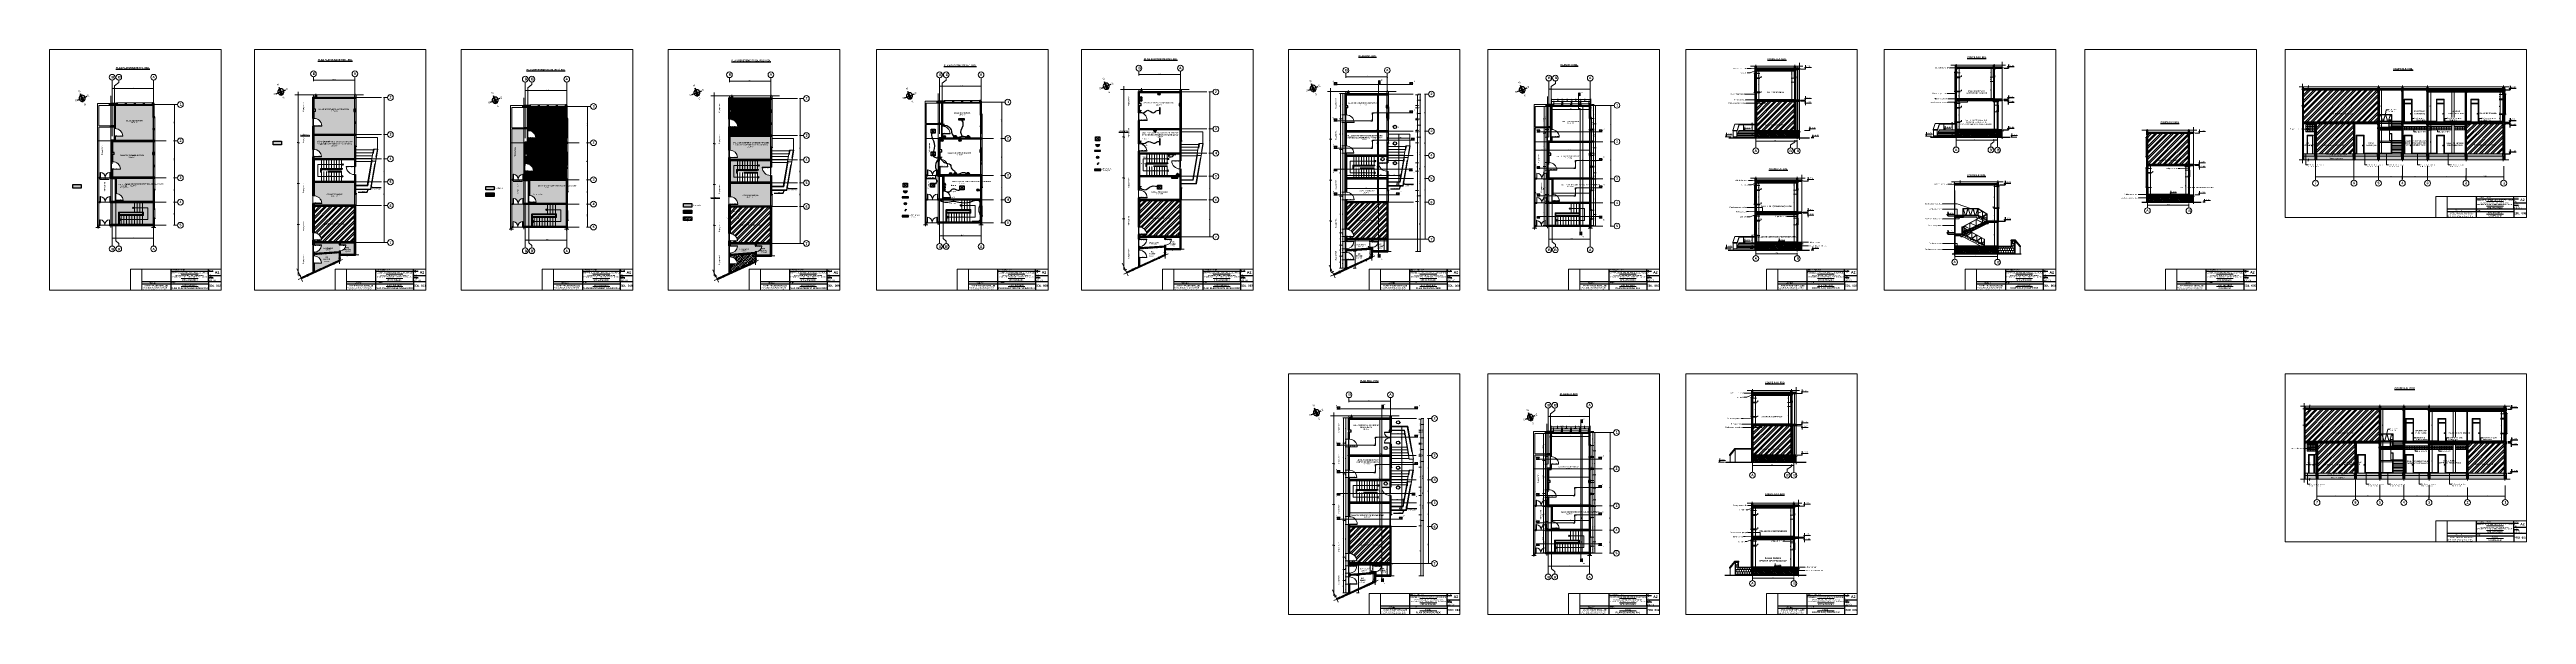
# Paper-space layout 'EDL & PRO' of a CAD drawing. Header units: centimetres. Extents: x -2949 to 2947, y -772 to 572.
# The model-space entities are those that its viewports show. They can reach past a viewport. Long polylines and large blocks are cut down to what shows.
import ezdxf
from ezdxf import colors
from ezdxf.entities.mleader import LeaderData, LeaderLine
from ezdxf.math import Vec2, Vec3

# ---------------------------------------------------------------- set-up
doc = ezdxf.new("R2010")
doc.units = ezdxf.units.CM
for name, pattern in [('ACAD_ISO02W100', [15, 12, -3]), ('Axe', [1093.611073, 529.166651, -211.666656, 141.111112, -211.666656]), ('CENTER', [50.8, 31.75, -6.35, 6.35, -6.35]), ('DASHED2', [9.525, 6.35, -3.175])]:
    doc.linetypes.add(name, pattern=pattern)
doc.layers.get('0').update_dxf_attribs({"lineweight": 0})
for name, color, linetype in [('Appui saillant', 132, 'Continuous'), ('Cotation', 41, 'Continuous'), ('Fenêtre', 132, 'Continuous'), ('Garde corps métallique', 20, 'Continuous'), ('Hachure mur', 7, 'Continuous'), ('Ligne de Coupe', 4, 'Continuous'), ('Ligne de foulée', 7, 'Continuous'), ('MArque de rupture', 7, 'Continuous'), ('Orientation', 7, 'Continuous'), ('Plinthe', 7, 'Continuous'), ('TSJ_COTATION', 144, 'Continuous'), ('TSJ_LEGENDE', 6, 'Continuous'), ('TSJ_PLAFONNAGE', 110, 'Continuous'), ('TSJ_REVETEMENT', 30, 'Continuous'), ('TSJ_TEXTE', 6, 'Continuous')]:
    doc.layers.add(name, color=color, linetype=linetype)
for name, color, linetype, lineweight in [('Escalier', 7, 'Continuous', 9), ('Hachure', 7, 'Continuous', 30), ('Mur', 7, 'Continuous', 30), ('Partie coupée', 7, 'Continuous', 30), ('Poteaux', 7, 'Continuous', 30), ('Symbole de rupture', 6, 'Continuous', 0), ('TSJ_ELECTRICITE', 17, 'Continuous', 30), ('TSJ_MENUISERIE', 150, 'Continuous', 15), ('TSJ_MUR', 1, 'Continuous', 30), ('TSJ_TN', 34, 'Continuous', 30), ('TSJ_VUE', 5, 'Continuous', 13)]:
    doc.layers.add(name, color=color, linetype=linetype, lineweight=lineweight)
doc.layers.add('Ligne Cartouche', color=7, linetype='Continuous', true_color=0xa3a3a3)
for name, color, linetype, lineweight, true_color in [('Partie Non étudiée', 7, 'Continuous', 0, 0xa8a8a8), ('TSJ_AXE', 7, 'CENTER', 0, 0xb80000), ('TSJ_COUPE', 7, 'Continuous', 35, 0xff4747), ('TSJ_CREATION', 7, 'Continuous', 30, 0xf7821d), ('TSJ_DEPOSE', 7, 'Continuous', 30, 0xff8a8a), ('TSJ_HACHURE', 7, 'Axe', 0, 0x969696)]:
    doc.layers.add(name, color=color, linetype=linetype, lineweight=lineweight, true_color=true_color)
doc.styles.add('Arial', font='arial.ttf')
doc.styles.get("Standard").update_dxf_attribs({"font": 'GOTHIC.TTF'})
doc.dimstyles.new('Axe cotation', dxfattribs={"dimtxt": 10, "dimasz": 10, "dimexe": 10.625, "dimexo": 5, "dimtad": 1, "dimtxsty": 'Standard', "dimblk": 'BOXFILLED', "dimcen": 8, "dimadec": 0, "dimazin": 0, "dimtfac": 1, "dimtmove": 0, "dimatfit": 3, "dimldrblk": 'BOXFILLED', "dimfxl": 1, "dimlwd": 9, "dimlwe": 9, "dimarcsym": 0})
doc.dimstyles.new('ISO-25', dxfattribs={"dimtxt": 10, "dimasz": 10, "dimexe": 10.625, "dimexo": 5, "dimtad": 1, "dimtxsty": 'Standard', "dimblk": 'ARCHTICK', "dimcen": 8, "dimadec": 0, "dimazin": 0, "dimtfac": 1, "dimtmove": 0, "dimatfit": 3, "dimldrblk": 'ARCHTICK', "dimfxl": 25, "dimfxlon": 1, "dimlwd": 9, "dimlwe": 9, "dimarcsym": 0})
pattern_1 = [(45, (396.635, 0), (-2.245064, 2.245064), [])]
pattern_2 = [(45, (396.635, 0), (-8.838835, 8.838835), []), (45, (405.46, 0), (-8.838835, 8.838835), [6, -2.5])]
pattern_3 = [(135, (396.635, 0), (-10.606602, -10.606602), []), (135, (396.635, 10.575), (-10.606602, -10.606602), [15, -7.5])]

# ---------------------------------------------------------------- blocks, each defined once
blk = doc.blocks.new('_ArchTick')
at = {"color": 0, "linetype": 'ByBlock', "const_width": 0.15}
blk.add_lwpolyline([(-0.5, -0.5), (0.5, 0.5)], dxfattribs=at)
blk = doc.blocks.new('*D1')
at = {"layer": 'Defpoints', "color": 0, "transparency": 16777216}
for p in [(643, 1070), (671, 1128), (671, 1095)]:
    blk.add_point(p, dxfattribs=at)
at = {"layer": 'TSJ_COTATION', "color": 0, "lineweight": 9, "transparency": 16777216}
for p, q in [((643, 1103), (643, 1139)), ((643, 1128), (671, 1128)), ((671, 1103), (671, 1139))]:
    blk.add_line(p, q, dxfattribs=at)
at = {"layer": 'TSJ_COTATION', "color": 0, "lineweight": 9, "transparency": 16777216, "xscale": 10, "yscale": 10, "zscale": 10, "rotation": 180}
blk.add_blockref('_ArchTick', (643, 1128), dxfattribs=at)
at = {"layer": 'TSJ_COTATION', "color": 0, "lineweight": 9, "transparency": 16777216, "xscale": 10, "yscale": 10, "zscale": 10}
blk.add_blockref('_ArchTick', (671, 1128), dxfattribs=at)
at = {"layer": 'TSJ_COTATION', "color": 0, "transparency": 16777216, "insert": (657, 1134), "char_height": 10, "attachment_point": 5}
blk.add_mtext('28', dxfattribs=at)
blk = doc.blocks.new('*D2')
at = {"layer": 'Defpoints', "color": 0, "transparency": 16777216}
for p in [(671, 1095), (769, 1128), (769, 1095)]:
    blk.add_point(p, dxfattribs=at)
at = {"layer": 'TSJ_COTATION', "color": 0, "lineweight": 9, "transparency": 16777216}
for p, q in [((671, 1103), (671, 1139)), ((671, 1128), (769, 1128)), ((769, 1103), (769, 1139))]:
    blk.add_line(p, q, dxfattribs=at)
at = {"layer": 'TSJ_COTATION', "color": 0, "lineweight": 9, "transparency": 16777216, "xscale": 10, "yscale": 10, "zscale": 10, "rotation": 180}
blk.add_blockref('_ArchTick', (671, 1128), dxfattribs=at)
at = {"layer": 'TSJ_COTATION', "color": 0, "lineweight": 9, "transparency": 16777216, "xscale": 10, "yscale": 10, "zscale": 10}
blk.add_blockref('_ArchTick', (769, 1128), dxfattribs=at)
at = {"layer": 'TSJ_COTATION', "color": 0, "transparency": 16777216, "insert": (720, 1134), "char_height": 10, "attachment_point": 5}
blk.add_mtext('98/165', dxfattribs=at)
blk = doc.blocks.new('*D3')
at = {"layer": 'Defpoints', "color": 0, "transparency": 16777216}
for p in [(769, 1095), (782, 1128), (782, 1095)]:
    blk.add_point(p, dxfattribs=at)
at = {"layer": 'TSJ_COTATION', "color": 0, "lineweight": 9, "transparency": 16777216}
for p, q in [((769, 1103), (769, 1139)), ((769, 1128), (782, 1128)), ((782, 1103), (782, 1139))]:
    blk.add_line(p, q, dxfattribs=at)
at = {"layer": 'TSJ_COTATION', "color": 0, "lineweight": 9, "transparency": 16777216, "xscale": 10, "yscale": 10, "zscale": 10, "rotation": 180}
blk.add_blockref('_ArchTick', (769, 1128), dxfattribs=at)
at = {"layer": 'TSJ_COTATION', "color": 0, "lineweight": 9, "transparency": 16777216, "xscale": 10, "yscale": 10, "zscale": 10}
blk.add_blockref('_ArchTick', (782, 1128), dxfattribs=at)
at = {"layer": 'TSJ_COTATION', "color": 0, "transparency": 16777216, "insert": (784, 1144), "char_height": 10, "attachment_point": 5}
blk.add_mtext('12,5', dxfattribs=at)
blk = doc.blocks.new('*D4')
at = {"layer": 'Defpoints', "color": 0, "transparency": 16777216}
for p in [(782, 1095), (880, 1128), (880, 1095)]:
    blk.add_point(p, dxfattribs=at)
at = {"layer": 'TSJ_COTATION', "color": 0, "lineweight": 9, "transparency": 16777216}
for p, q in [((782, 1103), (782, 1139)), ((782, 1128), (880, 1128)), ((880, 1103), (880, 1139))]:
    blk.add_line(p, q, dxfattribs=at)
at = {"layer": 'TSJ_COTATION', "color": 0, "lineweight": 9, "transparency": 16777216, "xscale": 10, "yscale": 10, "zscale": 10, "rotation": 180}
blk.add_blockref('_ArchTick', (782, 1128), dxfattribs=at)
at = {"layer": 'TSJ_COTATION', "color": 0, "lineweight": 9, "transparency": 16777216, "xscale": 10, "yscale": 10, "zscale": 10}
blk.add_blockref('_ArchTick', (880, 1128), dxfattribs=at)
at = {"layer": 'TSJ_COTATION', "color": 0, "transparency": 16777216, "insert": (831, 1134), "char_height": 10, "attachment_point": 5}
blk.add_mtext('98/165', dxfattribs=at)
blk = doc.blocks.new('*D5')
at = {"layer": 'Defpoints', "color": 0, "transparency": 16777216}
for p in [(880, 1095), (892, 1128), (892, 1095)]:
    blk.add_point(p, dxfattribs=at)
at = {"layer": 'TSJ_COTATION', "color": 0, "lineweight": 9, "transparency": 16777216}
for p, q in [((880, 1103), (880, 1139)), ((880, 1128), (892, 1128)), ((892, 1103), (892, 1139))]:
    blk.add_line(p, q, dxfattribs=at)
at = {"layer": 'TSJ_COTATION', "color": 0, "lineweight": 9, "transparency": 16777216, "xscale": 10, "yscale": 10, "zscale": 10, "rotation": 180}
blk.add_blockref('_ArchTick', (880, 1128), dxfattribs=at)
at = {"layer": 'TSJ_COTATION', "color": 0, "lineweight": 9, "transparency": 16777216, "xscale": 10, "yscale": 10, "zscale": 10}
blk.add_blockref('_ArchTick', (892, 1128), dxfattribs=at)
at = {"layer": 'TSJ_COTATION', "color": 0, "transparency": 16777216, "insert": (892, 1146), "char_height": 10, "attachment_point": 5}
blk.add_mtext('12', dxfattribs=at)
blk = doc.blocks.new('*D6')
at = {"layer": 'Defpoints', "color": 0, "transparency": 16777216}
for p in [(892, 1095), (990, 1128), (990, 1095)]:
    blk.add_point(p, dxfattribs=at)
at = {"layer": 'TSJ_COTATION', "color": 0, "lineweight": 9, "transparency": 16777216}
for p, q in [((892, 1103), (892, 1139)), ((892, 1128), (990, 1128)), ((990, 1103), (990, 1139))]:
    blk.add_line(p, q, dxfattribs=at)
at = {"layer": 'TSJ_COTATION', "color": 0, "lineweight": 9, "transparency": 16777216, "xscale": 10, "yscale": 10, "zscale": 10, "rotation": 180}
blk.add_blockref('_ArchTick', (892, 1128), dxfattribs=at)
at = {"layer": 'TSJ_COTATION', "color": 0, "lineweight": 9, "transparency": 16777216, "xscale": 10, "yscale": 10, "zscale": 10}
blk.add_blockref('_ArchTick', (990, 1128), dxfattribs=at)
at = {"layer": 'TSJ_COTATION', "color": 0, "transparency": 16777216, "insert": (941, 1134), "char_height": 10, "width": 14.28, "attachment_point": 5}
blk.add_mtext('98/165', dxfattribs=at)
blk = doc.blocks.new('*D7')
at = {"layer": 'Defpoints', "color": 0, "transparency": 16777216}
for p in [(990, 1095), (1002, 1128), (1002, 1095)]:
    blk.add_point(p, dxfattribs=at)
at = {"layer": 'TSJ_COTATION', "color": 0, "lineweight": 9, "transparency": 16777216}
for p, q in [((990, 1103), (990, 1139)), ((990, 1128), (1002, 1128)), ((1002, 1103), (1002, 1139))]:
    blk.add_line(p, q, dxfattribs=at)
at = {"layer": 'TSJ_COTATION', "color": 0, "lineweight": 9, "transparency": 16777216, "xscale": 10, "yscale": 10, "zscale": 10, "rotation": 180}
blk.add_blockref('_ArchTick', (990, 1128), dxfattribs=at)
at = {"layer": 'TSJ_COTATION', "color": 0, "lineweight": 9, "transparency": 16777216, "xscale": 10, "yscale": 10, "zscale": 10}
blk.add_blockref('_ArchTick', (1002, 1128), dxfattribs=at)
at = {"layer": 'TSJ_COTATION', "color": 0, "transparency": 16777216, "insert": (1002, 1145), "char_height": 10, "attachment_point": 5}
blk.add_mtext('12,5', dxfattribs=at)
blk = doc.blocks.new('*D8')
at = {"layer": 'Defpoints', "color": 0, "transparency": 16777216}
for p in [(1002, 1095), (1100, 1128), (1100, 1095)]:
    blk.add_point(p, dxfattribs=at)
at = {"layer": 'TSJ_COTATION', "color": 0, "lineweight": 9, "transparency": 16777216}
for p, q in [((1002, 1103), (1002, 1139)), ((1002, 1128), (1100, 1128)), ((1100, 1103), (1100, 1139))]:
    blk.add_line(p, q, dxfattribs=at)
at = {"layer": 'TSJ_COTATION', "color": 0, "lineweight": 9, "transparency": 16777216, "xscale": 10, "yscale": 10, "zscale": 10, "rotation": 180}
blk.add_blockref('_ArchTick', (1002, 1128), dxfattribs=at)
at = {"layer": 'TSJ_COTATION', "color": 0, "lineweight": 9, "transparency": 16777216, "xscale": 10, "yscale": 10, "zscale": 10}
blk.add_blockref('_ArchTick', (1100, 1128), dxfattribs=at)
at = {"layer": 'TSJ_COTATION', "color": 0, "transparency": 16777216, "insert": (1051, 1134), "char_height": 10, "attachment_point": 5}
blk.add_mtext('98/165', dxfattribs=at)
blk = doc.blocks.new('*D9')
at = {"layer": 'Defpoints', "color": 0, "transparency": 16777216}
for p in [(1100, 1095), (1121, 1128), (1121, 1095)]:
    blk.add_point(p, dxfattribs=at)
at = {"layer": 'TSJ_COTATION', "color": 0, "lineweight": 9, "transparency": 16777216}
for p, q in [((1100, 1103), (1100, 1139)), ((1100, 1128), (1121, 1128)), ((1121, 1103), (1121, 1139))]:
    blk.add_line(p, q, dxfattribs=at)
at = {"layer": 'TSJ_COTATION', "color": 0, "lineweight": 9, "transparency": 16777216, "xscale": 10, "yscale": 10, "zscale": 10, "rotation": 180}
blk.add_blockref('_ArchTick', (1100, 1128), dxfattribs=at)
at = {"layer": 'TSJ_COTATION', "color": 0, "lineweight": 9, "transparency": 16777216, "xscale": 10, "yscale": 10, "zscale": 10}
blk.add_blockref('_ArchTick', (1121, 1128), dxfattribs=at)
at = {"layer": 'TSJ_COTATION', "color": 0, "transparency": 16777216, "insert": (1111, 1134), "char_height": 10, "attachment_point": 5}
blk.add_mtext('21', dxfattribs=at)
blk = doc.blocks.new('*D10')
at = {"layer": 'Defpoints', "color": 0, "transparency": 16777216}
for p in [(643, 1095), (720, 1153), (720, 1089)]:
    blk.add_point(p, dxfattribs=at)
at = {"layer": 'TSJ_COTATION', "color": 0, "lineweight": 9, "transparency": 16777216}
for p, q in [((643, 1128), (643, 1164)), ((643, 1153), (720, 1153)), ((720, 1128), (720, 1164))]:
    blk.add_line(p, q, dxfattribs=at)
at = {"layer": 'TSJ_COTATION', "color": 0, "lineweight": 9, "transparency": 16777216, "xscale": 10, "yscale": 10, "zscale": 10, "rotation": 180}
blk.add_blockref('_ArchTick', (643, 1153), dxfattribs=at)
at = {"layer": 'TSJ_COTATION', "color": 0, "lineweight": 9, "transparency": 16777216, "xscale": 10, "yscale": 10, "zscale": 10}
blk.add_blockref('_ArchTick', (720, 1153), dxfattribs=at)
at = {"layer": 'TSJ_COTATION', "color": 0, "transparency": 16777216, "insert": (682, 1159), "char_height": 10, "attachment_point": 5}
blk.add_mtext('77', dxfattribs=at)
blk = doc.blocks.new('*D11')
at = {"layer": 'Defpoints', "color": 0, "transparency": 16777216}
for p in [(720, 1075), (831, 1153), (831, 1075)]:
    blk.add_point(p, dxfattribs=at)
at = {"layer": 'TSJ_COTATION', "color": 0, "lineweight": 9, "transparency": 16777216}
for p, q in [((720, 1128), (720, 1164)), ((720, 1153), (831, 1153)), ((831, 1128), (831, 1164))]:
    blk.add_line(p, q, dxfattribs=at)
at = {"layer": 'TSJ_COTATION', "color": 0, "lineweight": 9, "transparency": 16777216, "xscale": 10, "yscale": 10, "zscale": 10, "rotation": 180}
blk.add_blockref('_ArchTick', (720, 1153), dxfattribs=at)
at = {"layer": 'TSJ_COTATION', "color": 0, "lineweight": 9, "transparency": 16777216, "xscale": 10, "yscale": 10, "zscale": 10}
blk.add_blockref('_ArchTick', (831, 1153), dxfattribs=at)
at = {"layer": 'TSJ_COTATION', "color": 0, "transparency": 16777216, "insert": (776, 1159), "char_height": 10, "attachment_point": 5}
blk.add_mtext('110,5', dxfattribs=at)
blk = doc.blocks.new('*D12')
at = {"layer": 'Defpoints', "color": 0, "transparency": 16777216}
for p in [(831, 1075), (941, 1153), (941, 1075)]:
    blk.add_point(p, dxfattribs=at)
at = {"layer": 'TSJ_COTATION', "color": 0, "lineweight": 9, "transparency": 16777216}
for p, q in [((831, 1128), (831, 1164)), ((831, 1153), (941, 1153)), ((941, 1128), (941, 1164))]:
    blk.add_line(p, q, dxfattribs=at)
at = {"layer": 'TSJ_COTATION', "color": 0, "lineweight": 9, "transparency": 16777216, "xscale": 10, "yscale": 10, "zscale": 10, "rotation": 180}
blk.add_blockref('_ArchTick', (831, 1153), dxfattribs=at)
at = {"layer": 'TSJ_COTATION', "color": 0, "lineweight": 9, "transparency": 16777216, "xscale": 10, "yscale": 10, "zscale": 10}
blk.add_blockref('_ArchTick', (941, 1153), dxfattribs=at)
at = {"layer": 'TSJ_COTATION', "color": 0, "transparency": 16777216, "insert": (886, 1159), "char_height": 10, "attachment_point": 5}
blk.add_mtext('110', dxfattribs=at)
blk = doc.blocks.new('*D13')
at = {"layer": 'Defpoints', "color": 0, "transparency": 16777216}
for p in [(941, 1075), (1051, 1153), (1051, 1075)]:
    blk.add_point(p, dxfattribs=at)
at = {"layer": 'TSJ_COTATION', "color": 0, "lineweight": 9, "transparency": 16777216}
for p, q in [((941, 1128), (941, 1164)), ((941, 1153), (1051, 1153)), ((1051, 1128), (1051, 1164))]:
    blk.add_line(p, q, dxfattribs=at)
at = {"layer": 'TSJ_COTATION', "color": 0, "lineweight": 9, "transparency": 16777216, "xscale": 10, "yscale": 10, "zscale": 10, "rotation": 180}
blk.add_blockref('_ArchTick', (941, 1153), dxfattribs=at)
at = {"layer": 'TSJ_COTATION', "color": 0, "lineweight": 9, "transparency": 16777216, "xscale": 10, "yscale": 10, "zscale": 10}
blk.add_blockref('_ArchTick', (1051, 1153), dxfattribs=at)
at = {"layer": 'TSJ_COTATION', "color": 0, "transparency": 16777216, "insert": (996, 1159), "char_height": 10, "attachment_point": 5}
blk.add_mtext('110,5', dxfattribs=at)
blk = doc.blocks.new('*D14')
at = {"layer": 'Defpoints', "color": 0, "transparency": 16777216}
for p in [(1051, 1075), (1121, 1153), (1121, 1095)]:
    blk.add_point(p, dxfattribs=at)
at = {"layer": 'TSJ_COTATION', "color": 0, "lineweight": 9, "transparency": 16777216}
for p, q in [((1051, 1128), (1051, 1164)), ((1051, 1153), (1121, 1153)), ((1121, 1128), (1121, 1164))]:
    blk.add_line(p, q, dxfattribs=at)
at = {"layer": 'TSJ_COTATION', "color": 0, "lineweight": 9, "transparency": 16777216, "xscale": 10, "yscale": 10, "zscale": 10, "rotation": 180}
blk.add_blockref('_ArchTick', (1051, 1153), dxfattribs=at)
at = {"layer": 'TSJ_COTATION', "color": 0, "lineweight": 9, "transparency": 16777216, "xscale": 10, "yscale": 10, "zscale": 10}
blk.add_blockref('_ArchTick', (1121, 1153), dxfattribs=at)
at = {"layer": 'TSJ_COTATION', "color": 0, "transparency": 16777216, "insert": (1086, 1159), "char_height": 10, "attachment_point": 5}
blk.add_mtext('70', dxfattribs=at)
blk = doc.blocks.new('*D15')
at = {"layer": 'Defpoints', "color": 0, "transparency": 16777216}
for p in [(1002, 1070), (1011, 645), (1025, 645)]:
    blk.add_point(p, dxfattribs=at)
at = {"layer": 'TSJ_COTATION', "color": 0, "lineweight": 9, "transparency": 16777216}
for p, q in [((1007, 1070), (1035, 1070)), ((1025, 1070), (1025, 645)), ((1016, 645), (1035, 645))]:
    blk.add_line(p, q, dxfattribs=at)
at = {"layer": 'TSJ_COTATION', "color": 0, "lineweight": 9, "transparency": 16777216, "xscale": 10, "yscale": 10, "zscale": 10}
for p, rotation in [((1025, 1070), 90), ((1025, 645), 270)]:
    blk.add_blockref('_ArchTick', p, dxfattribs=dict(at, rotation=rotation))
at = {"layer": 'TSJ_COTATION', "color": 0, "transparency": 16777216, "insert": (1019, 857), "char_height": 10, "attachment_point": 5, "rotation": 90}
blk.add_mtext('425', dxfattribs=at)
blk = doc.blocks.new('*D16')
at = {"layer": 'Defpoints', "color": 0, "transparency": 16777216}
for p in [(967, 645), (1012, 631), (1025, 631)]:
    blk.add_point(p, dxfattribs=at)
at = {"layer": 'TSJ_COTATION', "color": 0, "lineweight": 9, "transparency": 16777216}
for p, q in [((1000, 645), (1035, 645)), ((1017, 631), (1035, 631)), ((1025, 645), (1025, 631))]:
    blk.add_line(p, q, dxfattribs=at)
at = {"layer": 'TSJ_COTATION', "color": 0, "lineweight": 9, "transparency": 16777216, "xscale": 10, "yscale": 10, "zscale": 10}
for p, rotation in [((1025, 645), 90), ((1025, 631), 270)]:
    blk.add_blockref('_ArchTick', p, dxfattribs=dict(at, rotation=rotation))
at = {"layer": 'TSJ_COTATION', "color": 0, "transparency": 16777216, "insert": (1012, 653), "char_height": 10, "attachment_point": 5, "rotation": 90}
blk.add_mtext('14', dxfattribs=at)
blk = doc.blocks.new('*D17')
at = {"layer": 'Defpoints', "color": 0, "transparency": 16777216}
for p in [(1012, 631), (1009, 192), (1025, 192)]:
    blk.add_point(p, dxfattribs=at)
at = {"layer": 'TSJ_COTATION', "color": 0, "lineweight": 9, "transparency": 16777216}
for p, q in [((1017, 631), (1035, 631)), ((1025, 631), (1025, 192)), ((1014, 192), (1035, 192))]:
    blk.add_line(p, q, dxfattribs=at)
at = {"layer": 'TSJ_COTATION', "color": 0, "lineweight": 9, "transparency": 16777216, "xscale": 10, "yscale": 10, "zscale": 10}
for p, rotation in [((1025, 631), 90), ((1025, 192), 270)]:
    blk.add_blockref('_ArchTick', p, dxfattribs=dict(at, rotation=rotation))
at = {"layer": 'TSJ_COTATION', "color": 0, "transparency": 16777216, "insert": (1019, 411), "char_height": 10, "attachment_point": 5, "rotation": 90}
blk.add_mtext('439', dxfattribs=at)
blk = doc.blocks.new('*D18')
at = {"layer": 'Defpoints', "color": 0, "transparency": 16777216}
for p in [(614, 545), (1108, 546), (1108, 535)]:
    blk.add_point(p, dxfattribs=at)
at = {"layer": 'TSJ_COTATION', "color": 0, "lineweight": 9, "transparency": 16777216}
for p, q in [((614, 540), (614, 524)), ((614, 535), (1108, 535)), ((1108, 541), (1108, 524))]:
    blk.add_line(p, q, dxfattribs=at)
at = {"layer": 'TSJ_COTATION', "color": 0, "lineweight": 9, "transparency": 16777216, "xscale": 10, "yscale": 10, "zscale": 10, "rotation": 180}
blk.add_blockref('_ArchTick', (614, 535), dxfattribs=at)
at = {"layer": 'TSJ_COTATION', "color": 0, "lineweight": 9, "transparency": 16777216, "xscale": 10, "yscale": 10, "zscale": 10}
blk.add_blockref('_ArchTick', (1108, 535), dxfattribs=at)
at = {"layer": 'TSJ_COTATION', "color": 0, "transparency": 16777216, "insert": (861, 540), "char_height": 10, "attachment_point": 5}
blk.add_mtext('494', dxfattribs=at)
blk = doc.blocks.new('*D19')
at = {"layer": 'Defpoints', "color": 0, "transparency": 16777216}
for p in [(1121, 1095), (1121, 923), (1154, 923)]:
    blk.add_point(p, dxfattribs=at)
at = {"layer": 'TSJ_COTATION', "color": 0, "lineweight": 9, "transparency": 16777216}
for p, q in [((1129, 1095), (1165, 1095)), ((1129, 923), (1165, 923)), ((1154, 1095), (1154, 923))]:
    blk.add_line(p, q, dxfattribs=at)
at = {"layer": 'TSJ_COTATION', "color": 0, "lineweight": 9, "transparency": 16777216, "xscale": 10, "yscale": 10, "zscale": 10}
for p, rotation in [((1154, 1095), 90), ((1154, 923), 270)]:
    blk.add_blockref('_ArchTick', p, dxfattribs=dict(at, rotation=rotation))
at = {"layer": 'TSJ_COTATION', "color": 0, "transparency": 16777216, "insert": (1149, 1009), "char_height": 10, "attachment_point": 5, "rotation": 90}
blk.add_mtext('172', dxfattribs=at)
blk = doc.blocks.new('*D20')
at = {"layer": 'Defpoints', "color": 0, "transparency": 16777216}
for p in [(1121, 923), (1121, 790), (1154, 790)]:
    blk.add_point(p, dxfattribs=at)
at = {"layer": 'TSJ_COTATION', "color": 0, "lineweight": 9, "transparency": 16777216}
for p, q in [((1129, 923), (1165, 923)), ((1154, 923), (1154, 790)), ((1129, 790), (1165, 790))]:
    blk.add_line(p, q, dxfattribs=at)
at = {"layer": 'TSJ_COTATION', "color": 0, "lineweight": 9, "transparency": 16777216, "xscale": 10, "yscale": 10, "zscale": 10}
for p, rotation in [((1154, 923), 90), ((1154, 790), 270)]:
    blk.add_blockref('_ArchTick', p, dxfattribs=dict(at, rotation=rotation))
at = {"layer": 'TSJ_COTATION', "color": 0, "transparency": 16777216, "insert": (1148, 856), "char_height": 10, "attachment_point": 5, "rotation": 90}
blk.add_mtext('133/165', dxfattribs=at)
blk = doc.blocks.new('*D21')
at = {"layer": 'Defpoints', "color": 0, "transparency": 16777216}
for p in [(1121, 790), (1121, 778), (1154, 778)]:
    blk.add_point(p, dxfattribs=at)
at = {"layer": 'TSJ_COTATION', "color": 0, "lineweight": 9, "transparency": 16777216}
for p, q in [((1129, 790), (1165, 790)), ((1129, 778), (1165, 778)), ((1154, 790), (1154, 778))]:
    blk.add_line(p, q, dxfattribs=at)
at = {"layer": 'TSJ_COTATION', "color": 0, "lineweight": 9, "transparency": 16777216, "xscale": 10, "yscale": 10, "zscale": 10}
for p, rotation in [((1154, 790), 90), ((1154, 778), 270)]:
    blk.add_blockref('_ArchTick', p, dxfattribs=dict(at, rotation=rotation))
at = {"layer": 'TSJ_COTATION', "color": 0, "transparency": 16777216, "insert": (1141, 800), "char_height": 10, "attachment_point": 5, "rotation": 90}
blk.add_mtext('12', dxfattribs=at)
blk = doc.blocks.new('*D22')
at = {"layer": 'Defpoints', "color": 0, "transparency": 16777216}
for p in [(1121, 778), (1121, 645), (1154, 645)]:
    blk.add_point(p, dxfattribs=at)
at = {"layer": 'TSJ_COTATION', "color": 0, "lineweight": 9, "transparency": 16777216}
for p, q in [((1129, 778), (1165, 778)), ((1129, 645), (1165, 645)), ((1154, 778), (1154, 645))]:
    blk.add_line(p, q, dxfattribs=at)
at = {"layer": 'TSJ_COTATION', "color": 0, "lineweight": 9, "transparency": 16777216, "xscale": 10, "yscale": 10, "zscale": 10}
for p, rotation in [((1154, 778), 90), ((1154, 645), 270)]:
    blk.add_blockref('_ArchTick', p, dxfattribs=dict(at, rotation=rotation))
at = {"layer": 'TSJ_COTATION', "color": 0, "transparency": 16777216, "insert": (1149, 711), "char_height": 10, "attachment_point": 5, "rotation": 90}
blk.add_mtext('133', dxfattribs=at)
blk = doc.blocks.new('*D23')
at = {"layer": 'Defpoints', "color": 0, "transparency": 16777216}
for p in [(1121, 645), (1121, 631), (1154, 631)]:
    blk.add_point(p, dxfattribs=at)
at = {"layer": 'TSJ_COTATION', "color": 0, "lineweight": 9, "transparency": 16777216}
for p, q in [((1129, 645), (1165, 645)), ((1129, 631), (1165, 631)), ((1154, 645), (1154, 631))]:
    blk.add_line(p, q, dxfattribs=at)
at = {"layer": 'TSJ_COTATION', "color": 0, "lineweight": 9, "transparency": 16777216, "xscale": 10, "yscale": 10, "zscale": 10}
for p, rotation in [((1154, 645), 90), ((1154, 631), 270)]:
    blk.add_blockref('_ArchTick', p, dxfattribs=dict(at, rotation=rotation))
at = {"layer": 'TSJ_COTATION', "color": 0, "transparency": 16777216, "insert": (1140, 656), "char_height": 10, "attachment_point": 5, "rotation": 90}
blk.add_mtext('14', dxfattribs=at)
blk = doc.blocks.new('*D24')
at = {"layer": 'Defpoints', "color": 0, "transparency": 16777216}
for p in [(1121, 631), (1121, 497), (1154, 497)]:
    blk.add_point(p, dxfattribs=at)
at = {"layer": 'TSJ_COTATION', "color": 0, "lineweight": 9, "transparency": 16777216}
for p, q in [((1129, 631), (1165, 631)), ((1154, 631), (1154, 497)), ((1129, 497), (1165, 497))]:
    blk.add_line(p, q, dxfattribs=at)
at = {"layer": 'TSJ_COTATION', "color": 0, "lineweight": 9, "transparency": 16777216, "xscale": 10, "yscale": 10, "zscale": 10}
for p, rotation in [((1154, 631), 90), ((1154, 497), 270)]:
    blk.add_blockref('_ArchTick', p, dxfattribs=dict(at, rotation=rotation))
at = {"layer": 'TSJ_COTATION', "color": 0, "transparency": 16777216, "insert": (1149, 564), "char_height": 10, "attachment_point": 5, "rotation": 90}
blk.add_mtext('134', dxfattribs=at)
blk = doc.blocks.new('*D25')
at = {"layer": 'Defpoints', "color": 0, "transparency": 16777216}
for p in [(1121, 497), (1121, 470), (1154, 470)]:
    blk.add_point(p, dxfattribs=at)
at = {"layer": 'TSJ_COTATION', "color": 0, "lineweight": 9, "transparency": 16777216}
for p, q in [((1129, 497), (1165, 497)), ((1129, 470), (1165, 470)), ((1154, 497), (1154, 470))]:
    blk.add_line(p, q, dxfattribs=at)
at = {"layer": 'TSJ_COTATION', "color": 0, "lineweight": 9, "transparency": 16777216, "xscale": 10, "yscale": 10, "zscale": 10}
for p, rotation in [((1154, 497), 90), ((1154, 470), 270)]:
    blk.add_blockref('_ArchTick', p, dxfattribs=dict(at, rotation=rotation))
at = {"layer": 'TSJ_COTATION', "color": 0, "transparency": 16777216, "insert": (1149, 483), "char_height": 10, "attachment_point": 5, "rotation": 90}
blk.add_mtext('27', dxfattribs=at)
blk = doc.blocks.new('*D26')
at = {"layer": 'Defpoints', "color": 0, "transparency": 16777216}
for p in [(1137, 1082), (1137, 856), (1179, 856)]:
    blk.add_point(p, dxfattribs=at)
at = {"layer": 'TSJ_COTATION', "color": 0, "lineweight": 9, "transparency": 16777216}
for p, q in [((1154, 1082), (1190, 1082)), ((1179, 1082), (1179, 856)), ((1154, 856), (1190, 856))]:
    blk.add_line(p, q, dxfattribs=at)
at = {"layer": 'TSJ_COTATION', "color": 0, "lineweight": 9, "transparency": 16777216, "xscale": 10, "yscale": 10, "zscale": 10}
for p, rotation in [((1179, 1082), 90), ((1179, 856), 270)]:
    blk.add_blockref('_ArchTick', p, dxfattribs=dict(at, rotation=rotation))
at = {"layer": 'TSJ_COTATION', "color": 0, "transparency": 16777216, "insert": (1174, 969), "char_height": 10, "attachment_point": 5, "rotation": 90}
blk.add_mtext('226', dxfattribs=at)
blk = doc.blocks.new('*D27')
at = {"layer": 'Defpoints', "color": 0, "transparency": 16777216}
for p in [(1113, 856), (1137, 564), (1179, 564)]:
    blk.add_point(p, dxfattribs=at)
at = {"layer": 'TSJ_COTATION', "color": 0, "lineweight": 9, "transparency": 16777216}
for p, q in [((1154, 856), (1190, 856)), ((1179, 856), (1179, 564)), ((1154, 564), (1190, 564))]:
    blk.add_line(p, q, dxfattribs=at)
at = {"layer": 'TSJ_COTATION', "color": 0, "lineweight": 9, "transparency": 16777216, "xscale": 10, "yscale": 10, "zscale": 10}
for p, rotation in [((1179, 856), 90), ((1179, 564), 270)]:
    blk.add_blockref('_ArchTick', p, dxfattribs=dict(at, rotation=rotation))
at = {"layer": 'TSJ_COTATION', "color": 0, "transparency": 16777216, "insert": (1173, 710), "char_height": 10, "attachment_point": 5, "rotation": 90}
blk.add_mtext('292,5', dxfattribs=at)
blk = doc.blocks.new('*D28')
at = {"layer": 'Defpoints', "color": 0, "transparency": 16777216}
for p in [(1113, 564), (1113, 403), (1179, 403)]:
    blk.add_point(p, dxfattribs=at)
at = {"layer": 'TSJ_COTATION', "color": 0, "lineweight": 9, "transparency": 16777216}
for p, q in [((1154, 564), (1190, 564)), ((1154, 403), (1190, 403)), ((1179, 564), (1179, 403))]:
    blk.add_line(p, q, dxfattribs=at)
at = {"layer": 'TSJ_COTATION', "color": 0, "lineweight": 9, "transparency": 16777216, "xscale": 10, "yscale": 10, "zscale": 10}
for p, rotation in [((1179, 564), 90), ((1179, 403), 270)]:
    blk.add_blockref('_ArchTick', p, dxfattribs=dict(at, rotation=rotation))
at = {"layer": 'TSJ_COTATION', "color": 0, "transparency": 16777216, "insert": (1173, 484), "char_height": 10, "attachment_point": 5, "rotation": 90}
blk.add_mtext('160,5', dxfattribs=at)
blk = doc.blocks.new('*D29')
at = {"layer": 'Defpoints', "color": 0, "transparency": 16777216}
for p in [(1113, 403), (1113, 258), (1179, 258)]:
    blk.add_point(p, dxfattribs=at)
at = {"layer": 'TSJ_COTATION', "color": 0, "lineweight": 9, "transparency": 16777216}
for p, q in [((1154, 403), (1190, 403)), ((1179, 403), (1179, 258)), ((1154, 258), (1190, 258))]:
    blk.add_line(p, q, dxfattribs=at)
at = {"layer": 'TSJ_COTATION', "color": 0, "lineweight": 9, "transparency": 16777216, "xscale": 10, "yscale": 10, "zscale": 10}
for p, rotation in [((1179, 403), 90), ((1179, 258), 270)]:
    blk.add_blockref('_ArchTick', p, dxfattribs=dict(at, rotation=rotation))
at = {"layer": 'TSJ_COTATION', "color": 0, "transparency": 16777216, "insert": (1174, 331), "char_height": 10, "attachment_point": 5, "rotation": 90}
blk.add_mtext('145', dxfattribs=at)
blk = doc.blocks.new('*D30')
at = {"layer": 'Defpoints', "color": 0, "transparency": 16777216}
for p in [(1113, 258), (1121, 178), (1179, 178)]:
    blk.add_point(p, dxfattribs=at)
at = {"layer": 'TSJ_COTATION', "color": 0, "lineweight": 9, "transparency": 16777216}
for p, q in [((1154, 258), (1190, 258)), ((1154, 178), (1190, 178)), ((1179, 258), (1179, 178))]:
    blk.add_line(p, q, dxfattribs=at)
at = {"layer": 'TSJ_COTATION', "color": 0, "lineweight": 9, "transparency": 16777216, "xscale": 10, "yscale": 10, "zscale": 10}
for p, rotation in [((1179, 258), 90), ((1179, 178), 270)]:
    blk.add_blockref('_ArchTick', p, dxfattribs=dict(at, rotation=rotation))
at = {"layer": 'TSJ_COTATION', "color": 0, "transparency": 16777216, "insert": (1173, 218), "char_height": 10, "attachment_point": 5, "rotation": 90}
blk.add_mtext('80,5', dxfattribs=at)
blk = doc.blocks.new('*D31')
at = {"layer": 'Defpoints', "color": 0, "transparency": 16777216}
for p in [(1121, 470), (1121, 337), (1154, 337)]:
    blk.add_point(p, dxfattribs=at)
at = {"layer": 'TSJ_COTATION', "color": 0, "lineweight": 9, "transparency": 16777216}
for p, q in [((1129, 470), (1165, 470)), ((1129, 337), (1165, 337)), ((1154, 470), (1154, 337))]:
    blk.add_line(p, q, dxfattribs=at)
at = {"layer": 'TSJ_COTATION', "color": 0, "lineweight": 9, "transparency": 16777216, "xscale": 10, "yscale": 10, "zscale": 10}
for p, rotation in [((1154, 470), 90), ((1154, 337), 270)]:
    blk.add_blockref('_ArchTick', p, dxfattribs=dict(at, rotation=rotation))
at = {"layer": 'TSJ_COTATION', "color": 0, "transparency": 16777216, "insert": (1149, 403), "char_height": 10, "attachment_point": 5, "rotation": 90}
blk.add_mtext('133', dxfattribs=at)
blk = doc.blocks.new('*D32')
at = {"layer": 'Defpoints', "color": 0, "transparency": 16777216}
for p in [(1121, 337), (1121, 325), (1154, 325)]:
    blk.add_point(p, dxfattribs=at)
at = {"layer": 'TSJ_COTATION', "color": 0, "lineweight": 9, "transparency": 16777216}
for p, q in [((1129, 337), (1165, 337)), ((1129, 325), (1165, 325)), ((1154, 337), (1154, 325))]:
    blk.add_line(p, q, dxfattribs=at)
at = {"layer": 'TSJ_COTATION', "color": 0, "lineweight": 9, "transparency": 16777216, "xscale": 10, "yscale": 10, "zscale": 10}
for p, rotation in [((1154, 337), 90), ((1154, 325), 270)]:
    blk.add_blockref('_ArchTick', p, dxfattribs=dict(at, rotation=rotation))
at = {"layer": 'TSJ_COTATION', "color": 0, "transparency": 16777216, "insert": (1140, 346), "char_height": 10, "attachment_point": 5, "rotation": 90}
blk.add_mtext('12', dxfattribs=at)
blk = doc.blocks.new('*D33')
at = {"layer": 'Defpoints', "color": 0, "transparency": 16777216}
for p in [(1121, 325), (1121, 192), (1154, 192)]:
    blk.add_point(p, dxfattribs=at)
at = {"layer": 'TSJ_COTATION', "color": 0, "lineweight": 9, "transparency": 16777216}
for p, q in [((1129, 325), (1165, 325)), ((1154, 325), (1154, 192)), ((1129, 192), (1165, 192))]:
    blk.add_line(p, q, dxfattribs=at)
at = {"layer": 'TSJ_COTATION', "color": 0, "lineweight": 9, "transparency": 16777216, "xscale": 10, "yscale": 10, "zscale": 10}
for p, rotation in [((1154, 325), 90), ((1154, 192), 270)]:
    blk.add_blockref('_ArchTick', p, dxfattribs=dict(at, rotation=rotation))
at = {"layer": 'TSJ_COTATION', "color": 0, "transparency": 16777216, "insert": (1149, 258), "char_height": 10, "attachment_point": 5, "rotation": 90}
blk.add_mtext('133', dxfattribs=at)
blk = doc.blocks.new('*D34')
at = {"layer": 'Defpoints', "color": 0, "transparency": 16777216}
for p in [(1121, 192), (1121, 178), (1154, 178)]:
    blk.add_point(p, dxfattribs=at)
at = {"layer": 'TSJ_COTATION', "color": 0, "lineweight": 9, "transparency": 16777216}
for p, q in [((1129, 192), (1165, 192)), ((1129, 178), (1165, 178)), ((1154, 192), (1154, 178))]:
    blk.add_line(p, q, dxfattribs=at)
at = {"layer": 'TSJ_COTATION', "color": 0, "lineweight": 9, "transparency": 16777216, "xscale": 10, "yscale": 10, "zscale": 10}
for p, rotation in [((1154, 192), 90), ((1154, 178), 270)]:
    blk.add_blockref('_ArchTick', p, dxfattribs=dict(at, rotation=rotation))
at = {"layer": 'TSJ_COTATION', "color": 0, "transparency": 16777216, "insert": (1141, 204), "char_height": 10, "attachment_point": 5, "rotation": 90}
blk.add_mtext('14', dxfattribs=at)
blk = doc.blocks.new('*D35')
at = {"layer": 'Defpoints', "color": 0, "transparency": 16777216}
for p in [(643, 1044), (1108, 1047), (1108, 1033)]:
    blk.add_point(p, dxfattribs=at)
at = {"layer": 'TSJ_COTATION', "color": 0, "lineweight": 9, "transparency": 16777216}
for p, q in [((643, 1039), (643, 1023)), ((643, 1033), (1108, 1033)), ((1108, 1042), (1108, 1023))]:
    blk.add_line(p, q, dxfattribs=at)
at = {"layer": 'TSJ_COTATION', "color": 0, "lineweight": 9, "transparency": 16777216, "xscale": 10, "yscale": 10, "zscale": 10, "rotation": 180}
blk.add_blockref('_ArchTick', (643, 1033), dxfattribs=at)
at = {"layer": 'TSJ_COTATION', "color": 0, "lineweight": 9, "transparency": 16777216, "xscale": 10, "yscale": 10, "zscale": 10}
blk.add_blockref('_ArchTick', (1108, 1033), dxfattribs=at)
at = {"layer": 'TSJ_COTATION', "color": 0, "transparency": 16777216, "insert": (876, 1039), "char_height": 10, "attachment_point": 5}
blk.add_mtext('465', dxfattribs=at)
blk = doc.blocks.new('*D36')
at = {"layer": 'Defpoints', "color": 0, "transparency": 16777216}
for p in [(575, 290), (600, 290), (600, 178)]:
    blk.add_point(p, dxfattribs=at)
at = {"layer": 'TSJ_COTATION', "color": 0, "lineweight": 9, "transparency": 16777216}
for p, q in [((595, 290), (565, 290)), ((595, 178), (565, 178)), ((575, 178), (575, 290))]:
    blk.add_line(p, q, dxfattribs=at)
at = {"layer": 'TSJ_COTATION', "color": 0, "lineweight": 9, "transparency": 16777216, "xscale": 10, "yscale": 10, "zscale": 10}
for p, rotation in [((575, 290), 90), ((575, 178), 270)]:
    blk.add_blockref('_ArchTick', p, dxfattribs=dict(at, rotation=rotation))
at = {"layer": 'TSJ_COTATION', "color": 0, "transparency": 16777216, "insert": (570, 234), "char_height": 10, "attachment_point": 5, "rotation": 90}
blk.add_mtext('112', dxfattribs=at)
blk = doc.blocks.new('*D37')
at = {"layer": 'Defpoints', "color": 0, "transparency": 16777216}
for p in [(575, 383), (600, 383), (600, 290)]:
    blk.add_point(p, dxfattribs=at)
at = {"layer": 'TSJ_COTATION', "color": 0, "lineweight": 9, "transparency": 16777216}
for p, q in [((595, 383), (565, 383)), ((575, 290), (575, 383)), ((595, 290), (565, 290))]:
    blk.add_line(p, q, dxfattribs=at)
at = {"layer": 'TSJ_COTATION', "color": 0, "lineweight": 9, "transparency": 16777216, "xscale": 10, "yscale": 10, "zscale": 10}
for p, rotation in [((575, 383), 90), ((575, 290), 270)]:
    blk.add_blockref('_ArchTick', p, dxfattribs=dict(at, rotation=rotation))
at = {"layer": 'TSJ_COTATION', "color": 0, "transparency": 16777216, "insert": (569, 336), "char_height": 10, "attachment_point": 5, "rotation": 90}
blk.add_mtext('93/218', dxfattribs=at)
blk = doc.blocks.new('*D38')
at = {"layer": 'Defpoints', "color": 0, "transparency": 16777216}
for p in [(575, 695), (630, 695), (600, 383)]:
    blk.add_point(p, dxfattribs=at)
at = {"layer": 'TSJ_COTATION', "color": 0, "lineweight": 9, "transparency": 16777216}
for p, q in [((600, 695), (565, 695)), ((575, 383), (575, 695)), ((595, 383), (565, 383))]:
    blk.add_line(p, q, dxfattribs=at)
at = {"layer": 'TSJ_COTATION', "color": 0, "lineweight": 9, "transparency": 16777216, "xscale": 10, "yscale": 10, "zscale": 10}
for p, rotation in [((575, 695), 90), ((575, 383), 270)]:
    blk.add_blockref('_ArchTick', p, dxfattribs=dict(at, rotation=rotation))
at = {"layer": 'TSJ_COTATION', "color": 0, "transparency": 16777216, "insert": (570, 539), "char_height": 10, "attachment_point": 5, "rotation": 90}
blk.add_mtext('          312', dxfattribs=at)
blk = doc.blocks.new('*D39')
at = {"layer": 'Defpoints', "color": 0, "transparency": 16777216}
for p in [(575, 787), (630, 787), (630, 695)]:
    blk.add_point(p, dxfattribs=at)
at = {"layer": 'TSJ_COTATION', "color": 0, "lineweight": 9, "transparency": 16777216}
for p, q in [((600, 787), (565, 787)), ((600, 695), (565, 695)), ((575, 695), (575, 787))]:
    blk.add_line(p, q, dxfattribs=at)
at = {"layer": 'TSJ_COTATION', "color": 0, "lineweight": 9, "transparency": 16777216, "xscale": 10, "yscale": 10, "zscale": 10}
for p, rotation in [((575, 787), 90), ((575, 695), 270)]:
    blk.add_blockref('_ArchTick', p, dxfattribs=dict(at, rotation=rotation))
at = {"layer": 'TSJ_COTATION', "color": 0, "transparency": 16777216, "insert": (569, 741), "char_height": 10, "attachment_point": 5, "rotation": 90}
blk.add_mtext('92,5/218', dxfattribs=at)
blk = doc.blocks.new('*D40')
at = {"layer": 'Defpoints', "color": 0, "transparency": 16777216}
for p in [(575, 1070), (620, 1070), (630, 787)]:
    blk.add_point(p, dxfattribs=at)
at = {"layer": 'TSJ_COTATION', "color": 0, "lineweight": 9, "transparency": 16777216}
for p, q in [((600, 1070), (565, 1070)), ((575, 787), (575, 1070)), ((600, 787), (565, 787))]:
    blk.add_line(p, q, dxfattribs=at)
at = {"layer": 'TSJ_COTATION', "color": 0, "lineweight": 9, "transparency": 16777216, "xscale": 10, "yscale": 10, "zscale": 10}
for p, rotation in [((575, 1070), 90), ((575, 787), 270)]:
    blk.add_blockref('_ArchTick', p, dxfattribs=dict(at, rotation=rotation))
at = {"layer": 'TSJ_COTATION', "color": 0, "transparency": 16777216, "insert": (569, 929), "char_height": 10, "attachment_point": 5, "rotation": 90}
blk.add_mtext('282,5', dxfattribs=at)
blk = doc.blocks.new('*D41')
at = {"layer": 'Defpoints', "color": 0, "transparency": 16777216}
for p in [(620, 1070), (550, 741), (575, 741)]:
    blk.add_point(p, dxfattribs=at)
at = {"layer": 'TSJ_COTATION', "color": 0, "lineweight": 9, "transparency": 16777216}
for p, q in [((575, 1070), (540, 1070)), ((550, 1070), (550, 741)), ((570, 741), (540, 741))]:
    blk.add_line(p, q, dxfattribs=at)
at = {"layer": 'TSJ_COTATION', "color": 0, "lineweight": 9, "transparency": 16777216, "xscale": 10, "yscale": 10, "zscale": 10}
for p, rotation in [((550, 1070), 90), ((550, 741), 270)]:
    blk.add_blockref('_ArchTick', p, dxfattribs=dict(at, rotation=rotation))
at = {"layer": 'TSJ_COTATION', "color": 0, "transparency": 16777216, "insert": (544, 906), "char_height": 10, "attachment_point": 5, "rotation": 90}
blk.add_mtext('328,75', dxfattribs=at)
blk = doc.blocks.new('*D42')
at = {"layer": 'Defpoints', "color": 0, "transparency": 16777216}
for p in [(575, 741), (550, 336), (600, 336)]:
    blk.add_point(p, dxfattribs=at)
at = {"layer": 'TSJ_COTATION', "color": 0, "lineweight": 9, "transparency": 16777216}
for p, q in [((570, 741), (540, 741)), ((550, 741), (550, 336)), ((575, 336), (540, 336))]:
    blk.add_line(p, q, dxfattribs=at)
at = {"layer": 'TSJ_COTATION', "color": 0, "lineweight": 9, "transparency": 16777216, "xscale": 10, "yscale": 10, "zscale": 10}
for p, rotation in [((550, 741), 90), ((550, 336), 270)]:
    blk.add_blockref('_ArchTick', p, dxfattribs=dict(at, rotation=rotation))
at = {"layer": 'TSJ_COTATION', "color": 0, "transparency": 16777216, "insert": (545, 539), "char_height": 10, "attachment_point": 5, "rotation": 90}
blk.add_mtext('                       405', dxfattribs=at)
blk = doc.blocks.new('*D43')
at = {"layer": 'Defpoints', "color": 0, "transparency": 16777216}
for p in [(600, 336), (550, 178), (600, 178)]:
    blk.add_point(p, dxfattribs=at)
at = {"layer": 'TSJ_COTATION', "color": 0, "lineweight": 9, "transparency": 16777216}
for p, q in [((575, 336), (540, 336)), ((550, 336), (550, 178)), ((575, 178), (540, 178))]:
    blk.add_line(p, q, dxfattribs=at)
at = {"layer": 'TSJ_COTATION', "color": 0, "lineweight": 9, "transparency": 16777216, "xscale": 10, "yscale": 10, "zscale": 10}
for p, rotation in [((550, 336), 90), ((550, 178), 270)]:
    blk.add_blockref('_ArchTick', p, dxfattribs=dict(at, rotation=rotation))
at = {"layer": 'TSJ_COTATION', "color": 0, "transparency": 16777216, "insert": (544, 257), "char_height": 10, "attachment_point": 5, "rotation": 90}
blk.add_mtext('158,5', dxfattribs=at)
blk = doc.blocks.new('*D44')
at = {"layer": 'Defpoints', "color": 0, "transparency": 16777216}
for p in [(630, 1046), (630, 1033), (643, 1047)]:
    blk.add_point(p, dxfattribs=at)
at = {"layer": 'TSJ_COTATION', "color": 0, "lineweight": 9, "transparency": 16777216}
for p, q in [((630, 1041), (630, 1023)), ((643, 1033), (630, 1033)), ((643, 1042), (643, 1023))]:
    blk.add_line(p, q, dxfattribs=at)
at = {"layer": 'TSJ_COTATION', "color": 0, "lineweight": 9, "transparency": 16777216, "xscale": 10, "yscale": 10, "zscale": 10, "rotation": 180}
blk.add_blockref('_ArchTick', (630, 1033), dxfattribs=at)
at = {"layer": 'TSJ_COTATION', "color": 0, "lineweight": 9, "transparency": 16777216, "xscale": 10, "yscale": 10, "zscale": 10}
blk.add_blockref('_ArchTick', (643, 1033), dxfattribs=at)
at = {"layer": 'TSJ_COTATION', "color": 0, "transparency": 16777216, "insert": (657, 1046), "char_height": 10, "attachment_point": 5}
blk.add_mtext('13', dxfattribs=at)
blk = doc.blocks.new('*D45')
at = {"layer": 'Defpoints', "color": 0, "transparency": 16777216}
for p in [(1108, 1047), (1121, 1048), (1121, 1033)]:
    blk.add_point(p, dxfattribs=at)
at = {"layer": 'TSJ_COTATION', "color": 0, "lineweight": 9, "transparency": 16777216}
for p, q in [((1108, 1042), (1108, 1023)), ((1108, 1033), (1121, 1033)), ((1121, 1043), (1121, 1023))]:
    blk.add_line(p, q, dxfattribs=at)
at = {"layer": 'TSJ_COTATION', "color": 0, "lineweight": 9, "transparency": 16777216, "xscale": 10, "yscale": 10, "zscale": 10, "rotation": 180}
blk.add_blockref('_ArchTick', (1108, 1033), dxfattribs=at)
at = {"layer": 'TSJ_COTATION', "color": 0, "lineweight": 9, "transparency": 16777216, "xscale": 10, "yscale": 10, "zscale": 10}
blk.add_blockref('_ArchTick', (1121, 1033), dxfattribs=at)
at = {"layer": 'TSJ_COTATION', "color": 0, "transparency": 16777216, "insert": (1129, 1049), "char_height": 10, "attachment_point": 5}
blk.add_mtext('13', dxfattribs=at)
blk = doc.blocks.new('_Dot')
at = {"color": 0, "linetype": 'ByBlock', "lineweight": -2}
blk.add_line((-0.5, 0), (-1, 0), dxfattribs=at)
at = {"color": 0, "linetype": 'ByBlock', "const_width": 0.5}
blk.add_lwpolyline([(-0.25, 0, 1), (0.25, 0, 1)], format="xyb", close=True, dxfattribs=at)
blk = doc.blocks.new('*D48')
at = {"layer": 'Defpoints', "color": 0, "transparency": 16777216}
for p in [(10724, 773), (10724, 683), (10755, 773)]:
    blk.add_point(p, dxfattribs=at)
at = {"layer": 'TSJ_COTATION', "color": 0, "lineweight": 9, "transparency": 16777216}
for p, q in [((10730, 773), (10765, 773)), ((10730, 683), (10765, 683)), ((10755, 683), (10755, 773))]:
    blk.add_line(p, q, dxfattribs=at)
at = {"layer": 'TSJ_COTATION', "color": 0, "lineweight": 9, "transparency": 16777216, "xscale": 10, "yscale": 10, "zscale": 10}
for p, rotation in [((10755, 773), 90), ((10755, 683), 270)]:
    blk.add_blockref('_ArchTick', p, dxfattribs=dict(at, rotation=rotation))
at = {"layer": 'TSJ_COTATION', "color": 0, "transparency": 16777216, "insert": (10749, 728), "char_height": 10, "attachment_point": 5, "rotation": 90}
blk.add_mtext('90', dxfattribs=at)
blk = doc.blocks.new('*D49')
at = {"layer": 'Defpoints', "color": 0, "transparency": 16777216}
for p in [(10724, 948), (10755, 948), (10724, 783)]:
    blk.add_point(p, dxfattribs=at)
at = {"layer": 'TSJ_COTATION', "color": 0, "lineweight": 9, "transparency": 16777216}
for p, q in [((10730, 948), (10765, 948)), ((10755, 783), (10755, 948)), ((10730, 783), (10765, 783))]:
    blk.add_line(p, q, dxfattribs=at)
at = {"layer": 'TSJ_COTATION', "color": 0, "lineweight": 9, "transparency": 16777216, "xscale": 10, "yscale": 10, "zscale": 10}
for p, rotation in [((10755, 948), 90), ((10755, 783), 270)]:
    blk.add_blockref('_ArchTick', p, dxfattribs=dict(at, rotation=rotation))
at = {"layer": 'TSJ_COTATION', "color": 0, "transparency": 16777216, "insert": (10749, 866), "char_height": 10, "attachment_point": 5, "rotation": 90}
blk.add_mtext('165', dxfattribs=at)
blk = doc.blocks.new('*D50')
at = {"layer": 'Defpoints', "color": 0, "transparency": 16777216}
for p in [(10724, 958), (10724, 948), (10755, 958)]:
    blk.add_point(p, dxfattribs=at)
at = {"layer": 'TSJ_COTATION', "color": 0, "lineweight": 9, "transparency": 16777216}
for p, q in [((10730, 958), (10765, 958)), ((10730, 948), (10765, 948)), ((10755, 953), (10782, 962)), ((10755, 948), (10755, 958)), ((10782, 962), (10782, 976))]:
    blk.add_line(p, q, dxfattribs=at)
at = {"layer": 'TSJ_COTATION', "color": 0, "lineweight": 9, "transparency": 16777216, "xscale": 10, "yscale": 10, "zscale": 10}
for p, rotation in [((10755, 958), 90), ((10755, 948), 270)]:
    blk.add_blockref('_ArchTick', p, dxfattribs=dict(at, rotation=rotation))
at = {"layer": 'TSJ_COTATION', "color": 0, "transparency": 16777216, "insert": (10776, 969), "char_height": 10, "attachment_point": 5, "rotation": 90}
blk.add_mtext('10', dxfattribs=at)
blk = doc.blocks.new('*D51')
at = {"layer": 'Defpoints', "color": 0, "transparency": 16777216}
for p in [(10724, 1008), (10724, 958), (10755, 1008)]:
    blk.add_point(p, dxfattribs=at)
at = {"layer": 'TSJ_COTATION', "color": 0, "lineweight": 9, "transparency": 16777216}
for p, q in [((10730, 1008), (10765, 1008)), ((10730, 958), (10765, 958)), ((10755, 958), (10755, 1008))]:
    blk.add_line(p, q, dxfattribs=at)
at = {"layer": 'TSJ_COTATION', "color": 0, "lineweight": 9, "transparency": 16777216, "xscale": 10, "yscale": 10, "zscale": 10}
for p, rotation in [((10755, 1008), 90), ((10755, 958), 270)]:
    blk.add_blockref('_ArchTick', p, dxfattribs=dict(at, rotation=rotation))
at = {"layer": 'TSJ_COTATION', "color": 0, "transparency": 16777216, "insert": (10749, 983), "char_height": 10, "attachment_point": 5, "rotation": 90}
blk.add_mtext('50', dxfattribs=at)
blk = doc.blocks.new('*D52')
at = {"layer": 'Defpoints', "color": 0, "transparency": 16777216}
for p in [(10724, 1063), (10724, 1008), (10755, 1063)]:
    blk.add_point(p, dxfattribs=at)
at = {"layer": 'TSJ_COTATION', "color": 0, "lineweight": 9, "transparency": 16777216}
for p, q in [((10730, 1063), (10765, 1063)), ((10730, 1008), (10765, 1008)), ((10755, 1008), (10755, 1063))]:
    blk.add_line(p, q, dxfattribs=at)
at = {"layer": 'TSJ_COTATION', "color": 0, "lineweight": 9, "transparency": 16777216, "xscale": 10, "yscale": 10, "zscale": 10}
for p, rotation in [((10755, 1063), 90), ((10755, 1008), 270)]:
    blk.add_blockref('_ArchTick', p, dxfattribs=dict(at, rotation=rotation))
at = {"layer": 'TSJ_COTATION', "color": 0, "transparency": 16777216, "insert": (10749, 1036), "char_height": 10, "attachment_point": 5, "rotation": 90}
blk.add_mtext('55', dxfattribs=at)
blk = doc.blocks.new('*D53')
at = {"layer": 'Defpoints', "color": 0, "transparency": 16777216}
for p in [(10724, 773), (10724, 773), (10755, 773)]:
    blk.add_point(p, dxfattribs=at)
at = {"layer": 'TSJ_COTATION', "color": 0, "lineweight": 9, "transparency": 16777216}
for p, q in [((10730, 773), (10765, 773)), ((10730, 773), (10765, 773)), ((10755, 773), (10755, 783)), ((10755, 773), (10782, 782)), ((10755, 773), (10755, 763)), ((10782, 782), (10782, 790))]:
    blk.add_line(p, q, dxfattribs=at)
at = {"layer": 'TSJ_COTATION', "color": 0, "lineweight": 9, "transparency": 16777216, "xscale": 10, "yscale": 10, "zscale": 10}
for rotation in [90, 270]:
    blk.add_blockref('_ArchTick', (10755, 773), dxfattribs=dict(at, rotation=rotation))
at = {"layer": 'TSJ_COTATION', "color": 0, "transparency": 16777216, "insert": (10776, 786), "char_height": 10, "attachment_point": 5, "rotation": 90}
blk.add_mtext('0', dxfattribs=at)
blk = doc.blocks.new('*D54')
at = {"layer": 'Defpoints', "color": 0, "transparency": 16777216}
for p in [(11159, 903), (11193, 903), (11189, 683)]:
    blk.add_point(p, dxfattribs=at)
at = {"layer": 'TSJ_COTATION', "color": 0, "lineweight": 9, "transparency": 16777216}
for p, q in [((11184, 903), (11148, 903)), ((11159, 683), (11159, 903)), ((11184, 683), (11148, 683))]:
    blk.add_line(p, q, dxfattribs=at)
at = {"layer": 'TSJ_COTATION', "color": 0, "lineweight": 9, "transparency": 16777216, "xscale": 10, "yscale": 10, "zscale": 10}
for p, rotation in [((11159, 903), 90), ((11159, 683), 270)]:
    blk.add_blockref('_ArchTick', p, dxfattribs=dict(at, rotation=rotation))
at = {"layer": 'TSJ_COTATION', "color": 0, "lineweight": 9, "transparency": 16777216, "insert": (11153, 793), "char_height": 10, "attachment_point": 5, "rotation": 90}
blk.add_mtext('220', dxfattribs=at)
blk = doc.blocks.new('*D55')
at = {"layer": 'Defpoints', "color": 0, "transparency": 16777216}
for p in [(11159, 953), (11189, 953), (11193, 903)]:
    blk.add_point(p, dxfattribs=at)
at = {"layer": 'TSJ_COTATION', "color": 0, "lineweight": 9, "transparency": 16777216}
for p, q in [((11184, 953), (11148, 953)), ((11184, 903), (11148, 903)), ((11159, 903), (11159, 953))]:
    blk.add_line(p, q, dxfattribs=at)
at = {"layer": 'TSJ_COTATION', "color": 0, "lineweight": 9, "transparency": 16777216, "xscale": 10, "yscale": 10, "zscale": 10}
for p, rotation in [((11159, 953), 90), ((11159, 903), 270)]:
    blk.add_blockref('_ArchTick', p, dxfattribs=dict(at, rotation=rotation))
at = {"layer": 'TSJ_COTATION', "color": 0, "lineweight": 9, "transparency": 16777216, "insert": (11153, 928), "char_height": 10, "attachment_point": 5, "rotation": 90}
blk.add_mtext('50', dxfattribs=at)
blk = doc.blocks.new('*D56')
at = {"layer": 'Defpoints', "color": 0, "transparency": 16777216}
for p in [(11159, 1063), (11189, 1063), (11189, 953)]:
    blk.add_point(p, dxfattribs=at)
at = {"layer": 'TSJ_COTATION', "color": 0, "lineweight": 9, "transparency": 16777216}
for p, q in [((11184, 1063), (11148, 1063)), ((11184, 953), (11148, 953)), ((11159, 953), (11159, 1063))]:
    blk.add_line(p, q, dxfattribs=at)
at = {"layer": 'TSJ_COTATION', "color": 0, "lineweight": 9, "transparency": 16777216, "xscale": 10, "yscale": 10, "zscale": 10}
for p, rotation in [((11159, 1063), 90), ((11159, 953), 270)]:
    blk.add_blockref('_ArchTick', p, dxfattribs=dict(at, rotation=rotation))
at = {"layer": 'TSJ_COTATION', "color": 0, "transparency": 16777216, "insert": (11153, 1008), "char_height": 10, "attachment_point": 5, "rotation": 90}
blk.add_mtext('110', dxfattribs=at)
blk = doc.blocks.new('*D57')
at = {"layer": 'Defpoints', "color": 0, "transparency": 16777216}
for p in [(8122, 1063), (8152, 1063), (8122, 683)]:
    blk.add_point(p, dxfattribs=at)
at = {"layer": 'TSJ_COTATION', "color": 0, "lineweight": 9, "transparency": 16777216}
for p, q in [((8127, 1063), (8163, 1063)), ((8152, 683), (8152, 1063)), ((8127, 683), (8163, 683))]:
    blk.add_line(p, q, dxfattribs=at)
at = {"layer": 'TSJ_COTATION', "color": 0, "lineweight": 9, "transparency": 16777216, "xscale": 10, "yscale": 10, "zscale": 10}
for p, rotation in [((8152, 1063), 90), ((8152, 683), 270)]:
    blk.add_blockref('_ArchTick', p, dxfattribs=dict(at, rotation=rotation))
at = {"layer": 'TSJ_COTATION', "color": 0, "transparency": 16777216, "insert": (8147, 873), "char_height": 10, "attachment_point": 5, "rotation": 90}
blk.add_mtext('380', dxfattribs=at)
blk = doc.blocks.new('*D58')
at = {"layer": 'Defpoints', "color": 0, "transparency": 16777216}
for p in [(8969, 948), (9000, 948), (9000, 783)]:
    blk.add_point(p, dxfattribs=at)
at = {"layer": 'TSJ_COTATION', "color": 0, "lineweight": 9, "transparency": 16777216}
for p, q in [((8994, 948), (8959, 948)), ((8969, 783), (8969, 948)), ((8994, 783), (8959, 783))]:
    blk.add_line(p, q, dxfattribs=at)
at = {"layer": 'TSJ_COTATION', "color": 0, "lineweight": 9, "transparency": 16777216, "xscale": 10, "yscale": 10, "zscale": 10}
for p, rotation in [((8969, 948), 90), ((8969, 783), 270)]:
    blk.add_blockref('_ArchTick', p, dxfattribs=dict(at, rotation=rotation))
at = {"layer": 'TSJ_COTATION', "color": 0, "transparency": 16777216, "insert": (8963, 866), "char_height": 10, "attachment_point": 5, "rotation": 90}
blk.add_mtext('165', dxfattribs=at)
blk = doc.blocks.new('*D59')
at = {"layer": 'Defpoints', "color": 0, "transparency": 16777216}
for p in [(8969, 958), (9000, 958), (9000, 948)]:
    blk.add_point(p, dxfattribs=at)
at = {"layer": 'TSJ_COTATION', "color": 0, "lineweight": 9, "transparency": 16777216}
for p, q in [((8994, 958), (8959, 958)), ((8994, 948), (8959, 948)), ((8969, 958), (8969, 983)), ((8969, 948), (8969, 958))]:
    blk.add_line(p, q, dxfattribs=at)
at = {"layer": 'TSJ_COTATION', "color": 0, "lineweight": 9, "transparency": 16777216, "xscale": 10, "yscale": 10, "zscale": 10}
for p, rotation in [((8969, 958), 90), ((8969, 948), 270)]:
    blk.add_blockref('_ArchTick', p, dxfattribs=dict(at, rotation=rotation))
at = {"layer": 'TSJ_COTATION', "color": 0, "transparency": 16777216, "insert": (8963, 976), "char_height": 10, "attachment_point": 5, "rotation": 90}
blk.add_mtext('10', dxfattribs=at)
blk = doc.blocks.new('*D60')
at = {"layer": 'Defpoints', "color": 0, "transparency": 16777216}
for p in [(8969, 1008), (9000, 1008), (9000, 958)]:
    blk.add_point(p, dxfattribs=at)
at = {"layer": 'TSJ_COTATION', "color": 0, "lineweight": 9, "transparency": 16777216}
for p, q in [((8994, 1008), (8959, 1008)), ((8994, 958), (8959, 958)), ((8969, 958), (8969, 1008))]:
    blk.add_line(p, q, dxfattribs=at)
at = {"layer": 'TSJ_COTATION', "color": 0, "lineweight": 9, "transparency": 16777216, "xscale": 10, "yscale": 10, "zscale": 10}
for p, rotation in [((8969, 1008), 90), ((8969, 958), 270)]:
    blk.add_blockref('_ArchTick', p, dxfattribs=dict(at, rotation=rotation))
at = {"layer": 'TSJ_COTATION', "color": 0, "transparency": 16777216, "insert": (8963, 983), "char_height": 10, "attachment_point": 5, "rotation": 90}
blk.add_mtext('50', dxfattribs=at)
blk = doc.blocks.new('*D61')
at = {"layer": 'Defpoints', "color": 0, "transparency": 16777216}
for p in [(8969, 1063), (9000, 1063), (9000, 1008)]:
    blk.add_point(p, dxfattribs=at)
at = {"layer": 'TSJ_COTATION', "color": 0, "lineweight": 9, "transparency": 16777216}
for p, q in [((8994, 1063), (8959, 1063)), ((8994, 1008), (8959, 1008)), ((8969, 1008), (8969, 1063))]:
    blk.add_line(p, q, dxfattribs=at)
at = {"layer": 'TSJ_COTATION', "color": 0, "lineweight": 9, "transparency": 16777216, "xscale": 10, "yscale": 10, "zscale": 10}
for p, rotation in [((8969, 1063), 90), ((8969, 1008), 270)]:
    blk.add_blockref('_ArchTick', p, dxfattribs=dict(at, rotation=rotation))
at = {"layer": 'TSJ_COTATION', "color": 0, "transparency": 16777216, "insert": (8964, 1036), "char_height": 10, "attachment_point": 5, "rotation": 90}
blk.add_mtext('55', dxfattribs=at)
blk = doc.blocks.new('*D62')
at = {"layer": 'Defpoints', "color": 0, "transparency": 16777216}
for p in [(8969, 783), (9000, 783), (9000, 773)]:
    blk.add_point(p, dxfattribs=at)
at = {"layer": 'TSJ_COTATION', "color": 0, "lineweight": 9, "transparency": 16777216}
for p, q in [((8994, 783), (8959, 783)), ((8994, 773), (8959, 773)), ((8969, 783), (8969, 808)), ((8969, 773), (8969, 783))]:
    blk.add_line(p, q, dxfattribs=at)
at = {"layer": 'TSJ_COTATION', "color": 0, "lineweight": 9, "transparency": 16777216, "xscale": 10, "yscale": 10, "zscale": 10}
for p, rotation in [((8969, 783), 90), ((8969, 773), 270)]:
    blk.add_blockref('_ArchTick', p, dxfattribs=dict(at, rotation=rotation))
at = {"layer": 'TSJ_COTATION', "color": 0, "transparency": 16777216, "insert": (8963, 801), "char_height": 10, "attachment_point": 5, "rotation": 90}
blk.add_mtext('10', dxfattribs=at)
blk = doc.blocks.new('*D63')
at = {"layer": 'Defpoints', "color": 0, "transparency": 16777216}
for p in [(8969, 683), (9000, 773), (9000, 683)]:
    blk.add_point(p, dxfattribs=at)
at = {"layer": 'TSJ_COTATION', "color": 0, "lineweight": 9, "transparency": 16777216}
for p, q in [((8994, 773), (8959, 773)), ((8994, 683), (8959, 683)), ((8969, 773), (8969, 683))]:
    blk.add_line(p, q, dxfattribs=at)
at = {"layer": 'TSJ_COTATION', "color": 0, "lineweight": 9, "transparency": 16777216, "xscale": 10, "yscale": 10, "zscale": 10}
for p, rotation in [((8969, 773), 90), ((8969, 683), 270)]:
    blk.add_blockref('_ArchTick', p, dxfattribs=dict(at, rotation=rotation))
at = {"layer": 'TSJ_COTATION', "color": 0, "transparency": 16777216, "insert": (8963, 728), "char_height": 10, "attachment_point": 5, "rotation": 90}
blk.add_mtext('90', dxfattribs=at)
blk = doc.blocks.new('*D64')
at = {"layer": 'Defpoints', "color": 0, "transparency": 16777216}
for p in [(1009, 192), (1012, 178), (1025, 178)]:
    blk.add_point(p, dxfattribs=at)
at = {"layer": 'TSJ_COTATION', "color": 0, "lineweight": 9, "transparency": 16777216}
for p, q in [((1014, 192), (1035, 192)), ((1017, 178), (1035, 178)), ((1025, 192), (1025, 178))]:
    blk.add_line(p, q, dxfattribs=at)
at = {"layer": 'TSJ_COTATION', "color": 0, "lineweight": 9, "transparency": 16777216, "xscale": 10, "yscale": 10, "zscale": 10}
for p, rotation in [((1025, 192), 90), ((1025, 178), 270)]:
    blk.add_blockref('_ArchTick', p, dxfattribs=dict(at, rotation=rotation))
at = {"layer": 'TSJ_COTATION', "color": 0, "transparency": 16777216, "insert": (1004, 205), "char_height": 10, "attachment_point": 5, "rotation": 90}
blk.add_mtext('14', dxfattribs=at)
blk = doc.blocks.new('*D65')
at = {"layer": 'Defpoints', "color": 0, "transparency": 16777216}
for p in [(1012, 178), (1009, -105), (1025, -105)]:
    blk.add_point(p, dxfattribs=at)
at = {"layer": 'TSJ_COTATION', "color": 0, "lineweight": 9, "transparency": 16777216}
for p, q in [((1017, 178), (1035, 178)), ((1025, 178), (1025, -105)), ((1014, -105), (1035, -105))]:
    blk.add_line(p, q, dxfattribs=at)
at = {"layer": 'TSJ_COTATION', "color": 0, "lineweight": 9, "transparency": 16777216, "xscale": 10, "yscale": 10, "zscale": 10}
for p, rotation in [((1025, 178), 90), ((1025, -105), 270)]:
    blk.add_blockref('_ArchTick', p, dxfattribs=dict(at, rotation=rotation))
at = {"layer": 'TSJ_COTATION', "color": 0, "transparency": 16777216, "insert": (1019, 36), "char_height": 10, "attachment_point": 5, "rotation": 90}
blk.add_mtext('283', dxfattribs=at)
blk = doc.blocks.new('*D66')
at = {"layer": 'Defpoints', "color": 0, "transparency": 16777216}
for p in [(1007, -119), (1009, -105), (1025, -119)]:
    blk.add_point(p, dxfattribs=at)
at = {"layer": 'TSJ_COTATION', "color": 0, "lineweight": 9, "transparency": 16777216}
for p, q in [((1012, -119), (1035, -119)), ((1014, -105), (1035, -105)), ((1025, -105), (1025, -119))]:
    blk.add_line(p, q, dxfattribs=at)
at = {"layer": 'TSJ_COTATION', "color": 0, "lineweight": 9, "transparency": 16777216, "xscale": 10, "yscale": 10, "zscale": 10}
for p, rotation in [((1025, -105), 90), ((1025, -119), 270)]:
    blk.add_blockref('_ArchTick', p, dxfattribs=dict(at, rotation=rotation))
at = {"layer": 'TSJ_COTATION', "color": 0, "transparency": 16777216, "insert": (1009, -93), "char_height": 10, "attachment_point": 5, "rotation": 90}
blk.add_mtext('14', dxfattribs=at)
blk = doc.blocks.new('*D67')
at = {"layer": 'Defpoints', "color": 0, "transparency": 16777216}
for p in [(1007, -119), (1014, -387), (1025, -387)]:
    blk.add_point(p, dxfattribs=at)
at = {"layer": 'TSJ_COTATION', "color": 0, "lineweight": 9, "transparency": 16777216}
for p, q in [((1012, -119), (1035, -119)), ((1025, -119), (1025, -387)), ((1019, -387), (1035, -387))]:
    blk.add_line(p, q, dxfattribs=at)
at = {"layer": 'TSJ_COTATION', "color": 0, "lineweight": 9, "transparency": 16777216, "xscale": 10, "yscale": 10, "zscale": 10}
for p, rotation in [((1025, -119), 90), ((1025, -387), 270)]:
    blk.add_blockref('_ArchTick', p, dxfattribs=dict(at, rotation=rotation))
at = {"layer": 'TSJ_COTATION', "color": 0, "transparency": 16777216, "insert": (1019, -253), "char_height": 10, "attachment_point": 5, "rotation": 90}
blk.add_mtext('268', dxfattribs=at)
blk = doc.blocks.new('*D68')
at = {"layer": 'Defpoints', "color": 0, "transparency": 16777216}
for p in [(657, 19), (1108, 7), (1108, -4)]:
    blk.add_point(p, dxfattribs=at)
at = {"layer": 'TSJ_COTATION', "color": 0, "lineweight": 9, "transparency": 16777216}
for p, q in [((657, 14), (657, -4)), ((657, 7), (1108, 7)), ((1108, 1), (1108, 17))]:
    blk.add_line(p, q, dxfattribs=at)
at = {"layer": 'TSJ_COTATION', "color": 0, "lineweight": 9, "transparency": 16777216, "xscale": 10, "yscale": 10, "zscale": 10, "rotation": 180}
blk.add_blockref('_ArchTick', (657, 7), dxfattribs=at)
at = {"layer": 'TSJ_COTATION', "color": 0, "lineweight": 9, "transparency": 16777216, "xscale": 10, "yscale": 10, "zscale": 10}
blk.add_blockref('_ArchTick', (1108, 7), dxfattribs=at)
at = {"layer": 'TSJ_COTATION', "color": 0, "transparency": 16777216, "insert": (883, 13), "char_height": 10, "attachment_point": 5}
blk.add_mtext('451', dxfattribs=at)
blk = doc.blocks.new('*D69')
at = {"layer": 'Defpoints', "color": 0, "transparency": 16777216}
for p in [(1121, 178), (1129, 44), (1154, 44)]:
    blk.add_point(p, dxfattribs=at)
at = {"layer": 'TSJ_COTATION', "color": 0, "lineweight": 9, "transparency": 16777216}
for p, q in [((1129, 178), (1165, 178)), ((1134, 44), (1165, 44)), ((1154, 178), (1154, 44))]:
    blk.add_line(p, q, dxfattribs=at)
at = {"layer": 'TSJ_COTATION', "color": 0, "lineweight": 9, "transparency": 16777216, "xscale": 10, "yscale": 10, "zscale": 10}
for p, rotation in [((1154, 178), 90), ((1154, 44), 270)]:
    blk.add_blockref('_ArchTick', p, dxfattribs=dict(at, rotation=rotation))
at = {"layer": 'TSJ_COTATION', "color": 0, "transparency": 16777216, "insert": (1149, 111), "char_height": 10, "attachment_point": 5, "rotation": 90}
blk.add_mtext('134', dxfattribs=at)
blk = doc.blocks.new('*D70')
at = {"layer": 'Defpoints', "color": 0, "transparency": 16777216}
for p in [(1129, 44), (1129, -199), (1154, -199)]:
    blk.add_point(p, dxfattribs=at)
at = {"layer": 'TSJ_COTATION', "color": 0, "lineweight": 9, "transparency": 16777216}
for p, q in [((1134, 44), (1165, 44)), ((1154, 44), (1154, -199)), ((1134, -199), (1165, -199))]:
    blk.add_line(p, q, dxfattribs=at)
at = {"layer": 'TSJ_COTATION', "color": 0, "lineweight": 9, "transparency": 16777216, "xscale": 10, "yscale": 10, "zscale": 10}
for p, rotation in [((1154, 44), 90), ((1154, -199), 270)]:
    blk.add_blockref('_ArchTick', p, dxfattribs=dict(at, rotation=rotation))
at = {"layer": 'TSJ_COTATION', "color": 0, "transparency": 16777216, "insert": (1149, -78), "char_height": 10, "attachment_point": 5, "rotation": 90}
blk.add_mtext('243', dxfattribs=at)
blk = doc.blocks.new('*D71')
at = {"layer": 'Defpoints', "color": 0, "transparency": 16777216}
for p in [(1129, -199), (1129, -307), (1154, -307)]:
    blk.add_point(p, dxfattribs=at)
at = {"layer": 'TSJ_COTATION', "color": 0, "lineweight": 9, "transparency": 16777216}
for p, q in [((1134, -199), (1165, -199)), ((1154, -199), (1154, -307)), ((1134, -307), (1165, -307))]:
    blk.add_line(p, q, dxfattribs=at)
at = {"layer": 'TSJ_COTATION', "color": 0, "lineweight": 9, "transparency": 16777216, "xscale": 10, "yscale": 10, "zscale": 10}
for p, rotation in [((1154, -199), 90), ((1154, -307), 270)]:
    blk.add_blockref('_ArchTick', p, dxfattribs=dict(at, rotation=rotation))
at = {"layer": 'TSJ_COTATION', "color": 0, "transparency": 16777216, "insert": (1149, -253), "char_height": 10, "attachment_point": 5, "rotation": 90}
blk.add_mtext('108', dxfattribs=at)
blk = doc.blocks.new('*D72')
at = {"layer": 'Defpoints', "color": 0, "transparency": 16777216}
for p in [(1121, -387), (1129, -307), (1154, -387)]:
    blk.add_point(p, dxfattribs=at)
at = {"layer": 'TSJ_COTATION', "color": 0, "lineweight": 9, "transparency": 16777216}
for p, q in [((1129, -387), (1165, -387)), ((1134, -307), (1165, -307)), ((1154, -307), (1154, -387))]:
    blk.add_line(p, q, dxfattribs=at)
at = {"layer": 'TSJ_COTATION', "color": 0, "lineweight": 9, "transparency": 16777216, "xscale": 10, "yscale": 10, "zscale": 10}
for p, rotation in [((1154, -307), 90), ((1154, -387), 270)]:
    blk.add_blockref('_ArchTick', p, dxfattribs=dict(at, rotation=rotation))
at = {"layer": 'TSJ_COTATION', "color": 0, "transparency": 16777216, "insert": (1149, -347), "char_height": 10, "attachment_point": 5, "rotation": 90}
blk.add_mtext('80', dxfattribs=at)
blk = doc.blocks.new('*D73')
at = {"layer": 'Defpoints', "color": 0, "transparency": 16777216}
for p in [(1113, 111), (1121, 178), (1179, 111)]:
    blk.add_point(p, dxfattribs=at)
at = {"layer": 'TSJ_COTATION', "color": 0, "lineweight": 9, "transparency": 16777216}
for p, q in [((1154, 178), (1190, 178)), ((1154, 111), (1190, 111)), ((1179, 178), (1179, 111))]:
    blk.add_line(p, q, dxfattribs=at)
at = {"layer": 'TSJ_COTATION', "color": 0, "lineweight": 9, "transparency": 16777216, "xscale": 10, "yscale": 10, "zscale": 10}
for p, rotation in [((1179, 178), 90), ((1179, 111), 270)]:
    blk.add_blockref('_ArchTick', p, dxfattribs=dict(at, rotation=rotation))
at = {"layer": 'TSJ_COTATION', "color": 0, "transparency": 16777216, "insert": (1174, 144), "char_height": 10, "attachment_point": 5, "rotation": 90}
blk.add_mtext('67', dxfattribs=at)
blk = doc.blocks.new('*D74')
at = {"layer": 'Defpoints', "color": 0, "transparency": 16777216}
for p in [(1113, 111), (1113, -253), (1179, -253)]:
    blk.add_point(p, dxfattribs=at)
at = {"layer": 'TSJ_COTATION', "color": 0, "lineweight": 9, "transparency": 16777216}
for p, q in [((1154, 111), (1190, 111)), ((1179, 111), (1179, -253)), ((1154, -253), (1190, -253))]:
    blk.add_line(p, q, dxfattribs=at)
at = {"layer": 'TSJ_COTATION', "color": 0, "lineweight": 9, "transparency": 16777216, "xscale": 10, "yscale": 10, "zscale": 10}
for p, rotation in [((1179, 111), 90), ((1179, -253), 270)]:
    blk.add_blockref('_ArchTick', p, dxfattribs=dict(at, rotation=rotation))
at = {"layer": 'TSJ_COTATION', "color": 0, "transparency": 16777216, "insert": (1174, -71), "char_height": 10, "attachment_point": 5, "rotation": 90}
blk.add_mtext('364', dxfattribs=at)
blk = doc.blocks.new('*D75')
at = {"layer": 'Defpoints', "color": 0, "transparency": 16777216}
for p in [(1113, -253), (1121, -394), (1179, -394)]:
    blk.add_point(p, dxfattribs=at)
at = {"layer": 'TSJ_COTATION', "color": 0, "lineweight": 9, "transparency": 16777216}
for p, q in [((1154, -253), (1190, -253)), ((1179, -253), (1179, -394)), ((1154, -394), (1190, -394))]:
    blk.add_line(p, q, dxfattribs=at)
at = {"layer": 'TSJ_COTATION', "color": 0, "lineweight": 9, "transparency": 16777216, "xscale": 10, "yscale": 10, "zscale": 10}
for p, rotation in [((1179, -253), 90), ((1179, -394), 270)]:
    blk.add_blockref('_ArchTick', p, dxfattribs=dict(at, rotation=rotation))
at = {"layer": 'TSJ_COTATION', "color": 0, "transparency": 16777216, "insert": (1174, -324), "char_height": 10, "attachment_point": 5, "rotation": 90}
blk.add_mtext('141', dxfattribs=at)
blk = doc.blocks.new('Marque de rupture')
at = {"layer": 'Symbole de rupture', "lineweight": 20}
for p, q in [((0, -4), (0, 20)), ((0, -4), (-14, -5)), ((14, -7), (-14, -5)), ((0, -9), (14, -7)), ((0, -9), (0, -33))]:
    blk.add_line(p, q, dxfattribs=at)
blk = doc.blocks.new('*D77')
at = {"layer": 'Defpoints', "color": 0, "transparency": 16777216}
for p in [(600, 178), (575, -7), (643, -7)]:
    blk.add_point(p, dxfattribs=at)
at = {"layer": 'TSJ_COTATION', "color": 0, "lineweight": 9, "transparency": 16777216}
for p, q in [((595, 178), (565, 178)), ((575, 178), (575, -7)), ((600, -7), (565, -7))]:
    blk.add_line(p, q, dxfattribs=at)
at = {"layer": 'TSJ_COTATION', "color": 0, "lineweight": 9, "transparency": 16777216, "xscale": 10, "yscale": 10, "zscale": 10}
for p, rotation in [((575, 178), 90), ((575, -7), 270)]:
    blk.add_blockref('_ArchTick', p, dxfattribs=dict(at, rotation=rotation))
at = {"layer": 'TSJ_COTATION', "color": 0, "transparency": 16777216, "insert": (570, 85), "char_height": 10, "attachment_point": 5, "rotation": 90}
blk.add_mtext('185', dxfattribs=at)
blk = doc.blocks.new('*D78')
at = {"layer": 'Defpoints', "color": 0, "transparency": 16777216}
for p in [(575, -90), (643, -7), (643, -90)]:
    blk.add_point(p, dxfattribs=at)
at = {"layer": 'TSJ_COTATION', "color": 0, "lineweight": 9, "transparency": 16777216}
for p, q in [((600, -7), (565, -7)), ((600, -90), (565, -90)), ((575, -7), (575, -90))]:
    blk.add_line(p, q, dxfattribs=at)
at = {"layer": 'TSJ_COTATION', "color": 0, "lineweight": 9, "transparency": 16777216, "xscale": 10, "yscale": 10, "zscale": 10}
for p, rotation in [((575, -7), 90), ((575, -90), 270)]:
    blk.add_blockref('_ArchTick', p, dxfattribs=dict(at, rotation=rotation))
at = {"layer": 'TSJ_COTATION', "color": 0, "transparency": 16777216, "insert": (569, -49), "char_height": 10, "attachment_point": 5, "rotation": 90}
blk.add_mtext('83/218', dxfattribs=at)
blk = doc.blocks.new('*D79')
at = {"layer": 'Defpoints', "color": 0, "transparency": 16777216}
for p in [(575, -119), (591, -119), (643, -90)]:
    blk.add_point(p, dxfattribs=at)
at = {"layer": 'TSJ_COTATION', "color": 0, "lineweight": 9, "transparency": 16777216}
for p, q in [((600, -90), (565, -90)), ((586, -119), (565, -119)), ((575, -90), (575, -119))]:
    blk.add_line(p, q, dxfattribs=at)
at = {"layer": 'TSJ_COTATION', "color": 0, "lineweight": 9, "transparency": 16777216, "xscale": 10, "yscale": 10, "zscale": 10}
for p, rotation in [((575, -90), 90), ((575, -119), 270)]:
    blk.add_blockref('_ArchTick', p, dxfattribs=dict(at, rotation=rotation))
at = {"layer": 'TSJ_COTATION', "color": 0, "transparency": 16777216, "insert": (570, -105), "char_height": 10, "attachment_point": 5, "rotation": 90}
blk.add_mtext('29', dxfattribs=at)
blk = doc.blocks.new('*D80')
at = {"layer": 'Defpoints', "color": 0, "transparency": 16777216}
for p in [(591, -119), (575, -387), (591, -387)]:
    blk.add_point(p, dxfattribs=at)
at = {"layer": 'TSJ_COTATION', "color": 0, "lineweight": 9, "transparency": 16777216}
for p, q in [((586, -119), (565, -119)), ((575, -119), (575, -387)), ((586, -387), (565, -387))]:
    blk.add_line(p, q, dxfattribs=at)
at = {"layer": 'TSJ_COTATION', "color": 0, "lineweight": 9, "transparency": 16777216, "xscale": 10, "yscale": 10, "zscale": 10}
for p, rotation in [((575, -119), 90), ((575, -387), 270)]:
    blk.add_blockref('_ArchTick', p, dxfattribs=dict(at, rotation=rotation))
at = {"layer": 'TSJ_COTATION', "color": 0, "transparency": 16777216, "insert": (570, -253), "char_height": 10, "attachment_point": 5, "rotation": 90}
blk.add_mtext('268', dxfattribs=at)
blk = doc.blocks.new('*D81')
at = {"layer": 'Defpoints', "color": 0, "transparency": 16777216}
for p in [(600, 178), (550, -49), (575, -49)]:
    blk.add_point(p, dxfattribs=at)
at = {"layer": 'TSJ_COTATION', "color": 0, "lineweight": 9, "transparency": 16777216}
for p, q in [((575, 178), (540, 178)), ((550, 178), (550, -49)), ((570, -49), (540, -49))]:
    blk.add_line(p, q, dxfattribs=at)
at = {"layer": 'TSJ_COTATION', "color": 0, "lineweight": 9, "transparency": 16777216, "xscale": 10, "yscale": 10, "zscale": 10}
for p, rotation in [((550, 178), 90), ((550, -49), 270)]:
    blk.add_blockref('_ArchTick', p, dxfattribs=dict(at, rotation=rotation))
at = {"layer": 'TSJ_COTATION', "color": 0, "transparency": 16777216, "insert": (544, 65), "char_height": 10, "attachment_point": 5, "rotation": 90}
blk.add_mtext('226,5', dxfattribs=at)
blk = doc.blocks.new('*D82')
at = {"layer": 'Defpoints', "color": 0, "transparency": 16777216}
for p in [(575, -49), (550, -387), (575, -387)]:
    blk.add_point(p, dxfattribs=at)
at = {"layer": 'TSJ_COTATION', "color": 0, "lineweight": 9, "transparency": 16777216}
for p, q in [((570, -49), (540, -49)), ((550, -49), (550, -387)), ((570, -387), (540, -387))]:
    blk.add_line(p, q, dxfattribs=at)
at = {"layer": 'TSJ_COTATION', "color": 0, "lineweight": 9, "transparency": 16777216, "xscale": 10, "yscale": 10, "zscale": 10}
for p, rotation in [((550, -49), 90), ((550, -387), 270)]:
    blk.add_blockref('_ArchTick', p, dxfattribs=dict(at, rotation=rotation))
at = {"layer": 'TSJ_COTATION', "color": 0, "transparency": 16777216, "insert": (544, -218), "char_height": 10, "attachment_point": 5, "rotation": 90}
blk.add_mtext('338,5', dxfattribs=at)
blk = doc.blocks.new('*D83')
at = {"layer": 'Defpoints', "color": 0, "transparency": 16777216}
for p in [(5054, 903), (5088, 903), (5084, 683)]:
    blk.add_point(p, dxfattribs=at)
at = {"layer": 'TSJ_COTATION', "color": 0, "lineweight": 9, "transparency": 16777216}
for p, q in [((5079, 903), (5043, 903)), ((5054, 683), (5054, 903)), ((5079, 683), (5043, 683))]:
    blk.add_line(p, q, dxfattribs=at)
at = {"layer": 'TSJ_COTATION', "color": 0, "lineweight": 9, "transparency": 16777216, "xscale": 10, "yscale": 10, "zscale": 10}
for p, rotation in [((5054, 903), 90), ((5054, 683), 270)]:
    blk.add_blockref('_ArchTick', p, dxfattribs=dict(at, rotation=rotation))
at = {"layer": 'TSJ_COTATION', "color": 0, "transparency": 16777216, "insert": (5048, 793), "char_height": 10, "attachment_point": 5, "rotation": 90}
blk.add_mtext('220', dxfattribs=at)
blk = doc.blocks.new('*D84')
at = {"layer": 'Defpoints', "color": 0, "transparency": 16777216}
for p in [(5054, 953), (5084, 953), (5088, 903)]:
    blk.add_point(p, dxfattribs=at)
at = {"layer": 'TSJ_COTATION', "color": 0, "lineweight": 9, "transparency": 16777216}
for p, q in [((5079, 953), (5043, 953)), ((5079, 903), (5043, 903)), ((5054, 903), (5054, 953))]:
    blk.add_line(p, q, dxfattribs=at)
at = {"layer": 'TSJ_COTATION', "color": 0, "lineweight": 9, "transparency": 16777216, "xscale": 10, "yscale": 10, "zscale": 10}
for p, rotation in [((5054, 953), 90), ((5054, 903), 270)]:
    blk.add_blockref('_ArchTick', p, dxfattribs=dict(at, rotation=rotation))
at = {"layer": 'TSJ_COTATION', "color": 0, "transparency": 16777216, "insert": (5048, 928), "char_height": 10, "attachment_point": 5, "rotation": 90}
blk.add_mtext('50', dxfattribs=at)
blk = doc.blocks.new('*D85')
at = {"layer": 'Defpoints', "color": 0, "transparency": 16777216}
for p in [(5054, 1063), (5084, 1063), (5084, 953)]:
    blk.add_point(p, dxfattribs=at)
at = {"layer": 'TSJ_COTATION', "color": 0, "lineweight": 9, "transparency": 16777216}
for p, q in [((5079, 1063), (5043, 1063)), ((5079, 953), (5043, 953)), ((5054, 953), (5054, 1063))]:
    blk.add_line(p, q, dxfattribs=at)
at = {"layer": 'TSJ_COTATION', "color": 0, "lineweight": 9, "transparency": 16777216, "xscale": 10, "yscale": 10, "zscale": 10}
for p, rotation in [((5054, 1063), 90), ((5054, 953), 270)]:
    blk.add_blockref('_ArchTick', p, dxfattribs=dict(at, rotation=rotation))
at = {"layer": 'TSJ_COTATION', "color": 0, "transparency": 16777216, "insert": (5048, 1008), "char_height": 10, "attachment_point": 5, "rotation": 90}
blk.add_mtext('110', dxfattribs=at)
blk = doc.blocks.new('*D86')
at = {"layer": 'Defpoints', "color": 0, "transparency": 16777216}
for p in [(4633, 773), (4633, 683), (4664, 773)]:
    blk.add_point(p, dxfattribs=at)
at = {"layer": 'TSJ_COTATION', "color": 0, "lineweight": 9, "transparency": 16777216}
for p, q in [((4639, 773), (4675, 773)), ((4639, 683), (4675, 683)), ((4664, 683), (4664, 773))]:
    blk.add_line(p, q, dxfattribs=at)
at = {"layer": 'TSJ_COTATION', "color": 0, "lineweight": 9, "transparency": 16777216, "xscale": 10, "yscale": 10, "zscale": 10}
for p, rotation in [((4664, 773), 90), ((4664, 683), 270)]:
    blk.add_blockref('_ArchTick', p, dxfattribs=dict(at, rotation=rotation))
at = {"layer": 'TSJ_COTATION', "color": 0, "transparency": 16777216, "insert": (4658, 728), "char_height": 10, "attachment_point": 5, "rotation": 90}
blk.add_mtext('90', dxfattribs=at)
blk = doc.blocks.new('*D87')
at = {"layer": 'Defpoints', "color": 0, "transparency": 16777216}
for p in [(4633, 948), (4664, 948), (4633, 783)]:
    blk.add_point(p, dxfattribs=at)
at = {"layer": 'TSJ_COTATION', "color": 0, "lineweight": 9, "transparency": 16777216}
for p, q in [((4639, 948), (4675, 948)), ((4664, 783), (4664, 948)), ((4639, 783), (4675, 783))]:
    blk.add_line(p, q, dxfattribs=at)
at = {"layer": 'TSJ_COTATION', "color": 0, "lineweight": 9, "transparency": 16777216, "xscale": 10, "yscale": 10, "zscale": 10}
for p, rotation in [((4664, 948), 90), ((4664, 783), 270)]:
    blk.add_blockref('_ArchTick', p, dxfattribs=dict(at, rotation=rotation))
at = {"layer": 'TSJ_COTATION', "color": 0, "transparency": 16777216, "insert": (4658, 866), "char_height": 10, "attachment_point": 5, "rotation": 90}
blk.add_mtext('165', dxfattribs=at)
blk = doc.blocks.new('*D88')
at = {"layer": 'Defpoints', "color": 0, "transparency": 16777216}
for p in [(4633, 958), (4633, 948), (4664, 958)]:
    blk.add_point(p, dxfattribs=at)
at = {"layer": 'TSJ_COTATION', "color": 0, "lineweight": 9, "transparency": 16777216}
for p, q in [((4639, 958), (4675, 958)), ((4639, 948), (4675, 948)), ((4664, 953), (4691, 962)), ((4664, 948), (4664, 958)), ((4691, 962), (4691, 976))]:
    blk.add_line(p, q, dxfattribs=at)
at = {"layer": 'TSJ_COTATION', "color": 0, "lineweight": 9, "transparency": 16777216, "xscale": 10, "yscale": 10, "zscale": 10}
for p, rotation in [((4664, 958), 90), ((4664, 948), 270)]:
    blk.add_blockref('_ArchTick', p, dxfattribs=dict(at, rotation=rotation))
at = {"layer": 'TSJ_COTATION', "color": 0, "transparency": 16777216, "insert": (4685, 969), "char_height": 10, "attachment_point": 5, "rotation": 90}
blk.add_mtext('10', dxfattribs=at)
blk = doc.blocks.new('*D89')
at = {"layer": 'Defpoints', "color": 0, "transparency": 16777216}
for p in [(4633, 1008), (4633, 958), (4664, 1008)]:
    blk.add_point(p, dxfattribs=at)
at = {"layer": 'TSJ_COTATION', "color": 0, "lineweight": 9, "transparency": 16777216}
for p, q in [((4639, 1008), (4675, 1008)), ((4639, 958), (4675, 958)), ((4664, 958), (4664, 1008))]:
    blk.add_line(p, q, dxfattribs=at)
at = {"layer": 'TSJ_COTATION', "color": 0, "lineweight": 9, "transparency": 16777216, "xscale": 10, "yscale": 10, "zscale": 10}
for p, rotation in [((4664, 1008), 90), ((4664, 958), 270)]:
    blk.add_blockref('_ArchTick', p, dxfattribs=dict(at, rotation=rotation))
at = {"layer": 'TSJ_COTATION', "color": 0, "transparency": 16777216, "insert": (4658, 983), "char_height": 10, "attachment_point": 5, "rotation": 90}
blk.add_mtext('50', dxfattribs=at)
blk = doc.blocks.new('*D90')
at = {"layer": 'Defpoints', "color": 0, "transparency": 16777216}
for p in [(4633, 1063), (4633, 1008), (4664, 1063)]:
    blk.add_point(p, dxfattribs=at)
at = {"layer": 'TSJ_COTATION', "color": 0, "lineweight": 9, "transparency": 16777216}
for p, q in [((4639, 1063), (4675, 1063)), ((4639, 1008), (4675, 1008)), ((4664, 1008), (4664, 1063))]:
    blk.add_line(p, q, dxfattribs=at)
at = {"layer": 'TSJ_COTATION', "color": 0, "lineweight": 9, "transparency": 16777216, "xscale": 10, "yscale": 10, "zscale": 10}
for p, rotation in [((4664, 1063), 90), ((4664, 1008), 270)]:
    blk.add_blockref('_ArchTick', p, dxfattribs=dict(at, rotation=rotation))
at = {"layer": 'TSJ_COTATION', "color": 0, "transparency": 16777216, "insert": (4658, 1036), "char_height": 10, "attachment_point": 5, "rotation": 90}
blk.add_mtext('55', dxfattribs=at)
blk = doc.blocks.new('*D91')
at = {"layer": 'Defpoints', "color": 0, "transparency": 16777216}
for p in [(4633, 783), (4633, 773), (4664, 783)]:
    blk.add_point(p, dxfattribs=at)
at = {"layer": 'TSJ_COTATION', "color": 0, "lineweight": 9, "transparency": 16777216}
for p, q in [((4639, 783), (4675, 783)), ((4639, 773), (4675, 773)), ((4664, 778), (4691, 787)), ((4664, 773), (4664, 783)), ((4691, 787), (4691, 801))]:
    blk.add_line(p, q, dxfattribs=at)
at = {"layer": 'TSJ_COTATION', "color": 0, "lineweight": 9, "transparency": 16777216, "xscale": 10, "yscale": 10, "zscale": 10}
for p, rotation in [((4664, 783), 90), ((4664, 773), 270)]:
    blk.add_blockref('_ArchTick', p, dxfattribs=dict(at, rotation=rotation))
at = {"layer": 'TSJ_COTATION', "color": 0, "transparency": 16777216, "insert": (4685, 794), "char_height": 10, "attachment_point": 5, "rotation": 90}
blk.add_mtext('10', dxfattribs=at)
blk = doc.blocks.new('*D92')
at = {"layer": 'Defpoints', "color": 0, "transparency": 16777216}
for p in [(5098, -382), (5128, -362), (5128, -382)]:
    blk.add_point(p, dxfattribs=at)
at = {"layer": 'TSJ_COTATION', "color": 0, "lineweight": 9, "transparency": 16777216}
for p, q in [((5123, -362), (5087, -362)), ((5123, -382), (5087, -382)), ((5098, -362), (5098, -382))]:
    blk.add_line(p, q, dxfattribs=at)
at = {"layer": 'TSJ_COTATION', "color": 0, "lineweight": 9, "transparency": 16777216, "xscale": 10, "yscale": 10, "zscale": 10}
for p, rotation in [((5098, -362), 90), ((5098, -382), 270)]:
    blk.add_blockref('_ArchTick', p, dxfattribs=dict(at, rotation=rotation))
at = {"layer": 'TSJ_COTATION', "color": 0, "transparency": 16777216, "insert": (5092, -372), "char_height": 10, "attachment_point": 5, "rotation": 90}
blk.add_mtext('20', dxfattribs=at)
blk = doc.blocks.new('*D93')
at = {"layer": 'Defpoints', "color": 0, "transparency": 16777216}
for p in [(5128, -382), (5098, -643), (5128, -643)]:
    blk.add_point(p, dxfattribs=at)
at = {"layer": 'TSJ_COTATION', "color": 0, "lineweight": 9, "transparency": 16777216}
for p, q in [((5123, -382), (5087, -382)), ((5098, -382), (5098, -643)), ((5123, -643), (5087, -643))]:
    blk.add_line(p, q, dxfattribs=at)
at = {"layer": 'TSJ_COTATION', "color": 0, "lineweight": 9, "transparency": 16777216, "xscale": 10, "yscale": 10, "zscale": 10}
for p, rotation in [((5098, -382), 90), ((5098, -643), 270)]:
    blk.add_blockref('_ArchTick', p, dxfattribs=dict(at, rotation=rotation))
at = {"layer": 'TSJ_COTATION', "color": 0, "transparency": 16777216, "insert": (5092, -513), "char_height": 10, "attachment_point": 5, "rotation": 90}
blk.add_mtext('261', dxfattribs=at)
blk = doc.blocks.new('*D94')
at = {"layer": 'Defpoints', "color": 0, "transparency": 16777216}
for p in [(5098, -653), (5128, -643), (5128, -653)]:
    blk.add_point(p, dxfattribs=at)
at = {"layer": 'TSJ_COTATION', "color": 0, "lineweight": 9, "transparency": 16777216}
for p, q in [((5081, -643), (5081, -629)), ((5098, -648), (5081, -643)), ((5123, -643), (5087, -643)), ((5123, -653), (5087, -653)), ((5098, -643), (5098, -653))]:
    blk.add_line(p, q, dxfattribs=at)
at = {"layer": 'TSJ_COTATION', "color": 0, "lineweight": 9, "transparency": 16777216, "xscale": 10, "yscale": 10, "zscale": 10}
for p, rotation in [((5098, -643), 90), ((5098, -653), 270)]:
    blk.add_blockref('_ArchTick', p, dxfattribs=dict(at, rotation=rotation))
at = {"layer": 'TSJ_COTATION', "color": 0, "transparency": 16777216, "insert": (5075, -636), "char_height": 10, "attachment_point": 5, "rotation": 90}
blk.add_mtext('10', dxfattribs=at)
blk = doc.blocks.new('*D95')
at = {"layer": 'Defpoints', "color": 0, "transparency": 16777216}
for p in [(5098, -806), (5128, -653), (5128, -806)]:
    blk.add_point(p, dxfattribs=at)
at = {"layer": 'TSJ_COTATION', "color": 0, "lineweight": 9, "transparency": 16777216}
for p, q in [((5123, -653), (5087, -653)), ((5123, -806), (5087, -806)), ((5098, -653), (5098, -806))]:
    blk.add_line(p, q, dxfattribs=at)
at = {"layer": 'TSJ_COTATION', "color": 0, "lineweight": 9, "transparency": 16777216, "xscale": 10, "yscale": 10, "zscale": 10}
for p, rotation in [((5098, -653), 90), ((5098, -806), 270)]:
    blk.add_blockref('_ArchTick', p, dxfattribs=dict(at, rotation=rotation))
at = {"layer": 'TSJ_COTATION', "color": 0, "transparency": 16777216, "insert": (5092, -730), "char_height": 10, "attachment_point": 5, "rotation": 90}
blk.add_mtext('153', dxfattribs=at)
blk = doc.blocks.new('*D96')
at = {"layer": 'Defpoints', "color": 0, "transparency": 16777216}
for p in [(5098, -821), (5128, -806), (5128, -821)]:
    blk.add_point(p, dxfattribs=at)
at = {"layer": 'TSJ_COTATION', "color": 0, "lineweight": 9, "transparency": 16777216}
for p, q in [((5123, -806), (5087, -806)), ((5123, -821), (5087, -821)), ((5098, -806), (5098, -821))]:
    blk.add_line(p, q, dxfattribs=at)
at = {"layer": 'TSJ_COTATION', "color": 0, "lineweight": 9, "transparency": 16777216, "xscale": 10, "yscale": 10, "zscale": 10}
for p, rotation in [((5098, -806), 90), ((5098, -821), 270)]:
    blk.add_blockref('_ArchTick', p, dxfattribs=dict(at, rotation=rotation))
at = {"layer": 'TSJ_COTATION', "color": 0, "transparency": 16777216, "insert": (5080, -796), "char_height": 10, "attachment_point": 5, "rotation": 90}
blk.add_mtext('15', dxfattribs=at)
blk = doc.blocks.new('*D97')
at = {"layer": 'Defpoints', "color": 0, "transparency": 16777216}
for p in [(-1305, 631), (-1305, 192), (-1118, 192)]:
    blk.add_point(p, dxfattribs=at)
at = {"layer": 'TSJ_COTATION', "color": 0, "lineweight": 9, "transparency": 16777216}
for p, q in [((-1143, 631), (-1107, 631)), ((-1118, 631), (-1118, 192)), ((-1143, 192), (-1107, 192))]:
    blk.add_line(p, q, dxfattribs=at)
at = {"layer": 'TSJ_COTATION', "color": 0, "lineweight": 9, "transparency": 16777216, "xscale": 10, "yscale": 10, "zscale": 10}
for p, rotation in [((-1118, 631), 90), ((-1118, 192), 270)]:
    blk.add_blockref('_ArchTick', p, dxfattribs=dict(at, rotation=rotation))
at = {"layer": 'TSJ_COTATION', "color": 0, "transparency": 16777216, "insert": (-1124, 411), "char_height": 10, "attachment_point": 5, "rotation": 90}
blk.add_mtext('439', dxfattribs=at)
blk = doc.blocks.new('*D98')
at = {"layer": 'Defpoints', "color": 0, "transparency": 16777216}
for p in [(-1305, 192), (-1118, 178), (-1090, 178)]:
    blk.add_point(p, dxfattribs=at)
at = {"layer": 'TSJ_COTATION', "color": 0, "lineweight": 9, "transparency": 16777216}
for p, q in [((-1143, 192), (-1107, 192)), ((-1095, 178), (-1128, 178)), ((-1118, 192), (-1118, 178))]:
    blk.add_line(p, q, dxfattribs=at)
at = {"layer": 'TSJ_COTATION', "color": 0, "lineweight": 9, "transparency": 16777216, "xscale": 10, "yscale": 10, "zscale": 10}
for p, rotation in [((-1118, 192), 90), ((-1118, 178), 270)]:
    blk.add_blockref('_ArchTick', p, dxfattribs=dict(at, rotation=rotation))
at = {"layer": 'TSJ_COTATION', "color": 0, "transparency": 16777216, "insert": (-1128, 205), "char_height": 10, "attachment_point": 5, "rotation": 90}
blk.add_mtext('14', dxfattribs=at)
blk = doc.blocks.new('*D99')
at = {"layer": 'Defpoints', "color": 0, "transparency": 16777216}
for p in [(-1107, -119), (-1035, -119), (-1005, -105)]:
    blk.add_point(p, dxfattribs=at)
at = {"layer": 'TSJ_COTATION', "color": 0, "lineweight": 9, "transparency": 16777216}
for p, q in [((-1082, -105), (-1118, -105)), ((-1082, -119), (-1118, -119)), ((-1107, -105), (-1107, -119))]:
    blk.add_line(p, q, dxfattribs=at)
at = {"layer": 'TSJ_COTATION', "color": 0, "lineweight": 9, "transparency": 16777216, "xscale": 10, "yscale": 10, "zscale": 10}
for p, rotation in [((-1107, -105), 90), ((-1107, -119), 270)]:
    blk.add_blockref('_ArchTick', p, dxfattribs=dict(at, rotation=rotation))
at = {"layer": 'TSJ_COTATION', "color": 0, "transparency": 16777216, "insert": (-1118, -90), "char_height": 10, "attachment_point": 5, "rotation": 90}
blk.add_mtext('14', dxfattribs=at)
blk = doc.blocks.new('*D100')
at = {"layer": 'Defpoints', "color": 0, "transparency": 16777216}
for p in [(-1046, -119), (-1118, -387), (-1046, -387)]:
    blk.add_point(p, dxfattribs=at)
at = {"layer": 'TSJ_COTATION', "color": 0, "lineweight": 9, "transparency": 16777216}
for p, q in [((-1093, -119), (-1128, -119)), ((-1118, -119), (-1118, -387)), ((-1093, -387), (-1128, -387))]:
    blk.add_line(p, q, dxfattribs=at)
at = {"layer": 'TSJ_COTATION', "color": 0, "lineweight": 9, "transparency": 16777216, "xscale": 10, "yscale": 10, "zscale": 10}
for p, rotation in [((-1118, -119), 90), ((-1118, -387), 270)]:
    blk.add_blockref('_ArchTick', p, dxfattribs=dict(at, rotation=rotation))
at = {"layer": 'TSJ_COTATION', "color": 0, "transparency": 16777216, "insert": (-1124, -253), "char_height": 10, "attachment_point": 5, "rotation": 90}
blk.add_mtext('268', dxfattribs=at)
blk = doc.blocks.new('*D101')
at = {"layer": 'Defpoints', "color": 0, "transparency": 16777216}
for p in [(-1118, -401), (-1046, -387), (-1046, -401)]:
    blk.add_point(p, dxfattribs=at)
at = {"layer": 'TSJ_COTATION', "color": 0, "lineweight": 9, "transparency": 16777216}
for p, q in [((-1093, -387), (-1128, -387)), ((-1093, -401), (-1128, -401)), ((-1118, -387), (-1118, -401))]:
    blk.add_line(p, q, dxfattribs=at)
at = {"layer": 'TSJ_COTATION', "color": 0, "lineweight": 9, "transparency": 16777216, "xscale": 10, "yscale": 10, "zscale": 10}
for p, rotation in [((-1118, -387), 90), ((-1118, -401), 270)]:
    blk.add_blockref('_ArchTick', p, dxfattribs=dict(at, rotation=rotation))
at = {"layer": 'TSJ_COTATION', "color": 0, "transparency": 16777216, "insert": (-1127, -374), "char_height": 10, "attachment_point": 5, "rotation": 90}
blk.add_mtext('14', dxfattribs=at)
blk = doc.blocks.new('*D102')
at = {"layer": 'Defpoints', "color": 0, "transparency": 16777216}
for p in [(-1046, -401), (-1118, -675), (-1046, -675)]:
    blk.add_point(p, dxfattribs=at)
at = {"layer": 'TSJ_COTATION', "color": 0, "lineweight": 9, "transparency": 16777216}
for p, q in [((-1093, -401), (-1128, -401)), ((-1118, -401), (-1118, -675)), ((-1093, -675), (-1128, -675))]:
    blk.add_line(p, q, dxfattribs=at)
at = {"layer": 'TSJ_COTATION', "color": 0, "lineweight": 9, "transparency": 16777216, "xscale": 10, "yscale": 10, "zscale": 10}
for p, rotation in [((-1118, -401), 90), ((-1118, -675), 270)]:
    blk.add_blockref('_ArchTick', p, dxfattribs=dict(at, rotation=rotation))
at = {"layer": 'TSJ_COTATION', "color": 0, "transparency": 16777216, "insert": (-1124, -538), "char_height": 10, "attachment_point": 5, "rotation": 90}
blk.add_mtext('274', dxfattribs=at)
blk = doc.blocks.new('*D103')
at = {"layer": 'Defpoints', "color": 0, "transparency": 16777216}
for p in [(-1006, -1142), (-1038, -1280), (-1006, -1280)]:
    blk.add_point(p, dxfattribs=at)
at = {"layer": 'TSJ_COTATION', "color": 0, "lineweight": 9, "transparency": 16777216}
for p, q in [((-1013, -1142), (-1049, -1142)), ((-1038, -1142), (-1038, -1280)), ((-1013, -1280), (-1049, -1280))]:
    blk.add_line(p, q, dxfattribs=at)
at = {"layer": 'TSJ_COTATION', "color": 0, "lineweight": 9, "transparency": 16777216, "xscale": 10, "yscale": 10, "zscale": 10}
for p, rotation in [((-1038, -1142), 90), ((-1038, -1280), 270)]:
    blk.add_blockref('_ArchTick', p, dxfattribs=dict(at, rotation=rotation))
at = {"layer": 'TSJ_COTATION', "color": 0, "transparency": 16777216, "insert": (-1044, -1211), "char_height": 10, "attachment_point": 5, "rotation": 90}
blk.add_mtext('138', dxfattribs=at)
blk = doc.blocks.new('*D104')
at = {"layer": 'Defpoints', "color": 0, "transparency": 16777216}
for p in [(-1513, -1164), (-1499, -1157), (-1499, -1164)]:
    blk.add_point(p, dxfattribs=at)
at = {"layer": 'TSJ_COTATION', "color": 0, "lineweight": 9, "transparency": 16777216}
for p, q in [((-1513, -1159), (-1513, -1146)), ((-1513, -1157), (-1499, -1157)), ((-1499, -1159), (-1499, -1146)), ((-1499, -1157), (-1475, -1157))]:
    blk.add_line(p, q, dxfattribs=at)
at = {"layer": 'TSJ_COTATION', "color": 0, "lineweight": 9, "transparency": 16777216, "xscale": 10, "yscale": 10, "zscale": 10, "rotation": 180}
blk.add_blockref('_ArchTick', (-1513, -1157), dxfattribs=at)
at = {"layer": 'TSJ_COTATION', "color": 0, "lineweight": 9, "transparency": 16777216, "xscale": 10, "yscale": 10, "zscale": 10}
blk.add_blockref('_ArchTick', (-1499, -1157), dxfattribs=at)
at = {"layer": 'TSJ_COTATION', "color": 0, "transparency": 16777216, "insert": (-1482, -1151), "char_height": 10, "attachment_point": 5}
blk.add_mtext('14', dxfattribs=at)
blk = doc.blocks.new('*D105')
at = {"layer": 'Defpoints', "color": 0, "transparency": 16777216}
for p in [(-1499, -1164), (-1193, -1142), (-1193, -1157)]:
    blk.add_point(p, dxfattribs=at)
at = {"layer": 'TSJ_COTATION', "color": 0, "lineweight": 9, "transparency": 16777216}
for p, q in [((-1499, -1159), (-1499, -1146)), ((-1499, -1157), (-1193, -1157)), ((-1193, -1147), (-1193, -1168))]:
    blk.add_line(p, q, dxfattribs=at)
at = {"layer": 'TSJ_COTATION', "color": 0, "lineweight": 9, "transparency": 16777216, "xscale": 10, "yscale": 10, "zscale": 10, "rotation": 180}
blk.add_blockref('_ArchTick', (-1499, -1157), dxfattribs=at)
at = {"layer": 'TSJ_COTATION', "color": 0, "lineweight": 9, "transparency": 16777216, "xscale": 10, "yscale": 10, "zscale": 10}
blk.add_blockref('_ArchTick', (-1193, -1157), dxfattribs=at)
at = {"layer": 'TSJ_COTATION', "color": 0, "transparency": 16777216, "insert": (-1346, -1151), "char_height": 10, "attachment_point": 5}
blk.add_mtext('306', dxfattribs=at)
blk = doc.blocks.new('*D106')
at = {"layer": 'Defpoints', "color": 0, "transparency": 16777216}
for p in [(-1193, -1142), (-1179, -1157), (-1179, -1165)]:
    blk.add_point(p, dxfattribs=at)
at = {"layer": 'TSJ_COTATION', "color": 0, "lineweight": 9, "transparency": 16777216}
for p, q in [((-1193, -1147), (-1193, -1168)), ((-1193, -1157), (-1179, -1157)), ((-1179, -1160), (-1179, -1146))]:
    blk.add_line(p, q, dxfattribs=at)
at = {"layer": 'TSJ_COTATION', "color": 0, "lineweight": 9, "transparency": 16777216, "xscale": 10, "yscale": 10, "zscale": 10, "rotation": 180}
blk.add_blockref('_ArchTick', (-1193, -1157), dxfattribs=at)
at = {"layer": 'TSJ_COTATION', "color": 0, "lineweight": 9, "transparency": 16777216, "xscale": 10, "yscale": 10, "zscale": 10}
blk.add_blockref('_ArchTick', (-1179, -1157), dxfattribs=at)
at = {"layer": 'TSJ_COTATION', "color": 0, "transparency": 16777216, "insert": (-1166, -1150), "char_height": 10, "attachment_point": 5}
blk.add_mtext('14', dxfattribs=at)
blk = doc.blocks.new('*D107')
at = {"layer": 'Defpoints', "color": 0, "transparency": 16777216}
for p in [(-1179, -1165), (-1006, -1142), (-1006, -1157)]:
    blk.add_point(p, dxfattribs=at)
at = {"layer": 'TSJ_COTATION', "color": 0, "lineweight": 9, "transparency": 16777216}
for p, q in [((-1179, -1160), (-1179, -1146)), ((-1179, -1157), (-1006, -1157)), ((-1006, -1147), (-1006, -1168))]:
    blk.add_line(p, q, dxfattribs=at)
at = {"layer": 'TSJ_COTATION', "color": 0, "lineweight": 9, "transparency": 16777216, "xscale": 10, "yscale": 10, "zscale": 10, "rotation": 180}
blk.add_blockref('_ArchTick', (-1179, -1157), dxfattribs=at)
at = {"layer": 'TSJ_COTATION', "color": 0, "lineweight": 9, "transparency": 16777216, "xscale": 10, "yscale": 10, "zscale": 10}
blk.add_blockref('_ArchTick', (-1006, -1157), dxfattribs=at)
at = {"layer": 'TSJ_COTATION', "color": 0, "transparency": 16777216, "insert": (-1092, -1151), "char_height": 10, "attachment_point": 5}
blk.add_mtext('173', dxfattribs=at)
blk = doc.blocks.new('*D108')
at = {"layer": 'Defpoints', "color": 0, "transparency": 16777216}
for p in [(-1006, -1142), (-992, -1142), (-992, -1157)]:
    blk.add_point(p, dxfattribs=at)
at = {"layer": 'TSJ_COTATION', "color": 0, "lineweight": 9, "transparency": 16777216}
for p, q in [((-1006, -1147), (-1006, -1168)), ((-1006, -1157), (-992, -1157)), ((-992, -1147), (-992, -1168))]:
    blk.add_line(p, q, dxfattribs=at)
at = {"layer": 'TSJ_COTATION', "color": 0, "lineweight": 9, "transparency": 16777216, "xscale": 10, "yscale": 10, "zscale": 10, "rotation": 180}
blk.add_blockref('_ArchTick', (-1006, -1157), dxfattribs=at)
at = {"layer": 'TSJ_COTATION', "color": 0, "lineweight": 9, "transparency": 16777216, "xscale": 10, "yscale": 10, "zscale": 10}
blk.add_blockref('_ArchTick', (-992, -1157), dxfattribs=at)
at = {"layer": 'TSJ_COTATION', "color": 0, "transparency": 16777216, "insert": (-979, -1146), "char_height": 10, "attachment_point": 5}
blk.add_mtext('14', dxfattribs=at)
blk = doc.blocks.new('*D109')
at = {"layer": 'Defpoints', "color": 0, "transparency": 16777216}
for p in [(-1212, -1165), (-1193, -1142), (-1193, -1165)]:
    blk.add_point(p, dxfattribs=at)
at = {"layer": 'TSJ_COTATION', "color": 0, "lineweight": 9, "transparency": 16777216}
for p, q in [((-1198, -1142), (-1222, -1142)), ((-1198, -1165), (-1222, -1165)), ((-1212, -1142), (-1212, -1165))]:
    blk.add_line(p, q, dxfattribs=at)
at = {"layer": 'TSJ_COTATION', "color": 0, "lineweight": 9, "transparency": 16777216, "xscale": 10, "yscale": 10, "zscale": 10}
for p, rotation in [((-1212, -1142), 90), ((-1212, -1165), 270)]:
    blk.add_blockref('_ArchTick', p, dxfattribs=dict(at, rotation=rotation))
at = {"layer": 'TSJ_COTATION', "color": 0, "transparency": 16777216, "insert": (-1218, -1154), "char_height": 10, "attachment_point": 5, "rotation": 90}
blk.add_mtext('23', dxfattribs=at)
blk = doc.blocks.new('*D110')
at = {"layer": 'Defpoints', "color": 0, "transparency": 16777216}
for p in [(-1193, -1165), (-1212, -1235), (-1193, -1235)]:
    blk.add_point(p, dxfattribs=at)
at = {"layer": 'TSJ_COTATION', "color": 0, "lineweight": 9, "transparency": 16777216}
for p, q in [((-1198, -1165), (-1222, -1165)), ((-1212, -1165), (-1212, -1235)), ((-1198, -1235), (-1222, -1235))]:
    blk.add_line(p, q, dxfattribs=at)
at = {"layer": 'TSJ_COTATION', "color": 0, "lineweight": 9, "transparency": 16777216, "xscale": 10, "yscale": 10, "zscale": 10}
for p, rotation in [((-1212, -1165), 90), ((-1212, -1235), 270)]:
    blk.add_blockref('_ArchTick', p, dxfattribs=dict(at, rotation=rotation))
at = {"layer": 'TSJ_COTATION', "color": 0, "transparency": 16777216, "insert": (-1218, -1200), "char_height": 10, "attachment_point": 5, "rotation": 90}
blk.add_mtext('70', dxfattribs=at)
blk = doc.blocks.new('*D111')
at = {"layer": 'Defpoints', "color": 0, "transparency": 16777216}
for p in [(-1212, -1248), (-1193, -1235), (-1193, -1248)]:
    blk.add_point(p, dxfattribs=at)
at = {"layer": 'TSJ_COTATION', "color": 0, "lineweight": 9, "transparency": 16777216}
for p, q in [((-1229, -1236), (-1229, -1222)), ((-1212, -1242), (-1229, -1236)), ((-1198, -1235), (-1222, -1235)), ((-1198, -1248), (-1222, -1248)), ((-1212, -1235), (-1212, -1248))]:
    blk.add_line(p, q, dxfattribs=at)
at = {"layer": 'TSJ_COTATION', "color": 0, "lineweight": 9, "transparency": 16777216, "xscale": 10, "yscale": 10, "zscale": 10}
for p, rotation in [((-1212, -1235), 90), ((-1212, -1248), 270)]:
    blk.add_blockref('_ArchTick', p, dxfattribs=dict(at, rotation=rotation))
at = {"layer": 'TSJ_COTATION', "color": 0, "transparency": 16777216, "insert": (-1234, -1229), "char_height": 10, "attachment_point": 5, "rotation": 90}
blk.add_mtext('13', dxfattribs=at)
blk = doc.blocks.new('*D112')
at = {"layer": 'Defpoints', "color": 0, "transparency": 16777216}
for p in [(-1210, -1353), (-1192, -1261), (-1192, -1353)]:
    blk.add_point(p, dxfattribs=at)
at = {"layer": 'TSJ_COTATION', "color": 0, "lineweight": 9, "transparency": 16777216}
for p, q in [((-1197, -1261), (-1221, -1261)), ((-1197, -1353), (-1221, -1353)), ((-1210, -1261), (-1210, -1353))]:
    blk.add_line(p, q, dxfattribs=at)
at = {"layer": 'TSJ_COTATION', "color": 0, "lineweight": 9, "transparency": 16777216, "xscale": 10, "yscale": 10, "zscale": 10}
for p, rotation in [((-1210, -1261), 90), ((-1210, -1353), 270)]:
    blk.add_blockref('_ArchTick', p, dxfattribs=dict(at, rotation=rotation))
at = {"layer": 'TSJ_COTATION', "color": 0, "transparency": 16777216, "insert": (-1216, -1307), "char_height": 10, "attachment_point": 5, "rotation": 90}
blk.add_mtext('92', dxfattribs=at)
blk = doc.blocks.new('*D113')
at = {"layer": 'Defpoints', "color": 0, "transparency": 16777216}
for p in [(-1499, -459), (-1005, -459), (-1005, -515)]:
    blk.add_point(p, dxfattribs=at)
at = {"layer": 'TSJ_COTATION', "color": 0, "lineweight": 9, "transparency": 16777216}
for p, q in [((-1499, -490), (-1499, -525)), ((-1499, -515), (-1005, -515)), ((-1005, -490), (-1005, -525))]:
    blk.add_line(p, q, dxfattribs=at)
at = {"layer": 'TSJ_COTATION', "color": 0, "lineweight": 9, "transparency": 16777216, "xscale": 10, "yscale": 10, "zscale": 10, "rotation": 180}
blk.add_blockref('_ArchTick', (-1499, -515), dxfattribs=at)
at = {"layer": 'TSJ_COTATION', "color": 0, "lineweight": 9, "transparency": 16777216, "xscale": 10, "yscale": 10, "zscale": 10}
blk.add_blockref('_ArchTick', (-1005, -515), dxfattribs=at)
at = {"layer": 'TSJ_COTATION', "color": 0, "transparency": 16777216, "insert": (-1252, -509), "char_height": 10, "attachment_point": 5}
blk.add_mtext('494', dxfattribs=at)
blk = doc.blocks.new('*D114')
at = {"layer": 'Defpoints', "color": 0, "transparency": 16777216}
for p in [(-1513, 645), (-1573, 337), (-1513, 337)]:
    blk.add_point(p, dxfattribs=at)
at = {"layer": 'TSJ_COTATION', "color": 0, "lineweight": 9, "transparency": 16777216}
for p, q in [((-1548, 645), (-1583, 645)), ((-1573, 645), (-1573, 337)), ((-1548, 337), (-1583, 337))]:
    blk.add_line(p, q, dxfattribs=at)
at = {"layer": 'TSJ_COTATION', "color": 0, "lineweight": 9, "transparency": 16777216, "xscale": 10, "yscale": 10, "zscale": 10}
for p, rotation in [((-1573, 645), 90), ((-1573, 337), 270)]:
    blk.add_blockref('_ArchTick', p, dxfattribs=dict(at, rotation=rotation))
at = {"layer": 'TSJ_COTATION', "color": 0, "transparency": 16777216, "insert": (-1579, 491), "char_height": 10, "attachment_point": 5, "rotation": 90}
blk.add_mtext('308', dxfattribs=at)
blk = doc.blocks.new('*D115')
at = {"layer": 'Defpoints', "color": 0, "transparency": 16777216}
for p in [(-1513, 337), (-1573, -40), (-1513, -40)]:
    blk.add_point(p, dxfattribs=at)
at = {"layer": 'TSJ_COTATION', "color": 0, "lineweight": 9, "transparency": 16777216}
for p, q in [((-1548, 337), (-1583, 337)), ((-1573, 337), (-1573, -40)), ((-1548, -40), (-1583, -40))]:
    blk.add_line(p, q, dxfattribs=at)
at = {"layer": 'TSJ_COTATION', "color": 0, "lineweight": 9, "transparency": 16777216, "xscale": 10, "yscale": 10, "zscale": 10}
for p, rotation in [((-1573, 337), 90), ((-1573, -40), 270)]:
    blk.add_blockref('_ArchTick', p, dxfattribs=dict(at, rotation=rotation))
at = {"layer": 'TSJ_COTATION', "color": 0, "transparency": 16777216, "insert": (-1579, 148), "char_height": 10, "attachment_point": 5, "rotation": 90}
blk.add_mtext('377', dxfattribs=at)
blk = doc.blocks.new('*D116')
at = {"layer": 'Defpoints', "color": 0, "transparency": 16777216}
for p in [(-1513, -40), (-1573, -610), (-1513, -610)]:
    blk.add_point(p, dxfattribs=at)
at = {"layer": 'TSJ_COTATION', "color": 0, "lineweight": 9, "transparency": 16777216}
for p, q in [((-1548, -40), (-1583, -40)), ((-1573, -40), (-1573, -610)), ((-1548, -610), (-1583, -610))]:
    blk.add_line(p, q, dxfattribs=at)
at = {"layer": 'TSJ_COTATION', "color": 0, "lineweight": 9, "transparency": 16777216, "xscale": 10, "yscale": 10, "zscale": 10}
for p, rotation in [((-1573, -40), 90), ((-1573, -610), 270)]:
    blk.add_blockref('_ArchTick', p, dxfattribs=dict(at, rotation=rotation))
at = {"layer": 'TSJ_COTATION', "color": 0, "transparency": 16777216, "insert": (-1579, -325), "char_height": 10, "attachment_point": 5, "rotation": 90}
blk.add_mtext('570', dxfattribs=at)
blk = doc.blocks.new('*D117')
at = {"layer": 'Defpoints', "color": 0, "transparency": 16777216}
for p in [(-1513, -610), (-1573, -1060), (-1513, -1060)]:
    blk.add_point(p, dxfattribs=at)
at = {"layer": 'TSJ_COTATION', "color": 0, "lineweight": 9, "transparency": 16777216}
for p, q in [((-1548, -610), (-1583, -610)), ((-1573, -610), (-1573, -1060)), ((-1548, -1060), (-1583, -1060))]:
    blk.add_line(p, q, dxfattribs=at)
at = {"layer": 'TSJ_COTATION', "color": 0, "lineweight": 9, "transparency": 16777216, "xscale": 10, "yscale": 10, "zscale": 10}
for p, rotation in [((-1573, -610), 90), ((-1573, -1060), 270)]:
    blk.add_blockref('_ArchTick', p, dxfattribs=dict(at, rotation=rotation))
at = {"layer": 'TSJ_COTATION', "color": 0, "transparency": 16777216, "insert": (-1579, -835), "char_height": 10, "attachment_point": 5, "rotation": 90}
blk.add_mtext('450', dxfattribs=at)
blk = doc.blocks.new('*D118')
at = {"layer": 'Defpoints', "color": 0, "transparency": 16777216}
for p in [(-1513, -1060), (-1573, -1209), (-1513, -1209)]:
    blk.add_point(p, dxfattribs=at)
at = {"layer": 'TSJ_COTATION', "color": 0, "lineweight": 9, "transparency": 16777216}
for p, q in [((-1548, -1060), (-1583, -1060)), ((-1573, -1060), (-1573, -1209)), ((-1548, -1209), (-1583, -1209))]:
    blk.add_line(p, q, dxfattribs=at)
at = {"layer": 'TSJ_COTATION', "color": 0, "lineweight": 9, "transparency": 16777216, "xscale": 10, "yscale": 10, "zscale": 10}
for p, rotation in [((-1573, -1060), 90), ((-1573, -1209), 270)]:
    blk.add_blockref('_ArchTick', p, dxfattribs=dict(at, rotation=rotation))
at = {"layer": 'TSJ_COTATION', "color": 0, "transparency": 16777216, "insert": (-1579, -1135), "char_height": 10, "attachment_point": 5, "rotation": 90}
blk.add_mtext('149', dxfattribs=at)
blk = doc.blocks.new('*D119')
at = {"layer": 'Defpoints', "color": 0, "transparency": 16777216}
for p in [(-1573, -1344), (-1513, -1209), (-1513, -1344)]:
    blk.add_point(p, dxfattribs=at)
at = {"layer": 'TSJ_COTATION', "color": 0, "lineweight": 9, "transparency": 16777216}
for p, q in [((-1548, -1209), (-1583, -1209)), ((-1548, -1344), (-1583, -1344)), ((-1573, -1209), (-1573, -1344))]:
    blk.add_line(p, q, dxfattribs=at)
at = {"layer": 'TSJ_COTATION', "color": 0, "lineweight": 9, "transparency": 16777216, "xscale": 10, "yscale": 10, "zscale": 10}
for p, rotation in [((-1573, -1209), 90), ((-1573, -1344), 270)]:
    blk.add_blockref('_ArchTick', p, dxfattribs=dict(at, rotation=rotation))
at = {"layer": 'TSJ_COTATION', "color": 0, "transparency": 16777216, "insert": (-1579, -1277), "char_height": 10, "attachment_point": 5, "rotation": 90}
blk.add_mtext('135', dxfattribs=at)
blk = doc.blocks.new('*D120')
at = {"layer": 'Defpoints', "color": 0, "transparency": 16777216}
for p in [(-1513, -1344), (-1573, -1493), (-1513, -1493)]:
    blk.add_point(p, dxfattribs=at)
at = {"layer": 'TSJ_COTATION', "color": 0, "lineweight": 9, "transparency": 16777216}
for p, q in [((-1548, -1344), (-1583, -1344)), ((-1573, -1344), (-1573, -1493)), ((-1548, -1493), (-1583, -1493))]:
    blk.add_line(p, q, dxfattribs=at)
at = {"layer": 'TSJ_COTATION', "color": 0, "lineweight": 9, "transparency": 16777216, "xscale": 10, "yscale": 10, "zscale": 10}
for p, rotation in [((-1573, -1344), 90), ((-1573, -1493), 270)]:
    blk.add_blockref('_ArchTick', p, dxfattribs=dict(at, rotation=rotation))
at = {"layer": 'TSJ_COTATION', "color": 0, "transparency": 16777216, "insert": (-1579, -1419), "char_height": 10, "attachment_point": 5, "rotation": 90}
blk.add_mtext('149', dxfattribs=at)
blk = doc.blocks.new('*D121')
at = {"layer": 'Defpoints', "color": 0, "transparency": 16777216}
for p in [(-1513, 384), (-1543, 290), (-1513, 290)]:
    blk.add_point(p, dxfattribs=at)
at = {"layer": 'TSJ_COTATION', "color": 0, "lineweight": 9, "transparency": 16777216}
for p, q in [((-1518, 384), (-1554, 384)), ((-1543, 384), (-1543, 290)), ((-1518, 290), (-1554, 290))]:
    blk.add_line(p, q, dxfattribs=at)
at = {"layer": 'TSJ_COTATION', "color": 0, "lineweight": 9, "transparency": 16777216, "xscale": 10, "yscale": 10, "zscale": 10}
for p, rotation in [((-1543, 384), 90), ((-1543, 290), 270)]:
    blk.add_blockref('_ArchTick', p, dxfattribs=dict(at, rotation=rotation))
at = {"layer": 'TSJ_COTATION', "color": 0, "transparency": 16777216, "insert": (-1549, 337), "char_height": 10, "attachment_point": 5, "rotation": 90}
blk.add_mtext('94/220', dxfattribs=at)
blk = doc.blocks.new('*D122')
at = {"layer": 'Defpoints', "color": 0, "transparency": 16777216}
for p in [(-1543, 5), (-1513, 290), (-1513, 5)]:
    blk.add_point(p, dxfattribs=at)
at = {"layer": 'TSJ_COTATION', "color": 0, "lineweight": 9, "transparency": 16777216}
for p, q in [((-1518, 290), (-1554, 290)), ((-1518, 5), (-1554, 5)), ((-1543, 290), (-1543, 5))]:
    blk.add_line(p, q, dxfattribs=at)
at = {"layer": 'TSJ_COTATION', "color": 0, "lineweight": 9, "transparency": 16777216, "xscale": 10, "yscale": 10, "zscale": 10}
for p, rotation in [((-1543, 290), 90), ((-1543, 5), 270)]:
    blk.add_blockref('_ArchTick', p, dxfattribs=dict(at, rotation=rotation))
at = {"layer": 'TSJ_COTATION', "color": 0, "transparency": 16777216, "insert": (-1549, 147), "char_height": 10, "attachment_point": 5, "rotation": 90}
blk.add_mtext('285', dxfattribs=at)
blk = doc.blocks.new('*D123')
at = {"layer": 'Defpoints', "color": 0, "transparency": 16777216}
for p in [(-1513, 5), (-1543, -85), (-1513, -85)]:
    blk.add_point(p, dxfattribs=at)
at = {"layer": 'TSJ_COTATION', "color": 0, "lineweight": 9, "transparency": 16777216}
for p, q in [((-1518, 5), (-1554, 5)), ((-1543, 5), (-1543, -85)), ((-1518, -85), (-1554, -85))]:
    blk.add_line(p, q, dxfattribs=at)
at = {"layer": 'TSJ_COTATION', "color": 0, "lineweight": 9, "transparency": 16777216, "xscale": 10, "yscale": 10, "zscale": 10}
for p, rotation in [((-1543, 5), 90), ((-1543, -85), 270)]:
    blk.add_blockref('_ArchTick', p, dxfattribs=dict(at, rotation=rotation))
at = {"layer": 'TSJ_COTATION', "color": 0, "transparency": 16777216, "insert": (-1549, -40), "char_height": 10, "attachment_point": 5, "rotation": 90}
blk.add_mtext('90/220', dxfattribs=at)
blk = doc.blocks.new('*D124')
at = {"layer": 'Defpoints', "color": 0, "transparency": 16777216}
for p in [(-1513, -85), (-1543, -563), (-1513, -563)]:
    blk.add_point(p, dxfattribs=at)
at = {"layer": 'TSJ_COTATION', "color": 0, "lineweight": 9, "transparency": 16777216}
for p, q in [((-1518, -85), (-1554, -85)), ((-1543, -85), (-1543, -563)), ((-1518, -563), (-1554, -563))]:
    blk.add_line(p, q, dxfattribs=at)
at = {"layer": 'TSJ_COTATION', "color": 0, "lineweight": 9, "transparency": 16777216, "xscale": 10, "yscale": 10, "zscale": 10}
for p, rotation in [((-1543, -85), 90), ((-1543, -563), 270)]:
    blk.add_blockref('_ArchTick', p, dxfattribs=dict(at, rotation=rotation))
at = {"layer": 'TSJ_COTATION', "color": 0, "transparency": 16777216, "insert": (-1549, -324), "char_height": 10, "attachment_point": 5, "rotation": 90}
blk.add_mtext('478', dxfattribs=at)
blk = doc.blocks.new('*D125')
at = {"layer": 'Defpoints', "color": 0, "transparency": 16777216}
for p in [(-1513, -563), (-1543, -657), (-1513, -657)]:
    blk.add_point(p, dxfattribs=at)
at = {"layer": 'TSJ_COTATION', "color": 0, "lineweight": 9, "transparency": 16777216}
for p, q in [((-1518, -563), (-1554, -563)), ((-1543, -563), (-1543, -657)), ((-1518, -657), (-1554, -657))]:
    blk.add_line(p, q, dxfattribs=at)
at = {"layer": 'TSJ_COTATION', "color": 0, "lineweight": 9, "transparency": 16777216, "xscale": 10, "yscale": 10, "zscale": 10}
for p, rotation in [((-1543, -563), 90), ((-1543, -657), 270)]:
    blk.add_blockref('_ArchTick', p, dxfattribs=dict(at, rotation=rotation))
at = {"layer": 'TSJ_COTATION', "color": 0, "transparency": 16777216, "insert": (-1549, -610), "char_height": 10, "attachment_point": 5, "rotation": 90}
blk.add_mtext('94/220', dxfattribs=at)
blk = doc.blocks.new('*D126')
at = {"layer": 'Defpoints', "color": 0, "transparency": 16777216}
for p in [(-1513, -657), (-1543, -1015), (-1513, -1015)]:
    blk.add_point(p, dxfattribs=at)
at = {"layer": 'TSJ_COTATION', "color": 0, "lineweight": 9, "transparency": 16777216}
for p, q in [((-1518, -657), (-1554, -657)), ((-1543, -657), (-1543, -1015)), ((-1518, -1015), (-1554, -1015))]:
    blk.add_line(p, q, dxfattribs=at)
at = {"layer": 'TSJ_COTATION', "color": 0, "lineweight": 9, "transparency": 16777216, "xscale": 10, "yscale": 10, "zscale": 10}
for p, rotation in [((-1543, -657), 90), ((-1543, -1015), 270)]:
    blk.add_blockref('_ArchTick', p, dxfattribs=dict(at, rotation=rotation))
at = {"layer": 'TSJ_COTATION', "color": 0, "transparency": 16777216, "insert": (-1549, -836), "char_height": 10, "attachment_point": 5, "rotation": 90}
blk.add_mtext('358', dxfattribs=at)
blk = doc.blocks.new('*D127')
at = {"layer": 'Defpoints', "color": 0, "transparency": 16777216}
for p in [(-1543, -1105), (-1513, -1015), (-1513, -1105)]:
    blk.add_point(p, dxfattribs=at)
at = {"layer": 'TSJ_COTATION', "color": 0, "lineweight": 9, "transparency": 16777216}
for p, q in [((-1518, -1015), (-1554, -1015)), ((-1518, -1105), (-1554, -1105)), ((-1543, -1015), (-1543, -1105))]:
    blk.add_line(p, q, dxfattribs=at)
at = {"layer": 'TSJ_COTATION', "color": 0, "lineweight": 9, "transparency": 16777216, "xscale": 10, "yscale": 10, "zscale": 10}
for p, rotation in [((-1543, -1015), 90), ((-1543, -1105), 270)]:
    blk.add_blockref('_ArchTick', p, dxfattribs=dict(at, rotation=rotation))
at = {"layer": 'TSJ_COTATION', "color": 0, "transparency": 16777216, "insert": (-1549, -1060), "char_height": 10, "attachment_point": 5, "rotation": 90}
blk.add_mtext('90/220', dxfattribs=at)
blk = doc.blocks.new('*D128')
at = {"layer": 'Defpoints', "color": 0, "transparency": 16777216}
for p in [(-1543, -1164), (-1513, -1105), (-1513, -1164)]:
    blk.add_point(p, dxfattribs=at)
at = {"layer": 'TSJ_COTATION', "color": 0, "lineweight": 9, "transparency": 16777216}
for p, q in [((-1518, -1105), (-1554, -1105)), ((-1518, -1164), (-1554, -1164)), ((-1543, -1105), (-1543, -1164))]:
    blk.add_line(p, q, dxfattribs=at)
at = {"layer": 'TSJ_COTATION', "color": 0, "lineweight": 9, "transparency": 16777216, "xscale": 10, "yscale": 10, "zscale": 10}
for p, rotation in [((-1543, -1105), 90), ((-1543, -1164), 270)]:
    blk.add_blockref('_ArchTick', p, dxfattribs=dict(at, rotation=rotation))
at = {"layer": 'TSJ_COTATION', "color": 0, "transparency": 16777216, "insert": (-1549, -1135), "char_height": 10, "attachment_point": 5, "rotation": 90}
blk.add_mtext('59', dxfattribs=at)
blk = doc.blocks.new('*D129')
at = {"layer": 'Defpoints', "color": 0, "transparency": 16777216}
for p in [(-1513, -1164), (-1543, -1254), (-1513, -1254)]:
    blk.add_point(p, dxfattribs=at)
at = {"layer": 'TSJ_COTATION', "color": 0, "lineweight": 9, "transparency": 16777216}
for p, q in [((-1518, -1164), (-1554, -1164)), ((-1543, -1164), (-1543, -1254)), ((-1518, -1254), (-1554, -1254))]:
    blk.add_line(p, q, dxfattribs=at)
at = {"layer": 'TSJ_COTATION', "color": 0, "lineweight": 9, "transparency": 16777216, "xscale": 10, "yscale": 10, "zscale": 10}
for p, rotation in [((-1543, -1164), 90), ((-1543, -1254), 270)]:
    blk.add_blockref('_ArchTick', p, dxfattribs=dict(at, rotation=rotation))
at = {"layer": 'TSJ_COTATION', "color": 0, "transparency": 16777216, "insert": (-1549, -1209), "char_height": 10, "attachment_point": 5, "rotation": 90}
blk.add_mtext('90/220', dxfattribs=at)
blk = doc.blocks.new('*D130')
at = {"layer": 'Defpoints', "color": 0, "transparency": 16777216}
for p in [(-1543, -1389), (-1513, -1299), (-1513, -1389)]:
    blk.add_point(p, dxfattribs=at)
at = {"layer": 'TSJ_COTATION', "color": 0, "lineweight": 9, "transparency": 16777216}
for p, q in [((-1518, -1299), (-1554, -1299)), ((-1518, -1389), (-1554, -1389)), ((-1543, -1299), (-1543, -1389))]:
    blk.add_line(p, q, dxfattribs=at)
at = {"layer": 'TSJ_COTATION', "color": 0, "lineweight": 9, "transparency": 16777216, "xscale": 10, "yscale": 10, "zscale": 10}
for p, rotation in [((-1543, -1299), 90), ((-1543, -1389), 270)]:
    blk.add_blockref('_ArchTick', p, dxfattribs=dict(at, rotation=rotation))
at = {"layer": 'TSJ_COTATION', "color": 0, "transparency": 16777216, "insert": (-1549, -1344), "char_height": 10, "attachment_point": 5, "rotation": 90}
blk.add_mtext('90/220', dxfattribs=at)
blk = doc.blocks.new('*D131')
at = {"layer": 'Defpoints', "color": 0, "transparency": 16777216}
for p in [(-1513, -1389), (-1543, -1493), (-1513, -1493)]:
    blk.add_point(p, dxfattribs=at)
at = {"layer": 'TSJ_COTATION', "color": 0, "lineweight": 9, "transparency": 16777216}
for p, q in [((-1518, -1389), (-1554, -1389)), ((-1543, -1389), (-1543, -1493)), ((-1518, -1493), (-1554, -1493))]:
    blk.add_line(p, q, dxfattribs=at)
at = {"layer": 'TSJ_COTATION', "color": 0, "lineweight": 9, "transparency": 16777216, "xscale": 10, "yscale": 10, "zscale": 10}
for p, rotation in [((-1543, -1389), 90), ((-1543, -1493), 270)]:
    blk.add_blockref('_ArchTick', p, dxfattribs=dict(at, rotation=rotation))
at = {"layer": 'TSJ_COTATION', "color": 0, "transparency": 16777216, "insert": (-1549, -1441), "char_height": 10, "attachment_point": 5, "rotation": 90}
blk.add_mtext('104', dxfattribs=at)
blk = doc.blocks.new('*D132')
at = {"layer": 'Defpoints', "color": 0, "transparency": 16777216}
for p in [(-1543, 645), (-1513, 645), (-1513, 384)]:
    blk.add_point(p, dxfattribs=at)
at = {"layer": 'TSJ_COTATION', "color": 0, "lineweight": 9, "transparency": 16777216}
for p, q in [((-1518, 645), (-1554, 645)), ((-1543, 384), (-1543, 645)), ((-1518, 384), (-1554, 384))]:
    blk.add_line(p, q, dxfattribs=at)
at = {"layer": 'TSJ_COTATION', "color": 0, "lineweight": 9, "transparency": 16777216, "xscale": 10, "yscale": 10, "zscale": 10}
for p, rotation in [((-1543, 645), 90), ((-1543, 384), 270)]:
    blk.add_blockref('_ArchTick', p, dxfattribs=dict(at, rotation=rotation))
at = {"layer": 'TSJ_COTATION', "color": 0, "transparency": 16777216, "insert": (-1549, 514), "char_height": 10, "attachment_point": 5, "rotation": 90}
blk.add_mtext('261', dxfattribs=at)
blk = doc.blocks.new('*D133')
at = {"layer": 'Defpoints', "color": 0, "transparency": 16777216}
for p in [(-992, 631), (-992, 497), (-628, 497)]:
    blk.add_point(p, dxfattribs=at)
at = {"layer": 'TSJ_COTATION', "color": 0, "lineweight": 9, "transparency": 16777216}
for p, q in [((-653, 631), (-618, 631)), ((-628, 631), (-628, 497)), ((-653, 497), (-618, 497))]:
    blk.add_line(p, q, dxfattribs=at)
at = {"layer": 'TSJ_COTATION', "color": 0, "lineweight": 9, "transparency": 16777216, "xscale": 10, "yscale": 10, "zscale": 10}
for p, rotation in [((-628, 631), 90), ((-628, 497), 270)]:
    blk.add_blockref('_ArchTick', p, dxfattribs=dict(at, rotation=rotation))
at = {"layer": 'TSJ_COTATION', "color": 0, "transparency": 16777216, "insert": (-634, 564), "char_height": 10, "attachment_point": 5, "rotation": 90}
blk.add_mtext('134', dxfattribs=at)
blk = doc.blocks.new('*D134')
at = {"layer": 'Defpoints', "color": 0, "transparency": 16777216}
for p in [(-992, 638), (-1000, 564), (-598, 564)]:
    blk.add_point(p, dxfattribs=at)
at = {"layer": 'TSJ_COTATION', "color": 0, "lineweight": 9, "transparency": 16777216}
for p, q in [((-623, 638), (-588, 638)), ((-598, 638), (-598, 564)), ((-623, 564), (-588, 564))]:
    blk.add_line(p, q, dxfattribs=at)
at = {"layer": 'TSJ_COTATION', "color": 0, "lineweight": 9, "transparency": 16777216, "xscale": 10, "yscale": 10, "zscale": 10}
for p, rotation in [((-598, 638), 90), ((-598, 564), 270)]:
    blk.add_blockref('_ArchTick', p, dxfattribs=dict(at, rotation=rotation))
at = {"layer": 'TSJ_COTATION', "color": 0, "transparency": 16777216, "insert": (-604, 601), "char_height": 10, "attachment_point": 5, "rotation": 90}
blk.add_mtext('74', dxfattribs=at)
blk = doc.blocks.new('*D135')
at = {"layer": 'Defpoints', "color": 0, "transparency": 16777216}
for p in [(-1000, 564), (-1000, 403), (-598, 403)]:
    blk.add_point(p, dxfattribs=at)
at = {"layer": 'TSJ_COTATION', "color": 0, "lineweight": 9, "transparency": 16777216}
for p, q in [((-623, 564), (-588, 564)), ((-623, 403), (-588, 403)), ((-598, 564), (-598, 403))]:
    blk.add_line(p, q, dxfattribs=at)
at = {"layer": 'TSJ_COTATION', "color": 0, "lineweight": 9, "transparency": 16777216, "xscale": 10, "yscale": 10, "zscale": 10}
for p, rotation in [((-598, 564), 90), ((-598, 403), 270)]:
    blk.add_blockref('_ArchTick', p, dxfattribs=dict(at, rotation=rotation))
at = {"layer": 'TSJ_COTATION', "color": 0, "transparency": 16777216, "insert": (-605, 484), "char_height": 10, "attachment_point": 5, "rotation": 90}
blk.add_mtext('160,5', dxfattribs=at)
blk = doc.blocks.new('*D136')
at = {"layer": 'Defpoints', "color": 0, "transparency": 16777216}
for p in [(-1000, 403), (-1000, 258), (-598, 258)]:
    blk.add_point(p, dxfattribs=at)
at = {"layer": 'TSJ_COTATION', "color": 0, "lineweight": 9, "transparency": 16777216}
for p, q in [((-623, 403), (-588, 403)), ((-598, 403), (-598, 258)), ((-623, 258), (-588, 258))]:
    blk.add_line(p, q, dxfattribs=at)
at = {"layer": 'TSJ_COTATION', "color": 0, "lineweight": 9, "transparency": 16777216, "xscale": 10, "yscale": 10, "zscale": 10}
for p, rotation in [((-598, 403), 90), ((-598, 258), 270)]:
    blk.add_blockref('_ArchTick', p, dxfattribs=dict(at, rotation=rotation))
at = {"layer": 'TSJ_COTATION', "color": 0, "transparency": 16777216, "insert": (-604, 331), "char_height": 10, "attachment_point": 5, "rotation": 90}
blk.add_mtext('145', dxfattribs=at)
blk = doc.blocks.new('*D137')
at = {"layer": 'Defpoints', "color": 0, "transparency": 16777216}
for p in [(-1000, 258), (-1000, 111), (-598, 111)]:
    blk.add_point(p, dxfattribs=at)
at = {"layer": 'TSJ_COTATION', "color": 0, "lineweight": 9, "transparency": 16777216}
for p, q in [((-623, 258), (-588, 258)), ((-623, 111), (-588, 111)), ((-598, 258), (-598, 111))]:
    blk.add_line(p, q, dxfattribs=at)
at = {"layer": 'TSJ_COTATION', "color": 0, "lineweight": 9, "transparency": 16777216, "xscale": 10, "yscale": 10, "zscale": 10}
for p, rotation in [((-598, 258), 90), ((-598, 111), 270)]:
    blk.add_blockref('_ArchTick', p, dxfattribs=dict(at, rotation=rotation))
at = {"layer": 'TSJ_COTATION', "color": 0, "transparency": 16777216, "insert": (-605, 185), "char_height": 10, "attachment_point": 5, "rotation": 90}
blk.add_mtext('147,5', dxfattribs=at)
blk = doc.blocks.new('*D138')
at = {"layer": 'Defpoints', "color": 0, "transparency": 16777216}
for p in [(-1000, 111), (-598, -275), (-597, -275)]:
    blk.add_point(p, dxfattribs=at)
at = {"layer": 'TSJ_COTATION', "color": 0, "lineweight": 9, "transparency": 16777216}
for p, q in [((-623, 111), (-588, 111)), ((-598, 111), (-598, -275)), ((-598, -275), (-609, -275))]:
    blk.add_line(p, q, dxfattribs=at)
at = {"layer": 'TSJ_COTATION', "color": 0, "lineweight": 9, "transparency": 16777216, "xscale": 10, "yscale": 10, "zscale": 10}
for p, rotation in [((-598, 111), 90), ((-598, -275), 270)]:
    blk.add_blockref('_ArchTick', p, dxfattribs=dict(at, rotation=rotation))
at = {"layer": 'TSJ_COTATION', "color": 0, "transparency": 16777216, "insert": (-605, -82), "char_height": 10, "attachment_point": 5, "rotation": 90}
blk.add_mtext('385,76', dxfattribs=at)
blk = doc.blocks.new('*D139')
at = {"layer": 'Defpoints', "color": 0, "transparency": 16777216}
for p in [(-597, -275), (-1000, -608), (-598, -608)]:
    blk.add_point(p, dxfattribs=at)
at = {"layer": 'TSJ_COTATION', "color": 0, "lineweight": 9, "transparency": 16777216}
for p, q in [((-598, -275), (-609, -275)), ((-598, -275), (-598, -608)), ((-623, -608), (-588, -608))]:
    blk.add_line(p, q, dxfattribs=at)
at = {"layer": 'TSJ_COTATION', "color": 0, "lineweight": 9, "transparency": 16777216, "xscale": 10, "yscale": 10, "zscale": 10}
for p, rotation in [((-598, -275), 90), ((-598, -608), 270)]:
    blk.add_blockref('_ArchTick', p, dxfattribs=dict(at, rotation=rotation))
at = {"layer": 'TSJ_COTATION', "color": 0, "transparency": 16777216, "insert": (-605, -441), "char_height": 10, "attachment_point": 5, "rotation": 90}
blk.add_mtext('333,24', dxfattribs=at)
blk = doc.blocks.new('*D140')
at = {"layer": 'Defpoints', "color": 0, "transparency": 16777216}
for p in [(-1000, -608), (-952, -1287), (-598, -1287)]:
    blk.add_point(p, dxfattribs=at)
at = {"layer": 'TSJ_COTATION', "color": 0, "lineweight": 9, "transparency": 16777216}
for p, q in [((-623, -608), (-588, -608)), ((-598, -608), (-598, -1287)), ((-623, -1287), (-588, -1287))]:
    blk.add_line(p, q, dxfattribs=at)
at = {"layer": 'TSJ_COTATION', "color": 0, "lineweight": 9, "transparency": 16777216, "xscale": 10, "yscale": 10, "zscale": 10}
for p, rotation in [((-598, -608), 90), ((-598, -1287), 270)]:
    blk.add_blockref('_ArchTick', p, dxfattribs=dict(at, rotation=rotation))
at = {"layer": 'TSJ_COTATION', "color": 0, "transparency": 16777216, "insert": (-604, -948), "char_height": 10, "attachment_point": 5, "rotation": 90}
blk.add_mtext('679', dxfattribs=at)
blk = doc.blocks.new('*D141')
at = {"layer": 'Defpoints', "color": 0, "transparency": 16777216}
for p in [(-992, 497), (-992, 470), (-628, 470)]:
    blk.add_point(p, dxfattribs=at)
at = {"layer": 'TSJ_COTATION', "color": 0, "lineweight": 9, "transparency": 16777216}
for p, q in [((-653, 497), (-618, 497)), ((-653, 470), (-618, 470)), ((-628, 497), (-628, 470))]:
    blk.add_line(p, q, dxfattribs=at)
at = {"layer": 'TSJ_COTATION', "color": 0, "lineweight": 9, "transparency": 16777216, "xscale": 10, "yscale": 10, "zscale": 10}
for p, rotation in [((-628, 497), 90), ((-628, 470), 270)]:
    blk.add_blockref('_ArchTick', p, dxfattribs=dict(at, rotation=rotation))
at = {"layer": 'TSJ_COTATION', "color": 0, "transparency": 16777216, "insert": (-634, 483), "char_height": 10, "attachment_point": 5, "rotation": 90}
blk.add_mtext('27', dxfattribs=at)
blk = doc.blocks.new('*D142')
at = {"layer": 'Defpoints', "color": 0, "transparency": 16777216}
for p in [(-992, 470), (-992, 337), (-628, 337)]:
    blk.add_point(p, dxfattribs=at)
at = {"layer": 'TSJ_COTATION', "color": 0, "lineweight": 9, "transparency": 16777216}
for p, q in [((-653, 470), (-618, 470)), ((-653, 337), (-618, 337)), ((-628, 470), (-628, 337))]:
    blk.add_line(p, q, dxfattribs=at)
at = {"layer": 'TSJ_COTATION', "color": 0, "lineweight": 9, "transparency": 16777216, "xscale": 10, "yscale": 10, "zscale": 10}
for p, rotation in [((-628, 470), 90), ((-628, 337), 270)]:
    blk.add_blockref('_ArchTick', p, dxfattribs=dict(at, rotation=rotation))
at = {"layer": 'TSJ_COTATION', "color": 0, "transparency": 16777216, "insert": (-634, 403), "char_height": 10, "attachment_point": 5, "rotation": 90}
blk.add_mtext('133', dxfattribs=at)
blk = doc.blocks.new('*D143')
at = {"layer": 'Defpoints', "color": 0, "transparency": 16777216}
for p in [(-992, 337), (-992, 325), (-628, 325)]:
    blk.add_point(p, dxfattribs=at)
at = {"layer": 'TSJ_COTATION', "color": 0, "lineweight": 9, "transparency": 16777216}
for p, q in [((-653, 337), (-618, 337)), ((-653, 325), (-618, 325)), ((-628, 337), (-628, 325))]:
    blk.add_line(p, q, dxfattribs=at)
at = {"layer": 'TSJ_COTATION', "color": 0, "lineweight": 9, "transparency": 16777216, "xscale": 10, "yscale": 10, "zscale": 10}
for p, rotation in [((-628, 337), 90), ((-628, 325), 270)]:
    blk.add_blockref('_ArchTick', p, dxfattribs=dict(at, rotation=rotation))
at = {"layer": 'TSJ_COTATION', "color": 0, "transparency": 16777216, "insert": (-637, 349), "char_height": 10, "attachment_point": 5, "rotation": 90}
blk.add_mtext('12', dxfattribs=at)
blk = doc.blocks.new('*D144')
at = {"layer": 'Defpoints', "color": 0, "transparency": 16777216}
for p in [(-992, 325), (-992, 192), (-628, 192)]:
    blk.add_point(p, dxfattribs=at)
at = {"layer": 'TSJ_COTATION', "color": 0, "lineweight": 9, "transparency": 16777216}
for p, q in [((-653, 325), (-618, 325)), ((-628, 325), (-628, 192)), ((-653, 192), (-618, 192))]:
    blk.add_line(p, q, dxfattribs=at)
at = {"layer": 'TSJ_COTATION', "color": 0, "lineweight": 9, "transparency": 16777216, "xscale": 10, "yscale": 10, "zscale": 10}
for p, rotation in [((-628, 325), 90), ((-628, 192), 270)]:
    blk.add_blockref('_ArchTick', p, dxfattribs=dict(at, rotation=rotation))
at = {"layer": 'TSJ_COTATION', "color": 0, "transparency": 16777216, "insert": (-634, 258), "char_height": 10, "attachment_point": 5, "rotation": 90}
blk.add_mtext('133', dxfattribs=at)
blk = doc.blocks.new('*D145')
at = {"layer": 'Defpoints', "color": 0, "transparency": 16777216}
for p in [(-992, 192), (-992, 178), (-628, 178)]:
    blk.add_point(p, dxfattribs=at)
at = {"layer": 'TSJ_COTATION', "color": 0, "lineweight": 9, "transparency": 16777216}
for p, q in [((-653, 192), (-618, 192)), ((-653, 178), (-618, 178)), ((-628, 192), (-628, 178))]:
    blk.add_line(p, q, dxfattribs=at)
at = {"layer": 'TSJ_COTATION', "color": 0, "lineweight": 9, "transparency": 16777216, "xscale": 10, "yscale": 10, "zscale": 10}
for p, rotation in [((-628, 192), 90), ((-628, 178), 270)]:
    blk.add_blockref('_ArchTick', p, dxfattribs=dict(at, rotation=rotation))
at = {"layer": 'TSJ_COTATION', "color": 0, "transparency": 16777216, "insert": (-638, 204), "char_height": 10, "attachment_point": 5, "rotation": 90}
blk.add_mtext('14', dxfattribs=at)
blk = doc.blocks.new('*D146')
at = {"layer": 'Defpoints', "color": 0, "transparency": 16777216}
for p in [(-992, 178), (-984, 44), (-628, 44)]:
    blk.add_point(p, dxfattribs=at)
at = {"layer": 'TSJ_COTATION', "color": 0, "lineweight": 9, "transparency": 16777216}
for p, q in [((-653, 178), (-618, 178)), ((-653, 44), (-618, 44)), ((-628, 178), (-628, 44))]:
    blk.add_line(p, q, dxfattribs=at)
at = {"layer": 'TSJ_COTATION', "color": 0, "lineweight": 9, "transparency": 16777216, "xscale": 10, "yscale": 10, "zscale": 10}
for p, rotation in [((-628, 178), 90), ((-628, 44), 270)]:
    blk.add_blockref('_ArchTick', p, dxfattribs=dict(at, rotation=rotation))
at = {"layer": 'TSJ_COTATION', "color": 0, "transparency": 16777216, "insert": (-634, 111), "char_height": 10, "attachment_point": 5, "rotation": 90}
blk.add_mtext('134', dxfattribs=at)
blk = doc.blocks.new('*D147')
at = {"layer": 'Defpoints', "color": 0, "transparency": 16777216}
for p in [(-984, 44), (-992, -203), (-628, -203)]:
    blk.add_point(p, dxfattribs=at)
at = {"layer": 'TSJ_COTATION', "color": 0, "lineweight": 9, "transparency": 16777216}
for p, q in [((-653, 44), (-618, 44)), ((-628, 44), (-628, -203)), ((-653, -203), (-618, -203))]:
    blk.add_line(p, q, dxfattribs=at)
at = {"layer": 'TSJ_COTATION', "color": 0, "lineweight": 9, "transparency": 16777216, "xscale": 10, "yscale": 10, "zscale": 10}
for p, rotation in [((-628, 44), 90), ((-628, -203), 270)]:
    blk.add_blockref('_ArchTick', p, dxfattribs=dict(at, rotation=rotation))
at = {"layer": 'TSJ_COTATION', "color": 0, "transparency": 16777216, "insert": (-634, -80), "char_height": 10, "attachment_point": 5, "rotation": 90}
blk.add_mtext('247', dxfattribs=at)
blk = doc.blocks.new('*D148')
at = {"layer": 'Defpoints', "color": 0, "transparency": 16777216}
for p in [(-992, -203), (-992, -303), (-628, -303)]:
    blk.add_point(p, dxfattribs=at)
at = {"layer": 'TSJ_COTATION', "color": 0, "lineweight": 9, "transparency": 16777216}
for p, q in [((-653, -203), (-618, -203)), ((-628, -203), (-628, -303)), ((-653, -303), (-618, -303))]:
    blk.add_line(p, q, dxfattribs=at)
at = {"layer": 'TSJ_COTATION', "color": 0, "lineweight": 9, "transparency": 16777216, "xscale": 10, "yscale": 10, "zscale": 10}
for p, rotation in [((-628, -203), 90), ((-628, -303), 270)]:
    blk.add_blockref('_ArchTick', p, dxfattribs=dict(at, rotation=rotation))
at = {"layer": 'TSJ_COTATION', "color": 0, "transparency": 16777216, "insert": (-634, -253), "char_height": 10, "attachment_point": 5, "rotation": 90}
blk.add_mtext('100', dxfattribs=at)
blk = doc.blocks.new('*D149')
at = {"layer": 'Defpoints', "color": 0, "transparency": 16777216}
for p in [(-992, -303), (-984, -542), (-628, -542)]:
    blk.add_point(p, dxfattribs=at)
at = {"layer": 'TSJ_COTATION', "color": 0, "lineweight": 9, "transparency": 16777216}
for p, q in [((-653, -303), (-618, -303)), ((-653, -542), (-618, -542)), ((-628, -303), (-628, -542))]:
    blk.add_line(p, q, dxfattribs=at)
at = {"layer": 'TSJ_COTATION', "color": 0, "lineweight": 9, "transparency": 16777216, "xscale": 10, "yscale": 10, "zscale": 10}
for p, rotation in [((-628, -303), 90), ((-628, -542), 270)]:
    blk.add_blockref('_ArchTick', p, dxfattribs=dict(at, rotation=rotation))
at = {"layer": 'TSJ_COTATION', "color": 0, "transparency": 16777216, "insert": (-634, -423), "char_height": 10, "attachment_point": 5, "rotation": 90}
blk.add_mtext('239', dxfattribs=at)
blk = doc.blocks.new('*D150')
at = {"layer": 'Defpoints', "color": 0, "transparency": 16777216}
for p in [(-984, -542), (-992, -675), (-628, -675)]:
    blk.add_point(p, dxfattribs=at)
at = {"layer": 'TSJ_COTATION', "color": 0, "lineweight": 9, "transparency": 16777216}
for p, q in [((-653, -542), (-618, -542)), ((-628, -542), (-628, -675)), ((-653, -675), (-618, -675))]:
    blk.add_line(p, q, dxfattribs=at)
at = {"layer": 'TSJ_COTATION', "color": 0, "lineweight": 9, "transparency": 16777216, "xscale": 10, "yscale": 10, "zscale": 10}
for p, rotation in [((-628, -542), 90), ((-628, -675), 270)]:
    blk.add_blockref('_ArchTick', p, dxfattribs=dict(at, rotation=rotation))
at = {"layer": 'TSJ_COTATION', "color": 0, "transparency": 16777216, "insert": (-634, -609), "char_height": 10, "attachment_point": 5, "rotation": 90}
blk.add_mtext('133', dxfattribs=at)
blk = doc.blocks.new('*D151')
at = {"layer": 'Defpoints', "color": 0, "transparency": 16777216}
for p in [(-992, -675), (-952, -1287), (-628, -1287)]:
    blk.add_point(p, dxfattribs=at)
at = {"layer": 'TSJ_COTATION', "color": 0, "lineweight": 9, "transparency": 16777216}
for p, q in [((-653, -675), (-618, -675)), ((-628, -675), (-628, -1287)), ((-653, -1287), (-618, -1287))]:
    blk.add_line(p, q, dxfattribs=at)
at = {"layer": 'TSJ_COTATION', "color": 0, "lineweight": 9, "transparency": 16777216, "xscale": 10, "yscale": 10, "zscale": 10}
for p, rotation in [((-628, -675), 90), ((-628, -1287), 270)]:
    blk.add_blockref('_ArchTick', p, dxfattribs=dict(at, rotation=rotation))
at = {"layer": 'TSJ_COTATION', "color": 0, "transparency": 16777216, "insert": (-634, -981), "char_height": 10, "attachment_point": 5, "rotation": 90}
blk.add_mtext('612', dxfattribs=at)
blk = doc.blocks.new('*D152')
at = {"layer": 'Defpoints', "color": 0, "transparency": 16777216}
for p in [(-1090, 178), (-1118, -105), (-1016, -105)]:
    blk.add_point(p, dxfattribs=at)
at = {"layer": 'TSJ_COTATION', "color": 0, "lineweight": 9, "transparency": 16777216}
for p, q in [((-1095, 178), (-1128, 178)), ((-1118, 178), (-1118, -105)), ((-1093, -105), (-1128, -105))]:
    blk.add_line(p, q, dxfattribs=at)
at = {"layer": 'TSJ_COTATION', "color": 0, "lineweight": 9, "transparency": 16777216, "xscale": 10, "yscale": 10, "zscale": 10}
for p, rotation in [((-1118, 178), 90), ((-1118, -105), 270)]:
    blk.add_blockref('_ArchTick', p, dxfattribs=dict(at, rotation=rotation))
at = {"layer": 'TSJ_COTATION', "color": 0, "transparency": 16777216, "insert": (-1124, 36), "char_height": 10, "attachment_point": 5, "rotation": 90}
blk.add_mtext('283', dxfattribs=at)
blk = doc.blocks.new('*D153')
at = {"layer": 'Defpoints', "color": 0, "transparency": 16777216}
for p in [(5128, -821), (5098, -1117), (5121, -1117)]:
    blk.add_point(p, dxfattribs=at)
at = {"layer": 'TSJ_COTATION', "color": 0, "lineweight": 9, "transparency": 16777216}
for p, q in [((5123, -821), (5087, -821)), ((5098, -821), (5098, -1117)), ((5116, -1117), (5087, -1117))]:
    blk.add_line(p, q, dxfattribs=at)
at = {"layer": 'TSJ_COTATION', "color": 0, "lineweight": 9, "transparency": 16777216, "xscale": 10, "yscale": 10, "zscale": 10}
for p, rotation in [((5098, -821), 90), ((5098, -1117), 270)]:
    blk.add_blockref('_ArchTick', p, dxfattribs=dict(at, rotation=rotation))
at = {"layer": 'TSJ_COTATION', "color": 0, "transparency": 16777216, "insert": (5092, -969), "char_height": 10, "attachment_point": 5, "rotation": 90}
blk.add_mtext('295', dxfattribs=at)
blk = doc.blocks.new('*D154')
at = {"layer": 'Defpoints', "color": 0, "transparency": 16777216}
for p in [(-1543, -1299), (-1513, -1254), (-1513, -1299)]:
    blk.add_point(p, dxfattribs=at)
at = {"layer": 'TSJ_COTATION', "color": 0, "lineweight": 9, "transparency": 16777216}
for p, q in [((-1518, -1254), (-1554, -1254)), ((-1518, -1299), (-1554, -1299)), ((-1543, -1254), (-1543, -1299))]:
    blk.add_line(p, q, dxfattribs=at)
at = {"layer": 'TSJ_COTATION', "color": 0, "lineweight": 9, "transparency": 16777216, "xscale": 10, "yscale": 10, "zscale": 10}
for p, rotation in [((-1543, -1254), 90), ((-1543, -1299), 270)]:
    blk.add_blockref('_ArchTick', p, dxfattribs=dict(at, rotation=rotation))
at = {"layer": 'TSJ_COTATION', "color": 0, "transparency": 16777216, "insert": (-1549, -1277), "char_height": 10, "attachment_point": 5, "rotation": 90}
blk.add_mtext('45', dxfattribs=at)
blk = doc.blocks.new('*D155')
at = {"layer": 'Defpoints', "color": 0, "transparency": 16777216}
for p in [(5097, 611), (5127, 651), (5127, 611)]:
    blk.add_point(p, dxfattribs=at)
at = {"layer": 'TSJ_COTATION', "color": 0, "lineweight": 9, "transparency": 16777216}
for p, q in [((5122, 651), (5087, 651)), ((5122, 611), (5087, 611)), ((5097, 651), (5097, 611))]:
    blk.add_line(p, q, dxfattribs=at)
at = {"layer": 'TSJ_COTATION', "color": 0, "lineweight": 9, "transparency": 16777216, "xscale": 10, "yscale": 10, "zscale": 10}
for p, rotation in [((5097, 651), 90), ((5097, 611), 270)]:
    blk.add_blockref('_ArchTick', p, dxfattribs=dict(at, rotation=rotation))
at = {"layer": 'TSJ_COTATION', "color": 0, "transparency": 16777216, "insert": (5091, 631), "char_height": 10, "attachment_point": 5, "rotation": 90}
blk.add_mtext('40', dxfattribs=at)
blk = doc.blocks.new('*D156')
at = {"layer": 'Defpoints', "color": 0, "transparency": 16777216}
for p in [(5127, 611), (5097, 529), (5127, 529)]:
    blk.add_point(p, dxfattribs=at)
at = {"layer": 'TSJ_COTATION', "color": 0, "lineweight": 9, "transparency": 16777216}
for p, q in [((5122, 611), (5087, 611)), ((5097, 611), (5097, 529)), ((5122, 529), (5087, 529))]:
    blk.add_line(p, q, dxfattribs=at)
at = {"layer": 'TSJ_COTATION', "color": 0, "lineweight": 9, "transparency": 16777216, "xscale": 10, "yscale": 10, "zscale": 10}
for p, rotation in [((5097, 611), 90), ((5097, 529), 270)]:
    blk.add_blockref('_ArchTick', p, dxfattribs=dict(at, rotation=rotation))
at = {"layer": 'TSJ_COTATION', "color": 0, "transparency": 16777216, "insert": (5091, 570), "char_height": 10, "attachment_point": 5, "rotation": 90}
blk.add_mtext('82', dxfattribs=at)
blk = doc.blocks.new('*D157')
at = {"layer": 'Defpoints', "color": 0, "transparency": 16777216}
for p in [(5097, 309), (5127, 529), (5191, 309)]:
    blk.add_point(p, dxfattribs=at)
at = {"layer": 'TSJ_COTATION', "color": 0, "lineweight": 9, "transparency": 16777216}
for p, q in [((5122, 529), (5087, 529)), ((5122, 309), (5087, 309)), ((5097, 529), (5097, 309))]:
    blk.add_line(p, q, dxfattribs=at)
at = {"layer": 'TSJ_COTATION', "color": 0, "lineweight": 9, "transparency": 16777216, "xscale": 10, "yscale": 10, "zscale": 10}
for p, rotation in [((5097, 529), 90), ((5097, 309), 270)]:
    blk.add_blockref('_ArchTick', p, dxfattribs=dict(at, rotation=rotation))
at = {"layer": 'TSJ_COTATION', "color": 0, "transparency": 16777216, "insert": (5091, 419), "char_height": 10, "attachment_point": 5, "rotation": 90}
blk.add_mtext('220', dxfattribs=at)
blk = doc.blocks.new('*D158')
at = {"layer": 'Defpoints', "color": 0, "transparency": 16777216}
for p in [(4633, 668), (4633, 634), (4664, 634)]:
    blk.add_point(p, dxfattribs=at)
at = {"layer": 'TSJ_COTATION', "color": 0, "lineweight": 9, "transparency": 16777216}
for p, q in [((4639, 668), (4675, 668)), ((4639, 634), (4675, 634)), ((4664, 668), (4664, 634))]:
    blk.add_line(p, q, dxfattribs=at)
at = {"layer": 'TSJ_COTATION', "color": 0, "lineweight": 9, "transparency": 16777216, "xscale": 10, "yscale": 10, "zscale": 10}
for p, rotation in [((4664, 668), 90), ((4664, 634), 270)]:
    blk.add_blockref('_ArchTick', p, dxfattribs=dict(at, rotation=rotation))
at = {"layer": 'TSJ_COTATION', "color": 0, "transparency": 16777216, "insert": (4658, 651), "char_height": 10, "attachment_point": 5, "rotation": 90}
blk.add_mtext('34', dxfattribs=at)
blk = doc.blocks.new('*D159')
at = {"layer": 'Defpoints', "color": 0, "transparency": 16777216}
for p in [(4633, 634), (4633, 584), (4664, 584)]:
    blk.add_point(p, dxfattribs=at)
at = {"layer": 'TSJ_COTATION', "color": 0, "lineweight": 9, "transparency": 16777216}
for p, q in [((4639, 634), (4675, 634)), ((4639, 584), (4675, 584)), ((4664, 634), (4664, 584))]:
    blk.add_line(p, q, dxfattribs=at)
at = {"layer": 'TSJ_COTATION', "color": 0, "lineweight": 9, "transparency": 16777216, "xscale": 10, "yscale": 10, "zscale": 10}
for p, rotation in [((4664, 634), 90), ((4664, 584), 270)]:
    blk.add_blockref('_ArchTick', p, dxfattribs=dict(at, rotation=rotation))
at = {"layer": 'TSJ_COTATION', "color": 0, "transparency": 16777216, "insert": (4658, 609), "char_height": 10, "attachment_point": 5, "rotation": 90}
blk.add_mtext('50', dxfattribs=at)
blk = doc.blocks.new('*D160')
at = {"layer": 'Defpoints', "color": 0, "transparency": 16777216}
for p in [(4633, 584), (4633, 574), (4664, 574)]:
    blk.add_point(p, dxfattribs=at)
at = {"layer": 'TSJ_COTATION', "color": 0, "lineweight": 9, "transparency": 16777216}
for p, q in [((4639, 584), (4675, 584)), ((4664, 579), (4691, 588)), ((4664, 584), (4664, 574)), ((4691, 588), (4691, 602)), ((4639, 574), (4675, 574))]:
    blk.add_line(p, q, dxfattribs=at)
at = {"layer": 'TSJ_COTATION', "color": 0, "lineweight": 9, "transparency": 16777216, "xscale": 10, "yscale": 10, "zscale": 10}
for p, rotation in [((4664, 584), 90), ((4664, 574), 270)]:
    blk.add_blockref('_ArchTick', p, dxfattribs=dict(at, rotation=rotation))
at = {"layer": 'TSJ_COTATION', "color": 0, "transparency": 16777216, "insert": (4685, 595), "char_height": 10, "attachment_point": 5, "rotation": 90}
blk.add_mtext('10', dxfattribs=at)
blk = doc.blocks.new('*D161')
at = {"layer": 'Defpoints', "color": 0, "transparency": 16777216}
for p in [(4633, 574), (4633, 409), (4664, 409)]:
    blk.add_point(p, dxfattribs=at)
at = {"layer": 'TSJ_COTATION', "color": 0, "lineweight": 9, "transparency": 16777216}
for p, q in [((4639, 574), (4675, 574)), ((4639, 409), (4675, 409)), ((4664, 574), (4664, 409))]:
    blk.add_line(p, q, dxfattribs=at)
at = {"layer": 'TSJ_COTATION', "color": 0, "lineweight": 9, "transparency": 16777216, "xscale": 10, "yscale": 10, "zscale": 10}
for p, rotation in [((4664, 574), 90), ((4664, 409), 270)]:
    blk.add_blockref('_ArchTick', p, dxfattribs=dict(at, rotation=rotation))
at = {"layer": 'TSJ_COTATION', "color": 0, "transparency": 16777216, "insert": (4658, 492), "char_height": 10, "attachment_point": 5, "rotation": 90}
blk.add_mtext('165', dxfattribs=at)
blk = doc.blocks.new('*D162')
at = {"layer": 'Defpoints', "color": 0, "transparency": 16777216}
for p in [(4633, 409), (4633, 399), (4664, 399)]:
    blk.add_point(p, dxfattribs=at)
at = {"layer": 'TSJ_COTATION', "color": 0, "lineweight": 9, "transparency": 16777216}
for p, q in [((4639, 409), (4675, 409)), ((4639, 399), (4675, 399)), ((4664, 404), (4691, 413)), ((4664, 409), (4664, 399)), ((4691, 413), (4691, 427))]:
    blk.add_line(p, q, dxfattribs=at)
at = {"layer": 'TSJ_COTATION', "color": 0, "lineweight": 9, "transparency": 16777216, "xscale": 10, "yscale": 10, "zscale": 10}
for p, rotation in [((4664, 409), 90), ((4664, 399), 270)]:
    blk.add_blockref('_ArchTick', p, dxfattribs=dict(at, rotation=rotation))
at = {"layer": 'TSJ_COTATION', "color": 0, "transparency": 16777216, "insert": (4685, 420), "char_height": 10, "attachment_point": 5, "rotation": 90}
blk.add_mtext('10', dxfattribs=at)
blk = doc.blocks.new('*D163')
at = {"layer": 'Defpoints', "color": 0, "transparency": 16777216}
for p in [(4633, 399), (4633, 309), (4664, 309)]:
    blk.add_point(p, dxfattribs=at)
at = {"layer": 'TSJ_COTATION', "color": 0, "lineweight": 9, "transparency": 16777216}
for p, q in [((4639, 399), (4675, 399)), ((4639, 309), (4675, 309)), ((4664, 399), (4664, 309))]:
    blk.add_line(p, q, dxfattribs=at)
at = {"layer": 'TSJ_COTATION', "color": 0, "lineweight": 9, "transparency": 16777216, "xscale": 10, "yscale": 10, "zscale": 10}
for p, rotation in [((4664, 399), 90), ((4664, 309), 270)]:
    blk.add_blockref('_ArchTick', p, dxfattribs=dict(at, rotation=rotation))
at = {"layer": 'TSJ_COTATION', "color": 0, "transparency": 16777216, "insert": (4658, 354), "char_height": 10, "attachment_point": 5, "rotation": 90}
blk.add_mtext('90', dxfattribs=at)
blk = doc.blocks.new('*D169')
at = {"layer": 'Defpoints', "color": 0, "transparency": 16777216}
for p in [(3188, -1516), (3218, -1516), (3218, -1598)]:
    blk.add_point(p, dxfattribs=at)
at = {"layer": 'TSJ_COTATION', "color": 0, "lineweight": 9, "transparency": 16777216}
for p, q in [((3213, -1516), (3177, -1516)), ((3213, -1598), (3177, -1598)), ((3188, -1598), (3188, -1516))]:
    blk.add_line(p, q, dxfattribs=at)
at = {"layer": 'TSJ_COTATION', "color": 0, "lineweight": 9, "transparency": 16777216, "xscale": 10, "yscale": 10, "zscale": 10}
for p, rotation in [((3188, -1516), 90), ((3188, -1598), 270)]:
    blk.add_blockref('_ArchTick', p, dxfattribs=dict(at, rotation=rotation))
at = {"layer": 'TSJ_COTATION', "color": 0, "lineweight": 9, "transparency": 16777216, "insert": (3182, -1557), "char_height": 10, "attachment_point": 5, "rotation": 90}
blk.add_mtext('82', dxfattribs=at)
blk = doc.blocks.new('*D170')
at = {"layer": 'Defpoints', "color": 0, "transparency": 16777216}
for p in [(3188, -1476), (3218, -1476), (3218, -1516)]:
    blk.add_point(p, dxfattribs=at)
at = {"layer": 'TSJ_COTATION', "color": 0, "lineweight": 9, "transparency": 16777216}
for p, q in [((3213, -1476), (3177, -1476)), ((3213, -1516), (3177, -1516)), ((3188, -1516), (3188, -1476))]:
    blk.add_line(p, q, dxfattribs=at)
at = {"layer": 'TSJ_COTATION', "color": 0, "lineweight": 9, "transparency": 16777216, "xscale": 10, "yscale": 10, "zscale": 10}
for p, rotation in [((3188, -1476), 90), ((3188, -1516), 270)]:
    blk.add_blockref('_ArchTick', p, dxfattribs=dict(at, rotation=rotation))
at = {"layer": 'TSJ_COTATION', "color": 0, "lineweight": 9, "transparency": 16777216, "insert": (3182, -1496), "char_height": 10, "attachment_point": 5, "rotation": 90}
blk.add_mtext('40', dxfattribs=at)
blk = doc.blocks.new('*D171')
at = {"layer": 'Defpoints', "color": 0, "transparency": 16777216}
for p in [(3188, -1458), (3218, -1458), (3218, -1476)]:
    blk.add_point(p, dxfattribs=at)
at = {"layer": 'TSJ_COTATION', "color": 0, "lineweight": 9, "transparency": 16777216}
for p, q in [((3213, -1458), (3177, -1458)), ((3188, -1476), (3188, -1458)), ((3213, -1476), (3177, -1476))]:
    blk.add_line(p, q, dxfattribs=at)
at = {"layer": 'TSJ_COTATION', "color": 0, "lineweight": 9, "transparency": 16777216, "xscale": 10, "yscale": 10, "zscale": 10}
for p, rotation in [((3188, -1458), 90), ((3188, -1476), 270)]:
    blk.add_blockref('_ArchTick', p, dxfattribs=dict(at, rotation=rotation))
at = {"layer": 'TSJ_COTATION', "color": 0, "lineweight": 9, "transparency": 16777216, "insert": (3170, -1467), "char_height": 10, "attachment_point": 5, "rotation": 90}
blk.add_mtext('18', dxfattribs=at)
blk = doc.blocks.new('*D164')
at = {"layer": 'Defpoints', "color": 0, "transparency": 16777216}
for p in [(3218, -1598), (3188, -1818), (3218, -1818)]:
    blk.add_point(p, dxfattribs=at)
at = {"layer": 'TSJ_COTATION', "color": 0, "lineweight": 9, "transparency": 16777216}
for p, q in [((3213, -1598), (3177, -1598)), ((3188, -1598), (3188, -1818)), ((3213, -1818), (3177, -1818))]:
    blk.add_line(p, q, dxfattribs=at)
at = {"layer": 'TSJ_COTATION', "color": 0, "lineweight": 9, "transparency": 16777216, "xscale": 10, "yscale": 10, "zscale": 10}
for p, rotation in [((3188, -1598), 90), ((3188, -1818), 270)]:
    blk.add_blockref('_ArchTick', p, dxfattribs=dict(at, rotation=rotation))
at = {"layer": 'TSJ_COTATION', "color": 0, "lineweight": 9, "transparency": 16777216, "insert": (3182, -1708), "char_height": 10, "attachment_point": 5, "rotation": 90}
blk.add_mtext('220', dxfattribs=at)
blk = doc.blocks.new('*D165')
at = {"layer": 'Defpoints', "color": 0, "transparency": 16777216}
for p in [(2724, -1493), (2724, -1543), (2755, -1543)]:
    blk.add_point(p, dxfattribs=at)
at = {"layer": 'TSJ_COTATION', "color": 0, "lineweight": 9, "transparency": 16777216}
for p, q in [((2730, -1493), (2765, -1493)), ((2730, -1543), (2765, -1543)), ((2755, -1493), (2755, -1543))]:
    blk.add_line(p, q, dxfattribs=at)
at = {"layer": 'TSJ_COTATION', "color": 0, "lineweight": 9, "transparency": 16777216, "xscale": 10, "yscale": 10, "zscale": 10}
for p, rotation in [((2755, -1493), 90), ((2755, -1543), 270)]:
    blk.add_blockref('_ArchTick', p, dxfattribs=dict(at, rotation=rotation))
at = {"layer": 'TSJ_COTATION', "color": 0, "lineweight": 9, "transparency": 16777216, "insert": (2749, -1518), "char_height": 10, "attachment_point": 5, "rotation": 90}
blk.add_mtext('50', dxfattribs=at)
blk = doc.blocks.new('*D166')
at = {"layer": 'Defpoints', "color": 0, "transparency": 16777216}
for p in [(2724, -1543), (2724, -1553), (2755, -1553)]:
    blk.add_point(p, dxfattribs=at)
at = {"layer": 'TSJ_COTATION', "color": 0, "lineweight": 9, "transparency": 16777216}
for p, q in [((2730, -1543), (2765, -1543)), ((2730, -1553), (2765, -1553)), ((2755, -1548), (2782, -1540)), ((2755, -1543), (2755, -1553)), ((2782, -1540), (2782, -1526))]:
    blk.add_line(p, q, dxfattribs=at)
at = {"layer": 'TSJ_COTATION', "color": 0, "lineweight": 9, "transparency": 16777216, "xscale": 10, "yscale": 10, "zscale": 10}
for p, rotation in [((2755, -1543), 90), ((2755, -1553), 270)]:
    blk.add_blockref('_ArchTick', p, dxfattribs=dict(at, rotation=rotation))
at = {"layer": 'TSJ_COTATION', "color": 0, "lineweight": 9, "transparency": 16777216, "insert": (2776, -1533), "char_height": 10, "attachment_point": 5, "rotation": 90}
blk.add_mtext('10', dxfattribs=at)
blk = doc.blocks.new('*D167')
at = {"layer": 'Defpoints', "color": 0, "transparency": 16777216}
for p in [(2724, -1553), (2724, -1728), (2755, -1728)]:
    blk.add_point(p, dxfattribs=at)
at = {"layer": 'TSJ_COTATION', "color": 0, "lineweight": 9, "transparency": 16777216}
for p, q in [((2730, -1553), (2765, -1553)), ((2730, -1728), (2765, -1728)), ((2755, -1553), (2755, -1728))]:
    blk.add_line(p, q, dxfattribs=at)
at = {"layer": 'TSJ_COTATION', "color": 0, "lineweight": 9, "transparency": 16777216, "xscale": 10, "yscale": 10, "zscale": 10}
for p, rotation in [((2755, -1553), 90), ((2755, -1728), 270)]:
    blk.add_blockref('_ArchTick', p, dxfattribs=dict(at, rotation=rotation))
at = {"layer": 'TSJ_COTATION', "color": 0, "lineweight": 9, "transparency": 16777216, "insert": (2749, -1641), "char_height": 10, "attachment_point": 5, "rotation": 90}
blk.add_mtext('175', dxfattribs=at)
blk = doc.blocks.new('*D168')
at = {"layer": 'Defpoints', "color": 0, "transparency": 16777216}
for p in [(2724, -1728), (2737, -1818), (2755, -1818)]:
    blk.add_point(p, dxfattribs=at)
at = {"layer": 'TSJ_COTATION', "color": 0, "lineweight": 9, "transparency": 16777216}
for p, q in [((2730, -1728), (2765, -1728)), ((2755, -1728), (2755, -1818)), ((2742, -1818), (2765, -1818))]:
    blk.add_line(p, q, dxfattribs=at)
at = {"layer": 'TSJ_COTATION', "color": 0, "lineweight": 9, "transparency": 16777216, "xscale": 10, "yscale": 10, "zscale": 10}
for p, rotation in [((2755, -1728), 90), ((2755, -1818), 270)]:
    blk.add_blockref('_ArchTick', p, dxfattribs=dict(at, rotation=rotation))
at = {"layer": 'TSJ_COTATION', "color": 0, "lineweight": 9, "transparency": 16777216, "insert": (2749, -1773), "char_height": 10, "attachment_point": 5, "rotation": 90}
blk.add_mtext('90', dxfattribs=at)
blk = doc.blocks.new('*D172')
at = {"layer": 'Defpoints', "color": 0, "transparency": 16777216}
for p in [(2724, -1458), (2755, -1458), (2724, -1493)]:
    blk.add_point(p, dxfattribs=at)
at = {"layer": 'TSJ_COTATION', "color": 0, "lineweight": 9, "transparency": 16777216}
for p, q in [((2730, -1458), (2765, -1458)), ((2755, -1493), (2755, -1458)), ((2730, -1493), (2765, -1493))]:
    blk.add_line(p, q, dxfattribs=at)
at = {"layer": 'TSJ_COTATION', "color": 0, "lineweight": 9, "transparency": 16777216, "xscale": 10, "yscale": 10, "zscale": 10}
for p, rotation in [((2755, -1458), 90), ((2755, -1493), 270)]:
    blk.add_blockref('_ArchTick', p, dxfattribs=dict(at, rotation=rotation))
at = {"layer": 'TSJ_COTATION', "color": 0, "lineweight": 9, "transparency": 16777216, "insert": (2749, -1476), "char_height": 10, "attachment_point": 5, "rotation": 90}
blk.add_mtext('35', dxfattribs=at)
blk = doc.blocks.new('*D173')
at = {"layer": 'Defpoints', "color": 0, "transparency": 16777216}
for p in [(8122, 651), (8122, 631), (8152, 631)]:
    blk.add_point(p, dxfattribs=at)
at = {"layer": 'TSJ_COTATION', "color": 0, "lineweight": 9, "transparency": 16777216}
for p, q in [((8127, 651), (8163, 651)), ((8127, 631), (8163, 631)), ((8152, 651), (8152, 631))]:
    blk.add_line(p, q, dxfattribs=at)
at = {"layer": 'TSJ_COTATION', "color": 0, "lineweight": 9, "transparency": 16777216, "xscale": 10, "yscale": 10, "zscale": 10}
for p, rotation in [((8152, 651), 90), ((8152, 631), 270)]:
    blk.add_blockref('_ArchTick', p, dxfattribs=dict(at, rotation=rotation))
at = {"layer": 'TSJ_COTATION', "color": 0, "transparency": 16777216, "insert": (8147, 641), "char_height": 10, "attachment_point": 5, "rotation": 90}
blk.add_mtext('20', dxfattribs=at)
blk = doc.blocks.new('*D174')
at = {"layer": 'Defpoints', "color": 0, "transparency": 16777216}
for p in [(8122, 631), (8122, 591), (8152, 591)]:
    blk.add_point(p, dxfattribs=at)
at = {"layer": 'TSJ_COTATION', "color": 0, "lineweight": 9, "transparency": 16777216}
for p, q in [((8127, 631), (8163, 631)), ((8127, 591), (8163, 591)), ((8152, 631), (8152, 591))]:
    blk.add_line(p, q, dxfattribs=at)
at = {"layer": 'TSJ_COTATION', "color": 0, "lineweight": 9, "transparency": 16777216, "xscale": 10, "yscale": 10, "zscale": 10}
for p, rotation in [((8152, 631), 90), ((8152, 591), 270)]:
    blk.add_blockref('_ArchTick', p, dxfattribs=dict(at, rotation=rotation))
at = {"layer": 'TSJ_COTATION', "color": 0, "transparency": 16777216, "insert": (8147, 611), "char_height": 10, "attachment_point": 5, "rotation": 90}
blk.add_mtext('40', dxfattribs=at)
blk = doc.blocks.new('*D175')
at = {"layer": 'Defpoints', "color": 0, "transparency": 16777216}
for p in [(8122, 591), (8122, 309), (8152, 309)]:
    blk.add_point(p, dxfattribs=at)
at = {"layer": 'TSJ_COTATION', "color": 0, "lineweight": 9, "transparency": 16777216}
for p, q in [((8127, 591), (8163, 591)), ((8152, 591), (8152, 309)), ((8127, 309), (8163, 309))]:
    blk.add_line(p, q, dxfattribs=at)
at = {"layer": 'TSJ_COTATION', "color": 0, "lineweight": 9, "transparency": 16777216, "xscale": 10, "yscale": 10, "zscale": 10}
for p, rotation in [((8152, 591), 90), ((8152, 309), 270)]:
    blk.add_blockref('_ArchTick', p, dxfattribs=dict(at, rotation=rotation))
at = {"layer": 'TSJ_COTATION', "color": 0, "transparency": 16777216, "insert": (8147, 450), "char_height": 10, "attachment_point": 5, "rotation": 90}
blk.add_mtext('282', dxfattribs=at)
blk = doc.blocks.new('*D176')
at = {"layer": 'Defpoints', "color": 0, "transparency": 16777216}
for p in [(7543, 1063), (7543, 683), (7571, 683)]:
    blk.add_point(p, dxfattribs=at)
at = {"layer": 'TSJ_COTATION', "color": 0, "lineweight": 9, "transparency": 16777216}
for p, q in [((7548, 1063), (7581, 1063)), ((7571, 1063), (7571, 683)), ((7548, 683), (7581, 683))]:
    blk.add_line(p, q, dxfattribs=at)
at = {"layer": 'TSJ_COTATION', "color": 0, "lineweight": 9, "transparency": 16777216, "xscale": 10, "yscale": 10, "zscale": 10}
for p, rotation in [((7571, 1063), 90), ((7571, 683), 270)]:
    blk.add_blockref('_ArchTick', p, dxfattribs=dict(at, rotation=rotation))
at = {"layer": 'TSJ_COTATION', "color": 0, "transparency": 16777216, "insert": (7565, 873), "char_height": 10, "attachment_point": 5, "rotation": 90}
blk.add_mtext('380', dxfattribs=at)
blk = doc.blocks.new('*D177')
at = {"layer": 'Defpoints', "color": 0, "transparency": 16777216}
for p in [(7543, 683), (7543, 683), (7571, 683)]:
    blk.add_point(p, dxfattribs=at)
at = {"layer": 'TSJ_COTATION', "color": 0, "lineweight": 9, "transparency": 16777216}
for p, q in [((7548, 683), (7581, 683)), ((7548, 683), (7581, 683)), ((7571, 683), (7571, 712)), ((7571, 683), (7571, 673))]:
    blk.add_line(p, q, dxfattribs=at)
at = {"layer": 'TSJ_COTATION', "color": 0, "lineweight": 9, "transparency": 16777216, "xscale": 10, "yscale": 10, "zscale": 10}
for rotation in [90, 270]:
    blk.add_blockref('_ArchTick', (7571, 683), dxfattribs=dict(at, rotation=rotation))
at = {"layer": 'TSJ_COTATION', "color": 0, "transparency": 16777216, "insert": (7565, 707), "char_height": 10, "attachment_point": 5, "rotation": 90}
blk.add_mtext('0', dxfattribs=at)
blk = doc.blocks.new('*D178')
at = {"layer": 'Defpoints', "color": 0, "transparency": 16777216}
for p in [(7543, 683), (7543, 604), (7571, 604)]:
    blk.add_point(p, dxfattribs=at)
at = {"layer": 'TSJ_COTATION', "color": 0, "lineweight": 9, "transparency": 16777216}
for p, q in [((7548, 683), (7581, 683)), ((7548, 604), (7581, 604)), ((7571, 683), (7571, 604))]:
    blk.add_line(p, q, dxfattribs=at)
at = {"layer": 'TSJ_COTATION', "color": 0, "lineweight": 9, "transparency": 16777216, "xscale": 10, "yscale": 10, "zscale": 10}
for p, rotation in [((7571, 683), 90), ((7571, 604), 270)]:
    blk.add_blockref('_ArchTick', p, dxfattribs=dict(at, rotation=rotation))
at = {"layer": 'TSJ_COTATION', "color": 0, "transparency": 16777216, "insert": (7565, 644), "char_height": 10, "attachment_point": 5, "rotation": 90}
blk.add_mtext('79', dxfattribs=at)
blk = doc.blocks.new('*D179')
at = {"layer": 'Defpoints', "color": 0, "transparency": 16777216}
for p in [(7543, 604), (7542, 309), (7571, 309)]:
    blk.add_point(p, dxfattribs=at)
at = {"layer": 'TSJ_COTATION', "color": 0, "lineweight": 9, "transparency": 16777216}
for p, q in [((7548, 604), (7581, 604)), ((7571, 604), (7571, 309)), ((7547, 309), (7581, 309))]:
    blk.add_line(p, q, dxfattribs=at)
at = {"layer": 'TSJ_COTATION', "color": 0, "lineweight": 9, "transparency": 16777216, "xscale": 10, "yscale": 10, "zscale": 10}
for p, rotation in [((7571, 604), 90), ((7571, 309), 270)]:
    blk.add_blockref('_ArchTick', p, dxfattribs=dict(at, rotation=rotation))
at = {"layer": 'TSJ_COTATION', "color": 0, "transparency": 16777216, "insert": (7565, 457), "char_height": 10, "attachment_point": 5, "rotation": 90}
blk.add_mtext('295', dxfattribs=at)
blk = doc.blocks.new('*D180')
at = {"layer": 'Defpoints', "color": 0, "transparency": 16777216}
for p in [(6784, 651), (6804, 651), (6804, 651)]:
    blk.add_point(p, dxfattribs=at)
at = {"layer": 'TSJ_COTATION', "color": 0, "lineweight": 9, "transparency": 16777216}
for p, q in [((6799, 651), (6773, 651)), ((6799, 651), (6773, 651)), ((6784, 651), (6784, 680)), ((6784, 651), (6784, 641))]:
    blk.add_line(p, q, dxfattribs=at)
at = {"layer": 'TSJ_COTATION', "color": 0, "lineweight": 9, "transparency": 16777216, "xscale": 10, "yscale": 10, "zscale": 10}
for rotation in [90, 270]:
    blk.add_blockref('_ArchTick', (6784, 651), dxfattribs=dict(at, rotation=rotation))
at = {"layer": 'TSJ_COTATION', "color": 0, "transparency": 16777216, "insert": (6778, 675), "char_height": 10, "attachment_point": 5, "rotation": 90}
blk.add_mtext('0', dxfattribs=at)
blk = doc.blocks.new('*D181')
at = {"layer": 'Defpoints', "color": 0, "transparency": 16777216}
for p in [(6804, 651), (6784, 571), (6794, 571)]:
    blk.add_point(p, dxfattribs=at)
at = {"layer": 'TSJ_COTATION', "color": 0, "lineweight": 9, "transparency": 16777216}
for p, q in [((6799, 651), (6773, 651)), ((6784, 651), (6784, 571)), ((6789, 571), (6773, 571))]:
    blk.add_line(p, q, dxfattribs=at)
at = {"layer": 'TSJ_COTATION', "color": 0, "lineweight": 9, "transparency": 16777216, "xscale": 10, "yscale": 10, "zscale": 10}
for p, rotation in [((6784, 651), 90), ((6784, 571), 270)]:
    blk.add_blockref('_ArchTick', p, dxfattribs=dict(at, rotation=rotation))
at = {"layer": 'TSJ_COTATION', "color": 0, "transparency": 16777216, "insert": (6778, 611), "char_height": 10, "attachment_point": 5, "rotation": 90}
blk.add_mtext('80', dxfattribs=at)
blk = doc.blocks.new('*D182')
at = {"layer": 'Defpoints', "color": 0, "transparency": 16777216}
for p in [(6784, 529), (6794, 571), (6804, 529)]:
    blk.add_point(p, dxfattribs=at)
at = {"layer": 'TSJ_COTATION', "color": 0, "lineweight": 9, "transparency": 16777216}
for p, q in [((6789, 571), (6773, 571)), ((6799, 529), (6773, 529)), ((6784, 571), (6784, 529))]:
    blk.add_line(p, q, dxfattribs=at)
at = {"layer": 'TSJ_COTATION', "color": 0, "lineweight": 9, "transparency": 16777216, "xscale": 10, "yscale": 10, "zscale": 10}
for p, rotation in [((6784, 571), 90), ((6784, 529), 270)]:
    blk.add_blockref('_ArchTick', p, dxfattribs=dict(at, rotation=rotation))
at = {"layer": 'TSJ_COTATION', "color": 0, "transparency": 16777216, "insert": (6778, 550), "char_height": 10, "attachment_point": 5, "rotation": 90}
blk.add_mtext('42', dxfattribs=at)
blk = doc.blocks.new('*D183')
at = {"layer": 'Defpoints', "color": 0, "transparency": 16777216}
for p in [(6784, 309), (6804, 529), (6804, 309)]:
    blk.add_point(p, dxfattribs=at)
at = {"layer": 'TSJ_COTATION', "color": 0, "lineweight": 9, "transparency": 16777216}
for p, q in [((6799, 529), (6773, 529)), ((6799, 309), (6773, 309)), ((6784, 529), (6784, 309))]:
    blk.add_line(p, q, dxfattribs=at)
at = {"layer": 'TSJ_COTATION', "color": 0, "lineweight": 9, "transparency": 16777216, "xscale": 10, "yscale": 10, "zscale": 10}
for p, rotation in [((6784, 529), 90), ((6784, 309), 270)]:
    blk.add_blockref('_ArchTick', p, dxfattribs=dict(at, rotation=rotation))
at = {"layer": 'TSJ_COTATION', "color": 0, "transparency": 16777216, "insert": (6778, 419), "char_height": 10, "attachment_point": 5, "rotation": 90}
blk.add_mtext('220', dxfattribs=at)
blk = doc.blocks.new('*D185')
at = {"layer": 'Defpoints', "color": 0, "transparency": 16777216}
for p in [(-1316, -2548), (-1316, -2987), (-1129, -2987)]:
    blk.add_point(p, dxfattribs=at)
at = {"layer": 'TSJ_COTATION', "color": 0, "lineweight": 9, "transparency": 16777216}
for p, q in [((-1154, -2548), (-1118, -2548)), ((-1129, -2548), (-1129, -2987)), ((-1154, -2987), (-1118, -2987))]:
    blk.add_line(p, q, dxfattribs=at)
at = {"layer": 'TSJ_COTATION', "color": 0, "lineweight": 9, "transparency": 16777216, "xscale": 10, "yscale": 10, "zscale": 10}
for p, rotation in [((-1129, -2548), 90), ((-1129, -2987), 270)]:
    blk.add_blockref('_ArchTick', p, dxfattribs=dict(at, rotation=rotation))
at = {"layer": 'TSJ_COTATION', "color": 0, "transparency": 16777216, "insert": (-1134, -2768), "char_height": 10, "attachment_point": 5, "rotation": 90}
blk.add_mtext('439', dxfattribs=at)
blk = doc.blocks.new('*D186')
at = {"layer": 'Cotation', "color": 0, "lineweight": 9, "transparency": 16777216}
for p, q in [((-1132, -2987), (-1096, -2987)), ((-1084, -3001), (-1118, -3001)), ((-1107, -2987), (-1107, -3001))]:
    blk.add_line(p, q, dxfattribs=at)
at = {"layer": 'Defpoints', "color": 0, "transparency": 16777216}
for p in [(-1295, -2987), (-1107, -3001), (-1079, -3001)]:
    blk.add_point(p, dxfattribs=at)
at = {"layer": 'Cotation', "color": 0, "lineweight": 9, "transparency": 16777216, "xscale": 10, "yscale": 10, "zscale": 10}
for p, rotation in [((-1107, -2987), 90), ((-1107, -3001), 270)]:
    blk.add_blockref('_ArchTick', p, dxfattribs=dict(at, rotation=rotation))
at = {"layer": 'Cotation', "color": 0, "transparency": 16777216, "insert": (-1117, -2975), "char_height": 10, "attachment_point": 5, "rotation": 90}
blk.add_mtext('14', dxfattribs=at)
blk = doc.blocks.new('*D187')
at = {"layer": 'Defpoints', "color": 0, "transparency": 16777216}
for p in [(-1129, -3298), (-1057, -3298), (-1026, -3284)]:
    blk.add_point(p, dxfattribs=at)
at = {"layer": 'TSJ_COTATION', "color": 0, "lineweight": 9, "transparency": 16777216}
for p, q in [((-1104, -3284), (-1139, -3284)), ((-1104, -3298), (-1139, -3298)), ((-1129, -3284), (-1129, -3298))]:
    blk.add_line(p, q, dxfattribs=at)
at = {"layer": 'TSJ_COTATION', "color": 0, "lineweight": 9, "transparency": 16777216, "xscale": 10, "yscale": 10, "zscale": 10}
for p, rotation in [((-1129, -3284), 90), ((-1129, -3298), 270)]:
    blk.add_blockref('_ArchTick', p, dxfattribs=dict(at, rotation=rotation))
at = {"layer": 'TSJ_COTATION', "color": 0, "transparency": 16777216, "insert": (-1140, -3269), "char_height": 10, "attachment_point": 5, "rotation": 90}
blk.add_mtext('14', dxfattribs=at)
blk = doc.blocks.new('*D188')
at = {"layer": 'Defpoints', "color": 0, "transparency": 16777216}
for p in [(-1057, -3298), (-1129, -3566), (-1057, -3566)]:
    blk.add_point(p, dxfattribs=at)
at = {"layer": 'TSJ_COTATION', "color": 0, "lineweight": 9, "transparency": 16777216}
for p, q in [((-1104, -3298), (-1139, -3298)), ((-1129, -3298), (-1129, -3566)), ((-1104, -3566), (-1139, -3566))]:
    blk.add_line(p, q, dxfattribs=at)
at = {"layer": 'TSJ_COTATION', "color": 0, "lineweight": 9, "transparency": 16777216, "xscale": 10, "yscale": 10, "zscale": 10}
for p, rotation in [((-1129, -3298), 90), ((-1129, -3566), 270)]:
    blk.add_blockref('_ArchTick', p, dxfattribs=dict(at, rotation=rotation))
at = {"layer": 'TSJ_COTATION', "color": 0, "transparency": 16777216, "insert": (-1134, -3432), "char_height": 10, "attachment_point": 5, "rotation": 90}
blk.add_mtext('268', dxfattribs=at)
blk = doc.blocks.new('*D189')
at = {"layer": 'Defpoints', "color": 0, "transparency": 16777216}
for p in [(-1129, -3580), (-1057, -3566), (-1057, -3580)]:
    blk.add_point(p, dxfattribs=at)
at = {"layer": 'TSJ_COTATION', "color": 0, "lineweight": 9, "transparency": 16777216}
for p, q in [((-1104, -3566), (-1139, -3566)), ((-1104, -3580), (-1139, -3580)), ((-1129, -3566), (-1129, -3580))]:
    blk.add_line(p, q, dxfattribs=at)
at = {"layer": 'TSJ_COTATION', "color": 0, "lineweight": 9, "transparency": 16777216, "xscale": 10, "yscale": 10, "zscale": 10}
for p, rotation in [((-1129, -3566), 90), ((-1129, -3580), 270)]:
    blk.add_blockref('_ArchTick', p, dxfattribs=dict(at, rotation=rotation))
at = {"layer": 'TSJ_COTATION', "color": 0, "transparency": 16777216, "insert": (-1138, -3553), "char_height": 10, "attachment_point": 5, "rotation": 90}
blk.add_mtext('14', dxfattribs=at)
blk = doc.blocks.new('*D190')
at = {"layer": 'Defpoints', "color": 0, "transparency": 16777216}
for p in [(-1057, -3580), (-1129, -3854), (-1057, -3854)]:
    blk.add_point(p, dxfattribs=at)
at = {"layer": 'TSJ_COTATION', "color": 0, "lineweight": 9, "transparency": 16777216}
for p, q in [((-1104, -3580), (-1139, -3580)), ((-1129, -3580), (-1129, -3854)), ((-1104, -3854), (-1139, -3854))]:
    blk.add_line(p, q, dxfattribs=at)
at = {"layer": 'TSJ_COTATION', "color": 0, "lineweight": 9, "transparency": 16777216, "xscale": 10, "yscale": 10, "zscale": 10}
for p, rotation in [((-1129, -3580), 90), ((-1129, -3854), 270)]:
    blk.add_blockref('_ArchTick', p, dxfattribs=dict(at, rotation=rotation))
at = {"layer": 'TSJ_COTATION', "color": 0, "transparency": 16777216, "insert": (-1134, -3717), "char_height": 10, "attachment_point": 5, "rotation": 90}
blk.add_mtext('                  274', dxfattribs=at)
blk = doc.blocks.new('*D192')
at = {"layer": 'Defpoints', "color": 0, "transparency": 16777216}
for p in [(-1006, -4321), (-1038, -4459), (-1006, -4459)]:
    blk.add_point(p, dxfattribs=at)
at = {"layer": 'TSJ_COTATION', "color": 0, "lineweight": 9, "transparency": 16777216}
for p, q in [((-1013, -4321), (-1049, -4321)), ((-1038, -4321), (-1038, -4459)), ((-1013, -4459), (-1049, -4459))]:
    blk.add_line(p, q, dxfattribs=at)
at = {"layer": 'TSJ_COTATION', "color": 0, "lineweight": 9, "transparency": 16777216, "xscale": 10, "yscale": 10, "zscale": 10}
for p, rotation in [((-1038, -4321), 90), ((-1038, -4459), 270)]:
    blk.add_blockref('_ArchTick', p, dxfattribs=dict(at, rotation=rotation))
at = {"layer": 'TSJ_COTATION', "color": 0, "transparency": 16777216, "insert": (-1044, -4390), "char_height": 10, "attachment_point": 5, "rotation": 90}
blk.add_mtext('138', dxfattribs=at)
blk = doc.blocks.new('*D213')
at = {"layer": 'Defpoints', "color": 0, "transparency": 16777216}
for p in [(-1513, -4343), (-1499, -4336), (-1499, -4343)]:
    blk.add_point(p, dxfattribs=at)
at = {"layer": 'TSJ_COTATION', "color": 0, "lineweight": 9, "transparency": 16777216}
for p, q in [((-1513, -4338), (-1513, -4326)), ((-1513, -4336), (-1499, -4336)), ((-1499, -4338), (-1499, -4326)), ((-1499, -4336), (-1475, -4336))]:
    blk.add_line(p, q, dxfattribs=at)
at = {"layer": 'TSJ_COTATION', "color": 0, "lineweight": 9, "transparency": 16777216, "xscale": 10, "yscale": 10, "zscale": 10, "rotation": 180}
blk.add_blockref('_ArchTick', (-1513, -4336), dxfattribs=at)
at = {"layer": 'TSJ_COTATION', "color": 0, "lineweight": 9, "transparency": 16777216, "xscale": 10, "yscale": 10, "zscale": 10}
blk.add_blockref('_ArchTick', (-1499, -4336), dxfattribs=at)
at = {"layer": 'TSJ_COTATION', "color": 0, "transparency": 16777216, "insert": (-1482, -4331), "char_height": 10, "attachment_point": 5}
blk.add_mtext('14', dxfattribs=at)
blk = doc.blocks.new('*D214')
at = {"layer": 'Defpoints', "color": 0, "transparency": 16777216}
for p in [(-1499, -4343), (-1193, -4321), (-1193, -4336)]:
    blk.add_point(p, dxfattribs=at)
at = {"layer": 'TSJ_COTATION', "color": 0, "lineweight": 9, "transparency": 16777216}
for p, q in [((-1499, -4338), (-1499, -4326)), ((-1499, -4336), (-1193, -4336)), ((-1193, -4326), (-1193, -4347))]:
    blk.add_line(p, q, dxfattribs=at)
at = {"layer": 'TSJ_COTATION', "color": 0, "lineweight": 9, "transparency": 16777216, "xscale": 10, "yscale": 10, "zscale": 10, "rotation": 180}
blk.add_blockref('_ArchTick', (-1499, -4336), dxfattribs=at)
at = {"layer": 'TSJ_COTATION', "color": 0, "lineweight": 9, "transparency": 16777216, "xscale": 10, "yscale": 10, "zscale": 10}
blk.add_blockref('_ArchTick', (-1193, -4336), dxfattribs=at)
at = {"layer": 'TSJ_COTATION', "color": 0, "transparency": 16777216, "insert": (-1346, -4330), "char_height": 10, "attachment_point": 5}
blk.add_mtext('306', dxfattribs=at)
blk = doc.blocks.new('*D215')
at = {"layer": 'Defpoints', "color": 0, "transparency": 16777216}
for p in [(-1193, -4321), (-1179, -4336), (-1179, -4344)]:
    blk.add_point(p, dxfattribs=at)
at = {"layer": 'TSJ_COTATION', "color": 0, "lineweight": 9, "transparency": 16777216}
for p, q in [((-1193, -4326), (-1193, -4347)), ((-1193, -4336), (-1179, -4336)), ((-1179, -4339), (-1179, -4326))]:
    blk.add_line(p, q, dxfattribs=at)
at = {"layer": 'TSJ_COTATION', "color": 0, "lineweight": 9, "transparency": 16777216, "xscale": 10, "yscale": 10, "zscale": 10, "rotation": 180}
blk.add_blockref('_ArchTick', (-1193, -4336), dxfattribs=at)
at = {"layer": 'TSJ_COTATION', "color": 0, "lineweight": 9, "transparency": 16777216, "xscale": 10, "yscale": 10, "zscale": 10}
blk.add_blockref('_ArchTick', (-1179, -4336), dxfattribs=at)
at = {"layer": 'TSJ_COTATION', "color": 0, "transparency": 16777216, "insert": (-1166, -4329), "char_height": 10, "attachment_point": 5}
blk.add_mtext('14', dxfattribs=at)
blk = doc.blocks.new('*D216')
at = {"layer": 'Defpoints', "color": 0, "transparency": 16777216}
for p in [(-1179, -4344), (-1006, -4321), (-1006, -4336)]:
    blk.add_point(p, dxfattribs=at)
at = {"layer": 'TSJ_COTATION', "color": 0, "lineweight": 9, "transparency": 16777216}
for p, q in [((-1179, -4339), (-1179, -4326)), ((-1179, -4336), (-1006, -4336)), ((-1006, -4326), (-1006, -4347))]:
    blk.add_line(p, q, dxfattribs=at)
at = {"layer": 'TSJ_COTATION', "color": 0, "lineweight": 9, "transparency": 16777216, "xscale": 10, "yscale": 10, "zscale": 10, "rotation": 180}
blk.add_blockref('_ArchTick', (-1179, -4336), dxfattribs=at)
at = {"layer": 'TSJ_COTATION', "color": 0, "lineweight": 9, "transparency": 16777216, "xscale": 10, "yscale": 10, "zscale": 10}
blk.add_blockref('_ArchTick', (-1006, -4336), dxfattribs=at)
at = {"layer": 'TSJ_COTATION', "color": 0, "transparency": 16777216, "insert": (-1092, -4330), "char_height": 10, "attachment_point": 5}
blk.add_mtext('173', dxfattribs=at)
blk = doc.blocks.new('*D193')
at = {"layer": 'Defpoints', "color": 0, "transparency": 16777216}
for p in [(-1006, -4321), (-992, -4321), (-992, -4336)]:
    blk.add_point(p, dxfattribs=at)
at = {"layer": 'TSJ_COTATION', "color": 0, "lineweight": 9, "transparency": 16777216}
for p, q in [((-1006, -4326), (-1006, -4347)), ((-1006, -4336), (-992, -4336)), ((-992, -4326), (-992, -4347))]:
    blk.add_line(p, q, dxfattribs=at)
at = {"layer": 'TSJ_COTATION', "color": 0, "lineweight": 9, "transparency": 16777216, "xscale": 10, "yscale": 10, "zscale": 10, "rotation": 180}
blk.add_blockref('_ArchTick', (-1006, -4336), dxfattribs=at)
at = {"layer": 'TSJ_COTATION', "color": 0, "lineweight": 9, "transparency": 16777216, "xscale": 10, "yscale": 10, "zscale": 10}
blk.add_blockref('_ArchTick', (-992, -4336), dxfattribs=at)
at = {"layer": 'TSJ_COTATION', "color": 0, "transparency": 16777216, "insert": (-979, -4326), "char_height": 10, "attachment_point": 5}
blk.add_mtext('14', dxfattribs=at)
blk = doc.blocks.new('*D217')
at = {"layer": 'Defpoints', "color": 0, "transparency": 16777216}
for p in [(-1212, -4344), (-1193, -4321), (-1193, -4344)]:
    blk.add_point(p, dxfattribs=at)
at = {"layer": 'TSJ_COTATION', "color": 0, "lineweight": 9, "transparency": 16777216}
for p, q in [((-1198, -4321), (-1222, -4321)), ((-1198, -4344), (-1222, -4344)), ((-1212, -4321), (-1212, -4344))]:
    blk.add_line(p, q, dxfattribs=at)
at = {"layer": 'TSJ_COTATION', "color": 0, "lineweight": 9, "transparency": 16777216, "xscale": 10, "yscale": 10, "zscale": 10}
for p, rotation in [((-1212, -4321), 90), ((-1212, -4344), 270)]:
    blk.add_blockref('_ArchTick', p, dxfattribs=dict(at, rotation=rotation))
at = {"layer": 'TSJ_COTATION', "color": 0, "transparency": 16777216, "insert": (-1218, -4333), "char_height": 10, "attachment_point": 5, "rotation": 90}
blk.add_mtext('23', dxfattribs=at)
blk = doc.blocks.new('*D210')
at = {"layer": 'Defpoints', "color": 0, "transparency": 16777216}
for p in [(-1193, -4344), (-1212, -4414), (-1193, -4414)]:
    blk.add_point(p, dxfattribs=at)
at = {"layer": 'TSJ_COTATION', "color": 0, "lineweight": 9, "transparency": 16777216}
for p, q in [((-1198, -4344), (-1222, -4344)), ((-1212, -4344), (-1212, -4414)), ((-1198, -4414), (-1222, -4414))]:
    blk.add_line(p, q, dxfattribs=at)
at = {"layer": 'TSJ_COTATION', "color": 0, "lineweight": 9, "transparency": 16777216, "xscale": 10, "yscale": 10, "zscale": 10}
for p, rotation in [((-1212, -4344), 90), ((-1212, -4414), 270)]:
    blk.add_blockref('_ArchTick', p, dxfattribs=dict(at, rotation=rotation))
at = {"layer": 'TSJ_COTATION', "color": 0, "transparency": 16777216, "insert": (-1218, -4379), "char_height": 10, "attachment_point": 5, "rotation": 90}
blk.add_mtext('70', dxfattribs=at)
blk = doc.blocks.new('*D211')
at = {"layer": 'Defpoints', "color": 0, "transparency": 16777216}
for p in [(-1212, -4427), (-1193, -4414), (-1193, -4427)]:
    blk.add_point(p, dxfattribs=at)
at = {"layer": 'TSJ_COTATION', "color": 0, "lineweight": 9, "transparency": 16777216}
for p, q in [((-1229, -4416), (-1229, -4402)), ((-1212, -4421), (-1229, -4416)), ((-1198, -4414), (-1222, -4414)), ((-1198, -4427), (-1222, -4427)), ((-1212, -4414), (-1212, -4427))]:
    blk.add_line(p, q, dxfattribs=at)
at = {"layer": 'TSJ_COTATION', "color": 0, "lineweight": 9, "transparency": 16777216, "xscale": 10, "yscale": 10, "zscale": 10}
for p, rotation in [((-1212, -4414), 90), ((-1212, -4427), 270)]:
    blk.add_blockref('_ArchTick', p, dxfattribs=dict(at, rotation=rotation))
at = {"layer": 'TSJ_COTATION', "color": 0, "transparency": 16777216, "insert": (-1234, -4409), "char_height": 10, "attachment_point": 5, "rotation": 90}
blk.add_mtext('13', dxfattribs=at)
blk = doc.blocks.new('*D212')
at = {"layer": 'Defpoints', "color": 0, "transparency": 16777216}
for p in [(-1210, -4532), (-1192, -4440), (-1192, -4532)]:
    blk.add_point(p, dxfattribs=at)
at = {"layer": 'TSJ_COTATION', "color": 0, "lineweight": 9, "transparency": 16777216}
for p, q in [((-1197, -4440), (-1221, -4440)), ((-1197, -4532), (-1221, -4532)), ((-1210, -4440), (-1210, -4532))]:
    blk.add_line(p, q, dxfattribs=at)
at = {"layer": 'TSJ_COTATION', "color": 0, "lineweight": 9, "transparency": 16777216, "xscale": 10, "yscale": 10, "zscale": 10}
for p, rotation in [((-1210, -4440), 90), ((-1210, -4532), 270)]:
    blk.add_blockref('_ArchTick', p, dxfattribs=dict(at, rotation=rotation))
at = {"layer": 'TSJ_COTATION', "color": 0, "transparency": 16777216, "insert": (-1216, -4486), "char_height": 10, "attachment_point": 5, "rotation": 90}
blk.add_mtext('92', dxfattribs=at)
blk = doc.blocks.new('*D191')
at = {"layer": 'Defpoints', "color": 0, "transparency": 16777216}
for p in [(-1499, -3638), (-1005, -3638), (-1005, -3694)]:
    blk.add_point(p, dxfattribs=at)
at = {"layer": 'TSJ_COTATION', "color": 0, "lineweight": 9, "transparency": 16777216}
for p, q in [((-1499, -3669), (-1499, -3705)), ((-1499, -3694), (-1005, -3694)), ((-1005, -3669), (-1005, -3705))]:
    blk.add_line(p, q, dxfattribs=at)
at = {"layer": 'TSJ_COTATION', "color": 0, "lineweight": 9, "transparency": 16777216, "xscale": 10, "yscale": 10, "zscale": 10, "rotation": 180}
blk.add_blockref('_ArchTick', (-1499, -3694), dxfattribs=at)
at = {"layer": 'TSJ_COTATION', "color": 0, "lineweight": 9, "transparency": 16777216, "xscale": 10, "yscale": 10, "zscale": 10}
blk.add_blockref('_ArchTick', (-1005, -3694), dxfattribs=at)
at = {"layer": 'TSJ_COTATION', "color": 0, "transparency": 16777216, "insert": (-1252, -3688), "char_height": 10, "attachment_point": 5}
blk.add_mtext('494', dxfattribs=at)
blk = doc.blocks.new('*D184')
at = {"layer": 'Defpoints', "color": 0, "transparency": 16777216}
for p in [(-1513, -2534), (-1573, -2842), (-1513, -2842)]:
    blk.add_point(p, dxfattribs=at)
at = {"layer": 'TSJ_COTATION', "color": 0, "lineweight": 9, "transparency": 16777216}
for p, q in [((-1548, -2534), (-1583, -2534)), ((-1573, -2534), (-1573, -2842)), ((-1548, -2842), (-1583, -2842))]:
    blk.add_line(p, q, dxfattribs=at)
at = {"layer": 'TSJ_COTATION', "color": 0, "lineweight": 9, "transparency": 16777216, "xscale": 10, "yscale": 10, "zscale": 10}
for p, rotation in [((-1573, -2534), 90), ((-1573, -2842), 270)]:
    blk.add_blockref('_ArchTick', p, dxfattribs=dict(at, rotation=rotation))
at = {"layer": 'TSJ_COTATION', "color": 0, "transparency": 16777216, "insert": (-1579, -2688), "char_height": 10, "attachment_point": 5, "rotation": 90}
blk.add_mtext('308', dxfattribs=at)
blk = doc.blocks.new('*D200')
at = {"layer": 'Defpoints', "color": 0, "transparency": 16777216}
for p in [(-1513, -2842), (-1573, -3219), (-1513, -3219)]:
    blk.add_point(p, dxfattribs=at)
at = {"layer": 'TSJ_COTATION', "color": 0, "lineweight": 9, "transparency": 16777216}
for p, q in [((-1548, -2842), (-1583, -2842)), ((-1573, -2842), (-1573, -3219)), ((-1548, -3219), (-1583, -3219))]:
    blk.add_line(p, q, dxfattribs=at)
at = {"layer": 'TSJ_COTATION', "color": 0, "lineweight": 9, "transparency": 16777216, "xscale": 10, "yscale": 10, "zscale": 10}
for p, rotation in [((-1573, -2842), 90), ((-1573, -3219), 270)]:
    blk.add_blockref('_ArchTick', p, dxfattribs=dict(at, rotation=rotation))
at = {"layer": 'TSJ_COTATION', "color": 0, "transparency": 16777216, "insert": (-1579, -3031), "char_height": 10, "attachment_point": 5, "rotation": 90}
blk.add_mtext('377', dxfattribs=at)
blk = doc.blocks.new('*D201')
at = {"layer": 'Defpoints', "color": 0, "transparency": 16777216}
for p in [(-1513, -3219), (-1573, -3789), (-1513, -3789)]:
    blk.add_point(p, dxfattribs=at)
at = {"layer": 'TSJ_COTATION', "color": 0, "lineweight": 9, "transparency": 16777216}
for p, q in [((-1548, -3219), (-1583, -3219)), ((-1573, -3219), (-1573, -3789)), ((-1548, -3789), (-1583, -3789))]:
    blk.add_line(p, q, dxfattribs=at)
at = {"layer": 'TSJ_COTATION', "color": 0, "lineweight": 9, "transparency": 16777216, "xscale": 10, "yscale": 10, "zscale": 10}
for p, rotation in [((-1573, -3219), 90), ((-1573, -3789), 270)]:
    blk.add_blockref('_ArchTick', p, dxfattribs=dict(at, rotation=rotation))
at = {"layer": 'TSJ_COTATION', "color": 0, "transparency": 16777216, "insert": (-1579, -3504), "char_height": 10, "attachment_point": 5, "rotation": 90}
blk.add_mtext('570', dxfattribs=at)
blk = doc.blocks.new('*D202')
at = {"layer": 'Defpoints', "color": 0, "transparency": 16777216}
for p in [(-1513, -3789), (-1573, -4239), (-1513, -4239)]:
    blk.add_point(p, dxfattribs=at)
at = {"layer": 'TSJ_COTATION', "color": 0, "lineweight": 9, "transparency": 16777216}
for p, q in [((-1548, -3789), (-1583, -3789)), ((-1573, -3789), (-1573, -4239)), ((-1548, -4239), (-1583, -4239))]:
    blk.add_line(p, q, dxfattribs=at)
at = {"layer": 'TSJ_COTATION', "color": 0, "lineweight": 9, "transparency": 16777216, "xscale": 10, "yscale": 10, "zscale": 10}
for p, rotation in [((-1573, -3789), 90), ((-1573, -4239), 270)]:
    blk.add_blockref('_ArchTick', p, dxfattribs=dict(at, rotation=rotation))
at = {"layer": 'TSJ_COTATION', "color": 0, "transparency": 16777216, "insert": (-1579, -4014), "char_height": 10, "attachment_point": 5, "rotation": 90}
blk.add_mtext('450', dxfattribs=at)
blk = doc.blocks.new('*D203')
at = {"layer": 'Defpoints', "color": 0, "transparency": 16777216}
for p in [(-1513, -4239), (-1573, -4388), (-1513, -4388)]:
    blk.add_point(p, dxfattribs=at)
at = {"layer": 'TSJ_COTATION', "color": 0, "lineweight": 9, "transparency": 16777216}
for p, q in [((-1548, -4239), (-1583, -4239)), ((-1573, -4239), (-1573, -4388)), ((-1548, -4388), (-1583, -4388))]:
    blk.add_line(p, q, dxfattribs=at)
at = {"layer": 'TSJ_COTATION', "color": 0, "lineweight": 9, "transparency": 16777216, "xscale": 10, "yscale": 10, "zscale": 10}
for p, rotation in [((-1573, -4239), 90), ((-1573, -4388), 270)]:
    blk.add_blockref('_ArchTick', p, dxfattribs=dict(at, rotation=rotation))
at = {"layer": 'TSJ_COTATION', "color": 0, "transparency": 16777216, "insert": (-1579, -4314), "char_height": 10, "attachment_point": 5, "rotation": 90}
blk.add_mtext('149', dxfattribs=at)
blk = doc.blocks.new('*D204')
at = {"layer": 'Defpoints', "color": 0, "transparency": 16777216}
for p in [(-1573, -4523), (-1513, -4388), (-1513, -4523)]:
    blk.add_point(p, dxfattribs=at)
at = {"layer": 'TSJ_COTATION', "color": 0, "lineweight": 9, "transparency": 16777216}
for p, q in [((-1548, -4388), (-1583, -4388)), ((-1548, -4523), (-1583, -4523)), ((-1573, -4388), (-1573, -4523))]:
    blk.add_line(p, q, dxfattribs=at)
at = {"layer": 'TSJ_COTATION', "color": 0, "lineweight": 9, "transparency": 16777216, "xscale": 10, "yscale": 10, "zscale": 10}
for p, rotation in [((-1573, -4388), 90), ((-1573, -4523), 270)]:
    blk.add_blockref('_ArchTick', p, dxfattribs=dict(at, rotation=rotation))
at = {"layer": 'TSJ_COTATION', "color": 0, "transparency": 16777216, "insert": (-1579, -4456), "char_height": 10, "attachment_point": 5, "rotation": 90}
blk.add_mtext('135', dxfattribs=at)
blk = doc.blocks.new('*D205')
at = {"layer": 'Defpoints', "color": 0, "transparency": 16777216}
for p in [(-1513, -4523), (-1573, -4672), (-1513, -4672)]:
    blk.add_point(p, dxfattribs=at)
at = {"layer": 'TSJ_COTATION', "color": 0, "lineweight": 9, "transparency": 16777216}
for p, q in [((-1548, -4523), (-1583, -4523)), ((-1573, -4523), (-1573, -4672)), ((-1548, -4672), (-1583, -4672))]:
    blk.add_line(p, q, dxfattribs=at)
at = {"layer": 'TSJ_COTATION', "color": 0, "lineweight": 9, "transparency": 16777216, "xscale": 10, "yscale": 10, "zscale": 10}
for p, rotation in [((-1573, -4523), 90), ((-1573, -4672), 270)]:
    blk.add_blockref('_ArchTick', p, dxfattribs=dict(at, rotation=rotation))
at = {"layer": 'TSJ_COTATION', "color": 0, "transparency": 16777216, "insert": (-1579, -4598), "char_height": 10, "attachment_point": 5, "rotation": 90}
blk.add_mtext('149', dxfattribs=at)
blk = doc.blocks.new('*D195')
at = {"layer": 'Defpoints', "color": 0, "transparency": 16777216}
for p in [(-1543, -2889), (-1513, -2795), (-1513, -2889)]:
    blk.add_point(p, dxfattribs=at)
at = {"layer": 'TSJ_COTATION', "color": 0, "lineweight": 9, "transparency": 16777216}
for p, q in [((-1518, -2795), (-1554, -2795)), ((-1518, -2889), (-1554, -2889)), ((-1543, -2795), (-1543, -2889))]:
    blk.add_line(p, q, dxfattribs=at)
at = {"layer": 'TSJ_COTATION', "color": 0, "lineweight": 9, "transparency": 16777216, "xscale": 10, "yscale": 10, "zscale": 10}
for p, rotation in [((-1543, -2795), 90), ((-1543, -2889), 270)]:
    blk.add_blockref('_ArchTick', p, dxfattribs=dict(at, rotation=rotation))
at = {"layer": 'TSJ_COTATION', "color": 0, "transparency": 16777216, "insert": (-1549, -2842), "char_height": 10, "attachment_point": 5, "rotation": 90}
blk.add_mtext('94/220', dxfattribs=at)
blk = doc.blocks.new('*D196')
at = {"layer": 'Defpoints', "color": 0, "transparency": 16777216}
for p in [(-1513, -2889), (-1543, -3174), (-1513, -3174)]:
    blk.add_point(p, dxfattribs=at)
at = {"layer": 'TSJ_COTATION', "color": 0, "lineweight": 9, "transparency": 16777216}
for p, q in [((-1518, -2889), (-1554, -2889)), ((-1543, -2889), (-1543, -3174)), ((-1518, -3174), (-1554, -3174))]:
    blk.add_line(p, q, dxfattribs=at)
at = {"layer": 'TSJ_COTATION', "color": 0, "lineweight": 9, "transparency": 16777216, "xscale": 10, "yscale": 10, "zscale": 10}
for p, rotation in [((-1543, -2889), 90), ((-1543, -3174), 270)]:
    blk.add_blockref('_ArchTick', p, dxfattribs=dict(at, rotation=rotation))
at = {"layer": 'TSJ_COTATION', "color": 0, "transparency": 16777216, "insert": (-1549, -3032), "char_height": 10, "attachment_point": 5, "rotation": 90}
blk.add_mtext('285', dxfattribs=at)
blk = doc.blocks.new('*D197')
at = {"layer": 'Defpoints', "color": 0, "transparency": 16777216}
for p in [(-1513, -3174), (-1543, -3264), (-1513, -3264)]:
    blk.add_point(p, dxfattribs=at)
at = {"layer": 'TSJ_COTATION', "color": 0, "lineweight": 9, "transparency": 16777216}
for p, q in [((-1518, -3174), (-1554, -3174)), ((-1543, -3174), (-1543, -3264)), ((-1518, -3264), (-1554, -3264))]:
    blk.add_line(p, q, dxfattribs=at)
at = {"layer": 'TSJ_COTATION', "color": 0, "lineweight": 9, "transparency": 16777216, "xscale": 10, "yscale": 10, "zscale": 10}
for p, rotation in [((-1543, -3174), 90), ((-1543, -3264), 270)]:
    blk.add_blockref('_ArchTick', p, dxfattribs=dict(at, rotation=rotation))
at = {"layer": 'TSJ_COTATION', "color": 0, "transparency": 16777216, "insert": (-1549, -3219), "char_height": 10, "attachment_point": 5, "rotation": 90}
blk.add_mtext('90/220', dxfattribs=at)
blk = doc.blocks.new('*D198')
at = {"layer": 'Defpoints', "color": 0, "transparency": 16777216}
for p in [(-1513, -3264), (-1543, -3742), (-1513, -3742)]:
    blk.add_point(p, dxfattribs=at)
at = {"layer": 'TSJ_COTATION', "color": 0, "lineweight": 9, "transparency": 16777216}
for p, q in [((-1518, -3264), (-1554, -3264)), ((-1543, -3264), (-1543, -3742)), ((-1518, -3742), (-1554, -3742))]:
    blk.add_line(p, q, dxfattribs=at)
at = {"layer": 'TSJ_COTATION', "color": 0, "lineweight": 9, "transparency": 16777216, "xscale": 10, "yscale": 10, "zscale": 10}
for p, rotation in [((-1543, -3264), 90), ((-1543, -3742), 270)]:
    blk.add_blockref('_ArchTick', p, dxfattribs=dict(at, rotation=rotation))
at = {"layer": 'TSJ_COTATION', "color": 0, "transparency": 16777216, "insert": (-1549, -3503), "char_height": 10, "attachment_point": 5, "rotation": 90}
blk.add_mtext('478', dxfattribs=at)
blk = doc.blocks.new('*D199')
at = {"layer": 'Defpoints', "color": 0, "transparency": 16777216}
for p in [(-1513, -3742), (-1543, -3836), (-1513, -3836)]:
    blk.add_point(p, dxfattribs=at)
at = {"layer": 'TSJ_COTATION', "color": 0, "lineweight": 9, "transparency": 16777216}
for p, q in [((-1518, -3742), (-1554, -3742)), ((-1543, -3742), (-1543, -3836)), ((-1518, -3836), (-1554, -3836))]:
    blk.add_line(p, q, dxfattribs=at)
at = {"layer": 'TSJ_COTATION', "color": 0, "lineweight": 9, "transparency": 16777216, "xscale": 10, "yscale": 10, "zscale": 10}
for p, rotation in [((-1543, -3742), 90), ((-1543, -3836), 270)]:
    blk.add_blockref('_ArchTick', p, dxfattribs=dict(at, rotation=rotation))
at = {"layer": 'TSJ_COTATION', "color": 0, "transparency": 16777216, "insert": (-1549, -3789), "char_height": 10, "attachment_point": 5, "rotation": 90}
blk.add_mtext('94/220', dxfattribs=at)
blk = doc.blocks.new('*D206')
at = {"layer": 'Defpoints', "color": 0, "transparency": 16777216}
for p in [(-1513, -3836), (-1543, -4194), (-1513, -4194)]:
    blk.add_point(p, dxfattribs=at)
at = {"layer": 'TSJ_COTATION', "color": 0, "lineweight": 9, "transparency": 16777216}
for p, q in [((-1518, -3836), (-1554, -3836)), ((-1543, -3836), (-1543, -4194)), ((-1518, -4194), (-1554, -4194))]:
    blk.add_line(p, q, dxfattribs=at)
at = {"layer": 'TSJ_COTATION', "color": 0, "lineweight": 9, "transparency": 16777216, "xscale": 10, "yscale": 10, "zscale": 10}
for p, rotation in [((-1543, -3836), 90), ((-1543, -4194), 270)]:
    blk.add_blockref('_ArchTick', p, dxfattribs=dict(at, rotation=rotation))
at = {"layer": 'TSJ_COTATION', "color": 0, "transparency": 16777216, "insert": (-1549, -4015), "char_height": 10, "attachment_point": 5, "rotation": 90}
blk.add_mtext('358', dxfattribs=at)
blk = doc.blocks.new('*D207')
at = {"layer": 'Defpoints', "color": 0, "transparency": 16777216}
for p in [(-1543, -4284), (-1513, -4194), (-1513, -4284)]:
    blk.add_point(p, dxfattribs=at)
at = {"layer": 'TSJ_COTATION', "color": 0, "lineweight": 9, "transparency": 16777216}
for p, q in [((-1518, -4194), (-1554, -4194)), ((-1518, -4284), (-1554, -4284)), ((-1543, -4194), (-1543, -4284))]:
    blk.add_line(p, q, dxfattribs=at)
at = {"layer": 'TSJ_COTATION', "color": 0, "lineweight": 9, "transparency": 16777216, "xscale": 10, "yscale": 10, "zscale": 10}
for p, rotation in [((-1543, -4194), 90), ((-1543, -4284), 270)]:
    blk.add_blockref('_ArchTick', p, dxfattribs=dict(at, rotation=rotation))
at = {"layer": 'TSJ_COTATION', "color": 0, "transparency": 16777216, "insert": (-1549, -4239), "char_height": 10, "attachment_point": 5, "rotation": 90}
blk.add_mtext('90/220', dxfattribs=at)
blk = doc.blocks.new('*D208')
at = {"layer": 'Defpoints', "color": 0, "transparency": 16777216}
for p in [(-1543, -4343), (-1513, -4284), (-1513, -4343)]:
    blk.add_point(p, dxfattribs=at)
at = {"layer": 'TSJ_COTATION', "color": 0, "lineweight": 9, "transparency": 16777216}
for p, q in [((-1518, -4284), (-1554, -4284)), ((-1518, -4343), (-1554, -4343)), ((-1543, -4284), (-1543, -4343))]:
    blk.add_line(p, q, dxfattribs=at)
at = {"layer": 'TSJ_COTATION', "color": 0, "lineweight": 9, "transparency": 16777216, "xscale": 10, "yscale": 10, "zscale": 10}
for p, rotation in [((-1543, -4284), 90), ((-1543, -4343), 270)]:
    blk.add_blockref('_ArchTick', p, dxfattribs=dict(at, rotation=rotation))
at = {"layer": 'TSJ_COTATION', "color": 0, "transparency": 16777216, "insert": (-1549, -4314), "char_height": 10, "attachment_point": 5, "rotation": 90}
blk.add_mtext('59', dxfattribs=at)
blk = doc.blocks.new('*D209')
at = {"layer": 'Defpoints', "color": 0, "transparency": 16777216}
for p in [(-1513, -4343), (-1543, -4433), (-1513, -4433)]:
    blk.add_point(p, dxfattribs=at)
at = {"layer": 'TSJ_COTATION', "color": 0, "lineweight": 9, "transparency": 16777216}
for p, q in [((-1518, -4343), (-1554, -4343)), ((-1543, -4343), (-1543, -4433)), ((-1518, -4433), (-1554, -4433))]:
    blk.add_line(p, q, dxfattribs=at)
at = {"layer": 'TSJ_COTATION', "color": 0, "lineweight": 9, "transparency": 16777216, "xscale": 10, "yscale": 10, "zscale": 10}
for p, rotation in [((-1543, -4343), 90), ((-1543, -4433), 270)]:
    blk.add_blockref('_ArchTick', p, dxfattribs=dict(at, rotation=rotation))
at = {"layer": 'TSJ_COTATION', "color": 0, "transparency": 16777216, "insert": (-1549, -4388), "char_height": 10, "attachment_point": 5, "rotation": 90}
blk.add_mtext('90/220', dxfattribs=at)
blk = doc.blocks.new('*D218')
at = {"layer": 'Defpoints', "color": 0, "transparency": 16777216}
for p in [(-1543, -4568), (-1513, -4478), (-1513, -4568)]:
    blk.add_point(p, dxfattribs=at)
at = {"layer": 'TSJ_COTATION', "color": 0, "lineweight": 9, "transparency": 16777216}
for p, q in [((-1518, -4478), (-1554, -4478)), ((-1518, -4568), (-1554, -4568)), ((-1543, -4478), (-1543, -4568))]:
    blk.add_line(p, q, dxfattribs=at)
at = {"layer": 'TSJ_COTATION', "color": 0, "lineweight": 9, "transparency": 16777216, "xscale": 10, "yscale": 10, "zscale": 10}
for p, rotation in [((-1543, -4478), 90), ((-1543, -4568), 270)]:
    blk.add_blockref('_ArchTick', p, dxfattribs=dict(at, rotation=rotation))
at = {"layer": 'TSJ_COTATION', "color": 0, "transparency": 16777216, "insert": (-1549, -4523), "char_height": 10, "attachment_point": 5, "rotation": 90}
blk.add_mtext('90/220', dxfattribs=at)
blk = doc.blocks.new('*D194')
at = {"layer": 'Defpoints', "color": 0, "transparency": 16777216}
for p in [(-1513, -4568), (-1543, -4672), (-1513, -4672)]:
    blk.add_point(p, dxfattribs=at)
at = {"layer": 'TSJ_COTATION', "color": 0, "lineweight": 9, "transparency": 16777216}
for p, q in [((-1518, -4568), (-1554, -4568)), ((-1543, -4568), (-1543, -4672)), ((-1518, -4672), (-1554, -4672))]:
    blk.add_line(p, q, dxfattribs=at)
at = {"layer": 'TSJ_COTATION', "color": 0, "lineweight": 9, "transparency": 16777216, "xscale": 10, "yscale": 10, "zscale": 10}
for p, rotation in [((-1543, -4568), 90), ((-1543, -4672), 270)]:
    blk.add_blockref('_ArchTick', p, dxfattribs=dict(at, rotation=rotation))
at = {"layer": 'TSJ_COTATION', "color": 0, "transparency": 16777216, "insert": (-1549, -4620), "char_height": 10, "attachment_point": 5, "rotation": 90}
blk.add_mtext('104', dxfattribs=at)
blk = doc.blocks.new('*D219')
at = {"layer": 'Defpoints', "color": 0, "transparency": 16777216}
for p in [(-1543, -2534), (-1513, -2534), (-1513, -2795)]:
    blk.add_point(p, dxfattribs=at)
at = {"layer": 'TSJ_COTATION', "color": 0, "lineweight": 9, "transparency": 16777216}
for p, q in [((-1518, -2534), (-1554, -2534)), ((-1543, -2795), (-1543, -2534)), ((-1518, -2795), (-1554, -2795))]:
    blk.add_line(p, q, dxfattribs=at)
at = {"layer": 'TSJ_COTATION', "color": 0, "lineweight": 9, "transparency": 16777216, "xscale": 10, "yscale": 10, "zscale": 10}
for p, rotation in [((-1543, -2534), 90), ((-1543, -2795), 270)]:
    blk.add_blockref('_ArchTick', p, dxfattribs=dict(at, rotation=rotation))
at = {"layer": 'TSJ_COTATION', "color": 0, "transparency": 16777216, "insert": (-1549, -2665), "char_height": 10, "attachment_point": 5, "rotation": 90}
blk.add_mtext('261', dxfattribs=at)
blk = doc.blocks.new('*D220')
at = {"layer": 'Defpoints', "color": 0, "transparency": 16777216}
for p in [(-1101, -3001), (-1129, -3284), (-1026, -3284)]:
    blk.add_point(p, dxfattribs=at)
at = {"layer": 'TSJ_COTATION', "color": 0, "lineweight": 9, "transparency": 16777216}
for p, q in [((-1106, -3001), (-1139, -3001)), ((-1129, -3001), (-1129, -3284)), ((-1104, -3284), (-1139, -3284))]:
    blk.add_line(p, q, dxfattribs=at)
at = {"layer": 'TSJ_COTATION', "color": 0, "lineweight": 9, "transparency": 16777216, "xscale": 10, "yscale": 10, "zscale": 10}
for p, rotation in [((-1129, -3001), 90), ((-1129, -3284), 270)]:
    blk.add_blockref('_ArchTick', p, dxfattribs=dict(at, rotation=rotation))
at = {"layer": 'TSJ_COTATION', "color": 0, "transparency": 16777216, "insert": (-1134, -3143), "char_height": 10, "attachment_point": 5, "rotation": 90}
blk.add_mtext('283', dxfattribs=at)
blk = doc.blocks.new('*D221')
at = {"layer": 'Defpoints', "color": 0, "transparency": 16777216}
for p in [(-1543, -4478), (-1513, -4433), (-1513, -4478)]:
    blk.add_point(p, dxfattribs=at)
at = {"layer": 'TSJ_COTATION', "color": 0, "lineweight": 9, "transparency": 16777216}
for p, q in [((-1518, -4433), (-1554, -4433)), ((-1518, -4478), (-1554, -4478)), ((-1543, -4433), (-1543, -4478))]:
    blk.add_line(p, q, dxfattribs=at)
at = {"layer": 'TSJ_COTATION', "color": 0, "lineweight": 9, "transparency": 16777216, "xscale": 10, "yscale": 10, "zscale": 10}
for p, rotation in [((-1543, -4433), 90), ((-1543, -4478), 270)]:
    blk.add_blockref('_ArchTick', p, dxfattribs=dict(at, rotation=rotation))
at = {"layer": 'TSJ_COTATION', "color": 0, "transparency": 16777216, "insert": (-1549, -4456), "char_height": 10, "attachment_point": 5, "rotation": 90}
blk.add_mtext('45', dxfattribs=at)
blk = doc.blocks.new('*D237')
at = {"layer": 'Defpoints', "color": 0, "transparency": 16777216}
for p in [(643, -1994), (671, -1936), (671, -1969)]:
    blk.add_point(p, dxfattribs=at)
at = {"layer": 'TSJ_COTATION', "color": 0, "lineweight": 9, "transparency": 16777216}
for p, q in [((643, -1961), (643, -1925)), ((643, -1936), (671, -1936)), ((671, -1961), (671, -1925))]:
    blk.add_line(p, q, dxfattribs=at)
at = {"layer": 'TSJ_COTATION', "color": 0, "lineweight": 9, "transparency": 16777216, "xscale": 10, "yscale": 10, "zscale": 10, "rotation": 180}
blk.add_blockref('_ArchTick', (643, -1936), dxfattribs=at)
at = {"layer": 'TSJ_COTATION', "color": 0, "lineweight": 9, "transparency": 16777216, "xscale": 10, "yscale": 10, "zscale": 10}
blk.add_blockref('_ArchTick', (671, -1936), dxfattribs=at)
at = {"layer": 'TSJ_COTATION', "color": 0, "transparency": 16777216, "insert": (657, -1930), "char_height": 10, "attachment_point": 5}
blk.add_mtext('28', dxfattribs=at)
blk = doc.blocks.new('*D238')
at = {"layer": 'Defpoints', "color": 0, "transparency": 16777216}
for p in [(671, -1969), (769, -1936), (769, -1969)]:
    blk.add_point(p, dxfattribs=at)
at = {"layer": 'TSJ_COTATION', "color": 0, "lineweight": 9, "transparency": 16777216}
for p, q in [((671, -1961), (671, -1925)), ((671, -1936), (769, -1936)), ((769, -1961), (769, -1925))]:
    blk.add_line(p, q, dxfattribs=at)
at = {"layer": 'TSJ_COTATION', "color": 0, "lineweight": 9, "transparency": 16777216, "xscale": 10, "yscale": 10, "zscale": 10, "rotation": 180}
blk.add_blockref('_ArchTick', (671, -1936), dxfattribs=at)
at = {"layer": 'TSJ_COTATION', "color": 0, "lineweight": 9, "transparency": 16777216, "xscale": 10, "yscale": 10, "zscale": 10}
blk.add_blockref('_ArchTick', (769, -1936), dxfattribs=at)
at = {"layer": 'TSJ_COTATION', "color": 0, "transparency": 16777216, "insert": (720, -1929), "char_height": 10, "attachment_point": 5}
blk.add_mtext('98/165', dxfattribs=at)
blk = doc.blocks.new('*D239')
at = {"layer": 'Defpoints', "color": 0, "transparency": 16777216}
for p in [(769, -1969), (782, -1936), (782, -1969)]:
    blk.add_point(p, dxfattribs=at)
at = {"layer": 'TSJ_COTATION', "color": 0, "lineweight": 9, "transparency": 16777216}
for p, q in [((769, -1961), (769, -1925)), ((769, -1936), (782, -1936)), ((782, -1961), (782, -1925))]:
    blk.add_line(p, q, dxfattribs=at)
at = {"layer": 'TSJ_COTATION', "color": 0, "lineweight": 9, "transparency": 16777216, "xscale": 10, "yscale": 10, "zscale": 10, "rotation": 180}
blk.add_blockref('_ArchTick', (769, -1936), dxfattribs=at)
at = {"layer": 'TSJ_COTATION', "color": 0, "lineweight": 9, "transparency": 16777216, "xscale": 10, "yscale": 10, "zscale": 10}
blk.add_blockref('_ArchTick', (782, -1936), dxfattribs=at)
at = {"layer": 'TSJ_COTATION', "color": 0, "transparency": 16777216, "insert": (784, -1919), "char_height": 10, "attachment_point": 5}
blk.add_mtext('12,5', dxfattribs=at)
blk = doc.blocks.new('*D240')
at = {"layer": 'Defpoints', "color": 0, "transparency": 16777216}
for p in [(782, -1969), (880, -1936), (880, -1969)]:
    blk.add_point(p, dxfattribs=at)
at = {"layer": 'TSJ_COTATION', "color": 0, "lineweight": 9, "transparency": 16777216}
for p, q in [((782, -1961), (782, -1925)), ((782, -1936), (880, -1936)), ((880, -1961), (880, -1925))]:
    blk.add_line(p, q, dxfattribs=at)
at = {"layer": 'TSJ_COTATION', "color": 0, "lineweight": 9, "transparency": 16777216, "xscale": 10, "yscale": 10, "zscale": 10, "rotation": 180}
blk.add_blockref('_ArchTick', (782, -1936), dxfattribs=at)
at = {"layer": 'TSJ_COTATION', "color": 0, "lineweight": 9, "transparency": 16777216, "xscale": 10, "yscale": 10, "zscale": 10}
blk.add_blockref('_ArchTick', (880, -1936), dxfattribs=at)
at = {"layer": 'TSJ_COTATION', "color": 0, "transparency": 16777216, "insert": (831, -1929), "char_height": 10, "attachment_point": 5}
blk.add_mtext('98/165', dxfattribs=at)
blk = doc.blocks.new('*D241')
at = {"layer": 'Defpoints', "color": 0, "transparency": 16777216}
for p in [(880, -1969), (892, -1936), (892, -1969)]:
    blk.add_point(p, dxfattribs=at)
at = {"layer": 'TSJ_COTATION', "color": 0, "lineweight": 9, "transparency": 16777216}
for p, q in [((880, -1961), (880, -1925)), ((880, -1936), (892, -1936)), ((892, -1961), (892, -1925))]:
    blk.add_line(p, q, dxfattribs=at)
at = {"layer": 'TSJ_COTATION', "color": 0, "lineweight": 9, "transparency": 16777216, "xscale": 10, "yscale": 10, "zscale": 10, "rotation": 180}
blk.add_blockref('_ArchTick', (880, -1936), dxfattribs=at)
at = {"layer": 'TSJ_COTATION', "color": 0, "lineweight": 9, "transparency": 16777216, "xscale": 10, "yscale": 10, "zscale": 10}
blk.add_blockref('_ArchTick', (892, -1936), dxfattribs=at)
at = {"layer": 'TSJ_COTATION', "color": 0, "transparency": 16777216, "insert": (892, -1918), "char_height": 10, "attachment_point": 5}
blk.add_mtext('12', dxfattribs=at)
blk = doc.blocks.new('*D242')
at = {"layer": 'Defpoints', "color": 0, "transparency": 16777216}
for p in [(892, -1969), (990, -1936), (990, -1969)]:
    blk.add_point(p, dxfattribs=at)
at = {"layer": 'TSJ_COTATION', "color": 0, "lineweight": 9, "transparency": 16777216}
for p, q in [((892, -1961), (892, -1925)), ((892, -1936), (990, -1936)), ((990, -1961), (990, -1925))]:
    blk.add_line(p, q, dxfattribs=at)
at = {"layer": 'TSJ_COTATION', "color": 0, "lineweight": 9, "transparency": 16777216, "xscale": 10, "yscale": 10, "zscale": 10, "rotation": 180}
blk.add_blockref('_ArchTick', (892, -1936), dxfattribs=at)
at = {"layer": 'TSJ_COTATION', "color": 0, "lineweight": 9, "transparency": 16777216, "xscale": 10, "yscale": 10, "zscale": 10}
blk.add_blockref('_ArchTick', (990, -1936), dxfattribs=at)
at = {"layer": 'TSJ_COTATION', "color": 0, "transparency": 16777216, "insert": (941, -1929), "char_height": 10, "width": 14.28, "attachment_point": 5}
blk.add_mtext('98/165', dxfattribs=at)
blk = doc.blocks.new('*D243')
at = {"layer": 'Defpoints', "color": 0, "transparency": 16777216}
for p in [(990, -1969), (1002, -1936), (1002, -1969)]:
    blk.add_point(p, dxfattribs=at)
at = {"layer": 'TSJ_COTATION', "color": 0, "lineweight": 9, "transparency": 16777216}
for p, q in [((990, -1961), (990, -1925)), ((990, -1936), (1002, -1936)), ((1002, -1961), (1002, -1925))]:
    blk.add_line(p, q, dxfattribs=at)
at = {"layer": 'TSJ_COTATION', "color": 0, "lineweight": 9, "transparency": 16777216, "xscale": 10, "yscale": 10, "zscale": 10, "rotation": 180}
blk.add_blockref('_ArchTick', (990, -1936), dxfattribs=at)
at = {"layer": 'TSJ_COTATION', "color": 0, "lineweight": 9, "transparency": 16777216, "xscale": 10, "yscale": 10, "zscale": 10}
blk.add_blockref('_ArchTick', (1002, -1936), dxfattribs=at)
at = {"layer": 'TSJ_COTATION', "color": 0, "transparency": 16777216, "insert": (1002, -1919), "char_height": 10, "attachment_point": 5}
blk.add_mtext('12,5', dxfattribs=at)
blk = doc.blocks.new('*D244')
at = {"layer": 'Defpoints', "color": 0, "transparency": 16777216}
for p in [(1002, -1969), (1100, -1936), (1100, -1969)]:
    blk.add_point(p, dxfattribs=at)
at = {"layer": 'TSJ_COTATION', "color": 0, "lineweight": 9, "transparency": 16777216}
for p, q in [((1002, -1961), (1002, -1925)), ((1002, -1936), (1100, -1936)), ((1100, -1961), (1100, -1925))]:
    blk.add_line(p, q, dxfattribs=at)
at = {"layer": 'TSJ_COTATION', "color": 0, "lineweight": 9, "transparency": 16777216, "xscale": 10, "yscale": 10, "zscale": 10, "rotation": 180}
blk.add_blockref('_ArchTick', (1002, -1936), dxfattribs=at)
at = {"layer": 'TSJ_COTATION', "color": 0, "lineweight": 9, "transparency": 16777216, "xscale": 10, "yscale": 10, "zscale": 10}
blk.add_blockref('_ArchTick', (1100, -1936), dxfattribs=at)
at = {"layer": 'TSJ_COTATION', "color": 0, "transparency": 16777216, "insert": (1051, -1929), "char_height": 10, "attachment_point": 5}
blk.add_mtext('98/165', dxfattribs=at)
blk = doc.blocks.new('*D245')
at = {"layer": 'Defpoints', "color": 0, "transparency": 16777216}
for p in [(1100, -1969), (1121, -1936), (1121, -1969)]:
    blk.add_point(p, dxfattribs=at)
at = {"layer": 'TSJ_COTATION', "color": 0, "lineweight": 9, "transparency": 16777216}
for p, q in [((1100, -1961), (1100, -1925)), ((1100, -1936), (1121, -1936)), ((1121, -1961), (1121, -1925))]:
    blk.add_line(p, q, dxfattribs=at)
at = {"layer": 'TSJ_COTATION', "color": 0, "lineweight": 9, "transparency": 16777216, "xscale": 10, "yscale": 10, "zscale": 10, "rotation": 180}
blk.add_blockref('_ArchTick', (1100, -1936), dxfattribs=at)
at = {"layer": 'TSJ_COTATION', "color": 0, "lineweight": 9, "transparency": 16777216, "xscale": 10, "yscale": 10, "zscale": 10}
blk.add_blockref('_ArchTick', (1121, -1936), dxfattribs=at)
at = {"layer": 'TSJ_COTATION', "color": 0, "transparency": 16777216, "insert": (1111, -1930), "char_height": 10, "attachment_point": 5}
blk.add_mtext('21', dxfattribs=at)
blk = doc.blocks.new('*D246')
at = {"layer": 'Defpoints', "color": 0, "transparency": 16777216}
for p in [(643, -1969), (720, -1911), (720, -1975)]:
    blk.add_point(p, dxfattribs=at)
at = {"layer": 'TSJ_COTATION', "color": 0, "lineweight": 9, "transparency": 16777216}
for p, q in [((643, -1936), (643, -1900)), ((643, -1911), (720, -1911)), ((720, -1936), (720, -1900))]:
    blk.add_line(p, q, dxfattribs=at)
at = {"layer": 'TSJ_COTATION', "color": 0, "lineweight": 9, "transparency": 16777216, "xscale": 10, "yscale": 10, "zscale": 10, "rotation": 180}
blk.add_blockref('_ArchTick', (643, -1911), dxfattribs=at)
at = {"layer": 'TSJ_COTATION', "color": 0, "lineweight": 9, "transparency": 16777216, "xscale": 10, "yscale": 10, "zscale": 10}
blk.add_blockref('_ArchTick', (720, -1911), dxfattribs=at)
at = {"layer": 'TSJ_COTATION', "color": 0, "transparency": 16777216, "insert": (682, -1905), "char_height": 10, "attachment_point": 5}
blk.add_mtext('77', dxfattribs=at)
blk = doc.blocks.new('*D222')
at = {"layer": 'Defpoints', "color": 0, "transparency": 16777216}
for p in [(720, -1989), (831, -1911), (831, -1989)]:
    blk.add_point(p, dxfattribs=at)
at = {"layer": 'TSJ_COTATION', "color": 0, "lineweight": 9, "transparency": 16777216}
for p, q in [((720, -1936), (720, -1900)), ((720, -1911), (831, -1911)), ((831, -1936), (831, -1900))]:
    blk.add_line(p, q, dxfattribs=at)
at = {"layer": 'TSJ_COTATION', "color": 0, "lineweight": 9, "transparency": 16777216, "xscale": 10, "yscale": 10, "zscale": 10, "rotation": 180}
blk.add_blockref('_ArchTick', (720, -1911), dxfattribs=at)
at = {"layer": 'TSJ_COTATION', "color": 0, "lineweight": 9, "transparency": 16777216, "xscale": 10, "yscale": 10, "zscale": 10}
blk.add_blockref('_ArchTick', (831, -1911), dxfattribs=at)
at = {"layer": 'TSJ_COTATION', "color": 0, "transparency": 16777216, "insert": (776, -1904), "char_height": 10, "attachment_point": 5}
blk.add_mtext('110,5', dxfattribs=at)
blk = doc.blocks.new('*D223')
at = {"layer": 'Defpoints', "color": 0, "transparency": 16777216}
for p in [(831, -1989), (941, -1911), (941, -1989)]:
    blk.add_point(p, dxfattribs=at)
at = {"layer": 'TSJ_COTATION', "color": 0, "lineweight": 9, "transparency": 16777216}
for p, q in [((831, -1936), (831, -1900)), ((831, -1911), (941, -1911)), ((941, -1936), (941, -1900))]:
    blk.add_line(p, q, dxfattribs=at)
at = {"layer": 'TSJ_COTATION', "color": 0, "lineweight": 9, "transparency": 16777216, "xscale": 10, "yscale": 10, "zscale": 10, "rotation": 180}
blk.add_blockref('_ArchTick', (831, -1911), dxfattribs=at)
at = {"layer": 'TSJ_COTATION', "color": 0, "lineweight": 9, "transparency": 16777216, "xscale": 10, "yscale": 10, "zscale": 10}
blk.add_blockref('_ArchTick', (941, -1911), dxfattribs=at)
at = {"layer": 'TSJ_COTATION', "color": 0, "transparency": 16777216, "insert": (886, -1905), "char_height": 10, "attachment_point": 5}
blk.add_mtext('110', dxfattribs=at)
blk = doc.blocks.new('*D224')
at = {"layer": 'Defpoints', "color": 0, "transparency": 16777216}
for p in [(941, -1989), (1051, -1911), (1051, -1989)]:
    blk.add_point(p, dxfattribs=at)
at = {"layer": 'TSJ_COTATION', "color": 0, "lineweight": 9, "transparency": 16777216}
for p, q in [((941, -1936), (941, -1900)), ((941, -1911), (1051, -1911)), ((1051, -1936), (1051, -1900))]:
    blk.add_line(p, q, dxfattribs=at)
at = {"layer": 'TSJ_COTATION', "color": 0, "lineweight": 9, "transparency": 16777216, "xscale": 10, "yscale": 10, "zscale": 10, "rotation": 180}
blk.add_blockref('_ArchTick', (941, -1911), dxfattribs=at)
at = {"layer": 'TSJ_COTATION', "color": 0, "lineweight": 9, "transparency": 16777216, "xscale": 10, "yscale": 10, "zscale": 10}
blk.add_blockref('_ArchTick', (1051, -1911), dxfattribs=at)
at = {"layer": 'TSJ_COTATION', "color": 0, "transparency": 16777216, "insert": (996, -1904), "char_height": 10, "attachment_point": 5}
blk.add_mtext('110,5', dxfattribs=at)
blk = doc.blocks.new('*D225')
at = {"layer": 'Defpoints', "color": 0, "transparency": 16777216}
for p in [(1051, -1989), (1121, -1911), (1121, -1969)]:
    blk.add_point(p, dxfattribs=at)
at = {"layer": 'TSJ_COTATION', "color": 0, "lineweight": 9, "transparency": 16777216}
for p, q in [((1051, -1936), (1051, -1900)), ((1051, -1911), (1121, -1911)), ((1121, -1936), (1121, -1900))]:
    blk.add_line(p, q, dxfattribs=at)
at = {"layer": 'TSJ_COTATION', "color": 0, "lineweight": 9, "transparency": 16777216, "xscale": 10, "yscale": 10, "zscale": 10, "rotation": 180}
blk.add_blockref('_ArchTick', (1051, -1911), dxfattribs=at)
at = {"layer": 'TSJ_COTATION', "color": 0, "lineweight": 9, "transparency": 16777216, "xscale": 10, "yscale": 10, "zscale": 10}
blk.add_blockref('_ArchTick', (1121, -1911), dxfattribs=at)
at = {"layer": 'TSJ_COTATION', "color": 0, "transparency": 16777216, "insert": (1086, -1905), "char_height": 10, "attachment_point": 5}
blk.add_mtext('70', dxfattribs=at)
blk = doc.blocks.new('*D226')
at = {"layer": 'Defpoints', "color": 0, "transparency": 16777216}
for p in [(1002, -1994), (1009, -2872), (1025, -2872)]:
    blk.add_point(p, dxfattribs=at)
at = {"layer": 'TSJ_COTATION', "color": 0, "lineweight": 9, "transparency": 16777216}
for p, q in [((1007, -1994), (1035, -1994)), ((1025, -1994), (1025, -2872)), ((1014, -2872), (1035, -2872))]:
    blk.add_line(p, q, dxfattribs=at)
at = {"layer": 'TSJ_COTATION', "color": 0, "lineweight": 9, "transparency": 16777216, "xscale": 10, "yscale": 10, "zscale": 10}
for p, rotation in [((1025, -1994), 90), ((1025, -2872), 270)]:
    blk.add_blockref('_ArchTick', p, dxfattribs=dict(at, rotation=rotation))
at = {"layer": 'TSJ_COTATION', "color": 0, "transparency": 16777216, "insert": (1019, -2433), "char_height": 10, "attachment_point": 5, "rotation": 90}
blk.add_mtext('878', dxfattribs=at)
blk = doc.blocks.new('*D227')
at = {"layer": 'Defpoints', "color": 0, "transparency": 16777216}
for p in [(614, -2519), (1108, -2518), (1108, -2529)]:
    blk.add_point(p, dxfattribs=at)
at = {"layer": 'TSJ_COTATION', "color": 0, "lineweight": 9, "transparency": 16777216}
for p, q in [((614, -2524), (614, -2540)), ((614, -2529), (1108, -2529)), ((1108, -2523), (1108, -2540))]:
    blk.add_line(p, q, dxfattribs=at)
at = {"layer": 'TSJ_COTATION', "color": 0, "lineweight": 9, "transparency": 16777216, "xscale": 10, "yscale": 10, "zscale": 10, "rotation": 180}
blk.add_blockref('_ArchTick', (614, -2529), dxfattribs=at)
at = {"layer": 'TSJ_COTATION', "color": 0, "lineweight": 9, "transparency": 16777216, "xscale": 10, "yscale": 10, "zscale": 10}
blk.add_blockref('_ArchTick', (1108, -2529), dxfattribs=at)
at = {"layer": 'TSJ_COTATION', "color": 0, "transparency": 16777216, "insert": (861, -2523), "char_height": 10, "attachment_point": 5}
blk.add_mtext('494', dxfattribs=at)
blk = doc.blocks.new('*D257')
at = {"layer": 'Defpoints', "color": 0, "transparency": 16777216}
for p in [(1121, -1969), (1121, -2141), (1154, -2141)]:
    blk.add_point(p, dxfattribs=at)
at = {"layer": 'TSJ_COTATION', "color": 0, "lineweight": 9, "transparency": 16777216}
for p, q in [((1129, -1969), (1165, -1969)), ((1154, -1969), (1154, -2141)), ((1129, -2141), (1165, -2141))]:
    blk.add_line(p, q, dxfattribs=at)
at = {"layer": 'TSJ_COTATION', "color": 0, "lineweight": 9, "transparency": 16777216, "xscale": 10, "yscale": 10, "zscale": 10}
for p, rotation in [((1154, -1969), 90), ((1154, -2141), 270)]:
    blk.add_blockref('_ArchTick', p, dxfattribs=dict(at, rotation=rotation))
at = {"layer": 'TSJ_COTATION', "color": 0, "transparency": 16777216, "insert": (1149, -2055), "char_height": 10, "attachment_point": 5, "rotation": 90}
blk.add_mtext('172', dxfattribs=at)
blk = doc.blocks.new('*D258')
at = {"layer": 'Defpoints', "color": 0, "transparency": 16777216}
for p in [(1121, -2141), (1121, -2274), (1154, -2274)]:
    blk.add_point(p, dxfattribs=at)
at = {"layer": 'TSJ_COTATION', "color": 0, "lineweight": 9, "transparency": 16777216}
for p, q in [((1129, -2141), (1165, -2141)), ((1129, -2274), (1165, -2274)), ((1154, -2141), (1154, -2274))]:
    blk.add_line(p, q, dxfattribs=at)
at = {"layer": 'TSJ_COTATION', "color": 0, "lineweight": 9, "transparency": 16777216, "xscale": 10, "yscale": 10, "zscale": 10}
for p, rotation in [((1154, -2141), 90), ((1154, -2274), 270)]:
    blk.add_blockref('_ArchTick', p, dxfattribs=dict(at, rotation=rotation))
at = {"layer": 'TSJ_COTATION', "color": 0, "transparency": 16777216, "insert": (1148, -2207), "char_height": 10, "attachment_point": 5, "rotation": 90}
blk.add_mtext('133/165', dxfattribs=at)
blk = doc.blocks.new('*D259')
at = {"layer": 'Defpoints', "color": 0, "transparency": 16777216}
for p in [(1121, -2274), (1121, -2286), (1154, -2286)]:
    blk.add_point(p, dxfattribs=at)
at = {"layer": 'TSJ_COTATION', "color": 0, "lineweight": 9, "transparency": 16777216}
for p, q in [((1129, -2274), (1165, -2274)), ((1129, -2286), (1165, -2286)), ((1154, -2274), (1154, -2286))]:
    blk.add_line(p, q, dxfattribs=at)
at = {"layer": 'TSJ_COTATION', "color": 0, "lineweight": 9, "transparency": 16777216, "xscale": 10, "yscale": 10, "zscale": 10}
for p, rotation in [((1154, -2274), 90), ((1154, -2286), 270)]:
    blk.add_blockref('_ArchTick', p, dxfattribs=dict(at, rotation=rotation))
at = {"layer": 'TSJ_COTATION', "color": 0, "transparency": 16777216, "insert": (1141, -2264), "char_height": 10, "attachment_point": 5, "rotation": 90}
blk.add_mtext('12', dxfattribs=at)
blk = doc.blocks.new('*D260')
at = {"layer": 'Defpoints', "color": 0, "transparency": 16777216}
for p in [(1121, -2286), (1121, -2419), (1154, -2419)]:
    blk.add_point(p, dxfattribs=at)
at = {"layer": 'TSJ_COTATION', "color": 0, "lineweight": 9, "transparency": 16777216}
for p, q in [((1129, -2286), (1165, -2286)), ((1154, -2286), (1154, -2419)), ((1129, -2419), (1165, -2419))]:
    blk.add_line(p, q, dxfattribs=at)
at = {"layer": 'TSJ_COTATION', "color": 0, "lineweight": 9, "transparency": 16777216, "xscale": 10, "yscale": 10, "zscale": 10}
for p, rotation in [((1154, -2286), 90), ((1154, -2419), 270)]:
    blk.add_blockref('_ArchTick', p, dxfattribs=dict(at, rotation=rotation))
at = {"layer": 'TSJ_COTATION', "color": 0, "transparency": 16777216, "insert": (1149, -2352), "char_height": 10, "attachment_point": 5, "rotation": 90}
blk.add_mtext('133', dxfattribs=at)
blk = doc.blocks.new('*D261')
at = {"layer": 'Defpoints', "color": 0, "transparency": 16777216}
for p in [(1121, -2419), (1121, -2433), (1154, -2433)]:
    blk.add_point(p, dxfattribs=at)
at = {"layer": 'TSJ_COTATION', "color": 0, "lineweight": 9, "transparency": 16777216}
for p, q in [((1129, -2419), (1165, -2419)), ((1129, -2433), (1165, -2433)), ((1154, -2419), (1154, -2433))]:
    blk.add_line(p, q, dxfattribs=at)
at = {"layer": 'TSJ_COTATION', "color": 0, "lineweight": 9, "transparency": 16777216, "xscale": 10, "yscale": 10, "zscale": 10}
for p, rotation in [((1154, -2419), 90), ((1154, -2433), 270)]:
    blk.add_blockref('_ArchTick', p, dxfattribs=dict(at, rotation=rotation))
at = {"layer": 'TSJ_COTATION', "color": 0, "transparency": 16777216, "insert": (1140, -2408), "char_height": 10, "attachment_point": 5, "rotation": 90}
blk.add_mtext('14', dxfattribs=at)
blk = doc.blocks.new('*D262')
at = {"layer": 'Defpoints', "color": 0, "transparency": 16777216}
for p in [(1121, -2433), (1121, -2567), (1154, -2567)]:
    blk.add_point(p, dxfattribs=at)
at = {"layer": 'TSJ_COTATION', "color": 0, "lineweight": 9, "transparency": 16777216}
for p, q in [((1129, -2433), (1165, -2433)), ((1129, -2567), (1165, -2567)), ((1154, -2433), (1154, -2567))]:
    blk.add_line(p, q, dxfattribs=at)
at = {"layer": 'TSJ_COTATION', "color": 0, "lineweight": 9, "transparency": 16777216, "xscale": 10, "yscale": 10, "zscale": 10}
for p, rotation in [((1154, -2433), 90), ((1154, -2567), 270)]:
    blk.add_blockref('_ArchTick', p, dxfattribs=dict(at, rotation=rotation))
at = {"layer": 'TSJ_COTATION', "color": 0, "transparency": 16777216, "insert": (1149, -2500), "char_height": 10, "attachment_point": 5, "rotation": 90}
blk.add_mtext('134', dxfattribs=at)
blk = doc.blocks.new('*D263')
at = {"layer": 'Defpoints', "color": 0, "transparency": 16777216}
for p in [(1121, -2567), (1121, -2594), (1154, -2594)]:
    blk.add_point(p, dxfattribs=at)
at = {"layer": 'TSJ_COTATION', "color": 0, "lineweight": 9, "transparency": 16777216}
for p, q in [((1129, -2567), (1165, -2567)), ((1129, -2594), (1165, -2594)), ((1154, -2567), (1154, -2594))]:
    blk.add_line(p, q, dxfattribs=at)
at = {"layer": 'TSJ_COTATION', "color": 0, "lineweight": 9, "transparency": 16777216, "xscale": 10, "yscale": 10, "zscale": 10}
for p, rotation in [((1154, -2567), 90), ((1154, -2594), 270)]:
    blk.add_blockref('_ArchTick', p, dxfattribs=dict(at, rotation=rotation))
at = {"layer": 'TSJ_COTATION', "color": 0, "transparency": 16777216, "insert": (1149, -2580), "char_height": 10, "attachment_point": 5, "rotation": 90}
blk.add_mtext('27', dxfattribs=at)
blk = doc.blocks.new('*D264')
at = {"layer": 'Defpoints', "color": 0, "transparency": 16777216}
for p in [(1137, -1981), (1137, -2207), (1179, -2207)]:
    blk.add_point(p, dxfattribs=at)
at = {"layer": 'TSJ_COTATION', "color": 0, "lineweight": 9, "transparency": 16777216}
for p, q in [((1154, -1981), (1190, -1981)), ((1179, -1981), (1179, -2207)), ((1154, -2207), (1190, -2207))]:
    blk.add_line(p, q, dxfattribs=at)
at = {"layer": 'TSJ_COTATION', "color": 0, "lineweight": 9, "transparency": 16777216, "xscale": 10, "yscale": 10, "zscale": 10}
for p, rotation in [((1179, -1981), 90), ((1179, -2207), 270)]:
    blk.add_blockref('_ArchTick', p, dxfattribs=dict(at, rotation=rotation))
at = {"layer": 'TSJ_COTATION', "color": 0, "transparency": 16777216, "insert": (1174, -2094), "char_height": 10, "attachment_point": 5, "rotation": 90}
blk.add_mtext('226', dxfattribs=at)
blk = doc.blocks.new('*D247')
at = {"layer": 'Defpoints', "color": 0, "transparency": 16777216}
for p in [(1113, -2207), (1137, -2500), (1179, -2500)]:
    blk.add_point(p, dxfattribs=at)
at = {"layer": 'TSJ_COTATION', "color": 0, "lineweight": 9, "transparency": 16777216}
for p, q in [((1154, -2207), (1190, -2207)), ((1179, -2207), (1179, -2500)), ((1154, -2500), (1190, -2500))]:
    blk.add_line(p, q, dxfattribs=at)
at = {"layer": 'TSJ_COTATION', "color": 0, "lineweight": 9, "transparency": 16777216, "xscale": 10, "yscale": 10, "zscale": 10}
for p, rotation in [((1179, -2207), 90), ((1179, -2500), 270)]:
    blk.add_blockref('_ArchTick', p, dxfattribs=dict(at, rotation=rotation))
at = {"layer": 'TSJ_COTATION', "color": 0, "transparency": 16777216, "insert": (1173, -2353), "char_height": 10, "attachment_point": 5, "rotation": 90}
blk.add_mtext('292,5', dxfattribs=at)
blk = doc.blocks.new('*D248')
at = {"layer": 'Defpoints', "color": 0, "transparency": 16777216}
for p in [(1113, -2500), (1113, -2660), (1179, -2660)]:
    blk.add_point(p, dxfattribs=at)
at = {"layer": 'TSJ_COTATION', "color": 0, "lineweight": 9, "transparency": 16777216}
for p, q in [((1154, -2500), (1190, -2500)), ((1179, -2500), (1179, -2660)), ((1154, -2660), (1190, -2660))]:
    blk.add_line(p, q, dxfattribs=at)
at = {"layer": 'TSJ_COTATION', "color": 0, "lineweight": 9, "transparency": 16777216, "xscale": 10, "yscale": 10, "zscale": 10}
for p, rotation in [((1179, -2500), 90), ((1179, -2660), 270)]:
    blk.add_blockref('_ArchTick', p, dxfattribs=dict(at, rotation=rotation))
at = {"layer": 'TSJ_COTATION', "color": 0, "transparency": 16777216, "insert": (1173, -2580), "char_height": 10, "attachment_point": 5, "rotation": 90}
blk.add_mtext('160,5', dxfattribs=at)
blk = doc.blocks.new('*D249')
at = {"layer": 'Defpoints', "color": 0, "transparency": 16777216}
for p in [(1113, -2660), (1113, -2805), (1179, -2805)]:
    blk.add_point(p, dxfattribs=at)
at = {"layer": 'TSJ_COTATION', "color": 0, "lineweight": 9, "transparency": 16777216}
for p, q in [((1154, -2660), (1190, -2660)), ((1154, -2805), (1190, -2805)), ((1179, -2660), (1179, -2805))]:
    blk.add_line(p, q, dxfattribs=at)
at = {"layer": 'TSJ_COTATION', "color": 0, "lineweight": 9, "transparency": 16777216, "xscale": 10, "yscale": 10, "zscale": 10}
for p, rotation in [((1179, -2660), 90), ((1179, -2805), 270)]:
    blk.add_blockref('_ArchTick', p, dxfattribs=dict(at, rotation=rotation))
at = {"layer": 'TSJ_COTATION', "color": 0, "transparency": 16777216, "insert": (1174, -2733), "char_height": 10, "attachment_point": 5, "rotation": 90}
blk.add_mtext('145', dxfattribs=at)
blk = doc.blocks.new('*D250')
at = {"layer": 'Defpoints', "color": 0, "transparency": 16777216}
for p in [(1113, -2805), (1121, -2886), (1179, -2886)]:
    blk.add_point(p, dxfattribs=at)
at = {"layer": 'TSJ_COTATION', "color": 0, "lineweight": 9, "transparency": 16777216}
for p, q in [((1154, -2805), (1190, -2805)), ((1154, -2886), (1190, -2886)), ((1179, -2805), (1179, -2886))]:
    blk.add_line(p, q, dxfattribs=at)
at = {"layer": 'TSJ_COTATION', "color": 0, "lineweight": 9, "transparency": 16777216, "xscale": 10, "yscale": 10, "zscale": 10}
for p, rotation in [((1179, -2805), 90), ((1179, -2886), 270)]:
    blk.add_blockref('_ArchTick', p, dxfattribs=dict(at, rotation=rotation))
at = {"layer": 'TSJ_COTATION', "color": 0, "transparency": 16777216, "insert": (1173, -2845), "char_height": 10, "attachment_point": 5, "rotation": 90}
blk.add_mtext('80,5', dxfattribs=at)
blk = doc.blocks.new('*D251')
at = {"layer": 'Defpoints', "color": 0, "transparency": 16777216}
for p in [(1121, -2594), (1121, -2727), (1154, -2727)]:
    blk.add_point(p, dxfattribs=at)
at = {"layer": 'TSJ_COTATION', "color": 0, "lineweight": 9, "transparency": 16777216}
for p, q in [((1129, -2594), (1165, -2594)), ((1154, -2594), (1154, -2727)), ((1129, -2727), (1165, -2727))]:
    blk.add_line(p, q, dxfattribs=at)
at = {"layer": 'TSJ_COTATION', "color": 0, "lineweight": 9, "transparency": 16777216, "xscale": 10, "yscale": 10, "zscale": 10}
for p, rotation in [((1154, -2594), 90), ((1154, -2727), 270)]:
    blk.add_blockref('_ArchTick', p, dxfattribs=dict(at, rotation=rotation))
at = {"layer": 'TSJ_COTATION', "color": 0, "transparency": 16777216, "insert": (1149, -2660), "char_height": 10, "attachment_point": 5, "rotation": 90}
blk.add_mtext('133', dxfattribs=at)
blk = doc.blocks.new('*D252')
at = {"layer": 'Defpoints', "color": 0, "transparency": 16777216}
for p in [(1121, -2727), (1121, -2739), (1154, -2739)]:
    blk.add_point(p, dxfattribs=at)
at = {"layer": 'TSJ_COTATION', "color": 0, "lineweight": 9, "transparency": 16777216}
for p, q in [((1129, -2727), (1165, -2727)), ((1129, -2739), (1165, -2739)), ((1154, -2727), (1154, -2739))]:
    blk.add_line(p, q, dxfattribs=at)
at = {"layer": 'TSJ_COTATION', "color": 0, "lineweight": 9, "transparency": 16777216, "xscale": 10, "yscale": 10, "zscale": 10}
for p, rotation in [((1154, -2727), 90), ((1154, -2739), 270)]:
    blk.add_blockref('_ArchTick', p, dxfattribs=dict(at, rotation=rotation))
at = {"layer": 'TSJ_COTATION', "color": 0, "transparency": 16777216, "insert": (1140, -2717), "char_height": 10, "attachment_point": 5, "rotation": 90}
blk.add_mtext('12', dxfattribs=at)
blk = doc.blocks.new('*D253')
at = {"layer": 'Defpoints', "color": 0, "transparency": 16777216}
for p in [(1121, -2739), (1121, -2872), (1154, -2872)]:
    blk.add_point(p, dxfattribs=at)
at = {"layer": 'TSJ_COTATION', "color": 0, "lineweight": 9, "transparency": 16777216}
for p, q in [((1129, -2739), (1165, -2739)), ((1129, -2872), (1165, -2872)), ((1154, -2739), (1154, -2872))]:
    blk.add_line(p, q, dxfattribs=at)
at = {"layer": 'TSJ_COTATION', "color": 0, "lineweight": 9, "transparency": 16777216, "xscale": 10, "yscale": 10, "zscale": 10}
for p, rotation in [((1154, -2739), 90), ((1154, -2872), 270)]:
    blk.add_blockref('_ArchTick', p, dxfattribs=dict(at, rotation=rotation))
at = {"layer": 'TSJ_COTATION', "color": 0, "transparency": 16777216, "insert": (1149, -2805), "char_height": 10, "attachment_point": 5, "rotation": 90}
blk.add_mtext('133', dxfattribs=at)
blk = doc.blocks.new('*D254')
at = {"layer": 'Defpoints', "color": 0, "transparency": 16777216}
for p in [(1121, -2872), (1121, -2886), (1154, -2886)]:
    blk.add_point(p, dxfattribs=at)
at = {"layer": 'TSJ_COTATION', "color": 0, "lineweight": 9, "transparency": 16777216}
for p, q in [((1129, -2872), (1165, -2872)), ((1129, -2886), (1165, -2886)), ((1154, -2872), (1154, -2886))]:
    blk.add_line(p, q, dxfattribs=at)
at = {"layer": 'TSJ_COTATION', "color": 0, "lineweight": 9, "transparency": 16777216, "xscale": 10, "yscale": 10, "zscale": 10}
for p, rotation in [((1154, -2872), 90), ((1154, -2886), 270)]:
    blk.add_blockref('_ArchTick', p, dxfattribs=dict(at, rotation=rotation))
at = {"layer": 'TSJ_COTATION', "color": 0, "transparency": 16777216, "insert": (1141, -2860), "char_height": 10, "attachment_point": 5, "rotation": 90}
blk.add_mtext('14', dxfattribs=at)
blk = doc.blocks.new('*D255')
at = {"layer": 'Defpoints', "color": 0, "transparency": 16777216}
for p in [(643, -2020), (1108, -2017), (1108, -2030)]:
    blk.add_point(p, dxfattribs=at)
at = {"layer": 'TSJ_COTATION', "color": 0, "lineweight": 9, "transparency": 16777216}
for p, q in [((643, -2025), (643, -2041)), ((643, -2030), (1108, -2030)), ((1108, -2022), (1108, -2041))]:
    blk.add_line(p, q, dxfattribs=at)
at = {"layer": 'TSJ_COTATION', "color": 0, "lineweight": 9, "transparency": 16777216, "xscale": 10, "yscale": 10, "zscale": 10, "rotation": 180}
blk.add_blockref('_ArchTick', (643, -2030), dxfattribs=at)
at = {"layer": 'TSJ_COTATION', "color": 0, "lineweight": 9, "transparency": 16777216, "xscale": 10, "yscale": 10, "zscale": 10}
blk.add_blockref('_ArchTick', (1108, -2030), dxfattribs=at)
at = {"layer": 'TSJ_COTATION', "color": 0, "transparency": 16777216, "insert": (876, -2024), "char_height": 10, "attachment_point": 5}
blk.add_mtext('465', dxfattribs=at)
blk = doc.blocks.new('*D256')
at = {"layer": 'Defpoints', "color": 0, "transparency": 16777216}
for p in [(575, -2774), (600, -2774), (600, -2886)]:
    blk.add_point(p, dxfattribs=at)
at = {"layer": 'TSJ_COTATION', "color": 0, "lineweight": 9, "transparency": 16777216}
for p, q in [((595, -2774), (565, -2774)), ((595, -2886), (565, -2886)), ((575, -2886), (575, -2774))]:
    blk.add_line(p, q, dxfattribs=at)
at = {"layer": 'TSJ_COTATION', "color": 0, "lineweight": 9, "transparency": 16777216, "xscale": 10, "yscale": 10, "zscale": 10}
for p, rotation in [((575, -2774), 90), ((575, -2886), 270)]:
    blk.add_blockref('_ArchTick', p, dxfattribs=dict(at, rotation=rotation))
at = {"layer": 'TSJ_COTATION', "color": 0, "transparency": 16777216, "insert": (570, -2830), "char_height": 10, "attachment_point": 5, "rotation": 90}
blk.add_mtext('112', dxfattribs=at)
blk = doc.blocks.new('*D228')
at = {"layer": 'Defpoints', "color": 0, "transparency": 16777216}
for p in [(575, -2681), (600, -2681), (600, -2774)]:
    blk.add_point(p, dxfattribs=at)
at = {"layer": 'TSJ_COTATION', "color": 0, "lineweight": 9, "transparency": 16777216}
for p, q in [((595, -2681), (565, -2681)), ((595, -2774), (565, -2774)), ((575, -2774), (575, -2681))]:
    blk.add_line(p, q, dxfattribs=at)
at = {"layer": 'TSJ_COTATION', "color": 0, "lineweight": 9, "transparency": 16777216, "xscale": 10, "yscale": 10, "zscale": 10}
for p, rotation in [((575, -2681), 90), ((575, -2774), 270)]:
    blk.add_blockref('_ArchTick', p, dxfattribs=dict(at, rotation=rotation))
at = {"layer": 'TSJ_COTATION', "color": 0, "transparency": 16777216, "insert": (569, -2727), "char_height": 10, "attachment_point": 5, "rotation": 90}
blk.add_mtext('93/218', dxfattribs=at)
blk = doc.blocks.new('*D229')
at = {"layer": 'Defpoints', "color": 0, "transparency": 16777216}
for p in [(575, -2369), (630, -2369), (600, -2681)]:
    blk.add_point(p, dxfattribs=at)
at = {"layer": 'TSJ_COTATION', "color": 0, "lineweight": 9, "transparency": 16777216}
for p, q in [((600, -2369), (565, -2369)), ((575, -2681), (575, -2369)), ((595, -2681), (565, -2681))]:
    blk.add_line(p, q, dxfattribs=at)
at = {"layer": 'TSJ_COTATION', "color": 0, "lineweight": 9, "transparency": 16777216, "xscale": 10, "yscale": 10, "zscale": 10}
for p, rotation in [((575, -2369), 90), ((575, -2681), 270)]:
    blk.add_blockref('_ArchTick', p, dxfattribs=dict(at, rotation=rotation))
at = {"layer": 'TSJ_COTATION', "color": 0, "transparency": 16777216, "insert": (570, -2525), "char_height": 10, "attachment_point": 5, "rotation": 90}
blk.add_mtext('312', dxfattribs=at)
blk = doc.blocks.new('*D230')
at = {"layer": 'Defpoints', "color": 0, "transparency": 16777216}
for p in [(575, -2276), (630, -2276), (630, -2369)]:
    blk.add_point(p, dxfattribs=at)
at = {"layer": 'TSJ_COTATION', "color": 0, "lineweight": 9, "transparency": 16777216}
for p, q in [((600, -2276), (565, -2276)), ((575, -2369), (575, -2276)), ((600, -2369), (565, -2369))]:
    blk.add_line(p, q, dxfattribs=at)
at = {"layer": 'TSJ_COTATION', "color": 0, "lineweight": 9, "transparency": 16777216, "xscale": 10, "yscale": 10, "zscale": 10}
for p, rotation in [((575, -2276), 90), ((575, -2369), 270)]:
    blk.add_blockref('_ArchTick', p, dxfattribs=dict(at, rotation=rotation))
at = {"layer": 'TSJ_COTATION', "color": 0, "transparency": 16777216, "insert": (569, -2322), "char_height": 10, "attachment_point": 5, "rotation": 90}
blk.add_mtext('92,5/218', dxfattribs=at)
blk = doc.blocks.new('*D231')
at = {"layer": 'Defpoints', "color": 0, "transparency": 16777216}
for p in [(575, -1994), (620, -1994), (630, -2276)]:
    blk.add_point(p, dxfattribs=at)
at = {"layer": 'TSJ_COTATION', "color": 0, "lineweight": 9, "transparency": 16777216}
for p, q in [((600, -1994), (565, -1994)), ((575, -2276), (575, -1994)), ((600, -2276), (565, -2276))]:
    blk.add_line(p, q, dxfattribs=at)
at = {"layer": 'TSJ_COTATION', "color": 0, "lineweight": 9, "transparency": 16777216, "xscale": 10, "yscale": 10, "zscale": 10}
for p, rotation in [((575, -1994), 90), ((575, -2276), 270)]:
    blk.add_blockref('_ArchTick', p, dxfattribs=dict(at, rotation=rotation))
at = {"layer": 'TSJ_COTATION', "color": 0, "transparency": 16777216, "insert": (569, -2135), "char_height": 10, "attachment_point": 5, "rotation": 90}
blk.add_mtext('282,5', dxfattribs=at)
blk = doc.blocks.new('*D232')
at = {"layer": 'Defpoints', "color": 0, "transparency": 16777216}
for p in [(620, -1994), (550, -2322), (575, -2322)]:
    blk.add_point(p, dxfattribs=at)
at = {"layer": 'TSJ_COTATION', "color": 0, "lineweight": 9, "transparency": 16777216}
for p, q in [((575, -1994), (540, -1994)), ((550, -1994), (550, -2322)), ((570, -2322), (540, -2322))]:
    blk.add_line(p, q, dxfattribs=at)
at = {"layer": 'TSJ_COTATION', "color": 0, "lineweight": 9, "transparency": 16777216, "xscale": 10, "yscale": 10, "zscale": 10}
for p, rotation in [((550, -1994), 90), ((550, -2322), 270)]:
    blk.add_blockref('_ArchTick', p, dxfattribs=dict(at, rotation=rotation))
at = {"layer": 'TSJ_COTATION', "color": 0, "transparency": 16777216, "insert": (544, -2158), "char_height": 10, "attachment_point": 5, "rotation": 90}
blk.add_mtext('328,75', dxfattribs=at)
blk = doc.blocks.new('*D233')
at = {"layer": 'Defpoints', "color": 0, "transparency": 16777216}
for p in [(575, -2322), (550, -2727), (600, -2727)]:
    blk.add_point(p, dxfattribs=at)
at = {"layer": 'TSJ_COTATION', "color": 0, "lineweight": 9, "transparency": 16777216}
for p, q in [((570, -2322), (540, -2322)), ((550, -2322), (550, -2727)), ((575, -2727), (540, -2727))]:
    blk.add_line(p, q, dxfattribs=at)
at = {"layer": 'TSJ_COTATION', "color": 0, "lineweight": 9, "transparency": 16777216, "xscale": 10, "yscale": 10, "zscale": 10}
for p, rotation in [((550, -2322), 90), ((550, -2727), 270)]:
    blk.add_blockref('_ArchTick', p, dxfattribs=dict(at, rotation=rotation))
at = {"layer": 'TSJ_COTATION', "color": 0, "transparency": 16777216, "insert": (544, -2525), "char_height": 10, "attachment_point": 5, "rotation": 90}
blk.add_mtext('404,75', dxfattribs=at)
blk = doc.blocks.new('*D234')
at = {"layer": 'Defpoints', "color": 0, "transparency": 16777216}
for p in [(550, -2886), (600, -2727), (600, -2886)]:
    blk.add_point(p, dxfattribs=at)
at = {"layer": 'TSJ_COTATION', "color": 0, "lineweight": 9, "transparency": 16777216}
for p, q in [((575, -2727), (540, -2727)), ((575, -2886), (540, -2886)), ((550, -2727), (550, -2886))]:
    blk.add_line(p, q, dxfattribs=at)
at = {"layer": 'TSJ_COTATION', "color": 0, "lineweight": 9, "transparency": 16777216, "xscale": 10, "yscale": 10, "zscale": 10}
for p, rotation in [((550, -2727), 90), ((550, -2886), 270)]:
    blk.add_blockref('_ArchTick', p, dxfattribs=dict(at, rotation=rotation))
at = {"layer": 'TSJ_COTATION', "color": 0, "transparency": 16777216, "insert": (544, -2806), "char_height": 10, "attachment_point": 5, "rotation": 90}
blk.add_mtext('158,5', dxfattribs=at)
blk = doc.blocks.new('*D235')
at = {"layer": 'Defpoints', "color": 0, "transparency": 16777216}
for p in [(630, -2017), (630, -2030), (643, -2017)]:
    blk.add_point(p, dxfattribs=at)
at = {"layer": 'TSJ_COTATION', "color": 0, "lineweight": 9, "transparency": 16777216}
for p, q in [((630, -2022), (630, -2041)), ((643, -2030), (630, -2030)), ((643, -2022), (643, -2041))]:
    blk.add_line(p, q, dxfattribs=at)
at = {"layer": 'TSJ_COTATION', "color": 0, "lineweight": 9, "transparency": 16777216, "xscale": 10, "yscale": 10, "zscale": 10, "rotation": 180}
blk.add_blockref('_ArchTick', (630, -2030), dxfattribs=at)
at = {"layer": 'TSJ_COTATION', "color": 0, "lineweight": 9, "transparency": 16777216, "xscale": 10, "yscale": 10, "zscale": 10}
blk.add_blockref('_ArchTick', (643, -2030), dxfattribs=at)
at = {"layer": 'TSJ_COTATION', "color": 0, "transparency": 16777216, "insert": (657, -2018), "char_height": 10, "attachment_point": 5}
blk.add_mtext('13', dxfattribs=at)
blk = doc.blocks.new('*D236')
at = {"layer": 'Defpoints', "color": 0, "transparency": 16777216}
for p in [(1108, -2017), (1121, -2016), (1121, -2030)]:
    blk.add_point(p, dxfattribs=at)
at = {"layer": 'TSJ_COTATION', "color": 0, "lineweight": 9, "transparency": 16777216}
for p, q in [((1108, -2022), (1108, -2041)), ((1108, -2030), (1121, -2030)), ((1121, -2021), (1121, -2041))]:
    blk.add_line(p, q, dxfattribs=at)
at = {"layer": 'TSJ_COTATION', "color": 0, "lineweight": 9, "transparency": 16777216, "xscale": 10, "yscale": 10, "zscale": 10, "rotation": 180}
blk.add_blockref('_ArchTick', (1108, -2030), dxfattribs=at)
at = {"layer": 'TSJ_COTATION', "color": 0, "lineweight": 9, "transparency": 16777216, "xscale": 10, "yscale": 10, "zscale": 10}
blk.add_blockref('_ArchTick', (1121, -2030), dxfattribs=at)
at = {"layer": 'TSJ_COTATION', "color": 0, "transparency": 16777216, "insert": (1129, -2015), "char_height": 10, "attachment_point": 5}
blk.add_mtext('13', dxfattribs=at)
blk = doc.blocks.new('*D265')
at = {"layer": 'Defpoints', "color": 0, "transparency": 16777216}
for p in [(1009, -2872), (1012, -2886), (1025, -2886)]:
    blk.add_point(p, dxfattribs=at)
at = {"layer": 'TSJ_COTATION', "color": 0, "lineweight": 9, "transparency": 16777216}
for p, q in [((1014, -2872), (1035, -2872)), ((1017, -2886), (1035, -2886)), ((1025, -2872), (1025, -2886))]:
    blk.add_line(p, q, dxfattribs=at)
at = {"layer": 'TSJ_COTATION', "color": 0, "lineweight": 9, "transparency": 16777216, "xscale": 10, "yscale": 10, "zscale": 10}
for p, rotation in [((1025, -2872), 90), ((1025, -2886), 270)]:
    blk.add_blockref('_ArchTick', p, dxfattribs=dict(at, rotation=rotation))
at = {"layer": 'TSJ_COTATION', "color": 0, "transparency": 16777216, "insert": (1004, -2859), "char_height": 10, "attachment_point": 5, "rotation": 90}
blk.add_mtext('14', dxfattribs=at)
blk = doc.blocks.new('*D266')
at = {"layer": 'Defpoints', "color": 0, "transparency": 16777216}
for p in [(1012, -2886), (1009, -3169), (1025, -3169)]:
    blk.add_point(p, dxfattribs=at)
at = {"layer": 'TSJ_COTATION', "color": 0, "lineweight": 9, "transparency": 16777216}
for p, q in [((1017, -2886), (1035, -2886)), ((1025, -2886), (1025, -3169)), ((1014, -3169), (1035, -3169))]:
    blk.add_line(p, q, dxfattribs=at)
at = {"layer": 'TSJ_COTATION', "color": 0, "lineweight": 9, "transparency": 16777216, "xscale": 10, "yscale": 10, "zscale": 10}
for p, rotation in [((1025, -2886), 90), ((1025, -3169), 270)]:
    blk.add_blockref('_ArchTick', p, dxfattribs=dict(at, rotation=rotation))
at = {"layer": 'TSJ_COTATION', "color": 0, "transparency": 16777216, "insert": (1019, -3027), "char_height": 10, "attachment_point": 5, "rotation": 90}
blk.add_mtext('283', dxfattribs=at)
blk = doc.blocks.new('*D267')
at = {"layer": 'Defpoints', "color": 0, "transparency": 16777216}
for p in [(1007, -3183), (1009, -3169), (1025, -3183)]:
    blk.add_point(p, dxfattribs=at)
at = {"layer": 'TSJ_COTATION', "color": 0, "lineweight": 9, "transparency": 16777216}
for p, q in [((1012, -3183), (1035, -3183)), ((1014, -3169), (1035, -3169)), ((1025, -3169), (1025, -3183))]:
    blk.add_line(p, q, dxfattribs=at)
at = {"layer": 'TSJ_COTATION', "color": 0, "lineweight": 9, "transparency": 16777216, "xscale": 10, "yscale": 10, "zscale": 10}
for p, rotation in [((1025, -3169), 90), ((1025, -3183), 270)]:
    blk.add_blockref('_ArchTick', p, dxfattribs=dict(at, rotation=rotation))
at = {"layer": 'TSJ_COTATION', "color": 0, "transparency": 16777216, "insert": (1009, -3156), "char_height": 10, "attachment_point": 5, "rotation": 90}
blk.add_mtext('14', dxfattribs=at)
blk = doc.blocks.new('*D268')
at = {"layer": 'Defpoints', "color": 0, "transparency": 16777216}
for p in [(1007, -3183), (1014, -3451), (1025, -3451)]:
    blk.add_point(p, dxfattribs=at)
at = {"layer": 'TSJ_COTATION', "color": 0, "lineweight": 9, "transparency": 16777216}
for p, q in [((1012, -3183), (1035, -3183)), ((1025, -3183), (1025, -3451)), ((1019, -3451), (1035, -3451))]:
    blk.add_line(p, q, dxfattribs=at)
at = {"layer": 'TSJ_COTATION', "color": 0, "lineweight": 9, "transparency": 16777216, "xscale": 10, "yscale": 10, "zscale": 10}
for p, rotation in [((1025, -3183), 90), ((1025, -3451), 270)]:
    blk.add_blockref('_ArchTick', p, dxfattribs=dict(at, rotation=rotation))
at = {"layer": 'TSJ_COTATION', "color": 0, "transparency": 16777216, "insert": (1019, -3317), "char_height": 10, "attachment_point": 5, "rotation": 90}
blk.add_mtext('268', dxfattribs=at)
blk = doc.blocks.new('*D269')
at = {"layer": 'Defpoints', "color": 0, "transparency": 16777216}
for p in [(657, -3044), (1108, -3057), (1108, -3068)]:
    blk.add_point(p, dxfattribs=at)
at = {"layer": 'TSJ_COTATION', "color": 0, "lineweight": 9, "transparency": 16777216}
for p, q in [((657, -3049), (657, -3067)), ((657, -3057), (1108, -3057)), ((1108, -3063), (1108, -3046))]:
    blk.add_line(p, q, dxfattribs=at)
at = {"layer": 'TSJ_COTATION', "color": 0, "lineweight": 9, "transparency": 16777216, "xscale": 10, "yscale": 10, "zscale": 10, "rotation": 180}
blk.add_blockref('_ArchTick', (657, -3057), dxfattribs=at)
at = {"layer": 'TSJ_COTATION', "color": 0, "lineweight": 9, "transparency": 16777216, "xscale": 10, "yscale": 10, "zscale": 10}
blk.add_blockref('_ArchTick', (1108, -3057), dxfattribs=at)
at = {"layer": 'TSJ_COTATION', "color": 0, "transparency": 16777216, "insert": (883, -3051), "char_height": 10, "attachment_point": 5}
blk.add_mtext('451', dxfattribs=at)
blk = doc.blocks.new('*D278')
at = {"layer": 'Defpoints', "color": 0, "transparency": 16777216}
for p in [(1121, -2886), (1129, -3020), (1154, -3020)]:
    blk.add_point(p, dxfattribs=at)
at = {"layer": 'TSJ_COTATION', "color": 0, "lineweight": 9, "transparency": 16777216}
for p, q in [((1129, -2886), (1165, -2886)), ((1154, -2886), (1154, -3020)), ((1134, -3020), (1165, -3020))]:
    blk.add_line(p, q, dxfattribs=at)
at = {"layer": 'TSJ_COTATION', "color": 0, "lineweight": 9, "transparency": 16777216, "xscale": 10, "yscale": 10, "zscale": 10}
for p, rotation in [((1154, -2886), 90), ((1154, -3020), 270)]:
    blk.add_blockref('_ArchTick', p, dxfattribs=dict(at, rotation=rotation))
at = {"layer": 'TSJ_COTATION', "color": 0, "transparency": 16777216, "insert": (1149, -2953), "char_height": 10, "attachment_point": 5, "rotation": 90}
blk.add_mtext('134', dxfattribs=at)
blk = doc.blocks.new('*D272')
at = {"layer": 'Defpoints', "color": 0, "transparency": 16777216}
for p in [(1129, -3020), (1129, -3263), (1154, -3263)]:
    blk.add_point(p, dxfattribs=at)
at = {"layer": 'TSJ_COTATION', "color": 0, "lineweight": 9, "transparency": 16777216}
for p, q in [((1134, -3020), (1165, -3020)), ((1154, -3020), (1154, -3263)), ((1134, -3263), (1165, -3263))]:
    blk.add_line(p, q, dxfattribs=at)
at = {"layer": 'TSJ_COTATION', "color": 0, "lineweight": 9, "transparency": 16777216, "xscale": 10, "yscale": 10, "zscale": 10}
for p, rotation in [((1154, -3020), 90), ((1154, -3263), 270)]:
    blk.add_blockref('_ArchTick', p, dxfattribs=dict(at, rotation=rotation))
at = {"layer": 'TSJ_COTATION', "color": 0, "transparency": 16777216, "insert": (1149, -3141), "char_height": 10, "attachment_point": 5, "rotation": 90}
blk.add_mtext('243', dxfattribs=at)
blk = doc.blocks.new('*D273')
at = {"layer": 'Defpoints', "color": 0, "transparency": 16777216}
for p in [(1129, -3263), (1129, -3371), (1154, -3371)]:
    blk.add_point(p, dxfattribs=at)
at = {"layer": 'TSJ_COTATION', "color": 0, "lineweight": 9, "transparency": 16777216}
for p, q in [((1134, -3263), (1165, -3263)), ((1134, -3371), (1165, -3371)), ((1154, -3263), (1154, -3371))]:
    blk.add_line(p, q, dxfattribs=at)
at = {"layer": 'TSJ_COTATION', "color": 0, "lineweight": 9, "transparency": 16777216, "xscale": 10, "yscale": 10, "zscale": 10}
for p, rotation in [((1154, -3263), 90), ((1154, -3371), 270)]:
    blk.add_blockref('_ArchTick', p, dxfattribs=dict(at, rotation=rotation))
at = {"layer": 'TSJ_COTATION', "color": 0, "transparency": 16777216, "insert": (1149, -3317), "char_height": 10, "attachment_point": 5, "rotation": 90}
blk.add_mtext('108', dxfattribs=at)
blk = doc.blocks.new('*D274')
at = {"layer": 'Defpoints', "color": 0, "transparency": 16777216}
for p in [(1121, -3451), (1129, -3371), (1154, -3451)]:
    blk.add_point(p, dxfattribs=at)
at = {"layer": 'TSJ_COTATION', "color": 0, "lineweight": 9, "transparency": 16777216}
for p, q in [((1129, -3451), (1165, -3451)), ((1134, -3371), (1165, -3371)), ((1154, -3371), (1154, -3451))]:
    blk.add_line(p, q, dxfattribs=at)
at = {"layer": 'TSJ_COTATION', "color": 0, "lineweight": 9, "transparency": 16777216, "xscale": 10, "yscale": 10, "zscale": 10}
for p, rotation in [((1154, -3371), 90), ((1154, -3451), 270)]:
    blk.add_blockref('_ArchTick', p, dxfattribs=dict(at, rotation=rotation))
at = {"layer": 'TSJ_COTATION', "color": 0, "transparency": 16777216, "insert": (1149, -3411), "char_height": 10, "attachment_point": 5, "rotation": 90}
blk.add_mtext('80', dxfattribs=at)
blk = doc.blocks.new('*D275')
at = {"layer": 'Defpoints', "color": 0, "transparency": 16777216}
for p in [(1121, -2886), (1113, -2953), (1179, -2953)]:
    blk.add_point(p, dxfattribs=at)
at = {"layer": 'TSJ_COTATION', "color": 0, "lineweight": 9, "transparency": 16777216}
for p, q in [((1154, -2886), (1190, -2886)), ((1179, -2886), (1179, -2953)), ((1154, -2953), (1190, -2953))]:
    blk.add_line(p, q, dxfattribs=at)
at = {"layer": 'TSJ_COTATION', "color": 0, "lineweight": 9, "transparency": 16777216, "xscale": 10, "yscale": 10, "zscale": 10}
for p, rotation in [((1179, -2886), 90), ((1179, -2953), 270)]:
    blk.add_blockref('_ArchTick', p, dxfattribs=dict(at, rotation=rotation))
at = {"layer": 'TSJ_COTATION', "color": 0, "transparency": 16777216, "insert": (1174, -2919), "char_height": 10, "attachment_point": 5, "rotation": 90}
blk.add_mtext('67', dxfattribs=at)
blk = doc.blocks.new('*D276')
at = {"layer": 'Defpoints', "color": 0, "transparency": 16777216}
for p in [(1113, -2953), (1113, -3317), (1179, -3317)]:
    blk.add_point(p, dxfattribs=at)
at = {"layer": 'TSJ_COTATION', "color": 0, "lineweight": 9, "transparency": 16777216}
for p, q in [((1154, -2953), (1190, -2953)), ((1179, -2953), (1179, -3317)), ((1154, -3317), (1190, -3317))]:
    blk.add_line(p, q, dxfattribs=at)
at = {"layer": 'TSJ_COTATION', "color": 0, "lineweight": 9, "transparency": 16777216, "xscale": 10, "yscale": 10, "zscale": 10}
for p, rotation in [((1179, -2953), 90), ((1179, -3317), 270)]:
    blk.add_blockref('_ArchTick', p, dxfattribs=dict(at, rotation=rotation))
at = {"layer": 'TSJ_COTATION', "color": 0, "transparency": 16777216, "insert": (1174, -3135), "char_height": 10, "attachment_point": 5, "rotation": 90}
blk.add_mtext('364', dxfattribs=at)
blk = doc.blocks.new('*D277')
at = {"layer": 'Defpoints', "color": 0, "transparency": 16777216}
for p in [(1113, -3317), (1121, -3458), (1179, -3458)]:
    blk.add_point(p, dxfattribs=at)
at = {"layer": 'TSJ_COTATION', "color": 0, "lineweight": 9, "transparency": 16777216}
for p, q in [((1154, -3317), (1190, -3317)), ((1154, -3458), (1190, -3458)), ((1179, -3317), (1179, -3458))]:
    blk.add_line(p, q, dxfattribs=at)
at = {"layer": 'TSJ_COTATION', "color": 0, "lineweight": 9, "transparency": 16777216, "xscale": 10, "yscale": 10, "zscale": 10}
for p, rotation in [((1179, -3317), 90), ((1179, -3458), 270)]:
    blk.add_blockref('_ArchTick', p, dxfattribs=dict(at, rotation=rotation))
at = {"layer": 'TSJ_COTATION', "color": 0, "transparency": 16777216, "insert": (1174, -3387), "char_height": 10, "attachment_point": 5, "rotation": 90}
blk.add_mtext('141', dxfattribs=at)
blk = doc.blocks.new('*D280')
at = {"layer": 'Defpoints', "color": 0, "transparency": 16777216}
for p in [(600, -2886), (575, -3071), (643, -3071)]:
    blk.add_point(p, dxfattribs=at)
at = {"layer": 'TSJ_COTATION', "color": 0, "lineweight": 9, "transparency": 16777216}
for p, q in [((595, -2886), (565, -2886)), ((575, -2886), (575, -3071)), ((600, -3071), (565, -3071))]:
    blk.add_line(p, q, dxfattribs=at)
at = {"layer": 'TSJ_COTATION', "color": 0, "lineweight": 9, "transparency": 16777216, "xscale": 10, "yscale": 10, "zscale": 10}
for p, rotation in [((575, -2886), 90), ((575, -3071), 270)]:
    blk.add_blockref('_ArchTick', p, dxfattribs=dict(at, rotation=rotation))
at = {"layer": 'TSJ_COTATION', "color": 0, "transparency": 16777216, "insert": (570, -2978), "char_height": 10, "attachment_point": 5, "rotation": 90}
blk.add_mtext('185', dxfattribs=at)
blk = doc.blocks.new('*D281')
at = {"layer": 'Defpoints', "color": 0, "transparency": 16777216}
for p in [(575, -3154), (643, -3071), (643, -3154)]:
    blk.add_point(p, dxfattribs=at)
at = {"layer": 'TSJ_COTATION', "color": 0, "lineweight": 9, "transparency": 16777216}
for p, q in [((600, -3071), (565, -3071)), ((600, -3154), (565, -3154)), ((575, -3071), (575, -3154))]:
    blk.add_line(p, q, dxfattribs=at)
at = {"layer": 'TSJ_COTATION', "color": 0, "lineweight": 9, "transparency": 16777216, "xscale": 10, "yscale": 10, "zscale": 10}
for p, rotation in [((575, -3071), 90), ((575, -3154), 270)]:
    blk.add_blockref('_ArchTick', p, dxfattribs=dict(at, rotation=rotation))
at = {"layer": 'TSJ_COTATION', "color": 0, "transparency": 16777216, "insert": (569, -3112), "char_height": 10, "attachment_point": 5, "rotation": 90}
blk.add_mtext('83/218', dxfattribs=at)
blk = doc.blocks.new('*D282')
at = {"layer": 'Defpoints', "color": 0, "transparency": 16777216}
for p in [(575, -3183), (591, -3183), (643, -3154)]:
    blk.add_point(p, dxfattribs=at)
at = {"layer": 'TSJ_COTATION', "color": 0, "lineweight": 9, "transparency": 16777216}
for p, q in [((600, -3154), (565, -3154)), ((586, -3183), (565, -3183)), ((575, -3154), (575, -3183))]:
    blk.add_line(p, q, dxfattribs=at)
at = {"layer": 'TSJ_COTATION', "color": 0, "lineweight": 9, "transparency": 16777216, "xscale": 10, "yscale": 10, "zscale": 10}
for p, rotation in [((575, -3154), 90), ((575, -3183), 270)]:
    blk.add_blockref('_ArchTick', p, dxfattribs=dict(at, rotation=rotation))
at = {"layer": 'TSJ_COTATION', "color": 0, "transparency": 16777216, "insert": (570, -3168), "char_height": 10, "attachment_point": 5, "rotation": 90}
blk.add_mtext('29', dxfattribs=at)
blk = doc.blocks.new('*D279')
at = {"layer": 'Defpoints', "color": 0, "transparency": 16777216}
for p in [(591, -3183), (575, -3451), (591, -3451)]:
    blk.add_point(p, dxfattribs=at)
at = {"layer": 'TSJ_COTATION', "color": 0, "lineweight": 9, "transparency": 16777216}
for p, q in [((586, -3183), (565, -3183)), ((575, -3183), (575, -3451)), ((586, -3451), (565, -3451))]:
    blk.add_line(p, q, dxfattribs=at)
at = {"layer": 'TSJ_COTATION', "color": 0, "lineweight": 9, "transparency": 16777216, "xscale": 10, "yscale": 10, "zscale": 10}
for p, rotation in [((575, -3183), 90), ((575, -3451), 270)]:
    blk.add_blockref('_ArchTick', p, dxfattribs=dict(at, rotation=rotation))
at = {"layer": 'TSJ_COTATION', "color": 0, "transparency": 16777216, "insert": (570, -3317), "char_height": 10, "attachment_point": 5, "rotation": 90}
blk.add_mtext('268', dxfattribs=at)
blk = doc.blocks.new('*D270')
at = {"layer": 'Defpoints', "color": 0, "transparency": 16777216}
for p in [(600, -2886), (550, -3112), (575, -3112)]:
    blk.add_point(p, dxfattribs=at)
at = {"layer": 'TSJ_COTATION', "color": 0, "lineweight": 9, "transparency": 16777216}
for p, q in [((575, -2886), (540, -2886)), ((550, -2886), (550, -3112)), ((570, -3112), (540, -3112))]:
    blk.add_line(p, q, dxfattribs=at)
at = {"layer": 'TSJ_COTATION', "color": 0, "lineweight": 9, "transparency": 16777216, "xscale": 10, "yscale": 10, "zscale": 10}
for p, rotation in [((550, -2886), 90), ((550, -3112), 270)]:
    blk.add_blockref('_ArchTick', p, dxfattribs=dict(at, rotation=rotation))
at = {"layer": 'TSJ_COTATION', "color": 0, "transparency": 16777216, "insert": (544, -2999), "char_height": 10, "attachment_point": 5, "rotation": 90}
blk.add_mtext('226,5', dxfattribs=at)
blk = doc.blocks.new('*D271')
at = {"layer": 'Defpoints', "color": 0, "transparency": 16777216}
for p in [(575, -3112), (550, -3451), (575, -3451)]:
    blk.add_point(p, dxfattribs=at)
at = {"layer": 'TSJ_COTATION', "color": 0, "lineweight": 9, "transparency": 16777216}
for p, q in [((570, -3112), (540, -3112)), ((550, -3112), (550, -3451)), ((570, -3451), (540, -3451))]:
    blk.add_line(p, q, dxfattribs=at)
at = {"layer": 'TSJ_COTATION', "color": 0, "lineweight": 9, "transparency": 16777216, "xscale": 10, "yscale": 10, "zscale": 10}
for p, rotation in [((550, -3112), 90), ((550, -3451), 270)]:
    blk.add_blockref('_ArchTick', p, dxfattribs=dict(at, rotation=rotation))
at = {"layer": 'TSJ_COTATION', "color": 0, "transparency": 16777216, "insert": (544, -3281), "char_height": 10, "attachment_point": 5, "rotation": 90}
blk.add_mtext('338,5', dxfattribs=at)
blk = doc.blocks.new('*D283')
at = {"layer": 'Defpoints', "color": 0, "transparency": 16777216}
for p in [(3188, 954), (3223, 954), (3218, 734)]:
    blk.add_point(p, dxfattribs=at)
at = {"layer": 'TSJ_COTATION', "color": 0, "lineweight": 9, "transparency": 16777216}
for p, q in [((3213, 954), (3177, 954)), ((3188, 734), (3188, 954)), ((3213, 734), (3177, 734))]:
    blk.add_line(p, q, dxfattribs=at)
at = {"layer": 'TSJ_COTATION', "color": 0, "lineweight": 9, "transparency": 16777216, "xscale": 10, "yscale": 10, "zscale": 10}
for p, rotation in [((3188, 954), 90), ((3188, 734), 270)]:
    blk.add_blockref('_ArchTick', p, dxfattribs=dict(at, rotation=rotation))
at = {"layer": 'TSJ_COTATION', "color": 0, "lineweight": 9, "transparency": 16777216, "insert": (3182, 844), "char_height": 10, "attachment_point": 5, "rotation": 90}
blk.add_mtext('220', dxfattribs=at)
blk = doc.blocks.new('*D284')
at = {"layer": 'Defpoints', "color": 0, "transparency": 16777216}
for p in [(3188, 1004), (3218, 1004), (3223, 954)]:
    blk.add_point(p, dxfattribs=at)
at = {"layer": 'TSJ_COTATION', "color": 0, "lineweight": 9, "transparency": 16777216}
for p, q in [((3213, 1004), (3177, 1004)), ((3213, 954), (3177, 954)), ((3188, 954), (3188, 1004))]:
    blk.add_line(p, q, dxfattribs=at)
at = {"layer": 'TSJ_COTATION', "color": 0, "lineweight": 9, "transparency": 16777216, "xscale": 10, "yscale": 10, "zscale": 10}
for p, rotation in [((3188, 1004), 90), ((3188, 954), 270)]:
    blk.add_blockref('_ArchTick', p, dxfattribs=dict(at, rotation=rotation))
at = {"layer": 'TSJ_COTATION', "color": 0, "lineweight": 9, "transparency": 16777216, "insert": (3182, 979), "char_height": 10, "attachment_point": 5, "rotation": 90}
blk.add_mtext('50', dxfattribs=at)
blk = doc.blocks.new('*D285')
at = {"layer": 'Defpoints', "color": 0, "transparency": 16777216}
for p in [(3188, 1114), (3218, 1114), (3218, 1004)]:
    blk.add_point(p, dxfattribs=at)
at = {"layer": 'TSJ_COTATION', "color": 0, "lineweight": 9, "transparency": 16777216}
for p, q in [((3213, 1114), (3177, 1114)), ((3213, 1004), (3177, 1004)), ((3188, 1004), (3188, 1114))]:
    blk.add_line(p, q, dxfattribs=at)
at = {"layer": 'TSJ_COTATION', "color": 0, "lineweight": 9, "transparency": 16777216, "xscale": 10, "yscale": 10, "zscale": 10}
for p, rotation in [((3188, 1114), 90), ((3188, 1004), 270)]:
    blk.add_blockref('_ArchTick', p, dxfattribs=dict(at, rotation=rotation))
at = {"layer": 'TSJ_COTATION', "color": 0, "lineweight": 9, "transparency": 16777216, "insert": (3182, 1059), "char_height": 10, "attachment_point": 5, "rotation": 90}
blk.add_mtext('110', dxfattribs=at)
blk = doc.blocks.new('*D286')
at = {"layer": 'Defpoints', "color": 0, "transparency": 16777216}
for p in [(2724, 824), (2724, 734), (2755, 824)]:
    blk.add_point(p, dxfattribs=at)
at = {"layer": 'TSJ_COTATION', "color": 0, "lineweight": 9, "transparency": 16777216}
for p, q in [((2730, 824), (2765, 824)), ((2730, 734), (2765, 734)), ((2755, 734), (2755, 824))]:
    blk.add_line(p, q, dxfattribs=at)
at = {"layer": 'TSJ_COTATION', "color": 0, "lineweight": 9, "transparency": 16777216, "xscale": 10, "yscale": 10, "zscale": 10}
for p, rotation in [((2755, 824), 90), ((2755, 734), 270)]:
    blk.add_blockref('_ArchTick', p, dxfattribs=dict(at, rotation=rotation))
at = {"layer": 'TSJ_COTATION', "color": 0, "lineweight": 9, "transparency": 16777216, "insert": (2749, 779), "char_height": 10, "attachment_point": 5, "rotation": 90}
blk.add_mtext('90', dxfattribs=at)
blk = doc.blocks.new('*D287')
at = {"layer": 'Defpoints', "color": 0, "transparency": 16777216}
for p in [(2724, 999), (2755, 999), (2724, 834)]:
    blk.add_point(p, dxfattribs=at)
at = {"layer": 'TSJ_COTATION', "color": 0, "lineweight": 9, "transparency": 16777216}
for p, q in [((2730, 999), (2765, 999)), ((2755, 834), (2755, 999)), ((2730, 834), (2765, 834))]:
    blk.add_line(p, q, dxfattribs=at)
at = {"layer": 'TSJ_COTATION', "color": 0, "lineweight": 9, "transparency": 16777216, "xscale": 10, "yscale": 10, "zscale": 10}
for p, rotation in [((2755, 999), 90), ((2755, 834), 270)]:
    blk.add_blockref('_ArchTick', p, dxfattribs=dict(at, rotation=rotation))
at = {"layer": 'TSJ_COTATION', "color": 0, "lineweight": 9, "transparency": 16777216, "insert": (2749, 917), "char_height": 10, "attachment_point": 5, "rotation": 90}
blk.add_mtext('165', dxfattribs=at)
blk = doc.blocks.new('*D288')
at = {"layer": 'Defpoints', "color": 0, "transparency": 16777216}
for p in [(2724, 1009), (2724, 999), (2755, 1009)]:
    blk.add_point(p, dxfattribs=at)
at = {"layer": 'TSJ_COTATION', "color": 0, "lineweight": 9, "transparency": 16777216}
for p, q in [((2730, 1009), (2765, 1009)), ((2730, 999), (2765, 999)), ((2755, 1004), (2782, 1013)), ((2755, 999), (2755, 1009)), ((2782, 1013), (2782, 1027))]:
    blk.add_line(p, q, dxfattribs=at)
at = {"layer": 'TSJ_COTATION', "color": 0, "lineweight": 9, "transparency": 16777216, "xscale": 10, "yscale": 10, "zscale": 10}
for p, rotation in [((2755, 1009), 90), ((2755, 999), 270)]:
    blk.add_blockref('_ArchTick', p, dxfattribs=dict(at, rotation=rotation))
at = {"layer": 'TSJ_COTATION', "color": 0, "lineweight": 9, "transparency": 16777216, "insert": (2776, 1020), "char_height": 10, "attachment_point": 5, "rotation": 90}
blk.add_mtext('10', dxfattribs=at)
blk = doc.blocks.new('*D289')
at = {"layer": 'Defpoints', "color": 0, "transparency": 16777216}
for p in [(2724, 1059), (2724, 1009), (2755, 1059)]:
    blk.add_point(p, dxfattribs=at)
at = {"layer": 'TSJ_COTATION', "color": 0, "lineweight": 9, "transparency": 16777216}
for p, q in [((2730, 1059), (2765, 1059)), ((2730, 1009), (2765, 1009)), ((2755, 1009), (2755, 1059))]:
    blk.add_line(p, q, dxfattribs=at)
at = {"layer": 'TSJ_COTATION', "color": 0, "lineweight": 9, "transparency": 16777216, "xscale": 10, "yscale": 10, "zscale": 10}
for p, rotation in [((2755, 1059), 90), ((2755, 1009), 270)]:
    blk.add_blockref('_ArchTick', p, dxfattribs=dict(at, rotation=rotation))
at = {"layer": 'TSJ_COTATION', "color": 0, "lineweight": 9, "transparency": 16777216, "insert": (2749, 1034), "char_height": 10, "attachment_point": 5, "rotation": 90}
blk.add_mtext('50', dxfattribs=at)
blk = doc.blocks.new('*D290')
at = {"layer": 'Defpoints', "color": 0, "transparency": 16777216}
for p in [(2724, 1114), (2724, 1059), (2755, 1114)]:
    blk.add_point(p, dxfattribs=at)
at = {"layer": 'TSJ_COTATION', "color": 0, "lineweight": 9, "transparency": 16777216}
for p, q in [((2730, 1114), (2765, 1114)), ((2730, 1059), (2765, 1059)), ((2755, 1059), (2755, 1114))]:
    blk.add_line(p, q, dxfattribs=at)
at = {"layer": 'TSJ_COTATION', "color": 0, "lineweight": 9, "transparency": 16777216, "xscale": 10, "yscale": 10, "zscale": 10}
for p, rotation in [((2755, 1114), 90), ((2755, 1059), 270)]:
    blk.add_blockref('_ArchTick', p, dxfattribs=dict(at, rotation=rotation))
at = {"layer": 'TSJ_COTATION', "color": 0, "lineweight": 9, "transparency": 16777216, "insert": (2749, 1087), "char_height": 10, "attachment_point": 5, "rotation": 90}
blk.add_mtext('55', dxfattribs=at)
blk = doc.blocks.new('*D291')
at = {"layer": 'Defpoints', "color": 0, "transparency": 16777216}
for p in [(2724, 834), (2724, 824), (2755, 834)]:
    blk.add_point(p, dxfattribs=at)
at = {"layer": 'TSJ_COTATION', "color": 0, "lineweight": 9, "transparency": 16777216}
for p, q in [((2730, 834), (2765, 834)), ((2730, 824), (2765, 824)), ((2755, 829), (2782, 838)), ((2755, 824), (2755, 834)), ((2782, 838), (2782, 852))]:
    blk.add_line(p, q, dxfattribs=at)
at = {"layer": 'TSJ_COTATION', "color": 0, "lineweight": 9, "transparency": 16777216, "xscale": 10, "yscale": 10, "zscale": 10}
for p, rotation in [((2755, 834), 90), ((2755, 824), 270)]:
    blk.add_blockref('_ArchTick', p, dxfattribs=dict(at, rotation=rotation))
at = {"layer": 'TSJ_COTATION', "color": 0, "lineweight": 9, "transparency": 16777216, "insert": (2776, 845), "char_height": 10, "attachment_point": 5, "rotation": 90}
blk.add_mtext('10', dxfattribs=at)
blk = doc.blocks.new('*D292')
at = {"layer": 'Defpoints', "color": 0, "transparency": 16777216}
for p in [(3188, 662), (3218, 662), (3218, 580)]:
    blk.add_point(p, dxfattribs=at)
at = {"layer": 'TSJ_COTATION', "color": 0, "lineweight": 9, "transparency": 16777216}
for p, q in [((3213, 662), (3177, 662)), ((3188, 580), (3188, 662)), ((3213, 580), (3177, 580))]:
    blk.add_line(p, q, dxfattribs=at)
at = {"layer": 'TSJ_COTATION', "color": 0, "lineweight": 9, "transparency": 16777216, "xscale": 10, "yscale": 10, "zscale": 10}
for p, rotation in [((3188, 662), 90), ((3188, 580), 270)]:
    blk.add_blockref('_ArchTick', p, dxfattribs=dict(at, rotation=rotation))
at = {"layer": 'TSJ_COTATION', "color": 0, "lineweight": 9, "transparency": 16777216, "insert": (3182, 621), "char_height": 10, "attachment_point": 5, "rotation": 90}
blk.add_mtext('82', dxfattribs=at)
blk = doc.blocks.new('*D293')
at = {"layer": 'Defpoints', "color": 0, "transparency": 16777216}
for p in [(3188, 702), (3218, 702), (3218, 662)]:
    blk.add_point(p, dxfattribs=at)
at = {"layer": 'TSJ_COTATION', "color": 0, "lineweight": 9, "transparency": 16777216}
for p, q in [((3213, 702), (3177, 702)), ((3213, 662), (3177, 662)), ((3188, 662), (3188, 702))]:
    blk.add_line(p, q, dxfattribs=at)
at = {"layer": 'TSJ_COTATION', "color": 0, "lineweight": 9, "transparency": 16777216, "xscale": 10, "yscale": 10, "zscale": 10}
for p, rotation in [((3188, 702), 90), ((3188, 662), 270)]:
    blk.add_blockref('_ArchTick', p, dxfattribs=dict(at, rotation=rotation))
at = {"layer": 'TSJ_COTATION', "color": 0, "lineweight": 9, "transparency": 16777216, "insert": (3182, 682), "char_height": 10, "attachment_point": 5, "rotation": 90}
blk.add_mtext('     40', dxfattribs=at)
blk = doc.blocks.new('*D294')
at = {"layer": 'Defpoints', "color": 0, "transparency": 16777216}
for p in [(3188, 720), (3218, 720), (3218, 702)]:
    blk.add_point(p, dxfattribs=at)
at = {"layer": 'TSJ_COTATION', "color": 0, "lineweight": 9, "transparency": 16777216}
for p, q in [((3213, 720), (3177, 720)), ((3213, 702), (3177, 702)), ((3188, 702), (3188, 720))]:
    blk.add_line(p, q, dxfattribs=at)
at = {"layer": 'TSJ_COTATION', "color": 0, "lineweight": 9, "transparency": 16777216, "xscale": 10, "yscale": 10, "zscale": 10}
for p, rotation in [((3188, 720), 90), ((3188, 702), 270)]:
    blk.add_blockref('_ArchTick', p, dxfattribs=dict(at, rotation=rotation))
at = {"layer": 'TSJ_COTATION', "color": 0, "lineweight": 9, "transparency": 16777216, "insert": (3170, 711), "char_height": 10, "attachment_point": 5, "rotation": 90}
blk.add_mtext('18', dxfattribs=at)
blk = doc.blocks.new('*D295')
at = {"layer": 'Defpoints', "color": 0, "transparency": 16777216}
for p in [(3188, 360), (3218, 580), (3218, 360)]:
    blk.add_point(p, dxfattribs=at)
at = {"layer": 'TSJ_COTATION', "color": 0, "lineweight": 9, "transparency": 16777216}
for p, q in [((3213, 580), (3177, 580)), ((3213, 360), (3177, 360)), ((3188, 580), (3188, 360))]:
    blk.add_line(p, q, dxfattribs=at)
at = {"layer": 'TSJ_COTATION', "color": 0, "lineweight": 9, "transparency": 16777216, "xscale": 10, "yscale": 10, "zscale": 10}
for p, rotation in [((3188, 580), 90), ((3188, 360), 270)]:
    blk.add_blockref('_ArchTick', p, dxfattribs=dict(at, rotation=rotation))
at = {"layer": 'TSJ_COTATION', "color": 0, "lineweight": 9, "transparency": 16777216, "insert": (3182, 470), "char_height": 10, "attachment_point": 5, "rotation": 90}
blk.add_mtext('220', dxfattribs=at)
blk = doc.blocks.new('*D296')
at = {"layer": 'Defpoints', "color": 0, "transparency": 16777216}
for p in [(2724, 685), (2724, 635), (2755, 635)]:
    blk.add_point(p, dxfattribs=at)
at = {"layer": 'TSJ_COTATION', "color": 0, "lineweight": 9, "transparency": 16777216}
for p, q in [((2730, 685), (2765, 685)), ((2730, 635), (2765, 635)), ((2755, 685), (2755, 635))]:
    blk.add_line(p, q, dxfattribs=at)
at = {"layer": 'TSJ_COTATION', "color": 0, "lineweight": 9, "transparency": 16777216, "xscale": 10, "yscale": 10, "zscale": 10}
for p, rotation in [((2755, 685), 90), ((2755, 635), 270)]:
    blk.add_blockref('_ArchTick', p, dxfattribs=dict(at, rotation=rotation))
at = {"layer": 'TSJ_COTATION', "color": 0, "lineweight": 9, "transparency": 16777216, "insert": (2749, 660), "char_height": 10, "attachment_point": 5, "rotation": 90}
blk.add_mtext('50', dxfattribs=at)
blk = doc.blocks.new('*D297')
at = {"layer": 'Defpoints', "color": 0, "transparency": 16777216}
for p in [(2724, 635), (2724, 625), (2755, 625)]:
    blk.add_point(p, dxfattribs=at)
at = {"layer": 'TSJ_COTATION', "color": 0, "lineweight": 9, "transparency": 16777216}
for p, q in [((2730, 635), (2765, 635)), ((2730, 625), (2765, 625)), ((2755, 630), (2782, 639)), ((2755, 635), (2755, 625)), ((2782, 639), (2782, 653))]:
    blk.add_line(p, q, dxfattribs=at)
at = {"layer": 'TSJ_COTATION', "color": 0, "lineweight": 9, "transparency": 16777216, "xscale": 10, "yscale": 10, "zscale": 10}
for p, rotation in [((2755, 635), 90), ((2755, 625), 270)]:
    blk.add_blockref('_ArchTick', p, dxfattribs=dict(at, rotation=rotation))
at = {"layer": 'TSJ_COTATION', "color": 0, "lineweight": 9, "transparency": 16777216, "insert": (2776, 646), "char_height": 10, "attachment_point": 5, "rotation": 90}
blk.add_mtext('10', dxfattribs=at)
blk = doc.blocks.new('*D298')
at = {"layer": 'Defpoints', "color": 0, "transparency": 16777216}
for p in [(2724, 625), (2724, 450), (2755, 450)]:
    blk.add_point(p, dxfattribs=at)
at = {"layer": 'TSJ_COTATION', "color": 0, "lineweight": 9, "transparency": 16777216}
for p, q in [((2730, 625), (2765, 625)), ((2755, 625), (2755, 450)), ((2730, 450), (2765, 450))]:
    blk.add_line(p, q, dxfattribs=at)
at = {"layer": 'TSJ_COTATION', "color": 0, "lineweight": 9, "transparency": 16777216, "xscale": 10, "yscale": 10, "zscale": 10}
for p, rotation in [((2755, 625), 90), ((2755, 450), 270)]:
    blk.add_blockref('_ArchTick', p, dxfattribs=dict(at, rotation=rotation))
at = {"layer": 'TSJ_COTATION', "color": 0, "lineweight": 9, "transparency": 16777216, "insert": (2749, 538), "char_height": 10, "attachment_point": 5, "rotation": 90}
blk.add_mtext('175', dxfattribs=at)
blk = doc.blocks.new('*D299')
at = {"layer": 'Defpoints', "color": 0, "transparency": 16777216}
for p in [(2724, 450), (2724, 360), (2755, 360)]:
    blk.add_point(p, dxfattribs=at)
at = {"layer": 'TSJ_COTATION', "color": 0, "lineweight": 9, "transparency": 16777216}
for p, q in [((2730, 450), (2765, 450)), ((2730, 360), (2765, 360)), ((2755, 450), (2755, 360))]:
    blk.add_line(p, q, dxfattribs=at)
at = {"layer": 'TSJ_COTATION', "color": 0, "lineweight": 9, "transparency": 16777216, "xscale": 10, "yscale": 10, "zscale": 10}
for p, rotation in [((2755, 450), 90), ((2755, 360), 270)]:
    blk.add_blockref('_ArchTick', p, dxfattribs=dict(at, rotation=rotation))
at = {"layer": 'TSJ_COTATION', "color": 0, "lineweight": 9, "transparency": 16777216, "insert": (2749, 405), "char_height": 10, "attachment_point": 5, "rotation": 90}
blk.add_mtext('90', dxfattribs=at)
blk = doc.blocks.new('*D300')
at = {"layer": 'Defpoints', "color": 0, "transparency": 16777216}
for p in [(2724, 720), (2724, 685), (2755, 720)]:
    blk.add_point(p, dxfattribs=at)
at = {"layer": 'TSJ_COTATION', "color": 0, "lineweight": 9, "transparency": 16777216}
for p, q in [((2730, 720), (2765, 720)), ((2730, 685), (2765, 685)), ((2755, 685), (2755, 720))]:
    blk.add_line(p, q, dxfattribs=at)
at = {"layer": 'TSJ_COTATION', "color": 0, "lineweight": 9, "transparency": 16777216, "xscale": 10, "yscale": 10, "zscale": 10}
for p, rotation in [((2755, 720), 90), ((2755, 685), 270)]:
    blk.add_blockref('_ArchTick', p, dxfattribs=dict(at, rotation=rotation))
at = {"layer": 'TSJ_COTATION', "color": 0, "lineweight": 9, "transparency": 16777216, "insert": (2749, 703), "char_height": 10, "attachment_point": 5, "rotation": 90}
blk.add_mtext('35', dxfattribs=at)
blk = doc.blocks.new('*D301')
at = {"layer": 'Defpoints', "color": 0, "transparency": 16777216}
for p in [(11188, -474), (11223, -474), (11218, -694)]:
    blk.add_point(p, dxfattribs=at)
at = {"layer": 'TSJ_COTATION', "color": 0, "lineweight": 9, "transparency": 16777216}
for p, q in [((11213, -474), (11177, -474)), ((11188, -694), (11188, -474)), ((11213, -694), (11177, -694))]:
    blk.add_line(p, q, dxfattribs=at)
at = {"layer": 'TSJ_COTATION', "color": 0, "lineweight": 9, "transparency": 16777216, "xscale": 10, "yscale": 10, "zscale": 10}
for p, rotation in [((11188, -474), 90), ((11188, -694), 270)]:
    blk.add_blockref('_ArchTick', p, dxfattribs=dict(at, rotation=rotation))
at = {"layer": 'TSJ_COTATION', "color": 0, "lineweight": 9, "transparency": 16777216, "insert": (11182, -584), "char_height": 10, "attachment_point": 5, "rotation": 90}
blk.add_mtext('220', dxfattribs=at)
blk = doc.blocks.new('*D302')
at = {"layer": 'Defpoints', "color": 0, "transparency": 16777216}
for p in [(11188, -424), (11218, -424), (11223, -474)]:
    blk.add_point(p, dxfattribs=at)
at = {"layer": 'TSJ_COTATION', "color": 0, "lineweight": 9, "transparency": 16777216}
for p, q in [((11213, -424), (11177, -424)), ((11213, -474), (11177, -474)), ((11188, -474), (11188, -424))]:
    blk.add_line(p, q, dxfattribs=at)
at = {"layer": 'TSJ_COTATION', "color": 0, "lineweight": 9, "transparency": 16777216, "xscale": 10, "yscale": 10, "zscale": 10}
for p, rotation in [((11188, -424), 90), ((11188, -474), 270)]:
    blk.add_blockref('_ArchTick', p, dxfattribs=dict(at, rotation=rotation))
at = {"layer": 'TSJ_COTATION', "color": 0, "lineweight": 9, "transparency": 16777216, "insert": (11182, -449), "char_height": 10, "attachment_point": 5, "rotation": 90}
blk.add_mtext('50', dxfattribs=at)
blk = doc.blocks.new('*D303')
at = {"layer": 'Defpoints', "color": 0, "transparency": 16777216}
for p in [(11188, -314), (11218, -314), (11218, -424)]:
    blk.add_point(p, dxfattribs=at)
at = {"layer": 'TSJ_COTATION', "color": 0, "lineweight": 9, "transparency": 16777216}
for p, q in [((11213, -314), (11177, -314)), ((11213, -424), (11177, -424)), ((11188, -424), (11188, -314))]:
    blk.add_line(p, q, dxfattribs=at)
at = {"layer": 'TSJ_COTATION', "color": 0, "lineweight": 9, "transparency": 16777216, "xscale": 10, "yscale": 10, "zscale": 10}
for p, rotation in [((11188, -314), 90), ((11188, -424), 270)]:
    blk.add_blockref('_ArchTick', p, dxfattribs=dict(at, rotation=rotation))
at = {"layer": 'TSJ_COTATION', "color": 0, "lineweight": 9, "transparency": 16777216, "insert": (11182, -369), "char_height": 10, "attachment_point": 5, "rotation": 90}
blk.add_mtext('110', dxfattribs=at)
blk = doc.blocks.new('*D304')
at = {"layer": 'Defpoints', "color": 0, "transparency": 16777216}
for p in [(10724, -604), (10724, -694), (10755, -604)]:
    blk.add_point(p, dxfattribs=at)
at = {"layer": 'TSJ_COTATION', "color": 0, "lineweight": 9, "transparency": 16777216}
for p, q in [((10730, -604), (10765, -604)), ((10730, -694), (10765, -694)), ((10755, -694), (10755, -604))]:
    blk.add_line(p, q, dxfattribs=at)
at = {"layer": 'TSJ_COTATION', "color": 0, "lineweight": 9, "transparency": 16777216, "xscale": 10, "yscale": 10, "zscale": 10}
for p, rotation in [((10755, -604), 90), ((10755, -694), 270)]:
    blk.add_blockref('_ArchTick', p, dxfattribs=dict(at, rotation=rotation))
at = {"layer": 'TSJ_COTATION', "color": 0, "lineweight": 9, "transparency": 16777216, "insert": (10749, -649), "char_height": 10, "attachment_point": 5, "rotation": 90}
blk.add_mtext('90', dxfattribs=at)
blk = doc.blocks.new('*D305')
at = {"layer": 'Defpoints', "color": 0, "transparency": 16777216}
for p in [(10724, -429), (10755, -429), (10724, -594)]:
    blk.add_point(p, dxfattribs=at)
at = {"layer": 'TSJ_COTATION', "color": 0, "lineweight": 9, "transparency": 16777216}
for p, q in [((10730, -429), (10765, -429)), ((10755, -594), (10755, -429)), ((10730, -594), (10765, -594))]:
    blk.add_line(p, q, dxfattribs=at)
at = {"layer": 'TSJ_COTATION', "color": 0, "lineweight": 9, "transparency": 16777216, "xscale": 10, "yscale": 10, "zscale": 10}
for p, rotation in [((10755, -429), 90), ((10755, -594), 270)]:
    blk.add_blockref('_ArchTick', p, dxfattribs=dict(at, rotation=rotation))
at = {"layer": 'TSJ_COTATION', "color": 0, "lineweight": 9, "transparency": 16777216, "insert": (10749, -511), "char_height": 10, "attachment_point": 5, "rotation": 90}
blk.add_mtext('165', dxfattribs=at)
blk = doc.blocks.new('*D306')
at = {"layer": 'Defpoints', "color": 0, "transparency": 16777216}
for p in [(10724, -419), (10724, -429), (10755, -419)]:
    blk.add_point(p, dxfattribs=at)
at = {"layer": 'TSJ_COTATION', "color": 0, "lineweight": 9, "transparency": 16777216}
for p, q in [((10730, -419), (10765, -419)), ((10730, -429), (10765, -429)), ((10755, -424), (10782, -416)), ((10755, -429), (10755, -419)), ((10782, -416), (10782, -401))]:
    blk.add_line(p, q, dxfattribs=at)
at = {"layer": 'TSJ_COTATION', "color": 0, "lineweight": 9, "transparency": 16777216, "xscale": 10, "yscale": 10, "zscale": 10}
for p, rotation in [((10755, -419), 90), ((10755, -429), 270)]:
    blk.add_blockref('_ArchTick', p, dxfattribs=dict(at, rotation=rotation))
at = {"layer": 'TSJ_COTATION', "color": 0, "lineweight": 9, "transparency": 16777216, "insert": (10776, -408), "char_height": 10, "attachment_point": 5, "rotation": 90}
blk.add_mtext('10', dxfattribs=at)
blk = doc.blocks.new('*D307')
at = {"layer": 'Defpoints', "color": 0, "transparency": 16777216}
for p in [(10724, -369), (10724, -419), (10755, -369)]:
    blk.add_point(p, dxfattribs=at)
at = {"layer": 'TSJ_COTATION', "color": 0, "lineweight": 9, "transparency": 16777216}
for p, q in [((10730, -369), (10765, -369)), ((10730, -419), (10765, -419)), ((10755, -419), (10755, -369))]:
    blk.add_line(p, q, dxfattribs=at)
at = {"layer": 'TSJ_COTATION', "color": 0, "lineweight": 9, "transparency": 16777216, "xscale": 10, "yscale": 10, "zscale": 10}
for p, rotation in [((10755, -369), 90), ((10755, -419), 270)]:
    blk.add_blockref('_ArchTick', p, dxfattribs=dict(at, rotation=rotation))
at = {"layer": 'TSJ_COTATION', "color": 0, "lineweight": 9, "transparency": 16777216, "insert": (10749, -394), "char_height": 10, "attachment_point": 5, "rotation": 90}
blk.add_mtext('50', dxfattribs=at)
blk = doc.blocks.new('*D308')
at = {"layer": 'Defpoints', "color": 0, "transparency": 16777216}
for p in [(10724, -314), (10724, -369), (10755, -314)]:
    blk.add_point(p, dxfattribs=at)
at = {"layer": 'TSJ_COTATION', "color": 0, "lineweight": 9, "transparency": 16777216}
for p, q in [((10730, -314), (10765, -314)), ((10730, -369), (10765, -369)), ((10755, -369), (10755, -314))]:
    blk.add_line(p, q, dxfattribs=at)
at = {"layer": 'TSJ_COTATION', "color": 0, "lineweight": 9, "transparency": 16777216, "xscale": 10, "yscale": 10, "zscale": 10}
for p, rotation in [((10755, -314), 90), ((10755, -369), 270)]:
    blk.add_blockref('_ArchTick', p, dxfattribs=dict(at, rotation=rotation))
at = {"layer": 'TSJ_COTATION', "color": 0, "lineweight": 9, "transparency": 16777216, "insert": (10749, -341), "char_height": 10, "attachment_point": 5, "rotation": 90}
blk.add_mtext('55', dxfattribs=at)
blk = doc.blocks.new('*D309')
at = {"layer": 'Defpoints', "color": 0, "transparency": 16777216}
for p in [(10724, -594), (10724, -604), (10755, -594)]:
    blk.add_point(p, dxfattribs=at)
at = {"layer": 'TSJ_COTATION', "color": 0, "lineweight": 9, "transparency": 16777216}
for p, q in [((10782, -591), (10782, -576)), ((10730, -594), (10765, -594)), ((10730, -604), (10765, -604)), ((10755, -599), (10782, -591)), ((10755, -604), (10755, -594))]:
    blk.add_line(p, q, dxfattribs=at)
at = {"layer": 'TSJ_COTATION', "color": 0, "lineweight": 9, "transparency": 16777216, "xscale": 10, "yscale": 10, "zscale": 10}
for p, rotation in [((10755, -594), 90), ((10755, -604), 270)]:
    blk.add_blockref('_ArchTick', p, dxfattribs=dict(at, rotation=rotation))
at = {"layer": 'TSJ_COTATION', "color": 0, "lineweight": 9, "transparency": 16777216, "insert": (10776, -583), "char_height": 10, "attachment_point": 5, "rotation": 90}
blk.add_mtext('10', dxfattribs=at)
blk = doc.blocks.new('*D310')
at = {"layer": 'Defpoints', "color": 0, "transparency": 16777216}
for p in [(11188, -766), (11218, -766), (11218, -848)]:
    blk.add_point(p, dxfattribs=at)
at = {"layer": 'TSJ_COTATION', "color": 0, "lineweight": 9, "transparency": 16777216}
for p, q in [((11213, -766), (11177, -766)), ((11213, -848), (11177, -848)), ((11188, -848), (11188, -766))]:
    blk.add_line(p, q, dxfattribs=at)
at = {"layer": 'TSJ_COTATION', "color": 0, "lineweight": 9, "transparency": 16777216, "xscale": 10, "yscale": 10, "zscale": 10}
for p, rotation in [((11188, -766), 90), ((11188, -848), 270)]:
    blk.add_blockref('_ArchTick', p, dxfattribs=dict(at, rotation=rotation))
at = {"layer": 'TSJ_COTATION', "color": 0, "lineweight": 9, "transparency": 16777216, "insert": (11182, -807), "char_height": 10, "attachment_point": 5, "rotation": 90}
blk.add_mtext('82', dxfattribs=at)
blk = doc.blocks.new('*D311')
at = {"layer": 'Defpoints', "color": 0, "transparency": 16777216}
for p in [(11188, -726), (11218, -726), (11218, -766)]:
    blk.add_point(p, dxfattribs=at)
at = {"layer": 'TSJ_COTATION', "color": 0, "lineweight": 9, "transparency": 16777216}
for p, q in [((11213, -726), (11177, -726)), ((11213, -766), (11177, -766)), ((11188, -766), (11188, -726))]:
    blk.add_line(p, q, dxfattribs=at)
at = {"layer": 'TSJ_COTATION', "color": 0, "lineweight": 9, "transparency": 16777216, "xscale": 10, "yscale": 10, "zscale": 10}
for p, rotation in [((11188, -726), 90), ((11188, -766), 270)]:
    blk.add_blockref('_ArchTick', p, dxfattribs=dict(at, rotation=rotation))
at = {"layer": 'TSJ_COTATION', "color": 0, "lineweight": 9, "transparency": 16777216, "insert": (11182, -746), "char_height": 10, "attachment_point": 5, "rotation": 90}
blk.add_mtext('40', dxfattribs=at)
blk = doc.blocks.new('*D312')
at = {"layer": 'Defpoints', "color": 0, "transparency": 16777216}
for p in [(11188, -708), (11218, -708), (11218, -726)]:
    blk.add_point(p, dxfattribs=at)
at = {"layer": 'TSJ_COTATION', "color": 0, "lineweight": 9, "transparency": 16777216}
for p, q in [((11213, -708), (11177, -708)), ((11213, -726), (11177, -726)), ((11188, -726), (11188, -708))]:
    blk.add_line(p, q, dxfattribs=at)
at = {"layer": 'TSJ_COTATION', "color": 0, "lineweight": 9, "transparency": 16777216, "xscale": 10, "yscale": 10, "zscale": 10}
for p, rotation in [((11188, -708), 90), ((11188, -726), 270)]:
    blk.add_blockref('_ArchTick', p, dxfattribs=dict(at, rotation=rotation))
at = {"layer": 'TSJ_COTATION', "color": 0, "lineweight": 9, "transparency": 16777216, "insert": (11170, -717), "char_height": 10, "attachment_point": 5, "rotation": 90}
blk.add_mtext('18', dxfattribs=at)
blk = doc.blocks.new('*D313')
at = {"layer": 'Defpoints', "color": 0, "transparency": 16777216}
for p in [(11218, -848), (11188, -1068), (11218, -1068)]:
    blk.add_point(p, dxfattribs=at)
at = {"layer": 'TSJ_COTATION', "color": 0, "lineweight": 9, "transparency": 16777216}
for p, q in [((11213, -848), (11177, -848)), ((11188, -848), (11188, -1068)), ((11213, -1068), (11177, -1068))]:
    blk.add_line(p, q, dxfattribs=at)
at = {"layer": 'TSJ_COTATION', "color": 0, "lineweight": 9, "transparency": 16777216, "xscale": 10, "yscale": 10, "zscale": 10}
for p, rotation in [((11188, -848), 90), ((11188, -1068), 270)]:
    blk.add_blockref('_ArchTick', p, dxfattribs=dict(at, rotation=rotation))
at = {"layer": 'TSJ_COTATION', "color": 0, "lineweight": 9, "transparency": 16777216, "insert": (11182, -958), "char_height": 10, "attachment_point": 5, "rotation": 90}
blk.add_mtext('220', dxfattribs=at)
blk = doc.blocks.new('*D314')
at = {"layer": 'Defpoints', "color": 0, "transparency": 16777216}
for p in [(10724, -708), (10724, -743), (10755, -708)]:
    blk.add_point(p, dxfattribs=at)
at = {"layer": 'TSJ_COTATION', "color": 0, "lineweight": 9, "transparency": 16777216}
for p, q in [((10730, -708), (10765, -708)), ((10730, -743), (10765, -743)), ((10755, -743), (10755, -708))]:
    blk.add_line(p, q, dxfattribs=at)
at = {"layer": 'TSJ_COTATION', "color": 0, "lineweight": 9, "transparency": 16777216, "xscale": 10, "yscale": 10, "zscale": 10}
for p, rotation in [((10755, -708), 90), ((10755, -743), 270)]:
    blk.add_blockref('_ArchTick', p, dxfattribs=dict(at, rotation=rotation))
at = {"layer": 'TSJ_COTATION', "color": 0, "lineweight": 9, "transparency": 16777216, "insert": (10749, -725), "char_height": 10, "attachment_point": 5, "rotation": 90}
blk.add_mtext('35', dxfattribs=at)
blk = doc.blocks.new('*D315')
at = {"layer": 'Defpoints', "color": 0, "transparency": 16777216}
for p in [(10724, -743), (10724, -793), (10755, -793)]:
    blk.add_point(p, dxfattribs=at)
at = {"layer": 'TSJ_COTATION', "color": 0, "lineweight": 9, "transparency": 16777216}
for p, q in [((10730, -743), (10765, -743)), ((10730, -793), (10765, -793)), ((10755, -743), (10755, -793))]:
    blk.add_line(p, q, dxfattribs=at)
at = {"layer": 'TSJ_COTATION', "color": 0, "lineweight": 9, "transparency": 16777216, "xscale": 10, "yscale": 10, "zscale": 10}
for p, rotation in [((10755, -743), 90), ((10755, -793), 270)]:
    blk.add_blockref('_ArchTick', p, dxfattribs=dict(at, rotation=rotation))
at = {"layer": 'TSJ_COTATION', "color": 0, "lineweight": 9, "transparency": 16777216, "insert": (10749, -768), "char_height": 10, "attachment_point": 5, "rotation": 90}
blk.add_mtext('50', dxfattribs=at)
blk = doc.blocks.new('*D316')
at = {"layer": 'Defpoints', "color": 0, "transparency": 16777216}
for p in [(10724, -793), (10724, -803), (10755, -803)]:
    blk.add_point(p, dxfattribs=at)
at = {"layer": 'TSJ_COTATION', "color": 0, "lineweight": 9, "transparency": 16777216}
for p, q in [((10730, -793), (10765, -793)), ((10730, -803), (10765, -803)), ((10755, -798), (10782, -790)), ((10755, -793), (10755, -803)), ((10782, -790), (10782, -775))]:
    blk.add_line(p, q, dxfattribs=at)
at = {"layer": 'TSJ_COTATION', "color": 0, "lineweight": 9, "transparency": 16777216, "xscale": 10, "yscale": 10, "zscale": 10}
for p, rotation in [((10755, -793), 90), ((10755, -803), 270)]:
    blk.add_blockref('_ArchTick', p, dxfattribs=dict(at, rotation=rotation))
at = {"layer": 'TSJ_COTATION', "color": 0, "lineweight": 9, "transparency": 16777216, "insert": (10776, -782), "char_height": 10, "attachment_point": 5, "rotation": 90}
blk.add_mtext('10', dxfattribs=at)
blk = doc.blocks.new('*D317')
at = {"layer": 'Defpoints', "color": 0, "transparency": 16777216}
for p in [(10724, -803), (10724, -1068), (10755, -1068)]:
    blk.add_point(p, dxfattribs=at)
at = {"layer": 'TSJ_COTATION', "color": 0, "lineweight": 9, "transparency": 16777216}
for p, q in [((10730, -803), (10765, -803)), ((10755, -803), (10755, -1068)), ((10730, -1068), (10765, -1068))]:
    blk.add_line(p, q, dxfattribs=at)
at = {"layer": 'TSJ_COTATION', "color": 0, "lineweight": 9, "transparency": 16777216, "xscale": 10, "yscale": 10, "zscale": 10}
for p, rotation in [((10755, -803), 90), ((10755, -1068), 270)]:
    blk.add_blockref('_ArchTick', p, dxfattribs=dict(at, rotation=rotation))
at = {"layer": 'TSJ_COTATION', "color": 0, "lineweight": 9, "transparency": 16777216, "insert": (10749, -935), "char_height": 10, "attachment_point": 5, "rotation": 90}
blk.add_mtext('265', dxfattribs=at)
blk = doc.blocks.new('*D329')
at = {"layer": 'Defpoints', "color": 0, "transparency": 16777216}
for p in [(-1498, -4461), (-1498, -4672), (-1390, -4672)]:
    blk.add_point(p, dxfattribs=at)
at = {"layer": 'TSJ_COTATION', "color": 0, "lineweight": 9, "transparency": 16777216}
for p, q in [((-1415, -4461), (-1380, -4461)), ((-1390, -4461), (-1390, -4672)), ((-1415, -4672), (-1380, -4672))]:
    blk.add_line(p, q, dxfattribs=at)
at = {"layer": 'TSJ_COTATION', "color": 0, "lineweight": 9, "transparency": 16777216, "xscale": 10, "yscale": 10, "zscale": 10}
for p, rotation in [((-1390, -4461), 90), ((-1390, -4672), 270)]:
    blk.add_blockref('_ArchTick', p, dxfattribs=dict(at, rotation=rotation))
at = {"layer": 'TSJ_COTATION', "color": 0, "transparency": 16777216, "insert": (-1396, -4567), "char_height": 10, "attachment_point": 5, "rotation": 90}
blk.add_mtext('211', dxfattribs=at)
blk = doc.blocks.new('*D330')
at = {"layer": 'Defpoints', "color": 0, "transparency": 16777216}
for p in [(-1193, -4321), (-1246, -4427), (-1193, -4427)]:
    blk.add_point(p, dxfattribs=at)
at = {"layer": 'TSJ_COTATION', "color": 0, "lineweight": 9, "transparency": 16777216}
for p, q in [((-1221, -4321), (-1257, -4321)), ((-1246, -4321), (-1246, -4427)), ((-1221, -4427), (-1257, -4427))]:
    blk.add_line(p, q, dxfattribs=at)
at = {"layer": 'TSJ_COTATION', "color": 0, "lineweight": 9, "transparency": 16777216, "xscale": 10, "yscale": 10, "zscale": 10}
for p, rotation in [((-1246, -4321), 90), ((-1246, -4427), 270)]:
    blk.add_blockref('_ArchTick', p, dxfattribs=dict(at, rotation=rotation))
at = {"layer": 'TSJ_COTATION', "color": 0, "transparency": 16777216, "insert": (-1252, -4374), "char_height": 10, "attachment_point": 5, "rotation": 90}
blk.add_mtext('106', dxfattribs=at)
blk = doc.blocks.new('*D331')
at = {"layer": 'Defpoints', "color": 0, "transparency": 16777216}
for p in [(-1499, -4321), (-1390, -4321), (-1499, -4448)]:
    blk.add_point(p, dxfattribs=at)
at = {"layer": 'TSJ_COTATION', "color": 0, "lineweight": 9, "transparency": 16777216}
for p, q in [((-1415, -4321), (-1380, -4321)), ((-1390, -4448), (-1390, -4321)), ((-1415, -4448), (-1380, -4448))]:
    blk.add_line(p, q, dxfattribs=at)
at = {"layer": 'TSJ_COTATION', "color": 0, "lineweight": 9, "transparency": 16777216, "xscale": 10, "yscale": 10, "zscale": 10}
for p, rotation in [((-1390, -4321), 90), ((-1390, -4448), 270)]:
    blk.add_blockref('_ArchTick', p, dxfattribs=dict(at, rotation=rotation))
at = {"layer": 'TSJ_COTATION', "color": 0, "transparency": 16777216, "insert": (-1396, -4385), "char_height": 10, "attachment_point": 5, "rotation": 90}
blk.add_mtext('127', dxfattribs=at)
blk = doc.blocks.new('*D333')
at = {"layer": 'Defpoints', "color": 0, "transparency": 16777216}
for p in [(-1498, -1282), (-1498, -1493), (-1390, -1493)]:
    blk.add_point(p, dxfattribs=at)
at = {"layer": 'TSJ_COTATION', "color": 0, "lineweight": 9, "transparency": 16777216}
for p, q in [((-1415, -1282), (-1380, -1282)), ((-1390, -1282), (-1390, -1493)), ((-1415, -1493), (-1380, -1493))]:
    blk.add_line(p, q, dxfattribs=at)
at = {"layer": 'TSJ_COTATION', "color": 0, "lineweight": 9, "transparency": 16777216, "xscale": 10, "yscale": 10, "zscale": 10}
for p, rotation in [((-1390, -1282), 90), ((-1390, -1493), 270)]:
    blk.add_blockref('_ArchTick', p, dxfattribs=dict(at, rotation=rotation))
at = {"layer": 'TSJ_COTATION', "color": 0, "transparency": 16777216, "insert": (-1396, -1387), "char_height": 10, "attachment_point": 5, "rotation": 90}
blk.add_mtext('211', dxfattribs=at)
blk = doc.blocks.new('*D332')
at = {"layer": 'Defpoints', "color": 0, "transparency": 16777216}
for p in [(-1499, -1142), (-1390, -1142), (-1499, -1269)]:
    blk.add_point(p, dxfattribs=at)
at = {"layer": 'TSJ_COTATION', "color": 0, "lineweight": 9, "transparency": 16777216}
for p, q in [((-1415, -1142), (-1380, -1142)), ((-1390, -1269), (-1390, -1142)), ((-1415, -1269), (-1380, -1269))]:
    blk.add_line(p, q, dxfattribs=at)
at = {"layer": 'TSJ_COTATION', "color": 0, "lineweight": 9, "transparency": 16777216, "xscale": 10, "yscale": 10, "zscale": 10}
for p, rotation in [((-1390, -1142), 90), ((-1390, -1269), 270)]:
    blk.add_blockref('_ArchTick', p, dxfattribs=dict(at, rotation=rotation))
at = {"layer": 'TSJ_COTATION', "color": 0, "transparency": 16777216, "insert": (-1396, -1206), "char_height": 10, "attachment_point": 5, "rotation": 90}
blk.add_mtext('127', dxfattribs=at)
blk = doc.blocks.new('*D334')
at = {"layer": 'Defpoints', "color": 0, "transparency": 16777216}
for p in [(8122, -1876), (8152, -1876), (8122, -2256)]:
    blk.add_point(p, dxfattribs=at)
at = {"layer": 'TSJ_COTATION', "color": 0, "lineweight": 9, "transparency": 16777216}
for p, q in [((8127, -1876), (8163, -1876)), ((8152, -2256), (8152, -1876)), ((8127, -2256), (8163, -2256))]:
    blk.add_line(p, q, dxfattribs=at)
at = {"layer": 'TSJ_COTATION', "color": 0, "lineweight": 9, "transparency": 16777216, "xscale": 10, "yscale": 10, "zscale": 10}
for p, rotation in [((8152, -1876), 90), ((8152, -2256), 270)]:
    blk.add_blockref('_ArchTick', p, dxfattribs=dict(at, rotation=rotation))
at = {"layer": 'TSJ_COTATION', "color": 0, "transparency": 16777216, "insert": (8147, -2066), "char_height": 10, "attachment_point": 5, "rotation": 90}
blk.add_mtext('380', dxfattribs=at)
blk = doc.blocks.new('*D335')
at = {"layer": 'Defpoints', "color": 0, "transparency": 16777216}
for p in [(8969, -1991), (9000, -1991), (9000, -2156)]:
    blk.add_point(p, dxfattribs=at)
at = {"layer": 'TSJ_COTATION', "color": 0, "lineweight": 9, "transparency": 16777216}
for p, q in [((8994, -1991), (8959, -1991)), ((8969, -2156), (8969, -1991)), ((8994, -2156), (8959, -2156))]:
    blk.add_line(p, q, dxfattribs=at)
at = {"layer": 'TSJ_COTATION', "color": 0, "lineweight": 9, "transparency": 16777216, "xscale": 10, "yscale": 10, "zscale": 10}
for p, rotation in [((8969, -1991), 90), ((8969, -2156), 270)]:
    blk.add_blockref('_ArchTick', p, dxfattribs=dict(at, rotation=rotation))
at = {"layer": 'TSJ_COTATION', "color": 0, "transparency": 16777216, "insert": (8963, -2074), "char_height": 10, "attachment_point": 5, "rotation": 90}
blk.add_mtext('165', dxfattribs=at)
blk = doc.blocks.new('*D336')
at = {"layer": 'Defpoints', "color": 0, "transparency": 16777216}
for p in [(8969, -1981), (9000, -1981), (9000, -1991)]:
    blk.add_point(p, dxfattribs=at)
at = {"layer": 'TSJ_COTATION', "color": 0, "lineweight": 9, "transparency": 16777216}
for p, q in [((8994, -1981), (8959, -1981)), ((8994, -1991), (8959, -1991)), ((8969, -1981), (8969, -1957)), ((8969, -1991), (8969, -1981))]:
    blk.add_line(p, q, dxfattribs=at)
at = {"layer": 'TSJ_COTATION', "color": 0, "lineweight": 9, "transparency": 16777216, "xscale": 10, "yscale": 10, "zscale": 10}
for p, rotation in [((8969, -1981), 90), ((8969, -1991), 270)]:
    blk.add_blockref('_ArchTick', p, dxfattribs=dict(at, rotation=rotation))
at = {"layer": 'TSJ_COTATION', "color": 0, "transparency": 16777216, "insert": (8963, -1964), "char_height": 10, "attachment_point": 5, "rotation": 90}
blk.add_mtext('10', dxfattribs=at)
blk = doc.blocks.new('*D337')
at = {"layer": 'Defpoints', "color": 0, "transparency": 16777216}
for p in [(8969, -1931), (9000, -1931), (9000, -1981)]:
    blk.add_point(p, dxfattribs=at)
at = {"layer": 'TSJ_COTATION', "color": 0, "lineweight": 9, "transparency": 16777216}
for p, q in [((8994, -1931), (8959, -1931)), ((8994, -1981), (8959, -1981)), ((8969, -1981), (8969, -1931))]:
    blk.add_line(p, q, dxfattribs=at)
at = {"layer": 'TSJ_COTATION', "color": 0, "lineweight": 9, "transparency": 16777216, "xscale": 10, "yscale": 10, "zscale": 10}
for p, rotation in [((8969, -1931), 90), ((8969, -1981), 270)]:
    blk.add_blockref('_ArchTick', p, dxfattribs=dict(at, rotation=rotation))
at = {"layer": 'TSJ_COTATION', "color": 0, "transparency": 16777216, "insert": (8963, -1956), "char_height": 10, "attachment_point": 5, "rotation": 90}
blk.add_mtext('50', dxfattribs=at)
blk = doc.blocks.new('*D338')
at = {"layer": 'Defpoints', "color": 0, "transparency": 16777216}
for p in [(8969, -1876), (9000, -1876), (9000, -1931)]:
    blk.add_point(p, dxfattribs=at)
at = {"layer": 'TSJ_COTATION', "color": 0, "lineweight": 9, "transparency": 16777216}
for p, q in [((8994, -1876), (8959, -1876)), ((8994, -1931), (8959, -1931)), ((8969, -1931), (8969, -1876))]:
    blk.add_line(p, q, dxfattribs=at)
at = {"layer": 'TSJ_COTATION', "color": 0, "lineweight": 9, "transparency": 16777216, "xscale": 10, "yscale": 10, "zscale": 10}
for p, rotation in [((8969, -1876), 90), ((8969, -1931), 270)]:
    blk.add_blockref('_ArchTick', p, dxfattribs=dict(at, rotation=rotation))
at = {"layer": 'TSJ_COTATION', "color": 0, "transparency": 16777216, "insert": (8964, -1904), "char_height": 10, "attachment_point": 5, "rotation": 90}
blk.add_mtext('55', dxfattribs=at)
blk = doc.blocks.new('*D339')
at = {"layer": 'Defpoints', "color": 0, "transparency": 16777216}
for p in [(8969, -2156), (9000, -2156), (9000, -2166)]:
    blk.add_point(p, dxfattribs=at)
at = {"layer": 'TSJ_COTATION', "color": 0, "lineweight": 9, "transparency": 16777216}
for p, q in [((8994, -2156), (8959, -2156)), ((8994, -2166), (8959, -2166)), ((8969, -2156), (8969, -2132)), ((8969, -2166), (8969, -2156))]:
    blk.add_line(p, q, dxfattribs=at)
at = {"layer": 'TSJ_COTATION', "color": 0, "lineweight": 9, "transparency": 16777216, "xscale": 10, "yscale": 10, "zscale": 10}
for p, rotation in [((8969, -2156), 90), ((8969, -2166), 270)]:
    blk.add_blockref('_ArchTick', p, dxfattribs=dict(at, rotation=rotation))
at = {"layer": 'TSJ_COTATION', "color": 0, "transparency": 16777216, "insert": (8963, -2139), "char_height": 10, "attachment_point": 5, "rotation": 90}
blk.add_mtext('10', dxfattribs=at)
blk = doc.blocks.new('*D340')
at = {"layer": 'Defpoints', "color": 0, "transparency": 16777216}
for p in [(8969, -2256), (9000, -2166), (9000, -2256)]:
    blk.add_point(p, dxfattribs=at)
at = {"layer": 'TSJ_COTATION', "color": 0, "lineweight": 9, "transparency": 16777216}
for p, q in [((8994, -2166), (8959, -2166)), ((8994, -2256), (8959, -2256)), ((8969, -2166), (8969, -2256))]:
    blk.add_line(p, q, dxfattribs=at)
at = {"layer": 'TSJ_COTATION', "color": 0, "lineweight": 9, "transparency": 16777216, "xscale": 10, "yscale": 10, "zscale": 10}
for p, rotation in [((8969, -2166), 90), ((8969, -2256), 270)]:
    blk.add_blockref('_ArchTick', p, dxfattribs=dict(at, rotation=rotation))
at = {"layer": 'TSJ_COTATION', "color": 0, "transparency": 16777216, "insert": (8963, -2211), "char_height": 10, "attachment_point": 5, "rotation": 90}
blk.add_mtext('90', dxfattribs=at)
blk = doc.blocks.new('*D341')
at = {"layer": 'Defpoints', "color": 0, "transparency": 16777216}
for p in [(8122, -2288), (8122, -2308), (8152, -2308)]:
    blk.add_point(p, dxfattribs=at)
at = {"layer": 'TSJ_COTATION', "color": 0, "lineweight": 9, "transparency": 16777216}
for p, q in [((8127, -2288), (8163, -2288)), ((8127, -2308), (8163, -2308)), ((8152, -2288), (8152, -2308))]:
    blk.add_line(p, q, dxfattribs=at)
at = {"layer": 'TSJ_COTATION', "color": 0, "lineweight": 9, "transparency": 16777216, "xscale": 10, "yscale": 10, "zscale": 10}
for p, rotation in [((8152, -2288), 90), ((8152, -2308), 270)]:
    blk.add_blockref('_ArchTick', p, dxfattribs=dict(at, rotation=rotation))
at = {"layer": 'TSJ_COTATION', "color": 0, "transparency": 16777216, "insert": (8147, -2298), "char_height": 10, "attachment_point": 5, "rotation": 90}
blk.add_mtext('20', dxfattribs=at)
blk = doc.blocks.new('*D342')
at = {"layer": 'Defpoints', "color": 0, "transparency": 16777216}
for p in [(8122, -2308), (8122, -2348), (8152, -2348)]:
    blk.add_point(p, dxfattribs=at)
at = {"layer": 'TSJ_COTATION', "color": 0, "lineweight": 9, "transparency": 16777216}
for p, q in [((8127, -2308), (8163, -2308)), ((8152, -2308), (8152, -2348)), ((8127, -2348), (8163, -2348))]:
    blk.add_line(p, q, dxfattribs=at)
at = {"layer": 'TSJ_COTATION', "color": 0, "lineweight": 9, "transparency": 16777216, "xscale": 10, "yscale": 10, "zscale": 10}
for p, rotation in [((8152, -2308), 90), ((8152, -2348), 270)]:
    blk.add_blockref('_ArchTick', p, dxfattribs=dict(at, rotation=rotation))
at = {"layer": 'TSJ_COTATION', "color": 0, "transparency": 16777216, "insert": (8147, -2328), "char_height": 10, "attachment_point": 5, "rotation": 90}
blk.add_mtext('40', dxfattribs=at)
blk = doc.blocks.new('*D343')
at = {"layer": 'Defpoints', "color": 0, "transparency": 16777216}
for p in [(8122, -2348), (8122, -2630), (8152, -2630)]:
    blk.add_point(p, dxfattribs=at)
at = {"layer": 'TSJ_COTATION', "color": 0, "lineweight": 9, "transparency": 16777216}
for p, q in [((8127, -2348), (8163, -2348)), ((8152, -2348), (8152, -2630)), ((8127, -2630), (8163, -2630))]:
    blk.add_line(p, q, dxfattribs=at)
at = {"layer": 'TSJ_COTATION', "color": 0, "lineweight": 9, "transparency": 16777216, "xscale": 10, "yscale": 10, "zscale": 10}
for p, rotation in [((8152, -2348), 90), ((8152, -2630), 270)]:
    blk.add_blockref('_ArchTick', p, dxfattribs=dict(at, rotation=rotation))
at = {"layer": 'TSJ_COTATION', "color": 0, "transparency": 16777216, "insert": (8147, -2489), "char_height": 10, "attachment_point": 5, "rotation": 90}
blk.add_mtext('282', dxfattribs=at)
blk = doc.blocks.new('*D344')
at = {"layer": 'Defpoints', "color": 0, "transparency": 16777216}
for p in [(7543, -1876), (7543, -2256), (7571, -2256)]:
    blk.add_point(p, dxfattribs=at)
at = {"layer": 'TSJ_COTATION', "color": 0, "lineweight": 9, "transparency": 16777216}
for p, q in [((7548, -1876), (7581, -1876)), ((7571, -1876), (7571, -2256)), ((7548, -2256), (7581, -2256))]:
    blk.add_line(p, q, dxfattribs=at)
at = {"layer": 'TSJ_COTATION', "color": 0, "lineweight": 9, "transparency": 16777216, "xscale": 10, "yscale": 10, "zscale": 10}
for p, rotation in [((7571, -1876), 90), ((7571, -2256), 270)]:
    blk.add_blockref('_ArchTick', p, dxfattribs=dict(at, rotation=rotation))
at = {"layer": 'TSJ_COTATION', "color": 0, "transparency": 16777216, "insert": (7565, -2066), "char_height": 10, "attachment_point": 5, "rotation": 90}
blk.add_mtext('380', dxfattribs=at)
blk = doc.blocks.new('*D345')
at = {"layer": 'Defpoints', "color": 0, "transparency": 16777216}
for p in [(7543, -2256), (7543, -2256), (7571, -2256)]:
    blk.add_point(p, dxfattribs=at)
at = {"layer": 'TSJ_COTATION', "color": 0, "lineweight": 9, "transparency": 16777216}
for p, q in [((7548, -2256), (7581, -2256)), ((7548, -2256), (7581, -2256)), ((7571, -2256), (7571, -2228)), ((7571, -2256), (7571, -2266))]:
    blk.add_line(p, q, dxfattribs=at)
at = {"layer": 'TSJ_COTATION', "color": 0, "lineweight": 9, "transparency": 16777216, "xscale": 10, "yscale": 10, "zscale": 10}
for rotation in [90, 270]:
    blk.add_blockref('_ArchTick', (7571, -2256), dxfattribs=dict(at, rotation=rotation))
at = {"layer": 'TSJ_COTATION', "color": 0, "transparency": 16777216, "insert": (7565, -2232), "char_height": 10, "attachment_point": 5, "rotation": 90}
blk.add_mtext('0', dxfattribs=at)
blk = doc.blocks.new('*D346')
at = {"layer": 'Defpoints', "color": 0, "transparency": 16777216}
for p in [(7543, -2256), (7543, -2335), (7571, -2335)]:
    blk.add_point(p, dxfattribs=at)
at = {"layer": 'TSJ_COTATION', "color": 0, "lineweight": 9, "transparency": 16777216}
for p, q in [((7548, -2256), (7581, -2256)), ((7571, -2256), (7571, -2335)), ((7548, -2335), (7581, -2335))]:
    blk.add_line(p, q, dxfattribs=at)
at = {"layer": 'TSJ_COTATION', "color": 0, "lineweight": 9, "transparency": 16777216, "xscale": 10, "yscale": 10, "zscale": 10}
for p, rotation in [((7571, -2256), 90), ((7571, -2335), 270)]:
    blk.add_blockref('_ArchTick', p, dxfattribs=dict(at, rotation=rotation))
at = {"layer": 'TSJ_COTATION', "color": 0, "transparency": 16777216, "insert": (7565, -2296), "char_height": 10, "attachment_point": 5, "rotation": 90}
blk.add_mtext('79', dxfattribs=at)
blk = doc.blocks.new('*D347')
at = {"layer": 'Defpoints', "color": 0, "transparency": 16777216}
for p in [(7543, -2335), (7542, -2630), (7571, -2630)]:
    blk.add_point(p, dxfattribs=at)
at = {"layer": 'TSJ_COTATION', "color": 0, "lineweight": 9, "transparency": 16777216}
for p, q in [((7548, -2335), (7581, -2335)), ((7571, -2335), (7571, -2630)), ((7547, -2630), (7581, -2630))]:
    blk.add_line(p, q, dxfattribs=at)
at = {"layer": 'TSJ_COTATION', "color": 0, "lineweight": 9, "transparency": 16777216, "xscale": 10, "yscale": 10, "zscale": 10}
for p, rotation in [((7571, -2335), 90), ((7571, -2630), 270)]:
    blk.add_blockref('_ArchTick', p, dxfattribs=dict(at, rotation=rotation))
at = {"layer": 'TSJ_COTATION', "color": 0, "transparency": 16777216, "insert": (7565, -2483), "char_height": 10, "attachment_point": 5, "rotation": 90}
blk.add_mtext('295', dxfattribs=at)
blk = doc.blocks.new('*D348')
at = {"layer": 'Defpoints', "color": 0, "transparency": 16777216}
for p in [(6782, -2288), (6802, -2288), (6802, -2288)]:
    blk.add_point(p, dxfattribs=at)
at = {"layer": 'TSJ_COTATION', "color": 0, "lineweight": 9, "transparency": 16777216}
for p, q in [((6797, -2288), (6772, -2288)), ((6797, -2288), (6772, -2288)), ((6782, -2288), (6782, -2260)), ((6782, -2288), (6782, -2298))]:
    blk.add_line(p, q, dxfattribs=at)
at = {"layer": 'TSJ_COTATION', "color": 0, "lineweight": 9, "transparency": 16777216, "xscale": 10, "yscale": 10, "zscale": 10}
for rotation in [90, 270]:
    blk.add_blockref('_ArchTick', (6782, -2288), dxfattribs=dict(at, rotation=rotation))
at = {"layer": 'TSJ_COTATION', "color": 0, "transparency": 16777216, "insert": (6777, -2264), "char_height": 10, "attachment_point": 5, "rotation": 90}
blk.add_mtext('0', dxfattribs=at)
blk = doc.blocks.new('*D349')
at = {"layer": 'Defpoints', "color": 0, "transparency": 16777216}
for p in [(6802, -2288), (6782, -2368), (6793, -2368)]:
    blk.add_point(p, dxfattribs=at)
at = {"layer": 'TSJ_COTATION', "color": 0, "lineweight": 9, "transparency": 16777216}
for p, q in [((6797, -2288), (6772, -2288)), ((6782, -2288), (6782, -2368)), ((6788, -2368), (6772, -2368))]:
    blk.add_line(p, q, dxfattribs=at)
at = {"layer": 'TSJ_COTATION', "color": 0, "lineweight": 9, "transparency": 16777216, "xscale": 10, "yscale": 10, "zscale": 10}
for p, rotation in [((6782, -2288), 90), ((6782, -2368), 270)]:
    blk.add_blockref('_ArchTick', p, dxfattribs=dict(at, rotation=rotation))
at = {"layer": 'TSJ_COTATION', "color": 0, "transparency": 16777216, "insert": (6777, -2328), "char_height": 10, "attachment_point": 5, "rotation": 90}
blk.add_mtext('80', dxfattribs=at)
blk = doc.blocks.new('*D350')
at = {"layer": 'Defpoints', "color": 0, "transparency": 16777216}
for p in [(6782, -2410), (6793, -2368), (6802, -2410)]:
    blk.add_point(p, dxfattribs=at)
at = {"layer": 'TSJ_COTATION', "color": 0, "lineweight": 9, "transparency": 16777216}
for p, q in [((6788, -2368), (6772, -2368)), ((6797, -2410), (6772, -2410)), ((6782, -2368), (6782, -2410))]:
    blk.add_line(p, q, dxfattribs=at)
at = {"layer": 'TSJ_COTATION', "color": 0, "lineweight": 9, "transparency": 16777216, "xscale": 10, "yscale": 10, "zscale": 10}
for p, rotation in [((6782, -2368), 90), ((6782, -2410), 270)]:
    blk.add_blockref('_ArchTick', p, dxfattribs=dict(at, rotation=rotation))
at = {"layer": 'TSJ_COTATION', "color": 0, "transparency": 16777216, "insert": (6777, -2389), "char_height": 10, "attachment_point": 5, "rotation": 90}
blk.add_mtext('42', dxfattribs=at)
blk = doc.blocks.new('*D351')
at = {"layer": 'Defpoints', "color": 0, "transparency": 16777216}
for p in [(6802, -2410), (6782, -2630), (6802, -2630)]:
    blk.add_point(p, dxfattribs=at)
at = {"layer": 'TSJ_COTATION', "color": 0, "lineweight": 9, "transparency": 16777216}
for p, q in [((6797, -2410), (6772, -2410)), ((6782, -2410), (6782, -2630)), ((6797, -2630), (6772, -2630))]:
    blk.add_line(p, q, dxfattribs=at)
at = {"layer": 'TSJ_COTATION', "color": 0, "lineweight": 9, "transparency": 16777216, "xscale": 10, "yscale": 10, "zscale": 10}
for p, rotation in [((6782, -2410), 90), ((6782, -2630), 270)]:
    blk.add_blockref('_ArchTick', p, dxfattribs=dict(at, rotation=rotation))
at = {"layer": 'TSJ_COTATION', "color": 0, "transparency": 16777216, "insert": (6777, -2520), "char_height": 10, "attachment_point": 5, "rotation": 90}
blk.add_mtext('220', dxfattribs=at)
blk = doc.blocks.new('*D359')
at = {"layer": 'Defpoints', "color": 0, "transparency": 16777216}
for p in [(2724, 2195), (2724, 2105), (2755, 2195)]:
    blk.add_point(p, dxfattribs=at)
at = {"layer": 'TSJ_COTATION', "color": 0, "lineweight": 9, "transparency": 16777216}
for p, q in [((2730, 2195), (2765, 2195)), ((2730, 2105), (2765, 2105)), ((2755, 2105), (2755, 2195))]:
    blk.add_line(p, q, dxfattribs=at)
at = {"layer": 'TSJ_COTATION', "color": 0, "lineweight": 9, "transparency": 16777216, "xscale": 10, "yscale": 10, "zscale": 10}
for p, rotation in [((2755, 2195), 90), ((2755, 2105), 270)]:
    blk.add_blockref('_ArchTick', p, dxfattribs=dict(at, rotation=rotation))
at = {"layer": 'TSJ_COTATION', "color": 0, "transparency": 16777216, "insert": (2749, 2150), "char_height": 10, "attachment_point": 5, "rotation": 90}
blk.add_mtext('90', dxfattribs=at)
blk = doc.blocks.new('*D352')
at = {"layer": 'Defpoints', "color": 0, "transparency": 16777216}
for p in [(2724, 2370), (2755, 2370), (2724, 2205)]:
    blk.add_point(p, dxfattribs=at)
at = {"layer": 'TSJ_COTATION', "color": 0, "lineweight": 9, "transparency": 16777216}
for p, q in [((2730, 2370), (2765, 2370)), ((2755, 2205), (2755, 2370)), ((2730, 2205), (2765, 2205))]:
    blk.add_line(p, q, dxfattribs=at)
at = {"layer": 'TSJ_COTATION', "color": 0, "lineweight": 9, "transparency": 16777216, "xscale": 10, "yscale": 10, "zscale": 10}
for p, rotation in [((2755, 2370), 90), ((2755, 2205), 270)]:
    blk.add_blockref('_ArchTick', p, dxfattribs=dict(at, rotation=rotation))
at = {"layer": 'TSJ_COTATION', "color": 0, "transparency": 16777216, "insert": (2749, 2287), "char_height": 10, "attachment_point": 5, "rotation": 90}
blk.add_mtext('165', dxfattribs=at)
blk = doc.blocks.new('*D353')
at = {"layer": 'Defpoints', "color": 0, "transparency": 16777216}
for p in [(2724, 2380), (2724, 2370), (2755, 2380)]:
    blk.add_point(p, dxfattribs=at)
at = {"layer": 'TSJ_COTATION', "color": 0, "lineweight": 9, "transparency": 16777216}
for p, q in [((2730, 2380), (2765, 2380)), ((2730, 2370), (2765, 2370)), ((2755, 2375), (2782, 2383)), ((2755, 2370), (2755, 2380)), ((2782, 2383), (2782, 2397))]:
    blk.add_line(p, q, dxfattribs=at)
at = {"layer": 'TSJ_COTATION', "color": 0, "lineweight": 9, "transparency": 16777216, "xscale": 10, "yscale": 10, "zscale": 10}
for p, rotation in [((2755, 2380), 90), ((2755, 2370), 270)]:
    blk.add_blockref('_ArchTick', p, dxfattribs=dict(at, rotation=rotation))
at = {"layer": 'TSJ_COTATION', "color": 0, "transparency": 16777216, "insert": (2776, 2390), "char_height": 10, "attachment_point": 5, "rotation": 90}
blk.add_mtext('10', dxfattribs=at)
blk = doc.blocks.new('*D354')
at = {"layer": 'Defpoints', "color": 0, "transparency": 16777216}
for p in [(2724, 2430), (2724, 2380), (2755, 2430)]:
    blk.add_point(p, dxfattribs=at)
at = {"layer": 'TSJ_COTATION', "color": 0, "lineweight": 9, "transparency": 16777216}
for p, q in [((2730, 2430), (2765, 2430)), ((2730, 2380), (2765, 2380)), ((2755, 2380), (2755, 2430))]:
    blk.add_line(p, q, dxfattribs=at)
at = {"layer": 'TSJ_COTATION', "color": 0, "lineweight": 9, "transparency": 16777216, "xscale": 10, "yscale": 10, "zscale": 10}
for p, rotation in [((2755, 2430), 90), ((2755, 2380), 270)]:
    blk.add_blockref('_ArchTick', p, dxfattribs=dict(at, rotation=rotation))
at = {"layer": 'TSJ_COTATION', "color": 0, "transparency": 16777216, "insert": (2749, 2405), "char_height": 10, "attachment_point": 5, "rotation": 90}
blk.add_mtext('50', dxfattribs=at)
blk = doc.blocks.new('*D355')
at = {"layer": 'Defpoints', "color": 0, "transparency": 16777216}
for p in [(2724, 2485), (2724, 2430), (2755, 2485)]:
    blk.add_point(p, dxfattribs=at)
at = {"layer": 'TSJ_COTATION', "color": 0, "lineweight": 9, "transparency": 16777216}
for p, q in [((2730, 2485), (2765, 2485)), ((2730, 2430), (2765, 2430)), ((2755, 2430), (2755, 2485))]:
    blk.add_line(p, q, dxfattribs=at)
at = {"layer": 'TSJ_COTATION', "color": 0, "lineweight": 9, "transparency": 16777216, "xscale": 10, "yscale": 10, "zscale": 10}
for p, rotation in [((2755, 2485), 90), ((2755, 2430), 270)]:
    blk.add_blockref('_ArchTick', p, dxfattribs=dict(at, rotation=rotation))
at = {"layer": 'TSJ_COTATION', "color": 0, "transparency": 16777216, "insert": (2749, 2457), "char_height": 10, "attachment_point": 5, "rotation": 90}
blk.add_mtext('55', dxfattribs=at)
blk = doc.blocks.new('*D360')
at = {"layer": 'Defpoints', "color": 0, "transparency": 16777216}
for p in [(2724, 2195), (2724, 2195), (2755, 2195)]:
    blk.add_point(p, dxfattribs=at)
at = {"layer": 'TSJ_COTATION', "color": 0, "lineweight": 9, "transparency": 16777216}
for p, q in [((2730, 2195), (2765, 2195)), ((2730, 2195), (2765, 2195)), ((2755, 2195), (2755, 2205)), ((2755, 2195), (2782, 2203)), ((2755, 2195), (2755, 2185)), ((2782, 2203), (2782, 2211))]:
    blk.add_line(p, q, dxfattribs=at)
at = {"layer": 'TSJ_COTATION', "color": 0, "lineweight": 9, "transparency": 16777216, "xscale": 10, "yscale": 10, "zscale": 10}
for rotation in [90, 270]:
    blk.add_blockref('_ArchTick', (2755, 2195), dxfattribs=dict(at, rotation=rotation))
at = {"layer": 'TSJ_COTATION', "color": 0, "transparency": 16777216, "insert": (2776, 2207), "char_height": 10, "attachment_point": 5, "rotation": 90}
blk.add_mtext('0', dxfattribs=at)
blk = doc.blocks.new('*D356')
at = {"layer": 'Defpoints', "color": 0, "transparency": 16777216}
for p in [(3159, 2325), (3189, 2105), (3193, 2325)]:
    blk.add_point(p, dxfattribs=at)
at = {"layer": 'TSJ_COTATION', "color": 0, "lineweight": 9, "transparency": 16777216}
for p, q in [((3184, 2325), (3148, 2325)), ((3184, 2105), (3148, 2105)), ((3159, 2105), (3159, 2325))]:
    blk.add_line(p, q, dxfattribs=at)
at = {"layer": 'TSJ_COTATION', "color": 0, "lineweight": 9, "transparency": 16777216, "xscale": 10, "yscale": 10, "zscale": 10}
for p, rotation in [((3159, 2325), 90), ((3159, 2105), 270)]:
    blk.add_blockref('_ArchTick', p, dxfattribs=dict(at, rotation=rotation))
at = {"layer": 'TSJ_COTATION', "color": 0, "lineweight": 9, "transparency": 16777216, "insert": (3153, 2215), "char_height": 10, "attachment_point": 5, "rotation": 90}
blk.add_mtext('220', dxfattribs=at)
blk = doc.blocks.new('*D357')
at = {"layer": 'Defpoints', "color": 0, "transparency": 16777216}
for p in [(3159, 2375), (3189, 2375), (3193, 2325)]:
    blk.add_point(p, dxfattribs=at)
at = {"layer": 'TSJ_COTATION', "color": 0, "lineweight": 9, "transparency": 16777216}
for p, q in [((3184, 2375), (3148, 2375)), ((3159, 2325), (3159, 2375)), ((3184, 2325), (3148, 2325))]:
    blk.add_line(p, q, dxfattribs=at)
at = {"layer": 'TSJ_COTATION', "color": 0, "lineweight": 9, "transparency": 16777216, "xscale": 10, "yscale": 10, "zscale": 10}
for p, rotation in [((3159, 2375), 90), ((3159, 2325), 270)]:
    blk.add_blockref('_ArchTick', p, dxfattribs=dict(at, rotation=rotation))
at = {"layer": 'TSJ_COTATION', "color": 0, "lineweight": 9, "transparency": 16777216, "insert": (3153, 2350), "char_height": 10, "attachment_point": 5, "rotation": 90}
blk.add_mtext('50', dxfattribs=at)
blk = doc.blocks.new('*D358')
at = {"layer": 'Defpoints', "color": 0, "transparency": 16777216}
for p in [(3159, 2485), (3189, 2485), (3189, 2375)]:
    blk.add_point(p, dxfattribs=at)
at = {"layer": 'TSJ_COTATION', "color": 0, "lineweight": 9, "transparency": 16777216}
for p, q in [((3184, 2485), (3148, 2485)), ((3184, 2375), (3148, 2375)), ((3159, 2375), (3159, 2485))]:
    blk.add_line(p, q, dxfattribs=at)
at = {"layer": 'TSJ_COTATION', "color": 0, "lineweight": 9, "transparency": 16777216, "xscale": 10, "yscale": 10, "zscale": 10}
for p, rotation in [((3159, 2485), 90), ((3159, 2375), 270)]:
    blk.add_blockref('_ArchTick', p, dxfattribs=dict(at, rotation=rotation))
at = {"layer": 'TSJ_COTATION', "color": 0, "transparency": 16777216, "insert": (3153, 2430), "char_height": 10, "attachment_point": 5, "rotation": 90}
blk.add_mtext('110', dxfattribs=at)
blk = doc.blocks.new('_BoxFilled')
at = {"color": 0, "linetype": 'ByBlock', "lineweight": -2}
blk.add_line((-0.5, 0), (-1, 0), dxfattribs=at)
at = {"color": 0, "linetype": 'ByBlock'}
blk.add_solid([(-0.5, 0.5), (0.5, 0.5), (-0.5, -0.5), (0.5, -0.5)], dxfattribs=at)
blk = doc.blocks.new('*D361')
at = {"layer": 'Defpoints', "color": 0, "linetype": 'ByBlock', "transparency": 16777216}
for p in [(1408, 1082), (1368, 638), (1408, 638)]:
    blk.add_point(p, dxfattribs=at)
at = {"layer": 'TSJ_AXE', "color": 0, "linetype": 'ByBlock', "lineweight": 9, "transparency": 16777216}
for p, q in [((1403, 1082), (1358, 1082)), ((1368, 1072), (1368, 648)), ((1403, 638), (1358, 638))]:
    blk.add_line(p, q, dxfattribs=at)
at = {"layer": 'TSJ_AXE', "color": 0, "linetype": 'ByBlock', "lineweight": 9, "transparency": 16777216, "xscale": 10, "yscale": 10, "zscale": 10}
for p, rotation in [((1368, 1082), 90), ((1368, 638), 270)]:
    blk.add_blockref('_BoxFilled', p, dxfattribs=dict(at, rotation=rotation))
at = {"layer": 'TSJ_AXE', "color": 0, "linetype": 'ByBlock', "transparency": 16777216, "insert": (1362, 860), "char_height": 10, "attachment_point": 5, "rotation": 90}
blk.add_mtext('444,5', dxfattribs=at)
blk = doc.blocks.new('*D362')
at = {"layer": 'Defpoints', "color": 0, "linetype": 'ByBlock', "transparency": 16777216}
for p in [(1408, 638), (1368, 185), (1408, 185)]:
    blk.add_point(p, dxfattribs=at)
at = {"layer": 'TSJ_AXE', "color": 0, "linetype": 'ByBlock', "lineweight": 9, "transparency": 16777216}
for p, q in [((1403, 638), (1358, 638)), ((1368, 628), (1368, 195)), ((1403, 185), (1358, 185))]:
    blk.add_line(p, q, dxfattribs=at)
at = {"layer": 'TSJ_AXE', "color": 0, "linetype": 'ByBlock', "lineweight": 9, "transparency": 16777216, "xscale": 10, "yscale": 10, "zscale": 10}
for p, rotation in [((1368, 638), 90), ((1368, 185), 270)]:
    blk.add_blockref('_BoxFilled', p, dxfattribs=dict(at, rotation=rotation))
at = {"layer": 'TSJ_AXE', "color": 0, "linetype": 'ByBlock', "transparency": 16777216, "insert": (1362, 411), "char_height": 10, "attachment_point": 5, "rotation": 90}
blk.add_mtext('453', dxfattribs=at)
blk = doc.blocks.new('*D363')
at = {"layer": 'Defpoints', "color": 0, "linetype": 'ByBlock', "transparency": 16777216}
for p in [(1408, 185), (1368, -112), (1408, -112)]:
    blk.add_point(p, dxfattribs=at)
at = {"layer": 'TSJ_AXE', "color": 0, "linetype": 'ByBlock', "lineweight": 9, "transparency": 16777216}
for p, q in [((1403, 185), (1358, 185)), ((1368, 175), (1368, -102)), ((1403, -112), (1358, -112))]:
    blk.add_line(p, q, dxfattribs=at)
at = {"layer": 'TSJ_AXE', "color": 0, "linetype": 'ByBlock', "lineweight": 9, "transparency": 16777216, "xscale": 10, "yscale": 10, "zscale": 10}
for p, rotation in [((1368, 185), 90), ((1368, -112), 270)]:
    blk.add_blockref('_BoxFilled', p, dxfattribs=dict(at, rotation=rotation))
at = {"layer": 'TSJ_AXE', "color": 0, "linetype": 'ByBlock', "transparency": 16777216, "insert": (1362, 36), "char_height": 10, "attachment_point": 5, "rotation": 90}
blk.add_mtext('297', dxfattribs=at)
blk = doc.blocks.new('*D364')
at = {"layer": 'Defpoints', "color": 0, "linetype": 'ByBlock', "transparency": 16777216}
for p in [(1408, -112), (1368, -394), (1408, -394)]:
    blk.add_point(p, dxfattribs=at)
at = {"layer": 'TSJ_AXE', "color": 0, "linetype": 'ByBlock', "lineweight": 9, "transparency": 16777216}
for p, q in [((1403, -112), (1358, -112)), ((1368, -122), (1368, -384)), ((1403, -394), (1358, -394))]:
    blk.add_line(p, q, dxfattribs=at)
at = {"layer": 'TSJ_AXE', "color": 0, "linetype": 'ByBlock', "lineweight": 9, "transparency": 16777216, "xscale": 10, "yscale": 10, "zscale": 10}
for p, rotation in [((1368, -112), 90), ((1368, -394), 270)]:
    blk.add_blockref('_BoxFilled', p, dxfattribs=dict(at, rotation=rotation))
at = {"layer": 'TSJ_AXE', "color": 0, "linetype": 'ByBlock', "transparency": 16777216, "insert": (1362, -253), "char_height": 10, "attachment_point": 5, "rotation": 90}
blk.add_mtext('282', dxfattribs=at)
blk = doc.blocks.new('*D365')
at = {"layer": 'Defpoints', "color": 0, "linetype": 'ByBlock', "transparency": 16777216}
for p in [(-1506, 851), (-998, 851), (-998, 851)]:
    blk.add_point(p, dxfattribs=at)
at = {"layer": 'TSJ_AXE', "color": 0, "linetype": 'ByBlock', "lineweight": 9, "transparency": 16777216}
for p, q in [((-1506, 856), (-1506, 862)), ((-1496, 851), (-1008, 851)), ((-998, 846), (-998, 841))]:
    blk.add_line(p, q, dxfattribs=at)
at = {"layer": 'TSJ_AXE', "color": 0, "linetype": 'ByBlock', "lineweight": 9, "transparency": 16777216, "xscale": 10, "yscale": 10, "zscale": 10, "rotation": 180}
blk.add_blockref('_BoxFilled', (-1506, 851), dxfattribs=at)
at = {"layer": 'TSJ_AXE', "color": 0, "linetype": 'ByBlock', "lineweight": 9, "transparency": 16777216, "xscale": 10, "yscale": 10, "zscale": 10}
blk.add_blockref('_BoxFilled', (-998, 851), dxfattribs=at)
at = {"layer": 'TSJ_AXE', "color": 0, "linetype": 'ByBlock', "transparency": 16777216, "insert": (-1252, 858), "char_height": 10, "attachment_point": 5}
blk.add_mtext('507,5', dxfattribs=at)
blk = doc.blocks.new('*D366')
at = {"layer": 'Defpoints', "color": 0, "linetype": 'ByBlock', "transparency": 16777216}
for p in [(-494, 638), (-533, 185), (-494, 185)]:
    blk.add_point(p, dxfattribs=at)
at = {"layer": 'TSJ_AXE', "color": 0, "linetype": 'ByBlock', "lineweight": 9, "transparency": 16777216}
for p, q in [((-499, 638), (-544, 638)), ((-533, 628), (-533, 195)), ((-499, 185), (-544, 185))]:
    blk.add_line(p, q, dxfattribs=at)
at = {"layer": 'TSJ_AXE', "color": 0, "linetype": 'ByBlock', "lineweight": 9, "transparency": 16777216, "xscale": 10, "yscale": 10, "zscale": 10}
for p, rotation in [((-533, 638), 90), ((-533, 185), 270)]:
    blk.add_blockref('_BoxFilled', p, dxfattribs=dict(at, rotation=rotation))
at = {"layer": 'TSJ_AXE', "color": 0, "linetype": 'ByBlock', "transparency": 16777216, "insert": (-539, 411), "char_height": 10, "attachment_point": 5, "rotation": 90}
blk.add_mtext('453', dxfattribs=at)
blk = doc.blocks.new('*D367')
at = {"layer": 'Defpoints', "color": 0, "linetype": 'ByBlock', "transparency": 16777216}
for p in [(-494, 185), (-533, -112), (-494, -112)]:
    blk.add_point(p, dxfattribs=at)
at = {"layer": 'TSJ_AXE', "color": 0, "linetype": 'ByBlock', "lineweight": 9, "transparency": 16777216}
for p, q in [((-499, 185), (-544, 185)), ((-533, 175), (-533, -102)), ((-499, -112), (-544, -112))]:
    blk.add_line(p, q, dxfattribs=at)
at = {"layer": 'TSJ_AXE', "color": 0, "linetype": 'ByBlock', "lineweight": 9, "transparency": 16777216, "xscale": 10, "yscale": 10, "zscale": 10}
for p, rotation in [((-533, 185), 90), ((-533, -112), 270)]:
    blk.add_blockref('_BoxFilled', p, dxfattribs=dict(at, rotation=rotation))
at = {"layer": 'TSJ_AXE', "color": 0, "linetype": 'ByBlock', "transparency": 16777216, "insert": (-539, 36), "char_height": 10, "attachment_point": 5, "rotation": 90}
blk.add_mtext('297', dxfattribs=at)
blk = doc.blocks.new('*D368')
at = {"layer": 'Defpoints', "color": 0, "linetype": 'ByBlock', "transparency": 16777216}
for p in [(-494, -112), (-533, -394), (-494, -394)]:
    blk.add_point(p, dxfattribs=at)
at = {"layer": 'TSJ_AXE', "color": 0, "linetype": 'ByBlock', "lineweight": 9, "transparency": 16777216}
for p, q in [((-499, -112), (-544, -112)), ((-533, -122), (-533, -384)), ((-499, -394), (-544, -394))]:
    blk.add_line(p, q, dxfattribs=at)
at = {"layer": 'TSJ_AXE', "color": 0, "linetype": 'ByBlock', "lineweight": 9, "transparency": 16777216, "xscale": 10, "yscale": 10, "zscale": 10}
for p, rotation in [((-533, -112), 90), ((-533, -394), 270)]:
    blk.add_blockref('_BoxFilled', p, dxfattribs=dict(at, rotation=rotation))
at = {"layer": 'TSJ_AXE', "color": 0, "linetype": 'ByBlock', "transparency": 16777216, "insert": (-539, -253), "char_height": 10, "attachment_point": 5, "rotation": 90}
blk.add_mtext('282', dxfattribs=at)
blk = doc.blocks.new('*D369')
at = {"layer": 'Defpoints', "color": 0, "linetype": 'ByBlock', "transparency": 16777216}
for p in [(-494, -394), (-533, -682), (-494, -682)]:
    blk.add_point(p, dxfattribs=at)
at = {"layer": 'TSJ_AXE', "color": 0, "linetype": 'ByBlock', "lineweight": 9, "transparency": 16777216}
for p, q in [((-499, -394), (-544, -394)), ((-533, -404), (-533, -672)), ((-499, -682), (-544, -682))]:
    blk.add_line(p, q, dxfattribs=at)
at = {"layer": 'TSJ_AXE', "color": 0, "linetype": 'ByBlock', "lineweight": 9, "transparency": 16777216, "xscale": 10, "yscale": 10, "zscale": 10}
for p, rotation in [((-533, -394), 90), ((-533, -682), 270)]:
    blk.add_blockref('_BoxFilled', p, dxfattribs=dict(at, rotation=rotation))
at = {"layer": 'TSJ_AXE', "color": 0, "linetype": 'ByBlock', "transparency": 16777216, "insert": (-539, -538), "char_height": 10, "attachment_point": 5, "rotation": 90}
blk.add_mtext('288', dxfattribs=at)
blk = doc.blocks.new('*D370')
at = {"layer": 'Defpoints', "color": 0, "linetype": 'ByBlock', "transparency": 16777216}
for p in [(-494, -682), (-533, -1135), (-494, -1135)]:
    blk.add_point(p, dxfattribs=at)
at = {"layer": 'TSJ_AXE', "color": 0, "linetype": 'ByBlock', "lineweight": 9, "transparency": 16777216}
for p, q in [((-499, -682), (-544, -682)), ((-533, -692), (-533, -1125)), ((-499, -1135), (-544, -1135))]:
    blk.add_line(p, q, dxfattribs=at)
at = {"layer": 'TSJ_AXE', "color": 0, "linetype": 'ByBlock', "lineweight": 9, "transparency": 16777216, "xscale": 10, "yscale": 10, "zscale": 10}
for p, rotation in [((-533, -682), 90), ((-533, -1135), 270)]:
    blk.add_blockref('_BoxFilled', p, dxfattribs=dict(at, rotation=rotation))
at = {"layer": 'TSJ_AXE', "color": 0, "linetype": 'ByBlock', "transparency": 16777216, "insert": (-539, -909), "char_height": 10, "attachment_point": 5, "rotation": 90}
blk.add_mtext('varie', dxfattribs=at)
blk = doc.blocks.new('*D371')
at = {"layer": 'Defpoints', "color": 0, "linetype": 'ByBlock', "transparency": 16777216}
for p in [(-1506, -2328), (-998, -2328), (-998, -2328)]:
    blk.add_point(p, dxfattribs=at)
at = {"layer": 'TSJ_AXE', "color": 0, "linetype": 'ByBlock', "lineweight": 9, "transparency": 16777216}
for p, q in [((-1506, -2323), (-1506, -2317)), ((-1496, -2328), (-1008, -2328)), ((-998, -2333), (-998, -2338))]:
    blk.add_line(p, q, dxfattribs=at)
at = {"layer": 'TSJ_AXE', "color": 0, "linetype": 'ByBlock', "lineweight": 9, "transparency": 16777216, "xscale": 10, "yscale": 10, "zscale": 10, "rotation": 180}
blk.add_blockref('_BoxFilled', (-1506, -2328), dxfattribs=at)
at = {"layer": 'TSJ_AXE', "color": 0, "linetype": 'ByBlock', "lineweight": 9, "transparency": 16777216, "xscale": 10, "yscale": 10, "zscale": 10}
blk.add_blockref('_BoxFilled', (-998, -2328), dxfattribs=at)
at = {"layer": 'TSJ_AXE', "color": 0, "linetype": 'ByBlock', "transparency": 16777216, "insert": (-1252, -2321), "char_height": 10, "attachment_point": 5}
blk.add_mtext('507,5', dxfattribs=at)
blk = doc.blocks.new('*D372')
at = {"layer": 'Defpoints', "color": 0, "transparency": 16777216}
for p in [(607, 1369), (607, 1279), (637, 1300)]:
    blk.add_point(p, dxfattribs=at)
at = {"layer": 'TSJ_AXE', "color": 0, "lineweight": 9, "transparency": 16777216}
for p, q in [((607, 1364), (607, 1268)), ((627, 1279), (617, 1279)), ((637, 1295), (637, 1268))]:
    blk.add_line(p, q, dxfattribs=at)
at = {"layer": 'TSJ_AXE', "color": 0, "lineweight": 9, "transparency": 16777216, "xscale": 10, "yscale": 10, "zscale": 10, "rotation": 180}
blk.add_blockref('_BoxFilled', (607, 1279), dxfattribs=at)
at = {"layer": 'TSJ_AXE', "color": 0, "lineweight": 9, "transparency": 16777216, "xscale": 10, "yscale": 10, "zscale": 10}
blk.add_blockref('_BoxFilled', (637, 1279), dxfattribs=at)
at = {"layer": 'TSJ_AXE', "color": 0, "transparency": 16777216, "insert": (622, 1284), "char_height": 10, "attachment_point": 5}
blk.add_mtext('30', dxfattribs=at)
blk = doc.blocks.new('*D373')
at = {"layer": 'Defpoints', "color": 0, "transparency": 16777216}
for p in [(637, 1300), (1115, 1369), (1115, 1279)]:
    blk.add_point(p, dxfattribs=at)
at = {"layer": 'TSJ_AXE', "color": 0, "lineweight": 9, "transparency": 16777216}
for p, q in [((637, 1295), (637, 1268)), ((647, 1279), (1105, 1279)), ((1115, 1364), (1115, 1268))]:
    blk.add_line(p, q, dxfattribs=at)
at = {"layer": 'TSJ_AXE', "color": 0, "lineweight": 9, "transparency": 16777216, "xscale": 10, "yscale": 10, "zscale": 10, "rotation": 180}
blk.add_blockref('_BoxFilled', (637, 1279), dxfattribs=at)
at = {"layer": 'TSJ_AXE', "color": 0, "lineweight": 9, "transparency": 16777216, "xscale": 10, "yscale": 10, "zscale": 10}
blk.add_blockref('_BoxFilled', (1115, 1279), dxfattribs=at)
at = {"layer": 'TSJ_AXE', "color": 0, "transparency": 16777216, "insert": (876, 1285), "char_height": 10, "attachment_point": 5}
blk.add_mtext('477,5', dxfattribs=at)
blk = doc.blocks.new('*D374')
at = {"layer": 'Defpoints', "color": 0, "transparency": 16777216}
for p in [(650, -554), (607, -649), (650, -586)]:
    blk.add_point(p, dxfattribs=at)
at = {"layer": 'TSJ_AXE', "color": 0, "lineweight": 9, "transparency": 16777216}
for p, q in [((607, -644), (607, -543)), ((617, -554), (640, -554)), ((650, -581), (650, -543))]:
    blk.add_line(p, q, dxfattribs=at)
at = {"layer": 'TSJ_AXE', "color": 0, "lineweight": 9, "transparency": 16777216, "xscale": 10, "yscale": 10, "zscale": 10, "rotation": 180}
blk.add_blockref('_BoxFilled', (607, -554), dxfattribs=at)
at = {"layer": 'TSJ_AXE', "color": 0, "lineweight": 9, "transparency": 16777216, "xscale": 10, "yscale": 10, "zscale": 10}
blk.add_blockref('_BoxFilled', (650, -554), dxfattribs=at)
at = {"layer": 'TSJ_AXE', "color": 0, "transparency": 16777216, "insert": (629, -548), "char_height": 10, "attachment_point": 5}
blk.add_mtext('43', dxfattribs=at)
blk = doc.blocks.new('*D375')
at = {"layer": 'Defpoints', "color": 0, "transparency": 16777216}
for p in [(1115, -554), (650, -586), (1115, -649)]:
    blk.add_point(p, dxfattribs=at)
at = {"layer": 'TSJ_AXE', "color": 0, "lineweight": 9, "transparency": 16777216}
for p, q in [((650, -581), (650, -543)), ((660, -554), (1105, -554)), ((1115, -644), (1115, -543))]:
    blk.add_line(p, q, dxfattribs=at)
at = {"layer": 'TSJ_AXE', "color": 0, "lineweight": 9, "transparency": 16777216, "xscale": 10, "yscale": 10, "zscale": 10, "rotation": 180}
blk.add_blockref('_BoxFilled', (650, -554), dxfattribs=at)
at = {"layer": 'TSJ_AXE', "color": 0, "lineweight": 9, "transparency": 16777216, "xscale": 10, "yscale": 10, "zscale": 10}
blk.add_blockref('_BoxFilled', (1115, -554), dxfattribs=at)
at = {"layer": 'TSJ_AXE', "color": 0, "transparency": 16777216, "insert": (883, -547), "char_height": 10, "attachment_point": 5}
blk.add_mtext('464,5', dxfattribs=at)
blk = doc.blocks.new('*D378')
at = {"layer": 'Defpoints', "color": 0, "linetype": 'ByBlock', "transparency": 16777216}
for p in [(1408, -1981), (1368, -2426), (1408, -2426)]:
    blk.add_point(p, dxfattribs=at)
at = {"layer": 'TSJ_AXE', "color": 0, "linetype": 'ByBlock', "lineweight": 9, "transparency": 16777216}
for p, q in [((1403, -1981), (1358, -1981)), ((1368, -1991), (1368, -2416)), ((1403, -2426), (1358, -2426))]:
    blk.add_line(p, q, dxfattribs=at)
at = {"layer": 'TSJ_AXE', "color": 0, "linetype": 'ByBlock', "lineweight": 9, "transparency": 16777216, "xscale": 10, "yscale": 10, "zscale": 10}
for p, rotation in [((1368, -1981), 90), ((1368, -2426), 270)]:
    blk.add_blockref('_BoxFilled', p, dxfattribs=dict(at, rotation=rotation))
at = {"layer": 'TSJ_AXE', "color": 0, "linetype": 'ByBlock', "transparency": 16777216, "insert": (1362, -2203), "char_height": 10, "attachment_point": 5, "rotation": 90}
blk.add_mtext('444,5', dxfattribs=at)
blk = doc.blocks.new('*D379')
at = {"layer": 'Defpoints', "color": 0, "linetype": 'ByBlock', "transparency": 16777216}
for p in [(1408, -2426), (1368, -2879), (1408, -2879)]:
    blk.add_point(p, dxfattribs=at)
at = {"layer": 'TSJ_AXE', "color": 0, "linetype": 'ByBlock', "lineweight": 9, "transparency": 16777216}
for p, q in [((1403, -2426), (1358, -2426)), ((1368, -2436), (1368, -2869)), ((1403, -2879), (1358, -2879))]:
    blk.add_line(p, q, dxfattribs=at)
at = {"layer": 'TSJ_AXE', "color": 0, "linetype": 'ByBlock', "lineweight": 9, "transparency": 16777216, "xscale": 10, "yscale": 10, "zscale": 10}
for p, rotation in [((1368, -2426), 90), ((1368, -2879), 270)]:
    blk.add_blockref('_BoxFilled', p, dxfattribs=dict(at, rotation=rotation))
at = {"layer": 'TSJ_AXE', "color": 0, "linetype": 'ByBlock', "transparency": 16777216, "insert": (1362, -2652), "char_height": 10, "attachment_point": 5, "rotation": 90}
blk.add_mtext('453', dxfattribs=at)
blk = doc.blocks.new('*D380')
at = {"layer": 'Defpoints', "color": 0, "linetype": 'ByBlock', "transparency": 16777216}
for p in [(1408, -2879), (1368, -3176), (1408, -3176)]:
    blk.add_point(p, dxfattribs=at)
at = {"layer": 'TSJ_AXE', "color": 0, "linetype": 'ByBlock', "lineweight": 9, "transparency": 16777216}
for p, q in [((1403, -2879), (1358, -2879)), ((1368, -2889), (1368, -3166)), ((1403, -3176), (1358, -3176))]:
    blk.add_line(p, q, dxfattribs=at)
at = {"layer": 'TSJ_AXE', "color": 0, "linetype": 'ByBlock', "lineweight": 9, "transparency": 16777216, "xscale": 10, "yscale": 10, "zscale": 10}
for p, rotation in [((1368, -2879), 90), ((1368, -3176), 270)]:
    blk.add_blockref('_BoxFilled', p, dxfattribs=dict(at, rotation=rotation))
at = {"layer": 'TSJ_AXE', "color": 0, "linetype": 'ByBlock', "transparency": 16777216, "insert": (1362, -3027), "char_height": 10, "attachment_point": 5, "rotation": 90}
blk.add_mtext('297', dxfattribs=at)
blk = doc.blocks.new('*D381')
at = {"layer": 'Defpoints', "color": 0, "linetype": 'ByBlock', "transparency": 16777216}
for p in [(1408, -3176), (1368, -3458), (1408, -3458)]:
    blk.add_point(p, dxfattribs=at)
at = {"layer": 'TSJ_AXE', "color": 0, "linetype": 'ByBlock', "lineweight": 9, "transparency": 16777216}
for p, q in [((1403, -3176), (1358, -3176)), ((1368, -3186), (1368, -3448)), ((1403, -3458), (1358, -3458))]:
    blk.add_line(p, q, dxfattribs=at)
at = {"layer": 'TSJ_AXE', "color": 0, "linetype": 'ByBlock', "lineweight": 9, "transparency": 16777216, "xscale": 10, "yscale": 10, "zscale": 10}
for p, rotation in [((1368, -3176), 90), ((1368, -3458), 270)]:
    blk.add_blockref('_BoxFilled', p, dxfattribs=dict(at, rotation=rotation))
at = {"layer": 'TSJ_AXE', "color": 0, "linetype": 'ByBlock', "transparency": 16777216, "insert": (1362, -3317), "char_height": 10, "attachment_point": 5, "rotation": 90}
blk.add_mtext('282', dxfattribs=at)
blk = doc.blocks.new('*D376')
at = {"layer": 'Defpoints', "color": 0, "transparency": 16777216}
for p in [(607, -1695), (607, -1785), (637, -1764)]:
    blk.add_point(p, dxfattribs=at)
at = {"layer": 'TSJ_AXE', "color": 0, "lineweight": 9, "transparency": 16777216}
for p, q in [((607, -1700), (607, -1796)), ((627, -1785), (617, -1785)), ((637, -1769), (637, -1796))]:
    blk.add_line(p, q, dxfattribs=at)
at = {"layer": 'TSJ_AXE', "color": 0, "lineweight": 9, "transparency": 16777216, "xscale": 10, "yscale": 10, "zscale": 10, "rotation": 180}
blk.add_blockref('_BoxFilled', (607, -1785), dxfattribs=at)
at = {"layer": 'TSJ_AXE', "color": 0, "lineweight": 9, "transparency": 16777216, "xscale": 10, "yscale": 10, "zscale": 10}
blk.add_blockref('_BoxFilled', (637, -1785), dxfattribs=at)
at = {"layer": 'TSJ_AXE', "color": 0, "transparency": 16777216, "insert": (622, -1779), "char_height": 10, "attachment_point": 5}
blk.add_mtext('30', dxfattribs=at)
blk = doc.blocks.new('*D377')
at = {"layer": 'Defpoints', "color": 0, "transparency": 16777216}
for p in [(1115, -1695), (637, -1764), (1115, -1785)]:
    blk.add_point(p, dxfattribs=at)
at = {"layer": 'TSJ_AXE', "color": 0, "lineweight": 9, "transparency": 16777216}
for p, q in [((1115, -1700), (1115, -1796)), ((637, -1769), (637, -1796)), ((647, -1785), (1105, -1785))]:
    blk.add_line(p, q, dxfattribs=at)
at = {"layer": 'TSJ_AXE', "color": 0, "lineweight": 9, "transparency": 16777216, "xscale": 10, "yscale": 10, "zscale": 10, "rotation": 180}
blk.add_blockref('_BoxFilled', (637, -1785), dxfattribs=at)
at = {"layer": 'TSJ_AXE', "color": 0, "lineweight": 9, "transparency": 16777216, "xscale": 10, "yscale": 10, "zscale": 10}
blk.add_blockref('_BoxFilled', (1115, -1785), dxfattribs=at)
at = {"layer": 'TSJ_AXE', "color": 0, "transparency": 16777216, "insert": (876, -1779), "char_height": 10, "attachment_point": 5}
blk.add_mtext('477,5', dxfattribs=at)
blk = doc.blocks.new('*D382')
at = {"layer": 'Defpoints', "color": 0, "transparency": 16777216}
for p in [(607, -3713), (650, -3617), (650, -3650)]:
    blk.add_point(p, dxfattribs=at)
at = {"layer": 'TSJ_AXE', "color": 0, "lineweight": 9, "transparency": 16777216}
for p, q in [((607, -3708), (607, -3607)), ((617, -3617), (640, -3617)), ((650, -3645), (650, -3607))]:
    blk.add_line(p, q, dxfattribs=at)
at = {"layer": 'TSJ_AXE', "color": 0, "lineweight": 9, "transparency": 16777216, "xscale": 10, "yscale": 10, "zscale": 10, "rotation": 180}
blk.add_blockref('_BoxFilled', (607, -3617), dxfattribs=at)
at = {"layer": 'TSJ_AXE', "color": 0, "lineweight": 9, "transparency": 16777216, "xscale": 10, "yscale": 10, "zscale": 10}
blk.add_blockref('_BoxFilled', (650, -3617), dxfattribs=at)
at = {"layer": 'TSJ_AXE', "color": 0, "transparency": 16777216, "insert": (629, -3611), "char_height": 10, "attachment_point": 5}
blk.add_mtext('43', dxfattribs=at)
blk = doc.blocks.new('*D383')
at = {"layer": 'Defpoints', "color": 0, "transparency": 16777216}
for p in [(650, -3650), (1115, -3617), (1115, -3713)]:
    blk.add_point(p, dxfattribs=at)
at = {"layer": 'TSJ_AXE', "color": 0, "lineweight": 9, "transparency": 16777216}
for p, q in [((650, -3645), (650, -3607)), ((660, -3617), (1105, -3617)), ((1115, -3708), (1115, -3607))]:
    blk.add_line(p, q, dxfattribs=at)
at = {"layer": 'TSJ_AXE', "color": 0, "lineweight": 9, "transparency": 16777216, "xscale": 10, "yscale": 10, "zscale": 10, "rotation": 180}
blk.add_blockref('_BoxFilled', (650, -3617), dxfattribs=at)
at = {"layer": 'TSJ_AXE', "color": 0, "lineweight": 9, "transparency": 16777216, "xscale": 10, "yscale": 10, "zscale": 10}
blk.add_blockref('_BoxFilled', (1115, -3617), dxfattribs=at)
at = {"layer": 'TSJ_AXE', "color": 0, "transparency": 16777216, "insert": (883, -3611), "char_height": 10, "attachment_point": 5}
blk.add_mtext('464,5', dxfattribs=at)
blk = doc.blocks.new('*D384')
at = {"layer": 'Defpoints', "color": 0, "linetype": 'ByBlock', "transparency": 16777216}
for p in [(2717, 1520), (3195, 1605), (3195, 1590)]:
    blk.add_point(p, dxfattribs=at)
at = {"layer": 'TSJ_AXE', "color": 0, "linetype": 'ByBlock', "lineweight": 9, "transparency": 16777216}
for p, q in [((2717, 1525), (2717, 1616)), ((2727, 1605), (3185, 1605)), ((3195, 1595), (3195, 1616))]:
    blk.add_line(p, q, dxfattribs=at)
at = {"layer": 'TSJ_AXE', "color": 0, "linetype": 'ByBlock', "lineweight": 9, "transparency": 16777216, "xscale": 10, "yscale": 10, "zscale": 10, "rotation": 180}
blk.add_blockref('_BoxFilled', (2717, 1605), dxfattribs=at)
at = {"layer": 'TSJ_AXE', "color": 0, "linetype": 'ByBlock', "lineweight": 9, "transparency": 16777216, "xscale": 10, "yscale": 10, "zscale": 10}
blk.add_blockref('_BoxFilled', (3195, 1605), dxfattribs=at)
at = {"layer": 'TSJ_AXE', "color": 0, "linetype": 'ByBlock', "transparency": 16777216, "insert": (2956, 1611), "char_height": 10, "attachment_point": 5}
blk.add_mtext('478', dxfattribs=at)
blk = doc.blocks.new('*D385')
at = {"layer": 'Defpoints', "color": 0, "transparency": 16777216}
for p in [(3195, 1590), (3225, 1605), (3225, 1518)]:
    blk.add_point(p, dxfattribs=at)
at = {"layer": 'TSJ_AXE', "color": 0, "lineweight": 9, "transparency": 16777216}
for p, q in [((3195, 1595), (3195, 1616)), ((3205, 1605), (3215, 1605)), ((3225, 1523), (3225, 1616))]:
    blk.add_line(p, q, dxfattribs=at)
at = {"layer": 'TSJ_AXE', "color": 0, "lineweight": 9, "transparency": 16777216, "xscale": 10, "yscale": 10, "zscale": 10, "rotation": 180}
blk.add_blockref('_BoxFilled', (3195, 1605), dxfattribs=at)
at = {"layer": 'TSJ_AXE', "color": 0, "lineweight": 9, "transparency": 16777216, "xscale": 10, "yscale": 10, "zscale": 10}
blk.add_blockref('_BoxFilled', (3225, 1605), dxfattribs=at)
at = {"layer": 'TSJ_AXE', "color": 0, "transparency": 16777216, "insert": (3210, 1612), "char_height": 10, "attachment_point": 5}
blk.add_mtext('29,5', dxfattribs=at)
blk = doc.blocks.new('*D386')
at = {"layer": 'Defpoints', "color": 0, "linetype": 'ByBlock', "transparency": 16777216}
for p in [(10717, 99), (11195, 184), (11195, 169)]:
    blk.add_point(p, dxfattribs=at)
at = {"layer": 'TSJ_AXE', "color": 0, "linetype": 'ByBlock', "lineweight": 9, "transparency": 16777216}
for p, q in [((10717, 104), (10717, 195)), ((10727, 184), (11185, 184)), ((11195, 174), (11195, 195))]:
    blk.add_line(p, q, dxfattribs=at)
at = {"layer": 'TSJ_AXE', "color": 0, "linetype": 'ByBlock', "lineweight": 9, "transparency": 16777216, "xscale": 10, "yscale": 10, "zscale": 10, "rotation": 180}
blk.add_blockref('_BoxFilled', (10717, 184), dxfattribs=at)
at = {"layer": 'TSJ_AXE', "color": 0, "linetype": 'ByBlock', "lineweight": 9, "transparency": 16777216, "xscale": 10, "yscale": 10, "zscale": 10}
blk.add_blockref('_BoxFilled', (11195, 184), dxfattribs=at)
at = {"layer": 'TSJ_AXE', "color": 0, "linetype": 'ByBlock', "transparency": 16777216, "insert": (10956, 190), "char_height": 10, "attachment_point": 5}
blk.add_mtext('478', dxfattribs=at)
blk = doc.blocks.new('*D387')
at = {"layer": 'Defpoints', "color": 0, "transparency": 16777216}
for p in [(11195, 169), (11225, 184), (11225, 97)]:
    blk.add_point(p, dxfattribs=at)
at = {"layer": 'TSJ_AXE', "color": 0, "lineweight": 9, "transparency": 16777216}
for p, q in [((11195, 174), (11195, 195)), ((11205, 184), (11215, 184)), ((11225, 102), (11225, 195))]:
    blk.add_line(p, q, dxfattribs=at)
at = {"layer": 'TSJ_AXE', "color": 0, "lineweight": 9, "transparency": 16777216, "xscale": 10, "yscale": 10, "zscale": 10, "rotation": 180}
blk.add_blockref('_BoxFilled', (11195, 184), dxfattribs=at)
at = {"layer": 'TSJ_AXE', "color": 0, "lineweight": 9, "transparency": 16777216, "xscale": 10, "yscale": 10, "zscale": 10}
blk.add_blockref('_BoxFilled', (11225, 184), dxfattribs=at)
at = {"layer": 'TSJ_AXE', "color": 0, "transparency": 16777216, "insert": (11210, 190), "char_height": 10, "attachment_point": 5}
blk.add_mtext('29,5', dxfattribs=at)
blk = doc.blocks.new('*D388')
at = {"layer": 'Defpoints', "color": 0, "linetype": 'ByBlock', "transparency": 16777216}
for p in [(2717, -1976), (3225, -1942), (3225, -1978)]:
    blk.add_point(p, dxfattribs=at)
at = {"layer": 'TSJ_AXE', "color": 0, "linetype": 'ByBlock', "lineweight": 9, "transparency": 16777216}
for p, q in [((2717, -1971), (2717, -1932)), ((2727, -1942), (3215, -1942)), ((3225, -1973), (3225, -1932))]:
    blk.add_line(p, q, dxfattribs=at)
at = {"layer": 'TSJ_AXE', "color": 0, "linetype": 'ByBlock', "lineweight": 9, "transparency": 16777216, "xscale": 10, "yscale": 10, "zscale": 10, "rotation": 180}
blk.add_blockref('_BoxFilled', (2717, -1942), dxfattribs=at)
at = {"layer": 'TSJ_AXE', "color": 0, "linetype": 'ByBlock', "lineweight": 9, "transparency": 16777216, "xscale": 10, "yscale": 10, "zscale": 10}
blk.add_blockref('_BoxFilled', (3225, -1942), dxfattribs=at)
at = {"layer": 'TSJ_AXE', "color": 0, "linetype": 'ByBlock', "transparency": 16777216, "insert": (2971, -1936), "char_height": 10, "attachment_point": 5}
blk.add_mtext('507,5', dxfattribs=at)
blk = doc.blocks.new('*D389')
at = {"layer": 'Defpoints', "color": 0, "linetype": 'ByBlock', "transparency": 16777216}
for p in [(2717, 203), (3225, 226), (3225, 201)]:
    blk.add_point(p, dxfattribs=at)
at = {"layer": 'TSJ_AXE', "color": 0, "linetype": 'ByBlock', "lineweight": 9, "transparency": 16777216}
for p, q in [((2717, 208), (2717, 237)), ((2727, 226), (3215, 226)), ((3225, 206), (3225, 237))]:
    blk.add_line(p, q, dxfattribs=at)
at = {"layer": 'TSJ_AXE', "color": 0, "linetype": 'ByBlock', "lineweight": 9, "transparency": 16777216, "xscale": 10, "yscale": 10, "zscale": 10, "rotation": 180}
blk.add_blockref('_BoxFilled', (2717, 226), dxfattribs=at)
at = {"layer": 'TSJ_AXE', "color": 0, "linetype": 'ByBlock', "lineweight": 9, "transparency": 16777216, "xscale": 10, "yscale": 10, "zscale": 10}
blk.add_blockref('_BoxFilled', (3225, 226), dxfattribs=at)
at = {"layer": 'TSJ_AXE', "color": 0, "linetype": 'ByBlock', "transparency": 16777216, "insert": (2971, 232), "char_height": 10, "attachment_point": 5}
blk.add_mtext('507,5', dxfattribs=at)
blk = doc.blocks.new('*D390')
at = {"layer": 'Defpoints', "color": 0, "linetype": 'ByBlock', "transparency": 16777216}
for p in [(10717, -1225), (11225, -1198), (11225, -1227)]:
    blk.add_point(p, dxfattribs=at)
at = {"layer": 'TSJ_AXE', "color": 0, "linetype": 'ByBlock', "lineweight": 9, "transparency": 16777216}
for p, q in [((10717, -1220), (10717, -1187)), ((10727, -1198), (11215, -1198)), ((11225, -1222), (11225, -1187))]:
    blk.add_line(p, q, dxfattribs=at)
at = {"layer": 'TSJ_AXE', "color": 0, "linetype": 'ByBlock', "lineweight": 9, "transparency": 16777216, "xscale": 10, "yscale": 10, "zscale": 10, "rotation": 180}
blk.add_blockref('_BoxFilled', (10717, -1198), dxfattribs=at)
at = {"layer": 'TSJ_AXE', "color": 0, "linetype": 'ByBlock', "lineweight": 9, "transparency": 16777216, "xscale": 10, "yscale": 10, "zscale": 10}
blk.add_blockref('_BoxFilled', (11225, -1198), dxfattribs=at)
at = {"layer": 'TSJ_AXE', "color": 0, "linetype": 'ByBlock', "transparency": 16777216, "insert": (10971, -1191), "char_height": 10, "attachment_point": 5}
blk.add_mtext('507,5', dxfattribs=at)
blk = doc.blocks.new('*D391')
at = {"layer": 'Defpoints', "color": 0, "linetype": 'ByBlock', "transparency": 16777216}
for p in [(4626, 99), (5090, 184), (5090, 169)]:
    blk.add_point(p, dxfattribs=at)
at = {"layer": 'TSJ_AXE', "color": 0, "linetype": 'ByBlock', "lineweight": 9, "transparency": 16777216}
for p, q in [((4626, 104), (4626, 195)), ((4636, 184), (5080, 184)), ((5090, 174), (5090, 195))]:
    blk.add_line(p, q, dxfattribs=at)
at = {"layer": 'TSJ_AXE', "color": 0, "linetype": 'ByBlock', "lineweight": 9, "transparency": 16777216, "xscale": 10, "yscale": 10, "zscale": 10, "rotation": 180}
blk.add_blockref('_BoxFilled', (4626, 184), dxfattribs=at)
at = {"layer": 'TSJ_AXE', "color": 0, "linetype": 'ByBlock', "lineweight": 9, "transparency": 16777216, "xscale": 10, "yscale": 10, "zscale": 10}
blk.add_blockref('_BoxFilled', (5090, 184), dxfattribs=at)
at = {"layer": 'TSJ_AXE', "color": 0, "linetype": 'ByBlock', "transparency": 16777216, "insert": (4858, 190), "char_height": 10, "attachment_point": 5}
blk.add_mtext('464', dxfattribs=at)
blk = doc.blocks.new('*D392')
at = {"layer": 'Defpoints', "color": 0, "linetype": 'ByBlock', "transparency": 16777216}
for p in [(5090, 169), (5134, 184), (5134, 97)]:
    blk.add_point(p, dxfattribs=at)
at = {"layer": 'TSJ_AXE', "color": 0, "linetype": 'ByBlock', "lineweight": 9, "transparency": 16777216}
for p, q in [((5090, 174), (5090, 195)), ((5100, 184), (5124, 184)), ((5134, 102), (5134, 195))]:
    blk.add_line(p, q, dxfattribs=at)
at = {"layer": 'TSJ_AXE', "color": 0, "linetype": 'ByBlock', "lineweight": 9, "transparency": 16777216, "xscale": 10, "yscale": 10, "zscale": 10, "rotation": 180}
blk.add_blockref('_BoxFilled', (5090, 184), dxfattribs=at)
at = {"layer": 'TSJ_AXE', "color": 0, "linetype": 'ByBlock', "lineweight": 9, "transparency": 16777216, "xscale": 10, "yscale": 10, "zscale": 10}
blk.add_blockref('_BoxFilled', (5134, 184), dxfattribs=at)
at = {"layer": 'TSJ_AXE', "color": 0, "linetype": 'ByBlock', "transparency": 16777216, "insert": (5112, 190), "char_height": 10, "attachment_point": 5}
blk.add_mtext('43,5', dxfattribs=at)
blk = doc.blocks.new('*D393')
at = {"layer": 'Defpoints', "color": 0, "linetype": 'ByBlock', "transparency": 16777216}
for p in [(4609, -1274), (5135, -1240), (5135, -1276)]:
    blk.add_point(p, dxfattribs=at)
at = {"layer": 'TSJ_AXE', "color": 0, "linetype": 'ByBlock', "lineweight": 9, "transparency": 16777216}
for p, q in [((4609, -1269), (4609, -1229)), ((4619, -1240), (5125, -1240)), ((5135, -1271), (5135, -1229))]:
    blk.add_line(p, q, dxfattribs=at)
at = {"layer": 'TSJ_AXE', "color": 0, "linetype": 'ByBlock', "lineweight": 9, "transparency": 16777216, "xscale": 10, "yscale": 10, "zscale": 10, "rotation": 180}
blk.add_blockref('_BoxFilled', (4609, -1240), dxfattribs=at)
at = {"layer": 'TSJ_AXE', "color": 0, "linetype": 'ByBlock', "lineweight": 9, "transparency": 16777216, "xscale": 10, "yscale": 10, "zscale": 10}
blk.add_blockref('_BoxFilled', (5135, -1240), dxfattribs=at)
at = {"layer": 'TSJ_AXE', "color": 0, "linetype": 'ByBlock', "transparency": 16777216, "insert": (4872, -1234), "char_height": 10, "attachment_point": 5}
blk.add_mtext('507,5', dxfattribs=at)
blk = doc.blocks.new('*D394')
at = {"layer": 'Defpoints', "color": 0, "transparency": 16777216}
for p in [(-1499, -387), (-1409, -356), (-1409, -387)]:
    blk.add_point(p, dxfattribs=at)
at = {"layer": 'TSJ_COTATION', "color": 0, "lineweight": 9, "transparency": 16777216}
for p, q in [((-1499, -381), (-1499, -345)), ((-1499, -356), (-1409, -356)), ((-1409, -381), (-1409, -345))]:
    blk.add_line(p, q, dxfattribs=at)
at = {"layer": 'TSJ_COTATION', "color": 0, "lineweight": 9, "transparency": 16777216, "xscale": 10, "yscale": 10, "zscale": 10, "rotation": 180}
blk.add_blockref('_ArchTick', (-1499, -356), dxfattribs=at)
at = {"layer": 'TSJ_COTATION', "color": 0, "lineweight": 9, "transparency": 16777216, "xscale": 10, "yscale": 10, "zscale": 10}
blk.add_blockref('_ArchTick', (-1409, -356), dxfattribs=at)
at = {"layer": 'TSJ_COTATION', "color": 0, "transparency": 16777216, "insert": (-1454, -350), "char_height": 10, "attachment_point": 5}
blk.add_mtext('90', dxfattribs=at)
blk = doc.blocks.new('*D395')
at = {"layer": 'Defpoints', "color": 0, "transparency": 16777216}
for p in [(-1161, -326), (-1005, -303), (-1005, -356)]:
    blk.add_point(p, dxfattribs=at)
at = {"layer": 'TSJ_COTATION', "color": 0, "lineweight": 9, "transparency": 16777216}
for p, q in [((-1161, -331), (-1161, -366)), ((-1161, -356), (-1005, -356)), ((-1005, -331), (-1005, -366))]:
    blk.add_line(p, q, dxfattribs=at)
at = {"layer": 'TSJ_COTATION', "color": 0, "lineweight": 9, "transparency": 16777216, "xscale": 10, "yscale": 10, "zscale": 10, "rotation": 180}
blk.add_blockref('_ArchTick', (-1161, -356), dxfattribs=at)
at = {"layer": 'TSJ_COTATION', "color": 0, "lineweight": 9, "transparency": 16777216, "xscale": 10, "yscale": 10, "zscale": 10}
blk.add_blockref('_ArchTick', (-1005, -356), dxfattribs=at)
at = {"layer": 'TSJ_COTATION', "color": 0, "transparency": 16777216, "insert": (-1083, -350), "char_height": 10, "attachment_point": 5}
blk.add_mtext('156', dxfattribs=at)
blk = doc.blocks.new('*D396')
at = {"layer": 'Defpoints', "color": 0, "transparency": 16777216}
for p in [(-1409, -356), (-1409, -356), (-1161, -356)]:
    blk.add_point(p, dxfattribs=at)
at = {"layer": 'TSJ_COTATION', "color": 0, "lineweight": 9, "transparency": 16777216}
for p, q in [((-1409, -356), (-1409, -345)), ((-1161, -356), (-1409, -356)), ((-1161, -356), (-1161, -345))]:
    blk.add_line(p, q, dxfattribs=at)
at = {"layer": 'TSJ_COTATION', "color": 0, "lineweight": 9, "transparency": 16777216, "xscale": 10, "yscale": 10, "zscale": 10, "rotation": 180}
blk.add_blockref('_ArchTick', (-1409, -356), dxfattribs=at)
at = {"layer": 'TSJ_COTATION', "color": 0, "lineweight": 9, "transparency": 16777216, "xscale": 10, "yscale": 10, "zscale": 10}
blk.add_blockref('_ArchTick', (-1161, -356), dxfattribs=at)
at = {"layer": 'TSJ_COTATION', "color": 0, "transparency": 16777216, "insert": (-1285, -350), "char_height": 10, "attachment_point": 5}
blk.add_mtext('248', dxfattribs=at)
blk = doc.blocks.new('*D397')
at = {"layer": 'Defpoints', "color": 0, "linetype": 'ByBlock', "transparency": 16777216}
for p in [(8568, 39), (8568, 0), (9013, 0)]:
    blk.add_point(p, dxfattribs=at)
at = {"layer": 'TSJ_AXE', "color": 0, "linetype": 'ByBlock', "lineweight": 9, "transparency": 16777216}
for p, q in [((8568, 5), (8568, 50)), ((9003, 39), (8578, 39)), ((9013, 5), (9013, 50))]:
    blk.add_line(p, q, dxfattribs=at)
at = {"layer": 'TSJ_AXE', "color": 0, "linetype": 'ByBlock', "lineweight": 9, "transparency": 16777216, "xscale": 10, "yscale": 10, "zscale": 10, "rotation": 180}
blk.add_blockref('_BoxFilled', (8568, 39), dxfattribs=at)
at = {"layer": 'TSJ_AXE', "color": 0, "linetype": 'ByBlock', "lineweight": 9, "transparency": 16777216, "xscale": 10, "yscale": 10, "zscale": 10}
blk.add_blockref('_BoxFilled', (9013, 39), dxfattribs=at)
at = {"layer": 'TSJ_AXE', "color": 0, "linetype": 'ByBlock', "transparency": 16777216, "insert": (8791, 46), "char_height": 10, "attachment_point": 5}
blk.add_mtext('444,5', dxfattribs=at)
blk = doc.blocks.new('*D398')
at = {"layer": 'Defpoints', "color": 0, "linetype": 'ByBlock', "transparency": 16777216}
for p in [(8115, 39), (8115, 0), (8568, 0)]:
    blk.add_point(p, dxfattribs=at)
at = {"layer": 'TSJ_AXE', "color": 0, "linetype": 'ByBlock', "lineweight": 9, "transparency": 16777216}
for p, q in [((8115, 5), (8115, 50)), ((8558, 39), (8125, 39)), ((8568, 5), (8568, 50))]:
    blk.add_line(p, q, dxfattribs=at)
at = {"layer": 'TSJ_AXE', "color": 0, "linetype": 'ByBlock', "lineweight": 9, "transparency": 16777216, "xscale": 10, "yscale": 10, "zscale": 10, "rotation": 180}
blk.add_blockref('_BoxFilled', (8115, 39), dxfattribs=at)
at = {"layer": 'TSJ_AXE', "color": 0, "linetype": 'ByBlock', "lineweight": 9, "transparency": 16777216, "xscale": 10, "yscale": 10, "zscale": 10}
blk.add_blockref('_BoxFilled', (8568, 39), dxfattribs=at)
at = {"layer": 'TSJ_AXE', "color": 0, "linetype": 'ByBlock', "transparency": 16777216, "insert": (8342, 45), "char_height": 10, "attachment_point": 5}
blk.add_mtext('453', dxfattribs=at)
blk = doc.blocks.new('*D399')
at = {"layer": 'Defpoints', "color": 0, "linetype": 'ByBlock', "transparency": 16777216}
for p in [(7818, 39), (7818, 0), (8115, 0)]:
    blk.add_point(p, dxfattribs=at)
at = {"layer": 'TSJ_AXE', "color": 0, "linetype": 'ByBlock', "lineweight": 9, "transparency": 16777216}
for p, q in [((7818, 5), (7818, 50)), ((8105, 39), (7828, 39)), ((8115, 5), (8115, 50))]:
    blk.add_line(p, q, dxfattribs=at)
at = {"layer": 'TSJ_AXE', "color": 0, "linetype": 'ByBlock', "lineweight": 9, "transparency": 16777216, "xscale": 10, "yscale": 10, "zscale": 10, "rotation": 180}
blk.add_blockref('_BoxFilled', (7818, 39), dxfattribs=at)
at = {"layer": 'TSJ_AXE', "color": 0, "linetype": 'ByBlock', "lineweight": 9, "transparency": 16777216, "xscale": 10, "yscale": 10, "zscale": 10}
blk.add_blockref('_BoxFilled', (8115, 39), dxfattribs=at)
at = {"layer": 'TSJ_AXE', "color": 0, "linetype": 'ByBlock', "transparency": 16777216, "insert": (7967, 45), "char_height": 10, "attachment_point": 5}
blk.add_mtext('297', dxfattribs=at)
blk = doc.blocks.new('*D400')
at = {"layer": 'Defpoints', "color": 0, "linetype": 'ByBlock', "transparency": 16777216}
for p in [(7536, 39), (7536, 0), (7818, 0)]:
    blk.add_point(p, dxfattribs=at)
at = {"layer": 'TSJ_AXE', "color": 0, "linetype": 'ByBlock', "lineweight": 9, "transparency": 16777216}
for p, q in [((7536, 5), (7536, 50)), ((7808, 39), (7546, 39)), ((7818, 5), (7818, 50))]:
    blk.add_line(p, q, dxfattribs=at)
at = {"layer": 'TSJ_AXE', "color": 0, "linetype": 'ByBlock', "lineweight": 9, "transparency": 16777216, "xscale": 10, "yscale": 10, "zscale": 10, "rotation": 180}
blk.add_blockref('_BoxFilled', (7536, 39), dxfattribs=at)
at = {"layer": 'TSJ_AXE', "color": 0, "linetype": 'ByBlock', "lineweight": 9, "transparency": 16777216, "xscale": 10, "yscale": 10, "zscale": 10}
blk.add_blockref('_BoxFilled', (7818, 39), dxfattribs=at)
at = {"layer": 'TSJ_AXE', "color": 0, "linetype": 'ByBlock', "transparency": 16777216, "insert": (7677, 45), "char_height": 10, "attachment_point": 5}
blk.add_mtext('282', dxfattribs=at)
blk = doc.blocks.new('*D401')
at = {"layer": 'Defpoints', "color": 0, "linetype": 'ByBlock', "transparency": 16777216}
for p in [(7248, 39), (7248, 0), (7536, 0)]:
    blk.add_point(p, dxfattribs=at)
at = {"layer": 'TSJ_AXE', "color": 0, "linetype": 'ByBlock', "lineweight": 9, "transparency": 16777216}
for p, q in [((7248, 5), (7248, 50)), ((7526, 39), (7258, 39)), ((7536, 5), (7536, 50))]:
    blk.add_line(p, q, dxfattribs=at)
at = {"layer": 'TSJ_AXE', "color": 0, "linetype": 'ByBlock', "lineweight": 9, "transparency": 16777216, "xscale": 10, "yscale": 10, "zscale": 10, "rotation": 180}
blk.add_blockref('_BoxFilled', (7248, 39), dxfattribs=at)
at = {"layer": 'TSJ_AXE', "color": 0, "linetype": 'ByBlock', "lineweight": 9, "transparency": 16777216, "xscale": 10, "yscale": 10, "zscale": 10}
blk.add_blockref('_BoxFilled', (7536, 39), dxfattribs=at)
at = {"layer": 'TSJ_AXE', "color": 0, "linetype": 'ByBlock', "transparency": 16777216, "insert": (7392, 45), "char_height": 10, "attachment_point": 5}
blk.add_mtext('288', dxfattribs=at)
blk = doc.blocks.new('*D402')
at = {"layer": 'Defpoints', "color": 0, "linetype": 'ByBlock', "transparency": 16777216}
for p in [(6795, 39), (6795, 0), (7248, 0)]:
    blk.add_point(p, dxfattribs=at)
at = {"layer": 'TSJ_AXE', "color": 0, "linetype": 'ByBlock', "lineweight": 9, "transparency": 16777216}
for p, q in [((6795, 5), (6795, 50)), ((7238, 39), (6805, 39)), ((7248, 5), (7248, 50))]:
    blk.add_line(p, q, dxfattribs=at)
at = {"layer": 'TSJ_AXE', "color": 0, "linetype": 'ByBlock', "lineweight": 9, "transparency": 16777216, "xscale": 10, "yscale": 10, "zscale": 10, "rotation": 180}
blk.add_blockref('_BoxFilled', (6795, 39), dxfattribs=at)
at = {"layer": 'TSJ_AXE', "color": 0, "linetype": 'ByBlock', "lineweight": 9, "transparency": 16777216, "xscale": 10, "yscale": 10, "zscale": 10}
blk.add_blockref('_BoxFilled', (7248, 39), dxfattribs=at)
at = {"layer": 'TSJ_AXE', "color": 0, "linetype": 'ByBlock', "transparency": 16777216, "insert": (7022, 45), "char_height": 10, "attachment_point": 5}
blk.add_mtext('453', dxfattribs=at)
blk = doc.blocks.new('*D405')
at = {"layer": 'Defpoints', "color": 0, "linetype": 'ByBlock', "transparency": 16777216}
for p in [(8568, -2900), (8568, -2940), (9013, -2940)]:
    blk.add_point(p, dxfattribs=at)
at = {"layer": 'TSJ_AXE', "color": 0, "linetype": 'ByBlock', "lineweight": 9, "transparency": 16777216}
for p, q in [((8568, -2935), (8568, -2890)), ((9003, -2900), (8578, -2900)), ((9013, -2935), (9013, -2890))]:
    blk.add_line(p, q, dxfattribs=at)
at = {"layer": 'TSJ_AXE', "color": 0, "linetype": 'ByBlock', "lineweight": 9, "transparency": 16777216, "xscale": 10, "yscale": 10, "zscale": 10, "rotation": 180}
blk.add_blockref('_BoxFilled', (8568, -2900), dxfattribs=at)
at = {"layer": 'TSJ_AXE', "color": 0, "linetype": 'ByBlock', "lineweight": 9, "transparency": 16777216, "xscale": 10, "yscale": 10, "zscale": 10}
blk.add_blockref('_BoxFilled', (9013, -2900), dxfattribs=at)
at = {"layer": 'TSJ_AXE', "color": 0, "linetype": 'ByBlock', "transparency": 16777216, "insert": (8791, -2894), "char_height": 10, "attachment_point": 5}
blk.add_mtext('444,5', dxfattribs=at)
blk = doc.blocks.new('*D406')
at = {"layer": 'Defpoints', "color": 0, "linetype": 'ByBlock', "transparency": 16777216}
for p in [(8115, -2900), (8115, -2940), (8568, -2940)]:
    blk.add_point(p, dxfattribs=at)
at = {"layer": 'TSJ_AXE', "color": 0, "linetype": 'ByBlock', "lineweight": 9, "transparency": 16777216}
for p, q in [((8115, -2935), (8115, -2890)), ((8558, -2900), (8125, -2900)), ((8568, -2935), (8568, -2890))]:
    blk.add_line(p, q, dxfattribs=at)
at = {"layer": 'TSJ_AXE', "color": 0, "linetype": 'ByBlock', "lineweight": 9, "transparency": 16777216, "xscale": 10, "yscale": 10, "zscale": 10, "rotation": 180}
blk.add_blockref('_BoxFilled', (8115, -2900), dxfattribs=at)
at = {"layer": 'TSJ_AXE', "color": 0, "linetype": 'ByBlock', "lineweight": 9, "transparency": 16777216, "xscale": 10, "yscale": 10, "zscale": 10}
blk.add_blockref('_BoxFilled', (8568, -2900), dxfattribs=at)
at = {"layer": 'TSJ_AXE', "color": 0, "linetype": 'ByBlock', "transparency": 16777216, "insert": (8342, -2894), "char_height": 10, "attachment_point": 5}
blk.add_mtext('453', dxfattribs=at)
blk = doc.blocks.new('*D403')
at = {"layer": 'Defpoints', "color": 0, "linetype": 'ByBlock', "transparency": 16777216}
for p in [(7818, -2900), (7818, -2940), (8115, -2940)]:
    blk.add_point(p, dxfattribs=at)
at = {"layer": 'TSJ_AXE', "color": 0, "linetype": 'ByBlock', "lineweight": 9, "transparency": 16777216}
for p, q in [((7818, -2935), (7818, -2890)), ((8105, -2900), (7828, -2900)), ((8115, -2935), (8115, -2890))]:
    blk.add_line(p, q, dxfattribs=at)
at = {"layer": 'TSJ_AXE', "color": 0, "linetype": 'ByBlock', "lineweight": 9, "transparency": 16777216, "xscale": 10, "yscale": 10, "zscale": 10, "rotation": 180}
blk.add_blockref('_BoxFilled', (7818, -2900), dxfattribs=at)
at = {"layer": 'TSJ_AXE', "color": 0, "linetype": 'ByBlock', "lineweight": 9, "transparency": 16777216, "xscale": 10, "yscale": 10, "zscale": 10}
blk.add_blockref('_BoxFilled', (8115, -2900), dxfattribs=at)
at = {"layer": 'TSJ_AXE', "color": 0, "linetype": 'ByBlock', "transparency": 16777216, "insert": (7967, -2894), "char_height": 10, "attachment_point": 5}
blk.add_mtext('297', dxfattribs=at)
blk = doc.blocks.new('*D404')
at = {"layer": 'Defpoints', "color": 0, "linetype": 'ByBlock', "transparency": 16777216}
for p in [(7536, -2900), (7536, -2940), (7818, -2940)]:
    blk.add_point(p, dxfattribs=at)
at = {"layer": 'TSJ_AXE', "color": 0, "linetype": 'ByBlock', "lineweight": 9, "transparency": 16777216}
for p, q in [((7536, -2935), (7536, -2890)), ((7808, -2900), (7546, -2900)), ((7818, -2935), (7818, -2890))]:
    blk.add_line(p, q, dxfattribs=at)
at = {"layer": 'TSJ_AXE', "color": 0, "linetype": 'ByBlock', "lineweight": 9, "transparency": 16777216, "xscale": 10, "yscale": 10, "zscale": 10, "rotation": 180}
blk.add_blockref('_BoxFilled', (7536, -2900), dxfattribs=at)
at = {"layer": 'TSJ_AXE', "color": 0, "linetype": 'ByBlock', "lineweight": 9, "transparency": 16777216, "xscale": 10, "yscale": 10, "zscale": 10}
blk.add_blockref('_BoxFilled', (7818, -2900), dxfattribs=at)
at = {"layer": 'TSJ_AXE', "color": 0, "linetype": 'ByBlock', "transparency": 16777216, "insert": (7677, -2894), "char_height": 10, "attachment_point": 5}
blk.add_mtext('282', dxfattribs=at)
blk = doc.blocks.new('*D407')
at = {"layer": 'Defpoints', "color": 0, "linetype": 'ByBlock', "transparency": 16777216}
for p in [(7248, -2900), (7248, -2940), (7536, -2940)]:
    blk.add_point(p, dxfattribs=at)
at = {"layer": 'TSJ_AXE', "color": 0, "linetype": 'ByBlock', "lineweight": 9, "transparency": 16777216}
for p, q in [((7248, -2935), (7248, -2890)), ((7526, -2900), (7258, -2900)), ((7536, -2935), (7536, -2890))]:
    blk.add_line(p, q, dxfattribs=at)
at = {"layer": 'TSJ_AXE', "color": 0, "linetype": 'ByBlock', "lineweight": 9, "transparency": 16777216, "xscale": 10, "yscale": 10, "zscale": 10, "rotation": 180}
blk.add_blockref('_BoxFilled', (7248, -2900), dxfattribs=at)
at = {"layer": 'TSJ_AXE', "color": 0, "linetype": 'ByBlock', "lineweight": 9, "transparency": 16777216, "xscale": 10, "yscale": 10, "zscale": 10}
blk.add_blockref('_BoxFilled', (7536, -2900), dxfattribs=at)
at = {"layer": 'TSJ_AXE', "color": 0, "linetype": 'ByBlock', "transparency": 16777216, "insert": (7392, -2894), "char_height": 10, "attachment_point": 5}
blk.add_mtext('288', dxfattribs=at)
blk = doc.blocks.new('*D408')
at = {"layer": 'Defpoints', "color": 0, "linetype": 'ByBlock', "transparency": 16777216}
for p in [(6795, -2900), (6795, -2940), (7248, -2940)]:
    blk.add_point(p, dxfattribs=at)
at = {"layer": 'TSJ_AXE', "color": 0, "linetype": 'ByBlock', "lineweight": 9, "transparency": 16777216}
for p, q in [((6795, -2935), (6795, -2890)), ((7238, -2900), (6805, -2900)), ((7248, -2935), (7248, -2890))]:
    blk.add_line(p, q, dxfattribs=at)
at = {"layer": 'TSJ_AXE', "color": 0, "linetype": 'ByBlock', "lineweight": 9, "transparency": 16777216, "xscale": 10, "yscale": 10, "zscale": 10, "rotation": 180}
blk.add_blockref('_BoxFilled', (6795, -2900), dxfattribs=at)
at = {"layer": 'TSJ_AXE', "color": 0, "linetype": 'ByBlock', "lineweight": 9, "transparency": 16777216, "xscale": 10, "yscale": 10, "zscale": 10}
blk.add_blockref('_BoxFilled', (7248, -2900), dxfattribs=at)
at = {"layer": 'TSJ_AXE', "color": 0, "linetype": 'ByBlock', "transparency": 16777216, "insert": (7022, -2894), "char_height": 10, "attachment_point": 5}
blk.add_mtext('453', dxfattribs=at)
blk = doc.blocks.new('*D415')
at = {"layer": 'Defpoints', "color": 0, "linetype": 'ByBlock', "transparency": 16777216}
for p in [(-3215, 1082), (-3255, 638), (-3215, 638)]:
    blk.add_point(p, dxfattribs=at)
at = {"layer": 'TSJ_AXE', "color": 0, "linetype": 'ByBlock', "lineweight": 9, "transparency": 16777216}
for p, q in [((-3220, 1082), (-3265, 1082)), ((-3255, 1072), (-3255, 648)), ((-3220, 638), (-3265, 638))]:
    blk.add_line(p, q, dxfattribs=at)
at = {"layer": 'TSJ_AXE', "color": 0, "linetype": 'ByBlock', "lineweight": 9, "transparency": 16777216, "xscale": 10, "yscale": 10, "zscale": 10}
for p, rotation in [((-3255, 1082), 90), ((-3255, 638), 270)]:
    blk.add_blockref('_BoxFilled', p, dxfattribs=dict(at, rotation=rotation))
at = {"layer": 'TSJ_AXE', "color": 0, "linetype": 'ByBlock', "transparency": 16777216, "insert": (-3261, 860), "char_height": 10, "attachment_point": 5, "rotation": 90}
blk.add_mtext('444,5', dxfattribs=at)
blk = doc.blocks.new('*D416')
at = {"layer": 'Defpoints', "color": 0, "linetype": 'ByBlock', "transparency": 16777216}
for p in [(-3215, 638), (-3255, 185), (-3215, 185)]:
    blk.add_point(p, dxfattribs=at)
at = {"layer": 'TSJ_AXE', "color": 0, "linetype": 'ByBlock', "lineweight": 9, "transparency": 16777216}
for p, q in [((-3220, 638), (-3265, 638)), ((-3255, 628), (-3255, 195)), ((-3220, 185), (-3265, 185))]:
    blk.add_line(p, q, dxfattribs=at)
at = {"layer": 'TSJ_AXE', "color": 0, "linetype": 'ByBlock', "lineweight": 9, "transparency": 16777216, "xscale": 10, "yscale": 10, "zscale": 10}
for p, rotation in [((-3255, 638), 90), ((-3255, 185), 270)]:
    blk.add_blockref('_BoxFilled', p, dxfattribs=dict(at, rotation=rotation))
at = {"layer": 'TSJ_AXE', "color": 0, "linetype": 'ByBlock', "transparency": 16777216, "insert": (-3261, 411), "char_height": 10, "attachment_point": 5, "rotation": 90}
blk.add_mtext('453', dxfattribs=at)
blk = doc.blocks.new('*D417')
at = {"layer": 'Defpoints', "color": 0, "linetype": 'ByBlock', "transparency": 16777216}
for p in [(-3215, 185), (-3255, -112), (-3215, -112)]:
    blk.add_point(p, dxfattribs=at)
at = {"layer": 'TSJ_AXE', "color": 0, "linetype": 'ByBlock', "lineweight": 9, "transparency": 16777216}
for p, q in [((-3220, 185), (-3265, 185)), ((-3255, 175), (-3255, -102)), ((-3220, -112), (-3265, -112))]:
    blk.add_line(p, q, dxfattribs=at)
at = {"layer": 'TSJ_AXE', "color": 0, "linetype": 'ByBlock', "lineweight": 9, "transparency": 16777216, "xscale": 10, "yscale": 10, "zscale": 10}
for p, rotation in [((-3255, 185), 90), ((-3255, -112), 270)]:
    blk.add_blockref('_BoxFilled', p, dxfattribs=dict(at, rotation=rotation))
at = {"layer": 'TSJ_AXE', "color": 0, "linetype": 'ByBlock', "transparency": 16777216, "insert": (-3261, 36), "char_height": 10, "attachment_point": 5, "rotation": 90}
blk.add_mtext('297', dxfattribs=at)
blk = doc.blocks.new('*D418')
at = {"layer": 'Defpoints', "color": 0, "linetype": 'ByBlock', "transparency": 16777216}
for p in [(-3215, -112), (-3255, -394), (-3215, -394)]:
    blk.add_point(p, dxfattribs=at)
at = {"layer": 'TSJ_AXE', "color": 0, "linetype": 'ByBlock', "lineweight": 9, "transparency": 16777216}
for p, q in [((-3220, -112), (-3265, -112)), ((-3255, -122), (-3255, -384)), ((-3220, -394), (-3265, -394))]:
    blk.add_line(p, q, dxfattribs=at)
at = {"layer": 'TSJ_AXE', "color": 0, "linetype": 'ByBlock', "lineweight": 9, "transparency": 16777216, "xscale": 10, "yscale": 10, "zscale": 10}
for p, rotation in [((-3255, -112), 90), ((-3255, -394), 270)]:
    blk.add_blockref('_BoxFilled', p, dxfattribs=dict(at, rotation=rotation))
at = {"layer": 'TSJ_AXE', "color": 0, "linetype": 'ByBlock', "transparency": 16777216, "insert": (-3261, -253), "char_height": 10, "attachment_point": 5, "rotation": 90}
blk.add_mtext('282', dxfattribs=at)
blk = doc.blocks.new('*D409')
at = {"layer": 'Defpoints', "color": 0, "linetype": 'ByBlock', "transparency": 16777216}
for p in [(-5920, 851), (-5413, 851), (-5413, 851)]:
    blk.add_point(p, dxfattribs=at)
at = {"layer": 'TSJ_AXE', "color": 0, "linetype": 'ByBlock', "lineweight": 9, "transparency": 16777216}
for p, q in [((-5920, 856), (-5920, 862)), ((-5910, 851), (-5423, 851)), ((-5413, 846), (-5413, 841))]:
    blk.add_line(p, q, dxfattribs=at)
at = {"layer": 'TSJ_AXE', "color": 0, "linetype": 'ByBlock', "lineweight": 9, "transparency": 16777216, "xscale": 10, "yscale": 10, "zscale": 10, "rotation": 180}
blk.add_blockref('_BoxFilled', (-5920, 851), dxfattribs=at)
at = {"layer": 'TSJ_AXE', "color": 0, "linetype": 'ByBlock', "lineweight": 9, "transparency": 16777216, "xscale": 10, "yscale": 10, "zscale": 10}
blk.add_blockref('_BoxFilled', (-5413, 851), dxfattribs=at)
at = {"layer": 'TSJ_AXE', "color": 0, "linetype": 'ByBlock', "transparency": 16777216, "insert": (-5667, 858), "char_height": 10, "attachment_point": 5}
blk.add_mtext('507,5', dxfattribs=at)
blk = doc.blocks.new('*D410')
at = {"layer": 'Defpoints', "color": 0, "linetype": 'ByBlock', "transparency": 16777216}
for p in [(-5013, 638), (-5053, 185), (-5013, 185)]:
    blk.add_point(p, dxfattribs=at)
at = {"layer": 'TSJ_AXE', "color": 0, "linetype": 'ByBlock', "lineweight": 9, "transparency": 16777216}
for p, q in [((-5018, 638), (-5063, 638)), ((-5053, 628), (-5053, 195)), ((-5018, 185), (-5063, 185))]:
    blk.add_line(p, q, dxfattribs=at)
at = {"layer": 'TSJ_AXE', "color": 0, "linetype": 'ByBlock', "lineweight": 9, "transparency": 16777216, "xscale": 10, "yscale": 10, "zscale": 10}
for p, rotation in [((-5053, 638), 90), ((-5053, 185), 270)]:
    blk.add_blockref('_BoxFilled', p, dxfattribs=dict(at, rotation=rotation))
at = {"layer": 'TSJ_AXE', "color": 0, "linetype": 'ByBlock', "transparency": 16777216, "insert": (-5059, 411), "char_height": 10, "attachment_point": 5, "rotation": 90}
blk.add_mtext('453', dxfattribs=at)
blk = doc.blocks.new('*D411')
at = {"layer": 'Defpoints', "color": 0, "linetype": 'ByBlock', "transparency": 16777216}
for p in [(-5013, 185), (-5053, -112), (-5013, -112)]:
    blk.add_point(p, dxfattribs=at)
at = {"layer": 'TSJ_AXE', "color": 0, "linetype": 'ByBlock', "lineweight": 9, "transparency": 16777216}
for p, q in [((-5018, 185), (-5063, 185)), ((-5053, 175), (-5053, -102)), ((-5018, -112), (-5063, -112))]:
    blk.add_line(p, q, dxfattribs=at)
at = {"layer": 'TSJ_AXE', "color": 0, "linetype": 'ByBlock', "lineweight": 9, "transparency": 16777216, "xscale": 10, "yscale": 10, "zscale": 10}
for p, rotation in [((-5053, 185), 90), ((-5053, -112), 270)]:
    blk.add_blockref('_BoxFilled', p, dxfattribs=dict(at, rotation=rotation))
at = {"layer": 'TSJ_AXE', "color": 0, "linetype": 'ByBlock', "transparency": 16777216, "insert": (-5059, 36), "char_height": 10, "attachment_point": 5, "rotation": 90}
blk.add_mtext('297', dxfattribs=at)
blk = doc.blocks.new('*D412')
at = {"layer": 'Defpoints', "color": 0, "linetype": 'ByBlock', "transparency": 16777216}
for p in [(-5013, -112), (-5053, -394), (-5013, -394)]:
    blk.add_point(p, dxfattribs=at)
at = {"layer": 'TSJ_AXE', "color": 0, "linetype": 'ByBlock', "lineweight": 9, "transparency": 16777216}
for p, q in [((-5018, -112), (-5063, -112)), ((-5053, -122), (-5053, -384)), ((-5018, -394), (-5063, -394))]:
    blk.add_line(p, q, dxfattribs=at)
at = {"layer": 'TSJ_AXE', "color": 0, "linetype": 'ByBlock', "lineweight": 9, "transparency": 16777216, "xscale": 10, "yscale": 10, "zscale": 10}
for p, rotation in [((-5053, -112), 90), ((-5053, -394), 270)]:
    blk.add_blockref('_BoxFilled', p, dxfattribs=dict(at, rotation=rotation))
at = {"layer": 'TSJ_AXE', "color": 0, "linetype": 'ByBlock', "transparency": 16777216, "insert": (-5059, -253), "char_height": 10, "attachment_point": 5, "rotation": 90}
blk.add_mtext('282', dxfattribs=at)
blk = doc.blocks.new('*D419')
at = {"layer": 'Defpoints', "color": 0, "linetype": 'ByBlock', "transparency": 16777216}
for p in [(-5013, -394), (-5053, -682), (-5013, -682)]:
    blk.add_point(p, dxfattribs=at)
at = {"layer": 'TSJ_AXE', "color": 0, "linetype": 'ByBlock', "lineweight": 9, "transparency": 16777216}
for p, q in [((-5018, -394), (-5063, -394)), ((-5053, -404), (-5053, -672)), ((-5018, -682), (-5063, -682))]:
    blk.add_line(p, q, dxfattribs=at)
at = {"layer": 'TSJ_AXE', "color": 0, "linetype": 'ByBlock', "lineweight": 9, "transparency": 16777216, "xscale": 10, "yscale": 10, "zscale": 10}
for p, rotation in [((-5053, -394), 90), ((-5053, -682), 270)]:
    blk.add_blockref('_BoxFilled', p, dxfattribs=dict(at, rotation=rotation))
at = {"layer": 'TSJ_AXE', "color": 0, "linetype": 'ByBlock', "transparency": 16777216, "insert": (-5059, -538), "char_height": 10, "attachment_point": 5, "rotation": 90}
blk.add_mtext('288', dxfattribs=at)
blk = doc.blocks.new('*D420')
at = {"layer": 'Defpoints', "color": 0, "linetype": 'ByBlock', "transparency": 16777216}
for p in [(-5013, -682), (-5053, -1135), (-5013, -1135)]:
    blk.add_point(p, dxfattribs=at)
at = {"layer": 'TSJ_AXE', "color": 0, "linetype": 'ByBlock', "lineweight": 9, "transparency": 16777216}
for p, q in [((-5018, -682), (-5063, -682)), ((-5053, -692), (-5053, -1125)), ((-5018, -1135), (-5063, -1135))]:
    blk.add_line(p, q, dxfattribs=at)
at = {"layer": 'TSJ_AXE', "color": 0, "linetype": 'ByBlock', "lineweight": 9, "transparency": 16777216, "xscale": 10, "yscale": 10, "zscale": 10}
for p, rotation in [((-5053, -682), 90), ((-5053, -1135), 270)]:
    blk.add_blockref('_BoxFilled', p, dxfattribs=dict(at, rotation=rotation))
at = {"layer": 'TSJ_AXE', "color": 0, "linetype": 'ByBlock', "transparency": 16777216, "insert": (-5059, -909), "char_height": 10, "attachment_point": 5, "rotation": 90}
blk.add_mtext('varie', dxfattribs=at)
blk = doc.blocks.new('*D413')
at = {"layer": 'Defpoints', "color": 0, "transparency": 16777216}
for p in [(-4016, 1369), (-4016, 1279), (-3986, 1300)]:
    blk.add_point(p, dxfattribs=at)
at = {"layer": 'TSJ_AXE', "color": 0, "lineweight": 9, "transparency": 16777216}
for p, q in [((-4016, 1364), (-4016, 1268)), ((-3996, 1279), (-4006, 1279)), ((-3986, 1295), (-3986, 1268))]:
    blk.add_line(p, q, dxfattribs=at)
at = {"layer": 'TSJ_AXE', "color": 0, "lineweight": 9, "transparency": 16777216, "xscale": 10, "yscale": 10, "zscale": 10, "rotation": 180}
blk.add_blockref('_BoxFilled', (-4016, 1279), dxfattribs=at)
at = {"layer": 'TSJ_AXE', "color": 0, "lineweight": 9, "transparency": 16777216, "xscale": 10, "yscale": 10, "zscale": 10}
blk.add_blockref('_BoxFilled', (-3986, 1279), dxfattribs=at)
at = {"layer": 'TSJ_AXE', "color": 0, "transparency": 16777216, "insert": (-4001, 1284), "char_height": 10, "attachment_point": 5}
blk.add_mtext('30', dxfattribs=at)
blk = doc.blocks.new('*D414')
at = {"layer": 'Defpoints', "color": 0, "transparency": 16777216}
for p in [(-3986, 1300), (-3508, 1369), (-3508, 1279)]:
    blk.add_point(p, dxfattribs=at)
at = {"layer": 'TSJ_AXE', "color": 0, "lineweight": 9, "transparency": 16777216}
for p, q in [((-3986, 1295), (-3986, 1268)), ((-3976, 1279), (-3518, 1279)), ((-3508, 1364), (-3508, 1268))]:
    blk.add_line(p, q, dxfattribs=at)
at = {"layer": 'TSJ_AXE', "color": 0, "lineweight": 9, "transparency": 16777216, "xscale": 10, "yscale": 10, "zscale": 10, "rotation": 180}
blk.add_blockref('_BoxFilled', (-3986, 1279), dxfattribs=at)
at = {"layer": 'TSJ_AXE', "color": 0, "lineweight": 9, "transparency": 16777216, "xscale": 10, "yscale": 10, "zscale": 10}
blk.add_blockref('_BoxFilled', (-3508, 1279), dxfattribs=at)
at = {"layer": 'TSJ_AXE', "color": 0, "transparency": 16777216, "insert": (-3747, 1285), "char_height": 10, "attachment_point": 5}
blk.add_mtext('477,5', dxfattribs=at)
blk = doc.blocks.new('*D421')
at = {"layer": 'Defpoints', "color": 0, "transparency": 16777216}
for p in [(-3973, -554), (-4016, -649), (-3973, -586)]:
    blk.add_point(p, dxfattribs=at)
at = {"layer": 'TSJ_AXE', "color": 0, "lineweight": 9, "transparency": 16777216}
for p, q in [((-4016, -644), (-4016, -543)), ((-4006, -554), (-3983, -554)), ((-3973, -581), (-3973, -543))]:
    blk.add_line(p, q, dxfattribs=at)
at = {"layer": 'TSJ_AXE', "color": 0, "lineweight": 9, "transparency": 16777216, "xscale": 10, "yscale": 10, "zscale": 10, "rotation": 180}
blk.add_blockref('_BoxFilled', (-4016, -554), dxfattribs=at)
at = {"layer": 'TSJ_AXE', "color": 0, "lineweight": 9, "transparency": 16777216, "xscale": 10, "yscale": 10, "zscale": 10}
blk.add_blockref('_BoxFilled', (-3973, -554), dxfattribs=at)
at = {"layer": 'TSJ_AXE', "color": 0, "transparency": 16777216, "insert": (-3994, -548), "char_height": 10, "attachment_point": 5}
blk.add_mtext('43', dxfattribs=at)
blk = doc.blocks.new('*D422')
at = {"layer": 'Defpoints', "color": 0, "transparency": 16777216}
for p in [(-3508, -554), (-3973, -586), (-3508, -649)]:
    blk.add_point(p, dxfattribs=at)
at = {"layer": 'TSJ_AXE', "color": 0, "lineweight": 9, "transparency": 16777216}
for p, q in [((-3973, -581), (-3973, -543)), ((-3963, -554), (-3518, -554)), ((-3508, -644), (-3508, -543))]:
    blk.add_line(p, q, dxfattribs=at)
at = {"layer": 'TSJ_AXE', "color": 0, "lineweight": 9, "transparency": 16777216, "xscale": 10, "yscale": 10, "zscale": 10, "rotation": 180}
blk.add_blockref('_BoxFilled', (-3973, -554), dxfattribs=at)
at = {"layer": 'TSJ_AXE', "color": 0, "lineweight": 9, "transparency": 16777216, "xscale": 10, "yscale": 10, "zscale": 10}
blk.add_blockref('_BoxFilled', (-3508, -554), dxfattribs=at)
at = {"layer": 'TSJ_AXE', "color": 0, "transparency": 16777216, "insert": (-3740, -547), "char_height": 10, "attachment_point": 5}
blk.add_mtext('464,5', dxfattribs=at)
blk = doc.blocks.new('*D429')
at = {"layer": 'Defpoints', "color": 0, "linetype": 'ByBlock', "transparency": 16777216}
for p in [(-7697, 1082), (-7737, 638), (-7697, 638)]:
    blk.add_point(p, dxfattribs=at)
at = {"layer": 'TSJ_AXE', "color": 0, "linetype": 'ByBlock', "lineweight": 9, "transparency": 16777216}
for p, q in [((-7702, 1082), (-7747, 1082)), ((-7737, 1072), (-7737, 648)), ((-7702, 638), (-7747, 638))]:
    blk.add_line(p, q, dxfattribs=at)
at = {"layer": 'TSJ_AXE', "color": 0, "linetype": 'ByBlock', "lineweight": 9, "transparency": 16777216, "xscale": 10, "yscale": 10, "zscale": 10}
for p, rotation in [((-7737, 1082), 90), ((-7737, 638), 270)]:
    blk.add_blockref('_BoxFilled', p, dxfattribs=dict(at, rotation=rotation))
at = {"layer": 'TSJ_AXE', "color": 0, "linetype": 'ByBlock', "transparency": 16777216, "insert": (-7743, 860), "char_height": 10, "attachment_point": 5, "rotation": 90}
blk.add_mtext('444,5', dxfattribs=at)
blk = doc.blocks.new('*D430')
at = {"layer": 'Defpoints', "color": 0, "linetype": 'ByBlock', "transparency": 16777216}
for p in [(-7697, 638), (-7737, 185), (-7697, 185)]:
    blk.add_point(p, dxfattribs=at)
at = {"layer": 'TSJ_AXE', "color": 0, "linetype": 'ByBlock', "lineweight": 9, "transparency": 16777216}
for p, q in [((-7702, 638), (-7747, 638)), ((-7737, 628), (-7737, 195)), ((-7702, 185), (-7747, 185))]:
    blk.add_line(p, q, dxfattribs=at)
at = {"layer": 'TSJ_AXE', "color": 0, "linetype": 'ByBlock', "lineweight": 9, "transparency": 16777216, "xscale": 10, "yscale": 10, "zscale": 10}
for p, rotation in [((-7737, 638), 90), ((-7737, 185), 270)]:
    blk.add_blockref('_BoxFilled', p, dxfattribs=dict(at, rotation=rotation))
at = {"layer": 'TSJ_AXE', "color": 0, "linetype": 'ByBlock', "transparency": 16777216, "insert": (-7743, 411), "char_height": 10, "attachment_point": 5, "rotation": 90}
blk.add_mtext('453', dxfattribs=at)
blk = doc.blocks.new('*D431')
at = {"layer": 'Defpoints', "color": 0, "linetype": 'ByBlock', "transparency": 16777216}
for p in [(-7697, 185), (-7737, -112), (-7697, -112)]:
    blk.add_point(p, dxfattribs=at)
at = {"layer": 'TSJ_AXE', "color": 0, "linetype": 'ByBlock', "lineweight": 9, "transparency": 16777216}
for p, q in [((-7702, 185), (-7747, 185)), ((-7737, 175), (-7737, -102)), ((-7702, -112), (-7747, -112))]:
    blk.add_line(p, q, dxfattribs=at)
at = {"layer": 'TSJ_AXE', "color": 0, "linetype": 'ByBlock', "lineweight": 9, "transparency": 16777216, "xscale": 10, "yscale": 10, "zscale": 10}
for p, rotation in [((-7737, 185), 90), ((-7737, -112), 270)]:
    blk.add_blockref('_BoxFilled', p, dxfattribs=dict(at, rotation=rotation))
at = {"layer": 'TSJ_AXE', "color": 0, "linetype": 'ByBlock', "transparency": 16777216, "insert": (-7743, 36), "char_height": 10, "attachment_point": 5, "rotation": 90}
blk.add_mtext('297', dxfattribs=at)
blk = doc.blocks.new('*D432')
at = {"layer": 'Defpoints', "color": 0, "linetype": 'ByBlock', "transparency": 16777216}
for p in [(-7697, -112), (-7737, -394), (-7697, -394)]:
    blk.add_point(p, dxfattribs=at)
at = {"layer": 'TSJ_AXE', "color": 0, "linetype": 'ByBlock', "lineweight": 9, "transparency": 16777216}
for p, q in [((-7702, -112), (-7747, -112)), ((-7737, -122), (-7737, -384)), ((-7702, -394), (-7747, -394))]:
    blk.add_line(p, q, dxfattribs=at)
at = {"layer": 'TSJ_AXE', "color": 0, "linetype": 'ByBlock', "lineweight": 9, "transparency": 16777216, "xscale": 10, "yscale": 10, "zscale": 10}
for p, rotation in [((-7737, -112), 90), ((-7737, -394), 270)]:
    blk.add_blockref('_BoxFilled', p, dxfattribs=dict(at, rotation=rotation))
at = {"layer": 'TSJ_AXE', "color": 0, "linetype": 'ByBlock', "transparency": 16777216, "insert": (-7743, -253), "char_height": 10, "attachment_point": 5, "rotation": 90}
blk.add_mtext('282', dxfattribs=at)
blk = doc.blocks.new('*D423')
at = {"layer": 'Defpoints', "color": 0, "linetype": 'ByBlock', "transparency": 16777216}
for p in [(-10378, 851), (-9870, 851), (-9870, 851)]:
    blk.add_point(p, dxfattribs=at)
at = {"layer": 'TSJ_AXE', "color": 0, "linetype": 'ByBlock', "lineweight": 9, "transparency": 16777216}
for p, q in [((-10378, 856), (-10378, 862)), ((-10368, 851), (-9880, 851)), ((-9870, 846), (-9870, 841))]:
    blk.add_line(p, q, dxfattribs=at)
at = {"layer": 'TSJ_AXE', "color": 0, "linetype": 'ByBlock', "lineweight": 9, "transparency": 16777216, "xscale": 10, "yscale": 10, "zscale": 10, "rotation": 180}
blk.add_blockref('_BoxFilled', (-10378, 851), dxfattribs=at)
at = {"layer": 'TSJ_AXE', "color": 0, "linetype": 'ByBlock', "lineweight": 9, "transparency": 16777216, "xscale": 10, "yscale": 10, "zscale": 10}
blk.add_blockref('_BoxFilled', (-9870, 851), dxfattribs=at)
at = {"layer": 'TSJ_AXE', "color": 0, "linetype": 'ByBlock', "transparency": 16777216, "insert": (-10124, 858), "char_height": 10, "attachment_point": 5}
blk.add_mtext('507,5', dxfattribs=at)
blk = doc.blocks.new('*D424')
at = {"layer": 'Defpoints', "color": 0, "linetype": 'ByBlock', "transparency": 16777216}
for p in [(-9470, 638), (-9510, 185), (-9470, 185)]:
    blk.add_point(p, dxfattribs=at)
at = {"layer": 'TSJ_AXE', "color": 0, "linetype": 'ByBlock', "lineweight": 9, "transparency": 16777216}
for p, q in [((-9475, 638), (-9521, 638)), ((-9510, 628), (-9510, 195)), ((-9475, 185), (-9521, 185))]:
    blk.add_line(p, q, dxfattribs=at)
at = {"layer": 'TSJ_AXE', "color": 0, "linetype": 'ByBlock', "lineweight": 9, "transparency": 16777216, "xscale": 10, "yscale": 10, "zscale": 10}
for p, rotation in [((-9510, 638), 90), ((-9510, 185), 270)]:
    blk.add_blockref('_BoxFilled', p, dxfattribs=dict(at, rotation=rotation))
at = {"layer": 'TSJ_AXE', "color": 0, "linetype": 'ByBlock', "transparency": 16777216, "insert": (-9516, 411), "char_height": 10, "attachment_point": 5, "rotation": 90}
blk.add_mtext('453', dxfattribs=at)
blk = doc.blocks.new('*D425')
at = {"layer": 'Defpoints', "color": 0, "linetype": 'ByBlock', "transparency": 16777216}
for p in [(-9470, 185), (-9510, -112), (-9470, -112)]:
    blk.add_point(p, dxfattribs=at)
at = {"layer": 'TSJ_AXE', "color": 0, "linetype": 'ByBlock', "lineweight": 9, "transparency": 16777216}
for p, q in [((-9475, 185), (-9521, 185)), ((-9510, 175), (-9510, -102)), ((-9475, -112), (-9521, -112))]:
    blk.add_line(p, q, dxfattribs=at)
at = {"layer": 'TSJ_AXE', "color": 0, "linetype": 'ByBlock', "lineweight": 9, "transparency": 16777216, "xscale": 10, "yscale": 10, "zscale": 10}
for p, rotation in [((-9510, 185), 90), ((-9510, -112), 270)]:
    blk.add_blockref('_BoxFilled', p, dxfattribs=dict(at, rotation=rotation))
at = {"layer": 'TSJ_AXE', "color": 0, "linetype": 'ByBlock', "transparency": 16777216, "insert": (-9516, 36), "char_height": 10, "attachment_point": 5, "rotation": 90}
blk.add_mtext('297', dxfattribs=at)
blk = doc.blocks.new('*D426')
at = {"layer": 'Defpoints', "color": 0, "linetype": 'ByBlock', "transparency": 16777216}
for p in [(-9470, -112), (-9510, -394), (-9470, -394)]:
    blk.add_point(p, dxfattribs=at)
at = {"layer": 'TSJ_AXE', "color": 0, "linetype": 'ByBlock', "lineweight": 9, "transparency": 16777216}
for p, q in [((-9475, -112), (-9521, -112)), ((-9510, -122), (-9510, -384)), ((-9475, -394), (-9521, -394))]:
    blk.add_line(p, q, dxfattribs=at)
at = {"layer": 'TSJ_AXE', "color": 0, "linetype": 'ByBlock', "lineweight": 9, "transparency": 16777216, "xscale": 10, "yscale": 10, "zscale": 10}
for p, rotation in [((-9510, -112), 90), ((-9510, -394), 270)]:
    blk.add_blockref('_BoxFilled', p, dxfattribs=dict(at, rotation=rotation))
at = {"layer": 'TSJ_AXE', "color": 0, "linetype": 'ByBlock', "transparency": 16777216, "insert": (-9516, -253), "char_height": 10, "attachment_point": 5, "rotation": 90}
blk.add_mtext('282', dxfattribs=at)
blk = doc.blocks.new('*D433')
at = {"layer": 'Defpoints', "color": 0, "linetype": 'ByBlock', "transparency": 16777216}
for p in [(-9470, -394), (-9510, -682), (-9470, -682)]:
    blk.add_point(p, dxfattribs=at)
at = {"layer": 'TSJ_AXE', "color": 0, "linetype": 'ByBlock', "lineweight": 9, "transparency": 16777216}
for p, q in [((-9475, -394), (-9521, -394)), ((-9510, -404), (-9510, -672)), ((-9475, -682), (-9521, -682))]:
    blk.add_line(p, q, dxfattribs=at)
at = {"layer": 'TSJ_AXE', "color": 0, "linetype": 'ByBlock', "lineweight": 9, "transparency": 16777216, "xscale": 10, "yscale": 10, "zscale": 10}
for p, rotation in [((-9510, -394), 90), ((-9510, -682), 270)]:
    blk.add_blockref('_BoxFilled', p, dxfattribs=dict(at, rotation=rotation))
at = {"layer": 'TSJ_AXE', "color": 0, "linetype": 'ByBlock', "transparency": 16777216, "insert": (-9516, -538), "char_height": 10, "attachment_point": 5, "rotation": 90}
blk.add_mtext('288', dxfattribs=at)
blk = doc.blocks.new('*D434')
at = {"layer": 'Defpoints', "color": 0, "linetype": 'ByBlock', "transparency": 16777216}
for p in [(-9470, -682), (-9510, -1135), (-9470, -1135)]:
    blk.add_point(p, dxfattribs=at)
at = {"layer": 'TSJ_AXE', "color": 0, "linetype": 'ByBlock', "lineweight": 9, "transparency": 16777216}
for p, q in [((-9475, -682), (-9521, -682)), ((-9510, -692), (-9510, -1125)), ((-9475, -1135), (-9521, -1135))]:
    blk.add_line(p, q, dxfattribs=at)
at = {"layer": 'TSJ_AXE', "color": 0, "linetype": 'ByBlock', "lineweight": 9, "transparency": 16777216, "xscale": 10, "yscale": 10, "zscale": 10}
for p, rotation in [((-9510, -682), 90), ((-9510, -1135), 270)]:
    blk.add_blockref('_BoxFilled', p, dxfattribs=dict(at, rotation=rotation))
at = {"layer": 'TSJ_AXE', "color": 0, "linetype": 'ByBlock', "transparency": 16777216, "insert": (-9516, -909), "char_height": 10, "attachment_point": 5, "rotation": 90}
blk.add_mtext('varie', dxfattribs=at)
blk = doc.blocks.new('*D427')
at = {"layer": 'Defpoints', "color": 0, "transparency": 16777216}
for p in [(-8498, 1369), (-8498, 1279), (-8468, 1300)]:
    blk.add_point(p, dxfattribs=at)
at = {"layer": 'TSJ_AXE', "color": 0, "lineweight": 9, "transparency": 16777216}
for p, q in [((-8498, 1364), (-8498, 1268)), ((-8478, 1279), (-8488, 1279)), ((-8468, 1295), (-8468, 1268))]:
    blk.add_line(p, q, dxfattribs=at)
at = {"layer": 'TSJ_AXE', "color": 0, "lineweight": 9, "transparency": 16777216, "xscale": 10, "yscale": 10, "zscale": 10, "rotation": 180}
blk.add_blockref('_BoxFilled', (-8498, 1279), dxfattribs=at)
at = {"layer": 'TSJ_AXE', "color": 0, "lineweight": 9, "transparency": 16777216, "xscale": 10, "yscale": 10, "zscale": 10}
blk.add_blockref('_BoxFilled', (-8468, 1279), dxfattribs=at)
at = {"layer": 'TSJ_AXE', "color": 0, "transparency": 16777216, "insert": (-8483, 1284), "char_height": 10, "attachment_point": 5}
blk.add_mtext('30', dxfattribs=at)
blk = doc.blocks.new('*D428')
at = {"layer": 'Defpoints', "color": 0, "transparency": 16777216}
for p in [(-8468, 1300), (-7990, 1369), (-7990, 1279)]:
    blk.add_point(p, dxfattribs=at)
at = {"layer": 'TSJ_AXE', "color": 0, "lineweight": 9, "transparency": 16777216}
for p, q in [((-8468, 1295), (-8468, 1268)), ((-8458, 1279), (-8000, 1279)), ((-7990, 1364), (-7990, 1268))]:
    blk.add_line(p, q, dxfattribs=at)
at = {"layer": 'TSJ_AXE', "color": 0, "lineweight": 9, "transparency": 16777216, "xscale": 10, "yscale": 10, "zscale": 10, "rotation": 180}
blk.add_blockref('_BoxFilled', (-8468, 1279), dxfattribs=at)
at = {"layer": 'TSJ_AXE', "color": 0, "lineweight": 9, "transparency": 16777216, "xscale": 10, "yscale": 10, "zscale": 10}
blk.add_blockref('_BoxFilled', (-7990, 1279), dxfattribs=at)
at = {"layer": 'TSJ_AXE', "color": 0, "transparency": 16777216, "insert": (-8229, 1285), "char_height": 10, "attachment_point": 5}
blk.add_mtext('477,5', dxfattribs=at)
blk = doc.blocks.new('*D435')
at = {"layer": 'Defpoints', "color": 0, "transparency": 16777216}
for p in [(-8455, -554), (-8498, -649), (-8455, -586)]:
    blk.add_point(p, dxfattribs=at)
at = {"layer": 'TSJ_AXE', "color": 0, "lineweight": 9, "transparency": 16777216}
for p, q in [((-8498, -644), (-8498, -543)), ((-8488, -554), (-8465, -554)), ((-8455, -581), (-8455, -543))]:
    blk.add_line(p, q, dxfattribs=at)
at = {"layer": 'TSJ_AXE', "color": 0, "lineweight": 9, "transparency": 16777216, "xscale": 10, "yscale": 10, "zscale": 10, "rotation": 180}
blk.add_blockref('_BoxFilled', (-8498, -554), dxfattribs=at)
at = {"layer": 'TSJ_AXE', "color": 0, "lineweight": 9, "transparency": 16777216, "xscale": 10, "yscale": 10, "zscale": 10}
blk.add_blockref('_BoxFilled', (-8455, -554), dxfattribs=at)
at = {"layer": 'TSJ_AXE', "color": 0, "transparency": 16777216, "insert": (-8476, -548), "char_height": 10, "attachment_point": 5}
blk.add_mtext('43', dxfattribs=at)
blk = doc.blocks.new('*D436')
at = {"layer": 'Defpoints', "color": 0, "transparency": 16777216}
for p in [(-7990, -554), (-8455, -586), (-7990, -649)]:
    blk.add_point(p, dxfattribs=at)
at = {"layer": 'TSJ_AXE', "color": 0, "lineweight": 9, "transparency": 16777216}
for p, q in [((-8455, -581), (-8455, -543)), ((-8445, -554), (-8000, -554)), ((-7990, -644), (-7990, -543))]:
    blk.add_line(p, q, dxfattribs=at)
at = {"layer": 'TSJ_AXE', "color": 0, "lineweight": 9, "transparency": 16777216, "xscale": 10, "yscale": 10, "zscale": 10, "rotation": 180}
blk.add_blockref('_BoxFilled', (-8455, -554), dxfattribs=at)
at = {"layer": 'TSJ_AXE', "color": 0, "lineweight": 9, "transparency": 16777216, "xscale": 10, "yscale": 10, "zscale": 10}
blk.add_blockref('_BoxFilled', (-7990, -554), dxfattribs=at)
at = {"layer": 'TSJ_AXE', "color": 0, "transparency": 16777216, "insert": (-8222, -547), "char_height": 10, "attachment_point": 5}
blk.add_mtext('464,5', dxfattribs=at)
blk = doc.blocks.new('*D443')
at = {"layer": 'Defpoints', "color": 0, "linetype": 'ByBlock', "transparency": 16777216}
for p in [(-11956, 1082), (-11995, 638), (-11956, 638)]:
    blk.add_point(p, dxfattribs=at)
at = {"layer": 'TSJ_AXE', "color": 0, "linetype": 'ByBlock', "lineweight": 9, "transparency": 16777216}
for p, q in [((-11961, 1082), (-12006, 1082)), ((-11995, 1072), (-11995, 648)), ((-11961, 638), (-12006, 638))]:
    blk.add_line(p, q, dxfattribs=at)
at = {"layer": 'TSJ_AXE', "color": 0, "linetype": 'ByBlock', "lineweight": 9, "transparency": 16777216, "xscale": 10, "yscale": 10, "zscale": 10}
for p, rotation in [((-11995, 1082), 90), ((-11995, 638), 270)]:
    blk.add_blockref('_BoxFilled', p, dxfattribs=dict(at, rotation=rotation))
at = {"layer": 'TSJ_AXE', "color": 0, "linetype": 'ByBlock', "transparency": 16777216, "insert": (-12002, 860), "char_height": 10, "attachment_point": 5, "rotation": 90}
blk.add_mtext('444,5', dxfattribs=at)
blk = doc.blocks.new('*D444')
at = {"layer": 'Defpoints', "color": 0, "linetype": 'ByBlock', "transparency": 16777216}
for p in [(-11956, 638), (-11995, 185), (-11956, 185)]:
    blk.add_point(p, dxfattribs=at)
at = {"layer": 'TSJ_AXE', "color": 0, "linetype": 'ByBlock', "lineweight": 9, "transparency": 16777216}
for p, q in [((-11961, 638), (-12006, 638)), ((-11995, 628), (-11995, 195)), ((-11961, 185), (-12006, 185))]:
    blk.add_line(p, q, dxfattribs=at)
at = {"layer": 'TSJ_AXE', "color": 0, "linetype": 'ByBlock', "lineweight": 9, "transparency": 16777216, "xscale": 10, "yscale": 10, "zscale": 10}
for p, rotation in [((-11995, 638), 90), ((-11995, 185), 270)]:
    blk.add_blockref('_BoxFilled', p, dxfattribs=dict(at, rotation=rotation))
at = {"layer": 'TSJ_AXE', "color": 0, "linetype": 'ByBlock', "transparency": 16777216, "insert": (-12001, 411), "char_height": 10, "attachment_point": 5, "rotation": 90}
blk.add_mtext('453', dxfattribs=at)
blk = doc.blocks.new('*D445')
at = {"layer": 'Defpoints', "color": 0, "linetype": 'ByBlock', "transparency": 16777216}
for p in [(-11956, 185), (-11995, -112), (-11956, -112)]:
    blk.add_point(p, dxfattribs=at)
at = {"layer": 'TSJ_AXE', "color": 0, "linetype": 'ByBlock', "lineweight": 9, "transparency": 16777216}
for p, q in [((-11961, 185), (-12006, 185)), ((-11995, 175), (-11995, -102)), ((-11961, -112), (-12006, -112))]:
    blk.add_line(p, q, dxfattribs=at)
at = {"layer": 'TSJ_AXE', "color": 0, "linetype": 'ByBlock', "lineweight": 9, "transparency": 16777216, "xscale": 10, "yscale": 10, "zscale": 10}
for p, rotation in [((-11995, 185), 90), ((-11995, -112), 270)]:
    blk.add_blockref('_BoxFilled', p, dxfattribs=dict(at, rotation=rotation))
at = {"layer": 'TSJ_AXE', "color": 0, "linetype": 'ByBlock', "transparency": 16777216, "insert": (-12001, 36), "char_height": 10, "attachment_point": 5, "rotation": 90}
blk.add_mtext('297', dxfattribs=at)
blk = doc.blocks.new('*D446')
at = {"layer": 'Defpoints', "color": 0, "linetype": 'ByBlock', "transparency": 16777216}
for p in [(-11956, -112), (-11995, -394), (-11956, -394)]:
    blk.add_point(p, dxfattribs=at)
at = {"layer": 'TSJ_AXE', "color": 0, "linetype": 'ByBlock', "lineweight": 9, "transparency": 16777216}
for p, q in [((-11961, -112), (-12006, -112)), ((-11995, -122), (-11995, -384)), ((-11961, -394), (-12006, -394))]:
    blk.add_line(p, q, dxfattribs=at)
at = {"layer": 'TSJ_AXE', "color": 0, "linetype": 'ByBlock', "lineweight": 9, "transparency": 16777216, "xscale": 10, "yscale": 10, "zscale": 10}
for p, rotation in [((-11995, -112), 90), ((-11995, -394), 270)]:
    blk.add_blockref('_BoxFilled', p, dxfattribs=dict(at, rotation=rotation))
at = {"layer": 'TSJ_AXE', "color": 0, "linetype": 'ByBlock', "transparency": 16777216, "insert": (-12001, -253), "char_height": 10, "attachment_point": 5, "rotation": 90}
blk.add_mtext('282', dxfattribs=at)
blk = doc.blocks.new('*D437')
at = {"layer": 'Defpoints', "color": 0, "linetype": 'ByBlock', "transparency": 16777216}
for p in [(-14801, 851), (-14294, 851), (-14294, 851)]:
    blk.add_point(p, dxfattribs=at)
at = {"layer": 'TSJ_AXE', "color": 0, "linetype": 'ByBlock', "lineweight": 9, "transparency": 16777216}
for p, q in [((-14801, 856), (-14801, 862)), ((-14791, 851), (-14304, 851)), ((-14294, 846), (-14294, 841))]:
    blk.add_line(p, q, dxfattribs=at)
at = {"layer": 'TSJ_AXE', "color": 0, "linetype": 'ByBlock', "lineweight": 9, "transparency": 16777216, "xscale": 10, "yscale": 10, "zscale": 10, "rotation": 180}
blk.add_blockref('_BoxFilled', (-14801, 851), dxfattribs=at)
at = {"layer": 'TSJ_AXE', "color": 0, "linetype": 'ByBlock', "lineweight": 9, "transparency": 16777216, "xscale": 10, "yscale": 10, "zscale": 10}
blk.add_blockref('_BoxFilled', (-14294, 851), dxfattribs=at)
at = {"layer": 'TSJ_AXE', "color": 0, "linetype": 'ByBlock', "transparency": 16777216, "insert": (-14548, 858), "char_height": 10, "attachment_point": 5}
blk.add_mtext('507,5', dxfattribs=at)
blk = doc.blocks.new('*D438')
at = {"layer": 'Defpoints', "color": 0, "linetype": 'ByBlock', "transparency": 16777216}
for p in [(-13894, 638), (-13934, 185), (-13894, 185)]:
    blk.add_point(p, dxfattribs=at)
at = {"layer": 'TSJ_AXE', "color": 0, "linetype": 'ByBlock', "lineweight": 9, "transparency": 16777216}
for p, q in [((-13899, 638), (-13944, 638)), ((-13934, 628), (-13934, 195)), ((-13899, 185), (-13944, 185))]:
    blk.add_line(p, q, dxfattribs=at)
at = {"layer": 'TSJ_AXE', "color": 0, "linetype": 'ByBlock', "lineweight": 9, "transparency": 16777216, "xscale": 10, "yscale": 10, "zscale": 10}
for p, rotation in [((-13934, 638), 90), ((-13934, 185), 270)]:
    blk.add_blockref('_BoxFilled', p, dxfattribs=dict(at, rotation=rotation))
at = {"layer": 'TSJ_AXE', "color": 0, "linetype": 'ByBlock', "transparency": 16777216, "insert": (-13940, 411), "char_height": 10, "attachment_point": 5, "rotation": 90}
blk.add_mtext('453', dxfattribs=at)
blk = doc.blocks.new('*D439')
at = {"layer": 'Defpoints', "color": 0, "linetype": 'ByBlock', "transparency": 16777216}
for p in [(-13894, 185), (-13934, -112), (-13894, -112)]:
    blk.add_point(p, dxfattribs=at)
at = {"layer": 'TSJ_AXE', "color": 0, "linetype": 'ByBlock', "lineweight": 9, "transparency": 16777216}
for p, q in [((-13899, 185), (-13944, 185)), ((-13934, 175), (-13934, -102)), ((-13899, -112), (-13944, -112))]:
    blk.add_line(p, q, dxfattribs=at)
at = {"layer": 'TSJ_AXE', "color": 0, "linetype": 'ByBlock', "lineweight": 9, "transparency": 16777216, "xscale": 10, "yscale": 10, "zscale": 10}
for p, rotation in [((-13934, 185), 90), ((-13934, -112), 270)]:
    blk.add_blockref('_BoxFilled', p, dxfattribs=dict(at, rotation=rotation))
at = {"layer": 'TSJ_AXE', "color": 0, "linetype": 'ByBlock', "transparency": 16777216, "insert": (-13940, 36), "char_height": 10, "attachment_point": 5, "rotation": 90}
blk.add_mtext('297', dxfattribs=at)
blk = doc.blocks.new('*D440')
at = {"layer": 'Defpoints', "color": 0, "linetype": 'ByBlock', "transparency": 16777216}
for p in [(-13894, -112), (-13934, -394), (-13894, -394)]:
    blk.add_point(p, dxfattribs=at)
at = {"layer": 'TSJ_AXE', "color": 0, "linetype": 'ByBlock', "lineweight": 9, "transparency": 16777216}
for p, q in [((-13899, -112), (-13944, -112)), ((-13934, -122), (-13934, -384)), ((-13899, -394), (-13944, -394))]:
    blk.add_line(p, q, dxfattribs=at)
at = {"layer": 'TSJ_AXE', "color": 0, "linetype": 'ByBlock', "lineweight": 9, "transparency": 16777216, "xscale": 10, "yscale": 10, "zscale": 10}
for p, rotation in [((-13934, -112), 90), ((-13934, -394), 270)]:
    blk.add_blockref('_BoxFilled', p, dxfattribs=dict(at, rotation=rotation))
at = {"layer": 'TSJ_AXE', "color": 0, "linetype": 'ByBlock', "transparency": 16777216, "insert": (-13940, -253), "char_height": 10, "attachment_point": 5, "rotation": 90}
blk.add_mtext('282', dxfattribs=at)
blk = doc.blocks.new('*D447')
at = {"layer": 'Defpoints', "color": 0, "linetype": 'ByBlock', "transparency": 16777216}
for p in [(-13894, -394), (-13934, -682), (-13894, -682)]:
    blk.add_point(p, dxfattribs=at)
at = {"layer": 'TSJ_AXE', "color": 0, "linetype": 'ByBlock', "lineweight": 9, "transparency": 16777216}
for p, q in [((-13899, -394), (-13944, -394)), ((-13934, -404), (-13934, -672)), ((-13899, -682), (-13944, -682))]:
    blk.add_line(p, q, dxfattribs=at)
at = {"layer": 'TSJ_AXE', "color": 0, "linetype": 'ByBlock', "lineweight": 9, "transparency": 16777216, "xscale": 10, "yscale": 10, "zscale": 10}
for p, rotation in [((-13934, -394), 90), ((-13934, -682), 270)]:
    blk.add_blockref('_BoxFilled', p, dxfattribs=dict(at, rotation=rotation))
at = {"layer": 'TSJ_AXE', "color": 0, "linetype": 'ByBlock', "transparency": 16777216, "insert": (-13940, -538), "char_height": 10, "attachment_point": 5, "rotation": 90}
blk.add_mtext('288', dxfattribs=at)
blk = doc.blocks.new('*D448')
at = {"layer": 'Defpoints', "color": 0, "linetype": 'ByBlock', "transparency": 16777216}
for p in [(-13894, -682), (-13934, -1135), (-13894, -1135)]:
    blk.add_point(p, dxfattribs=at)
at = {"layer": 'TSJ_AXE', "color": 0, "linetype": 'ByBlock', "lineweight": 9, "transparency": 16777216}
for p, q in [((-13899, -682), (-13944, -682)), ((-13934, -692), (-13934, -1125)), ((-13899, -1135), (-13944, -1135))]:
    blk.add_line(p, q, dxfattribs=at)
at = {"layer": 'TSJ_AXE', "color": 0, "linetype": 'ByBlock', "lineweight": 9, "transparency": 16777216, "xscale": 10, "yscale": 10, "zscale": 10}
for p, rotation in [((-13934, -682), 90), ((-13934, -1135), 270)]:
    blk.add_blockref('_BoxFilled', p, dxfattribs=dict(at, rotation=rotation))
at = {"layer": 'TSJ_AXE', "color": 0, "linetype": 'ByBlock', "transparency": 16777216, "insert": (-13940, -909), "char_height": 10, "attachment_point": 5, "rotation": 90}
blk.add_mtext('varie', dxfattribs=at)
blk = doc.blocks.new('*D441')
at = {"layer": 'Defpoints', "color": 0, "transparency": 16777216}
for p in [(-12756, 1369), (-12756, 1279), (-12726, 1300)]:
    blk.add_point(p, dxfattribs=at)
at = {"layer": 'TSJ_AXE', "color": 0, "lineweight": 9, "transparency": 16777216}
for p, q in [((-12756, 1364), (-12756, 1268)), ((-12736, 1279), (-12746, 1279)), ((-12726, 1295), (-12726, 1268))]:
    blk.add_line(p, q, dxfattribs=at)
at = {"layer": 'TSJ_AXE', "color": 0, "lineweight": 9, "transparency": 16777216, "xscale": 10, "yscale": 10, "zscale": 10, "rotation": 180}
blk.add_blockref('_BoxFilled', (-12756, 1279), dxfattribs=at)
at = {"layer": 'TSJ_AXE', "color": 0, "lineweight": 9, "transparency": 16777216, "xscale": 10, "yscale": 10, "zscale": 10}
blk.add_blockref('_BoxFilled', (-12726, 1279), dxfattribs=at)
at = {"layer": 'TSJ_AXE', "color": 0, "transparency": 16777216, "insert": (-12741, 1284), "char_height": 10, "attachment_point": 5}
blk.add_mtext('30', dxfattribs=at)
blk = doc.blocks.new('*D442')
at = {"layer": 'Defpoints', "color": 0, "transparency": 16777216}
for p in [(-12726, 1300), (-12249, 1369), (-12249, 1279)]:
    blk.add_point(p, dxfattribs=at)
at = {"layer": 'TSJ_AXE', "color": 0, "lineweight": 9, "transparency": 16777216}
for p, q in [((-12726, 1295), (-12726, 1268)), ((-12716, 1279), (-12259, 1279)), ((-12249, 1364), (-12249, 1268))]:
    blk.add_line(p, q, dxfattribs=at)
at = {"layer": 'TSJ_AXE', "color": 0, "lineweight": 9, "transparency": 16777216, "xscale": 10, "yscale": 10, "zscale": 10, "rotation": 180}
blk.add_blockref('_BoxFilled', (-12726, 1279), dxfattribs=at)
at = {"layer": 'TSJ_AXE', "color": 0, "lineweight": 9, "transparency": 16777216, "xscale": 10, "yscale": 10, "zscale": 10}
blk.add_blockref('_BoxFilled', (-12249, 1279), dxfattribs=at)
at = {"layer": 'TSJ_AXE', "color": 0, "transparency": 16777216, "insert": (-12487, 1285), "char_height": 10, "attachment_point": 5}
blk.add_mtext('477,5', dxfattribs=at)
blk = doc.blocks.new('*D449')
at = {"layer": 'Defpoints', "color": 0, "transparency": 16777216}
for p in [(-12713, -554), (-12756, -649), (-12713, -586)]:
    blk.add_point(p, dxfattribs=at)
at = {"layer": 'TSJ_AXE', "color": 0, "lineweight": 9, "transparency": 16777216}
for p, q in [((-12756, -644), (-12756, -543)), ((-12746, -554), (-12723, -554)), ((-12713, -581), (-12713, -543))]:
    blk.add_line(p, q, dxfattribs=at)
at = {"layer": 'TSJ_AXE', "color": 0, "lineweight": 9, "transparency": 16777216, "xscale": 10, "yscale": 10, "zscale": 10, "rotation": 180}
blk.add_blockref('_BoxFilled', (-12756, -554), dxfattribs=at)
at = {"layer": 'TSJ_AXE', "color": 0, "lineweight": 9, "transparency": 16777216, "xscale": 10, "yscale": 10, "zscale": 10}
blk.add_blockref('_BoxFilled', (-12713, -554), dxfattribs=at)
at = {"layer": 'TSJ_AXE', "color": 0, "transparency": 16777216, "insert": (-12735, -548), "char_height": 10, "attachment_point": 5}
blk.add_mtext('43', dxfattribs=at)
blk = doc.blocks.new('*D450')
at = {"layer": 'Defpoints', "color": 0, "transparency": 16777216}
for p in [(-12249, -554), (-12713, -586), (-12249, -649)]:
    blk.add_point(p, dxfattribs=at)
at = {"layer": 'TSJ_AXE', "color": 0, "lineweight": 9, "transparency": 16777216}
for p, q in [((-12713, -581), (-12713, -543)), ((-12703, -554), (-12259, -554)), ((-12249, -644), (-12249, -543))]:
    blk.add_line(p, q, dxfattribs=at)
at = {"layer": 'TSJ_AXE', "color": 0, "lineweight": 9, "transparency": 16777216, "xscale": 10, "yscale": 10, "zscale": 10, "rotation": 180}
blk.add_blockref('_BoxFilled', (-12713, -554), dxfattribs=at)
at = {"layer": 'TSJ_AXE', "color": 0, "lineweight": 9, "transparency": 16777216, "xscale": 10, "yscale": 10, "zscale": 10}
blk.add_blockref('_BoxFilled', (-12249, -554), dxfattribs=at)
at = {"layer": 'TSJ_AXE', "color": 0, "transparency": 16777216, "insert": (-12481, -547), "char_height": 10, "attachment_point": 5}
blk.add_mtext('464,5', dxfattribs=at)
blk = doc.blocks.new('*D451')
at = {"layer": 'Defpoints', "color": 0, "transparency": 16777216}
for p in [(-992, -2548), (-992, -2682), (-628, -2682)]:
    blk.add_point(p, dxfattribs=at)
at = {"layer": 'TSJ_COTATION', "color": 0, "lineweight": 9, "transparency": 16777216}
for p, q in [((-653, -2548), (-618, -2548)), ((-628, -2548), (-628, -2682)), ((-653, -2682), (-618, -2682))]:
    blk.add_line(p, q, dxfattribs=at)
at = {"layer": 'TSJ_COTATION', "color": 0, "lineweight": 9, "transparency": 16777216, "xscale": 10, "yscale": 10, "zscale": 10}
for p, rotation in [((-628, -2548), 90), ((-628, -2682), 270)]:
    blk.add_blockref('_ArchTick', p, dxfattribs=dict(at, rotation=rotation))
at = {"layer": 'TSJ_COTATION', "color": 0, "transparency": 16777216, "insert": (-634, -2615), "char_height": 10, "attachment_point": 5, "rotation": 90}
blk.add_mtext('134', dxfattribs=at)
blk = doc.blocks.new('*D452')
at = {"layer": 'Defpoints', "color": 0, "transparency": 16777216}
for p in [(-1000, -2615), (-992, -2541), (-598, -2615)]:
    blk.add_point(p, dxfattribs=at)
at = {"layer": 'TSJ_COTATION', "color": 0, "lineweight": 9, "transparency": 16777216}
for p, q in [((-623, -2541), (-588, -2541)), ((-623, -2615), (-588, -2615)), ((-598, -2541), (-598, -2615))]:
    blk.add_line(p, q, dxfattribs=at)
at = {"layer": 'TSJ_COTATION', "color": 0, "lineweight": 9, "transparency": 16777216, "xscale": 10, "yscale": 10, "zscale": 10}
for p, rotation in [((-598, -2541), 90), ((-598, -2615), 270)]:
    blk.add_blockref('_ArchTick', p, dxfattribs=dict(at, rotation=rotation))
at = {"layer": 'TSJ_COTATION', "color": 0, "transparency": 16777216, "insert": (-604, -2578), "char_height": 10, "attachment_point": 5, "rotation": 90}
blk.add_mtext('74', dxfattribs=at)
blk = doc.blocks.new('*D453')
at = {"layer": 'Defpoints', "color": 0, "transparency": 16777216}
for p in [(-1000, -2615), (-1000, -2776), (-598, -2776)]:
    blk.add_point(p, dxfattribs=at)
at = {"layer": 'TSJ_COTATION', "color": 0, "lineweight": 9, "transparency": 16777216}
for p, q in [((-623, -2615), (-588, -2615)), ((-598, -2615), (-598, -2776)), ((-623, -2776), (-588, -2776))]:
    blk.add_line(p, q, dxfattribs=at)
at = {"layer": 'TSJ_COTATION', "color": 0, "lineweight": 9, "transparency": 16777216, "xscale": 10, "yscale": 10, "zscale": 10}
for p, rotation in [((-598, -2615), 90), ((-598, -2776), 270)]:
    blk.add_blockref('_ArchTick', p, dxfattribs=dict(at, rotation=rotation))
at = {"layer": 'TSJ_COTATION', "color": 0, "transparency": 16777216, "insert": (-605, -2695), "char_height": 10, "attachment_point": 5, "rotation": 90}
blk.add_mtext('160,5', dxfattribs=at)
blk = doc.blocks.new('*D454')
at = {"layer": 'Defpoints', "color": 0, "transparency": 16777216}
for p in [(-1000, -2776), (-1000, -2921), (-598, -2921)]:
    blk.add_point(p, dxfattribs=at)
at = {"layer": 'TSJ_COTATION', "color": 0, "lineweight": 9, "transparency": 16777216}
for p, q in [((-623, -2776), (-588, -2776)), ((-598, -2776), (-598, -2921)), ((-623, -2921), (-588, -2921))]:
    blk.add_line(p, q, dxfattribs=at)
at = {"layer": 'TSJ_COTATION', "color": 0, "lineweight": 9, "transparency": 16777216, "xscale": 10, "yscale": 10, "zscale": 10}
for p, rotation in [((-598, -2776), 90), ((-598, -2921), 270)]:
    blk.add_blockref('_ArchTick', p, dxfattribs=dict(at, rotation=rotation))
at = {"layer": 'TSJ_COTATION', "color": 0, "transparency": 16777216, "insert": (-604, -2848), "char_height": 10, "attachment_point": 5, "rotation": 90}
blk.add_mtext('145', dxfattribs=at)
blk = doc.blocks.new('*D455')
at = {"layer": 'Defpoints', "color": 0, "transparency": 16777216}
for p in [(-1000, -2921), (-1000, -3068), (-598, -3068)]:
    blk.add_point(p, dxfattribs=at)
at = {"layer": 'TSJ_COTATION', "color": 0, "lineweight": 9, "transparency": 16777216}
for p, q in [((-623, -2921), (-588, -2921)), ((-623, -3068), (-588, -3068)), ((-598, -2921), (-598, -3068))]:
    blk.add_line(p, q, dxfattribs=at)
at = {"layer": 'TSJ_COTATION', "color": 0, "lineweight": 9, "transparency": 16777216, "xscale": 10, "yscale": 10, "zscale": 10}
for p, rotation in [((-598, -2921), 90), ((-598, -3068), 270)]:
    blk.add_blockref('_ArchTick', p, dxfattribs=dict(at, rotation=rotation))
at = {"layer": 'TSJ_COTATION', "color": 0, "transparency": 16777216, "insert": (-605, -2994), "char_height": 10, "attachment_point": 5, "rotation": 90}
blk.add_mtext('147,5', dxfattribs=at)
blk = doc.blocks.new('*D456')
at = {"layer": 'Defpoints', "color": 0, "transparency": 16777216}
for p in [(-1000, -3068), (-598, -3454), (-597, -3454)]:
    blk.add_point(p, dxfattribs=at)
at = {"layer": 'TSJ_COTATION', "color": 0, "lineweight": 9, "transparency": 16777216}
for p, q in [((-623, -3068), (-588, -3068)), ((-598, -3068), (-598, -3454)), ((-598, -3454), (-609, -3454))]:
    blk.add_line(p, q, dxfattribs=at)
at = {"layer": 'TSJ_COTATION', "color": 0, "lineweight": 9, "transparency": 16777216, "xscale": 10, "yscale": 10, "zscale": 10}
for p, rotation in [((-598, -3068), 90), ((-598, -3454), 270)]:
    blk.add_blockref('_ArchTick', p, dxfattribs=dict(at, rotation=rotation))
at = {"layer": 'TSJ_COTATION', "color": 0, "transparency": 16777216, "insert": (-605, -3261), "char_height": 10, "attachment_point": 5, "rotation": 90}
blk.add_mtext('385,76', dxfattribs=at)
blk = doc.blocks.new('*D457')
at = {"layer": 'Defpoints', "color": 0, "transparency": 16777216}
for p in [(-597, -3454), (-1000, -3787), (-598, -3787)]:
    blk.add_point(p, dxfattribs=at)
at = {"layer": 'TSJ_COTATION', "color": 0, "lineweight": 9, "transparency": 16777216}
for p, q in [((-598, -3454), (-609, -3454)), ((-598, -3454), (-598, -3787)), ((-623, -3787), (-588, -3787))]:
    blk.add_line(p, q, dxfattribs=at)
at = {"layer": 'TSJ_COTATION', "color": 0, "lineweight": 9, "transparency": 16777216, "xscale": 10, "yscale": 10, "zscale": 10}
for p, rotation in [((-598, -3454), 90), ((-598, -3787), 270)]:
    blk.add_blockref('_ArchTick', p, dxfattribs=dict(at, rotation=rotation))
at = {"layer": 'TSJ_COTATION', "color": 0, "transparency": 16777216, "insert": (-605, -3621), "char_height": 10, "attachment_point": 5, "rotation": 90}
blk.add_mtext('333,24', dxfattribs=at)
blk = doc.blocks.new('*D458')
at = {"layer": 'Defpoints', "color": 0, "transparency": 16777216}
for p in [(-1000, -3787), (-952, -4466), (-598, -4466)]:
    blk.add_point(p, dxfattribs=at)
at = {"layer": 'TSJ_COTATION', "color": 0, "lineweight": 9, "transparency": 16777216}
for p, q in [((-623, -3787), (-588, -3787)), ((-598, -3787), (-598, -4466)), ((-623, -4466), (-588, -4466))]:
    blk.add_line(p, q, dxfattribs=at)
at = {"layer": 'TSJ_COTATION', "color": 0, "lineweight": 9, "transparency": 16777216, "xscale": 10, "yscale": 10, "zscale": 10}
for p, rotation in [((-598, -3787), 90), ((-598, -4466), 270)]:
    blk.add_blockref('_ArchTick', p, dxfattribs=dict(at, rotation=rotation))
at = {"layer": 'TSJ_COTATION', "color": 0, "transparency": 16777216, "insert": (-604, -4127), "char_height": 10, "attachment_point": 5, "rotation": 90}
blk.add_mtext('679', dxfattribs=at)
blk = doc.blocks.new('*D459')
at = {"layer": 'Defpoints', "color": 0, "transparency": 16777216}
for p in [(-992, -2682), (-992, -2709), (-628, -2709)]:
    blk.add_point(p, dxfattribs=at)
at = {"layer": 'TSJ_COTATION', "color": 0, "lineweight": 9, "transparency": 16777216}
for p, q in [((-653, -2682), (-618, -2682)), ((-653, -2709), (-618, -2709)), ((-628, -2682), (-628, -2709))]:
    blk.add_line(p, q, dxfattribs=at)
at = {"layer": 'TSJ_COTATION', "color": 0, "lineweight": 9, "transparency": 16777216, "xscale": 10, "yscale": 10, "zscale": 10}
for p, rotation in [((-628, -2682), 90), ((-628, -2709), 270)]:
    blk.add_blockref('_ArchTick', p, dxfattribs=dict(at, rotation=rotation))
at = {"layer": 'TSJ_COTATION', "color": 0, "transparency": 16777216, "insert": (-634, -2696), "char_height": 10, "attachment_point": 5, "rotation": 90}
blk.add_mtext('27', dxfattribs=at)
blk = doc.blocks.new('*D460')
at = {"layer": 'Defpoints', "color": 0, "transparency": 16777216}
for p in [(-992, -2709), (-992, -2842), (-628, -2842)]:
    blk.add_point(p, dxfattribs=at)
at = {"layer": 'TSJ_COTATION', "color": 0, "lineweight": 9, "transparency": 16777216}
for p, q in [((-653, -2709), (-618, -2709)), ((-653, -2842), (-618, -2842)), ((-628, -2709), (-628, -2842))]:
    blk.add_line(p, q, dxfattribs=at)
at = {"layer": 'TSJ_COTATION', "color": 0, "lineweight": 9, "transparency": 16777216, "xscale": 10, "yscale": 10, "zscale": 10}
for p, rotation in [((-628, -2709), 90), ((-628, -2842), 270)]:
    blk.add_blockref('_ArchTick', p, dxfattribs=dict(at, rotation=rotation))
at = {"layer": 'TSJ_COTATION', "color": 0, "transparency": 16777216, "insert": (-634, -2776), "char_height": 10, "attachment_point": 5, "rotation": 90}
blk.add_mtext('133', dxfattribs=at)
blk = doc.blocks.new('*D461')
at = {"layer": 'Defpoints', "color": 0, "transparency": 16777216}
for p in [(-992, -2842), (-992, -2854), (-628, -2854)]:
    blk.add_point(p, dxfattribs=at)
at = {"layer": 'TSJ_COTATION', "color": 0, "lineweight": 9, "transparency": 16777216}
for p, q in [((-653, -2842), (-618, -2842)), ((-653, -2854), (-618, -2854)), ((-628, -2842), (-628, -2854))]:
    blk.add_line(p, q, dxfattribs=at)
at = {"layer": 'TSJ_COTATION', "color": 0, "lineweight": 9, "transparency": 16777216, "xscale": 10, "yscale": 10, "zscale": 10}
for p, rotation in [((-628, -2842), 90), ((-628, -2854), 270)]:
    blk.add_blockref('_ArchTick', p, dxfattribs=dict(at, rotation=rotation))
at = {"layer": 'TSJ_COTATION', "color": 0, "transparency": 16777216, "insert": (-637, -2830), "char_height": 10, "attachment_point": 5, "rotation": 90}
blk.add_mtext('12', dxfattribs=at)
blk = doc.blocks.new('*D462')
at = {"layer": 'Defpoints', "color": 0, "transparency": 16777216}
for p in [(-992, -2854), (-992, -2987), (-628, -2987)]:
    blk.add_point(p, dxfattribs=at)
at = {"layer": 'TSJ_COTATION', "color": 0, "lineweight": 9, "transparency": 16777216}
for p, q in [((-653, -2854), (-618, -2854)), ((-628, -2854), (-628, -2987)), ((-653, -2987), (-618, -2987))]:
    blk.add_line(p, q, dxfattribs=at)
at = {"layer": 'TSJ_COTATION', "color": 0, "lineweight": 9, "transparency": 16777216, "xscale": 10, "yscale": 10, "zscale": 10}
for p, rotation in [((-628, -2854), 90), ((-628, -2987), 270)]:
    blk.add_blockref('_ArchTick', p, dxfattribs=dict(at, rotation=rotation))
at = {"layer": 'TSJ_COTATION', "color": 0, "transparency": 16777216, "insert": (-634, -2921), "char_height": 10, "attachment_point": 5, "rotation": 90}
blk.add_mtext('133', dxfattribs=at)
blk = doc.blocks.new('*D463')
at = {"layer": 'Defpoints', "color": 0, "transparency": 16777216}
for p in [(-992, -2987), (-992, -3001), (-628, -3001)]:
    blk.add_point(p, dxfattribs=at)
at = {"layer": 'TSJ_COTATION', "color": 0, "lineweight": 9, "transparency": 16777216}
for p, q in [((-653, -2987), (-618, -2987)), ((-653, -3001), (-618, -3001)), ((-628, -2987), (-628, -3001))]:
    blk.add_line(p, q, dxfattribs=at)
at = {"layer": 'TSJ_COTATION', "color": 0, "lineweight": 9, "transparency": 16777216, "xscale": 10, "yscale": 10, "zscale": 10}
for p, rotation in [((-628, -2987), 90), ((-628, -3001), 270)]:
    blk.add_blockref('_ArchTick', p, dxfattribs=dict(at, rotation=rotation))
at = {"layer": 'TSJ_COTATION', "color": 0, "transparency": 16777216, "insert": (-638, -2975), "char_height": 10, "attachment_point": 5, "rotation": 90}
blk.add_mtext('14', dxfattribs=at)
blk = doc.blocks.new('*D464')
at = {"layer": 'Defpoints', "color": 0, "transparency": 16777216}
for p in [(-992, -3001), (-984, -3135), (-628, -3135)]:
    blk.add_point(p, dxfattribs=at)
at = {"layer": 'TSJ_COTATION', "color": 0, "lineweight": 9, "transparency": 16777216}
for p, q in [((-653, -3001), (-618, -3001)), ((-653, -3135), (-618, -3135)), ((-628, -3001), (-628, -3135))]:
    blk.add_line(p, q, dxfattribs=at)
at = {"layer": 'TSJ_COTATION', "color": 0, "lineweight": 9, "transparency": 16777216, "xscale": 10, "yscale": 10, "zscale": 10}
for p, rotation in [((-628, -3001), 90), ((-628, -3135), 270)]:
    blk.add_blockref('_ArchTick', p, dxfattribs=dict(at, rotation=rotation))
at = {"layer": 'TSJ_COTATION', "color": 0, "transparency": 16777216, "insert": (-634, -3068), "char_height": 10, "attachment_point": 5, "rotation": 90}
blk.add_mtext('134', dxfattribs=at)
blk = doc.blocks.new('*D465')
at = {"layer": 'Defpoints', "color": 0, "transparency": 16777216}
for p in [(-984, -3135), (-992, -3382), (-628, -3382)]:
    blk.add_point(p, dxfattribs=at)
at = {"layer": 'TSJ_COTATION', "color": 0, "lineweight": 9, "transparency": 16777216}
for p, q in [((-653, -3135), (-618, -3135)), ((-628, -3135), (-628, -3382)), ((-653, -3382), (-618, -3382))]:
    blk.add_line(p, q, dxfattribs=at)
at = {"layer": 'TSJ_COTATION', "color": 0, "lineweight": 9, "transparency": 16777216, "xscale": 10, "yscale": 10, "zscale": 10}
for p, rotation in [((-628, -3135), 90), ((-628, -3382), 270)]:
    blk.add_blockref('_ArchTick', p, dxfattribs=dict(at, rotation=rotation))
at = {"layer": 'TSJ_COTATION', "color": 0, "transparency": 16777216, "insert": (-634, -3259), "char_height": 10, "attachment_point": 5, "rotation": 90}
blk.add_mtext('247', dxfattribs=at)
blk = doc.blocks.new('*D466')
at = {"layer": 'Defpoints', "color": 0, "transparency": 16777216}
for p in [(-992, -3382), (-992, -3482), (-628, -3482)]:
    blk.add_point(p, dxfattribs=at)
at = {"layer": 'TSJ_COTATION', "color": 0, "lineweight": 9, "transparency": 16777216}
for p, q in [((-653, -3382), (-618, -3382)), ((-653, -3482), (-618, -3482)), ((-628, -3382), (-628, -3482))]:
    blk.add_line(p, q, dxfattribs=at)
at = {"layer": 'TSJ_COTATION', "color": 0, "lineweight": 9, "transparency": 16777216, "xscale": 10, "yscale": 10, "zscale": 10}
for p, rotation in [((-628, -3382), 90), ((-628, -3482), 270)]:
    blk.add_blockref('_ArchTick', p, dxfattribs=dict(at, rotation=rotation))
at = {"layer": 'TSJ_COTATION', "color": 0, "transparency": 16777216, "insert": (-634, -3432), "char_height": 10, "attachment_point": 5, "rotation": 90}
blk.add_mtext('100', dxfattribs=at)
blk = doc.blocks.new('*D467')
at = {"layer": 'Defpoints', "color": 0, "transparency": 16777216}
for p in [(-992, -3482), (-984, -3721), (-628, -3721)]:
    blk.add_point(p, dxfattribs=at)
at = {"layer": 'TSJ_COTATION', "color": 0, "lineweight": 9, "transparency": 16777216}
for p, q in [((-653, -3482), (-618, -3482)), ((-628, -3482), (-628, -3721)), ((-653, -3721), (-618, -3721))]:
    blk.add_line(p, q, dxfattribs=at)
at = {"layer": 'TSJ_COTATION', "color": 0, "lineweight": 9, "transparency": 16777216, "xscale": 10, "yscale": 10, "zscale": 10}
for p, rotation in [((-628, -3482), 90), ((-628, -3721), 270)]:
    blk.add_blockref('_ArchTick', p, dxfattribs=dict(at, rotation=rotation))
at = {"layer": 'TSJ_COTATION', "color": 0, "transparency": 16777216, "insert": (-634, -3602), "char_height": 10, "attachment_point": 5, "rotation": 90}
blk.add_mtext('239', dxfattribs=at)
blk = doc.blocks.new('*D468')
at = {"layer": 'Defpoints', "color": 0, "transparency": 16777216}
for p in [(-984, -3721), (-992, -3854), (-628, -3854)]:
    blk.add_point(p, dxfattribs=at)
at = {"layer": 'TSJ_COTATION', "color": 0, "lineweight": 9, "transparency": 16777216}
for p, q in [((-653, -3721), (-618, -3721)), ((-628, -3721), (-628, -3854)), ((-653, -3854), (-618, -3854))]:
    blk.add_line(p, q, dxfattribs=at)
at = {"layer": 'TSJ_COTATION', "color": 0, "lineweight": 9, "transparency": 16777216, "xscale": 10, "yscale": 10, "zscale": 10}
for p, rotation in [((-628, -3721), 90), ((-628, -3854), 270)]:
    blk.add_blockref('_ArchTick', p, dxfattribs=dict(at, rotation=rotation))
at = {"layer": 'TSJ_COTATION', "color": 0, "transparency": 16777216, "insert": (-634, -3788), "char_height": 10, "attachment_point": 5, "rotation": 90}
blk.add_mtext('133', dxfattribs=at)
blk = doc.blocks.new('*D469')
at = {"layer": 'Defpoints', "color": 0, "transparency": 16777216}
for p in [(-992, -3854), (-952, -4466), (-628, -4466)]:
    blk.add_point(p, dxfattribs=at)
at = {"layer": 'TSJ_COTATION', "color": 0, "lineweight": 9, "transparency": 16777216}
for p, q in [((-653, -3854), (-618, -3854)), ((-628, -3854), (-628, -4466)), ((-653, -4466), (-618, -4466))]:
    blk.add_line(p, q, dxfattribs=at)
at = {"layer": 'TSJ_COTATION', "color": 0, "lineweight": 9, "transparency": 16777216, "xscale": 10, "yscale": 10, "zscale": 10}
for p, rotation in [((-628, -3854), 90), ((-628, -4466), 270)]:
    blk.add_blockref('_ArchTick', p, dxfattribs=dict(at, rotation=rotation))
at = {"layer": 'TSJ_COTATION', "color": 0, "transparency": 16777216, "insert": (-634, -4160), "char_height": 10, "attachment_point": 5, "rotation": 90}
blk.add_mtext('612', dxfattribs=at)
blk = doc.blocks.new('*D470')
at = {"layer": 'Defpoints', "color": 0, "linetype": 'ByBlock', "transparency": 16777216}
for p in [(-494, -2541), (-533, -2994), (-494, -2994)]:
    blk.add_point(p, dxfattribs=at)
at = {"layer": 'TSJ_AXE', "color": 0, "linetype": 'ByBlock', "lineweight": 9, "transparency": 16777216}
for p, q in [((-499, -2541), (-544, -2541)), ((-533, -2551), (-533, -2984)), ((-499, -2994), (-544, -2994))]:
    blk.add_line(p, q, dxfattribs=at)
at = {"layer": 'TSJ_AXE', "color": 0, "linetype": 'ByBlock', "lineweight": 9, "transparency": 16777216, "xscale": 10, "yscale": 10, "zscale": 10}
for p, rotation in [((-533, -2541), 90), ((-533, -2994), 270)]:
    blk.add_blockref('_BoxFilled', p, dxfattribs=dict(at, rotation=rotation))
at = {"layer": 'TSJ_AXE', "color": 0, "linetype": 'ByBlock', "transparency": 16777216, "insert": (-539, -2768), "char_height": 10, "attachment_point": 5, "rotation": 90}
blk.add_mtext('453', dxfattribs=at)
blk = doc.blocks.new('*D471')
at = {"layer": 'Defpoints', "color": 0, "linetype": 'ByBlock', "transparency": 16777216}
for p in [(-494, -2994), (-533, -3291), (-494, -3291)]:
    blk.add_point(p, dxfattribs=at)
at = {"layer": 'TSJ_AXE', "color": 0, "linetype": 'ByBlock', "lineweight": 9, "transparency": 16777216}
for p, q in [((-499, -2994), (-544, -2994)), ((-533, -3004), (-533, -3281)), ((-499, -3291), (-544, -3291))]:
    blk.add_line(p, q, dxfattribs=at)
at = {"layer": 'TSJ_AXE', "color": 0, "linetype": 'ByBlock', "lineweight": 9, "transparency": 16777216, "xscale": 10, "yscale": 10, "zscale": 10}
for p, rotation in [((-533, -2994), 90), ((-533, -3291), 270)]:
    blk.add_blockref('_BoxFilled', p, dxfattribs=dict(at, rotation=rotation))
at = {"layer": 'TSJ_AXE', "color": 0, "linetype": 'ByBlock', "transparency": 16777216, "insert": (-539, -3143), "char_height": 10, "attachment_point": 5, "rotation": 90}
blk.add_mtext('297', dxfattribs=at)
blk = doc.blocks.new('*D472')
at = {"layer": 'Defpoints', "color": 0, "linetype": 'ByBlock', "transparency": 16777216}
for p in [(-494, -3291), (-533, -3573), (-494, -3573)]:
    blk.add_point(p, dxfattribs=at)
at = {"layer": 'TSJ_AXE', "color": 0, "linetype": 'ByBlock', "lineweight": 9, "transparency": 16777216}
for p, q in [((-499, -3291), (-544, -3291)), ((-533, -3301), (-533, -3563)), ((-499, -3573), (-544, -3573))]:
    blk.add_line(p, q, dxfattribs=at)
at = {"layer": 'TSJ_AXE', "color": 0, "linetype": 'ByBlock', "lineweight": 9, "transparency": 16777216, "xscale": 10, "yscale": 10, "zscale": 10}
for p, rotation in [((-533, -3291), 90), ((-533, -3573), 270)]:
    blk.add_blockref('_BoxFilled', p, dxfattribs=dict(at, rotation=rotation))
at = {"layer": 'TSJ_AXE', "color": 0, "linetype": 'ByBlock', "transparency": 16777216, "insert": (-539, -3432), "char_height": 10, "attachment_point": 5, "rotation": 90}
blk.add_mtext('282', dxfattribs=at)
blk = doc.blocks.new('*D473')
at = {"layer": 'Defpoints', "color": 0, "linetype": 'ByBlock', "transparency": 16777216}
for p in [(-494, -3573), (-533, -3861), (-494, -3861)]:
    blk.add_point(p, dxfattribs=at)
at = {"layer": 'TSJ_AXE', "color": 0, "linetype": 'ByBlock', "lineweight": 9, "transparency": 16777216}
for p, q in [((-499, -3573), (-544, -3573)), ((-533, -3583), (-533, -3851)), ((-499, -3861), (-544, -3861))]:
    blk.add_line(p, q, dxfattribs=at)
at = {"layer": 'TSJ_AXE', "color": 0, "linetype": 'ByBlock', "lineweight": 9, "transparency": 16777216, "xscale": 10, "yscale": 10, "zscale": 10}
for p, rotation in [((-533, -3573), 90), ((-533, -3861), 270)]:
    blk.add_blockref('_BoxFilled', p, dxfattribs=dict(at, rotation=rotation))
at = {"layer": 'TSJ_AXE', "color": 0, "linetype": 'ByBlock', "transparency": 16777216, "insert": (-539, -3717), "char_height": 10, "attachment_point": 5, "rotation": 90}
blk.add_mtext('288', dxfattribs=at)
blk = doc.blocks.new('*D474')
at = {"layer": 'Defpoints', "color": 0, "linetype": 'ByBlock', "transparency": 16777216}
for p in [(-494, -3861), (-533, -4314), (-494, -4314)]:
    blk.add_point(p, dxfattribs=at)
at = {"layer": 'TSJ_AXE', "color": 0, "linetype": 'ByBlock', "lineweight": 9, "transparency": 16777216}
for p, q in [((-499, -3861), (-544, -3861)), ((-533, -3871), (-533, -4304)), ((-499, -4314), (-544, -4314))]:
    blk.add_line(p, q, dxfattribs=at)
at = {"layer": 'TSJ_AXE', "color": 0, "linetype": 'ByBlock', "lineweight": 9, "transparency": 16777216, "xscale": 10, "yscale": 10, "zscale": 10}
for p, rotation in [((-533, -3861), 90), ((-533, -4314), 270)]:
    blk.add_blockref('_BoxFilled', p, dxfattribs=dict(at, rotation=rotation))
at = {"layer": 'TSJ_AXE', "color": 0, "linetype": 'ByBlock', "transparency": 16777216, "insert": (-539, -4088), "char_height": 10, "attachment_point": 5, "rotation": 90}
blk.add_mtext('varie', dxfattribs=at)
blk = doc.blocks.new('*D475')
at = {"layer": 'Defpoints', "color": 0, "transparency": 16777216}
for p in [(-992, -435), (-842, -356), (-842, -441)]:
    blk.add_point(p, dxfattribs=at)
at = {"layer": 'TSJ_COTATION', "color": 0, "lineweight": 9, "transparency": 16777216}
for p, q in [((-992, -381), (-992, -345)), ((-992, -356), (-842, -356)), ((-842, -381), (-842, -345))]:
    blk.add_line(p, q, dxfattribs=at)
at = {"layer": 'TSJ_COTATION', "color": 0, "lineweight": 9, "transparency": 16777216, "xscale": 10, "yscale": 10, "zscale": 10, "rotation": 180}
blk.add_blockref('_ArchTick', (-992, -356), dxfattribs=at)
at = {"layer": 'TSJ_COTATION', "color": 0, "lineweight": 9, "transparency": 16777216, "xscale": 10, "yscale": 10, "zscale": 10}
blk.add_blockref('_ArchTick', (-842, -356), dxfattribs=at)
at = {"layer": 'TSJ_COTATION', "color": 0, "transparency": 16777216, "insert": (-917, -350), "char_height": 10, "attachment_point": 5}
blk.add_mtext('145', dxfattribs=at)
blk = doc.blocks.new('*D476')
at = {"layer": 'Defpoints', "color": 0, "transparency": 16777216}
for p in [(-1005, -356), (-992, -345), (-992, -356)]:
    blk.add_point(p, dxfattribs=at)
at = {"layer": 'TSJ_COTATION', "color": 0, "lineweight": 9, "transparency": 16777216}
for p, q in [((-1005, -356), (-1005, -345)), ((-1005, -356), (-992, -356)), ((-992, -350), (-992, -366)), ((-992, -356), (-968, -356))]:
    blk.add_line(p, q, dxfattribs=at)
at = {"layer": 'TSJ_COTATION', "color": 0, "lineweight": 9, "transparency": 16777216, "xscale": 10, "yscale": 10, "zscale": 10, "rotation": 180}
blk.add_blockref('_ArchTick', (-1005, -356), dxfattribs=at)
at = {"layer": 'TSJ_COTATION', "color": 0, "lineweight": 9, "transparency": 16777216, "xscale": 10, "yscale": 10, "zscale": 10}
blk.add_blockref('_ArchTick', (-992, -356), dxfattribs=at)
at = {"layer": 'TSJ_COTATION', "color": 0, "transparency": 16777216, "insert": (-975, -350), "char_height": 10, "attachment_point": 5}
blk.add_mtext('13', dxfattribs=at)
blk = doc.blocks.new('*D477')
at = {"layer": 'Defpoints', "color": 0, "transparency": 16777216}
for p in [(-992, -143), (-790, -143), (-790, -174)]:
    blk.add_point(p, dxfattribs=at)
at = {"layer": 'TSJ_COTATION', "color": 0, "lineweight": 9, "transparency": 16777216}
for p, q in [((-992, -149), (-992, -184)), ((-992, -174), (-790, -174)), ((-790, -149), (-790, -184))]:
    blk.add_line(p, q, dxfattribs=at)
at = {"layer": 'TSJ_COTATION', "color": 0, "lineweight": 9, "transparency": 16777216, "xscale": 10, "yscale": 10, "zscale": 10, "rotation": 180}
blk.add_blockref('_ArchTick', (-992, -174), dxfattribs=at)
at = {"layer": 'TSJ_COTATION', "color": 0, "lineweight": 9, "transparency": 16777216, "xscale": 10, "yscale": 10, "zscale": 10}
blk.add_blockref('_ArchTick', (-790, -174), dxfattribs=at)
at = {"layer": 'TSJ_COTATION', "color": 0, "transparency": 16777216, "insert": (-891, -168), "char_height": 10, "attachment_point": 5}
blk.add_mtext('200', dxfattribs=at)
blk = doc.blocks.new('*D478')
at = {"layer": 'Defpoints', "color": 0, "transparency": 16777216}
for p in [(-796, -143), (-858, -441), (-842, -441)]:
    blk.add_point(p, dxfattribs=at)
at = {"layer": 'TSJ_COTATION', "color": 0, "lineweight": 9, "transparency": 16777216}
for p, q in [((-833, -143), (-868, -143)), ((-858, -143), (-858, -441)), ((-847, -441), (-868, -441))]:
    blk.add_line(p, q, dxfattribs=at)
at = {"layer": 'TSJ_COTATION', "color": 0, "lineweight": 9, "transparency": 16777216, "xscale": 10, "yscale": 10, "zscale": 10}
for p, rotation in [((-858, -143), 90), ((-858, -441), 270)]:
    blk.add_blockref('_ArchTick', p, dxfattribs=dict(at, rotation=rotation))
at = {"layer": 'TSJ_COTATION', "color": 0, "transparency": 16777216, "insert": (-863, -292), "char_height": 10, "attachment_point": 5, "rotation": 90}
blk.add_mtext('298', dxfattribs=at)
blk = doc.blocks.new('*D479')
at = {"layer": 'Defpoints', "color": 0, "transparency": 16777216}
for p in [(-858, -441), (-858, -481), (-808, -481)]:
    blk.add_point(p, dxfattribs=at)
at = {"layer": 'TSJ_COTATION', "color": 0, "lineweight": 9, "transparency": 16777216}
for p, q in [((-858, -441), (-868, -441)), ((-833, -481), (-868, -481)), ((-858, -441), (-858, -481))]:
    blk.add_line(p, q, dxfattribs=at)
at = {"layer": 'TSJ_COTATION', "color": 0, "lineweight": 9, "transparency": 16777216, "xscale": 10, "yscale": 10, "zscale": 10}
for p, rotation in [((-858, -441), 90), ((-858, -481), 270)]:
    blk.add_blockref('_ArchTick', p, dxfattribs=dict(at, rotation=rotation))
at = {"layer": 'TSJ_COTATION', "color": 0, "transparency": 16777216, "insert": (-863, -461), "char_height": 10, "attachment_point": 5, "rotation": 90}
blk.add_mtext('40', dxfattribs=at)
blk = doc.blocks.new('*D480')
at = {"layer": 'Defpoints', "color": 0, "transparency": 16777216}
for p in [(-858, -108), (-796, -143), (-791, -108)]:
    blk.add_point(p, dxfattribs=at)
at = {"layer": 'TSJ_COTATION', "color": 0, "lineweight": 9, "transparency": 16777216}
for p, q in [((-833, -108), (-868, -108)), ((-833, -143), (-868, -143)), ((-858, -143), (-858, -108))]:
    blk.add_line(p, q, dxfattribs=at)
at = {"layer": 'TSJ_COTATION', "color": 0, "lineweight": 9, "transparency": 16777216, "xscale": 10, "yscale": 10, "zscale": 10}
for p, rotation in [((-858, -108), 90), ((-858, -143), 270)]:
    blk.add_blockref('_ArchTick', p, dxfattribs=dict(at, rotation=rotation))
at = {"layer": 'TSJ_COTATION', "color": 0, "transparency": 16777216, "insert": (-863, -126), "char_height": 10, "attachment_point": 5, "rotation": 90}
blk.add_mtext('35', dxfattribs=at)
blk = doc.blocks.new('*D481')
at = {"layer": 'Defpoints', "color": 0, "transparency": 16777216}
for p in [(-858, -73), (-791, -108), (-785, -73)]:
    blk.add_point(p, dxfattribs=at)
at = {"layer": 'TSJ_COTATION', "color": 0, "lineweight": 9, "transparency": 16777216}
for p, q in [((-833, -73), (-868, -73)), ((-833, -108), (-868, -108)), ((-858, -108), (-858, -73))]:
    blk.add_line(p, q, dxfattribs=at)
at = {"layer": 'TSJ_COTATION', "color": 0, "lineweight": 9, "transparency": 16777216, "xscale": 10, "yscale": 10, "zscale": 10}
for p, rotation in [((-858, -73), 90), ((-858, -108), 270)]:
    blk.add_blockref('_ArchTick', p, dxfattribs=dict(at, rotation=rotation))
at = {"layer": 'TSJ_COTATION', "color": 0, "transparency": 16777216, "insert": (-863, -91), "char_height": 10, "attachment_point": 5, "rotation": 90}
blk.add_mtext('35', dxfattribs=at)
blk = doc.blocks.new('*D482')
at = {"layer": 'Defpoints', "color": 0, "transparency": 16777216}
for p in [(-858, -38), (-785, -73), (-779, -38)]:
    blk.add_point(p, dxfattribs=at)
at = {"layer": 'TSJ_COTATION', "color": 0, "lineweight": 9, "transparency": 16777216}
for p, q in [((-833, -38), (-868, -38)), ((-833, -73), (-868, -73)), ((-858, -73), (-858, -38))]:
    blk.add_line(p, q, dxfattribs=at)
at = {"layer": 'TSJ_COTATION', "color": 0, "lineweight": 9, "transparency": 16777216, "xscale": 10, "yscale": 10, "zscale": 10}
for p, rotation in [((-858, -38), 90), ((-858, -73), 270)]:
    blk.add_blockref('_ArchTick', p, dxfattribs=dict(at, rotation=rotation))
at = {"layer": 'TSJ_COTATION', "color": 0, "transparency": 16777216, "insert": (-863, -56), "char_height": 10, "attachment_point": 5, "rotation": 90}
blk.add_mtext('35', dxfattribs=at)
blk = doc.blocks.new('*D483')
at = {"layer": 'Defpoints', "color": 0, "transparency": 16777216}
for p in [(-858, -3), (-779, -38), (-772, -3)]:
    blk.add_point(p, dxfattribs=at)
at = {"layer": 'TSJ_COTATION', "color": 0, "lineweight": 9, "transparency": 16777216}
for p, q in [((-833, -3), (-868, -3)), ((-833, -38), (-868, -38)), ((-858, -38), (-858, -3))]:
    blk.add_line(p, q, dxfattribs=at)
at = {"layer": 'TSJ_COTATION', "color": 0, "lineweight": 9, "transparency": 16777216, "xscale": 10, "yscale": 10, "zscale": 10}
for p, rotation in [((-858, -3), 90), ((-858, -38), 270)]:
    blk.add_blockref('_ArchTick', p, dxfattribs=dict(at, rotation=rotation))
at = {"layer": 'TSJ_COTATION', "color": 0, "transparency": 16777216, "insert": (-863, -21), "char_height": 10, "attachment_point": 5, "rotation": 90}
blk.add_mtext('35', dxfattribs=at)
blk = doc.blocks.new('*D484')
at = {"layer": 'Defpoints', "color": 0, "transparency": 16777216}
for p in [(-858, 149), (-722, 149), (-772, -3)]:
    blk.add_point(p, dxfattribs=at)
at = {"layer": 'TSJ_COTATION', "color": 0, "lineweight": 9, "transparency": 16777216}
for p, q in [((-833, 149), (-868, 149)), ((-858, -3), (-858, 149)), ((-833, -3), (-868, -3))]:
    blk.add_line(p, q, dxfattribs=at)
at = {"layer": 'TSJ_COTATION', "color": 0, "lineweight": 9, "transparency": 16777216, "xscale": 10, "yscale": 10, "zscale": 10}
for p, rotation in [((-858, 149), 90), ((-858, -3), 270)]:
    blk.add_blockref('_ArchTick', p, dxfattribs=dict(at, rotation=rotation))
at = {"layer": 'TSJ_COTATION', "color": 0, "transparency": 16777216, "insert": (-863, 73), "char_height": 10, "attachment_point": 5, "rotation": 90}
blk.add_mtext('       152', dxfattribs=at)
blk = doc.blocks.new('*D485')
at = {"layer": 'Defpoints', "color": 0, "transparency": 16777216}
for p in [(-992, 101), (-992, 44), (-722, 149)]:
    blk.add_point(p, dxfattribs=at)
at = {"layer": 'TSJ_COTATION', "color": 0, "lineweight": 9, "transparency": 16777216}
for p, q in [((-992, 76), (-992, 111)), ((-722, 101), (-992, 101)), ((-722, 126), (-722, 90))]:
    blk.add_line(p, q, dxfattribs=at)
at = {"layer": 'TSJ_COTATION', "color": 0, "lineweight": 9, "transparency": 16777216, "xscale": 10, "yscale": 10, "zscale": 10, "rotation": 180}
blk.add_blockref('_ArchTick', (-992, 101), dxfattribs=at)
at = {"layer": 'TSJ_COTATION', "color": 0, "lineweight": 9, "transparency": 16777216, "xscale": 10, "yscale": 10, "zscale": 10}
blk.add_blockref('_ArchTick', (-722, 101), dxfattribs=at)
at = {"layer": 'TSJ_COTATION', "color": 0, "transparency": 16777216, "insert": (-857, 107), "char_height": 10, "attachment_point": 5}
blk.add_mtext('          270', dxfattribs=at)
blk = doc.blocks.new('*D486')
at = {"layer": 'Defpoints', "color": 0, "transparency": 16777216}
for p in [(-992, -3614), (-842, -3535), (-842, -3620)]:
    blk.add_point(p, dxfattribs=at)
at = {"layer": 'TSJ_COTATION', "color": 0, "lineweight": 9, "transparency": 16777216}
for p, q in [((-992, -3560), (-992, -3524)), ((-992, -3535), (-842, -3535)), ((-842, -3560), (-842, -3524))]:
    blk.add_line(p, q, dxfattribs=at)
at = {"layer": 'TSJ_COTATION', "color": 0, "lineweight": 9, "transparency": 16777216, "xscale": 10, "yscale": 10, "zscale": 10, "rotation": 180}
blk.add_blockref('_ArchTick', (-992, -3535), dxfattribs=at)
at = {"layer": 'TSJ_COTATION', "color": 0, "lineweight": 9, "transparency": 16777216, "xscale": 10, "yscale": 10, "zscale": 10}
blk.add_blockref('_ArchTick', (-842, -3535), dxfattribs=at)
at = {"layer": 'TSJ_COTATION', "color": 0, "transparency": 16777216, "insert": (-917, -3529), "char_height": 10, "attachment_point": 5}
blk.add_mtext('145', dxfattribs=at)
blk = doc.blocks.new('*D487')
at = {"layer": 'Defpoints', "color": 0, "transparency": 16777216}
for p in [(-1005, -3535), (-992, -3524), (-992, -3535)]:
    blk.add_point(p, dxfattribs=at)
at = {"layer": 'TSJ_COTATION', "color": 0, "lineweight": 9, "transparency": 16777216}
for p, q in [((-1005, -3535), (-1005, -3524)), ((-1005, -3535), (-992, -3535)), ((-992, -3529), (-992, -3545)), ((-992, -3535), (-968, -3535))]:
    blk.add_line(p, q, dxfattribs=at)
at = {"layer": 'TSJ_COTATION', "color": 0, "lineweight": 9, "transparency": 16777216, "xscale": 10, "yscale": 10, "zscale": 10, "rotation": 180}
blk.add_blockref('_ArchTick', (-1005, -3535), dxfattribs=at)
at = {"layer": 'TSJ_COTATION', "color": 0, "lineweight": 9, "transparency": 16777216, "xscale": 10, "yscale": 10, "zscale": 10}
blk.add_blockref('_ArchTick', (-992, -3535), dxfattribs=at)
at = {"layer": 'TSJ_COTATION', "color": 0, "transparency": 16777216, "insert": (-975, -3529), "char_height": 10, "attachment_point": 5}
blk.add_mtext('13', dxfattribs=at)
blk = doc.blocks.new('*D488')
at = {"layer": 'Defpoints', "color": 0, "transparency": 16777216}
for p in [(-992, -3322), (-790, -3322), (-790, -3353)]:
    blk.add_point(p, dxfattribs=at)
at = {"layer": 'TSJ_COTATION', "color": 0, "lineweight": 9, "transparency": 16777216}
for p, q in [((-992, -3328), (-992, -3363)), ((-992, -3353), (-790, -3353)), ((-790, -3328), (-790, -3363))]:
    blk.add_line(p, q, dxfattribs=at)
at = {"layer": 'TSJ_COTATION', "color": 0, "lineweight": 9, "transparency": 16777216, "xscale": 10, "yscale": 10, "zscale": 10, "rotation": 180}
blk.add_blockref('_ArchTick', (-992, -3353), dxfattribs=at)
at = {"layer": 'TSJ_COTATION', "color": 0, "lineweight": 9, "transparency": 16777216, "xscale": 10, "yscale": 10, "zscale": 10}
blk.add_blockref('_ArchTick', (-790, -3353), dxfattribs=at)
at = {"layer": 'TSJ_COTATION', "color": 0, "transparency": 16777216, "insert": (-891, -3347), "char_height": 10, "attachment_point": 5}
blk.add_mtext('200', dxfattribs=at)
blk = doc.blocks.new('*D489')
at = {"layer": 'Defpoints', "color": 0, "transparency": 16777216}
for p in [(-796, -3322), (-858, -3620), (-842, -3620)]:
    blk.add_point(p, dxfattribs=at)
at = {"layer": 'TSJ_COTATION', "color": 0, "lineweight": 9, "transparency": 16777216}
for p, q in [((-833, -3322), (-868, -3322)), ((-858, -3322), (-858, -3620)), ((-847, -3620), (-868, -3620))]:
    blk.add_line(p, q, dxfattribs=at)
at = {"layer": 'TSJ_COTATION', "color": 0, "lineweight": 9, "transparency": 16777216, "xscale": 10, "yscale": 10, "zscale": 10}
for p, rotation in [((-858, -3322), 90), ((-858, -3620), 270)]:
    blk.add_blockref('_ArchTick', p, dxfattribs=dict(at, rotation=rotation))
at = {"layer": 'TSJ_COTATION', "color": 0, "transparency": 16777216, "insert": (-863, -3471), "char_height": 10, "attachment_point": 5, "rotation": 90}
blk.add_mtext('298', dxfattribs=at)
blk = doc.blocks.new('*D490')
at = {"layer": 'Defpoints', "color": 0, "transparency": 16777216}
for p in [(-858, -3620), (-858, -3660), (-808, -3660)]:
    blk.add_point(p, dxfattribs=at)
at = {"layer": 'TSJ_COTATION', "color": 0, "lineweight": 9, "transparency": 16777216}
for p, q in [((-858, -3620), (-868, -3620)), ((-833, -3660), (-868, -3660)), ((-858, -3620), (-858, -3660))]:
    blk.add_line(p, q, dxfattribs=at)
at = {"layer": 'TSJ_COTATION', "color": 0, "lineweight": 9, "transparency": 16777216, "xscale": 10, "yscale": 10, "zscale": 10}
for p, rotation in [((-858, -3620), 90), ((-858, -3660), 270)]:
    blk.add_blockref('_ArchTick', p, dxfattribs=dict(at, rotation=rotation))
at = {"layer": 'TSJ_COTATION', "color": 0, "transparency": 16777216, "insert": (-863, -3640), "char_height": 10, "attachment_point": 5, "rotation": 90}
blk.add_mtext('40', dxfattribs=at)
blk = doc.blocks.new('*D491')
at = {"layer": 'Defpoints', "color": 0, "transparency": 16777216}
for p in [(-858, -3287), (-796, -3322), (-791, -3287)]:
    blk.add_point(p, dxfattribs=at)
at = {"layer": 'TSJ_COTATION', "color": 0, "lineweight": 9, "transparency": 16777216}
for p, q in [((-833, -3287), (-868, -3287)), ((-833, -3322), (-868, -3322)), ((-858, -3322), (-858, -3287))]:
    blk.add_line(p, q, dxfattribs=at)
at = {"layer": 'TSJ_COTATION', "color": 0, "lineweight": 9, "transparency": 16777216, "xscale": 10, "yscale": 10, "zscale": 10}
for p, rotation in [((-858, -3287), 90), ((-858, -3322), 270)]:
    blk.add_blockref('_ArchTick', p, dxfattribs=dict(at, rotation=rotation))
at = {"layer": 'TSJ_COTATION', "color": 0, "transparency": 16777216, "insert": (-863, -3305), "char_height": 10, "attachment_point": 5, "rotation": 90}
blk.add_mtext('35', dxfattribs=at)
blk = doc.blocks.new('*D492')
at = {"layer": 'Defpoints', "color": 0, "transparency": 16777216}
for p in [(-858, -3252), (-791, -3287), (-785, -3252)]:
    blk.add_point(p, dxfattribs=at)
at = {"layer": 'TSJ_COTATION', "color": 0, "lineweight": 9, "transparency": 16777216}
for p, q in [((-833, -3252), (-868, -3252)), ((-833, -3287), (-868, -3287)), ((-858, -3287), (-858, -3252))]:
    blk.add_line(p, q, dxfattribs=at)
at = {"layer": 'TSJ_COTATION', "color": 0, "lineweight": 9, "transparency": 16777216, "xscale": 10, "yscale": 10, "zscale": 10}
for p, rotation in [((-858, -3252), 90), ((-858, -3287), 270)]:
    blk.add_blockref('_ArchTick', p, dxfattribs=dict(at, rotation=rotation))
at = {"layer": 'TSJ_COTATION', "color": 0, "transparency": 16777216, "insert": (-863, -3270), "char_height": 10, "attachment_point": 5, "rotation": 90}
blk.add_mtext('35', dxfattribs=at)
blk = doc.blocks.new('*D493')
at = {"layer": 'Defpoints', "color": 0, "transparency": 16777216}
for p in [(-858, -3217), (-785, -3252), (-779, -3217)]:
    blk.add_point(p, dxfattribs=at)
at = {"layer": 'TSJ_COTATION', "color": 0, "lineweight": 9, "transparency": 16777216}
for p, q in [((-833, -3217), (-868, -3217)), ((-833, -3252), (-868, -3252)), ((-858, -3252), (-858, -3217))]:
    blk.add_line(p, q, dxfattribs=at)
at = {"layer": 'TSJ_COTATION', "color": 0, "lineweight": 9, "transparency": 16777216, "xscale": 10, "yscale": 10, "zscale": 10}
for p, rotation in [((-858, -3217), 90), ((-858, -3252), 270)]:
    blk.add_blockref('_ArchTick', p, dxfattribs=dict(at, rotation=rotation))
at = {"layer": 'TSJ_COTATION', "color": 0, "transparency": 16777216, "insert": (-863, -3235), "char_height": 10, "attachment_point": 5, "rotation": 90}
blk.add_mtext('35', dxfattribs=at)
blk = doc.blocks.new('*D494')
at = {"layer": 'Defpoints', "color": 0, "transparency": 16777216}
for p in [(-858, -3182), (-772, -3182), (-779, -3217)]:
    blk.add_point(p, dxfattribs=at)
at = {"layer": 'TSJ_COTATION', "color": 0, "lineweight": 9, "transparency": 16777216}
for p, q in [((-833, -3182), (-868, -3182)), ((-858, -3217), (-858, -3182)), ((-833, -3217), (-868, -3217))]:
    blk.add_line(p, q, dxfattribs=at)
at = {"layer": 'TSJ_COTATION', "color": 0, "lineweight": 9, "transparency": 16777216, "xscale": 10, "yscale": 10, "zscale": 10}
for p, rotation in [((-858, -3182), 90), ((-858, -3217), 270)]:
    blk.add_blockref('_ArchTick', p, dxfattribs=dict(at, rotation=rotation))
at = {"layer": 'TSJ_COTATION', "color": 0, "transparency": 16777216, "insert": (-863, -3200), "char_height": 10, "attachment_point": 5, "rotation": 90}
blk.add_mtext('35', dxfattribs=at)
blk = doc.blocks.new('*D495')
at = {"layer": 'Defpoints', "color": 0, "transparency": 16777216}
for p in [(-858, -3030), (-772, -3030), (-772, -3182)]:
    blk.add_point(p, dxfattribs=at)
at = {"layer": 'TSJ_COTATION', "color": 0, "lineweight": 9, "transparency": 16777216}
for p, q in [((-833, -3030), (-868, -3030)), ((-833, -3182), (-868, -3182)), ((-858, -3182), (-858, -3030))]:
    blk.add_line(p, q, dxfattribs=at)
at = {"layer": 'TSJ_COTATION', "color": 0, "lineweight": 9, "transparency": 16777216, "xscale": 10, "yscale": 10, "zscale": 10}
for p, rotation in [((-858, -3030), 90), ((-858, -3182), 270)]:
    blk.add_blockref('_ArchTick', p, dxfattribs=dict(at, rotation=rotation))
at = {"layer": 'TSJ_COTATION', "color": 0, "transparency": 16777216, "insert": (-863, -3106), "char_height": 10, "attachment_point": 5, "rotation": 90}
blk.add_mtext('152', dxfattribs=at)
blk = doc.blocks.new('*D496')
at = {"layer": 'Defpoints', "color": 0, "transparency": 16777216}
for p in [(-992, -3078), (-992, -3135), (-722, -3039)]:
    blk.add_point(p, dxfattribs=at)
at = {"layer": 'TSJ_COTATION', "color": 0, "lineweight": 9, "transparency": 16777216}
for p, q in [((-992, -3103), (-992, -3068)), ((-722, -3078), (-992, -3078)), ((-722, -3053), (-722, -3089))]:
    blk.add_line(p, q, dxfattribs=at)
at = {"layer": 'TSJ_COTATION', "color": 0, "lineweight": 9, "transparency": 16777216, "xscale": 10, "yscale": 10, "zscale": 10, "rotation": 180}
blk.add_blockref('_ArchTick', (-992, -3078), dxfattribs=at)
at = {"layer": 'TSJ_COTATION', "color": 0, "lineweight": 9, "transparency": 16777216, "xscale": 10, "yscale": 10, "zscale": 10}
blk.add_blockref('_ArchTick', (-722, -3078), dxfattribs=at)
at = {"layer": 'TSJ_COTATION', "color": 0, "transparency": 16777216, "insert": (-857, -3073), "char_height": 10, "attachment_point": 5}
blk.add_mtext('          270', dxfattribs=at)
blk = doc.blocks.new('*D497')
at = {"layer": 'Defpoints', "color": 0, "transparency": 16777216}
for p in [(-881, -3666), (-847, -3614), (-803, -3666)]:
    blk.add_point(p, dxfattribs=at)
at = {"layer": 'TSJ_COTATION', "color": 0, "lineweight": 9, "transparency": 16777216}
for p, q in [((-856, -3614), (-892, -3614)), ((-856, -3666), (-892, -3666)), ((-881, -3614), (-881, -3666))]:
    blk.add_line(p, q, dxfattribs=at)
at = {"layer": 'TSJ_COTATION', "color": 0, "lineweight": 9, "transparency": 16777216, "xscale": 10, "yscale": 10, "zscale": 10}
for p, rotation in [((-881, -3614), 90), ((-881, -3666), 270)]:
    blk.add_blockref('_ArchTick', p, dxfattribs=dict(at, rotation=rotation))
at = {"layer": 'TSJ_COTATION', "color": 0, "transparency": 16777216, "insert": (-887, -3640), "char_height": 10, "attachment_point": 5, "rotation": 90}
blk.add_mtext('52', dxfattribs=at)
blk = doc.blocks.new('*D498')
at = {"layer": 'Defpoints', "color": 0, "transparency": 16777216}
for p in [(-879, -487), (-847, -435), (-803, -487)]:
    blk.add_point(p, dxfattribs=at)
at = {"layer": 'TSJ_COTATION', "color": 0, "lineweight": 9, "transparency": 16777216}
for p, q in [((-854, -435), (-890, -435)), ((-854, -487), (-890, -487)), ((-879, -435), (-879, -487))]:
    blk.add_line(p, q, dxfattribs=at)
at = {"layer": 'TSJ_COTATION', "color": 0, "lineweight": 9, "transparency": 16777216, "xscale": 10, "yscale": 10, "zscale": 10}
for p, rotation in [((-879, -435), 90), ((-879, -487), 270)]:
    blk.add_blockref('_ArchTick', p, dxfattribs=dict(at, rotation=rotation))
at = {"layer": 'TSJ_COTATION', "color": 0, "transparency": 16777216, "insert": (-885, -461), "char_height": 10, "attachment_point": 5, "rotation": 90}
blk.add_mtext('52', dxfattribs=at)
blk = doc.blocks.new('*D499')
at = {"layer": 'Defpoints', "color": 0, "transparency": 16777216}
for p in [(-858, -2995), (-778, -2995), (-772, -3030)]:
    blk.add_point(p, dxfattribs=at)
at = {"layer": 'TSJ_COTATION', "color": 0, "lineweight": 9, "transparency": 16777216}
for p, q in [((-833, -2995), (-868, -2995)), ((-833, -3030), (-868, -3030)), ((-858, -3030), (-858, -2995))]:
    blk.add_line(p, q, dxfattribs=at)
at = {"layer": 'TSJ_COTATION', "color": 0, "lineweight": 9, "transparency": 16777216, "xscale": 10, "yscale": 10, "zscale": 10}
for p, rotation in [((-858, -2995), 90), ((-858, -3030), 270)]:
    blk.add_blockref('_ArchTick', p, dxfattribs=dict(at, rotation=rotation))
at = {"layer": 'TSJ_COTATION', "color": 0, "transparency": 16777216, "insert": (-863, -3013), "char_height": 10, "attachment_point": 5, "rotation": 90}
blk.add_mtext('35', dxfattribs=at)
blk = doc.blocks.new('*D500')
at = {"layer": 'Defpoints', "color": 0, "transparency": 16777216}
for p in [(-873, -2960), (-858, -2960), (-762, -2995)]:
    blk.add_point(p, dxfattribs=at)
at = {"layer": 'TSJ_COTATION', "color": 0, "lineweight": 9, "transparency": 16777216}
for p, q in [((-868, -2960), (-847, -2960)), ((-833, -2995), (-868, -2995)), ((-858, -2995), (-858, -2960))]:
    blk.add_line(p, q, dxfattribs=at)
at = {"layer": 'TSJ_COTATION', "color": 0, "lineweight": 9, "transparency": 16777216, "xscale": 10, "yscale": 10, "zscale": 10}
for p, rotation in [((-858, -2960), 90), ((-858, -2995), 270)]:
    blk.add_blockref('_ArchTick', p, dxfattribs=dict(at, rotation=rotation))
at = {"layer": 'TSJ_COTATION', "color": 0, "transparency": 16777216, "insert": (-863, -2978), "char_height": 10, "attachment_point": 5, "rotation": 90}
blk.add_mtext('35', dxfattribs=at)
blk = doc.blocks.new('*D501')
at = {"layer": 'Defpoints', "color": 0, "transparency": 16777216}
for p in [(-873, -2925), (-873, -2960), (-858, -2925)]:
    blk.add_point(p, dxfattribs=at)
at = {"layer": 'TSJ_COTATION', "color": 0, "lineweight": 9, "transparency": 16777216}
for p, q in [((-868, -2925), (-847, -2925)), ((-868, -2960), (-847, -2960)), ((-858, -2960), (-858, -2925))]:
    blk.add_line(p, q, dxfattribs=at)
at = {"layer": 'TSJ_COTATION', "color": 0, "lineweight": 9, "transparency": 16777216, "xscale": 10, "yscale": 10, "zscale": 10}
for p, rotation in [((-858, -2925), 90), ((-858, -2960), 270)]:
    blk.add_blockref('_ArchTick', p, dxfattribs=dict(at, rotation=rotation))
at = {"layer": 'TSJ_COTATION', "color": 0, "transparency": 16777216, "insert": (-863, -2943), "char_height": 10, "attachment_point": 5, "rotation": 90}
blk.add_mtext('35', dxfattribs=at)
blk = doc.blocks.new('*D502')
at = {"layer": 'Defpoints', "color": 0, "transparency": 16777216}
for p in [(-873, -2890), (-858, -2890), (-873, -2925)]:
    blk.add_point(p, dxfattribs=at)
at = {"layer": 'TSJ_COTATION', "color": 0, "lineweight": 9, "transparency": 16777216}
for p, q in [((-868, -2890), (-847, -2890)), ((-858, -2925), (-858, -2890)), ((-868, -2925), (-847, -2925))]:
    blk.add_line(p, q, dxfattribs=at)
at = {"layer": 'TSJ_COTATION', "color": 0, "lineweight": 9, "transparency": 16777216, "xscale": 10, "yscale": 10, "zscale": 10}
for p, rotation in [((-858, -2890), 90), ((-858, -2925), 270)]:
    blk.add_blockref('_ArchTick', p, dxfattribs=dict(at, rotation=rotation))
at = {"layer": 'TSJ_COTATION', "color": 0, "transparency": 16777216, "insert": (-863, -2908), "char_height": 10, "attachment_point": 5, "rotation": 90}
blk.add_mtext('35', dxfattribs=at)
blk = doc.blocks.new('*D503')
at = {"layer": 'Defpoints', "color": 0, "transparency": 16777216}
for p in [(-873, -2682), (-873, -2890), (-858, -2682)]:
    blk.add_point(p, dxfattribs=at)
at = {"layer": 'TSJ_COTATION', "color": 0, "lineweight": 9, "transparency": 16777216}
for p, q in [((-868, -2682), (-847, -2682)), ((-868, -2890), (-847, -2890)), ((-858, -2890), (-858, -2682))]:
    blk.add_line(p, q, dxfattribs=at)
at = {"layer": 'TSJ_COTATION', "color": 0, "lineweight": 9, "transparency": 16777216, "xscale": 10, "yscale": 10, "zscale": 10}
for p, rotation in [((-858, -2682), 90), ((-858, -2890), 270)]:
    blk.add_blockref('_ArchTick', p, dxfattribs=dict(at, rotation=rotation))
at = {"layer": 'TSJ_COTATION', "color": 0, "transparency": 16777216, "insert": (-863, -2786), "char_height": 10, "attachment_point": 5, "rotation": 90}
blk.add_mtext('208', dxfattribs=at)
blk = doc.blocks.new('*D504')
at = {"layer": 'Defpoints', "color": 0, "transparency": 16777216}
for p in [(-873, -2642), (-873, -2682), (-858, -2642)]:
    blk.add_point(p, dxfattribs=at)
at = {"layer": 'TSJ_COTATION', "color": 0, "lineweight": 9, "transparency": 16777216}
for p, q in [((-868, -2642), (-847, -2642)), ((-868, -2682), (-847, -2682)), ((-858, -2682), (-858, -2642))]:
    blk.add_line(p, q, dxfattribs=at)
at = {"layer": 'TSJ_COTATION', "color": 0, "lineweight": 9, "transparency": 16777216, "xscale": 10, "yscale": 10, "zscale": 10}
for p, rotation in [((-858, -2642), 90), ((-858, -2682), 270)]:
    blk.add_blockref('_ArchTick', p, dxfattribs=dict(at, rotation=rotation))
at = {"layer": 'TSJ_COTATION', "color": 0, "transparency": 16777216, "insert": (-863, -2662), "char_height": 10, "attachment_point": 5, "rotation": 90}
blk.add_mtext('40', dxfattribs=at)
blk = doc.blocks.new('*D505')
at = {"layer": 'Defpoints', "color": 0, "transparency": 16777216}
for p in [(-992, -2709), (-826, -2682), (-826, -2730)]:
    blk.add_point(p, dxfattribs=at)
at = {"layer": 'TSJ_COTATION', "color": 0, "lineweight": 9, "transparency": 16777216}
for p, q in [((-992, -2714), (-992, -2740)), ((-992, -2730), (-826, -2730)), ((-826, -2705), (-826, -2740))]:
    blk.add_line(p, q, dxfattribs=at)
at = {"layer": 'TSJ_COTATION', "color": 0, "lineweight": 9, "transparency": 16777216, "xscale": 10, "yscale": 10, "zscale": 10, "rotation": 180}
blk.add_blockref('_ArchTick', (-992, -2730), dxfattribs=at)
at = {"layer": 'TSJ_COTATION', "color": 0, "lineweight": 9, "transparency": 16777216, "xscale": 10, "yscale": 10, "zscale": 10}
blk.add_blockref('_ArchTick', (-826, -2730), dxfattribs=at)
at = {"layer": 'TSJ_COTATION', "color": 0, "transparency": 16777216, "insert": (-909, -2724), "char_height": 10, "attachment_point": 5}
blk.add_mtext('165', dxfattribs=at)
blk = doc.blocks.new('*D506')
at = {"layer": 'Defpoints', "color": 0, "transparency": 16777216}
for p in [(2491, 1673), (2497, 1688), (2671, 1688)]:
    blk.add_point(p, dxfattribs=at)
at = {"layer": 'TSJ_COTATION', "color": 0, "lineweight": 9, "transparency": 16777216}
for p, q in [((2646, 1688), (2681, 1688)), ((2646, 1673), (2681, 1673)), ((2671, 1673), (2671, 1688))]:
    blk.add_line(p, q, dxfattribs=at)
at = {"layer": 'TSJ_COTATION', "color": 0, "lineweight": 9, "transparency": 16777216, "xscale": 10, "yscale": 10, "zscale": 10}
for p, rotation in [((2671, 1688), 90), ((2671, 1673), 270)]:
    blk.add_blockref('_ArchTick', p, dxfattribs=dict(at, rotation=rotation))
at = {"layer": 'TSJ_COTATION', "color": 0, "transparency": 16777216, "insert": (2665, 1680), "char_height": 10, "attachment_point": 5, "rotation": 90}
blk.add_mtext('15', dxfattribs=at)
blk = doc.blocks.new('*D507')
at = {"layer": 'Defpoints', "color": 0, "transparency": 16777216}
for p in [(2497, 1688), (2503, 1703), (2671, 1703)]:
    blk.add_point(p, dxfattribs=at)
at = {"layer": 'TSJ_COTATION', "color": 0, "lineweight": 9, "transparency": 16777216}
for p, q in [((2646, 1703), (2681, 1703)), ((2646, 1688), (2681, 1688)), ((2671, 1688), (2671, 1703))]:
    blk.add_line(p, q, dxfattribs=at)
at = {"layer": 'TSJ_COTATION', "color": 0, "lineweight": 9, "transparency": 16777216, "xscale": 10, "yscale": 10, "zscale": 10}
for p, rotation in [((2671, 1703), 90), ((2671, 1688), 270)]:
    blk.add_blockref('_ArchTick', p, dxfattribs=dict(at, rotation=rotation))
at = {"layer": 'TSJ_COTATION', "color": 0, "transparency": 16777216, "insert": (2665, 1695), "char_height": 10, "attachment_point": 5, "rotation": 90}
blk.add_mtext('15', dxfattribs=at)
blk = doc.blocks.new('*D508')
at = {"layer": 'Defpoints', "color": 0, "transparency": 16777216}
for p in [(2580, 1803), (2671, 1803), (2574, 1733)]:
    blk.add_point(p, dxfattribs=at)
at = {"layer": 'TSJ_COTATION', "color": 0, "lineweight": 9, "transparency": 16777216}
for p, q in [((2646, 1803), (2681, 1803)), ((2671, 1733), (2671, 1803)), ((2646, 1733), (2681, 1733))]:
    blk.add_line(p, q, dxfattribs=at)
at = {"layer": 'TSJ_COTATION', "color": 0, "lineweight": 9, "transparency": 16777216, "xscale": 10, "yscale": 10, "zscale": 10}
for p, rotation in [((2671, 1803), 90), ((2671, 1733), 270)]:
    blk.add_blockref('_ArchTick', p, dxfattribs=dict(at, rotation=rotation))
at = {"layer": 'TSJ_COTATION', "color": 0, "transparency": 16777216, "insert": (2665, 1768), "char_height": 10, "attachment_point": 5, "rotation": 90}
blk.add_mtext('70', dxfattribs=at)
blk = doc.blocks.new('*D509')
at = {"layer": 'Defpoints', "color": 0, "transparency": 16777216}
for p in [(2572, 1811), (2572, 1803), (2671, 1811)]:
    blk.add_point(p, dxfattribs=at)
at = {"layer": 'TSJ_COTATION', "color": 0, "lineweight": 9, "transparency": 16777216}
for p, q in [((2646, 1811), (2681, 1811)), ((2646, 1803), (2681, 1803)), ((2671, 1811), (2671, 1829)), ((2671, 1803), (2671, 1811))]:
    blk.add_line(p, q, dxfattribs=at)
at = {"layer": 'TSJ_COTATION', "color": 0, "lineweight": 9, "transparency": 16777216, "xscale": 10, "yscale": 10, "zscale": 10}
for p, rotation in [((2671, 1811), 90), ((2671, 1803), 270)]:
    blk.add_blockref('_ArchTick', p, dxfattribs=dict(at, rotation=rotation))
at = {"layer": 'TSJ_COTATION', "color": 0, "transparency": 16777216, "insert": (2665, 1825), "char_height": 10, "attachment_point": 5, "rotation": 90}
blk.add_mtext('8', dxfattribs=at)
blk = doc.blocks.new('*D511')
at = {"layer": 'Defpoints', "color": 0, "transparency": 16777216}
for p in [(2491, 300), (2497, 315), (2671, 315)]:
    blk.add_point(p, dxfattribs=at)
at = {"layer": 'TSJ_COTATION', "color": 0, "lineweight": 9, "transparency": 16777216}
for p, q in [((2646, 315), (2681, 315)), ((2646, 300), (2681, 300)), ((2671, 300), (2671, 315))]:
    blk.add_line(p, q, dxfattribs=at)
at = {"layer": 'TSJ_COTATION', "color": 0, "lineweight": 9, "transparency": 16777216, "xscale": 10, "yscale": 10, "zscale": 10}
for p, rotation in [((2671, 315), 90), ((2671, 300), 270)]:
    blk.add_blockref('_ArchTick', p, dxfattribs=dict(at, rotation=rotation))
at = {"layer": 'TSJ_COTATION', "color": 0, "transparency": 16777216, "insert": (2665, 308), "char_height": 10, "attachment_point": 5, "rotation": 90}
blk.add_mtext('15', dxfattribs=at)
blk = doc.blocks.new('*D512')
at = {"layer": 'Defpoints', "color": 0, "transparency": 16777216}
for p in [(2497, 315), (2503, 330), (2671, 330)]:
    blk.add_point(p, dxfattribs=at)
at = {"layer": 'TSJ_COTATION', "color": 0, "lineweight": 9, "transparency": 16777216}
for p, q in [((2646, 330), (2681, 330)), ((2646, 315), (2681, 315)), ((2671, 315), (2671, 330))]:
    blk.add_line(p, q, dxfattribs=at)
at = {"layer": 'TSJ_COTATION', "color": 0, "lineweight": 9, "transparency": 16777216, "xscale": 10, "yscale": 10, "zscale": 10}
for p, rotation in [((2671, 330), 90), ((2671, 315), 270)]:
    blk.add_blockref('_ArchTick', p, dxfattribs=dict(at, rotation=rotation))
at = {"layer": 'TSJ_COTATION', "color": 0, "transparency": 16777216, "insert": (2665, 323), "char_height": 10, "attachment_point": 5, "rotation": 90}
blk.add_mtext('15', dxfattribs=at)
blk = doc.blocks.new('*D510')
at = {"layer": 'Defpoints', "color": 0, "transparency": 16777216}
for p in [(2574, 360), (2580, 430), (2671, 430)]:
    blk.add_point(p, dxfattribs=at)
at = {"layer": 'TSJ_COTATION', "color": 0, "lineweight": 9, "transparency": 16777216}
for p, q in [((2646, 430), (2681, 430)), ((2646, 360), (2681, 360)), ((2671, 360), (2671, 430))]:
    blk.add_line(p, q, dxfattribs=at)
at = {"layer": 'TSJ_COTATION', "color": 0, "lineweight": 9, "transparency": 16777216, "xscale": 10, "yscale": 10, "zscale": 10}
for p, rotation in [((2671, 430), 90), ((2671, 360), 270)]:
    blk.add_blockref('_ArchTick', p, dxfattribs=dict(at, rotation=rotation))
at = {"layer": 'TSJ_COTATION', "color": 0, "transparency": 16777216, "insert": (2665, 395), "char_height": 10, "attachment_point": 5, "rotation": 90}
blk.add_mtext('70', dxfattribs=at)
blk = doc.blocks.new('*D513')
at = {"layer": 'Defpoints', "color": 0, "transparency": 16777216}
for p in [(2572, 438), (2572, 430), (2671, 438)]:
    blk.add_point(p, dxfattribs=at)
at = {"layer": 'TSJ_COTATION', "color": 0, "lineweight": 9, "transparency": 16777216}
for p, q in [((2646, 438), (2681, 438)), ((2646, 430), (2681, 430)), ((2671, 438), (2671, 457)), ((2671, 430), (2671, 438))]:
    blk.add_line(p, q, dxfattribs=at)
at = {"layer": 'TSJ_COTATION', "color": 0, "lineweight": 9, "transparency": 16777216, "xscale": 10, "yscale": 10, "zscale": 10}
for p, rotation in [((2671, 438), 90), ((2671, 430), 270)]:
    blk.add_blockref('_ArchTick', p, dxfattribs=dict(at, rotation=rotation))
at = {"layer": 'TSJ_COTATION', "color": 0, "transparency": 16777216, "insert": (2665, 453), "char_height": 10, "attachment_point": 5, "rotation": 90}
blk.add_mtext('8', dxfattribs=at)
blk = doc.blocks.new('*D514')
at = {"layer": 'Defpoints', "color": 0, "transparency": 16777216}
for p in [(4400, 249), (4406, 264), (4580, 264)]:
    blk.add_point(p, dxfattribs=at)
at = {"layer": 'TSJ_COTATION', "color": 0, "lineweight": 9, "transparency": 16777216}
for p, q in [((4555, 264), (4591, 264)), ((4555, 249), (4591, 249)), ((4580, 249), (4580, 264))]:
    blk.add_line(p, q, dxfattribs=at)
at = {"layer": 'TSJ_COTATION', "color": 0, "lineweight": 9, "transparency": 16777216, "xscale": 10, "yscale": 10, "zscale": 10}
for p, rotation in [((4580, 264), 90), ((4580, 249), 270)]:
    blk.add_blockref('_ArchTick', p, dxfattribs=dict(at, rotation=rotation))
at = {"layer": 'TSJ_COTATION', "color": 0, "transparency": 16777216, "insert": (4574, 257), "char_height": 10, "attachment_point": 5, "rotation": 90}
blk.add_mtext('15', dxfattribs=at)
blk = doc.blocks.new('*D515')
at = {"layer": 'Defpoints', "color": 0, "transparency": 16777216}
for p in [(4406, 264), (4412, 279), (4580, 279)]:
    blk.add_point(p, dxfattribs=at)
at = {"layer": 'TSJ_COTATION', "color": 0, "lineweight": 9, "transparency": 16777216}
for p, q in [((4555, 279), (4591, 279)), ((4555, 264), (4591, 264)), ((4580, 264), (4580, 279))]:
    blk.add_line(p, q, dxfattribs=at)
at = {"layer": 'TSJ_COTATION', "color": 0, "lineweight": 9, "transparency": 16777216, "xscale": 10, "yscale": 10, "zscale": 10}
for p, rotation in [((4580, 279), 90), ((4580, 264), 270)]:
    blk.add_blockref('_ArchTick', p, dxfattribs=dict(at, rotation=rotation))
at = {"layer": 'TSJ_COTATION', "color": 0, "transparency": 16777216, "insert": (4574, 272), "char_height": 10, "attachment_point": 5, "rotation": 90}
blk.add_mtext('15', dxfattribs=at)
blk = doc.blocks.new('*D516')
at = {"layer": 'Defpoints', "color": 0, "transparency": 16777216}
for p in [(4483, 309), (4489, 379), (4580, 379)]:
    blk.add_point(p, dxfattribs=at)
at = {"layer": 'TSJ_COTATION', "color": 0, "lineweight": 9, "transparency": 16777216}
for p, q in [((4555, 379), (4591, 379)), ((4555, 309), (4591, 309)), ((4580, 309), (4580, 379))]:
    blk.add_line(p, q, dxfattribs=at)
at = {"layer": 'TSJ_COTATION', "color": 0, "lineweight": 9, "transparency": 16777216, "xscale": 10, "yscale": 10, "zscale": 10}
for p, rotation in [((4580, 379), 90), ((4580, 309), 270)]:
    blk.add_blockref('_ArchTick', p, dxfattribs=dict(at, rotation=rotation))
at = {"layer": 'TSJ_COTATION', "color": 0, "transparency": 16777216, "insert": (4574, 344), "char_height": 10, "attachment_point": 5, "rotation": 90}
blk.add_mtext('70', dxfattribs=at)
blk = doc.blocks.new('*D517')
at = {"layer": 'Defpoints', "color": 0, "transparency": 16777216}
for p in [(4481, 387), (4481, 379), (4580, 387)]:
    blk.add_point(p, dxfattribs=at)
at = {"layer": 'TSJ_COTATION', "color": 0, "lineweight": 9, "transparency": 16777216}
for p, q in [((4555, 387), (4591, 387)), ((4555, 379), (4591, 379)), ((4580, 387), (4580, 405)), ((4580, 379), (4580, 387))]:
    blk.add_line(p, q, dxfattribs=at)
at = {"layer": 'TSJ_COTATION', "color": 0, "lineweight": 9, "transparency": 16777216, "xscale": 10, "yscale": 10, "zscale": 10}
for p, rotation in [((4580, 387), 90), ((4580, 379), 270)]:
    blk.add_blockref('_ArchTick', p, dxfattribs=dict(at, rotation=rotation))
at = {"layer": 'TSJ_COTATION', "color": 0, "transparency": 16777216, "insert": (4574, 401), "char_height": 10, "attachment_point": 5, "rotation": 90}
blk.add_mtext('8', dxfattribs=at)
blk = doc.blocks.new('*D518')
at = {"layer": 'Defpoints', "color": 0, "transparency": 16777216}
for p in [(600, 535), (600, 535), (614, 535)]:
    blk.add_point(p, dxfattribs=at)
at = {"layer": 'TSJ_COTATION', "color": 0, "lineweight": 9, "transparency": 16777216}
for p, q in [((600, 535), (576, 535)), ((600, 535), (600, 524)), ((614, 535), (600, 535)), ((614, 535), (614, 545))]:
    blk.add_line(p, q, dxfattribs=at)
at = {"layer": 'TSJ_COTATION', "color": 0, "lineweight": 9, "transparency": 16777216, "xscale": 10, "yscale": 10, "zscale": 10, "rotation": 180}
blk.add_blockref('_ArchTick', (600, 535), dxfattribs=at)
at = {"layer": 'TSJ_COTATION', "color": 0, "lineweight": 9, "transparency": 16777216, "xscale": 10, "yscale": 10, "zscale": 10}
blk.add_blockref('_ArchTick', (614, 535), dxfattribs=at)
at = {"layer": 'TSJ_COTATION', "color": 0, "transparency": 16777216, "insert": (583, 540), "char_height": 10, "attachment_point": 5}
blk.add_mtext('14', dxfattribs=at)
blk = doc.blocks.new('*D519')
at = {"layer": 'Defpoints', "color": 0, "transparency": 16777216}
for p in [(442, 535), (442, 500), (600, 535)]:
    blk.add_point(p, dxfattribs=at)
at = {"layer": 'TSJ_COTATION', "color": 0, "lineweight": 9, "transparency": 16777216}
for p, q in [((442, 510), (442, 545)), ((600, 535), (442, 535)), ((600, 535), (600, 524))]:
    blk.add_line(p, q, dxfattribs=at)
at = {"layer": 'TSJ_COTATION', "color": 0, "lineweight": 9, "transparency": 16777216, "xscale": 10, "yscale": 10, "zscale": 10, "rotation": 180}
blk.add_blockref('_ArchTick', (442, 535), dxfattribs=at)
at = {"layer": 'TSJ_COTATION', "color": 0, "lineweight": 9, "transparency": 16777216, "xscale": 10, "yscale": 10, "zscale": 10}
blk.add_blockref('_ArchTick', (600, 535), dxfattribs=at)
at = {"layer": 'TSJ_COTATION', "color": 0, "transparency": 16777216, "insert": (521, 540), "char_height": 10, "attachment_point": 5}
blk.add_mtext('158', dxfattribs=at)

msp = doc.modelspace()

# ---------------------------------------------------------------- hatches: boundary and pattern name
at = {"true_color": 0xc7c8ca}
h = msp.add_hatch(color=9, dxfattribs=at)
h.dxf.hatch_style = 1
h.paths.add_polyline_path([(-13116.09, 1123.292, -0.040288329), (-13121.984, 1122.473), (-13119.368, 1112.388)])
h.paths.add_polyline_path([(-13113.315, 1132.521), (-13124.04, 1159.426), (-13130.863, 1156.706), (-13121.984, 1122.473, 0.040288329), (-13116.09, 1123.292)])
h.paths.add_polyline_path([(-13137.736, 1193.783, 0.018187936), (-13140.199, 1192.701), (-13130.863, 1156.706), (-13124.04, 1159.426)])
h.paths.add_polyline_path([(-13145.589, 1213.482), (-13140.199, 1192.701, -0.018187936), (-13137.736, 1193.783)])
h = msp.add_hatch(color=9, dxfattribs=at)
h.dxf.hatch_style = 1
h.paths.add_polyline_path([(-8857.427, 1123.292, -0.040288329), (-8863.321, 1122.473), (-8860.706, 1112.388)])
h.paths.add_polyline_path([(-8854.653, 1132.521), (-8865.378, 1159.426), (-8872.201, 1156.706), (-8863.321, 1122.473, 0.040288329), (-8857.427, 1123.292)])
h.paths.add_polyline_path([(-8879.074, 1193.783, 0.018187936), (-8881.537, 1192.701), (-8872.201, 1156.706), (-8865.378, 1159.426)])
h.paths.add_polyline_path([(-8886.927, 1213.482), (-8881.537, 1192.701, -0.018187936), (-8879.074, 1193.783)])
h = msp.add_hatch(color=9, dxfattribs=at)
h.dxf.hatch_style = 1
h.paths.add_polyline_path([(-4375.497, 1123.292, -0.040288329), (-4381.391, 1122.473), (-4378.775, 1112.388)])
h.paths.add_polyline_path([(-4372.722, 1132.521), (-4383.447, 1159.426), (-4390.27, 1156.706), (-4381.391, 1122.473, 0.040288329), (-4375.497, 1123.292)])
h.paths.add_polyline_path([(-4397.143, 1193.783, 0.018187936), (-4399.606, 1192.701), (-4390.27, 1156.706), (-4383.447, 1159.426)])
h.paths.add_polyline_path([(-4404.996, 1213.482), (-4399.606, 1192.701, -0.018187936), (-4397.143, 1193.783)])
h = msp.add_hatch(color=9, dxfattribs=at)
h.dxf.hatch_style = 1
h.paths.add_polyline_path([(290.645, 1237.301, -0.040288329), (284.75, 1236.482), (287.366, 1226.397)])
h.paths.add_polyline_path([(293.419, 1246.531), (282.694, 1273.435), (275.871, 1270.715), (284.75, 1236.482, 0.040288329), (290.645, 1237.301)])
h.paths.add_polyline_path([(268.998, 1307.792, 0.018187936), (266.535, 1306.71), (275.871, 1270.715), (282.694, 1273.435)])
h.paths.add_polyline_path([(261.145, 1327.491), (266.535, 1306.71, -0.018187936), (268.998, 1307.792)])
h = msp.add_hatch(color=9, dxfattribs=at)
h.dxf.hatch_style = 1
h.paths.add_polyline_path([(-15192.283, 673.292, -0.040288329), (-15198.178, 672.473), (-15195.562, 662.388)])
h.paths.add_polyline_path([(-15189.509, 682.521), (-15200.234, 709.426), (-15207.057, 706.706), (-15198.178, 672.473, 0.040288329), (-15192.283, 673.292)])
h.paths.add_polyline_path([(-15213.93, 743.783, 0.018187936), (-15216.393, 742.701), (-15207.057, 706.706), (-15200.234, 709.426)])
h.paths.add_polyline_path([(-15221.783, 763.482), (-15216.393, 742.701, -0.018187936), (-15213.93, 743.783)])
h = msp.add_hatch(color=9, dxfattribs=at)
h.dxf.hatch_style = 1
h.paths.add_polyline_path([(-10768.478, 673.292, -0.040288329), (-10774.372, 672.473), (-10771.756, 662.388)])
h.paths.add_polyline_path([(-10765.703, 682.521), (-10776.429, 709.426), (-10783.251, 706.706), (-10774.372, 672.473, 0.040288329), (-10768.478, 673.292)])
h.paths.add_polyline_path([(-10790.124, 743.783, 0.018187936), (-10792.587, 742.701), (-10783.251, 706.706), (-10776.429, 709.426)])
h.paths.add_polyline_path([(-10797.978, 763.482), (-10792.587, 742.701, -0.018187936), (-10790.124, 743.783)])
h = msp.add_hatch(color=9, dxfattribs=at)
h.dxf.hatch_style = 1
h.paths.add_polyline_path([(-6311.211, 673.292, -0.040288329), (-6317.105, 672.473), (-6314.489, 662.388)])
h.paths.add_polyline_path([(-6308.436, 682.521), (-6319.161, 709.426), (-6325.984, 706.706), (-6317.105, 672.473, 0.040288329), (-6311.211, 673.292)])
h.paths.add_polyline_path([(-6332.857, 743.783, 0.018187936), (-6335.32, 742.701), (-6325.984, 706.706), (-6319.161, 709.426)])
h.paths.add_polyline_path([(-6340.71, 763.482), (-6335.32, 742.701, -0.018187936), (-6332.857, 743.783)])
h = msp.add_hatch(color=9, dxfattribs=at)
h.dxf.hatch_style = 1
h.paths.add_polyline_path([(-1896.747, 673.292, -0.040288329), (-1902.641, 672.473), (-1900.025, 662.388)])
h.paths.add_polyline_path([(-1893.972, 682.521), (-1904.698, 709.426), (-1911.52, 706.706), (-1902.641, 672.473, 0.040288329), (-1896.747, 673.292)])
h.paths.add_polyline_path([(-1918.393, 743.783, 0.018187936), (-1920.857, 742.701), (-1911.52, 706.706), (-1904.698, 709.426)])
h.paths.add_polyline_path([(-1926.247, 763.482), (-1920.857, 742.701, -0.018187936), (-1918.393, 743.783)])
h = msp.add_hatch(color=9, dxfattribs=at)
h.dxf.hatch_style = 1
h.paths.add_polyline_path([(397.447, -1831.75, -0.040288329), (391.553, -1832.569), (394.169, -1842.655)])
h.paths.add_polyline_path([(400.222, -1822.521), (389.497, -1795.616), (382.674, -1798.336), (391.553, -1832.569, 0.040288329), (397.447, -1831.75)])
h.paths.add_polyline_path([(375.801, -1761.26, 0.018187936), (373.338, -1762.341), (382.674, -1798.336), (389.497, -1795.616)])
h.paths.add_polyline_path([(367.948, -1741.56), (373.338, -1762.341, -0.018187936), (375.801, -1761.26)])
h = msp.add_hatch(color=9, dxfattribs=at)
h.dxf.hatch_style = 1
h.paths.add_polyline_path([(-1896.747, -2505.919, -0.040288329), (-1902.641, -2506.738), (-1900.025, -2516.823)])
h.paths.add_polyline_path([(-1893.972, -2496.689), (-1904.698, -2469.785), (-1911.52, -2472.505), (-1902.641, -2506.738, 0.040288329), (-1896.747, -2505.919)])
h.paths.add_polyline_path([(-1918.393, -2435.428, 0.018187936), (-1920.857, -2436.509), (-1911.52, -2472.505), (-1904.698, -2469.785)])
h.paths.add_polyline_path([(-1926.247, -2415.728), (-1920.857, -2436.509, -0.018187936), (-1918.393, -2435.428)])
at = {"layer": 'Hachure', "true_color": 0xcd6928}
h = msp.add_hatch(color=32, dxfattribs=at)
h.dxf.hatch_style = 1
h.paths.add_polyline_path([(2725.5, 2114.715), (2723.5, 2114.715), (2723.5, 2104.715), (2725.5, 2104.715)])
h = msp.add_hatch(color=32, dxfattribs=at)
h.dxf.hatch_style = 1
h.paths.add_polyline_path([(2725.5, 744.498), (2723.5, 744.498), (2723.5, 734.498), (2725.5, 734.498)])
h = msp.add_hatch(color=32, dxfattribs=at)
h.dxf.hatch_style = 1
h.paths.add_polyline_path([(4634.856, 693.441), (4632.856, 693.441), (4632.856, 683.441), (4634.856, 683.441)])
h = msp.add_hatch(color=32, dxfattribs=at)
h.dxf.hatch_style = 1
h.paths.add_polyline_path([(10725.5, 693.441), (10723.5, 693.441), (10723.5, 683.441), (10725.5, 683.441)])
h = msp.add_hatch(color=32, dxfattribs=at)
h.dxf.hatch_style = 1
h.paths.add_polyline_path([(10725.5, -683.74), (10723.5, -683.74), (10723.5, -693.74), (10725.5, -693.74)])
at = {"layer": 'Hachure mur', "lineweight": 0, "true_color": 0xc7c8ca}
h = msp.add_hatch(dxfattribs=at)
h.set_pattern_fill('ANSI31', color=9)
h.set_pattern_definition([(45, (661.058, 3178.289), (-2.245064, 2.245064), [])])
h.paths.add_polyline_path([(3224.5, 323.911), (3211, 323.911), (3211, 320.498), (3224.5, 320.498)])
h.paths.add_polyline_path([(3231, 323.911), (3224.5, 323.911), (3224.5, 320.498), (3231, 320.498)])
h.paths.add_polyline_path([(3231, 330.498), (3224.5, 330.498), (3224.5, 323.911), (3231, 323.911)])
h.paths.add_polyline_path([(3224.5, 330.498), (3211, 330.498), (3211, 323.911), (3224.5, 323.911)])
h.paths.add_polyline_path([(2717, 330.498), (2710.5, 330.498), (2710.5, 320.498), (2717, 320.498)])
h.paths.add_polyline_path([(2730.5, 330.498), (2717, 330.498), (2717, 320.498), (2730.5, 320.498)])
h.paths.add_polyline_path([(3224.5, 320.498), (3211, 320.498), (3211, 270.498), (3224.5, 270.498)])
h.paths.add_polyline_path([(3231, 320.498), (3224.5, 320.498), (3224.5, 270.498), (3224.654, 270.498), (3225.5, 282.465), (3226.769, 270.498), (3231, 270.498)])
h.paths.add_polyline_path([(2730.5, 320.498), (2717, 320.498), (2717, 270.498), (2730.5, 270.498)])
h.paths.add_polyline_path([(2717, 320.498), (2710.5, 320.498), (2710.5, 270.498), (2714.299, 270.498), (2715.568, 282.465), (2716.414, 270.498), (2717, 270.498)])
h.paths.add_polyline_path([(3231, 1151.498), (3226.568, 1151.498), (3225.068, 1137.356), (3223.068, 1165.64), (3221.568, 1151.498), (3218, 1151.498), (3218, 1126.498), (3231, 1126.498)])
h.paths.add_polyline_path([(2723.5, 1151.498), (2719.068, 1151.498), (2717.568, 1137.356), (2715.568, 1165.64), (2714.068, 1151.498), (2710.5, 1151.498), (2710.5, 1126.498), (2723.5, 1126.498)])
h.paths.add_polyline_path([(2723.5, 450.498), (2710.5, 450.498), (2710.5, 360.498), (2723.5, 360.498)])
h.paths.add_polyline_path([(3231, 630.498), (3231, 662.498), (3218, 662.498), (3218, 600.498), (3231, 600.498)])
h.paths.add_polyline_path([(2723.5, 1094.498), (2710.852, 1094.498), (2710.5, 1094.352), (2710.5, 1079.498), (2723.5, 1079.498)])
h.paths.add_polyline_path([(3231, 1094.498), (3218, 1094.498), (3218, 1024.498), (3231, 1024.498)])
h.paths.add_polyline_path([(2723.5, 824.498), (2710.5, 824.498), (2710.5, 734.498), (2723.5, 734.498)])
h = msp.add_hatch(dxfattribs=at)
h.set_pattern_fill('ANSI31', color=9)
h.set_pattern_definition([(45, (-13295.5364, 0), (-2.245064, 2.245064), [])])
h.paths.add_polyline_path([(-14808.374, 644.989), (-14808.374, 496.489), (-14794.374, 496.489), (-14794.374, 630.989), (-14287.374, 630.989), (-14287.374, 644.989), (-14765.374, 644.989), (-14765.374, 669.989), (-14768.942, 669.989), (-14770.442, 684.131), (-14772.442, 655.847), (-14773.942, 669.989), (-14779.374, 669.989), (-14779.374, 644.989)])
h.paths.add_polyline_path([(-14808.374, 469.989), (-14808.374, 383.989), (-14794.374, 383.989), (-14794.374, 469.989)])
h.paths.add_polyline_path([(-14794.374, 289.989), (-14808.374, 289.989), (-14808.374, 4.989), (-14794.374, 4.989), (-14794.374, 177.989), (-14287.374, 177.989), (-14287.374, 191.989), (-14794.374, 191.989)])
h.paths.add_polyline_path([(-14300.374, 43.989), (-14300.374, -105.011), (-14794.374, -105.011), (-14794.374, -85.011), (-14808.374, -85.011), (-14808.374, -563.011), (-14794.374, -563.011), (-14794.374, -401.011), (-14300.374, -401.011), (-14300.374, -542.011), (-14287.374, -542.011), (-14287.374, -303.011), (-14300.374, -303.011), (-14300.374, -387.011), (-14794.374, -387.011), (-14794.374, -119.011), (-14300.374, -119.011), (-14300.374, -203.011), (-14287.374, -203.011), (-14287.374, 43.989)])
h.paths.add_polyline_path([(-14874.68, -1545.525), (-14879.604, -1532.382), (-14954.164, -1566.495), (-14951.25, -1572.859), (-14879.415, -1539.994), (-14875.828, -1546.05)])
h.paths.add_polyline_path([(-14557.799, -1392.849), (-14560.037, -1386.175), (-14793.484, -1492.981), (-14793.484, -1389.011), (-14808.374, -1389.011), (-14808.374, -1499.793), (-14878.456, -1531.857), (-14874.869, -1537.913)])
h.paths.add_polyline_path([(-14474.374, -1328.007), (-14487.484, -1327.08), (-14487.484, -1352.981), (-14558.888, -1385.65), (-14552.164, -1397.969), (-14551.016, -1397.443), (-14553.253, -1390.769), (-14481.414, -1357.902), (-14481.414, -1330.008), (-14474.374, -1329.262)])
h.paths.add_polyline_path([(-14388.369, -1294.011), (-14387.379, -1280.011), (-14474.374, -1280.011), (-14474.374, -1235.011), (-14488.374, -1235.011), (-14488.374, -1248.011), (-14794.374, -1269.011), (-14794.374, -1254.011), (-14808.374, -1254.011), (-14808.374, -1299.011), (-14793.484, -1299.011), (-14793.484, -1281.981), (-14487.484, -1260.981), (-14487.484, -1325.652), (-14481.418, -1325.009), (-14481.374, -1287.011), (-14390.374, -1287.011), (-14389.631, -1294.011)])
h.paths.add_polyline_path([(-14386.116, -1280.011), (-14385.374, -1287.011), (-14287.374, -1287.011), (-14287.374, -675.011), (-14794.374, -675.011), (-14794.374, -657.011), (-14808.374, -657.011), (-14808.374, -1015.011), (-14794.374, -1015.011), (-14794.374, -689.011), (-14301.374, -689.011), (-14301.374, -1128.011), (-14794.374, -1128.011), (-14794.374, -1105.011), (-14808.374, -1105.011), (-14808.374, -1164.011), (-14794.374, -1164.011), (-14794.374, -1142.011), (-14488.374, -1142.011), (-14488.374, -1165.011), (-14474.374, -1165.011), (-14474.374, -1142.011), (-14301.374, -1142.011), (-14301.374, -1280.011)])
h = msp.add_hatch(dxfattribs=at)
h.set_pattern_fill('ANSI31', color=9)
h.set_pattern_definition([(45, (-8871.731, 0), (-2.245064, 2.245064), [])])
h.paths.add_polyline_path([(-10384.568, 644.989), (-10384.568, 496.489), (-10370.568, 496.489), (-10370.568, 630.989), (-9863.568, 630.989), (-9863.568, 644.989), (-10341.568, 644.989), (-10341.568, 669.989), (-10345.136, 669.989), (-10346.636, 684.131), (-10348.636, 655.847), (-10350.136, 669.989), (-10355.568, 669.989), (-10355.568, 644.989)])
h.paths.add_polyline_path([(-10384.568, 469.989), (-10384.568, 383.989), (-10370.568, 383.989), (-10370.568, 469.989)])
h.paths.add_polyline_path([(-10370.568, 289.989), (-10384.568, 289.989), (-10384.568, 4.989), (-10370.568, 4.989), (-10370.568, 177.989), (-9863.568, 177.989), (-9863.568, 191.989), (-10370.568, 191.989)])
h.paths.add_polyline_path([(-9876.568, 43.989), (-9876.568, -105.011), (-10370.568, -105.011), (-10370.568, -85.011), (-10384.568, -85.011), (-10384.568, -563.011), (-10370.568, -563.011), (-10370.568, -401.011), (-9876.568, -401.011), (-9876.568, -542.011), (-9863.568, -542.011), (-9863.568, -303.011), (-9876.568, -303.011), (-9876.568, -387.011), (-10370.568, -387.011), (-10370.568, -119.011), (-9876.568, -119.011), (-9876.568, -203.011), (-9863.568, -203.011), (-9863.568, 43.989)])
h.paths.add_polyline_path([(-10450.874, -1545.525), (-10455.799, -1532.382), (-10530.358, -1566.495), (-10527.445, -1572.859), (-10455.61, -1539.994), (-10452.022, -1546.05)])
h.paths.add_polyline_path([(-10133.994, -1392.849), (-10136.231, -1386.175), (-10369.678, -1492.981), (-10369.678, -1389.011), (-10384.568, -1389.011), (-10384.568, -1499.793), (-10454.65, -1531.857), (-10451.063, -1537.913)])
h.paths.add_polyline_path([(-10050.568, -1328.007), (-10063.678, -1327.08), (-10063.678, -1352.981), (-10135.083, -1385.65), (-10128.358, -1397.969), (-10127.21, -1397.443), (-10129.447, -1390.769), (-10057.609, -1357.902), (-10057.609, -1330.008), (-10050.568, -1329.262)])
h.paths.add_polyline_path([(-9964.563, -1294.011), (-9963.573, -1280.011), (-10050.568, -1280.011), (-10050.568, -1235.011), (-10064.568, -1235.011), (-10064.568, -1248.011), (-10370.568, -1269.011), (-10370.568, -1254.011), (-10384.568, -1254.011), (-10384.568, -1299.011), (-10369.678, -1299.011), (-10369.678, -1281.981), (-10063.678, -1260.981), (-10063.678, -1325.652), (-10057.613, -1325.009), (-10057.568, -1287.011), (-9966.568, -1287.011), (-9965.826, -1294.011)])
h.paths.add_polyline_path([(-9962.311, -1280.011), (-9961.568, -1287.011), (-9863.568, -1287.011), (-9863.568, -675.011), (-10370.568, -675.011), (-10370.568, -657.011), (-10384.568, -657.011), (-10384.568, -1015.011), (-10370.568, -1015.011), (-10370.568, -689.011), (-9877.568, -689.011), (-9877.568, -1128.011), (-10370.568, -1128.011), (-10370.568, -1105.011), (-10384.568, -1105.011), (-10384.568, -1164.011), (-10370.568, -1164.011), (-10370.568, -1142.011), (-10064.568, -1142.011), (-10064.568, -1165.011), (-10050.568, -1165.011), (-10050.568, -1142.011), (-9877.568, -1142.011), (-9877.568, -1280.011)])
h = msp.add_hatch(dxfattribs=at)
h.set_pattern_fill('ANSI31', color=9)
h.set_pattern_definition([(45, (-4414.4635, 0), (-2.245064, 2.245064), [])])
h.paths.add_polyline_path([(-5927.301, 644.989), (-5927.301, 496.489), (-5913.301, 496.489), (-5913.301, 630.989), (-5406.301, 630.989), (-5406.301, 644.989), (-5884.301, 644.989), (-5884.301, 669.989), (-5887.869, 669.989), (-5889.369, 684.131), (-5891.369, 655.847), (-5892.869, 669.989), (-5898.301, 669.989), (-5898.301, 644.989)])
h.paths.add_polyline_path([(-5927.301, 469.989), (-5927.301, 383.989), (-5913.301, 383.989), (-5913.301, 469.989)])
h.paths.add_polyline_path([(-5913.301, 289.989), (-5927.301, 289.989), (-5927.301, 4.989), (-5913.301, 4.989), (-5913.301, 177.989), (-5406.301, 177.989), (-5406.301, 191.989), (-5913.301, 191.989)])
h.paths.add_polyline_path([(-5419.301, 43.989), (-5419.301, -105.011), (-5913.301, -105.011), (-5913.301, -85.011), (-5927.301, -85.011), (-5927.301, -563.011), (-5913.301, -563.011), (-5913.301, -401.011), (-5419.301, -401.011), (-5419.301, -542.011), (-5406.301, -542.011), (-5406.301, -303.011), (-5419.301, -303.011), (-5419.301, -387.011), (-5913.301, -387.011), (-5913.301, -119.011), (-5419.301, -119.011), (-5419.301, -203.011), (-5406.301, -203.011), (-5406.301, 43.989)])
h.paths.add_polyline_path([(-5993.607, -1545.525), (-5998.531, -1532.382), (-6073.091, -1566.495), (-6070.177, -1572.859), (-5998.342, -1539.994), (-5994.755, -1546.05)])
h.paths.add_polyline_path([(-5676.726, -1392.849), (-5678.964, -1386.175), (-5912.411, -1492.981), (-5912.411, -1389.011), (-5927.301, -1389.011), (-5927.301, -1499.793), (-5997.383, -1531.857), (-5993.796, -1537.913)])
h.paths.add_polyline_path([(-5593.301, -1328.007), (-5606.411, -1327.08), (-5606.411, -1352.981), (-5677.816, -1385.65), (-5671.091, -1397.969), (-5669.943, -1397.443), (-5672.18, -1390.769), (-5600.341, -1357.902), (-5600.341, -1330.008), (-5593.301, -1329.262)])
h.paths.add_polyline_path([(-5507.296, -1294.011), (-5506.306, -1280.011), (-5593.301, -1280.011), (-5593.301, -1235.011), (-5607.301, -1235.011), (-5607.301, -1248.011), (-5913.301, -1269.011), (-5913.301, -1254.011), (-5927.301, -1254.011), (-5927.301, -1299.011), (-5912.411, -1299.011), (-5912.411, -1281.981), (-5606.411, -1260.981), (-5606.411, -1325.652), (-5600.345, -1325.009), (-5600.301, -1287.011), (-5509.301, -1287.011), (-5508.558, -1294.011)])
h.paths.add_polyline_path([(-5505.043, -1280.011), (-5504.301, -1287.011), (-5406.301, -1287.011), (-5406.301, -675.011), (-5913.301, -675.011), (-5913.301, -657.011), (-5927.301, -657.011), (-5927.301, -1015.011), (-5913.301, -1015.011), (-5913.301, -689.011), (-5420.301, -689.011), (-5420.301, -1128.011), (-5913.301, -1128.011), (-5913.301, -1105.011), (-5927.301, -1105.011), (-5927.301, -1164.011), (-5913.301, -1164.011), (-5913.301, -1142.011), (-5607.301, -1142.011), (-5607.301, -1165.011), (-5593.301, -1165.011), (-5593.301, -1142.011), (-5420.301, -1142.011), (-5420.301, -1280.011)])
h = msp.add_hatch(dxfattribs=at)
h.set_pattern_fill('ANSI31', color=9)
h.paths.add_polyline_path([(-1512.837, 644.989), (-1512.837, 496.489), (-1498.837, 496.489), (-1498.837, 630.989), (-991.837, 630.989), (-991.837, 644.989), (-1469.837, 644.989), (-1469.837, 669.989), (-1473.405, 669.989), (-1474.905, 684.131), (-1476.905, 655.847), (-1478.405, 669.989), (-1483.837, 669.989), (-1483.837, 644.989)])
h.paths.add_polyline_path([(-1512.837, 469.989), (-1512.837, 383.989), (-1498.837, 383.989), (-1498.837, 469.989)])
h.paths.add_polyline_path([(-1498.837, 289.989), (-1512.837, 289.989), (-1512.837, 4.989), (-1498.837, 4.989), (-1498.837, 177.989), (-991.837, 177.989), (-991.837, 191.989), (-1498.837, 191.989)])
h.paths.add_polyline_path([(-1004.837, 43.989), (-1004.837, -105.011), (-1498.837, -105.011), (-1498.837, -85.011), (-1512.837, -85.011), (-1512.837, -563.011), (-1498.837, -563.011), (-1498.837, -401.011), (-1004.837, -401.011), (-1004.837, -542.011), (-991.837, -542.011), (-991.837, -303.011), (-1004.837, -303.011), (-1004.837, -387.011), (-1498.837, -387.011), (-1498.837, -119.011), (-1004.837, -119.011), (-1004.837, -203.011), (-991.837, -203.011), (-991.837, 43.989)])
h.paths.add_polyline_path([(-1579.143, -1545.525), (-1584.068, -1532.382), (-1658.627, -1566.495), (-1655.714, -1572.859), (-1583.879, -1539.994), (-1580.291, -1546.05)])
h.paths.add_polyline_path([(-1262.263, -1392.849), (-1264.5, -1386.175), (-1497.947, -1492.981), (-1497.947, -1389.011), (-1512.837, -1389.011), (-1512.837, -1499.793), (-1582.92, -1531.857), (-1579.332, -1537.913)])
h.paths.add_polyline_path([(-1178.837, -1328.007), (-1191.947, -1327.08), (-1191.947, -1352.981), (-1263.352, -1385.65), (-1256.627, -1397.969), (-1255.479, -1397.443), (-1257.716, -1390.769), (-1185.878, -1357.902), (-1185.878, -1330.008), (-1178.837, -1329.262)])
h.paths.add_polyline_path([(-1092.832, -1294.011), (-1091.842, -1280.011), (-1178.837, -1280.011), (-1178.837, -1235.011), (-1192.837, -1235.011), (-1192.837, -1248.011), (-1498.837, -1269.011), (-1498.837, -1254.011), (-1512.837, -1254.011), (-1512.837, -1299.011), (-1497.947, -1299.011), (-1497.947, -1281.981), (-1191.947, -1260.981), (-1191.947, -1325.652), (-1185.882, -1325.009), (-1185.837, -1287.011), (-1094.837, -1287.011), (-1094.095, -1294.011)])
h.paths.add_polyline_path([(-1090.58, -1280.011), (-1089.837, -1287.011), (-991.837, -1287.011), (-991.837, -675.011), (-1498.837, -675.011), (-1498.837, -657.011), (-1512.837, -657.011), (-1512.837, -1015.011), (-1498.837, -1015.011), (-1498.837, -689.011), (-1005.837, -689.011), (-1005.837, -1128.011), (-1498.837, -1128.011), (-1498.837, -1105.011), (-1512.837, -1105.011), (-1512.837, -1164.011), (-1498.837, -1164.011), (-1498.837, -1142.011), (-1192.837, -1142.011), (-1192.837, -1165.011), (-1178.837, -1165.011), (-1178.837, -1142.011), (-1005.837, -1142.011), (-1005.837, -1280.011)])
h = msp.add_hatch(dxfattribs=at)
h.set_pattern_fill('ANSI31', color=9)
h.set_pattern_definition([(45, (8661.058, 2950.051), (-2.245064, 2.245064), [])])
h.paths.add_polyline_path([(11224.5, -1104.327), (11211, -1104.327), (11211, -1157.74), (11224.5, -1157.74)])
h.paths.add_polyline_path([(11231, -1104.327), (11224.5, -1104.327), (11224.5, -1157.74), (11224.654, -1157.74), (11225.5, -1145.773), (11226.769, -1157.74), (11231, -1157.74)])
h.paths.add_polyline_path([(11231, -1097.74), (11224.5, -1097.74), (11224.5, -1104.327), (11231, -1104.327)])
h.paths.add_polyline_path([(11224.5, -1097.74), (11211, -1097.74), (11211, -1104.327), (11224.5, -1104.327)])
h.paths.add_polyline_path([(10730.5, -1097.74), (10717, -1097.74), (10717, -1157.74), (10730.5, -1157.74)])
h.paths.add_polyline_path([(10717, -1097.74), (10710.5, -1097.74), (10710.5, -1157.74), (10714.299, -1157.74), (10715.568, -1145.773), (10716.414, -1157.74), (10717, -1157.74)])
h.paths.add_polyline_path([(11231, -276.74), (11226.568, -276.74), (11225.068, -290.881), (11223.068, -262.598), (11221.568, -276.74), (11218, -276.74), (11218, -301.74), (11231, -301.74)])
h.paths.add_polyline_path([(10723.5, -276.74), (10719.068, -276.74), (10717.568, -290.881), (10715.568, -262.598), (10714.068, -276.74), (10710.5, -276.74), (10710.5, -301.74), (10723.5, -301.74)])
h.paths.add_polyline_path([(11231, -797.74), (11231, -765.74), (11218, -765.74), (11218, -827.74), (11231, -827.74)])
h.paths.add_polyline_path([(10723.5, -333.74), (10710.852, -333.74), (10710.5, -333.886), (10710.5, -348.74), (10723.5, -348.74)])
h.paths.add_polyline_path([(11231, -333.74), (11218, -333.74), (11218, -403.74), (11231, -403.74)])
h.paths.add_polyline_path([(10723.5, -603.74), (10710.5, -603.74), (10710.5, -693.74), (10723.5, -693.74)])
h = msp.add_hatch(dxfattribs=at)
h.set_pattern_fill('ANSI31', color=9)
h.set_pattern_definition([(45, (396.635, -511.723), (-2.245064, 2.245064), [])])
h.paths.add_polyline_path([(643.39, -2368.598), (630.39, -2368.598), (630.39, -2418.598), (600.39, -2418.598), (600.39, -2567.098), (614.39, -2567.098), (614.39, -2432.598), (643.39, -2432.598)])
h.paths.add_polyline_path([(630.39, -1993.598), (630.39, -2242.098), (591.39, -2242.098), (591.39, -2245.666), (577.249, -2247.166), (605.532, -2249.166), (591.39, -2250.666), (591.39, -2256.098), (630.39, -2256.098), (630.39, -2276.098), (643.39, -2276.098), (643.39, -1993.598), (671.39, -1993.598), (671.39, -1968.598), (591.39, -1968.598), (591.39, -1978.417), (577.249, -1979.917), (605.532, -1981.917), (591.39, -1983.417), (591.39, -1993.598)])
h.paths.add_polyline_path([(1121.39, -1968.598), (1100.39, -1968.598), (1100.39, -1993.598), (1108.39, -1993.598), (1108.39, -2140.598), (1121.39, -2140.598)])
h.paths.add_polyline_path([(614.39, -2593.598), (600.39, -2593.598), (600.39, -2680.598), (614.39, -2680.598)])
h.paths.add_polyline_path([(614.39, -2773.598), (600.39, -2773.598), (600.39, -2871.598), (591.39, -2871.598), (591.39, -2875.166), (582.39, -2876.121), (582.39, -2877.03), (605.532, -2878.666), (591.39, -2880.166), (591.39, -2885.598), (643.39, -2885.598), (643.39, -3070.598), (657.39, -3070.598), (657.39, -2885.598), (1121.39, -2885.598), (1121.39, -2871.598), (614.39, -2871.598)])
h.paths.add_polyline_path([(1121.39, -3019.598), (1108.39, -3019.598), (1108.39, -3168.598), (657.39, -3168.598), (657.39, -3153.598), (643.39, -3153.598), (643.39, -3168.598), (591.39, -3168.598), (591.39, -3172.166), (582.39, -3173.121), (582.39, -3174.03), (605.532, -3175.666), (591.39, -3177.166), (591.39, -3182.598), (1108.39, -3182.598), (1108.39, -3262.598), (1121.39, -3262.598)])
h.paths.add_polyline_path([(1121.39, -3370.598), (1108.39, -3370.598), (1108.39, -3450.598), (591.39, -3450.598), (591.39, -3454.166), (577.249, -3455.666), (605.532, -3457.666), (591.39, -3459.166), (591.39, -3464.598), (1108.39, -3464.598), (1108.39, -3484.598), (1112.39, -3484.598), (1113.89, -3498.74), (1115.89, -3470.457), (1117.39, -3484.598), (1121.39, -3484.598)])
at = {"layer": 'TSJ_HACHURE', "true_color": 0xc7c8ca}
h = msp.add_hatch(color=9, dxfattribs=at)
h.dxf.hatch_style = 1
h.paths.add_polyline_path([(2717, 1732.715), (2710.5, 1732.715), (2710.5, 1702.715), (2717, 1702.715)])
h.paths.add_polyline_path([(2730.5, 1732.715), (2717, 1732.715), (2717, 1702.715), (2730.5, 1702.715)])
h.paths.add_polyline_path([(3195, 1732.715), (3185, 1732.715), (3185, 1702.715), (3195, 1702.715)])
h.paths.add_polyline_path([(3205, 1732.715), (3195, 1732.715), (3195, 1702.715), (3205, 1702.715)])
h.paths.add_polyline_path([(3195, 2092.715), (3187.5, 2092.715), (3187.5, 2072.715), (3195, 2072.715)], flags=17)
h.paths.add_polyline_path([(3201.5, 2092.715), (3195, 2092.715), (3195, 2072.715), (3201.5, 2072.715)], flags=17)
h.paths.add_polyline_path([(2723.5, 2449.715), (2710.5, 2449.715), (2710.5, 2439.715), (2702.5, 2439.715), (2702.5, 2429.715), (2723.5, 2429.715)])
h.paths.add_polyline_path([(2723.5, 2379.715), (2711.5, 2379.715), (2711.5, 2369.715), (2723.5, 2369.715)])
h.paths.add_polyline_path([(2723.5, 2204.715), (2702.5, 2204.715), (2702.5, 2194.715), (2723.5, 2194.715)])
h.paths.add_polyline_path([(3201.5, 2394.715), (3188.5, 2394.715), (3188.5, 2374.715), (3201.5, 2374.715)])
h.paths.add_polyline_path([(2723.5, 2484.715), (3188.5, 2484.715), (3188.5, 2464.715), (3201.5, 2464.715), (3201.5, 2484.715), (3251.5, 2484.715), (3251.5, 2488.147), (3265.642, 2489.647), (3237.358, 2491.647), (3251.5, 2493.147), (3251.5, 2496.715), (3201.5, 2496.715), (3188.5, 2496.715), (2710.5, 2496.715), (2710.5, 2464.715), (2723.5, 2464.715)])
h.paths.add_polyline_path([(2723.5, 2092.715), (3251.5, 2092.715), (3251.5, 2096.147), (3265.642, 2097.647), (3237.358, 2099.647), (3251.5, 2101.147), (3251.5, 2104.715), (3201.5, 2104.715), (3188.5, 2104.715), (2710.5, 2104.715), (2710.5, 2072.715), (2723.5, 2072.715)])
at = {"layer": 'TSJ_HACHURE', "lineweight": 0, "true_color": 0xc7c8ca}
h = msp.add_hatch(dxfattribs=at)
h.set_pattern_fill('ANSI31', color=9)
h.set_pattern_definition([(45, (661.058, -243.9354), (-2.245064, 2.245064), [])])
h.paths.add_polyline_path([(2717, 1702.715), (2710.5, 1702.715), (2710.5, 1642.715), (2714.299, 1642.715), (2715.568, 1654.681), (2716.414, 1642.715), (2717, 1642.715)])
h.paths.add_polyline_path([(2730.5, 1702.715), (2717, 1702.715), (2717, 1642.715), (2730.5, 1642.715)])
h.paths.add_polyline_path([(3195, 1702.715), (3185, 1702.715), (3185, 1642.715), (3195, 1642.715)])
h.paths.add_polyline_path([(3205, 1702.715), (3195, 1702.715), (3195, 1642.715), (3205, 1642.715)])
h.paths.add_polyline_path([(3195, 2072.715), (3187.5, 2072.715), (3187.5, 1732.715), (3195, 1732.715)])
h.paths.add_polyline_path([(3201.5, 2072.715), (3195, 2072.715), (3195, 1732.715), (3201.5, 1732.715)])
h.paths.add_polyline_path([(2723.5, 2521.715), (2719.932, 2521.715), (2718.432, 2535.856), (2716.432, 2507.573), (2714.932, 2521.715), (2710.5, 2521.715), (2710.5, 2496.715), (2723.5, 2496.715)])
h.paths.add_polyline_path([(3201.5, 2521.715), (3197.932, 2521.715), (3196.432, 2535.856), (3194.432, 2507.573), (3192.932, 2521.715), (3188.5, 2521.715), (3188.5, 2496.715), (3201.5, 2496.715)])
h.paths.add_polyline_path([(2723.5, 2464.715), (2710.852, 2464.715), (2710.5, 2464.568), (2710.5, 2449.715), (2723.5, 2449.715)])
h.paths.add_polyline_path([(2723.5, 2194.715), (2710.5, 2194.715), (2710.5, 2104.715), (2723.5, 2104.715)])
h.paths.add_polyline_path([(3201.5, 2464.715), (3188.5, 2464.715), (3188.5, 2394.715), (3201.5, 2394.715)])
h.paths.add_polyline_path([(2710.5, 2464.568), (2710.852, 2464.715), (2710.5, 2464.715)])
h.paths.add_polyline_path([(2710.5, 1732.715), (2723.5, 1732.715), (2723.5, 2072.715), (2710.5, 2072.715)])
at = {"layer": 'TSJ_HACHURE', "true_color": 0xc7c8ca, "transparency": 33554687}
h = msp.add_hatch(dxfattribs=at)
h.set_pattern_fill('ANSI32', color=9, scale=5)
h.set_pattern_definition([(45, (661.06, 1421.273), (-33.676, 33.676), []), (45, (683.51, 1421.273), (-33.676, 33.676), [])])
h.paths.add_polyline_path([(2832.555, 2092.715), (2723.5, 2092.715), (2723.5, 2072.715), (2723.5, 2068.128), (2832.555, 2068.128)], flags=17)
h.paths.add_polyline_path([(2831.832, 1785.527), (3080.699, 1785.527), (3080.699, 1818.346), (2831.832, 1818.346)], flags=24)
h.paths.add_polyline_path([(2846.582, 937.7), (3095.449, 937.7), (3095.449, 970.519), (2846.582, 970.519)], flags=24)
h.paths.add_polyline_path([(3187.5, 2072.715), (3195, 2072.715), (3195, 2092.715), (2832.555, 2092.715), (2832.555, 2068.128), (2723.5, 2068.128), (2723.5, 1733.715), (3187.5, 1733.715)])
at = {"layer": 'TSJ_HACHURE'}
h = msp.add_hatch(dxfattribs=at)
h.set_pattern_fill('JIS_STN_2.5', color=256, scale=5)
h.set_pattern_definition([(45, (661.058, -243.935), (-8.838835, 8.838835), []), (45, (669.883, -243.935), (-8.838835, 8.838835), [6, -2.5])])
h.paths.add_polyline_path([(3224.5, 1732.715), (3205, 1732.715), (3205, 1707.715), (3224.5, 1707.715)])
h.paths.add_polyline_path([(3251.5, 1715.715), (3265.642, 1717.215), (3237.358, 1719.215), (3251.5, 1720.715), (3251.5, 1732.715), (3224.5, 1732.715), (3224.5, 1707.715), (3251.5, 1707.715)])
h.paths.add_polyline_path([(2819.505, 1706.693), (3109.007, 1706.693), (3109.007, 1739.074), (2819.505, 1739.074)], flags=9)
edge = h.paths.add_edge_path()
edge.add_line((3185, 1707.715), (3185, 1732.715))
edge.add_line((3185, 1732.715), (3122.598, 1732.715))
edge.add_arc((3121.598, 1732.715), 1, -90, 0, ccw=False)
edge.add_arc((3121.598, 1732.715), 1, 180, 270, ccw=False)
edge.add_line((3120.598, 1732.715), (2730.5, 1732.715))
edge.add_line((2730.5, 1732.715), (2730.5, 1707.715))
edge.add_line((2730.5, 1707.715), (3185, 1707.715))
h = msp.add_hatch(dxfattribs=at)
h.set_pattern_fill('JIS_STN_1E', color=256, scale=15, angle=90)
h.set_pattern_definition([(135, (661.058, -243.935), (-10.6066, -10.6066), []), (135, (661.058, -233.36), (-10.6066, -10.6066), [15, -7.5])])
h.paths.add_polyline_path([(3224.5, 1707.715), (3205, 1707.715), (3205, 1702.715), (3205, 1642.715), (3224.5, 1642.715)])
h.paths.add_polyline_path([(3251.5, 1691.715), (3251.5, 1707.715), (3224.5, 1707.715), (3224.5, 1642.715), (3224.654, 1642.715), (3225.5, 1654.681), (3226.769, 1642.715), (3251.5, 1642.715)])
h.paths.add_polyline_path([(2868.865, 1663.62), (3059.566, 1663.62), (3059.566, 1696.001), (2868.865, 1696.001)], flags=24)
h.paths.add_polyline_path([(3185, 1642.715), (3185, 1696.128), (3121.598, 1696.128), (3121.598, 1707.715), (2730.5, 1707.715), (2730.5, 1642.715)])
h.paths.add_polyline_path([(3185, 1696.128), (3185, 1707.715), (3121.598, 1707.715), (3121.598, 1696.128)])
at = {"layer": 'TSJ_HACHURE', "lineweight": 0, "true_color": 0xc7c8ca}
h = msp.add_hatch(dxfattribs=at)
h.set_pattern_fill('ANSI31', color=9)
h.set_pattern_definition([(45, (-12966.9354, 0), (-2.245064, 2.245064), [])])
h.paths.add_polyline_path([(-12733.18, 1069.989), (-12733.18, 821.489), (-12772.18, 821.489), (-12772.18, 817.921), (-12786.322, 816.421), (-12758.038, 814.421), (-12772.18, 812.921), (-12772.18, 807.489), (-12733.18, 807.489), (-12733.18, 787.489), (-12720.18, 787.489), (-12720.18, 1069.989), (-12692.18, 1069.989), (-12692.18, 1094.989), (-12772.18, 1094.989), (-12772.18, 1085.17), (-12786.322, 1083.67), (-12758.038, 1081.67), (-12772.18, 1080.17), (-12772.18, 1069.989)])
h.paths.add_polyline_path([(-12242.18, 1094.989), (-12263.18, 1094.989), (-12263.18, 1069.989), (-12255.18, 1069.989), (-12255.18, 922.989), (-12242.18, 922.989)])
h.paths.add_polyline_path([(-12242.18, 630.989), (-12242.18, 644.989), (-12720.18, 644.989), (-12720.18, 694.989), (-12733.18, 694.989), (-12733.18, 644.989), (-12763.18, 644.989), (-12763.18, 496.489), (-12749.18, 496.489), (-12749.18, 630.989)])
h.paths.add_polyline_path([(-12749.18, 469.989), (-12763.18, 469.989), (-12763.18, 382.989), (-12749.18, 382.989)])
h.paths.add_polyline_path([(-12749.18, 289.989), (-12763.18, 289.989), (-12763.18, 191.989), (-12772.18, 191.989), (-12772.18, 188.421), (-12781.18, 187.466), (-12781.18, 186.557), (-12758.038, 184.921), (-12772.18, 183.421), (-12772.18, 177.989), (-12720.18, 177.989), (-12720.18, -7.011), (-12706.18, -7.011), (-12706.18, 177.989), (-12242.18, 177.989), (-12242.18, 191.989), (-12749.18, 191.989)])
h.paths.add_polyline_path([(-12242.18, 43.989), (-12255.18, 43.989), (-12255.18, -105.011), (-12706.18, -105.011), (-12706.18, -90.011), (-12720.18, -90.011), (-12720.18, -105.011), (-12772.18, -105.011), (-12772.18, -108.579), (-12781.18, -109.534), (-12781.18, -110.443), (-12758.038, -112.079), (-12772.18, -113.579), (-12772.18, -119.011), (-12255.18, -119.011), (-12255.18, -199.011), (-12242.18, -199.011)])
h.paths.add_polyline_path([(-12242.18, -307.011), (-12255.18, -307.011), (-12255.18, -387.011), (-12772.18, -387.011), (-12772.18, -390.579), (-12786.322, -392.079), (-12758.038, -394.079), (-12772.18, -395.579), (-12772.18, -401.011), (-12255.18, -401.011), (-12255.18, -421.011), (-12251.18, -421.011), (-12249.68, -435.153), (-12247.68, -406.869), (-12246.18, -421.011), (-12242.18, -421.011)])
h = msp.add_hatch(dxfattribs=at)
h.set_pattern_fill('ANSI31', color=9)
h.set_pattern_definition([(45, (-8708.273, 0), (-2.245064, 2.245064), [])])
h.paths.add_polyline_path([(-8474.518, 1069.989), (-8474.518, 821.489), (-8513.518, 821.489), (-8513.518, 817.921), (-8527.659, 816.421), (-8499.376, 814.421), (-8513.518, 812.921), (-8513.518, 807.489), (-8474.518, 807.489), (-8474.518, 787.489), (-8461.518, 787.489), (-8461.518, 1069.989), (-8433.518, 1069.989), (-8433.518, 1094.989), (-8513.518, 1094.989), (-8513.518, 1085.17), (-8527.659, 1083.67), (-8499.376, 1081.67), (-8513.518, 1080.17), (-8513.518, 1069.989)])
h.paths.add_polyline_path([(-7983.518, 1094.989), (-8004.518, 1094.989), (-8004.518, 1069.989), (-7996.518, 1069.989), (-7996.518, 922.989), (-7983.518, 922.989)])
h.paths.add_polyline_path([(-7983.518, 630.989), (-7983.518, 644.989), (-8461.518, 644.989), (-8461.518, 694.989), (-8474.518, 694.989), (-8474.518, 644.989), (-8504.518, 644.989), (-8504.518, 496.489), (-8490.518, 496.489), (-8490.518, 630.989)])
h.paths.add_polyline_path([(-8490.518, 469.989), (-8504.518, 469.989), (-8504.518, 382.989), (-8490.518, 382.989)])
h.paths.add_polyline_path([(-8490.518, 289.989), (-8504.518, 289.989), (-8504.518, 191.989), (-8513.518, 191.989), (-8513.518, 188.421), (-8522.518, 187.466), (-8522.518, 186.557), (-8499.376, 184.921), (-8513.518, 183.421), (-8513.518, 177.989), (-8461.518, 177.989), (-8461.518, -7.011), (-8447.518, -7.011), (-8447.518, 177.989), (-7983.518, 177.989), (-7983.518, 191.989), (-8490.518, 191.989)])
h.paths.add_polyline_path([(-7983.518, 43.989), (-7996.518, 43.989), (-7996.518, -105.011), (-8447.518, -105.011), (-8447.518, -90.011), (-8461.518, -90.011), (-8461.518, -105.011), (-8513.518, -105.011), (-8513.518, -108.579), (-8522.518, -109.534), (-8522.518, -110.443), (-8499.376, -112.079), (-8513.518, -113.579), (-8513.518, -119.011), (-7996.518, -119.011), (-7996.518, -199.011), (-7983.518, -199.011)])
h.paths.add_polyline_path([(-7983.518, -307.011), (-7996.518, -307.011), (-7996.518, -387.011), (-8513.518, -387.011), (-8513.518, -390.579), (-8527.659, -392.079), (-8499.376, -394.079), (-8513.518, -395.579), (-8513.518, -401.011), (-7996.518, -401.011), (-7996.518, -421.011), (-7992.518, -421.011), (-7991.018, -435.153), (-7989.018, -406.869), (-7987.518, -421.011), (-7983.518, -421.011)])
h = msp.add_hatch(dxfattribs=at)
h.set_pattern_fill('ANSI31', color=9)
h.set_pattern_definition([(45, (-4226.3426, 0), (-2.245064, 2.245064), [])])
h.paths.add_polyline_path([(-3992.587, 1069.989), (-3992.587, 821.489), (-4031.587, 821.489), (-4031.587, 817.921), (-4045.729, 816.421), (-4017.445, 814.421), (-4031.587, 812.921), (-4031.587, 807.489), (-3992.587, 807.489), (-3992.587, 787.489), (-3979.587, 787.489), (-3979.587, 1069.989), (-3951.587, 1069.989), (-3951.587, 1094.989), (-4031.587, 1094.989), (-4031.587, 1085.17), (-4045.729, 1083.67), (-4017.445, 1081.67), (-4031.587, 1080.17), (-4031.587, 1069.989)])
h.paths.add_polyline_path([(-3501.587, 1094.989), (-3522.587, 1094.989), (-3522.587, 1069.989), (-3514.587, 1069.989), (-3514.587, 922.989), (-3501.587, 922.989)])
h.paths.add_polyline_path([(-3501.587, 630.989), (-3501.587, 644.989), (-3979.587, 644.989), (-3979.587, 694.989), (-3992.587, 694.989), (-3992.587, 644.989), (-4022.587, 644.989), (-4022.587, 496.489), (-4008.587, 496.489), (-4008.587, 630.989)])
h.paths.add_polyline_path([(-4008.587, 469.989), (-4022.587, 469.989), (-4022.587, 382.989), (-4008.587, 382.989)])
h.paths.add_polyline_path([(-4008.587, 289.989), (-4022.587, 289.989), (-4022.587, 191.989), (-4031.587, 191.989), (-4031.587, 188.421), (-4040.587, 187.466), (-4040.587, 186.557), (-4017.445, 184.921), (-4031.587, 183.421), (-4031.587, 177.989), (-3979.587, 177.989), (-3979.587, -7.011), (-3965.587, -7.011), (-3965.587, 177.989), (-3501.587, 177.989), (-3501.587, 191.989), (-4008.587, 191.989)])
h.paths.add_polyline_path([(-3501.587, 43.989), (-3514.587, 43.989), (-3514.587, -105.011), (-3965.587, -105.011), (-3965.587, -90.011), (-3979.587, -90.011), (-3979.587, -105.011), (-4031.587, -105.011), (-4031.587, -108.579), (-4040.587, -109.534), (-4040.587, -110.443), (-4017.445, -112.079), (-4031.587, -113.579), (-4031.587, -119.011), (-3514.587, -119.011), (-3514.587, -199.011), (-3501.587, -199.011)])
h.paths.add_polyline_path([(-3501.587, -307.011), (-3514.587, -307.011), (-3514.587, -387.011), (-4031.587, -387.011), (-4031.587, -390.579), (-4045.729, -392.079), (-4017.445, -394.079), (-4031.587, -395.579), (-4031.587, -401.011), (-3514.587, -401.011), (-3514.587, -421.011), (-3510.587, -421.011), (-3509.087, -435.153), (-3507.087, -406.869), (-3505.587, -421.011), (-3501.587, -421.011)])
h = msp.add_hatch(dxfattribs=at)
h.set_pattern_fill('ANSI31', color=9)
h.set_pattern_definition(pattern_1)
h.paths.add_polyline_path([(630.39, 1069.989), (630.39, 821.489), (591.39, 821.489), (591.39, 817.921), (577.249, 816.421), (605.532, 814.421), (591.39, 812.921), (591.39, 807.489), (630.39, 807.489), (630.39, 787.489), (643.39, 787.489), (643.39, 1069.989), (671.39, 1069.989), (671.39, 1094.989), (591.39, 1094.989), (591.39, 1085.17), (577.249, 1083.67), (605.532, 1081.67), (591.39, 1080.17), (591.39, 1069.989)])
h.paths.add_polyline_path([(1121.39, 1094.989), (1100.39, 1094.989), (1100.39, 1069.989), (1108.39, 1069.989), (1108.39, 922.989), (1121.39, 922.989)])
h.paths.add_polyline_path([(1121.39, 630.989), (1121.39, 644.989), (643.39, 644.989), (643.39, 694.989), (630.39, 694.989), (630.39, 644.989), (600.39, 644.989), (600.39, 496.489), (614.39, 496.489), (614.39, 630.989)])
h.paths.add_polyline_path([(614.39, 469.989), (600.39, 469.989), (600.39, 382.989), (614.39, 382.989)])
h.paths.add_polyline_path([(614.39, 289.989), (600.39, 289.989), (600.39, 191.989), (591.39, 191.989), (591.39, 188.421), (582.39, 187.466), (582.39, 186.557), (605.532, 184.921), (591.39, 183.421), (591.39, 177.989), (643.39, 177.989), (643.39, -7.011), (657.39, -7.011), (657.39, 177.989), (1121.39, 177.989), (1121.39, 191.989), (614.39, 191.989)])
h.paths.add_polyline_path([(1121.39, 43.989), (1108.39, 43.989), (1108.39, -105.011), (657.39, -105.011), (657.39, -90.011), (643.39, -90.011), (643.39, -105.011), (591.39, -105.011), (591.39, -108.579), (582.39, -109.534), (582.39, -110.443), (605.532, -112.079), (591.39, -113.579), (591.39, -119.011), (1108.39, -119.011), (1108.39, -199.011), (1121.39, -199.011)])
h.paths.add_polyline_path([(1121.39, -307.011), (1108.39, -307.011), (1108.39, -387.011), (591.39, -387.011), (591.39, -390.579), (577.249, -392.079), (605.532, -394.079), (591.39, -395.579), (591.39, -401.011), (1108.39, -401.011), (1108.39, -421.011), (1112.39, -421.011), (1113.89, -435.153), (1115.89, -406.869), (1117.39, -421.011), (1121.39, -421.011)])
at = {"layer": 'TSJ_HACHURE'}
h = msp.add_hatch(color=256, dxfattribs=at)
h.dxf.hatch_style = 1
h.paths.add_polyline_path([(2723.5, 710.113), (2717, 707.408), (2717, 685.498), (2723.5, 685.498)])
h.paths.add_polyline_path([(2717, 460.498), (2702.5, 460.498), (2702.5, 450.498), (2717, 450.498)])
h.paths.add_polyline_path([(2723.5, 460.498), (2717, 460.498), (2717, 450.498), (2723.5, 450.498)])
h.paths.add_polyline_path([(2717, 360.498), (2710.5, 360.498), (2710.5, 330.498), (2717, 330.498)])
h.paths.add_polyline_path([(2730.5, 360.498), (2717, 360.498), (2717, 330.498), (2730.5, 330.498)])
h.paths.add_polyline_path([(3231, 360.498), (3224.5, 360.498), (3224.5, 330.498), (3231, 330.498)])
h.paths.add_polyline_path([(3224.5, 360.498), (3211, 360.498), (3211, 330.498), (3224.5, 330.498)])
h.paths.add_polyline_path([(2717, 707.408), (2710.5, 704.703), (2710.5, 695.498), (2702.5, 695.498), (2702.5, 685.498), (2717, 685.498)])
h.paths.add_polyline_path([(2717, 734.498), (2710.5, 734.498), (2710.5, 704.703), (2717, 707.408)])
h.paths.add_polyline_path([(3224.5, 734.498), (2801.656, 734.498, -0.414213562), (2800.656, 733.498, -0.414213562), (2799.656, 734.498), (2717, 734.498), (2717, 707.408), (2723.5, 710.113), (2723.5, 720.498), (3218, 720.498), (3218, 702.498), (3224.5, 702.498)])
h.paths.add_polyline_path([(3281, 729.998), (3281, 734.498), (3224.5, 734.498), (3224.5, 702.498), (3231, 702.498), (3231, 720.498), (3281, 720.498), (3281, 724.998), (3266.858, 726.498), (3295.142, 728.498)])
h.paths.add_polyline_path([(3231, 600.498), (3224.5, 600.498), (3224.5, 580.498), (3231, 580.498)])
h.paths.add_polyline_path([(3224.5, 600.498), (3218, 600.498), (3218, 580.498), (3224.5, 580.498)])
h.paths.add_polyline_path([(2717, 635.498), (2711.5, 635.498), (2711.5, 625.498), (2717, 625.498)])
h.paths.add_polyline_path([(2723.5, 635.498), (2717, 635.498), (2717, 625.498), (2723.5, 625.498)])
h.paths.add_polyline_path([(2717, 1120.026), (2710.5, 1120.07), (2710.5, 1094.498), (2717, 1094.498)])
h.paths.add_polyline_path([(2717, 1126.498), (2710.5, 1126.498), (2710.5, 1120.07), (2717, 1120.026)])
h.paths.add_polyline_path([(3224.5, 1126.498), (2717, 1126.498), (2717, 1094.498), (2723.5, 1094.498), (2723.5, 1114.498), (3218, 1114.498), (3218, 1094.498), (3224.5, 1094.498)])
h.paths.add_polyline_path([(2776.313, 1119.624, -1), (2778.313, 1119.611, -1)], flags=16)
h.paths.add_polyline_path([(3295.142, 1119.43), (3266.858, 1121.43), (3281, 1122.93), (3281, 1126.498), (3224.5, 1126.498), (3224.5, 1094.498), (3231, 1094.498), (3231, 1114.498), (3281, 1114.498), (3281, 1117.93)])
h.paths.add_polyline_path([(3231, 1024.498), (3224.5, 1024.498), (3224.5, 1004.498), (3226.5, 1004.498), (3231, 1004.498)])
h.paths.add_polyline_path([(3224.5, 1024.498), (3218, 1024.498), (3218, 1004.498), (3224.5, 1004.498)])
h.paths.add_polyline_path([(2717, 1079.498), (2710.5, 1079.498), (2710.5, 1069.498), (2702.5, 1069.498), (2702.5, 1059.498), (2717, 1059.498)])
h.paths.add_polyline_path([(2723.5, 1079.498), (2717, 1079.498), (2717, 1059.498), (2723.5, 1059.498)])
h.paths.add_polyline_path([(2717, 1009.498), (2711.5, 1009.498), (2711.5, 999.498), (2717, 999.498)])
h.paths.add_polyline_path([(2723.5, 1009.498), (2717, 1009.498), (2717, 999.498), (2723.5, 999.498)])
h.paths.add_polyline_path([(2717, 834.498), (2702.5, 834.498), (2702.5, 824.498), (2717, 824.498)])
h.paths.add_polyline_path([(2723.5, 834.498), (2717, 834.498), (2717, 824.498), (2723.5, 824.498)])
h = msp.add_hatch(color=256, dxfattribs=at)
h.dxf.hatch_style = 1
h.paths.add_polyline_path([(4626.356, 309.441), (4619.856, 309.441), (4619.856, 279.441), (4626.356, 279.441)])
h.paths.add_polyline_path([(4639.856, 309.441), (4626.356, 309.441), (4626.356, 279.441), (4639.856, 279.441)])
h.paths.add_polyline_path([(5133.856, 309.441), (5120.356, 309.441), (5120.356, 279.441), (5133.856, 279.441)])
h.paths.add_polyline_path([(5140.356, 309.441), (5133.856, 309.441), (5133.856, 279.441), (5140.356, 279.441)])
h.paths.add_polyline_path([(5190.856, 676.874), (5190.856, 683.441), (4619.856, 683.441), (4619.856, 644.441), (4611.856, 644.441), (4611.856, 634.441), (4632.856, 634.441), (4632.856, 668.441), (5083.856, 668.441), (5083.856, 651.441), (5096.856, 651.441), (5096.856, 668.441), (5127.356, 668.441), (5127.356, 651.441), (5140.356, 651.441), (5140.356, 668.441), (5190.856, 668.441), (5190.856, 671.874), (5204.997, 673.374), (5176.714, 675.374)])
h.paths.add_polyline_path([(5140.356, 549.441), (5127.356, 549.441), (5127.356, 529.441), (5140.356, 529.441)])
h.paths.add_polyline_path([(4632.856, 584.441), (4620.856, 584.441), (4620.856, 574.441), (4632.856, 574.441)])
h.paths.add_polyline_path([(4632.856, 409.441), (4611.856, 409.441), (4611.856, 399.441), (4632.856, 399.441)])
h.paths.add_polyline_path([(5176.714, 1070.374), (5190.856, 1071.874), (5190.856, 1075.441), (4619.856, 1075.441), (4619.856, 1043.441), (4632.856, 1043.441), (4632.856, 1063.441), (5083.856, 1063.441), (5083.856, 1043.441), (5096.856, 1043.441), (5096.856, 1063.441), (5190.856, 1063.441), (5190.856, 1066.874), (5204.997, 1068.374)])
h.paths.add_polyline_path([(5096.856, 973.441), (5083.856, 973.441), (5083.856, 953.441), (5096.856, 953.441)])
h.paths.add_polyline_path([(4632.856, 1028.441), (4619.856, 1028.441), (4619.856, 1018.441), (4611.856, 1018.441), (4611.856, 1008.441), (4632.856, 1008.441)])
h.paths.add_polyline_path([(4632.856, 958.441), (4628.856, 958.441), (4620.856, 958.441), (4620.856, 948.441), (4632.856, 948.441)])
h.paths.add_polyline_path([(4632.856, 783.441), (4611.856, 783.441), (4611.856, 773.441), (4632.856, 773.441)])
at = {"layer": 'TSJ_HACHURE', "lineweight": 0, "true_color": 0xc7c8ca}
h = msp.add_hatch(dxfattribs=at)
h.set_pattern_fill('ANSI31', color=9)
h.set_pattern_definition(pattern_1)
h.paths.add_polyline_path([(5133.856, 279.441), (5120.356, 279.441), (5120.356, 219.441), (5133.856, 219.441)])
h.paths.add_polyline_path([(5140.356, 279.441), (5133.856, 279.441), (5133.856, 219.441), (5134.009, 219.441), (5134.856, 231.408), (5136.125, 219.441), (5140.356, 219.441)])
h.paths.add_polyline_path([(4639.856, 279.441), (4626.356, 279.441), (4626.356, 219.441), (4639.856, 219.441)])
h.paths.add_polyline_path([(4626.356, 279.441), (4619.856, 279.441), (4619.856, 219.441), (4623.654, 219.441), (4624.923, 231.408), (4625.77, 219.441), (4626.356, 219.441)])
h.paths.add_polyline_path([(5096.856, 1100.441), (5093.288, 1100.441), (5091.788, 1114.583), (5089.788, 1086.3), (5088.288, 1100.441), (5083.856, 1100.441), (5083.856, 1075.441), (5096.856, 1075.441)])
h.paths.add_polyline_path([(4632.856, 1100.441), (4629.288, 1100.441), (4627.788, 1114.583), (4625.788, 1086.3), (4624.288, 1100.441), (4619.856, 1100.441), (4619.856, 1075.441), (4632.856, 1075.441)])
h.paths.add_polyline_path([(5140.356, 611.441), (5127.356, 611.441), (5127.356, 549.441), (5140.356, 549.441)])
h.paths.add_polyline_path([(4632.856, 399.441), (4619.856, 399.441), (4619.856, 309.441), (4632.856, 309.441)])
h.paths.add_polyline_path([(5096.856, 1043.441), (5083.856, 1043.441), (5083.856, 973.441), (5096.856, 973.441)])
h.paths.add_polyline_path([(4632.856, 1043.441), (4620.207, 1043.441), (4619.856, 1043.295), (4619.856, 1028.441), (4632.856, 1028.441)])
h.paths.add_polyline_path([(4632.856, 773.441), (4619.856, 773.441), (4619.856, 683.441), (4632.856, 683.441)])
h = msp.add_hatch(dxfattribs=at)
h.set_pattern_fill('ANSI31', color=9)
h.set_pattern_definition(pattern_1)
h.paths.add_polyline_path([(8115.403, 279.441), (8105.403, 279.441), (8105.403, 239.441), (8111.971, 239.441), (8113.471, 253.583), (8115.403, 226.26)])
h.paths.add_polyline_path([(8125.403, 279.441), (8115.403, 279.441), (8115.403, 226.26), (8115.471, 225.3), (8116.971, 239.441), (8125.403, 239.441)])
h.paths.add_polyline_path([(8568.403, 279.441), (8558.403, 279.441), (8558.403, 239.441), (8564.971, 239.441), (8566.471, 253.583), (8568.403, 226.26)])
h.paths.add_polyline_path([(8578.403, 279.441), (8568.403, 279.441), (8568.403, 226.26), (8568.471, 225.3), (8569.971, 239.441), (8578.403, 239.441)])
h.paths.add_polyline_path([(9012.903, 279.441), (9000.403, 279.441), (9000.403, 239.441), (9003.971, 239.441), (9005.471, 253.583), (9007.471, 225.3), (9008.971, 239.441), (9012.903, 239.441)])
h.paths.add_polyline_path([(9025.403, 279.441), (9012.903, 279.441), (9012.903, 239.441), (9025.403, 239.441)])
h.paths.add_polyline_path([(6653.403, 279.441), (6642.903, 279.441), (6642.903, 239.441), (6653.403, 239.441)])
h.paths.add_polyline_path([(6795.403, 279.441), (6785.403, 279.441), (6785.403, 239.441), (6791.971, 239.441), (6793.471, 253.583), (6795.403, 226.26)])
h.paths.add_polyline_path([(6805.403, 279.441), (6795.403, 279.441), (6795.403, 226.26), (6795.471, 225.3), (6796.971, 239.441), (6805.403, 239.441)])
h.paths.add_polyline_path([(7248.403, 279.441), (7238.403, 279.441), (7238.403, 239.441), (7244.971, 239.441), (7246.471, 253.583), (7248.403, 226.26)])
h.paths.add_polyline_path([(7258.403, 279.441), (7248.403, 279.441), (7248.403, 226.26), (7248.471, 225.3), (7249.971, 239.441), (7258.403, 239.441)])
h.paths.add_polyline_path([(7536.403, 279.441), (7526.403, 279.441), (7526.403, 239.441), (7532.971, 239.441), (7534.471, 253.583), (7536.403, 226.26)])
h.paths.add_polyline_path([(7546.403, 279.441), (7536.403, 279.441), (7536.403, 226.26), (7536.471, 225.3), (7537.971, 239.441), (7546.403, 239.441)])
h.paths.add_polyline_path([(7818.403, 279.441), (7808.403, 279.441), (7808.403, 239.441), (7814.971, 239.441), (7816.471, 253.583), (7818.403, 226.26)])
h.paths.add_polyline_path([(7828.403, 279.441), (7818.403, 279.441), (7818.403, 226.26), (7818.471, 225.3), (7819.971, 239.441), (7828.403, 239.441)])
h.paths.add_polyline_path([(9025.403, 1043.441), (9013.403, 1043.441), (9013.403, 1028.441), (9025.403, 1028.441)])
h.paths.add_polyline_path([(9025.403, 1100.441), (9013.403, 1100.441), (9013.403, 1075.441), (9025.403, 1075.441)])
h.paths.add_polyline_path([(9025.403, 773.441), (9013.403, 773.441), (9013.403, 683.441), (9025.403, 683.441)])
h.paths.add_polyline_path([(9025.403, 651.441), (9013.403, 651.441), (9013.403, 309.441), (9025.403, 309.441)])
h.paths.add_polyline_path([(7543.403, 1043.441), (7529.403, 1043.441), (7529.403, 683.441), (7543.403, 683.441)])
h.paths.add_polyline_path([(7255.403, 651.441), (7241.403, 651.441), (7241.403, 309.441), (7254.403, 309.441), (7255.403, 309.441)])
h.paths.add_polyline_path([(6802.403, 651.441), (6788.403, 651.441), (6788.403, 309.441), (6801.403, 309.441), (6802.403, 309.441)])
h.paths.add_polyline_path([(7825.403, 651.441), (7811.403, 651.441), (7811.403, 619.441), (7825.403, 619.441)])
h.paths.add_polyline_path([(7825.403, 604.441), (7811.403, 604.441), (7811.403, 309.441), (7825.403, 309.441)])
h.paths.add_polyline_path([(7543.403, 604.441), (7529.403, 604.441), (7529.403, 309.441), (7543.403, 309.441)])
h.paths.add_polyline_path([(7543.403, 651.441), (7529.403, 651.441), (7529.403, 619.441), (7543.403, 619.441)])
h.paths.add_polyline_path([(8575.403, 651.441), (8561.403, 651.441), (8561.403, 309.441), (8574.403, 309.441), (8575.403, 309.441)])
h.paths.add_polyline_path([(7825.403, 1043.441), (7811.403, 1043.441), (7811.403, 683.441), (7825.403, 683.441)])
h.paths.add_polyline_path([(9013.403, 651.441), (9000.403, 651.441), (9000.403, 309.441), (9013.403, 309.441)])
h.paths.add_polyline_path([(8122.403, 651.441), (8108.403, 651.441), (8108.403, 309.441), (8121.403, 309.441), (8122.403, 309.441)])
h.paths.add_polyline_path([(6650.403, 1043.441), (6642.903, 1043.441), (6642.903, 1042.941), (6642.903, 899.941), (6642.903, 875.941), (6628.762, 874.441), (6650.403, 872.911)])
h.paths.add_polyline_path([(6650.403, 871.737), (6642.903, 870.941), (6642.903, 846.941), (6642.903, 683.441), (6650.403, 683.441)])
h.paths.add_polyline_path([(6650.403, 651.441), (6642.903, 651.441), (6642.903, 309.441), (6649.403, 309.441), (6650.403, 309.441)])
h.paths.add_polyline_path([(6650.403, 1101.243), (6642.903, 1101.243), (6642.903, 1095.941), (6642.903, 1075.441), (6650.403, 1075.441)])
h.paths.add_polyline_path([(9013.403, 1100.441), (9009.836, 1100.441), (9008.336, 1114.583), (9006.336, 1086.3), (9004.836, 1100.441), (9000.403, 1100.441), (9000.403, 1075.441), (9013.403, 1075.441)])
h.paths.add_polyline_path([(8122.403, 1100.441), (8117.836, 1100.441), (8116.336, 1114.583), (8114.336, 1086.3), (8112.836, 1100.441), (8108.403, 1100.441), (8108.403, 1075.441), (8122.403, 1075.441)])
h.paths.add_polyline_path([(7825.403, 1100.441), (7820.836, 1100.441), (7819.336, 1114.583), (7817.336, 1086.3), (7815.836, 1100.441), (7811.403, 1100.441), (7811.403, 1075.441), (7825.403, 1075.441)])
h.paths.add_polyline_path([(7543.403, 1100.441), (7538.836, 1100.441), (7537.336, 1114.583), (7535.336, 1086.3), (7533.836, 1100.441), (7529.403, 1100.441), (7529.403, 1075.441), (7543.403, 1075.441)])
h.paths.add_polyline_path([(9013.403, 1043.441), (9000.403, 1043.441), (9000.403, 1028.441), (9013.403, 1028.441)])
h.paths.add_polyline_path([(8122.403, 1043.441), (8108.403, 1043.441), (8108.403, 683.441), (8122.403, 683.441), (8122.403, 773.441)])
h.paths.add_polyline_path([(8575.403, 1043.441), (8561.403, 1043.441), (8561.403, 683.441), (8575.403, 683.441)])
h.paths.add_polyline_path([(9013.403, 773.441), (9000.403, 773.441), (9000.403, 683.441), (9013.403, 683.441)])
at = {"layer": 'TSJ_HACHURE', "true_color": 0xc7c8ca}
h = msp.add_hatch(color=9, dxfattribs=at)
h.dxf.hatch_style = 1
h.paths.add_polyline_path([(7536.403, 309.441), (7526.403, 309.441), (7526.403, 279.441), (7536.403, 279.441)])
h.paths.add_polyline_path([(7546.403, 309.441), (7536.403, 309.441), (7536.403, 279.441), (7546.403, 279.441)])
h.paths.add_polyline_path([(7818.403, 309.441), (7808.403, 309.441), (7808.403, 279.441), (7818.403, 279.441)])
h.paths.add_polyline_path([(7828.403, 309.441), (7818.403, 309.441), (7818.403, 279.441), (7828.403, 279.441)])
h.paths.add_polyline_path([(8115.403, 309.441), (8105.403, 309.441), (8105.403, 279.441), (8115.403, 279.441)])
h.paths.add_polyline_path([(8125.403, 309.441), (8115.403, 309.441), (8115.403, 279.441), (8125.403, 279.441)])
h.paths.add_polyline_path([(8568.403, 309.441), (8558.403, 309.441), (8558.403, 279.441), (8568.403, 279.441)])
h.paths.add_polyline_path([(8578.403, 309.441), (8568.403, 309.441), (8568.403, 279.441), (8578.403, 279.441)])
h.paths.add_polyline_path([(9012.903, 309.441), (9000.403, 309.441), (9000.403, 279.441), (9012.903, 279.441)])
h.paths.add_polyline_path([(9025.403, 309.441), (9015.403, 309.441), (9012.903, 309.441), (9012.903, 279.441), (9025.403, 279.441)])
h.paths.add_polyline_path([(6653.403, 309.441), (6642.903, 309.441), (6642.903, 279.441), (6653.403, 279.441)])
h.paths.add_polyline_path([(6795.403, 309.441), (6785.403, 309.441), (6785.403, 279.441), (6795.403, 279.441)])
h.paths.add_polyline_path([(6805.403, 309.441), (6795.403, 309.441), (6795.403, 279.441), (6805.403, 279.441)])
h.paths.add_polyline_path([(7248.403, 309.441), (7238.403, 309.441), (7238.403, 279.441), (7248.403, 279.441)])
h.paths.add_polyline_path([(7258.403, 309.441), (7248.403, 309.441), (7248.403, 279.441), (7258.403, 279.441)])
h.paths.add_polyline_path([(9025.403, 683.441), (9013.403, 683.441), (9013.403, 651.441), (9025.403, 651.441)])
h.paths.add_polyline_path([(9033.403, 783.441), (9013.403, 783.441), (9013.403, 773.441), (9033.403, 773.441)])
h.paths.add_polyline_path([(9013.403, 783.441), (9000.403, 783.441), (9000.403, 773.441), (9013.403, 773.441)])
h.paths.add_polyline_path([(9033.403, 1018.441), (9025.403, 1018.441), (9025.403, 1028.441), (9013.403, 1028.441), (9013.403, 1008.441), (9033.403, 1008.441)])
h.paths.add_polyline_path([(9025.403, 1075.441), (9013.403, 1075.441), (9013.403, 1063.441), (9025.403, 1063.441)])
h.paths.add_polyline_path([(9025.403, 1063.441), (9013.403, 1063.441), (9013.403, 1043.441), (9025.403, 1043.441)])
h.paths.add_polyline_path([(7543.403, 683.441), (6642.903, 683.441), (6642.903, 651.441), (6650.403, 651.441), (6650.403, 668.441), (6788.403, 668.441), (6788.403, 651.441), (6802.403, 651.441), (6802.403, 668.441), (7241.403, 668.441), (7241.403, 651.441), (7255.403, 651.441), (7255.403, 668.441), (7529.403, 668.441), (7529.403, 651.441), (7543.403, 651.441)])
h.paths.add_polyline_path([(7825.403, 619.441), (7529.403, 619.441), (7529.403, 604.441), (7825.403, 604.441)])
h.paths.add_polyline_path([(9013.403, 683.441), (7811.403, 683.441), (7811.403, 651.441), (7825.403, 651.441), (7825.403, 668.441), (8108.403, 668.441), (8108.403, 651.441), (8122.403, 651.441), (8122.403, 668.441), (8561.403, 668.441), (8561.403, 651.441), (8575.403, 651.441), (8575.403, 668.441), (9000.403, 668.441), (9000.403, 651.441), (9013.403, 651.441)])
h.paths.add_polyline_path([(9013.403, 1075.441), (6642.903, 1075.441), (6642.903, 1069.441), (6657.045, 1068.441), (6642.903, 1066.941), (6642.903, 1043.441), (6650.403, 1043.441), (6650.403, 1063.441), (7529.403, 1063.441), (7529.403, 1043.441), (7543.403, 1043.441), (7543.403, 1063.441), (7811.403, 1063.441), (7811.403, 1043.441), (7825.403, 1043.441), (7825.403, 1063.441), (8108.403, 1063.441), (8108.403, 1043.441), (8122.403, 1043.441), (8122.403, 1063.441), (8561.403, 1063.441), (8561.403, 1043.441), (8575.403, 1043.441), (8575.403, 1063.441), (9000.403, 1063.441), (9000.403, 1043.441), (9013.403, 1043.441)])
h.paths.add_polyline_path([(9012.403, 958.441), (9000.403, 958.441), (9000.403, 948.441), (9004.403, 948.441), (9012.403, 948.441)])
h.paths.add_polyline_path([(9013.403, 1008.441), (9013.403, 1028.441), (9000.403, 1028.441), (9000.403, 1008.441)])
at = {"layer": 'TSJ_HACHURE', "lineweight": 0, "true_color": 0xc7c8ca}
h = msp.add_hatch(dxfattribs=at)
h.set_pattern_fill('ANSI32', color=9, scale=5)
h.set_pattern_definition([(45, (396.635, 0), (-33.67596, 33.67596), []), (45, (419.086, 0), (-33.67596, 33.67596), [])])
h.paths.add_polyline_path([(9000.403, 651.441), (9000.403, 668.441), (8575.403, 668.441), (8575.403, 651.441), (8575.403, 312.441), (9000.403, 312.441)])
h.paths.add_polyline_path([(7241.403, 651.441), (7241.403, 668.441), (6802.403, 668.441), (6802.403, 651.441), (6802.403, 312.441), (7241.403, 312.441)])
h.paths.add_polyline_path([(7529.403, 1043.441), (7529.403, 1063.441), (6650.403, 1063.441), (6650.403, 1043.441), (6650.403, 872.911), (6657.045, 872.441), (6650.403, 871.737), (6650.403, 683.441), (7529.403, 683.441)])
h.paths.add_polyline_path([(6968.525, 768.06), (7233.676, 768.06), (7233.676, 800.88), (6968.525, 800.88)], flags=24)
h.paths.add_polyline_path([(6874.066, 393.73), (7139.217, 393.73), (7139.217, 426.55), (6874.066, 426.55)], flags=24)
h.paths.add_polyline_path([(8663.093, 398.431), (8911.959, 398.431), (8911.959, 431.251), (8663.093, 431.251)], flags=24)
at = {"layer": 'TSJ_HACHURE', "true_color": 0xc7c8ca}
h = msp.add_hatch(color=9, dxfattribs=at)
h.dxf.hatch_style = 1
h.paths.add_polyline_path([(10717, 311.441), (10710.5, 311.441), (10710.5, 281.441), (10717, 281.441)])
h.paths.add_polyline_path([(10730.5, 311.441), (10717, 311.441), (10717, 281.441), (10730.5, 281.441)])
h.paths.add_polyline_path([(11195, 311.441), (11185, 311.441), (11185, 281.441), (11195, 281.441)])
h.paths.add_polyline_path([(11205, 311.441), (11195, 311.441), (11195, 281.441), (11205, 281.441)])
h.paths.add_polyline_path([(11195, 671.441), (11187.5, 671.441), (11187.5, 651.441), (11195, 651.441)], flags=17)
h.paths.add_polyline_path([(11201.5, 671.441), (11195, 671.441), (11195, 651.441), (11201.5, 651.441)], flags=17)
h.paths.add_polyline_path([(10723.5, 1028.441), (10710.5, 1028.441), (10710.5, 1018.441), (10702.5, 1018.441), (10702.5, 1008.441), (10723.5, 1008.441)])
h.paths.add_polyline_path([(10723.5, 958.441), (10711.5, 958.441), (10711.5, 948.441), (10723.5, 948.441)])
h.paths.add_polyline_path([(10723.5, 783.441), (10702.5, 783.441), (10702.5, 773.441), (10723.5, 773.441)])
h.paths.add_polyline_path([(11201.5, 973.441), (11188.5, 973.441), (11188.5, 953.441), (11201.5, 953.441)])
h.paths.add_polyline_path([(10723.5, 1063.441), (11188.5, 1063.441), (11188.5, 1043.441), (11201.5, 1043.441), (11201.5, 1063.441), (11251.5, 1063.441), (11251.5, 1066.874), (11265.642, 1068.374), (11237.358, 1070.374), (11251.5, 1071.874), (11251.5, 1075.441), (11201.5, 1075.441), (11188.5, 1075.441), (10710.5, 1075.441), (10710.5, 1043.441), (10723.5, 1043.441)])
h.paths.add_polyline_path([(10723.5, 671.441), (11251.5, 671.441), (11251.5, 674.874), (11265.642, 676.374), (11237.358, 678.374), (11251.5, 679.874), (11251.5, 683.441), (11201.5, 683.441), (11188.5, 683.441), (10710.5, 683.441), (10710.5, 651.441), (10723.5, 651.441)])
at = {"layer": 'TSJ_HACHURE', "lineweight": 0, "true_color": 0xc7c8ca}
h = msp.add_hatch(dxfattribs=at)
h.set_pattern_fill('ANSI31', color=9)
h.set_pattern_definition([(45, (8661.058, 0), (-2.245064, 2.245064), [])])
h.paths.add_polyline_path([(10717, 281.441), (10710.5, 281.441), (10710.5, 221.441), (10714.299, 221.441), (10715.568, 233.408), (10716.414, 221.441), (10717, 221.441)])
h.paths.add_polyline_path([(10730.5, 281.441), (10717, 281.441), (10717, 221.441), (10730.5, 221.441)])
h.paths.add_polyline_path([(11195, 281.441), (11185, 281.441), (11185, 221.441), (11195, 221.441)])
h.paths.add_polyline_path([(11205, 281.441), (11195, 281.441), (11195, 221.441), (11205, 221.441)])
h.paths.add_polyline_path([(11195, 651.441), (11187.5, 651.441), (11187.5, 311.441), (11195, 311.441)])
h.paths.add_polyline_path([(11201.5, 651.441), (11195, 651.441), (11195, 311.441), (11201.5, 311.441)])
h.paths.add_polyline_path([(10723.5, 1100.441), (10719.932, 1100.441), (10718.432, 1114.583), (10716.432, 1086.3), (10714.932, 1100.441), (10710.5, 1100.441), (10710.5, 1075.441), (10723.5, 1075.441)])
h.paths.add_polyline_path([(11201.5, 1100.441), (11197.932, 1100.441), (11196.432, 1114.583), (11194.432, 1086.3), (11192.932, 1100.441), (11188.5, 1100.441), (11188.5, 1075.441), (11201.5, 1075.441)])
h.paths.add_polyline_path([(10723.5, 1043.441), (10710.852, 1043.441), (10710.5, 1043.295), (10710.5, 1028.441), (10723.5, 1028.441)])
h.paths.add_polyline_path([(10723.5, 773.441), (10710.5, 773.441), (10710.5, 683.441), (10723.5, 683.441)])
h.paths.add_polyline_path([(11201.5, 1043.441), (11188.5, 1043.441), (11188.5, 973.441), (11201.5, 973.441)])
h.paths.add_polyline_path([(10710.5, 1043.295), (10710.852, 1043.441), (10710.5, 1043.441)])
h.paths.add_polyline_path([(10710.5, 311.441), (10723.5, 311.441), (10723.5, 651.441), (10710.5, 651.441)])
at = {"layer": 'TSJ_HACHURE', "true_color": 0xc7c8ca, "transparency": 33554687}
h = msp.add_hatch(dxfattribs=at)
h.set_pattern_fill('ANSI32', color=9, scale=5)
h.set_pattern_definition([(45, (8661.06, 0), (-33.676, 33.676), []), (45, (8683.51, 0), (-33.676, 33.676), [])])
h.paths.add_polyline_path([(10832.555, 671.441), (10723.5, 671.441), (10723.5, 651.441), (10723.5, 646.855), (10832.555, 646.855)], flags=17)
h.paths.add_polyline_path([(10831.832, 364.253), (11080.699, 364.253), (11080.699, 397.073), (10831.832, 397.073)], flags=24)
h.paths.add_polyline_path([(10846.582, -483.573), (11095.449, -483.573), (11095.449, -450.754), (10846.582, -450.754)], flags=24)
h.paths.add_polyline_path([(11187.5, 312.441), (11187.5, 651.441), (11201.5, 651.441), (11201.5, 671.441), (10832.555, 671.441), (10832.555, 646.855), (10723.5, 646.855), (10723.5, 312.441)])
at = {"layer": 'TSJ_HACHURE'}
h = msp.add_hatch(dxfattribs=at)
h.set_pattern_fill('JIS_STN_2.5', color=256, scale=5)
h.set_pattern_definition([(45, (661.058, 3178.289), (-8.838835, 8.838835), []), (45, (669.883, 3178.289), (-8.838835, 8.838835), [6, -2.5])])
h.paths.add_polyline_path([(3281, 350.498), (3281, 360.498), (3231, 360.498), (3231, 335.498), (3281, 335.498), (3281, 345.498), (3295.142, 346.998), (3266.858, 348.998)])
h.paths.add_polyline_path([(2819.505, 334.476), (3109.007, 334.476), (3109.007, 366.857), (2819.505, 366.857)], flags=9)
edge = h.paths.add_edge_path()
edge.add_line((3211, 335.498), (3211, 360.498))
edge.add_line((3211, 360.498), (3122.598, 360.498))
edge.add_arc((3121.598, 360.498), 1, -90, 0, ccw=False)
edge.add_arc((3121.598, 360.498), 1, 180, 270, ccw=False)
edge.add_line((3120.598, 360.498), (2730.5, 360.498))
edge.add_line((2730.5, 360.498), (2730.5, 335.498))
edge.add_line((2730.5, 335.498), (3211, 335.498))
h = msp.add_hatch(dxfattribs=at)
h.set_pattern_fill('JIS_STN_1E', color=256, scale=15, angle=90)
h.set_pattern_definition([(135, (661.058, 3178.289), (-10.6066, -10.6066), []), (135, (661.058, 3188.864), (-10.6066, -10.6066), [15, -7.5])])
h.paths.add_polyline_path([(3281, 321.498), (3281, 323.911), (3231, 323.911), (3231, 270.498), (3281, 270.498)])
h.paths.add_polyline_path([(3281, 335.498), (3231, 335.498), (3231, 323.911), (3281, 323.911)])
h.paths.add_polyline_path([(2868.865, 291.403), (3059.566, 291.403), (3059.566, 323.784), (2868.865, 323.784)], flags=24)
h.paths.add_polyline_path([(3211, 270.498), (3211, 320.498), (3218, 320.498), (3218, 323.911), (3121.598, 323.911), (3121.598, 335.498), (2730.5, 335.498), (2730.5, 270.498)])
h.paths.add_polyline_path([(3211, 323.911), (3211, 335.498), (3121.598, 335.498), (3121.598, 323.911)])
h = msp.add_hatch(dxfattribs=at)
h.set_pattern_fill('JIS_STN_2.5', color=256, scale=5)
h.set_pattern_definition(pattern_2)
h.paths.add_polyline_path([(4619.856, 234.441), (4349.856, 234.441), (4349.856, 219.441), (4619.856, 219.441)])
h.paths.add_polyline_path([(5190.356, 299.441), (5190.356, 309.441), (5140.356, 309.441), (5140.356, 284.441), (5190.356, 284.441), (5190.356, 294.441), (5204.497, 295.941), (5176.214, 297.941)])
h.paths.add_polyline_path([(4728.861, 283.419), (5018.363, 283.419), (5018.363, 315.8), (4728.861, 315.8)], flags=9)
edge = h.paths.add_edge_path()
edge.add_line((5120.356, 284.441), (5120.356, 309.441))
edge.add_line((5120.356, 309.441), (5031.953, 309.441))
edge.add_arc((5030.953, 309.441), 1, -90, 0, ccw=False)
edge.add_arc((5030.953, 309.441), 1, 180, 270, ccw=False)
edge.add_line((5029.953, 309.441), (4639.856, 309.441))
edge.add_line((4639.856, 309.441), (4639.856, 284.441))
edge.add_line((4639.856, 284.441), (5120.356, 284.441))
h = msp.add_hatch(dxfattribs=at)
h.set_pattern_fill('JIS_STN_2.5', color=256, scale=5)
h.set_pattern_definition(pattern_2)
h.paths.add_polyline_path([(7808.403, 309.441), (7633.107, 309.441, -0.485807393), (7632.135, 308.206, -0.485807393), (7631.163, 309.441), (7546.403, 309.441), (7546.403, 284.441), (7808.403, 284.441)])
h.paths.add_polyline_path([(8105.403, 309.441), (7999.573, 309.441, -0.485807393), (7998.601, 308.206, -0.485807393), (7997.629, 309.441), (7828.403, 309.441), (7828.403, 284.441), (8105.403, 284.441)])
h.paths.add_polyline_path([(8558.403, 309.441), (8357.881, 309.441, -0.485807393), (8356.909, 308.206, -0.485807393), (8355.937, 309.441), (8125.403, 309.441), (8125.403, 284.441), (8558.403, 284.441)])
h.paths.add_polyline_path([(9000.403, 309.441), (8578.403, 309.441), (8578.403, 284.441), (9000.403, 284.441)])
h.paths.add_polyline_path([(7526.403, 309.441), (7377.811, 309.441, -0.485807393), (7376.839, 308.206, -0.485807393), (7375.867, 309.441), (7258.403, 309.441), (7258.403, 284.441), (7526.403, 284.441)])
h.paths.add_polyline_path([(7238.403, 309.441), (6805.403, 309.441), (6805.403, 284.441), (7238.403, 284.441)])
h.paths.add_polyline_path([(6785.403, 309.441), (6682.73, 309.441, -0.485807393), (6681.758, 308.206, -0.485807393), (6680.786, 309.441), (6653.403, 309.441), (6653.403, 284.441), (6785.403, 284.441)])
h.paths.add_polyline_path([(6894.409, 283.419), (7183.911, 283.419), (7183.911, 315.8), (6894.409, 315.8)], flags=9)
h = msp.add_hatch(dxfattribs=at)
h.set_pattern_fill('JIS_STN_2.5', color=256, scale=5)
h.set_pattern_definition([(45, (8661.058, -1665.209), (-8.838835, 8.838835), []), (45, (8669.883, -1665.209), (-8.838835, 8.838835), [6, -2.5])])
h.paths.add_polyline_path([(11224.5, 311.441), (11205, 311.441), (11205, 286.441), (11224.5, 286.441)])
h.paths.add_polyline_path([(11251.5, 294.441), (11265.642, 295.941), (11237.358, 297.941), (11251.5, 299.441), (11251.5, 311.441), (11224.5, 311.441), (11224.5, 286.441), (11251.5, 286.441)])
h.paths.add_polyline_path([(10819.505, 285.419), (11109.007, 285.419), (11109.007, 317.8), (10819.505, 317.8)], flags=9)
edge = h.paths.add_edge_path()
edge.add_line((11185, 286.441), (11185, 311.441))
edge.add_line((11185, 311.441), (11122.598, 311.441))
edge.add_arc((11121.598, 311.441), 1, -90, 0, ccw=False)
edge.add_arc((11121.598, 311.441), 1, 180, 270, ccw=False)
edge.add_line((11120.598, 311.441), (10730.5, 311.441))
edge.add_line((10730.5, 311.441), (10730.5, 286.441))
edge.add_line((10730.5, 286.441), (11185, 286.441))
h = msp.add_hatch(dxfattribs=at)
h.set_pattern_fill('JIS_STN_1E', color=256, scale=15, angle=90)
h.set_pattern_definition([(135, (2570.413, 3127.232), (-10.6066, -10.6066), []), (135, (2570.413, 3137.807), (-10.6066, -10.6066), [15, -7.5])])
h.paths.add_polyline_path([(5190.356, 270.441), (5190.356, 272.855), (5140.356, 272.855), (5140.356, 219.441), (5190.356, 219.441)])
h.paths.add_polyline_path([(5190.356, 284.441), (5140.356, 284.441), (5140.356, 272.855), (5190.356, 272.855)])
h.paths.add_polyline_path([(4778.22, 240.346), (4968.922, 240.346), (4968.922, 272.727), (4778.22, 272.727)], flags=24)
h.paths.add_polyline_path([(5120.356, 219.441), (5120.356, 269.441), (5127.356, 269.441), (5127.356, 272.855), (5030.953, 272.855), (5030.953, 284.441), (4639.856, 284.441), (4639.856, 219.441)])
h.paths.add_polyline_path([(5120.356, 272.855), (5120.356, 284.441), (5030.953, 284.441), (5030.953, 272.855)])
h = msp.add_hatch(dxfattribs=at)
h.set_pattern_fill('JIS_STN_1E', color=256, scale=15, angle=90)
h.set_pattern_definition(pattern_3)
h.paths.add_polyline_path([(7238.403, 279.441), (7238.403, 284.441), (6805.403, 284.441), (6805.403, 279.441), (6805.403, 239.441), (6820.971, 239.441), (7220.971, 239.441), (7238.403, 239.441)])
h.paths.add_polyline_path([(7376.839, 284.441), (7258.403, 284.441), (7258.403, 279.441), (7258.403, 239.441), (7273.971, 239.441), (7376.839, 239.441)])
h.paths.add_polyline_path([(7526.403, 279.441), (7526.403, 284.441), (7376.839, 284.441), (7376.839, 239.441), (7508.971, 239.441), (7526.403, 239.441)])
h.paths.add_polyline_path([(7632.135, 284.441), (7546.403, 284.441), (7546.403, 279.441), (7546.403, 239.441), (7561.971, 239.441), (7632.135, 239.441)])
h.paths.add_polyline_path([(7808.403, 279.441), (7808.403, 284.441), (7632.135, 284.441), (7632.135, 239.441), (7790.971, 239.441), (7808.403, 239.441)])
h.paths.add_polyline_path([(7998.601, 284.441), (7828.403, 284.441), (7828.403, 279.441), (7828.403, 239.441), (7843.971, 239.441), (7998.601, 239.441)])
h.paths.add_polyline_path([(8105.403, 279.441), (8105.403, 284.441), (7998.601, 284.441), (7998.601, 239.441), (8087.971, 239.441), (8105.403, 239.441)])
h.paths.add_polyline_path([(8356.909, 284.441), (8125.403, 284.441), (8125.403, 279.441), (8125.403, 239.441), (8140.971, 239.441), (8356.909, 239.441)])
h.paths.add_polyline_path([(8558.403, 279.441), (8558.403, 284.441), (8356.909, 284.441), (8356.909, 239.441), (8540.971, 239.441), (8558.403, 239.441)])
h.paths.add_polyline_path([(9000.403, 279.441), (9000.403, 284.441), (8578.403, 284.441), (8578.403, 279.441), (8578.403, 239.441), (8593.971, 239.441), (8979.971, 239.441), (9000.403, 239.441)])
h.paths.add_polyline_path([(6681.758, 284.441), (6653.403, 284.441), (6653.403, 279.441), (6653.403, 239.441), (6681.758, 239.441)])
h.paths.add_polyline_path([(6785.403, 279.441), (6785.403, 284.441), (6681.758, 284.441), (6681.758, 239.441), (6682.903, 239.441), (6706.903, 239.441), (6708.403, 225.3), (6710.403, 253.583), (6711.903, 239.441), (6735.903, 239.441), (6767.971, 239.441), (6785.403, 239.441)])
h.paths.add_polyline_path([(6943.768, 240.346), (7134.47, 240.346), (7134.47, 272.727), (6943.768, 272.727)], flags=24)
h = msp.add_hatch(dxfattribs=at)
h.set_pattern_fill('JIS_STN_1E', color=256, scale=15, angle=90)
h.set_pattern_definition([(135, (8661.058, -1665.209), (-10.6066, -10.6066), []), (135, (8661.058, -1654.634), (-10.6066, -10.6066), [15, -7.5])])
h.paths.add_polyline_path([(11224.5, 286.441), (11205, 286.441), (11205, 281.441), (11205, 221.441), (11224.5, 221.441)])
h.paths.add_polyline_path([(11251.5, 270.441), (11251.5, 286.441), (11224.5, 286.441), (11224.5, 221.441), (11224.654, 221.441), (11225.5, 233.408), (11226.769, 221.441), (11251.5, 221.441)])
h.paths.add_polyline_path([(10868.865, 242.346), (11059.566, 242.346), (11059.566, 274.727), (10868.865, 274.727)], flags=24)
h.paths.add_polyline_path([(11185, 221.441), (11185, 274.855), (11121.598, 274.855), (11121.598, 286.441), (10730.5, 286.441), (10730.5, 221.441)])
h.paths.add_polyline_path([(11185, 274.855), (11185, 286.441), (11121.598, 286.441), (11121.598, 274.855)])
at = {"layer": 'TSJ_HACHURE', "true_color": 0xc7c8ca}
h = msp.add_hatch(color=9, dxfattribs=at)
h.dxf.hatch_style = 1
h.paths.add_polyline_path([(4619.098, -1117.091), (4609.098, -1117.091), (4609.098, -1147.091), (4619.098, -1147.091)])
h.paths.add_polyline_path([(5134.598, -1117.091), (5121.098, -1117.091), (5121.098, -1147.091), (5134.598, -1147.091)])
h.paths.add_polyline_path([(5141.098, -1117.091), (5134.598, -1117.091), (5134.598, -1147.091), (5141.098, -1147.091)])
h.paths.add_polyline_path([(5141.098, -350.091), (4609.098, -350.091), (4609.098, -353.591), (4594.957, -355.091), (4623.24, -357.091), (4609.098, -358.591), (4609.098, -362.091), (5128.098, -362.091), (5128.098, -382.091), (5151.098, -382.091), (5151.098, -372.091), (5141.098, -372.091)])
h.paths.add_polyline_path([(4998.098, -836.091), (5018.098, -836.091), (5018.098, -821.091), (5141.098, -821.091), (5141.098, -806.091), (4998.098, -806.091), (4998.098, -822.091), (4965.598, -822.091), (4965.598, -838.091), (4933.098, -838.091), (4933.098, -854.091), (4900.598, -854.091), (4900.598, -870.091), (4868.098, -870.091), (4868.098, -886.091), (4835.598, -886.091), (4835.598, -902.091), (4803.098, -902.091), (4803.098, -918.091), (4770.598, -918.091), (4770.598, -934.091), (4738.098, -934.091), (4738.098, -950.091), (4705.598, -950.091), (4705.598, -966.091), (4609.098, -966.091), (4609.098, -981.091), (4685.598, -981.091), (4685.598, -996.091), (4705.598, -996.091), (4705.598, -981.091)])
h.paths.add_polyline_path([(5151.098, -643.091), (5128.098, -643.091), (5128.098, -653.091), (5151.098, -653.091)])
h.paths.add_polyline_path([(4609.098, -742.091), (4609.098, -777.091), (4615.598, -777.091), (4615.598, -757.091), (4715.598, -757.091), (4715.598, -742.091)])
edge = h.paths.add_edge_path()
edge.add_arc((4662.348, -1116.091), 1, 180, 360)
edge.add_line((4663.348, -1116.091), (4661.348, -1116.091))
at = {"layer": 'TSJ_HACHURE', "lineweight": 0, "true_color": 0xc7c8ca}
h = msp.add_hatch(dxfattribs=at)
h.set_pattern_fill('ANSI31', color=9)
h.set_pattern_definition(pattern_1)
h.paths.add_polyline_path([(5134.598, -1147.091), (5121.098, -1147.091), (5121.098, -1207.091), (5134.598, -1207.091)])
h.paths.add_polyline_path([(5141.098, -1147.091), (5134.598, -1147.091), (5134.598, -1207.091), (5134.752, -1207.091), (5135.598, -1195.125), (5136.868, -1207.091), (5141.098, -1207.091)])
h.paths.add_polyline_path([(4619.098, -1152.678), (4609.098, -1152.678), (4609.098, -1207.091), (4619.098, -1207.091)])
h.paths.add_polyline_path([(4619.098, -1147.091), (4609.098, -1147.091), (4609.098, -1152.678), (4619.098, -1152.678)])
h.paths.add_polyline_path([(4615.598, -777.091), (4609.098, -777.091), (4609.098, -966.091), (4615.598, -966.091)])
h.paths.add_polyline_path([(4615.598, -981.091), (4609.098, -981.091), (4609.098, -1116.091), (4615.598, -1116.091)])
h.paths.add_polyline_path([(5141.098, -325.091), (5137.53, -325.091), (5136.03, -310.949), (5134.03, -339.233), (5132.53, -325.091), (5128.098, -325.091), (5128.098, -350.091), (5141.098, -350.091)])
h.paths.add_polyline_path([(5141.098, -653.091), (5128.098, -653.091), (5128.098, -806.091), (5141.098, -806.091)])
at = {"layer": 'TSJ_HACHURE'}
h = msp.add_hatch(color=256, dxfattribs=at)
h.dxf.hatch_style = 1
h.paths.add_polyline_path([(10717, -593.74), (10702.5, -593.74), (10702.5, -603.74), (10717, -603.74)])
h.paths.add_polyline_path([(10723.5, -593.74), (10717, -593.74), (10717, -603.74), (10723.5, -603.74)])
h.paths.add_polyline_path([(11231, -403.74), (11224.5, -403.74), (11224.5, -423.74), (11226.5, -423.74), (11231, -423.74)])
h.paths.add_polyline_path([(11224.5, -403.74), (11218, -403.74), (11218, -423.74), (11224.5, -423.74)])
h.paths.add_polyline_path([(10717, -418.74), (10711.5, -418.74), (10711.5, -428.74), (10717, -428.74)])
h.paths.add_polyline_path([(10723.5, -418.74), (10717, -418.74), (10717, -428.74), (10723.5, -428.74)])
h.paths.add_polyline_path([(10717, -348.74), (10710.5, -348.74), (10710.5, -358.74), (10702.5, -358.74), (10702.5, -368.74), (10717, -368.74)])
h.paths.add_polyline_path([(10723.5, -348.74), (10717, -348.74), (10717, -368.74), (10723.5, -368.74)])
h.paths.add_polyline_path([(11281, -305.308), (11281, -301.74), (11224.5, -301.74), (11224.5, -333.74), (11231, -333.74), (11231, -313.74), (11281, -313.74), (11281, -310.308), (11295.142, -308.808), (11266.858, -306.808)])
h.paths.add_polyline_path([(11224.5, -301.74), (10717, -301.74), (10717, -333.74), (10723.5, -333.74), (10723.5, -313.74), (11218, -313.74), (11218, -333.74), (11224.5, -333.74)])
h.paths.add_polyline_path([(10778.313, -308.627, -1), (10776.313, -308.614, -1)], flags=16)
h.paths.add_polyline_path([(10717, -308.212), (10710.5, -308.168), (10710.5, -333.74), (10717, -333.74)])
h.paths.add_polyline_path([(10717, -301.74), (10710.5, -301.74), (10710.5, -308.168), (10717, -308.212)])
h.paths.add_polyline_path([(10717, -792.74), (10711.5, -792.74), (10711.5, -802.74), (10717, -802.74)])
h.paths.add_polyline_path([(10723.5, -792.74), (10717, -792.74), (10717, -802.74), (10723.5, -802.74)])
h.paths.add_polyline_path([(11224.5, -827.74), (11218, -827.74), (11218, -847.74), (11224.5, -847.74)])
h.paths.add_polyline_path([(11231, -827.74), (11224.5, -827.74), (11224.5, -847.74), (11231, -847.74)])
h.paths.add_polyline_path([(11266.858, -701.74), (11295.142, -699.74), (11281, -698.24), (11281, -693.74), (11224.5, -693.74), (11224.5, -725.74), (11231, -725.74), (11231, -707.74), (11281, -707.74), (11281, -703.24)])
h.paths.add_polyline_path([(11224.5, -693.74), (10813.22, -693.74, -0.414213562), (10812.22, -694.74, -0.414213562), (10811.22, -693.74), (10717, -693.74), (10717, -720.83), (10723.5, -718.125), (10723.5, -707.74), (11218, -707.74), (11218, -725.74), (11224.5, -725.74)])
h.paths.add_polyline_path([(10717, -720.83), (10710.5, -723.535), (10710.5, -732.74), (10702.5, -732.74), (10702.5, -742.74), (10717, -742.74)])
h.paths.add_polyline_path([(10723.5, -718.125), (10717, -720.83), (10717, -742.74), (10723.5, -742.74)])
h.paths.add_polyline_path([(10717, -693.74), (10710.5, -693.74), (10710.5, -723.535), (10717, -720.83)])
h.paths.add_polyline_path([(10717, -1067.74), (10710.5, -1067.74), (10710.5, -1097.74), (10717, -1097.74)])
h.paths.add_polyline_path([(10730.5, -1067.74), (10717, -1067.74), (10717, -1097.74), (10730.5, -1097.74)])
h.paths.add_polyline_path([(11224.5, -1067.74), (11211, -1067.74), (11211, -1097.74), (11224.5, -1097.74)])
h.paths.add_polyline_path([(11231, -1067.74), (11224.5, -1067.74), (11224.5, -1097.74), (11231, -1097.74)])
at = {"layer": 'TSJ_HACHURE', "true_color": 0xc7c8ca}
h = msp.add_hatch(dxfattribs=at)
h.set_pattern_fill('ANSI32', color=9, scale=5)
h.set_pattern_definition([(45, (-13295.536, 0), (-33.67596, 33.67596), []), (45, (-13273.086, 0), (-33.67596, 33.67596), [])])
h.paths.add_polyline_path([(-14399.977, -1128.011), (-14301.374, -1128.011), (-14301.374, -689.011), (-14399.977, -689.011)])
h.paths.add_polyline_path([(-14399.977, -689.011), (-14794.374, -689.011), (-14794.374, -1015.011, -0.404078364), (-14704.374, -1102.011), (-14704.374, -1105.011), (-14794.374, -1105.011), (-14794.374, -1128.011), (-14399.977, -1128.011)])
h.paths.add_polyline_path([(-14672.684, -4103.571), (-14423.818, -4103.571), (-14423.818, -4070.751), (-14672.684, -4070.751)], flags=24)
h.paths.add_polyline_path([(-14672.684, -924.36), (-14423.818, -924.36), (-14423.818, -891.541), (-14672.684, -891.541)], flags=24)
h = msp.add_hatch(dxfattribs=at)
h.set_pattern_fill('ANSI32', color=9, scale=5)
h.set_pattern_definition([(45, (-8871.73, 0), (-33.67596, 33.67596), []), (45, (-8849.28, 0), (-33.67596, 33.67596), [])])
h.paths.add_polyline_path([(-9976.172, -1128.011), (-9877.568, -1128.011), (-9877.568, -689.011), (-9976.172, -689.011)])
h.paths.add_polyline_path([(-9976.172, -689.011), (-10370.568, -689.011), (-10370.568, -1015.011, -0.404078364), (-10280.568, -1102.011), (-10280.568, -1105.011), (-10370.568, -1105.011), (-10370.568, -1128.011), (-9976.172, -1128.011)])
h.paths.add_polyline_path([(-10248.879, -4103.571), (-10000.012, -4103.571), (-10000.012, -4070.751), (-10248.879, -4070.751)], flags=24)
h.paths.add_polyline_path([(-10248.879, -924.36), (-10000.012, -924.36), (-10000.012, -891.541), (-10248.879, -891.541)], flags=24)
h = msp.add_hatch(dxfattribs=at)
h.set_pattern_fill('ANSI32', color=9, scale=5)
h.set_pattern_definition([(45, (-4414.464, 0), (-33.67596, 33.67596), []), (45, (-4392.013, 0), (-33.67596, 33.67596), [])])
h.paths.add_polyline_path([(-5518.904, -1128.011), (-5420.301, -1128.011), (-5420.301, -689.011), (-5518.904, -689.011)])
h.paths.add_polyline_path([(-5518.904, -689.011), (-5913.301, -689.011), (-5913.301, -1015.011, -0.404078364), (-5823.301, -1102.011), (-5823.301, -1105.011), (-5913.301, -1105.011), (-5913.301, -1128.011), (-5518.904, -1128.011)])
h.paths.add_polyline_path([(-5791.611, -4103.571), (-5542.745, -4103.571), (-5542.745, -4070.751), (-5791.611, -4070.751)], flags=24)
h.paths.add_polyline_path([(-5791.611, -924.36), (-5542.745, -924.36), (-5542.745, -891.541), (-5791.611, -891.541)], flags=24)
h = msp.add_hatch(dxfattribs=at)
h.set_pattern_fill('ANSI32', color=9, scale=5)
h.paths.add_polyline_path([(-1104.441, -1128.011), (-1005.837, -1128.011), (-1005.837, -689.011), (-1104.441, -689.011)])
h.paths.add_polyline_path([(-1104.441, -689.011), (-1498.837, -689.011), (-1498.837, -1015.011, -0.404078364), (-1408.837, -1102.011), (-1408.837, -1105.011), (-1498.837, -1105.011), (-1498.837, -1128.011), (-1104.441, -1128.011)])
h.paths.add_polyline_path([(-1498.837, -3868.222), (-1498.837, -4194.222, -0.404078364), (-1408.837, -4281.222), (-1408.837, -4284.222), (-1498.837, -4284.222), (-1498.837, -4307.222), (-1005.837, -4307.222), (-1005.837, -3868.222)])
h.paths.add_polyline_path([(-1377.148, -4103.571), (-1128.281, -4103.571), (-1128.281, -4070.751), (-1377.148, -4070.751)], flags=24)
h.paths.add_polyline_path([(-1377.148, -924.36), (-1128.281, -924.36), (-1128.281, -891.541), (-1377.148, -891.541)], flags=24)
h = msp.add_hatch(color=9, dxfattribs=at)
h.dxf.hatch_style = 1
h.paths.add_polyline_path([(3224.5, -1818.366), (3211, -1818.366), (3211, -1848.366), (3224.5, -1848.366)])
h.paths.add_polyline_path([(3231, -1818.366), (3224.5, -1818.366), (3224.5, -1848.366), (3231, -1848.366)])
h.paths.add_polyline_path([(2730.5, -1818.366), (2717, -1818.366), (2717, -1848.366), (2730.5, -1848.366)])
h.paths.add_polyline_path([(2717, -1818.366), (2710.5, -1818.366), (2710.5, -1848.366), (2717, -1848.366)])
h.paths.add_polyline_path([(3266.858, -1452.366), (3295.142, -1450.366), (3281, -1448.866), (3281, -1444.366), (2710.5, -1444.366), (2710.5, -1483.366), (2702.5, -1483.366), (2702.5, -1493.366), (2723.5, -1493.366), (2723.5, -1458.366), (3218, -1458.366), (3218, -1476.366), (3231, -1476.366), (3231, -1458.366), (3281, -1458.366), (3281, -1453.866)])
h.paths.add_polyline_path([(3295.142, -1059.434), (3266.858, -1057.434), (3281, -1055.934), (3281, -1052.366), (2710.5, -1052.366), (2710.5, -1084.366), (2723.5, -1084.366), (2723.5, -1064.366), (3218, -1064.366), (3218, -1084.366), (3231, -1084.366), (3231, -1064.366), (3281, -1064.366), (3281, -1060.934)])
h.paths.add_polyline_path([(2723.5, -1099.366), (2710.5, -1099.366), (2710.5, -1109.366), (2702.5, -1109.366), (2702.5, -1119.366), (2723.5, -1119.366)])
h.paths.add_polyline_path([(2723.5, -1169.366), (2711.5, -1169.366), (2711.5, -1179.366), (2723.5, -1179.366)])
h.paths.add_polyline_path([(2723.5, -1344.366), (2702.5, -1344.366), (2702.5, -1354.366), (2723.5, -1354.366)])
h.paths.add_polyline_path([(2723.5, -1543.366), (2711.5, -1543.366), (2711.5, -1553.366), (2723.5, -1553.366)])
h.paths.add_polyline_path([(3231, -1578.366), (3218, -1578.366), (3218, -1598.366), (3231, -1598.366)])
h.paths.add_polyline_path([(2723.5, -1718.366), (2702.5, -1718.366), (2702.5, -1728.366), (2723.5, -1728.366)])
at = {"layer": 'TSJ_HACHURE', "lineweight": 0, "true_color": 0xc7c8ca}
h = msp.add_hatch(dxfattribs=at)
h.set_pattern_fill('ANSI31', color=9)
h.set_pattern_definition([(45, (661.058, -505.6007), (-2.245064, 2.245064), [])])
h.paths.add_polyline_path([(3231, -1848.366), (3224.5, -1848.366), (3224.5, -1908.366), (3224.654, -1908.366), (3225.5, -1896.399), (3226.769, -1908.366), (3231, -1908.366)])
h.paths.add_polyline_path([(3224.5, -1848.366), (3211, -1848.366), (3211, -1908.366), (3224.5, -1908.366)])
h.paths.add_polyline_path([(2717, -1854.953), (2710.5, -1854.953), (2710.5, -1908.366), (2714.299, -1908.366), (2715.568, -1896.399), (2716.414, -1908.366), (2717, -1908.366)])
h.paths.add_polyline_path([(2717, -1848.366), (2710.5, -1848.366), (2710.5, -1854.953), (2717, -1854.953)])
h.paths.add_polyline_path([(2730.5, -1848.366), (2717, -1848.366), (2717, -1854.953), (2730.5, -1854.953)])
h.paths.add_polyline_path([(2730.5, -1854.953), (2717, -1854.953), (2717, -1908.366), (2730.5, -1908.366)])
h.paths.add_polyline_path([(3231, -1084.366), (3218, -1084.366), (3218, -1444.366), (3231, -1444.366)])
h.paths.add_polyline_path([(3231, -1027.366), (3226.568, -1027.366), (3225.068, -1041.507), (3223.068, -1013.224), (3221.568, -1027.366), (3218, -1027.366), (3218, -1052.366), (3231, -1052.366)])
h.paths.add_polyline_path([(2723.5, -1027.366), (2719.068, -1027.366), (2717.568, -1041.507), (2715.568, -1013.224), (2714.068, -1027.366), (2710.5, -1027.366), (2710.5, -1052.366), (2723.5, -1052.366)])
h.paths.add_polyline_path([(2723.5, -1728.366), (2710.5, -1728.366), (2710.5, -1818.366), (2723.5, -1818.366)])
h.paths.add_polyline_path([(3231, -1548.366), (3231, -1516.366), (3218, -1516.366), (3218, -1578.366), (3231, -1578.366)])
h.paths.add_polyline_path([(2723.5, -1084.366), (2710.852, -1084.366), (2710.5, -1084.512), (2710.5, -1099.366), (2723.5, -1099.366)])
h.paths.add_polyline_path([(2723.5, -1354.366), (2710.5, -1354.366), (2710.5, -1444.366), (2723.5, -1444.366)])
at = {"layer": 'TSJ_HACHURE', "true_color": 0xc7c8ca, "transparency": 33554687}
h = msp.add_hatch(dxfattribs=at)
h.set_pattern_fill('ANSI32', color=9, scale=5)
h.set_pattern_definition([(45, (661.06, -927.27), (-33.676, 33.676), []), (45, (683.51, -927.27), (-33.676, 33.676), [])])
h.paths.add_polyline_path([(3218, -1084.366), (3218, -1064.366), (2723.5, -1064.366), (2723.5, -1084.366), (2723.5, -1099.366), (2723.5, -1119.366), (2723.5, -1123.366), (2723.5, -1165.366), (2723.5, -1169.366), (2723.5, -1179.366), (2723.5, -1183.366), (2723.5, -1340.366), (2723.5, -1344.366), (2723.5, -1354.366), (2723.5, -1444.366), (3218, -1444.366)])
h.paths.add_polyline_path([(2846.582, -1410.845), (3095.449, -1410.845), (3095.449, -1378.026), (2846.582, -1378.026)], flags=24)
at = {"layer": 'TSJ_HACHURE'}
h = msp.add_hatch(dxfattribs=at)
h.set_pattern_fill('JIS_STN_2.5', color=256, scale=5)
h.set_pattern_definition(pattern_2)
h.paths.add_polyline_path([(4644.766, -1117.091), (4619.098, -1117.091), (4619.098, -1142.091), (4644.766, -1142.091)])
h.paths.add_polyline_path([(4729.603, -1143.113), (5019.106, -1143.113), (5019.106, -1110.732), (4729.603, -1110.732)], flags=9)
edge = h.paths.add_edge_path()
edge.add_line((4644.766, -1117.091), (4644.766, -1142.091))
edge.add_line((4644.766, -1142.091), (5121.098, -1142.091))
edge.add_line((5121.098, -1142.091), (5121.098, -1117.091))
edge.add_line((5121.098, -1117.091), (5032.696, -1117.091))
edge.add_arc((5031.696, -1117.091), 1, -90, 0, ccw=False)
edge.add_arc((5031.696, -1117.091), 1, 180, 270, ccw=False)
edge.add_line((5030.696, -1117.091), (4644.766, -1117.091))
h = msp.add_hatch(dxfattribs=at)
h.set_pattern_fill('JIS_STN_1E', color=256, scale=15, angle=90)
h.set_pattern_definition(pattern_3)
h.paths.add_polyline_path([(4644.766, -1152.678), (4619.098, -1152.678), (4619.098, -1207.091), (4644.766, -1207.091)])
h.paths.add_polyline_path([(4644.766, -1142.091), (4619.098, -1142.091), (4619.098, -1147.091), (4619.098, -1152.678), (4644.766, -1152.678)])
h.paths.add_polyline_path([(4778.963, -1186.186), (4969.665, -1186.186), (4969.665, -1153.805), (4778.963, -1153.805)], flags=24)
h.paths.add_polyline_path([(5121.098, -1153.678), (5121.098, -1142.091), (5031.696, -1142.091), (5031.696, -1153.678)], flags=16)
h.paths.add_polyline_path([(4644.766, -1142.091), (4644.766, -1207.091), (5121.098, -1207.091), (5121.098, -1157.091), (5128.098, -1157.091), (5128.098, -1153.678), (5031.696, -1153.678), (5031.696, -1142.091)])
h = msp.add_hatch(dxfattribs=at)
h.set_pattern_fill('AR-B88', color=256, scale=0.14)
h.set_pattern_definition([(0, (1764.535, 2900.766), (0, 28.448), []), (90, (1764.535, 2900.766), (-14.224, 28.448), [28.448, -28.448])])
h.paths.add_polyline_path([(5306.098, -1120.091), (5306.098, -1047.091), (5346.098, -1047.091), (5346.098, -1207.025), (5141.098, -1207.025), (5141.098, -1120.091)])
h = msp.add_hatch(dxfattribs=at)
h.set_pattern_fill('AR-CONC', color=256, scale=0.1)
h.set_pattern_definition([(50, (1764.535, 2900.766), (18.218467, -1.59391), [1.905, -20.955]), (355, (1764.535, 2900.766), (-3.52434, 19.105685), [1.524, -16.76406]), (100.45144, (1766.054, 2900.633), (14.694125, 17.511775), [1.619, -17.809024]), (46.1842, (1764.535, 2905.846), (27.1079, -4.20423), [2.8575, -31.4325]), (96.63556, (1766.794, 2905.495), (23.74041, 24.74261), [2.4285, -26.71356]), (351.18415, (1764.535, 2905.846), (23.74041, 24.74261), [2.286, -25.14597]), (21, (1767.075, 2904.576), (15.16144, -10.22652), [1.905, -20.955]), (326, (1767.075, 2904.576), (6.1802, 18.418797), [1.524, -16.764]), (71.45144, (1768.339, 2903.724), (21.34164, 8.192277), [1.619, -17.808994]), (37.5, (1764.5353, 2900.766), (0.30886, 8.455504), [0, -16.5608, 0, -17.018, 0, -16.8275]), (7.5, (1764.535, 2900.766), (6.681966, 10.018057), [0, -9.7028, 0, -16.1798, 0, -6.4135]), (327.5, (1758.871, 2900.766), (13.5590595, -0.572874), [0, -6.35, 0, -19.812, 0, -26.289]), (317.5, (1756.331, 2900.766), (14.812918, 2.54265), [0, -8.255, 0, -13.1572, 0, -18.669])])
h.paths.add_polyline_path([(5300.098, -1039.091), (5352.098, -1039.091), (5352.098, -1047.091), (5346.098, -1047.091), (5306.098, -1047.091), (5300.098, -1047.091), (5300.098, -1047.025)])
h = msp.add_hatch(dxfattribs=at)
h.set_pattern_fill('AR-CONC', color=256, scale=0.1)
h.set_pattern_definition([(50, (8661.058, 2950.051), (18.218467, -1.59391), [1.905, -20.955]), (355, (8661.058, 2950.051), (-3.52434, 19.105685), [1.524, -16.76406]), (100.45144, (8662.576, 2949.918), (14.694125, 17.511775), [1.619, -17.809024]), (46.1842, (8661.058, 2955.13), (27.1079, -4.20423), [2.8575, -31.4325]), (96.63556, (8663.317, 2954.78), (23.74041, 24.74261), [2.4285, -26.71356]), (351.18415, (8661.058, 2955.13), (23.74041, 24.74261), [2.286, -25.14597]), (21, (8663.598, 2953.861), (15.16144, -10.22652), [1.905, -20.955]), (326, (8663.598, 2953.861), (6.1802, 18.4188), [1.524, -16.764]), (71.45144, (8664.862, 2953.009), (21.34164, 8.19228), [1.619, -17.80899]), (37.5, (8661.058, 2950.051), (0.30886, 8.455504), [0, -16.5608, 0, -17.018, 0, -16.8275]), (7.5, (8661.058, 2950.051), (6.681966, 10.018057), [0, -9.7028, 0, -16.1798, 0, -6.4135]), (327.5, (8655.394, 2950.051), (13.55906, -0.572874), [0, -6.35, 0, -19.812, 0, -26.289]), (317.5, (8652.854, 2950.051), (14.812918, 2.54265), [0, -8.255, 0, -13.1572, 0, -18.669])])
h.paths.add_polyline_path([(10551.5, -989.806), (10499.5, -989.806), (10499.5, -997.806), (10505.5, -997.806), (10545.5, -997.806), (10551.5, -997.806), (10551.5, -997.74)])
h = msp.add_hatch(dxfattribs=at)
h.set_pattern_fill('AR-B88', color=256, scale=0.14)
h.set_pattern_definition([(0, (8661.058, 2950.05), (0, 28.448), []), (90, (8661.058, 2950.051), (-14.224, 28.448), [28.448, -28.448])])
h.paths.add_polyline_path([(10545.5, -1070.806), (10545.5, -997.806), (10505.5, -997.806), (10505.5, -1157.74), (10710.5, -1157.74), (10710.5, -1070.806)])
h = msp.add_hatch(dxfattribs=at)
h.set_pattern_fill('JIS_STN_2.5', color=256, scale=5)
h.set_pattern_definition([(45, (8661.058, 1750.051), (-8.838835, 8.838835), []), (45, (8669.883, 1750.051), (-8.838835, 8.838835), [6, -2.5])])
h.paths.add_polyline_path([(11281, -1077.74), (11281, -1067.74), (11231, -1067.74), (11231, -1092.74), (11281, -1092.74), (11281, -1082.74), (11295.142, -1081.24), (11266.858, -1079.24)])
h.paths.add_polyline_path([(10819.505, -1093.762), (11109.007, -1093.762), (11109.007, -1061.381), (10819.505, -1061.381)], flags=9)
edge = h.paths.add_edge_path()
edge.add_line((11211, -1092.74), (11211, -1067.74))
edge.add_line((11211, -1067.74), (11122.598, -1067.74))
edge.add_arc((11121.598, -1067.74), 1, -90, 0, ccw=False)
edge.add_arc((11121.598, -1067.74), 1, 180, 270, ccw=False)
edge.add_line((11120.598, -1067.74), (10730.5, -1067.74))
edge.add_line((10730.5, -1067.74), (10730.5, -1092.74))
edge.add_line((10730.5, -1092.74), (11211, -1092.74))
h = msp.add_hatch(dxfattribs=at)
h.set_pattern_fill('JIS_STN_1E', color=256, scale=15, angle=90)
h.set_pattern_definition([(135, (8661.058, 1750.051), (-10.6066, -10.6066), []), (135, (8661.058, 1760.626), (-10.6066, -10.6066), [15, -7.5])])
h.paths.add_polyline_path([(11281, -1106.74), (11281, -1104.327), (11231, -1104.327), (11231, -1157.74), (11281, -1157.74)])
h.paths.add_polyline_path([(11281, -1092.74), (11231, -1092.74), (11231, -1104.327), (11281, -1104.327)])
h.paths.add_polyline_path([(10868.865, -1136.835), (11059.566, -1136.835), (11059.566, -1104.454), (10868.865, -1104.454)], flags=24)
h.paths.add_polyline_path([(11211, -1104.327), (11211, -1092.74), (11121.598, -1092.74), (11121.598, -1104.327)])
h.paths.add_polyline_path([(11211, -1157.74), (11211, -1104.327), (11121.598, -1104.327), (11121.598, -1092.74), (10730.5, -1092.74), (10730.5, -1157.74)])
h = msp.add_hatch(dxfattribs=at)
h.set_pattern_fill('JIS_STN_2.5', color=256, scale=5)
h.set_pattern_definition([(45, (661.058, 999.425), (-8.838835, 8.838835), []), (45, (669.883, 999.425), (-8.838835, 8.838835), [6, -2.5])])
h.paths.add_polyline_path([(3281, -1828.366), (3281, -1818.366), (3231, -1818.366), (3231, -1843.366), (3281, -1843.366), (3281, -1833.366), (3295.142, -1831.866), (3266.858, -1829.866)])
h.paths.add_polyline_path([(2819.505, -1844.388), (3109.007, -1844.388), (3109.007, -1812.007), (2819.505, -1812.007)], flags=9)
edge = h.paths.add_edge_path()
edge.add_line((3211, -1843.366), (3211, -1818.366))
edge.add_line((3211, -1818.366), (3122.598, -1818.366))
edge.add_arc((3121.598, -1818.366), 1, -90, 0, ccw=False)
edge.add_arc((3121.598, -1818.366), 1, 180, 270, ccw=False)
edge.add_line((3120.598, -1818.366), (2730.5, -1818.366))
edge.add_line((2730.5, -1818.366), (2730.5, -1843.366))
edge.add_line((2730.5, -1843.366), (3211, -1843.366))
h = msp.add_hatch(dxfattribs=at)
h.set_pattern_fill('JIS_STN_1E', color=256, scale=15, angle=90)
h.set_pattern_definition([(135, (661.058, 999.425), (-10.6066, -10.6066), []), (135, (661.058, 1010), (-10.6066, -10.6066), [15, -7.5])])
h.paths.add_polyline_path([(3281, -1857.366), (3281, -1854.953), (3231, -1854.953), (3231, -1908.366), (3281, -1908.366)])
h.paths.add_polyline_path([(3281, -1843.366), (3231, -1843.366), (3231, -1854.953), (3281, -1854.953)])
h.paths.add_polyline_path([(2868.865, -1887.461), (3059.566, -1887.461), (3059.566, -1855.08), (2868.865, -1855.08)], flags=24)
h.paths.add_polyline_path([(3211, -1908.366), (3211, -1858.366), (3218, -1858.366), (3218, -1854.953), (3121.598, -1854.953), (3121.598, -1843.366), (2730.5, -1843.366), (2730.5, -1908.366)])
h.paths.add_polyline_path([(3211, -1854.953), (3211, -1843.366), (3121.598, -1843.366), (3121.598, -1854.953)])
at = {"layer": 'TSJ_HACHURE', "lineweight": 0, "true_color": 0xc7c8ca}
h = msp.add_hatch(dxfattribs=at)
h.set_pattern_fill('ANSI31', color=9)
h.set_pattern_definition([(45, (396.635, -1341.866), (-2.245064, 2.245064), [])])
h.paths.add_polyline_path([(6653.403, -2660.21), (6642.903, -2660.21), (6642.903, -2700.21), (6653.403, -2700.21)])
h.paths.add_polyline_path([(6795.403, -2660.21), (6785.403, -2660.21), (6785.403, -2700.21), (6791.971, -2700.21), (6793.471, -2686.068), (6795.403, -2713.391)])
h.paths.add_polyline_path([(6805.403, -2660.21), (6795.403, -2660.21), (6795.403, -2713.391), (6795.471, -2714.352), (6796.971, -2700.21), (6805.403, -2700.21)])
h.paths.add_polyline_path([(7248.403, -2660.21), (7238.403, -2660.21), (7238.403, -2700.21), (7244.971, -2700.21), (7246.471, -2686.068), (7248.403, -2713.391)])
h.paths.add_polyline_path([(7258.403, -2660.21), (7248.403, -2660.21), (7248.403, -2713.391), (7248.471, -2714.352), (7249.971, -2700.21), (7258.403, -2700.21)])
h.paths.add_polyline_path([(8568.403, -2660.21), (8558.403, -2660.21), (8558.403, -2700.21), (8564.971, -2700.21), (8566.471, -2686.068), (8568.403, -2713.391)])
h.paths.add_polyline_path([(8578.403, -2660.21), (8568.403, -2660.21), (8568.403, -2713.391), (8568.471, -2714.352), (8569.971, -2700.21), (8578.403, -2700.21)])
h.paths.add_polyline_path([(9012.903, -2660.21), (9000.403, -2660.21), (9000.403, -2700.21), (9003.971, -2700.21), (9005.471, -2686.068), (9007.471, -2714.352), (9008.971, -2700.21), (9012.903, -2700.21)])
h.paths.add_polyline_path([(9025.403, -2660.21), (9012.903, -2660.21), (9012.903, -2700.21), (9025.403, -2700.21)])
h.paths.add_polyline_path([(7536.403, -2660.21), (7526.403, -2660.21), (7526.403, -2700.21), (7532.971, -2700.21), (7534.471, -2686.068), (7536.403, -2713.391)])
h.paths.add_polyline_path([(7546.403, -2660.21), (7536.403, -2660.21), (7536.403, -2713.391), (7536.471, -2714.352), (7537.971, -2700.21), (7546.403, -2700.21)])
h.paths.add_polyline_path([(7818.403, -2660.21), (7808.403, -2660.21), (7808.403, -2700.21), (7814.971, -2700.21), (7816.471, -2686.068), (7818.403, -2713.391)])
h.paths.add_polyline_path([(7828.403, -2660.21), (7818.403, -2660.21), (7818.403, -2713.391), (7818.471, -2714.352), (7819.971, -2700.21), (7828.403, -2700.21)])
h.paths.add_polyline_path([(8115.403, -2660.21), (8105.403, -2660.21), (8105.403, -2700.21), (8111.971, -2700.21), (8113.471, -2686.068), (8115.403, -2713.391)])
h.paths.add_polyline_path([(8125.403, -2660.21), (8115.403, -2660.21), (8115.403, -2713.391), (8115.471, -2714.352), (8116.971, -2700.21), (8125.403, -2700.21)])
h.paths.add_polyline_path([(9025.403, -2288.21), (9013.403, -2288.21), (9013.403, -2630.21), (9025.403, -2630.21)])
h.paths.add_polyline_path([(9025.403, -2166.21), (9013.403, -2166.21), (9013.403, -2256.21), (9025.403, -2256.21)])
h.paths.add_polyline_path([(9025.403, -1839.21), (9013.403, -1839.21), (9013.403, -1864.21), (9025.403, -1864.21)])
h.paths.add_polyline_path([(9025.403, -1896.21), (9013.403, -1896.21), (9013.403, -1911.21), (9025.403, -1911.21)])
h.paths.add_polyline_path([(7543.403, -1896.21), (7529.403, -1896.21), (7529.403, -2256.21), (7543.403, -2256.21)])
h.paths.add_polyline_path([(7255.403, -2288.21), (7241.403, -2288.21), (7241.403, -2630.21), (7254.403, -2630.21), (7255.403, -2630.21)])
h.paths.add_polyline_path([(6802.403, -2288.21), (6788.403, -2288.21), (6788.403, -2630.21), (6801.403, -2630.21), (6802.403, -2630.21)])
h.paths.add_polyline_path([(7825.403, -2288.21), (7811.403, -2288.21), (7811.403, -2320.21), (7825.403, -2320.21)])
h.paths.add_polyline_path([(7825.403, -2335.21), (7811.403, -2335.21), (7811.403, -2630.21), (7825.403, -2630.21)])
h.paths.add_polyline_path([(7543.403, -2335.21), (7529.403, -2335.21), (7529.403, -2630.21), (7543.403, -2630.21)])
h.paths.add_polyline_path([(7543.403, -2288.21), (7529.403, -2288.21), (7529.403, -2320.21), (7543.403, -2320.21)])
h.paths.add_polyline_path([(8575.403, -2288.21), (8561.403, -2288.21), (8561.403, -2630.21), (8574.403, -2630.21), (8575.403, -2630.21)])
h.paths.add_polyline_path([(7825.403, -1896.21), (7811.403, -1896.21), (7811.403, -2256.21), (7825.403, -2256.21)])
h.paths.add_polyline_path([(9013.403, -2288.21), (9000.403, -2288.21), (9000.403, -2630.21), (9013.403, -2630.21)])
h.paths.add_polyline_path([(8122.403, -2288.21), (8108.403, -2288.21), (8108.403, -2630.21), (8121.403, -2630.21), (8122.403, -2630.21)])
h.paths.add_polyline_path([(6650.403, -1896.21), (6642.903, -1896.21), (6642.903, -1896.71), (6642.903, -2039.71), (6642.903, -2063.71), (6628.762, -2065.21), (6650.403, -2066.741)])
h.paths.add_polyline_path([(6650.403, -2067.915), (6642.903, -2068.71), (6642.903, -2092.71), (6642.903, -2256.21), (6650.403, -2256.21)])
h.paths.add_polyline_path([(6650.403, -2288.21), (6642.903, -2288.21), (6642.903, -2630.21), (6649.403, -2630.21), (6650.403, -2630.21)])
h.paths.add_polyline_path([(6650.403, -1838.409), (6642.903, -1838.409), (6642.903, -1843.71), (6642.903, -1864.21), (6650.403, -1864.21)])
h.paths.add_polyline_path([(9013.403, -1839.21), (9009.836, -1839.21), (9008.336, -1825.068), (9006.336, -1853.352), (9004.836, -1839.21), (9000.403, -1839.21), (9000.403, -1864.21), (9013.403, -1864.21)])
h.paths.add_polyline_path([(8122.403, -1839.21), (8117.836, -1839.21), (8116.336, -1825.068), (8114.336, -1853.352), (8112.836, -1839.21), (8108.403, -1839.21), (8108.403, -1864.21), (8122.403, -1864.21)])
h.paths.add_polyline_path([(7825.403, -1839.21), (7820.836, -1839.21), (7819.336, -1825.068), (7817.336, -1853.352), (7815.836, -1839.21), (7811.403, -1839.21), (7811.403, -1864.21), (7825.403, -1864.21)])
h.paths.add_polyline_path([(7543.403, -1839.21), (7538.836, -1839.21), (7537.336, -1825.068), (7535.336, -1853.352), (7533.836, -1839.21), (7529.403, -1839.21), (7529.403, -1864.21), (7543.403, -1864.21)])
h.paths.add_polyline_path([(9013.403, -1896.21), (9000.403, -1896.21), (9000.403, -1911.21), (9013.403, -1911.21)])
h.paths.add_polyline_path([(8122.403, -1896.21), (8108.403, -1896.21), (8108.403, -2256.21), (8122.403, -2256.21), (8122.403, -2166.21)])
h.paths.add_polyline_path([(9013.403, -2166.21), (9000.403, -2166.21), (9000.403, -2256.21), (9013.403, -2256.21)])
at = {"layer": 'TSJ_HACHURE', "true_color": 0xc7c8ca}
h = msp.add_hatch(color=9, dxfattribs=at)
h.dxf.hatch_style = 1
h.paths.add_polyline_path([(6805.403, -2630.21), (6795.403, -2630.21), (6795.403, -2660.21), (6805.403, -2660.21)])
h.paths.add_polyline_path([(6795.403, -2630.21), (6785.403, -2630.21), (6785.403, -2660.21), (6795.403, -2660.21)])
h.paths.add_polyline_path([(6653.403, -2630.21), (6642.903, -2630.21), (6642.903, -2660.21), (6653.403, -2660.21)])
h.paths.add_polyline_path([(7828.403, -2630.21), (7818.403, -2630.21), (7818.403, -2660.21), (7828.403, -2660.21)])
h.paths.add_polyline_path([(7818.403, -2630.21), (7808.403, -2630.21), (7808.403, -2660.21), (7818.403, -2660.21)])
h.paths.add_polyline_path([(7546.403, -2630.21), (7536.403, -2630.21), (7536.403, -2660.21), (7546.403, -2660.21)])
h.paths.add_polyline_path([(7536.403, -2630.21), (7526.403, -2630.21), (7526.403, -2660.21), (7536.403, -2660.21)])
h.paths.add_polyline_path([(7258.403, -2630.21), (7248.403, -2630.21), (7248.403, -2660.21), (7258.403, -2660.21)])
h.paths.add_polyline_path([(7248.403, -2630.21), (7238.403, -2630.21), (7238.403, -2660.21), (7248.403, -2660.21)])
h.paths.add_polyline_path([(9025.403, -2630.21), (9015.403, -2630.21), (9012.903, -2630.21), (9012.903, -2660.21), (9025.403, -2660.21)])
h.paths.add_polyline_path([(9012.903, -2630.21), (9000.403, -2630.21), (9000.403, -2660.21), (9012.903, -2660.21)])
h.paths.add_polyline_path([(8578.403, -2630.21), (8568.403, -2630.21), (8568.403, -2660.21), (8578.403, -2660.21)])
h.paths.add_polyline_path([(8568.403, -2630.21), (8558.403, -2630.21), (8558.403, -2660.21), (8568.403, -2660.21)])
h.paths.add_polyline_path([(8125.403, -2630.21), (8115.403, -2630.21), (8115.403, -2660.21), (8125.403, -2660.21)])
h.paths.add_polyline_path([(8115.403, -2630.21), (8105.403, -2630.21), (8105.403, -2660.21), (8115.403, -2660.21)])
h.paths.add_polyline_path([(9025.403, -2256.21), (9013.403, -2256.21), (9013.403, -2271.21), (9025.403, -2271.21)])
h.paths.add_polyline_path([(9025.403, -2271.21), (9013.403, -2271.21), (9013.403, -2288.21), (9025.403, -2288.21)])
h.paths.add_polyline_path([(9033.403, -2156.21), (9021.403, -2156.21), (9021.403, -2166.21), (9033.403, -2166.21)])
h.paths.add_polyline_path([(9025.403, -1864.21), (9013.403, -1864.21), (9013.403, -1876.21), (9025.403, -1876.21)])
h.paths.add_polyline_path([(9025.403, -1876.21), (9013.403, -1876.21), (9013.403, -1896.21), (9025.403, -1896.21)])
h.paths.add_polyline_path([(9025.403, -1911.21), (9013.403, -1911.21), (9013.403, -1921.21), (9021.403, -1921.21), (9021.403, -1931.21), (9033.403, -1931.21), (9033.403, -1921.21), (9025.403, -1921.21)])
h.paths.add_polyline_path([(7543.403, -2256.21), (6642.903, -2256.21), (6642.903, -2288.21), (6650.403, -2288.21), (6650.403, -2271.21), (6788.403, -2271.21), (6788.403, -2288.21), (6802.403, -2288.21), (6802.403, -2271.21), (7241.403, -2271.21), (7241.403, -2288.21), (7255.403, -2288.21), (7255.403, -2271.21), (7529.403, -2271.21), (7529.403, -2288.21), (7543.403, -2288.21)])
h.paths.add_polyline_path([(7825.403, -2320.21), (7529.403, -2320.21), (7529.403, -2335.21), (7825.403, -2335.21)])
h.paths.add_polyline_path([(9013.403, -2256.21), (7811.403, -2256.21), (7811.403, -2288.21), (7825.403, -2288.21), (7825.403, -2271.21), (8108.403, -2271.21), (8108.403, -2288.21), (8122.403, -2288.21), (8122.403, -2271.21), (8561.403, -2271.21), (8561.403, -2288.21), (8575.403, -2288.21), (8575.403, -2271.21), (9000.403, -2271.21), (9000.403, -2288.21), (9013.403, -2288.21)])
h.paths.add_polyline_path([(9013.403, -1864.21), (6642.903, -1864.21), (6642.903, -1870.21), (6657.045, -1871.21), (6642.903, -1872.71), (6642.903, -1896.21), (6650.403, -1896.21), (6650.403, -1876.21), (7529.403, -1876.21), (7529.403, -1896.21), (7543.403, -1896.21), (7543.403, -1876.21), (7811.403, -1876.21), (7811.403, -1896.21), (7825.403, -1896.21), (7825.403, -1876.21), (8108.403, -1876.21), (8108.403, -1896.21), (8122.403, -1896.21), (8122.403, -1876.21), (8561.403, -1876.21), (8561.403, -1896.21), (8575.403, -1896.21), (8575.403, -1876.21), (9000.403, -1876.21), (9000.403, -1896.21), (9013.403, -1896.21)])
h.paths.add_polyline_path([(9021.403, -1921.21), (9013.403, -1921.21), (9013.403, -1911.21), (9000.403, -1911.21), (9000.403, -1931.21), (9004.403, -1931.21), (9021.403, -1931.21)])
h.paths.add_polyline_path([(9012.403, -1981.21), (9000.403, -1981.21), (9000.403, -1991.21), (9004.403, -1991.21), (9012.403, -1991.21)])
h.paths.add_polyline_path([(9021.403, -2166.21), (9021.403, -2156.21), (9000.403, -2156.21), (9000.403, -2166.21)])
at = {"layer": 'TSJ_HACHURE', "lineweight": 0, "true_color": 0xc7c8ca}
h = msp.add_hatch(dxfattribs=at)
h.set_pattern_fill('ANSI31', color=9)
h.set_pattern_definition([(45, (0, -3179.2108), (-2.245064, 2.245064), [])])
h.paths.add_polyline_path([(-1512.837, -2534.222), (-1512.837, -2682.722), (-1498.837, -2682.722), (-1498.837, -2548.222), (-991.837, -2548.222), (-991.837, -2534.222), (-1469.837, -2534.222), (-1469.837, -2509.222), (-1473.405, -2509.222), (-1474.905, -2495.08), (-1476.905, -2523.364), (-1478.405, -2509.222), (-1483.837, -2509.222), (-1483.837, -2534.222)])
h.paths.add_polyline_path([(-1512.837, -2709.222), (-1512.837, -2795.222), (-1498.837, -2795.222), (-1498.837, -2709.222)])
h.paths.add_polyline_path([(-1498.837, -2889.222), (-1512.837, -2889.222), (-1512.837, -3174.222), (-1498.837, -3174.222), (-1498.837, -3001.222), (-991.837, -3001.222), (-991.837, -2987.222), (-1498.837, -2987.222)])
h.paths.add_polyline_path([(-1004.837, -3135.222), (-1004.837, -3284.222), (-1498.837, -3284.222), (-1498.837, -3264.222), (-1512.837, -3264.222), (-1512.837, -3742.222), (-1498.837, -3742.222), (-1498.837, -3580.222), (-1004.837, -3580.222), (-1004.837, -3721.222), (-991.837, -3721.222), (-991.837, -3482.222), (-1004.837, -3482.222), (-1004.837, -3566.222), (-1498.837, -3566.222), (-1498.837, -3298.222), (-1004.837, -3298.222), (-1004.837, -3382.222), (-991.837, -3382.222), (-991.837, -3135.222)])
h.paths.add_polyline_path([(-1579.143, -4724.736), (-1584.068, -4711.593), (-1658.627, -4745.705), (-1655.714, -4752.07), (-1583.879, -4719.204), (-1580.291, -4725.261)])
h.paths.add_polyline_path([(-1262.263, -4572.06), (-1264.5, -4565.386), (-1497.947, -4672.191), (-1497.947, -4568.222), (-1512.837, -4568.222), (-1512.837, -4679.004), (-1582.92, -4711.068), (-1579.332, -4717.124)])
h.paths.add_polyline_path([(-1178.837, -4507.218), (-1191.947, -4506.291), (-1191.947, -4532.191), (-1263.352, -4564.86), (-1256.627, -4577.179), (-1255.479, -4576.654), (-1257.716, -4569.98), (-1185.878, -4537.112), (-1185.878, -4509.219), (-1178.837, -4508.472)])
h.paths.add_polyline_path([(-1092.832, -4473.222), (-1091.842, -4459.222), (-1178.837, -4459.222), (-1178.837, -4414.222), (-1192.837, -4414.222), (-1192.837, -4427.222), (-1498.837, -4448.222), (-1498.837, -4433.222), (-1512.837, -4433.222), (-1512.837, -4478.222), (-1497.947, -4478.222), (-1497.947, -4461.191), (-1191.947, -4440.191), (-1191.947, -4504.863), (-1185.882, -4504.22), (-1185.837, -4466.222), (-1094.837, -4466.222), (-1094.095, -4473.222)])
h.paths.add_polyline_path([(-1090.58, -4459.222), (-1089.837, -4466.222), (-991.837, -4466.222), (-991.837, -3854.222), (-1498.837, -3854.222), (-1498.837, -3836.222), (-1512.837, -3836.222), (-1512.837, -4194.222), (-1498.837, -4194.222), (-1498.837, -3868.222), (-1005.837, -3868.222), (-1005.837, -4307.222), (-1498.837, -4307.222), (-1498.837, -4284.222), (-1512.837, -4284.222), (-1512.837, -4343.222), (-1498.837, -4343.222), (-1498.837, -4321.222), (-1192.837, -4321.222), (-1192.837, -4344.222), (-1178.837, -4344.222), (-1178.837, -4321.222), (-1005.837, -4321.222), (-1005.837, -4459.222)])
at = {"layer": 'TSJ_PLAFONNAGE'}
h = msp.add_hatch(dxfattribs=at)
h.set_pattern_fill('ANSI36', color=256, scale=3)
h.paths.add_polyline_path([(-14474.374, -1165.011), (-14488.374, -1165.011), (-14488.374, -1142.011), (-14794.374, -1142.011), (-14794.374, -1164.011), (-14704.374, -1164.011), (-14704.374, -1167.011, -0.404078364), (-14794.374, -1254.011), (-14794.374, -1269.011), (-14488.374, -1248.011), (-14488.374, -1235.011), (-14474.374, -1235.011), (-14474.374, -1168.011)])
h.paths.add_polyline_path([(-14560.037, -1386.175), (-14562.319, -1379.365), (-14558.888, -1385.65), (-14487.484, -1352.981), (-14487.484, -1327.08), (-14495.56, -1326.509), (-14487.484, -1325.652), (-14487.484, -1260.981), (-14793.484, -1281.981), (-14793.484, -1299.011, -0.404078364), (-14703.484, -1386.011), (-14703.484, -1389.011), (-14793.484, -1389.011), (-14793.484, -1492.981)])
h.paths.add_polyline_path([(-14301.374, -1142.011), (-14474.374, -1142.011), (-14474.374, -1165.011), (-14404.374, -1165.011), (-14404.374, -1168.011), (-14404.438, -1168.011, -0.40171217), (-14474.374, -1235.011), (-14474.374, -1280.011), (-14387.379, -1280.011), (-14386.874, -1272.869), (-14386.116, -1280.011), (-14301.374, -1280.011)])
h.paths.add_polyline_path([(-14300.374, -401.011), (-14794.374, -401.011), (-14794.374, -563.011, -0.40452533), (-14700.374, -654.011), (-14700.374, -657.011), (-14794.374, -657.011), (-14794.374, -675.011), (-14300.374, -675.011), (-14300.374, -670.011), (-14300.374, -542.011)])
h.paths.add_polyline_path([(-14300.374, 43.989), (-14300.374, 48.989), (-14300.374, 177.989), (-14794.374, 177.989), (-14794.374, 4.989, -0.404078364), (-14704.374, -82.011), (-14704.374, -85.011), (-14794.374, -85.011), (-14794.374, -105.011), (-14300.374, -105.011)])
h.paths.add_polyline_path([(-14300.374, 469.989), (-14308.374, 469.989), (-14308.374, 496.989), (-14300.374, 496.989), (-14300.374, 501.989), (-14300.374, 630.989), (-14794.374, 630.989), (-14794.374, 496.489), (-14775.374, 496.489), (-14775.374, 469.989), (-14794.374, 469.989), (-14794.374, 383.989, -0.40452533), (-14700.374, 292.989), (-14700.374, 289.989), (-14794.374, 289.989), (-14794.374, 191.989), (-14300.374, 191.989), (-14300.374, 196.989), (-14300.374, 324.989), (-14300.374, 336.989), (-14300.374, 341.989)])
h.paths.add_polyline_path([(-15193.502, 104.032), (-15293.371, 104.032), (-15293.371, 60.885), (-15193.502, 60.885)])
h.paths.add_polyline_path([(-12756.18, -119.011), (-12772.18, -119.011), (-12772.18, -137.579), (-12772.18, -387.011), (-12756.18, -387.011)])
h.paths.add_polyline_path([(-12713.18, -119.011), (-12756.18, -119.011), (-12756.18, -387.011), (-12713.18, -387.011)])
h.paths.add_polyline_path([(-12505.68, -181.511, -1), (-12489.68, -181.511), (-12482.68, -181.511), (-12482.68, -119.011), (-12713.18, -119.011), (-12713.18, -387.011), (-12678.68, -387.011), (-12678.68, -237.011, -0.414213562), (-12674.68, -233.011), (-12482.68, -233.011), (-12482.68, -181.511), (-12489.68, -181.511, -1)])
h.paths.add_polyline_path([(-12450.18, -119.011), (-12482.68, -119.011), (-12482.68, -181.511), (-12450.18, -181.511)])
h.paths.add_polyline_path([(-12417.68, -119.011), (-12450.18, -119.011), (-12450.18, -181.511), (-12417.68, -181.511)])
h.paths.add_polyline_path([(-12385.18, -119.011), (-12417.68, -119.011), (-12417.68, -181.511), (-12385.18, -181.511)])
h.paths.add_polyline_path([(-12450.18, -181.511), (-12482.68, -181.511), (-12482.68, -233.011), (-12450.18, -233.011)])
h.paths.add_polyline_path([(-12417.68, -181.511), (-12450.18, -181.511), (-12450.18, -233.011), (-12417.68, -233.011)])
h.paths.add_polyline_path([(-12385.18, -181.511), (-12417.68, -181.511), (-12417.68, -233.011), (-12385.18, -233.011)])
h.paths.add_polyline_path([(-12255.18, -119.011), (-12385.18, -119.011), (-12385.18, -181.511), (-12320.18, -181.511), (-12320.18, -325.593), (-12385.18, -325.593), (-12385.18, -387.011), (-12255.18, -387.011), (-12255.18, -307.011), (-12255.18, -302.011), (-12255.18, -199.011)])
h.paths.add_polyline_path([(-12320.18, -181.511), (-12385.18, -181.511), (-12385.18, -233.011), (-12378.18, -233.011, -0.414213562), (-12374.18, -237.011), (-12374.18, -271.011, -0.414213562), (-12378.18, -275.011), (-12385.18, -275.011), (-12385.18, -325.593), (-12320.18, -325.593)], flags=17)
h.paths.add_polyline_path([(-12385.18, -275.011), (-12417.68, -275.011), (-12417.68, -325.593), (-12385.18, -325.593)])
h.paths.add_polyline_path([(-12385.18, -325.593), (-12417.68, -325.593), (-12417.68, -387.011), (-12385.18, -387.011)])
h.paths.add_polyline_path([(-12417.68, -325.593), (-12450.18, -325.593), (-12450.18, -387.011), (-12417.68, -387.011)])
h.paths.add_polyline_path([(-12417.68, -275.011), (-12450.18, -275.011), (-12450.18, -325.593), (-12417.68, -325.593)])
h.paths.add_polyline_path([(-12450.18, -275.011), (-12482.68, -275.011), (-12482.68, -325.593), (-12450.18, -325.593)])
h.paths.add_polyline_path([(-12450.18, -325.593), (-12482.68, -325.593), (-12482.68, -387.011), (-12450.18, -387.011)])
h.paths.add_polyline_path([(-12482.68, -325.593), (-12515.18, -325.593), (-12515.18, -387.011), (-12482.68, -387.011)])
h.paths.add_polyline_path([(-12482.68, -275.011), (-12515.18, -275.011), (-12515.18, -325.593), (-12482.68, -325.593)], flags=17)
h.paths.add_polyline_path([(-12515.18, -275.011), (-12547.68, -275.011), (-12547.68, -325.593), (-12515.18, -325.593)], flags=17)
h.paths.add_polyline_path([(-12515.18, -325.593), (-12547.68, -325.593), (-12547.68, -387.011), (-12515.18, -387.011)])
h.paths.add_polyline_path([(-12547.68, -325.593), (-12580.18, -325.593), (-12580.18, -387.011), (-12547.68, -387.011)])
h.paths.add_polyline_path([(-12547.68, -275.011), (-12580.18, -275.011), (-12580.18, -325.593), (-12547.68, -325.593)], flags=17)
h.paths.add_polyline_path([(-12580.18, -275.011), (-12612.68, -275.011), (-12612.68, -325.593), (-12580.18, -325.593)], flags=17)
h.paths.add_polyline_path([(-12580.18, -325.593), (-12612.68, -325.593), (-12612.68, -387.011), (-12580.18, -387.011)])
h.paths.add_polyline_path([(-12612.68, -325.593), (-12645.18, -325.593), (-12645.18, -387.011), (-12612.68, -387.011)])
h.paths.add_polyline_path([(-12612.68, -275.011), (-12645.18, -275.011), (-12645.18, -325.593), (-12612.68, -325.593)], flags=17)
h.paths.add_polyline_path([(-12645.18, -275.011), (-12667.68, -275.011), (-12667.68, -387.011), (-12645.18, -387.011), (-12645.18, -325.593), (-12651.375, -325.593), (-12651.375, -336.371), (-12662.258, -325.648), (-12651.375, -314.764), (-12651.375, -325.593), (-12645.18, -325.593)])
h.paths.add_polyline_path([(-12255.18, 777.989), (-12255.18, 789.989), (-12255.18, 794.989), (-12255.18, 922.989), (-12255.18, 1069.989), (-12263.18, 1069.989), (-12268.18, 1069.989), (-12361.18, 1069.989), (-12373.68, 1069.989), (-12378.68, 1069.989), (-12471.68, 1069.989), (-12483.68, 1069.989), (-12488.68, 1069.989), (-12581.68, 1069.989), (-12594.18, 1069.989), (-12599.18, 1069.989), (-12692.18, 1069.989), (-12720.18, 1069.989), (-12720.18, 787.489, -0.414042025), (-12627.657, 694.989), (-12720.18, 694.989), (-12720.18, 644.989), (-12255.18, 644.989), (-12255.18, 649.989)])
h.paths.add_polyline_path([(-12255.18, 469.989), (-12263.18, 469.989), (-12263.18, 496.989), (-12255.18, 496.989), (-12255.18, 501.989), (-12255.18, 630.989), (-12720.18, 630.989), (-12749.18, 630.989), (-12749.18, 496.489), (-12730.18, 496.489), (-12730.18, 469.989), (-12749.18, 469.989), (-12749.18, 382.989, -0.414043899), (-12656.158, 289.989), (-12749.18, 289.989), (-12749.18, 191.989), (-12255.18, 191.989), (-12255.18, 196.989), (-12255.18, 324.989), (-12255.18, 336.989), (-12255.18, 341.989)])
h.paths.add_polyline_path([(-13137.447, 104.032), (-13237.316, 104.032), (-13237.316, 60.885), (-13137.447, 60.885)])
h.paths.add_polyline_path([(-12255.18, 48.989), (-12255.18, 177.989), (-12706.18, 177.989), (-12706.18, -7.011, -0.403188229), (-12623.18, -87.011), (-12623.18, -90.011), (-12706.18, -90.011), (-12706.18, -105.011), (-12255.18, -105.011), (-12255.18, 43.989)])
h.paths.add_polyline_path([(-12343.642, -103.754), (-12343.642, -83.322), (-12365.23, -83.322), (-12365.23, -103.754)], flags=24)
h.paths.add_polyline_path([(-12539.449, 73.396), (-12447.567, 73.396), (-12447.567, 105.777), (-12539.449, 105.777)], flags=24)
h.paths.add_polyline_path([(-12692.551, 94.359), (-12267.856, 94.359), (-12267.856, 127.179), (-12692.551, 127.179)], flags=24)
h.paths.add_polyline_path([(-12534.91, 848.484), (-12443.029, 848.484), (-12443.029, 880.865), (-12534.91, 880.865)], flags=24)
h.paths.add_polyline_path([(-12582.45, 869.447), (-12391.615, 869.447), (-12391.615, 902.266), (-12582.45, 902.266)], flags=24)
h.paths.add_polyline_path([(-12559.676, 421.008), (-12467.795, 421.008), (-12467.795, 453.389), (-12559.676, 453.389)], flags=24)
h.paths.add_polyline_path([(-12655.779, 444.811), (-12370.162, 444.811), (-12370.162, 477.63), (-12655.779, 477.63)], flags=24)
h.paths.add_polyline_path([(-12516.625, -327.17), (-12454.727, -327.17), (-12454.727, -309.9), (-12516.625, -309.9)], flags=9)
h.paths.add_polyline_path([(-14593.254, 456.561), (-14501.373, 456.561), (-14501.373, 488.942), (-14593.254, 488.942)], flags=24)
h.paths.add_polyline_path([(-14728.947, 478.903), (-14379.414, 478.903), (-14379.414, 511.723), (-14728.947, 511.723)], flags=24)
h.paths.add_polyline_path([(-14591.242, 33.333), (-14499.36, 33.333), (-14499.36, 65.714), (-14591.242, 65.714)], flags=24)
h.paths.add_polyline_path([(-14739.324, 55.753), (-14332.168, 55.753), (-14332.168, 113.95), (-14739.324, 113.95)], flags=24)
h.paths.add_polyline_path([(-14596.604, -582.984), (-14504.723, -582.984), (-14504.723, -550.603), (-14596.604, -550.603)], flags=24)
h.paths.add_polyline_path([(-14644.84, -562.786), (-14450.672, -562.786), (-14450.672, -529.966), (-14644.84, -529.966)], flags=24)
h.paths.add_polyline_path([(-14679.356, -1383.576), (-14599.048, -1383.576), (-14599.048, -1351.195), (-14679.356, -1351.195)], flags=24)
h.paths.add_polyline_path([(-14682.181, -1358.113), (-14594.49, -1358.113), (-14594.49, -1299.916), (-14682.181, -1299.916)], flags=24)
h.paths.add_polyline_path([(-14660.538, -1239.518), (-14580.231, -1239.518), (-14580.231, -1207.137), (-14660.538, -1207.137)], flags=24)
h.paths.add_polyline_path([(-14680.842, -1221.449), (-14558.919, -1221.449), (-14558.919, -1188.63), (-14680.842, -1188.63)], flags=24)
h.paths.add_polyline_path([(-14485.895, -1181.958), (-14405.055, -1181.958), (-14405.055, -1164.688), (-14485.895, -1164.688)], flags=25)
h.paths.add_polyline_path([(-14421.375, -1261.363), (-14341.068, -1261.363), (-14341.068, -1228.982), (-14421.375, -1228.982)], flags=24)
h.paths.add_polyline_path([(-14421.389, -1239.558), (-14344.559, -1239.558), (-14344.559, -1181.739), (-14421.389, -1181.739)], flags=24)
h.paths.add_polyline_path([(-14660.538, -1239.518), (-14580.231, -1239.518), (-14580.231, -1207.137), (-14660.538, -1207.137)], flags=24)
h.paths.add_polyline_path([(-14680.842, -1221.449), (-14558.919, -1221.449), (-14558.919, -1188.63), (-14680.842, -1188.63)], flags=24)
h.paths.add_polyline_path([(-14485.895, -1181.958), (-14405.055, -1181.958), (-14405.055, -1164.688), (-14485.895, -1164.688)], flags=24)
at = {"layer": 'TSJ_REVETEMENT'}
h = msp.add_hatch(dxfattribs=at)
h.set_pattern_fill('ANSI31', color=256, scale=4, angle=135)
h.paths.add_polyline_path([(-9876.568, 469.989), (-9884.568, 469.989), (-9884.568, 496.989), (-9876.568, 496.989), (-9876.568, 501.989), (-9876.568, 630.989), (-10370.568, 630.989), (-10370.568, 496.489), (-10351.568, 496.489), (-10351.568, 469.989), (-10370.568, 469.989), (-10370.568, 383.989, -0.40452533), (-10276.568, 292.989), (-10276.568, 289.989), (-10370.568, 289.989), (-10370.568, 191.989), (-9876.568, 191.989), (-9876.568, 196.989), (-9876.568, 324.989), (-9876.568, 336.989), (-9876.568, 341.989)])
h.paths.add_polyline_path([(-10839.11, -727.19), (-10938.979, -727.19), (-10938.979, -770.337), (-10839.11, -770.337)])
h.paths.add_polyline_path([(-7996.518, 324.989), (-7996.518, 336.989), (-7996.518, 341.989), (-7996.518, 469.989), (-8004.518, 469.989), (-8004.518, 496.989), (-7996.518, 496.989), (-7996.518, 501.989), (-7996.518, 630.989), (-8461.518, 630.989), (-8490.518, 630.989), (-8490.518, 496.489), (-8471.518, 496.489), (-8471.518, 469.989), (-8490.518, 469.989), (-8490.518, 382.989, -0.407761861), (-8397.518, 291.989), (-8397.518, 289.989), (-8490.518, 289.989), (-8490.518, 191.989), (-7996.518, 191.989), (-7996.518, 196.989)])
h.paths.add_polyline_path([(-7996.518, 1069.989), (-8004.518, 1069.989), (-8009.518, 1069.989), (-8102.518, 1069.989), (-8115.018, 1069.989), (-8120.018, 1069.989), (-8213.018, 1069.989), (-8225.018, 1069.989), (-8230.018, 1069.989), (-8323.018, 1069.989), (-8335.518, 1069.989), (-8340.518, 1069.989), (-8433.518, 1069.989), (-8461.518, 1069.989), (-8461.518, 787.489, -0.407726137), (-8369.018, 696.989), (-8369.018, 694.989), (-8461.518, 694.989), (-8461.518, 644.989), (-7996.518, 644.989), (-7996.518, 649.989), (-7996.518, 777.989), (-7996.518, 789.989), (-7996.518, 794.989), (-7996.518, 922.989)])
h.paths.add_polyline_path([(-8878.784, 25.003), (-8978.654, 25.003), (-8978.654, -18.144), (-8878.784, -18.144)])
h.paths.add_polyline_path([(-8276.248, 848.484), (-8184.367, 848.484), (-8184.367, 880.865), (-8276.248, 880.865)], flags=24)
h.paths.add_polyline_path([(-8323.787, 869.447), (-8132.953, 869.447), (-8132.953, 902.266), (-8323.787, 902.266)], flags=24)
h.paths.add_polyline_path([(-8301.014, 421.008), (-8209.133, 421.008), (-8209.133, 453.389), (-8301.014, 453.389)], flags=24)
h.paths.add_polyline_path([(-8397.117, 444.811), (-8111.5, 444.811), (-8111.5, 477.63), (-8397.117, 477.63)], flags=24)
h.paths.add_polyline_path([(-10169.449, 456.561), (-10077.567, 456.561), (-10077.567, 488.942), (-10169.449, 488.942)], flags=24)
h.paths.add_polyline_path([(-10305.141, 478.903), (-9955.609, 478.903), (-9955.609, 511.723), (-10305.141, 511.723)], flags=24)
h = msp.add_hatch(dxfattribs=at)
h.set_pattern_fill('ANGLE', color=256, scale=3)
h.set_pattern_definition([(0, (0, 0), (0, 20.955), [15.24, -5.715]), (90, (0, 0), (-20.955, 1e-15), [15.24, -5.715])])
h.paths.add_polyline_path([(-9876.568, -401.011), (-10370.568, -401.011), (-10370.568, -563.011, -0.40452533), (-10276.568, -654.011), (-10276.568, -657.011), (-10370.568, -657.011), (-10370.568, -675.011), (-9876.568, -675.011), (-9876.568, -670.011), (-9876.568, -542.011)])
h.paths.add_polyline_path([(-9876.568, 43.989), (-9876.568, 48.989), (-9876.568, 177.989), (-10370.568, 177.989), (-10370.568, 4.989, -0.404078364), (-10280.568, -82.011), (-10280.568, -85.011), (-10370.568, -85.011), (-10370.568, -105.011), (-9876.568, -105.011)])
h.paths.add_polyline_path([(-8513.518, 788.921), (-8513.518, 807.489), (-8662.518, 807.489), (-8662.518, 637.989), (-8513.518, 637.989)])
h.paths.add_polyline_path([(-8513.518, 637.989), (-8662.518, 637.989), (-8662.518, 191.989), (-8644.518, 191.989), (-8644.518, 253.062, -0.403409177), (-8583.518, 194.321, -0.403409177), (-8522.518, 253.062), (-8522.518, 191.989), (-8513.518, 191.989)])
h.paths.add_polyline_path([(-8513.518, 159.421), (-8513.518, 177.989), (-8522.518, 177.989), (-8522.518, 184.989), (-8644.518, 184.989), (-8644.518, 177.989), (-8662.518, 177.989), (-8662.518, -105.011), (-8644.518, -105.011), (-8644.518, -43.938, -0.403409177), (-8583.518, -102.679, -0.403409177), (-8522.518, -43.938), (-8522.518, -105.011), (-8513.518, -105.011)])
h.paths.add_polyline_path([(-8513.518, -137.579), (-8513.518, -119.011), (-8522.518, -119.011), (-8522.518, -112.011), (-8644.518, -112.011), (-8644.518, -119.011), (-8662.518, -119.011), (-8662.518, -387.011), (-8647.518, -387.011), (-8647.518, -327.435, -0.406123436), (-8588.018, -385.316, -0.406123436), (-8528.518, -327.435), (-8528.518, -387.011), (-8513.518, -387.011)])
h.paths.add_polyline_path([(-10280.568, -119.011), (-10370.568, -119.011), (-10370.568, -387.011), (-10280.568, -387.011), (-10280.568, -325.511), (-10324.444, -325.511), (-10325.568, -181.721), (-10280.568, -181.689)])
h.paths.add_polyline_path([(-10280.568, -181.689), (-10325.568, -181.721), (-10324.444, -325.511), (-10280.568, -325.511), (-10280.568, -275.011), (-10287.568, -275.011, -0.414213562), (-10291.568, -271.011), (-10291.568, -235.011, -0.414213562), (-10287.568, -231.011), (-10280.568, -231.011)], flags=17)
h.paths.add_polyline_path([(-10249.568, -119.011), (-10280.568, -119.011), (-10280.568, -181.689), (-10249.568, -181.668)])
h.paths.add_polyline_path([(-10249.568, -181.668), (-10280.568, -181.689), (-10280.568, -231.011), (-10249.568, -231.011)], flags=17)
h.paths.add_polyline_path([(-10218.568, -119.011), (-10249.568, -119.011), (-10249.568, -181.668), (-10218.568, -181.646)], flags=17)
h.paths.add_polyline_path([(-10218.568, -181.646), (-10249.568, -181.668), (-10249.568, -231.011), (-10218.568, -231.011)], flags=17)
h.paths.add_polyline_path([(-10187.568, -119.011), (-10218.568, -119.011), (-10218.568, -181.646), (-10187.568, -181.624)], flags=17)
h.paths.add_polyline_path([(-10187.568, -181.624), (-10218.568, -181.646), (-10218.568, -231.011), (-10187.568, -231.011)], flags=17)
h.paths.add_polyline_path([(-10156.568, -119.011), (-10187.568, -119.011), (-10187.568, -181.624), (-10156.568, -181.603)], flags=17)
h.paths.add_polyline_path([(-10156.568, -181.603), (-10187.568, -181.624), (-10187.568, -231.011), (-10156.568, -231.011)], flags=17)
h.paths.add_polyline_path([(-10125.568, -119.011), (-10156.568, -119.011), (-10156.568, -181.603), (-10125.568, -181.581)], flags=17)
h.paths.add_polyline_path([(-10125.568, -181.581), (-10156.568, -181.603), (-10156.568, -231.011), (-10125.568, -231.011)], flags=17)
h.paths.add_polyline_path([(-10094.568, -119.011), (-10125.568, -119.011), (-10125.568, -181.581), (-10094.568, -181.559)])
h.paths.add_polyline_path([(-10094.568, -181.559), (-10125.568, -181.581), (-10125.568, -231.011), (-10094.568, -231.011)], flags=17)
h.paths.add_polyline_path([(-10063.568, -119.011), (-10094.568, -119.011), (-10094.568, -181.559), (-10063.568, -181.538)])
h.paths.add_polyline_path([(-10063.568, -181.538), (-10094.568, -181.559), (-10094.568, -231.011), (-10063.568, -231.011)], flags=17)
h.paths.add_polyline_path([(-10032.568, -119.011), (-10063.568, -119.011), (-10063.568, -181.538), (-10032.568, -181.516)])
h.paths.add_polyline_path([(-10032.568, -181.516), (-10063.568, -181.538), (-10063.568, -231.011), (-10032.568, -231.011)], flags=17)
h.paths.add_polyline_path([(-9876.568, -119.011), (-10032.568, -119.011), (-10032.568, -181.516), (-10025.568, -181.511, -1), (-10009.568, -181.511, -1), (-10025.568, -181.511), (-10032.568, -181.516), (-10032.568, -231.011), (-10025.568, -231.011, -0.414213562), (-10021.568, -235.011, -0.414213562), (-10025.568, -239.011), (-10032.568, -239.011), (-10032.568, -244.011), (-10280.568, -244.011), (-10280.568, -264.011), (-10032.568, -264.011), (-10032.568, -325.511), (-10025.568, -325.511), (-10025.568, -314.683), (-10014.684, -325.566), (-10025.568, -336.289), (-10025.568, -325.511), (-10032.568, -325.511), (-10032.568, -387.011), (-9876.568, -387.011), (-9876.568, -303.011, -0.405126453), (-9976.568, -206.011), (-9976.568, -203.011), (-9876.568, -203.011)])
h.paths.add_polyline_path([(-10050.568, -1165.011), (-10064.568, -1165.011), (-10064.568, -1142.011), (-10370.568, -1142.011), (-10370.568, -1164.011), (-10280.568, -1164.011), (-10280.568, -1167.011, -0.404078364), (-10370.568, -1254.011), (-10370.568, -1269.011), (-10064.568, -1248.011), (-10064.568, -1235.011), (-10050.568, -1235.011, 0.40171217), (-9980.632, -1168.011), (-10050.568, -1168.011)])
h.paths.add_polyline_path([(-9877.568, -1142.011), (-10050.568, -1142.011), (-10050.568, -1165.011), (-9980.568, -1165.011), (-9980.568, -1168.011), (-9980.632, -1168.011, -0.40171217), (-10050.568, -1235.011), (-10050.568, -1280.011), (-9963.573, -1280.011), (-9963.068, -1272.869), (-9962.311, -1280.011), (-9877.568, -1280.011)])
h.paths.add_polyline_path([(-10839.11, -648.162), (-10938.979, -648.162), (-10938.979, -691.309), (-10839.11, -691.309)])
h.paths.add_polyline_path([(-8497.518, -119.011), (-8513.518, -119.011), (-8513.518, -137.579), (-8513.518, -387.011), (-8497.518, -387.011)])
h.paths.add_polyline_path([(-8454.518, -119.011), (-8497.518, -119.011), (-8497.518, -387.011), (-8454.518, -387.011)])
h.paths.add_polyline_path([(-8224.018, -181.511), (-8231.018, -181.511, -1), (-8247.018, -181.511, -1), (-8231.018, -181.511), (-8224.018, -181.511), (-8224.018, -119.011), (-8454.518, -119.011), (-8454.518, -387.011), (-8420.018, -387.011), (-8420.018, -237.011, -0.414213562), (-8416.018, -233.011), (-8224.018, -233.011)])
h.paths.add_polyline_path([(-8191.518, -119.011), (-8224.018, -119.011), (-8224.018, -181.511), (-8191.518, -181.511)])
h.paths.add_polyline_path([(-8159.018, -119.011), (-8191.518, -119.011), (-8191.518, -181.511), (-8159.018, -181.511)])
h.paths.add_polyline_path([(-8126.518, -119.011), (-8159.018, -119.011), (-8159.018, -181.511), (-8126.518, -181.511)])
h.paths.add_polyline_path([(-8191.518, -181.511), (-8224.018, -181.511), (-8224.018, -233.011), (-8191.518, -233.011)])
h.paths.add_polyline_path([(-8159.018, -181.511), (-8191.518, -181.511), (-8191.518, -233.011), (-8159.018, -233.011)])
h.paths.add_polyline_path([(-8126.518, -181.511), (-8159.018, -181.511), (-8159.018, -233.011), (-8126.518, -233.011)])
h.paths.add_polyline_path([(-7996.518, -119.011), (-8126.518, -119.011), (-8126.518, -181.511), (-8061.518, -181.511), (-8061.518, -325.593), (-8126.518, -325.593), (-8126.518, -387.011), (-7996.518, -387.011), (-7996.518, -307.011), (-7996.518, -302.011), (-7996.518, -199.011)])
h.paths.add_polyline_path([(-8061.518, -181.511), (-8126.518, -181.511), (-8126.518, -233.011), (-8119.518, -233.011, -0.414213562), (-8115.518, -237.011), (-8115.518, -271.011, -0.414213562), (-8119.518, -275.011), (-8126.518, -275.011), (-8126.518, -325.593), (-8061.518, -325.593)], flags=17)
h.paths.add_polyline_path([(-8126.518, -325.593), (-8159.018, -325.593), (-8159.018, -387.011), (-8126.518, -387.011)])
h.paths.add_polyline_path([(-8126.518, -275.011), (-8159.018, -275.011), (-8159.018, -325.593), (-8126.518, -325.593)])
h.paths.add_polyline_path([(-8159.018, -275.011), (-8191.518, -275.011), (-8191.518, -325.593), (-8159.018, -325.593)])
h.paths.add_polyline_path([(-8159.018, -325.593), (-8191.518, -325.593), (-8191.518, -387.011), (-8159.018, -387.011)])
h.paths.add_polyline_path([(-8191.518, -325.593), (-8224.018, -325.593), (-8224.018, -387.011), (-8191.518, -387.011)])
h.paths.add_polyline_path([(-8191.518, -275.011), (-8224.018, -275.011), (-8224.018, -325.593), (-8191.518, -325.593)])
h.paths.add_polyline_path([(-8224.018, -275.011), (-8256.518, -275.011), (-8256.518, -325.593), (-8224.018, -325.593)], flags=17)
h.paths.add_polyline_path([(-8224.018, -325.593), (-8256.518, -325.593), (-8256.518, -387.011), (-8224.018, -387.011)], flags=16)
h.paths.add_polyline_path([(-8256.518, -325.593), (-8289.018, -325.593), (-8289.018, -387.011), (-8256.518, -387.011)], flags=16)
h.paths.add_polyline_path([(-8256.518, -275.011), (-8289.018, -275.011), (-8289.018, -325.593), (-8256.518, -325.593)], flags=17)
h.paths.add_polyline_path([(-8289.018, -275.011), (-8321.518, -275.011), (-8321.518, -325.593), (-8289.018, -325.593)], flags=17)
h.paths.add_polyline_path([(-8289.018, -325.593), (-8321.518, -325.593), (-8321.518, -387.011), (-8289.018, -387.011)], flags=17)
h.paths.add_polyline_path([(-8321.518, -325.593), (-8354.018, -325.593), (-8354.018, -387.011), (-8321.518, -387.011)], flags=17)
h.paths.add_polyline_path([(-8321.518, -275.011), (-8354.018, -275.011), (-8354.018, -325.593), (-8321.518, -325.593)], flags=17)
h.paths.add_polyline_path([(-8354.018, -275.011), (-8386.518, -275.011), (-8386.518, -325.593), (-8354.018, -325.593)], flags=17)
h.paths.add_polyline_path([(-8354.018, -325.593), (-8386.518, -325.593), (-8386.518, -387.011), (-8354.018, -387.011)])
h.paths.add_polyline_path([(-8386.518, -325.593), (-8392.712, -325.593), (-8392.712, -336.371), (-8403.596, -325.648), (-8392.712, -314.764), (-8392.712, -325.593), (-8386.518, -325.593), (-8386.518, -275.011), (-8409.018, -275.011), (-8409.018, -387.011), (-8386.518, -387.011)], flags=17)
h.paths.add_polyline_path([(-8878.784, 104.032), (-8978.654, 104.032), (-8978.654, 60.885), (-8878.784, 60.885)])
h.paths.add_polyline_path([(-7996.518, 43.989), (-7996.518, 48.989), (-7996.518, 177.989), (-8447.518, 177.989), (-8447.518, -7.011, -0.403188229), (-8364.518, -87.011), (-8364.518, -90.011), (-8447.518, -90.011), (-8447.518, -105.011), (-7996.518, -105.011)])
h.paths.add_polyline_path([(-8084.98, -103.754), (-8084.98, -83.322), (-8106.567, -83.322), (-8106.567, -103.754)], flags=24)
h.paths.add_polyline_path([(-8280.786, 73.396), (-8188.905, 73.396), (-8188.905, 105.777), (-8280.786, 105.777)], flags=24)
h.paths.add_polyline_path([(-8433.889, 94.359), (-8009.193, 94.359), (-8009.193, 127.179), (-8433.889, 127.179)], flags=24)
h.paths.add_polyline_path([(-8257.963, -327.17), (-8196.065, -327.17), (-8196.065, -309.9), (-8257.963, -309.9)], flags=9)
h.paths.add_polyline_path([(-10236.733, -1239.518), (-10156.425, -1239.518), (-10156.425, -1207.137), (-10236.733, -1207.137)], flags=24)
h.paths.add_polyline_path([(-10257.036, -1221.449), (-10135.114, -1221.449), (-10135.114, -1188.63), (-10257.036, -1188.63)], flags=24)
h.paths.add_polyline_path([(-10062.09, -1181.958), (-9981.249, -1181.958), (-9981.249, -1164.688), (-10062.09, -1164.688)], flags=24)
h.paths.add_polyline_path([(-9997.57, -1261.363), (-9917.262, -1261.363), (-9917.262, -1228.982), (-9997.57, -1228.982)], flags=24)
h.paths.add_polyline_path([(-9997.584, -1239.558), (-9920.754, -1239.558), (-9920.754, -1181.739), (-9997.584, -1181.739)], flags=24)
h.paths.add_polyline_path([(-8605.667, 450.35), (-8605.667, 595.879), (-8638.048, 595.879), (-8638.048, 450.35)], flags=24)
h.paths.add_polyline_path([(-8571.989, 3.919), (-8571.989, 149.447), (-8604.37, 149.447), (-8604.37, 3.919)], flags=24)
h.paths.add_polyline_path([(-10167.436, 33.333), (-10075.555, 33.333), (-10075.555, 65.714), (-10167.436, 65.714)], flags=24)
h.paths.add_polyline_path([(-10315.519, 55.753), (-9908.362, 55.753), (-9908.362, 113.95), (-10315.519, 113.95)], flags=24)
h.paths.add_polyline_path([(-10172.799, -582.984), (-10080.917, -582.984), (-10080.917, -550.603), (-10172.799, -550.603)], flags=24)
h.paths.add_polyline_path([(-10221.035, -562.786), (-10026.866, -562.786), (-10026.866, -529.966), (-10221.035, -529.966)], flags=24)
h = msp.add_hatch(dxfattribs=at)
h.set_pattern_fill('ANSI33', color=256, scale=5)
h.paths.add_polyline_path([(-10136.231, -1386.175), (-10138.513, -1379.365), (-10135.083, -1385.65), (-10063.678, -1352.981), (-10063.678, -1327.08), (-10071.755, -1326.509), (-10063.678, -1325.652), (-10063.678, -1260.981), (-10369.678, -1281.981), (-10369.678, -1299.011, -0.404078364), (-10279.678, -1386.011), (-10279.678, -1389.011), (-10369.678, -1389.011), (-10369.678, -1492.981)])
h.paths.add_polyline_path([(-10839.11, -810.298), (-10938.979, -810.298), (-10938.979, -853.446), (-10839.11, -853.446)])
h.paths.add_polyline_path([(-10255.55, -1383.576), (-10175.243, -1383.576), (-10175.243, -1351.195), (-10255.55, -1351.195)], flags=24)
h.paths.add_polyline_path([(-10258.375, -1358.113), (-10170.685, -1358.113), (-10170.685, -1299.916), (-10258.375, -1299.916)], flags=24)

# ---------------------------------------------------------------- linework, layer by layer
for p, q in [((-14279.374, 496.989), (-14279.374, 496.989)), ((-9855.568, 496.989), (-9855.568, 496.989)), ((-983.837, 496.989), (-983.837, 496.989))]:
    msp.add_line(p, q)
at = {"lineweight": 0}
for p, q in [((-1502.405, -2509.222), (-1732.405, -2509.222)), ((-1449.405, -2509.222), (-1024.405, -2509.222)), ((-971.405, -2509.222), (-891.405, -2509.222))]:
    msp.add_line(p, q, dxfattribs=at)
at = {"lineweight": 9}
msp.add_circle((6750.403, 409.441), 4, dxfattribs=at)
at = {"layer": 'Appui saillant', "lineweight": 9}
msp.add_line((1129.39, -199.011), (1129.39, -307.011), dxfattribs=at)
at = {"layer": 'Escalier', "lineweight": 9}
for p, q in [((7686.403, 426.441), (7689.403, 426.441)), ((7686.403, 409.941), (7689.403, 409.941)), ((-12580.18, -264.011), (-12580.18, -267.011)), ((-12547.68, -264.011), (-12547.68, -267.011)), ((-12515.18, -264.011), (-12515.18, -267.011)), ((-12482.68, -264.011), (-12482.68, -267.011)), ((-12450.18, -264.011), (-12450.18, -267.011)), ((-12417.68, -264.011), (-12417.68, -267.011)), ((-8321.518, -264.011), (-8321.518, -267.011)), ((-8289.018, -264.011), (-8289.018, -267.011)), ((-8256.518, -264.011), (-8256.518, -267.011)), ((-8224.018, -264.011), (-8224.018, -267.011)), ((-8191.518, -264.011), (-8191.518, -267.011)), ((-8159.018, -264.011), (-8159.018, -267.011)), ((-3839.587, -264.011), (-3839.587, -267.011)), ((-3807.087, -264.011), (-3807.087, -267.011)), ((-3774.587, -264.011), (-3774.587, -267.011)), ((-3742.087, -264.011), (-3742.087, -267.011)), ((-3709.587, -264.011), (-3709.587, -267.011)), ((-3677.087, -264.011), (-3677.087, -267.011)), ((783.39, -264.011), (783.39, -267.011)), ((815.89, -264.011), (815.89, -267.011)), ((848.39, -264.011), (848.39, -267.011)), ((880.89, -264.011), (880.89, -267.011)), ((913.39, -264.011), (913.39, -267.011)), ((945.89, -264.011), (945.89, -267.011)), ((7686.403, -2513.21), (7689.403, -2513.21)), ((7686.403, -2529.71), (7689.403, -2529.71))]:
    msp.add_line(p, q, dxfattribs=at)
at = {"layer": 'Fenêtre', "lineweight": 20}
for p, q in [((-3512.087, 917.989), (-3512.087, 861.489)), ((9002.403, 1004.441), (9002.403, 962.441)), ((9002.403, 944.441), (9002.403, 787.441)), ((1110.89, 625.989), (1110.89, 568.989)), ((1110.89, 501.989), (1110.89, 558.989)), ((1110.89, 464.989), (1110.89, 408.489)), ((1110.89, 341.989), (1110.89, 398.489)), ((1110.89, 319.989), (1110.89, 263.489)), ((1110.89, 196.989), (1110.89, 253.489)), ((1110.89, 172.989), (1110.89, 115.989)), ((1110.89, 48.989), (1110.89, 105.989)), ((1110.89, -204.011), (1110.89, -302.011)), ((9002.403, -1935.21), (9002.403, -1977.21)), ((9002.403, -1995.21), (9002.403, -2152.21))]:
    msp.add_line(p, q, dxfattribs=at)
at = {"layer": 'Fenêtre', "lineweight": 9}
for p, q in [((-3509.587, 861.489), (-3509.587, 917.989)), ((9000.403, 1004.441), (9000.403, 962.441)), ((9000.403, 944.441), (9000.403, 787.441)), ((9004.403, 1004.441), (9004.403, 962.441)), ((9004.403, 944.441), (9004.403, 787.441)), ((1108.39, 630.989), (1108.39, 496.989)), ((1113.39, 568.989), (1113.39, 625.989)), ((1108.39, 469.989), (1108.39, 336.989)), ((1108.39, 324.989), (1108.39, 191.989)), ((1113.39, 558.989), (1113.39, 501.989)), ((1113.39, 408.489), (1113.39, 464.989)), ((1113.39, 398.489), (1113.39, 341.989)), ((1113.39, 263.489), (1113.39, 319.989)), ((1108.39, 177.989), (1108.39, 43.989)), ((1113.39, 253.489), (1113.39, 196.989)), ((1113.39, 115.989), (1113.39, 172.989)), ((1113.39, 105.989), (1113.39, 48.989)), ((1108.39, -199.011), (1108.39, -307.011)), ((1113.39, -302.011), (1113.39, -204.011)), ((9000.403, -1935.21), (9000.403, -1977.21)), ((9000.403, -1995.21), (9000.403, -2152.21)), ((9004.403, -1935.21), (9004.403, -1977.21)), ((9004.403, -1995.21), (9004.403, -2152.21))]:
    msp.add_line(p, q, dxfattribs=at)
at = {"layer": 'Fenêtre'}
for p, q in [((-12255.18, 789.989), (-12255.18, 789.989)), ((-7996.518, 789.989), (-7996.518, 789.989)), ((-3514.587, 789.989), (-3514.587, 789.989)), ((1108.39, 789.989), (1108.39, 789.989)), ((1108.39, -2273.598), (1108.39, -2273.598))]:
    msp.add_line(p, q, dxfattribs=at)
at = {"layer": 'Fenêtre', "lineweight": 20}
for points in [[(-3514.587, 922.989), (-3514.587, 917.989), (-3509.587, 917.989), (-3509.587, 922.989)], [(1113.39, 644.989), (1113.39, 649.989), (1108.39, 649.989), (1108.39, 644.989)], [(1108.39, 630.989), (1108.39, 625.989), (1113.39, 625.989), (1113.39, 630.989)], [(1113.39, 496.989), (1113.39, 501.989), (1108.39, 501.989), (1108.39, 496.989)], [(1108.39, 469.989), (1108.39, 469.989), (1108.39, 464.989), (1113.39, 464.989), (1113.39, 469.989)], [(1113.39, 336.989), (1113.39, 341.989), (1108.39, 341.989), (1108.39, 336.989)], [(1108.39, 324.989), (1108.39, 324.989), (1108.39, 319.989), (1113.39, 319.989), (1113.39, 324.989)], [(1113.39, 191.989), (1113.39, 196.989), (1108.39, 196.989), (1108.39, 191.989)], [(1108.39, 177.989), (1108.39, 172.989), (1113.39, 172.989), (1113.39, 177.989)], [(1108.39, -199.011), (1108.39, -204.011), (1113.39, -204.011), (1113.39, -199.011)], [(1108.39, -307.011), (1108.39, -302.011), (1113.39, -302.011), (1113.39, -307.011)], [(-1004.837, -3001.222), (-1004.837, -3006.222), (-999.837, -3006.222), (-999.837, -3001.222)]]:
    msp.add_lwpolyline(points, dxfattribs=at)
for points in [[(9000.403, 1004.441), (9004.403, 1004.441), (9004.403, 1008.441), (9000.403, 1008.441)], [(9000.403, 958.441), (9004.403, 958.441), (9004.403, 962.441), (9000.403, 962.441)], [(9000.403, 944.441), (9004.403, 944.441), (9004.403, 948.441), (9000.403, 948.441)], [(9000.403, 783.441), (9004.403, 783.441), (9004.403, 787.441), (9000.403, 787.441)], [(1108.39, 563.989), (1113.39, 563.989), (1113.39, 568.989), (1108.39, 568.989)], [(1108.39, 563.989), (1113.39, 563.989), (1113.39, 558.989), (1108.39, 558.989)], [(1108.39, 403.489), (1113.39, 403.489), (1113.39, 408.489), (1108.39, 408.489)], [(1108.39, 403.489), (1113.39, 403.489), (1113.39, 398.489), (1108.39, 398.489)], [(1108.39, 258.489), (1113.39, 258.489), (1113.39, 263.489), (1108.39, 263.489)], [(1108.39, 258.489), (1113.39, 258.489), (1113.39, 253.489), (1108.39, 253.489)], [(1108.39, 115.989), (1113.39, 115.989), (1113.39, 110.989), (1108.39, 110.989)], [(1108.39, 110.989), (1113.39, 110.989), (1113.39, 105.989), (1108.39, 105.989)], [(1108.39, 43.989), (1113.39, 43.989), (1113.39, 48.989), (1108.39, 48.989)], [(9000.403, -1935.21), (9004.403, -1935.21), (9004.403, -1931.21), (9000.403, -1931.21)], [(9000.403, -1981.21), (9004.403, -1981.21), (9004.403, -1977.21), (9000.403, -1977.21)], [(9000.403, -1995.21), (9004.403, -1995.21), (9004.403, -1991.21), (9000.403, -1991.21)], [(9000.403, -2156.21), (9004.403, -2156.21), (9004.403, -2152.21), (9000.403, -2152.21)]]:
    msp.add_lwpolyline(points, close=True, dxfattribs=at)
at = {"layer": 'Garde corps métallique', "lineweight": 9}
for p, q in [((7548.403, 773.441), (7543.403, 773.441)), ((7548.403, 683.441), (7548.403, 773.441)), ((7689.403, 773.441), (7548.403, 773.441)), ((7689.403, 770.441), (7548.403, 770.441)), ((7548.403, 691.441), (7659.403, 691.441)), ((7548.403, 688.441), (7659.403, 688.441)), ((7659.403, 619.441), (7659.403, 709.441)), ((7659.403, 709.441), (7664.403, 709.441)), ((7689.403, 709.441), (7659.403, 709.441)), ((7664.403, 619.441), (7664.403, 709.441)), ((7689.403, 706.441), (7664.403, 706.441)), ((7664.403, 691.441), (7689.403, 691.441)), ((7664.403, 688.441), (7689.403, 688.441)), ((7664.403, 627.441), (7689.403, 627.441)), ((7664.403, 624.441), (7689.403, 624.441)), ((7689.403, 619.441), (7689.403, 773.441)), ((7689.403, 773.441), (7694.403, 773.441)), ((7689.403, 709.441), (7694.403, 709.441)), ((7694.403, 619.441), (7694.403, 773.441)), ((7689.403, 549.441), (7667.403, 549.441)), ((7689.403, 546.441), (7667.403, 546.441)), ((7667.403, 467.441), (7689.403, 467.441)), ((7667.403, 464.441), (7689.403, 464.441)), ((7689.403, 399.441), (7689.403, 549.441)), ((7689.403, 549.441), (7694.403, 549.441)), ((7689.403, 312.441), (7689.403, 399.441)), ((7689.403, 399.441), (7694.403, 399.441)), ((7694.403, 399.441), (7694.403, 549.441)), ((7694.403, 312.441), (7694.403, 399.441)), ((-14449.374, -231.011), (-14711.374, -231.011)), ((-14449.374, -239.011), (-14707.374, -239.011)), ((-12678.68, -237.011), (-12678.68, -387.011)), ((-12674.68, -233.011), (-12378.18, -233.011)), ((-12670.68, -241.011), (-12382.18, -241.011)), ((-12670.68, -241.011), (-12670.68, -387.011)), ((-12382.18, -267.011), (-12667.68, -267.011)), ((-12378.18, -275.011), (-12667.68, -275.011)), ((-12479.68, -233.011), (-12479.68, -241.011)), ((-12388.18, -275.011), (-12388.18, -267.011)), ((-12382.18, -241.011), (-12382.18, -267.011)), ((-12374.18, -237.011), (-12374.18, -271.011)), ((-10025.568, -231.011), (-10287.568, -231.011)), ((-10025.568, -239.011), (-10283.568, -239.011)), ((-8420.018, -237.011), (-8420.018, -387.011)), ((-8416.018, -233.011), (-8119.518, -233.011)), ((-8412.018, -241.011), (-8123.518, -241.011)), ((-8412.018, -241.011), (-8412.018, -387.011)), ((-8123.518, -267.011), (-8409.018, -267.011)), ((-8119.518, -275.011), (-8409.018, -275.011)), ((-8221.018, -233.011), (-8221.018, -241.011)), ((-8129.518, -275.011), (-8129.518, -267.011)), ((-8123.518, -241.011), (-8123.518, -267.011)), ((-8115.518, -237.011), (-8115.518, -271.011)), ((-5568.301, -231.011), (-5830.301, -231.011)), ((-5568.301, -239.011), (-5826.301, -239.011)), ((-3938.087, -237.011), (-3938.087, -387.011)), ((-3934.087, -233.011), (-3637.587, -233.011)), ((-3930.087, -241.011), (-3641.587, -241.011)), ((-3930.087, -241.011), (-3930.087, -387.011)), ((-3641.587, -267.011), (-3927.087, -267.011)), ((-3637.587, -275.011), (-3927.087, -275.011)), ((-3739.087, -233.011), (-3739.087, -241.011)), ((-3647.587, -275.011), (-3647.587, -267.011)), ((-3641.587, -241.011), (-3641.587, -267.011)), ((-3633.587, -237.011), (-3633.587, -271.011)), ((-1153.837, -231.011), (-1415.837, -231.011)), ((-1153.837, -239.011), (-1411.837, -239.011)), ((684.89, -237.011), (684.89, -387.011)), ((688.89, -233.011), (985.39, -233.011)), ((692.89, -241.011), (981.39, -241.011)), ((692.89, -241.011), (692.89, -387.011)), ((981.39, -267.011), (695.89, -267.011)), ((985.39, -275.011), (695.89, -275.011)), ((883.89, -233.011), (883.89, -241.011)), ((975.39, -275.011), (975.39, -267.011)), ((981.39, -241.011), (981.39, -267.011)), ((989.39, -237.011), (989.39, -271.011)), ((4702.598, -876.091), (5001.098, -716.091)), ((4702.598, -879.495), (5001.098, -719.495)), ((4702.598, -945.224), (5001.098, -798.27)), ((4702.598, -948.568), (5001.098, -801.614)), ((4897.598, -652.091), (4712.598, -652.091)), ((4892.598, -655.091), (4712.598, -655.091)), ((4712.598, -734.091), (4892.598, -734.091)), ((4712.598, -737.091), (4892.598, -737.091)), ((4892.598, -742.091), (4892.598, -652.091)), ((4897.598, -742.091), (4897.598, -652.091)), ((4897.598, -652.091), (5001.098, -716.091)), ((4998.5, -717.484), (4897.598, -655.091)), ((4933.869, -752.127), (4897.598, -734.27)), ((4930.618, -753.87), (4897.598, -737.614)), ((4948.672, -762.758), (4933.928, -755.499)), ((4948.672, -759.414), (4937.179, -753.756)), ((5001.098, -785.224), (4949.672, -759.906)), ((5001.098, -788.568), (4949.672, -763.25)), ((4995.344, -722.587), (4995.337, -722.583)), ((5001.098, -806.091), (5001.098, -716.091)), ((5006.098, -716.091), (5001.098, -716.091)), ((5006.098, -806.091), (5006.098, -716.091)), ((4702.598, -876.091), (4697.598, -876.091)), ((4697.598, -876.091), (4697.598, -966.091)), ((4702.598, -966.091), (4702.598, -876.091)), ((4702.598, -879.535), (4722.447, -890.728)), ((4702.598, -958.203), (4705.598, -959.726)), ((4702.598, -961.568), (4705.598, -963.091)), ((4705.693, -877.836), (4722.447, -887.284)), ((4723.447, -887.848), (4768.052, -913.001)), ((4723.447, -891.292), (4764.791, -914.606)), ((4723.537, -972.198), (4968.598, -1096.614)), ((4726.89, -970.536), (4968.598, -1093.25)), ((4767.957, -916.391), (4770.971, -918.091)), ((4771.218, -914.786), (4777.078, -918.091)), ((4799.842, -934.372), (4968.598, -1029.535)), ((4803.092, -932.761), (4968.598, -1026.091)), ((4973.598, -1026.091), (4968.598, -1026.091)), ((4968.598, -1026.091), (4968.598, -1114.091)), ((4973.598, -1114.091), (4973.598, -1026.091)), ((7548.403, -2166.21), (7543.403, -2166.21)), ((7548.403, -2256.21), (7548.403, -2166.21)), ((7689.403, -2166.21), (7548.403, -2166.21)), ((7689.403, -2169.21), (7548.403, -2169.21)), ((7548.403, -2248.21), (7659.403, -2248.21)), ((7548.403, -2251.21), (7659.403, -2251.21)), ((7659.403, -2320.21), (7659.403, -2230.21)), ((7659.403, -2230.21), (7664.403, -2230.21)), ((7689.403, -2230.21), (7659.403, -2230.21)), ((7664.403, -2320.21), (7664.403, -2230.21)), ((7689.403, -2233.21), (7664.403, -2233.21)), ((7664.403, -2248.21), (7689.403, -2248.21)), ((7664.403, -2251.21), (7689.403, -2251.21)), ((7664.403, -2312.21), (7689.403, -2312.21)), ((7664.403, -2315.21), (7689.403, -2315.21)), ((7689.403, -2320.21), (7689.403, -2166.21)), ((7689.403, -2166.21), (7694.403, -2166.21)), ((7689.403, -2230.21), (7694.403, -2230.21)), ((7694.403, -2320.21), (7694.403, -2166.21)), ((7689.403, -2390.21), (7667.403, -2390.21)), ((7689.403, -2393.21), (7667.403, -2393.21)), ((7667.403, -2472.21), (7689.403, -2472.21)), ((7667.403, -2475.21), (7689.403, -2475.21)), ((7689.403, -2540.21), (7689.403, -2390.21)), ((7689.403, -2390.21), (7694.403, -2390.21)), ((7689.403, -2627.21), (7689.403, -2540.21)), ((7689.403, -2540.21), (7694.403, -2540.21)), ((7694.403, -2540.21), (7694.403, -2390.21)), ((7694.403, -2627.21), (7694.403, -2540.21)), ((-1153.837, -3410.222), (-1415.837, -3410.222)), ((-1153.837, -3418.222), (-1411.837, -3418.222)), ((684.89, -3300.598), (684.89, -3450.598)), ((688.89, -3296.598), (985.39, -3296.598)), ((692.89, -3304.598), (981.39, -3304.598)), ((692.89, -3304.598), (692.89, -3450.598)), ((981.39, -3330.598), (695.89, -3330.598)), ((985.39, -3338.598), (695.89, -3338.598)), ((883.89, -3296.598), (883.89, -3304.598)), ((975.39, -3338.598), (975.39, -3330.598)), ((981.39, -3304.598), (981.39, -3330.598)), ((989.39, -3300.598), (989.39, -3334.598))]:
    msp.add_line(p, q, dxfattribs=at)
at = {"layer": 'Garde corps métallique', "lineweight": 5}
for p, q in [((7553.903, 765.441), (7548.403, 746.741)), ((7554.652, 764.441), (7548.403, 743.197)), ((7563.903, 765.441), (7553.903, 765.441)), ((7563.155, 764.441), (7554.652, 764.441)), ((7557.903, 770.441), (7557.903, 765.441)), ((7559.903, 770.441), (7559.903, 765.441)), ((7563.155, 764.441), (7583.155, 696.441)), ((7563.903, 765.441), (7583.903, 697.441)), ((7583.155, 696.441), (7594.652, 696.441)), ((7583.903, 697.441), (7593.903, 697.441)), ((7587.903, 691.441), (7587.903, 696.441)), ((7589.903, 691.441), (7589.903, 696.441)), ((7613.903, 765.441), (7593.903, 697.441)), ((7614.652, 764.441), (7594.652, 696.441)), ((7623.903, 765.441), (7613.903, 765.441)), ((7623.155, 764.441), (7614.652, 764.441)), ((7617.903, 770.441), (7617.903, 765.441)), ((7619.903, 770.441), (7619.903, 765.441)), ((7623.155, 764.441), (7643.155, 696.441)), ((7623.903, 765.441), (7643.903, 697.441)), ((7654.652, 696.441), (7643.155, 696.441)), ((7653.903, 697.441), (7643.903, 697.441)), ((7647.903, 691.441), (7647.903, 696.441)), ((7649.903, 691.441), (7649.903, 696.441)), ((7673.903, 765.441), (7653.903, 697.441)), ((7674.652, 764.441), (7654.652, 696.441)), ((7673.903, 765.441), (7683.903, 765.441)), ((7674.652, 764.441), (7683.155, 764.441)), ((7677.903, 770.441), (7677.903, 765.441)), ((7679.903, 770.441), (7679.903, 765.441)), ((7683.155, 764.441), (7689.403, 743.197)), ((7683.903, 765.441), (7689.403, 746.741)), ((4712.598, -660.091), (4717.598, -660.091)), ((4712.598, -661.091), (4716.85, -661.091)), ((4716.85, -661.091), (4736.85, -729.091)), ((4717.598, -660.091), (4737.598, -728.091)), ((4722.447, -874.529), (4731.26, -869.804)), ((4722.447, -928.765), (4722.447, -874.529)), ((4723.447, -875.127), (4731.277, -870.93)), ((4723.447, -929.387), (4723.447, -875.127)), ((4725.972, -872.639), (4723.61, -868.232)), ((4727.735, -871.694), (4725.373, -867.287)), ((4786.338, -897.311), (4731.26, -869.804)), ((4786.334, -898.427), (4731.277, -870.93)), ((4736.85, -729.091), (4748.347, -729.091)), ((4737.598, -728.091), (4747.598, -728.091)), ((4741.598, -734.091), (4741.598, -729.091)), ((4743.598, -734.091), (4743.598, -729.091)), ((4767.598, -660.091), (4747.598, -728.091)), ((4768.347, -661.091), (4748.347, -729.091)), ((4777.598, -660.091), (4767.598, -660.091)), ((4776.85, -661.091), (4768.347, -661.091)), ((4771.598, -655.091), (4771.598, -660.091)), ((4773.598, -655.091), (4773.598, -660.091)), ((4776.85, -661.091), (4796.85, -729.091)), ((4777.598, -660.091), (4797.598, -728.091)), ((4794.627, -835.839), (4803.441, -831.115)), ((4794.627, -893.23), (4794.627, -835.839)), ((4795.627, -836.438), (4803.457, -832.241)), ((4795.627, -893.852), (4795.627, -836.438)), ((4798.153, -833.949), (4795.791, -829.542)), ((4808.347, -729.091), (4796.85, -729.091)), ((4799.916, -833.004), (4797.553, -828.598)), ((4807.598, -728.091), (4797.598, -728.091)), ((4801.598, -734.091), (4801.598, -729.091)), ((4861.699, -860.21), (4803.441, -831.115)), ((4861.696, -861.326), (4803.457, -832.241)), ((4803.598, -734.091), (4803.598, -729.091)), ((4827.598, -660.091), (4807.598, -728.091)), ((4828.347, -661.091), (4808.347, -729.091)), ((4827.598, -660.091), (4837.598, -660.091)), ((4828.347, -661.091), (4836.85, -661.091)), ((4831.598, -655.091), (4831.598, -660.091)), ((4833.598, -655.091), (4833.598, -660.091)), ((4836.85, -661.091), (4856.85, -729.091)), ((4837.598, -660.091), (4857.598, -728.091)), ((4868.347, -729.091), (4856.85, -729.091)), ((4867.598, -728.091), (4857.598, -728.091)), ((4861.598, -734.091), (4861.598, -729.091)), ((4861.696, -861.326), (4870.989, -856.751)), ((4861.699, -860.21), (4869.989, -856.129)), ((4863.598, -734.091), (4863.598, -729.091)), ((4865.606, -859.401), (4867.814, -863.887)), ((4867.4, -858.518), (4869.609, -863.004)), ((4887.598, -660.091), (4867.598, -728.091)), ((4888.347, -661.091), (4868.347, -729.091)), ((4869.989, -795.444), (4878.803, -790.72)), ((4869.989, -856.129), (4869.989, -795.444)), ((4870.989, -796.043), (4878.819, -791.846)), ((4870.989, -856.751), (4870.989, -796.043)), ((4873.515, -793.554), (4871.152, -789.148)), ((4875.277, -792.61), (4872.915, -788.203)), ((4940.382, -821.474), (4878.803, -790.72)), ((4940.379, -822.59), (4878.819, -791.846)), ((4887.598, -660.091), (4892.598, -660.091)), ((4888.347, -661.091), (4892.598, -661.091)), ((4941.167, -687.91), (4897.598, -709.669)), ((4941.115, -689.054), (4897.598, -710.787)), ((4940.379, -822.59), (4949.672, -818.015)), ((4940.382, -821.474), (4948.672, -817.392)), ((4948.672, -693.727), (4941.115, -689.054)), ((4949.672, -693.17), (4941.167, -687.91)), ((4944.289, -820.665), (4946.497, -825.151)), ((4944.569, -690.014), (4947.198, -685.762)), ((4946.083, -819.781), (4948.292, -824.267)), ((4946.27, -691.066), (4948.899, -686.813)), ((4948.672, -693.727), (4948.672, -744.192)), ((4948.672, -747.596), (4948.672, -753.857)), ((4948.672, -753.269), (4957.486, -748.545)), ((4948.672, -817.392), (4948.672, -753.269)), ((4949.672, -693.17), (4949.672, -743.656)), ((4949.672, -747.06), (4949.672, -752.733)), ((4949.672, -753.868), (4957.502, -749.671)), ((4949.672, -818.015), (4949.672, -753.868)), ((4949.672, -754.342), (4957.669, -758.222)), ((4952.197, -751.379), (4949.835, -746.972)), ((4950.088, -760.101), (4952.271, -755.603)), ((4950.296, -753.533), (4957.542, -757.049)), ((4953.96, -750.434), (4951.598, -746.028)), ((4951.887, -760.974), (4954.07, -756.476)), ((5001.098, -770.326), (4957.486, -748.545)), ((5001.098, -771.443), (4957.502, -749.671)), ((4963.258, -752.546), (4957.542, -757.049)), ((4964.247, -753.039), (4957.669, -758.222)), ((5001.098, -722.735), (4964.127, -751.861)), ((5001.098, -724.008), (4965.116, -752.355)), ((4714.157, -932.846), (4702.598, -927.073)), ((4714.154, -933.962), (4702.598, -928.191)), ((4708.113, -930.945), (4702.598, -933.669)), ((4709.242, -931.509), (4702.598, -934.787)), ((4722.447, -923.865), (4709.238, -930.389)), ((4722.447, -924.993), (4710.367, -930.953)), ((4714.154, -933.962), (4723.447, -929.387)), ((4714.157, -932.846), (4722.447, -928.765)), ((4718.064, -932.037), (4720.272, -936.523)), ((4719.858, -931.154), (4722.067, -935.64)), ((4748.348, -911.071), (4723.447, -923.371)), ((4748.341, -912.215), (4723.447, -924.499)), ((4748.339, -912.217), (4756.055, -916.568)), ((4748.345, -911.072), (4757.055, -915.984)), ((4751.831, -913.038), (4754.287, -908.683)), ((4753.573, -914.02), (4756.029, -909.665)), ((4755.926, -956.331), (4755.926, -979.67)), ((4755.926, -979.67), (4764.83, -984.191)), ((4756.055, -916.568), (4756.055, -918.914)), ((4756.055, -922.251), (4756.055, -934.091)), ((4756.926, -955.836), (4756.926, -979.056)), ((4756.926, -979.056), (4764.713, -983.01)), ((4757.055, -915.984), (4757.055, -918.422)), ((4757.055, -921.759), (4757.055, -934.091)), ((4759.525, -981.497), (4757.261, -985.955)), ((4761.308, -982.402), (4759.045, -986.861)), ((4811.104, -946.463), (4764.713, -983.01)), ((4811.197, -947.663), (4764.83, -984.191)), ((4786.334, -898.427), (4795.627, -893.852)), ((4786.338, -897.311), (4794.627, -893.23)), ((4790.244, -896.502), (4792.453, -900.988)), ((4792.039, -895.619), (4794.247, -900.105)), ((4811.104, -946.463), (4819.815, -951.375)), ((4811.197, -947.663), (4818.815, -951.959)), ((4814.59, -948.429), (4817.046, -944.073)), ((4816.332, -949.411), (4818.788, -945.056)), ((4818.815, -951.959), (4818.815, -1011.598)), ((4818.815, -1011.598), (4827.471, -1015.993)), ((4819.815, -951.375), (4819.815, -1010.984)), ((4819.815, -1010.984), (4827.354, -1014.812)), ((4822.165, -1013.299), (4819.902, -1017.757)), ((4823.948, -1014.204), (4821.685, -1018.663)), ((4871.14, -980.317), (4827.354, -1014.812)), ((4871.232, -981.517), (4827.471, -1015.993)), ((4871.14, -980.317), (4879.85, -985.229)), ((4871.232, -981.517), (4878.85, -985.813)), ((4874.626, -982.283), (4877.082, -977.928)), ((4876.368, -983.265), (4878.824, -978.91)), ((4878.85, -985.813), (4878.85, -1042.077)), ((4878.85, -1042.077), (4887.506, -1046.472)), ((4879.85, -985.229), (4879.85, -1041.464)), ((4879.85, -1041.464), (4887.389, -1045.291)), ((4882.2, -1043.778), (4879.937, -1048.237)), ((4883.984, -1044.684), (4881.72, -1049.142)), ((4928.678, -1012.764), (4887.389, -1045.291)), ((4928.77, -1013.964), (4887.506, -1046.472)), ((4928.678, -1012.764), (4937.388, -1017.675)), ((4928.77, -1013.964), (4936.388, -1018.26)), ((4932.164, -1014.729), (4934.62, -1010.374)), ((4933.906, -1015.712), (4936.362, -1011.357)), ((4936.388, -1018.26), (4936.388, -1071.289)), ((4936.388, -1071.289), (4945.044, -1075.684)), ((4937.388, -1017.675), (4937.388, -1070.675)), ((4937.388, -1070.675), (4944.927, -1074.503)), ((4939.738, -1072.99), (4937.475, -1077.448)), ((4941.522, -1073.896), (4939.258, -1078.354)), ((4968.598, -1055.855), (4944.927, -1074.503)), ((4968.598, -1057.128), (4945.044, -1075.684)), ((7553.903, -2174.21), (7548.403, -2192.91)), ((7554.652, -2175.21), (7548.403, -2196.454)), ((7563.903, -2174.21), (7553.903, -2174.21)), ((7563.155, -2175.21), (7554.652, -2175.21)), ((7557.903, -2169.21), (7557.903, -2174.21)), ((7559.903, -2169.21), (7559.903, -2174.21)), ((7563.155, -2175.21), (7583.155, -2243.21)), ((7563.903, -2174.21), (7583.903, -2242.21)), ((7583.155, -2243.21), (7594.652, -2243.21)), ((7583.903, -2242.21), (7593.903, -2242.21)), ((7587.903, -2248.21), (7587.903, -2243.21)), ((7589.903, -2248.21), (7589.903, -2243.21)), ((7613.903, -2174.21), (7593.903, -2242.21)), ((7614.652, -2175.21), (7594.652, -2243.21)), ((7623.903, -2174.21), (7613.903, -2174.21)), ((7623.155, -2175.21), (7614.652, -2175.21)), ((7617.903, -2169.21), (7617.903, -2174.21)), ((7619.903, -2169.21), (7619.903, -2174.21)), ((7623.155, -2175.21), (7643.155, -2243.21)), ((7623.903, -2174.21), (7643.903, -2242.21)), ((7654.652, -2243.21), (7643.155, -2243.21)), ((7653.903, -2242.21), (7643.903, -2242.21)), ((7647.903, -2248.21), (7647.903, -2243.21)), ((7649.903, -2248.21), (7649.903, -2243.21)), ((7673.903, -2174.21), (7653.903, -2242.21)), ((7674.652, -2175.21), (7654.652, -2243.21)), ((7673.903, -2174.21), (7683.903, -2174.21)), ((7674.652, -2175.21), (7683.155, -2175.21)), ((7677.903, -2169.21), (7677.903, -2174.21)), ((7679.903, -2169.21), (7679.903, -2174.21)), ((7683.155, -2175.21), (7689.403, -2196.454)), ((7683.903, -2174.21), (7689.403, -2192.91))]:
    msp.add_line(p, q, dxfattribs=at)
at = {"layer": 'Garde corps métallique', "linetype": 'DASHED2', "lineweight": 9}
for p, q in [((-14715.374, -271.011), (-14715.374, -235.011)), ((-14456.374, -275.011), (-14711.374, -275.011)), ((-14707.374, -267.011), (-14707.374, -239.011)), ((-14456.374, -267.011), (-14707.374, -267.011)), ((-10291.568, -271.011), (-10291.568, -235.011)), ((-10032.568, -275.011), (-10287.568, -275.011)), ((-10283.568, -267.011), (-10283.568, -239.011)), ((-10032.568, -267.011), (-10283.568, -267.011)), ((-5834.301, -271.011), (-5834.301, -235.011)), ((-5575.301, -275.011), (-5830.301, -275.011)), ((-5826.301, -267.011), (-5826.301, -239.011)), ((-5575.301, -267.011), (-5826.301, -267.011)), ((-1419.837, -271.011), (-1419.837, -235.011)), ((-1160.837, -275.011), (-1415.837, -275.011)), ((-1411.837, -267.011), (-1411.837, -239.011)), ((-1160.837, -267.011), (-1411.837, -267.011)), ((-1419.837, -3450.222), (-1419.837, -3414.222)), ((-1160.837, -3454.222), (-1415.837, -3454.222)), ((-1411.837, -3446.222), (-1411.837, -3418.222)), ((-1160.837, -3446.222), (-1411.837, -3446.222))]:
    msp.add_line(p, q, dxfattribs=at)
at = {"layer": 'Garde corps métallique', "lineweight": 20}
for p, q in [((4712.598, -652.091), (4707.598, -652.091)), ((4707.598, -652.091), (4707.598, -742.091)), ((4712.598, -742.091), (4712.598, -652.091))]:
    msp.add_line(p, q, dxfattribs=at)
at = {"layer": 'Garde corps métallique', "linetype": 'ACAD_ISO02W100', "lineweight": 20}
for centre in [(-14711.374, -235.011), (-10287.568, -235.011), (-5830.301, -235.011), (-1415.837, -235.011), (-1415.837, -3414.222)]:
    msp.add_circle(centre, 4, dxfattribs=at)
at = {"layer": 'Garde corps métallique', "linetype": 'DASHED2', "lineweight": 20}
for centre in [(-14711.374, -271.011), (-10287.568, -271.011), (-5830.301, -271.011), (-1415.837, -271.011), (-1415.837, -3450.222)]:
    msp.add_circle(centre, 4, dxfattribs=at)
at = {"layer": 'Garde corps métallique', "lineweight": 20}
for centre in [(-14449.374, -235.011), (-12674.68, -237.011), (-12489.68, -237.011), (-12378.18, -237.011), (-12378.18, -271.011), (-10025.568, -235.011), (-8416.018, -237.011), (-8231.018, -237.011), (-8119.518, -237.011), (-8119.518, -271.011), (-5568.301, -235.011), (-3934.087, -237.011), (-3749.087, -237.011), (-3637.587, -237.011), (-3637.587, -271.011), (-1153.837, -235.011), (688.89, -237.011), (873.89, -237.011), (985.39, -237.011), (985.39, -271.011), (-12674.68, -380.011), (-8416.018, -380.011), (-3934.087, -380.011), (688.89, -380.011), (-1153.837, -3414.222), (688.89, -3300.598), (688.89, -3443.598), (873.89, -3300.598), (985.39, -3300.598), (985.39, -3334.598)]:
    msp.add_circle(centre, 4, dxfattribs=at)
at = {"layer": 'Hachure', "color": 9, "lineweight": 0, "true_color": 0xc7c8ca}
for p, q in [((2723.5, 1732.715), (3185, 1732.715)), ((2730.5, 1707.715), (3185, 1707.715)), ((3205, 1732.715), (3251.5, 1732.715)), ((3205, 1732.715), (3218, 1732.715)), ((3205, 1707.715), (3251.5, 1707.715)), ((3205, 1707.715), (3211, 1707.715)), ((2723.5, 363.498), (3281, 363.498)), ((2723.5, 360.498), (3218, 360.498)), ((2730.5, 335.498), (3211, 335.498)), ((3231, 360.498), (3281, 360.498)), ((3231, 335.498), (3281, 335.498)), ((4632.856, 309.441), (5127.356, 309.441)), ((5140.356, 309.441), (5190.356, 309.441)), ((10723.5, 311.441), (11185, 311.441)), ((11205, 311.441), (11251.5, 311.441)), ((11205, 311.441), (11218, 311.441)), ((4639.856, 284.441), (5120.356, 284.441)), ((5140.356, 284.441), (5190.356, 284.441)), ((10730.5, 286.441), (11185, 286.441)), ((11205, 286.441), (11251.5, 286.441)), ((4619.098, -1117.091), (5121.098, -1117.091)), ((4619.098, -1142.091), (5121.098, -1142.091)), ((10723.5, -1067.74), (11218, -1067.74)), ((10730.5, -1092.74), (11211, -1092.74)), ((11231, -1067.74), (11281, -1067.74)), ((11231, -1092.74), (11281, -1092.74)), ((2723.5, -1818.366), (3218, -1818.366)), ((2730.5, -1843.366), (3211, -1843.366)), ((3231, -1818.366), (3281, -1818.366)), ((3231, -1843.366), (3281, -1843.366))]:
    msp.add_line(p, q, dxfattribs=at)
at = {"layer": 'Ligne de Coupe', "lineweight": 30}
for p, q in [((993.265, 1237.086), (973.265, 1217.086)), ((973.265, 1237.086), (973.265, 1197.086)), ((993.265, 1197.086), (973.265, 1217.086)), ((993.265, 1197.086), (993.265, 1237.086)), ((-1612.837, 777.489), (-1652.837, 777.489)), ((-1652.837, 777.489), (-1632.837, 757.489)), ((-1652.837, 757.489), (-1612.837, 757.489)), ((-1612.837, 777.489), (-1632.837, 757.489)), ((-1084.441, 803.989), (-1104.441, 783.989)), ((-1104.441, 803.989), (-1104.441, 763.989)), ((-1084.441, 763.989), (-1104.441, 783.989)), ((-1084.441, 763.989), (-1084.441, 803.989)), ((-685.595, 777.489), (-725.595, 777.489)), ((-725.595, 777.489), (-705.595, 757.489)), ((-685.595, 757.489), (-725.595, 757.489)), ((-685.595, 777.489), (-705.595, 757.489)), ((500.39, 777.489), (460.39, 777.489)), ((460.39, 777.489), (480.39, 757.489)), ((460.39, 757.489), (500.39, 757.489)), ((500.39, 777.489), (480.39, 757.489)), ((1263.39, 777.489), (1223.39, 777.489)), ((1223.39, 777.489), (1243.39, 757.489)), ((1263.39, 757.489), (1223.39, 757.489)), ((1263.39, 777.489), (1243.39, 757.489)), ((-1612.837, 332.117), (-1652.837, 332.117)), ((-1652.837, 332.117), (-1632.837, 312.117)), ((-1652.837, 312.117), (-1612.837, 312.117)), ((-1612.837, 332.117), (-1632.837, 312.117)), ((-1200.131, 312.117), (-1180.131, 312.117)), ((-1180.131, 408.95), (-1160.131, 408.95)), ((-1180.131, 388.95), (-1180.131, 408.95)), ((-1180.131, 312.117), (-1180.131, 332.117)), ((-684.757, 428.95), (-724.757, 428.95)), ((-724.757, 428.95), (-704.757, 408.95)), ((-684.757, 408.95), (-724.757, 408.95)), ((-684.757, 428.95), (-704.757, 408.95)), ((500.39, 332.117), (460.39, 332.117)), ((460.39, 332.117), (480.39, 312.117)), ((460.39, 312.117), (500.39, 312.117)), ((500.39, 332.117), (480.39, 312.117)), ((913.096, 312.117), (933.096, 312.117)), ((933.096, 408.95), (953.096, 408.95)), ((933.096, 388.95), (933.096, 408.95)), ((933.096, 312.117), (933.096, 332.117)), ((1263.39, 428.95), (1223.39, 428.95)), ((1223.39, 428.95), (1243.39, 408.95)), ((1263.39, 408.95), (1223.39, 408.95)), ((1263.39, 428.95), (1243.39, 408.95)), ((-1180.131, 74.031), (-1160.131, 74.031)), ((-1180.131, 54.031), (-1180.131, 74.031)), ((-664.609, 94.031), (-704.609, 94.031)), ((-704.609, 94.031), (-684.609, 74.031)), ((-664.609, 74.031), (-704.609, 74.031)), ((-664.609, 94.031), (-684.609, 74.031)), ((933.096, 74.031), (953.096, 74.031)), ((933.096, 54.031), (933.096, 74.031)), ((1263.39, 94.031), (1223.39, 94.031)), ((1223.39, 94.031), (1243.39, 74.031)), ((1263.39, 74.031), (1223.39, 74.031)), ((1263.39, 94.031), (1243.39, 74.031)), ((-1612.837, -2.802), (-1652.837, -2.802)), ((-1652.837, -2.802), (-1632.837, -22.802)), ((-1652.837, -22.802), (-1612.837, -22.802)), ((-1652.837, -278.859), (-1612.837, -278.859)), ((-1652.837, -298.859), (-1632.837, -278.859)), ((-1612.837, -2.802), (-1632.837, -22.802)), ((-1612.837, -298.859), (-1632.837, -278.859)), ((-1200.131, -22.802), (-1180.131, -22.802)), ((-1180.131, -22.802), (-1180.131, -2.802)), ((-690.244, -278.859), (-730.244, -278.859)), ((-730.244, -298.859), (-710.244, -278.859)), ((-690.244, -298.859), (-710.244, -278.859)), ((500.39, -2.802), (460.39, -2.802)), ((460.39, -2.802), (480.39, -22.802)), ((460.39, -22.802), (500.39, -22.802)), ((460.39, -278.859), (500.39, -278.859)), ((460.39, -298.859), (480.39, -278.859)), ((500.39, -2.802), (480.39, -22.802)), ((500.39, -298.859), (480.39, -278.859)), ((913.096, -22.802), (933.096, -22.802)), ((933.096, -22.802), (933.096, -2.802)), ((1263.39, -278.859), (1223.39, -278.859)), ((1223.39, -298.859), (1243.39, -278.859)), ((1263.39, -298.859), (1243.39, -278.859)), ((-1612.837, -298.859), (-1652.837, -298.859)), ((-1612.837, -572.793), (-1652.837, -572.793)), ((-1652.837, -572.793), (-1632.837, -592.793)), ((-1612.837, -572.793), (-1632.837, -592.793)), ((-849.837, -572.793), (-889.837, -572.793)), ((-889.837, -572.793), (-869.837, -592.793)), ((-849.837, -572.793), (-869.837, -592.793)), ((-690.244, -298.859), (-730.244, -298.859)), ((500.39, -298.859), (460.39, -298.859)), ((1014.014, -466.914), (994.014, -486.914)), ((994.014, -506.914), (994.014, -466.914)), ((1014.014, -506.914), (994.014, -486.914)), ((1014.014, -506.914), (1014.014, -466.914)), ((1263.39, -298.859), (1223.39, -298.859)), ((-1652.837, -592.793), (-1612.837, -592.793)), ((-849.837, -592.793), (-889.837, -592.793)), ((-1084.441, -1320.416), (-1104.441, -1340.416)), ((-1104.441, -1360.416), (-1104.441, -1320.416)), ((-1084.441, -1360.416), (-1104.441, -1340.416)), ((-1084.441, -1360.416), (-1084.441, -1320.416)), ((1028.787, -1820.598), (1008.787, -1840.598)), ((1008.787, -1820.598), (1008.787, -1860.598)), ((1028.787, -1860.598), (1008.787, -1840.598)), ((1028.787, -1860.598), (1028.787, -1820.598)), ((500.39, -2286.098), (460.39, -2286.098)), ((460.39, -2286.098), (480.39, -2306.098)), ((460.39, -2306.098), (500.39, -2306.098)), ((500.39, -2286.098), (480.39, -2306.098)), ((1263.39, -2286.098), (1223.39, -2286.098)), ((1223.39, -2286.098), (1243.39, -2306.098)), ((1263.39, -2306.098), (1223.39, -2306.098)), ((1263.39, -2286.098), (1243.39, -2306.098)), ((-1612.837, -2401.722), (-1652.837, -2401.722)), ((-1652.837, -2401.722), (-1632.837, -2421.722)), ((-1652.837, -2421.722), (-1612.837, -2421.722)), ((-1612.837, -2401.722), (-1632.837, -2421.722)), ((-1084.441, -2375.222), (-1104.441, -2395.222)), ((-1104.441, -2375.222), (-1104.441, -2415.222)), ((-1084.441, -2415.222), (-1104.441, -2395.222)), ((-1084.441, -2415.222), (-1084.441, -2375.222)), ((-661.976, -2401.722), (-701.976, -2401.722)), ((-701.976, -2401.722), (-681.976, -2421.722)), ((-661.976, -2421.722), (-701.976, -2421.722)), ((-661.976, -2401.722), (-681.976, -2421.722)), ((-1612.837, -2847.094), (-1652.837, -2847.094)), ((-1652.837, -2847.094), (-1632.837, -2867.094)), ((-1652.837, -2867.094), (-1612.837, -2867.094)), ((-1612.837, -2847.094), (-1632.837, -2867.094)), ((-1200.131, -2867.094), (-1180.131, -2867.094)), ((-1180.131, -2770.261), (-1160.131, -2770.261)), ((-1180.131, -2790.261), (-1180.131, -2770.261)), ((-1180.131, -2867.094), (-1180.131, -2847.094)), ((-662.829, -2750.261), (-702.829, -2750.261)), ((-702.829, -2750.261), (-682.829, -2770.261)), ((-662.829, -2770.261), (-702.829, -2770.261)), ((-662.829, -2750.261), (-682.829, -2770.261)), ((500.39, -2731.471), (460.39, -2731.471)), ((460.39, -2731.471), (480.39, -2751.471)), ((460.39, -2751.471), (500.39, -2751.471)), ((500.39, -2731.471), (480.39, -2751.471)), ((913.096, -2751.471), (933.096, -2751.471)), ((933.096, -2654.637), (953.096, -2654.637)), ((933.096, -2674.637), (933.096, -2654.637)), ((933.096, -2751.471), (933.096, -2731.471)), ((1263.39, -2634.637), (1223.39, -2634.637)), ((1223.39, -2634.637), (1243.39, -2654.637)), ((1263.39, -2654.637), (1223.39, -2654.637)), ((1263.39, -2634.637), (1243.39, -2654.637)), ((-1612.837, -3182.013), (-1652.837, -3182.013)), ((-1652.837, -3182.013), (-1632.837, -3202.013)), ((-1652.837, -3202.013), (-1612.837, -3202.013)), ((-1612.837, -3182.013), (-1632.837, -3202.013)), ((-1200.131, -3202.013), (-1180.131, -3202.013)), ((-1180.131, -3105.179), (-1160.131, -3105.179)), ((-1180.131, -3125.179), (-1180.131, -3105.179)), ((-1180.131, -3202.013), (-1180.131, -3182.013)), ((-662.829, -3085.179), (-702.829, -3085.179)), ((-702.829, -3085.179), (-682.829, -3105.179)), ((-662.829, -3105.179), (-702.829, -3105.179)), ((-662.829, -3085.179), (-682.829, -3105.179)), ((500.39, -3066.389), (460.39, -3066.389)), ((460.39, -3066.389), (480.39, -3086.389)), ((460.39, -3086.389), (500.39, -3086.389)), ((500.39, -3066.389), (480.39, -3086.389)), ((913.096, -3086.389), (933.096, -3086.389)), ((933.096, -2989.556), (953.096, -2989.556)), ((933.096, -3009.556), (933.096, -2989.556)), ((933.096, -3086.389), (933.096, -3066.389)), ((1263.39, -2969.556), (1223.39, -2969.556)), ((1223.39, -2969.556), (1243.39, -2989.556)), ((1263.39, -2989.556), (1223.39, -2989.556)), ((1263.39, -2969.556), (1243.39, -2989.556)), ((-1652.837, -3458.069), (-1612.837, -3458.069)), ((-1652.837, -3478.069), (-1632.837, -3458.069)), ((-1612.837, -3478.069), (-1652.837, -3478.069)), ((-1612.837, -3478.069), (-1632.837, -3458.069)), ((-697.291, -3458.069), (-737.291, -3458.069)), ((-737.291, -3478.069), (-717.291, -3458.069)), ((-697.291, -3478.069), (-737.291, -3478.069)), ((-697.291, -3478.069), (-717.291, -3458.069)), ((460.39, -3342.446), (500.39, -3342.446)), ((460.39, -3362.446), (480.39, -3342.446)), ((500.39, -3362.446), (460.39, -3362.446)), ((500.39, -3362.446), (480.39, -3342.446)), ((1263.39, -3342.446), (1223.39, -3342.446)), ((1223.39, -3362.446), (1243.39, -3342.446)), ((1263.39, -3362.446), (1223.39, -3362.446)), ((1263.39, -3362.446), (1243.39, -3342.446)), ((-1612.837, -3752.003), (-1652.837, -3752.003)), ((-1652.837, -3752.003), (-1632.837, -3772.003)), ((-1652.837, -3772.003), (-1612.837, -3772.003)), ((-1612.837, -3752.003), (-1632.837, -3772.003)), ((-849.837, -3752.003), (-889.837, -3752.003)), ((-889.837, -3752.003), (-869.837, -3772.003)), ((-849.837, -3772.003), (-889.837, -3772.003)), ((-849.837, -3752.003), (-869.837, -3772.003)), ((1028.787, -3524.598), (1008.787, -3544.598)), ((1008.787, -3564.598), (1008.787, -3524.598)), ((1028.787, -3564.598), (1008.787, -3544.598)), ((1028.787, -3564.598), (1028.787, -3524.598)), ((-1084.441, -4499.627), (-1104.441, -4519.627)), ((-1104.441, -4539.627), (-1104.441, -4499.627)), ((-1084.441, -4539.627), (-1104.441, -4519.627)), ((-1084.441, -4539.627), (-1084.441, -4499.627))]:
    msp.add_line(p, q, dxfattribs=at)
at = {"layer": 'Ligne de Coupe', "lineweight": 0}
for p, q in [((973.265, 1042.86), (973.265, 1197.086)), ((994.014, 1042.86), (973.265, 1042.86)), ((994.014, -466.914), (994.014, 1042.86)), ((-705.595, 757.489), (-1612.837, 757.489)), ((-1104.441, -1320.416), (-1104.441, 763.989)), ((1223.39, 757.489), (500.39, 757.489)), ((-1180.131, 312.117), (-1612.837, 312.117)), ((-1180.131, 312.117), (-1180.131, 408.95)), ((-704.757, 408.95), (-1180.131, 408.95)), ((933.096, 312.117), (500.39, 312.117)), ((933.096, 312.117), (933.096, 408.95)), ((1223.39, 408.95), (933.096, 408.95)), ((-704.609, 74.031), (-1180.131, 74.031)), ((-1180.131, -22.802), (-1180.131, 74.031)), ((1223.39, 74.031), (933.096, 74.031)), ((933.096, -22.802), (933.096, 74.031)), ((-1612.837, -22.802), (-1180.131, -22.802)), ((-730.244, -278.859), (-1612.837, -278.859)), ((500.39, -22.802), (933.096, -22.802)), ((1223.39, -278.859), (500.39, -278.859)), ((-889.837, -592.793), (-1612.837, -592.793)), ((1008.787, -3524.598), (1008.787, -1860.598)), ((1223.39, -2306.098), (500.39, -2306.098)), ((-681.976, -2421.722), (-1612.837, -2421.722)), ((-1104.441, -4499.627), (-1104.441, -2415.222)), ((-1180.131, -2867.094), (-1612.837, -2867.094)), ((-1180.131, -2867.094), (-1180.131, -2770.261)), ((-702.829, -2770.261), (-1180.131, -2770.261)), ((933.096, -2751.471), (500.39, -2751.471)), ((933.096, -2751.471), (933.096, -2654.637)), ((1223.39, -2654.637), (933.096, -2654.637)), ((-1612.837, -3202.013), (-1180.131, -3202.013)), ((-702.829, -3105.179), (-1180.131, -3105.179)), ((-1180.131, -3202.013), (-1180.131, -3105.179)), ((500.39, -3086.389), (933.096, -3086.389)), ((1223.39, -2989.556), (933.096, -2989.556)), ((933.096, -3086.389), (933.096, -2989.556)), ((-737.291, -3458.069), (-1612.837, -3458.069)), ((1223.39, -3342.446), (500.39, -3342.446)), ((-889.837, -3772.003), (-1612.837, -3772.003))]:
    msp.add_line(p, q, dxfattribs=at)
at = {"layer": 'Ligne de foulée', "lineweight": 0}
for p, q in [((-14449.374, -181.511), (-14749.374, -181.721)), ((-14749.374, -181.721), (-14748.249, -325.511)), ((-10025.568, -181.511), (-10325.568, -181.721)), ((-10325.568, -181.721), (-10324.444, -325.511)), ((-5568.301, -181.511), (-5868.301, -181.721)), ((-5868.301, -181.721), (-5867.176, -325.511)), ((-1153.837, -181.511), (-1453.837, -181.721)), ((-1453.837, -181.721), (-1452.713, -325.511)), ((-14748.249, -325.511), (-14449.374, -325.511)), ((-10324.444, -325.511), (-10025.568, -325.511)), ((-5867.176, -325.511), (-5568.301, -325.511)), ((-1452.713, -325.511), (-1153.837, -325.511)), ((-1153.837, -3360.722), (-1453.837, -3360.932)), ((-1453.837, -3360.932), (-1452.713, -3504.722)), ((-1452.713, -3504.722), (-1153.837, -3504.722))]:
    msp.add_line(p, q, dxfattribs=at)
at = {"layer": 'Ligne de foulée', "lineweight": 20}
for p, q in [((-14449.374, -181.511), (-14433.374, -181.511)), ((-14441.374, -189.511), (-14441.374, -173.511)), ((-12489.68, -181.511), (-12505.68, -181.511)), ((-12497.68, -189.511), (-12497.68, -173.511)), ((-10025.568, -181.511), (-10009.568, -181.511)), ((-10017.568, -189.511), (-10017.568, -173.511)), ((-8231.018, -181.511), (-8247.018, -181.511)), ((-8239.018, -189.511), (-8239.018, -173.511)), ((-5568.301, -181.511), (-5552.301, -181.511)), ((-5560.301, -189.511), (-5560.301, -173.511)), ((-3749.087, -181.511), (-3765.087, -181.511)), ((-3757.087, -189.511), (-3757.087, -173.511)), ((-1153.837, -181.511), (-1137.837, -181.511)), ((-1145.837, -189.511), (-1145.837, -173.511)), ((873.89, -181.511), (857.89, -181.511)), ((865.89, -189.511), (865.89, -173.511)), ((-14438.49, -325.566), (-14449.374, -325.486)), ((-12662.258, -325.648), (-12651.375, -325.568)), ((-10014.684, -325.566), (-10025.568, -325.486)), ((-8403.596, -325.648), (-8392.712, -325.568)), ((-5557.417, -325.566), (-5568.301, -325.486)), ((-3921.666, -325.648), (-3910.782, -325.568)), ((-1142.953, -325.566), (-1153.837, -325.486)), ((701.312, -325.648), (712.196, -325.568)), ((-1153.837, -3360.722), (-1137.837, -3360.722)), ((-1145.837, -3368.722), (-1145.837, -3352.722)), ((701.312, -3389.235), (712.196, -3389.155)), ((873.89, -3245.098), (857.89, -3245.098)), ((865.89, -3253.098), (865.89, -3237.098)), ((-1142.953, -3504.777), (-1153.837, -3504.697))]:
    msp.add_line(p, q, dxfattribs=at)
at = {"layer": 'Ligne de foulée', "lineweight": 0}
for points in [[(-12489.68, -181.511), (-12320.18, -181.511), (-12320.18, -325.593), (-12651.375, -325.593)], [(-8231.018, -181.511), (-8061.518, -181.511), (-8061.518, -325.593), (-8392.712, -325.593)], [(-3749.087, -181.511), (-3579.587, -181.511), (-3579.587, -325.593), (-3910.782, -325.593)], [(873.89, -181.511), (1043.39, -181.511), (1043.39, -325.593), (712.196, -325.593)], [(873.89, -3245.098), (1043.39, -3245.098), (1043.39, -3389.18), (712.196, -3389.18)]]:
    msp.add_lwpolyline(points, dxfattribs=at)
at = {"layer": 'Ligne de foulée', "lineweight": 20}
for points in [[(-14449.374, -336.289), (-14449.374, -314.683), (-14438.49, -325.566)], [(-12651.375, -336.371), (-12651.375, -314.764), (-12662.258, -325.648)], [(-10025.568, -336.289), (-10025.568, -314.683), (-10014.684, -325.566)], [(-8392.712, -336.371), (-8392.712, -314.764), (-8403.596, -325.648)], [(-5568.301, -336.289), (-5568.301, -314.683), (-5557.417, -325.566)], [(-3910.782, -336.371), (-3910.782, -314.764), (-3921.666, -325.648)], [(-1153.837, -336.289), (-1153.837, -314.683), (-1142.953, -325.566)], [(712.196, -336.371), (712.196, -314.764), (701.312, -325.648)], [(-1153.837, -3515.5), (-1153.837, -3493.893), (-1142.953, -3504.777)], [(712.196, -3399.958), (712.196, -3378.352), (701.312, -3389.235)]]:
    msp.add_lwpolyline(points, close=True, dxfattribs=at)
for centre in [(-14441.374, -181.511), (-12497.68, -181.511), (-10017.568, -181.511), (-8239.018, -181.511), (-5560.301, -181.511), (-3757.087, -181.511), (-1145.837, -181.511), (865.89, -181.511), (-1145.837, -3360.722), (865.89, -3245.098)]:
    msp.add_circle(centre, 8, dxfattribs=at)
at = {"layer": 'MArque de rupture', "lineweight": 0}
for p, q in [((-12772.18, 1109.17), (-12772.18, 1189.17)), ((-8513.518, 1109.17), (-8513.518, 1189.17)), ((-4031.587, 1109.17), (-4031.587, 1189.17)), ((591.39, 1109.17), (591.39, 1189.17)), ((-12772.18, 1056.17), (-12772.18, 841.921)), ((-8513.518, 1056.17), (-8513.518, 841.921)), ((-4031.587, 1056.17), (-4031.587, 841.921)), ((591.39, 1056.17), (591.39, 841.921)), ((-12772.18, 788.921), (-12772.18, 191.989)), ((-8513.518, 788.921), (-8513.518, 191.989)), ((-4031.587, 788.921), (-4031.587, 191.989)), ((591.39, 788.921), (591.39, 191.989)), ((-12772.18, 159.421), (-12772.18, -105.011)), ((-8513.518, 159.421), (-8513.518, -105.011)), ((-4031.587, 159.421), (-4031.587, -105.011)), ((591.39, 159.421), (591.39, -105.011)), ((-12772.18, -137.579), (-12772.18, -387.011)), ((-8513.518, -137.579), (-8513.518, -387.011)), ((-4031.587, -137.579), (-4031.587, -387.011)), ((591.39, -137.579), (591.39, -387.011)), ((591.39, -1954.417), (591.39, -1874.417)), ((591.39, -2007.417), (591.39, -2221.666)), ((591.39, -2274.666), (591.39, -2871.598)), ((591.39, -2904.166), (591.39, -3168.598)), ((591.39, -3201.166), (591.39, -3450.598))]:
    msp.add_line(p, q, dxfattribs=at)
at = {"layer": 'Mur'}
for p, q in [((-12720.18, 1094.989), (-12720.18, 1094.989)), ((-8461.518, 1094.989), (-8461.518, 1094.989)), ((-3979.587, 1094.989), (-3979.587, 1094.989)), ((643.39, 1094.989), (643.39, 1094.989)), ((-12242.18, 644.989), (-12242.18, 644.989)), ((-7983.518, 644.989), (-7983.518, 644.989)), ((-3501.587, 644.989), (-3501.587, 644.989)), ((1121.39, 644.989), (1121.39, 644.989)), ((643.39, -1968.598), (643.39, -1968.598)), ((1121.39, -2418.598), (1121.39, -2418.598))]:
    msp.add_line(p, q, dxfattribs=at)
for points in [[(1108.39, -2418.598), (1121.39, -2418.598)], [(1108.39, -2432.598), (1121.39, -2432.598), (1121.39, -2418.598)]]:
    msp.add_lwpolyline(points, dxfattribs=at)
at = {"layer": 'Orientation', "transparency": 33554687}
for p, q in [((-13119.368, 1112.388), (-13145.589, 1213.482)), ((-8860.706, 1112.388), (-8886.927, 1213.482)), ((-4378.775, 1112.388), (-4404.996, 1213.482)), ((287.366, 1226.397), (261.145, 1327.491)), ((293.419, 1246.531), (287.366, 1226.397)), ((-13113.315, 1132.521), (-13119.368, 1112.388)), ((-8854.653, 1132.521), (-8860.706, 1112.388)), ((-4372.722, 1132.521), (-4378.775, 1112.388)), ((-15195.562, 662.388), (-15221.783, 763.482)), ((-15189.509, 682.521), (-15195.562, 662.388)), ((-10771.756, 662.388), (-10797.978, 763.482)), ((-10765.703, 682.521), (-10771.756, 662.388)), ((-6314.489, 662.388), (-6340.71, 763.482)), ((-6308.436, 682.521), (-6314.489, 662.388)), ((-1900.025, 662.388), (-1926.247, 763.482)), ((-1893.972, 682.521), (-1900.025, 662.388)), ((394.169, -1842.655), (367.948, -1741.56)), ((400.222, -1822.521), (394.169, -1842.655)), ((-1900.025, -2516.823), (-1926.247, -2415.728)), ((-1893.972, -2496.689), (-1900.025, -2516.823))]:
    msp.add_line(p, q, dxfattribs=at)
for points in [[(-13119.368, 1112.388), (-13145.589, 1213.482)], [(-13095.071, 1122.073), (-13145.589, 1213.482)], [(-13113.315, 1132.521), (-13145.589, 1213.482)], [(-13117.218, 1162.146), (-13063.778, 1183.449)], [(-8860.706, 1112.388), (-8886.927, 1213.482)], [(-8836.409, 1122.073), (-8886.927, 1213.482)], [(-8854.653, 1132.521), (-8886.927, 1213.482)], [(-8858.555, 1162.146), (-8805.116, 1183.449)], [(-4378.775, 1112.388), (-4404.996, 1213.482)], [(-4354.478, 1122.073), (-4404.996, 1213.482)], [(-4372.722, 1132.521), (-4404.996, 1213.482)], [(-4376.625, 1162.146), (-4323.186, 1183.449)], [(224.465, 1250.223), (275.871, 1270.715)], [(287.366, 1226.397), (261.145, 1327.491)], [(311.663, 1236.082), (261.145, 1327.491)], [(293.419, 1246.531), (261.145, 1327.491)], [(287.366, 1226.397), (293.419, 1246.531)], [(289.517, 1276.155), (342.956, 1297.458)], [(311.663, 1236.082), (293.419, 1246.531)], [(-13182.269, 1136.214), (-13130.863, 1156.706)], [(-13119.368, 1112.388), (-13113.315, 1132.521)], [(-13095.071, 1122.073), (-13113.315, 1132.521)], [(-8923.607, 1136.214), (-8872.201, 1156.706)], [(-8860.706, 1112.388), (-8854.653, 1132.521)], [(-8836.409, 1122.073), (-8854.653, 1132.521)], [(-4441.676, 1136.214), (-4390.27, 1156.706)], [(-4378.775, 1112.388), (-4372.722, 1132.521)], [(-4354.478, 1122.073), (-4372.722, 1132.521)], [(-15258.463, 686.214), (-15207.057, 706.706)], [(-15195.562, 662.388), (-15221.783, 763.482)], [(-15171.265, 672.073), (-15221.783, 763.482)], [(-15189.509, 682.521), (-15221.783, 763.482)], [(-15195.562, 662.388), (-15189.509, 682.521)], [(-15193.411, 712.146), (-15139.972, 733.449)], [(-15171.265, 672.073), (-15189.509, 682.521)], [(-10834.657, 686.214), (-10783.251, 706.706)], [(-10771.756, 662.388), (-10797.978, 763.482)], [(-10747.459, 672.073), (-10797.978, 763.482)], [(-10765.703, 682.521), (-10797.978, 763.482)], [(-10771.756, 662.388), (-10765.703, 682.521)], [(-10769.606, 712.146), (-10716.167, 733.449)], [(-10747.459, 672.073), (-10765.703, 682.521)], [(-6377.39, 686.214), (-6325.984, 706.706)], [(-6314.489, 662.388), (-6340.71, 763.482)], [(-6290.192, 672.073), (-6340.71, 763.482)], [(-6308.436, 682.521), (-6340.71, 763.482)], [(-6314.489, 662.388), (-6308.436, 682.521)], [(-6312.339, 712.146), (-6258.899, 733.449)], [(-6290.192, 672.073), (-6308.436, 682.521)], [(-1962.926, 686.214), (-1911.52, 706.706)], [(-1900.025, 662.388), (-1926.247, 763.482)], [(-1875.728, 672.073), (-1926.247, 763.482)], [(-1893.972, 682.521), (-1926.247, 763.482)], [(-1900.025, 662.388), (-1893.972, 682.521)], [(-1897.875, 712.146), (-1844.436, 733.449)], [(-1875.728, 672.073), (-1893.972, 682.521)], [(394.169, -1842.655), (367.948, -1741.56)], [(418.466, -1832.969), (367.948, -1741.56)], [(400.222, -1822.521), (367.948, -1741.56)], [(331.268, -1818.829), (382.674, -1798.336)], [(394.169, -1842.655), (400.222, -1822.521)], [(396.319, -1792.897), (449.759, -1771.594)], [(418.466, -1832.969), (400.222, -1822.521)], [(-1962.926, -2492.997), (-1911.52, -2472.505)], [(-1900.025, -2516.823), (-1926.247, -2415.728)], [(-1875.728, -2507.138), (-1926.247, -2415.728)], [(-1893.972, -2496.689), (-1926.247, -2415.728)], [(-1900.025, -2516.823), (-1893.972, -2496.689)], [(-1897.875, -2467.065), (-1844.436, -2445.762)], [(-1875.728, -2507.138), (-1893.972, -2496.689)]]:
    msp.add_lwpolyline(points, dxfattribs=at)
for centre, start, end in [((-13124.112, 1159.398), 115.7828606, 273.2983875), ((-13124.112, 1159.398), 310.4110836, 107.4441921), ((-8865.449, 1159.398), 115.7828606, 273.2983875), ((-8865.449, 1159.398), 310.4110836, 107.4441921), ((-4383.519, 1159.398), 115.7828606, 273.2983875), ((-4383.519, 1159.398), 310.4110836, 107.4441921), ((282.622, 1273.407), 115.7828606, 273.2983875), ((282.622, 1273.407), 310.4110836, 107.4441921), ((282.622, 1273.407), 282.5268015, 301.1551573), ((-13124.112, 1159.398), 282.5268015, 301.1551573), ((-8865.449, 1159.398), 282.5268015, 301.1551573), ((-4383.519, 1159.398), 282.5268015, 301.1551573), ((-15200.306, 709.398), 115.7828606, 273.2983875), ((-15200.306, 709.398), 310.4110836, 107.4441921), ((-15200.306, 709.398), 282.5268015, 301.1551573), ((-10776.5, 709.398), 115.7828606, 273.2983875), ((-10776.5, 709.398), 310.4110836, 107.4441921), ((-10776.5, 709.398), 282.5268015, 301.1551573), ((-6319.233, 709.398), 115.7828606, 273.2983875), ((-6319.233, 709.398), 310.4110836, 107.4441921), ((-6319.233, 709.398), 282.5268015, 301.1551573), ((-1904.769, 709.398), 115.7828606, 273.2983875), ((-1904.769, 709.398), 310.4110836, 107.4441921), ((-1904.769, 709.398), 282.5268015, 301.1551573), ((389.425, -1795.645), 115.7828606, 273.2983875), ((389.425, -1795.645), 310.4110836, 107.4441921), ((389.425, -1795.645), 282.5268015, 301.1551573), ((-1904.769, -2469.813), 115.7828606, 273.2983875), ((-1904.769, -2469.813), 310.4110836, 107.4441921), ((-1904.769, -2469.813), 282.5268015, 301.1551573)]:
    msp.add_arc(centre, 36.986, start, end, dxfattribs=at)
at = {"layer": 'Partie coupée'}
for p, q in [((-12702.18, 1094.989), (-12702.18, 1102.989)), ((-12702.18, 1102.989), (-12692.18, 1102.989)), ((-12692.18, 1094.989), (-12692.18, 1102.989)), ((-12263.18, 1102.989), (-12263.18, 1094.989)), ((-12253.18, 1102.989), (-12263.18, 1102.989)), ((-12253.18, 1102.989), (-12253.18, 1094.989)), ((-12234.18, 932.989), (-12242.18, 932.989)), ((-12234.18, 922.989), (-12242.18, 922.989)), ((-12234.18, 922.989), (-12234.18, 932.989)), ((-8443.518, 1094.989), (-8443.518, 1102.989)), ((-8443.518, 1102.989), (-8433.518, 1102.989)), ((-8433.518, 1094.989), (-8433.518, 1102.989)), ((-8004.518, 1102.989), (-8004.518, 1094.989)), ((-7994.518, 1102.989), (-8004.518, 1102.989)), ((-7994.518, 1102.989), (-7994.518, 1094.989)), ((-7975.518, 932.989), (-7983.518, 932.989)), ((-7975.518, 922.989), (-7983.518, 922.989)), ((-7975.518, 922.989), (-7975.518, 932.989)), ((-3961.587, 1094.989), (-3961.587, 1102.989)), ((-3961.587, 1102.989), (-3951.587, 1102.989)), ((-3951.587, 1094.989), (-3951.587, 1102.989)), ((-3522.587, 1102.989), (-3522.587, 1094.989)), ((-3512.587, 1102.989), (-3522.587, 1102.989)), ((-3512.587, 1102.989), (-3512.587, 1094.989)), ((-3493.587, 932.989), (-3501.587, 932.989)), ((-3493.587, 922.989), (-3501.587, 922.989)), ((-3493.587, 922.989), (-3493.587, 932.989)), ((661.39, 1094.989), (661.39, 1102.989)), ((661.39, 1102.989), (671.39, 1102.989)), ((671.39, 1094.989), (671.39, 1102.989)), ((1100.39, 1102.989), (1100.39, 1094.989)), ((1110.39, 1102.989), (1100.39, 1102.989)), ((1110.39, 1102.989), (1110.39, 1094.989)), ((1129.39, 932.989), (1121.39, 932.989)), ((1129.39, 922.989), (1121.39, 922.989)), ((1129.39, 922.989), (1129.39, 932.989)), ((2710.5, 1126.498), (2710.5, 1151.498)), ((2710.5, 1079.498), (2710.5, 1094.498)), ((2723.5, 1094.498), (2723.5, 1114.498)), ((2723.5, 1059.498), (2723.5, 1079.498)), ((4619.856, 1075.441), (4619.856, 1100.441)), ((4619.856, 1018.441), (4619.856, 1028.441)), ((4632.856, 1008.441), (4632.856, 1028.441)), ((-14287.374, 43.989), (-14279.374, 43.989)), ((-14287.374, 33.989), (-14279.374, 33.989)), ((-14279.374, 43.989), (-14279.374, 33.989)), ((-12242.18, 43.989), (-12234.18, 43.989)), ((-12242.18, 33.989), (-12234.18, 33.989)), ((-12234.18, 43.989), (-12234.18, 33.989)), ((-9863.568, 43.989), (-9855.568, 43.989)), ((-9863.568, 33.989), (-9855.568, 33.989)), ((-9855.568, 43.989), (-9855.568, 33.989)), ((-7983.518, 43.989), (-7975.518, 43.989)), ((-7983.518, 33.989), (-7975.518, 33.989)), ((-7975.518, 43.989), (-7975.518, 33.989)), ((-5406.301, 43.989), (-5398.301, 43.989)), ((-5406.301, 33.989), (-5398.301, 33.989)), ((-5398.301, 43.989), (-5398.301, 33.989)), ((-3501.587, 43.989), (-3493.587, 43.989)), ((-3501.587, 33.989), (-3493.587, 33.989)), ((-3493.587, 43.989), (-3493.587, 33.989)), ((-991.837, 43.989), (-983.837, 43.989)), ((-991.837, 33.989), (-983.837, 33.989)), ((-983.837, 43.989), (-983.837, 33.989)), ((1121.39, 43.989), (1129.39, 43.989)), ((1121.39, 33.989), (1129.39, 33.989)), ((1129.39, 43.989), (1129.39, 33.989)), ((-12242.18, -189.011), (-12234.18, -189.011)), ((-12242.18, -199.011), (-12234.18, -199.011)), ((-12234.18, -199.011), (-12234.18, -189.011)), ((-7983.518, -189.011), (-7975.518, -189.011)), ((-7983.518, -199.011), (-7975.518, -199.011)), ((-7975.518, -199.011), (-7975.518, -189.011)), ((-3501.587, -189.011), (-3493.587, -189.011)), ((-3501.587, -199.011), (-3493.587, -199.011)), ((-3493.587, -199.011), (-3493.587, -189.011)), ((1121.39, -189.011), (1129.39, -189.011)), ((1121.39, -199.011), (1129.39, -199.011)), ((1129.39, -199.011), (1129.39, -189.011)), ((10710.5, -301.74), (10710.5, -276.74)), ((-14287.374, -532.011), (-14279.374, -532.011)), ((-14287.374, -542.011), (-14279.374, -542.011)), ((-14279.374, -532.011), (-14279.374, -542.011)), ((-12242.18, -307.011), (-12234.18, -307.011)), ((-12242.18, -317.011), (-12234.18, -317.011)), ((-12234.18, -307.011), (-12234.18, -317.011)), ((-9863.568, -532.011), (-9855.568, -532.011)), ((-9863.568, -542.011), (-9855.568, -542.011)), ((-9855.568, -532.011), (-9855.568, -542.011)), ((-7983.518, -307.011), (-7975.518, -307.011)), ((-7983.518, -317.011), (-7975.518, -317.011)), ((-7975.518, -307.011), (-7975.518, -317.011)), ((-5406.301, -532.011), (-5398.301, -532.011)), ((-5406.301, -542.011), (-5398.301, -542.011)), ((-5398.301, -532.011), (-5398.301, -542.011)), ((-3501.587, -307.011), (-3493.587, -307.011)), ((-3501.587, -317.011), (-3493.587, -317.011)), ((-3493.587, -307.011), (-3493.587, -317.011)), ((-991.837, -532.011), (-983.837, -532.011)), ((-991.837, -542.011), (-983.837, -542.011)), ((-983.837, -532.011), (-983.837, -542.011)), ((1121.39, -307.011), (1129.39, -307.011)), ((1121.39, -317.011), (1129.39, -317.011)), ((1129.39, -307.011), (1129.39, -317.011)), ((10710.5, -348.74), (10710.5, -333.74)), ((2710.5, -1084.366), (2710.5, -1052.366)), ((2710.5, -1109.366), (2710.5, -1099.366)), ((661.39, -1968.598), (661.39, -1960.598)), ((661.39, -1960.598), (671.39, -1960.598)), ((671.39, -1968.598), (671.39, -1960.598)), ((1100.39, -1960.598), (1100.39, -1968.598)), ((1110.39, -1960.598), (1100.39, -1960.598)), ((1110.39, -1960.598), (1110.39, -1968.598)), ((1129.39, -2130.598), (1121.39, -2130.598)), ((1129.39, -2140.598), (1121.39, -2140.598)), ((1129.39, -2140.598), (1129.39, -2130.598)), ((-991.837, -3135.222), (-983.837, -3135.222)), ((-991.837, -3145.222), (-983.837, -3145.222)), ((-983.837, -3135.222), (-983.837, -3145.222)), ((1121.39, -3019.598), (1129.39, -3019.598)), ((1121.39, -3029.598), (1129.39, -3029.598)), ((1129.39, -3019.598), (1129.39, -3029.598)), ((1121.39, -3252.598), (1129.39, -3252.598)), ((1121.39, -3262.598), (1129.39, -3262.598)), ((1121.39, -3370.598), (1129.39, -3370.598)), ((1121.39, -3380.598), (1129.39, -3380.598)), ((1129.39, -3262.598), (1129.39, -3252.598)), ((1129.39, -3370.598), (1129.39, -3380.598)), ((-991.837, -3711.222), (-983.837, -3711.222)), ((-991.837, -3721.222), (-983.837, -3721.222)), ((-983.837, -3711.222), (-983.837, -3721.222))]:
    msp.add_line(p, q, dxfattribs=at)
at = {"layer": 'Partie Non étudiée'}
for p, q in [((-12935.18, 1094.989), (-12935.18, -421.011)), ((-12935.18, 1094.989), (-12772.18, 1094.989)), ((-12921.18, 1069.989), (-12921.18, 821.489)), ((-12921.18, 1069.989), (-12772.18, 1069.989)), ((-8676.518, 1094.989), (-8676.518, -421.011)), ((-8676.518, 1094.989), (-8513.518, 1094.989)), ((-8662.518, 1069.989), (-8662.518, 821.489)), ((-8662.518, 1069.989), (-8513.518, 1069.989)), ((-4194.587, 1094.989), (-4194.587, -421.011)), ((-4194.587, 1094.989), (-4031.587, 1094.989)), ((-4180.587, 1069.989), (-4180.587, 821.489)), ((-4180.587, 1069.989), (-4031.587, 1069.989)), ((428.39, 1094.989), (428.39, -421.011)), ((428.39, 1094.989), (591.39, 1094.989)), ((442.39, 1069.989), (442.39, 821.489)), ((442.39, 1069.989), (591.39, 1069.989)), ((-12772.18, 821.489), (-12921.18, 821.489)), ((-12921.18, 807.489), (-12921.18, 191.989)), ((-12772.18, 807.489), (-12921.18, 807.489)), ((-8513.518, 821.489), (-8662.518, 821.489)), ((-8662.518, 807.489), (-8662.518, 191.989)), ((-8513.518, 807.489), (-8662.518, 807.489)), ((-4031.587, 821.489), (-4180.587, 821.489)), ((-4180.587, 807.489), (-4180.587, 191.989)), ((-4031.587, 807.489), (-4180.587, 807.489)), ((591.39, 821.489), (442.39, 821.489)), ((442.39, 807.489), (442.39, 191.989)), ((591.39, 807.489), (442.39, 807.489)), ((-12903.18, 191.989), (-12921.18, 191.989)), ((-12921.18, 177.989), (-12921.18, -105.011)), ((-12921.18, 177.989), (-12903.18, 177.989)), ((-12903.18, 191.989), (-12903.18, 177.989)), ((-12772.18, 191.989), (-12781.18, 191.989)), ((-12781.18, 191.989), (-12781.18, 177.989)), ((-12781.18, 177.989), (-12772.18, 177.989)), ((-8644.518, 191.989), (-8662.518, 191.989)), ((-8662.518, 177.989), (-8662.518, -105.011)), ((-8662.518, 177.989), (-8644.518, 177.989)), ((-8644.518, 191.989), (-8644.518, 177.989)), ((-8513.518, 191.989), (-8522.518, 191.989)), ((-8522.518, 191.989), (-8522.518, 177.989)), ((-8522.518, 177.989), (-8513.518, 177.989)), ((-4162.587, 191.989), (-4180.587, 191.989)), ((-4180.587, 177.989), (-4180.587, -105.011)), ((-4180.587, 177.989), (-4162.587, 177.989)), ((-4162.587, 191.989), (-4162.587, 177.989)), ((-4031.587, 191.989), (-4040.587, 191.989)), ((-4040.587, 191.989), (-4040.587, 177.989)), ((-4040.587, 177.989), (-4031.587, 177.989)), ((460.39, 191.989), (442.39, 191.989)), ((442.39, 177.989), (460.39, 177.989)), ((442.39, 177.989), (442.39, -105.011)), ((460.39, 191.989), (460.39, 177.989)), ((591.39, 191.989), (582.39, 191.989)), ((582.39, 191.989), (582.39, 177.989)), ((582.39, 177.989), (591.39, 177.989)), ((-12903.18, -105.011), (-12921.18, -105.011)), ((-12921.18, -119.011), (-12921.18, -387.011)), ((-12903.18, -119.011), (-12921.18, -119.011)), ((-12903.18, -105.011), (-12903.18, -119.011)), ((-12781.18, -105.011), (-12781.18, -119.011)), ((-12781.18, -105.011), (-12772.18, -105.011)), ((-12781.18, -119.011), (-12772.18, -119.011)), ((-8644.518, -105.011), (-8662.518, -105.011)), ((-8662.518, -119.011), (-8662.518, -387.011)), ((-8644.518, -119.011), (-8662.518, -119.011)), ((-8644.518, -105.011), (-8644.518, -119.011)), ((-8522.518, -105.011), (-8522.518, -119.011)), ((-8522.518, -105.011), (-8513.518, -105.011)), ((-8522.518, -119.011), (-8513.518, -119.011)), ((-4162.587, -105.011), (-4180.587, -105.011)), ((-4180.587, -119.011), (-4180.587, -387.011)), ((-4162.587, -119.011), (-4180.587, -119.011)), ((-4162.587, -105.011), (-4162.587, -119.011)), ((-4040.587, -105.011), (-4040.587, -119.011)), ((-4040.587, -105.011), (-4031.587, -105.011)), ((-4040.587, -119.011), (-4031.587, -119.011)), ((460.39, -105.011), (442.39, -105.011)), ((460.39, -119.011), (442.39, -119.011)), ((442.39, -119.011), (442.39, -387.011)), ((460.39, -105.011), (460.39, -119.011)), ((582.39, -105.011), (582.39, -119.011)), ((582.39, -105.011), (591.39, -105.011)), ((582.39, -119.011), (591.39, -119.011)), ((-12906.18, -387.011), (-12921.18, -387.011)), ((-12906.18, -401.011), (-12921.18, -401.011)), ((-12921.18, -401.011), (-12921.18, -421.011)), ((-12906.18, -401.011), (-12906.18, -387.011)), ((-12787.18, -401.011), (-12787.18, -387.011)), ((-12787.18, -387.011), (-12772.18, -387.011)), ((-12787.18, -401.011), (-12772.18, -401.011)), ((-8647.518, -387.011), (-8662.518, -387.011)), ((-8647.518, -401.011), (-8662.518, -401.011)), ((-8662.518, -401.011), (-8662.518, -421.011)), ((-8647.518, -401.011), (-8647.518, -387.011)), ((-8528.518, -401.011), (-8528.518, -387.011)), ((-8528.518, -387.011), (-8513.518, -387.011)), ((-8528.518, -401.011), (-8513.518, -401.011)), ((-4165.587, -387.011), (-4180.587, -387.011)), ((-4165.587, -401.011), (-4180.587, -401.011)), ((-4180.587, -401.011), (-4180.587, -421.011)), ((-4165.587, -401.011), (-4165.587, -387.011)), ((-4046.587, -401.011), (-4046.587, -387.011)), ((-4046.587, -387.011), (-4031.587, -387.011)), ((-4046.587, -401.011), (-4031.587, -401.011)), ((457.39, -387.011), (442.39, -387.011)), ((457.39, -401.011), (442.39, -401.011)), ((442.39, -401.011), (442.39, -421.011)), ((457.39, -401.011), (457.39, -387.011)), ((576.39, -401.011), (576.39, -387.011)), ((576.39, -387.011), (591.39, -387.011)), ((576.39, -401.011), (591.39, -401.011)), ((-14948.337, -1579.224), (-14474.374, -1362.378)), ((-14287.374, -1294.011), (-14474.374, -1294.011)), ((-14474.374, -1294.011), (-14474.374, -1362.378)), ((-14287.374, -1287.011), (-14287.374, -1294.011)), ((-10524.531, -1579.224), (-10050.568, -1362.378)), ((-9863.568, -1294.011), (-10050.568, -1294.011)), ((-10050.568, -1294.011), (-10050.568, -1362.378)), ((-9863.568, -1287.011), (-9863.568, -1294.011)), ((-6067.264, -1579.224), (-5593.301, -1362.378)), ((-5406.301, -1294.011), (-5593.301, -1294.011)), ((-5593.301, -1294.011), (-5593.301, -1362.378)), ((-5406.301, -1287.011), (-5406.301, -1294.011)), ((-1652.8, -1579.224), (-1178.837, -1362.378)), ((-991.837, -1294.011), (-1178.837, -1294.011)), ((-1178.837, -1294.011), (-1178.837, -1362.378)), ((-991.837, -1287.011), (-991.837, -1294.011)), ((428.39, -1968.598), (428.39, -3484.598)), ((428.39, -1968.598), (591.39, -1968.598)), ((442.39, -1993.598), (442.39, -2242.098)), ((442.39, -1993.598), (591.39, -1993.598)), ((591.39, -2242.098), (442.39, -2242.098)), ((442.39, -2256.098), (442.39, -2871.598)), ((591.39, -2256.098), (442.39, -2256.098)), ((460.39, -2871.598), (442.39, -2871.598)), ((442.39, -2885.598), (442.39, -3168.598)), ((442.39, -2885.598), (460.39, -2885.598)), ((460.39, -2871.598), (460.39, -2885.598)), ((591.39, -2871.598), (582.39, -2871.598)), ((582.39, -2871.598), (582.39, -2885.598)), ((582.39, -2885.598), (591.39, -2885.598)), ((460.39, -3168.598), (442.39, -3168.598)), ((442.39, -3182.598), (442.39, -3450.598)), ((460.39, -3182.598), (442.39, -3182.598)), ((460.39, -3168.598), (460.39, -3182.598)), ((582.39, -3168.598), (582.39, -3182.598)), ((582.39, -3168.598), (591.39, -3168.598)), ((582.39, -3182.598), (591.39, -3182.598)), ((457.39, -3450.598), (442.39, -3450.598)), ((457.39, -3464.598), (442.39, -3464.598)), ((442.39, -3464.598), (442.39, -3484.598)), ((457.39, -3464.598), (457.39, -3450.598)), ((576.39, -3464.598), (576.39, -3450.598)), ((576.39, -3450.598), (591.39, -3450.598)), ((576.39, -3464.598), (591.39, -3464.598)), ((-1652.8, -4758.435), (-1178.837, -4541.589)), ((-991.837, -4473.222), (-1178.837, -4473.222)), ((-1178.837, -4473.222), (-1178.837, -4541.589)), ((-991.837, -4466.222), (-991.837, -4473.222))]:
    msp.add_line(p, q, dxfattribs=at)
at = {"layer": 'Partie Non étudiée', "lineweight": 9}
for p, q in [((-12931.18, -421.011), (-12955.18, -421.011)), ((-12931.18, -421.011), (-12929.68, -435.153)), ((-12929.68, -435.153), (-12927.68, -406.869)), ((-12926.18, -421.011), (-12927.68, -406.869)), ((-12926.18, -421.011), (-12902.18, -421.011)), ((-8672.518, -421.011), (-8696.518, -421.011)), ((-8672.518, -421.011), (-8671.018, -435.153)), ((-8671.018, -435.153), (-8669.018, -406.869)), ((-8667.518, -421.011), (-8669.018, -406.869)), ((-8667.518, -421.011), (-8643.518, -421.011)), ((-4190.587, -421.011), (-4214.587, -421.011)), ((-4190.587, -421.011), (-4189.087, -435.153)), ((-4189.087, -435.153), (-4187.087, -406.869)), ((-4185.587, -421.011), (-4187.087, -406.869)), ((-4185.587, -421.011), (-4161.587, -421.011)), ((432.39, -421.011), (408.39, -421.011)), ((432.39, -421.011), (433.89, -435.153)), ((433.89, -435.153), (435.89, -406.869)), ((437.39, -421.011), (435.89, -406.869)), ((437.39, -421.011), (461.39, -421.011)), ((432.39, -3484.598), (408.39, -3484.598)), ((432.39, -3484.598), (433.89, -3498.74)), ((433.89, -3498.74), (435.89, -3470.457)), ((437.39, -3484.598), (435.89, -3470.457)), ((437.39, -3484.598), (461.39, -3484.598))]:
    msp.add_line(p, q, dxfattribs=at)
at = {"layer": 'Partie Non étudiée'}
for points in [[(-12903.18, 191.989), (-12900.18, 191.989), (-12900.18, 252.989), (-12903.18, 252.989)], [(-12781.18, 191.989), (-12784.18, 191.989), (-12784.18, 252.989), (-12781.18, 252.989)], [(-8644.518, 191.989), (-8641.518, 191.989), (-8641.518, 252.989), (-8644.518, 252.989)], [(-8522.518, 191.989), (-8525.518, 191.989), (-8525.518, 252.989), (-8522.518, 252.989)], [(-4162.587, 191.989), (-4159.587, 191.989), (-4159.587, 252.989), (-4162.587, 252.989)], [(-4040.587, 191.989), (-4043.587, 191.989), (-4043.587, 252.989), (-4040.587, 252.989)], [(460.39, 191.989), (463.39, 191.989), (463.39, 252.989), (460.39, 252.989)], [(582.39, 191.989), (579.39, 191.989), (579.39, 252.989), (582.39, 252.989)], [(-12903.18, -105.011), (-12900.18, -105.011), (-12900.18, -44.011), (-12903.18, -44.011)], [(-12781.18, -105.011), (-12784.18, -105.011), (-12784.18, -44.011), (-12781.18, -44.011)], [(-8644.518, -105.011), (-8641.518, -105.011), (-8641.518, -44.011), (-8644.518, -44.011)], [(-8522.518, -105.011), (-8525.518, -105.011), (-8525.518, -44.011), (-8522.518, -44.011)], [(-4162.587, -105.011), (-4159.587, -105.011), (-4159.587, -44.011), (-4162.587, -44.011)], [(-4040.587, -105.011), (-4043.587, -105.011), (-4043.587, -44.011), (-4040.587, -44.011)], [(460.39, -105.011), (463.39, -105.011), (463.39, -44.011), (460.39, -44.011)], [(582.39, -105.011), (579.39, -105.011), (579.39, -44.011), (582.39, -44.011)], [(-12906.18, -387.011), (-12903.18, -387.011), (-12903.18, -327.511), (-12906.18, -327.511)], [(-12790.18, -387.011), (-12787.18, -387.011), (-12787.18, -327.511), (-12790.18, -327.511)], [(-8647.518, -387.011), (-8644.518, -387.011), (-8644.518, -327.511), (-8647.518, -327.511)], [(-8531.518, -387.011), (-8528.518, -387.011), (-8528.518, -327.511), (-8531.518, -327.511)], [(-4165.587, -387.011), (-4162.587, -387.011), (-4162.587, -327.511), (-4165.587, -327.511)], [(-4049.587, -387.011), (-4046.587, -387.011), (-4046.587, -327.511), (-4049.587, -327.511)], [(457.39, -387.011), (460.39, -387.011), (460.39, -327.511), (457.39, -327.511)], [(573.39, -387.011), (576.39, -387.011), (576.39, -327.511), (573.39, -327.511)], [(460.39, -2871.598), (463.39, -2871.598), (463.39, -2810.598), (460.39, -2810.598)], [(582.39, -2871.598), (579.39, -2871.598), (579.39, -2810.598), (582.39, -2810.598)], [(460.39, -3168.598), (463.39, -3168.598), (463.39, -3107.598), (460.39, -3107.598)], [(582.39, -3168.598), (579.39, -3168.598), (579.39, -3107.598), (582.39, -3107.598)], [(457.39, -3450.598), (460.39, -3450.598), (460.39, -3391.098), (457.39, -3391.098)], [(573.39, -3450.598), (576.39, -3450.598), (576.39, -3391.098), (573.39, -3391.098)]]:
    msp.add_lwpolyline(points, close=True, dxfattribs=at)
at = {"layer": 'Partie Non étudiée', "lineweight": 0}
for centre, radius, start, end in [((-12903.159, 192.04), 61.021, 357.8584022, 87.2020471), ((-12781.201, 192.04), 61.021, 92.7979529, 182.1415978), ((-8644.496, 192.04), 61.021, 357.8584022, 87.2020471), ((-8522.539, 192.04), 61.021, 92.7979529, 182.1415978), ((-4162.566, 192.04), 61.021, 357.8584022, 87.2020471), ((-4040.608, 192.04), 61.021, 92.7979529, 182.1415978), ((460.412, 192.04), 61.021, 357.8584022, 87.2020471), ((582.369, 192.04), 61.021, 92.7979529, 182.1415978), ((-12903.159, -104.96), 61.021, 357.8584022, 87.2020471), ((-12781.201, -104.96), 61.021, 92.7979529, 182.1415978), ((-8644.496, -104.96), 61.021, 357.8584022, 87.2020471), ((-8522.539, -104.96), 61.021, 92.7979529, 182.1415978), ((-4162.566, -104.96), 61.021, 357.8584022, 87.2020471), ((-4040.608, -104.96), 61.021, 92.7979529, 182.1415978), ((460.412, -104.96), 61.021, 357.8584022, 87.2020471), ((582.369, -104.96), 61.021, 92.7979529, 182.1415978), ((-12906.183, -386.961), 59.526, 358.4159474, 87.1081149), ((-12787.177, -386.961), 59.526, 92.8918851, 181.5840526), ((-8647.521, -386.961), 59.526, 358.4159474, 87.1081149), ((-8528.514, -386.961), 59.526, 92.8918851, 181.5840526), ((-4165.59, -386.961), 59.526, 358.4159474, 87.1081149), ((-4046.584, -386.961), 59.526, 92.8918851, 181.5840526), ((457.387, -386.961), 59.526, 358.4159474, 87.1081149), ((576.394, -386.961), 59.526, 92.8918851, 181.5840526), ((460.412, -2871.547), 61.021, 357.8584022, 87.2020471), ((582.369, -2871.547), 61.021, 92.7979529, 182.1415978), ((460.412, -3168.547), 61.021, 357.8584022, 87.2020471), ((582.369, -3168.547), 61.021, 92.7979529, 182.1415978), ((457.387, -3450.549), 59.526, 358.4159474, 87.1081149), ((576.394, -3450.549), 59.526, 92.8918851, 181.5840526)]:
    msp.add_arc(centre, radius, start, end, dxfattribs=at)
at = {"layer": 'Plinthe', "lineweight": 30}
for p, q in [((4632.856, 693.441), (4634.856, 693.441)), ((4634.856, 693.441), (4634.856, 683.441))]:
    msp.add_line(p, q, dxfattribs=at)
at = {"layer": 'Poteaux'}
for p, q in [((-12594.18, 1069.989), (-12594.18, 1094.989)), ((-12581.68, 1069.989), (-12581.68, 1094.989)), ((-12483.68, 1069.989), (-12483.68, 1094.989)), ((-12471.68, 1069.989), (-12471.68, 1094.989)), ((-12373.68, 1069.989), (-12373.68, 1094.989)), ((-12361.18, 1069.989), (-12361.18, 1094.989)), ((-8335.518, 1069.989), (-8335.518, 1094.989)), ((-8323.018, 1069.989), (-8323.018, 1094.989)), ((-8225.018, 1069.989), (-8225.018, 1094.989)), ((-8213.018, 1069.989), (-8213.018, 1094.989)), ((-8115.018, 1069.989), (-8115.018, 1094.989)), ((-8102.518, 1069.989), (-8102.518, 1094.989)), ((-3853.587, 1069.989), (-3853.587, 1094.989)), ((-3841.087, 1069.989), (-3841.087, 1094.989)), ((-3743.087, 1069.989), (-3743.087, 1094.989)), ((-3731.087, 1069.989), (-3731.087, 1094.989)), ((-3633.087, 1069.989), (-3633.087, 1094.989)), ((-3620.587, 1069.989), (-3620.587, 1094.989)), ((769.39, 1069.989), (769.39, 1094.989)), ((781.89, 1069.989), (781.89, 1094.989)), ((879.89, 1069.989), (879.89, 1094.989)), ((891.89, 1069.989), (891.89, 1094.989)), ((989.89, 1069.989), (989.89, 1094.989)), ((1002.39, 1069.989), (1002.39, 1094.989)), ((-12255.18, 789.989), (-12242.18, 789.989)), ((-12255.18, 777.989), (-12242.18, 777.989)), ((-7996.518, 789.989), (-7983.518, 789.989)), ((-7996.518, 777.989), (-7983.518, 777.989)), ((-3514.587, 789.989), (-3501.587, 789.989)), ((-3514.587, 777.989), (-3501.587, 777.989)), ((1108.39, 789.989), (1121.39, 789.989)), ((1108.39, 777.989), (1121.39, 777.989)), ((-14775.374, 496.489), (-14808.374, 496.489)), ((-14808.374, 469.989), (-14808.374, 496.489)), ((-14775.374, 469.989), (-14808.374, 469.989)), ((-12730.18, 496.489), (-12763.18, 496.489)), ((-12763.18, 496.489), (-12763.18, 469.989)), ((-12730.18, 469.989), (-12763.18, 469.989)), ((-10351.568, 496.489), (-10384.568, 496.489)), ((-10384.568, 469.989), (-10384.568, 496.489)), ((-10351.568, 469.989), (-10384.568, 469.989)), ((-8471.518, 496.489), (-8504.518, 496.489)), ((-8504.518, 496.489), (-8504.518, 469.989)), ((-8471.518, 469.989), (-8504.518, 469.989)), ((-5894.301, 496.489), (-5927.301, 496.489)), ((-5927.301, 469.989), (-5927.301, 496.489)), ((-5894.301, 469.989), (-5927.301, 469.989)), ((-3989.587, 496.489), (-4022.587, 496.489)), ((-4022.587, 496.489), (-4022.587, 469.989)), ((-3989.587, 469.989), (-4022.587, 469.989)), ((-1479.837, 496.489), (-1512.837, 496.489)), ((-1512.837, 469.989), (-1512.837, 496.489)), ((-1479.837, 469.989), (-1512.837, 469.989)), ((633.39, 496.489), (600.39, 496.489)), ((600.39, 496.489), (600.39, 469.989)), ((633.39, 469.989), (600.39, 469.989)), ((769.39, -1993.598), (769.39, -1968.598)), ((781.89, -1993.598), (781.89, -1968.598)), ((879.89, -1993.598), (879.89, -1968.598)), ((891.89, -1993.598), (891.89, -1968.598)), ((989.89, -1993.598), (989.89, -1968.598)), ((1002.39, -1993.598), (1002.39, -1968.598)), ((1108.39, -2273.598), (1121.39, -2273.598)), ((1108.39, -2285.598), (1121.39, -2285.598)), ((633.39, -2567.098), (600.39, -2567.098)), ((633.39, -2593.598), (600.39, -2593.598)), ((-1479.837, -2682.722), (-1512.837, -2682.722)), ((-1512.837, -2682.722), (-1512.837, -2709.222)), ((-1479.837, -2709.222), (-1512.837, -2709.222))]:
    msp.add_line(p, q, dxfattribs=at)
for points in [[(-12581.68, 1094.989), (-12594.18, 1094.989)], [(-12581.68, 1069.989), (-12594.18, 1069.989)], [(-12471.68, 1094.989), (-12483.68, 1094.989)], [(-12471.68, 1069.989), (-12483.68, 1069.989)], [(-12361.18, 1094.989), (-12373.68, 1094.989)], [(-12361.18, 1069.989), (-12373.68, 1069.989)], [(-8323.018, 1094.989), (-8335.518, 1094.989)], [(-8323.018, 1069.989), (-8335.518, 1069.989)], [(-8213.018, 1094.989), (-8225.018, 1094.989)], [(-8213.018, 1069.989), (-8225.018, 1069.989)], [(-8102.518, 1094.989), (-8115.018, 1094.989)], [(-8102.518, 1069.989), (-8115.018, 1069.989)], [(-3841.087, 1094.989), (-3853.587, 1094.989)], [(-3841.087, 1069.989), (-3853.587, 1069.989)], [(-3731.087, 1094.989), (-3743.087, 1094.989)], [(-3731.087, 1069.989), (-3743.087, 1069.989)], [(-3620.587, 1094.989), (-3633.087, 1094.989)], [(-3620.587, 1069.989), (-3633.087, 1069.989)], [(781.89, 1094.989), (769.39, 1094.989)], [(781.89, 1069.989), (769.39, 1069.989)], [(891.89, 1094.989), (879.89, 1094.989)], [(891.89, 1069.989), (879.89, 1069.989)], [(1002.39, 1094.989), (989.89, 1094.989)], [(1002.39, 1069.989), (989.89, 1069.989)], [(-12255.18, 777.989), (-12255.18, 789.989)], [(-12242.18, 777.989), (-12242.18, 789.989)], [(-7996.518, 777.989), (-7996.518, 789.989)], [(-7983.518, 777.989), (-7983.518, 789.989)], [(-3514.587, 777.989), (-3514.587, 789.989)], [(-3501.587, 777.989), (-3501.587, 789.989)], [(1108.39, 777.989), (1108.39, 789.989)], [(1121.39, 777.989), (1121.39, 789.989)], [(-14775.374, 469.989), (-14775.374, 496.489)], [(-12730.18, 469.989), (-12730.18, 496.489)], [(-10351.568, 469.989), (-10351.568, 496.489)], [(-8471.518, 469.989), (-8471.518, 496.489)], [(-5894.301, 469.989), (-5894.301, 496.489)], [(-3989.587, 469.989), (-3989.587, 496.489)], [(-1479.837, 469.989), (-1479.837, 496.489)], [(633.39, 469.989), (633.39, 496.489)], [(781.89, -1968.598), (769.39, -1968.598)], [(781.89, -1993.598), (769.39, -1993.598)], [(891.89, -1968.598), (879.89, -1968.598)], [(891.89, -1993.598), (879.89, -1993.598)], [(1002.39, -1968.598), (989.89, -1968.598)], [(1002.39, -1993.598), (989.89, -1993.598)], [(1108.39, -2285.598), (1108.39, -2273.598)], [(1121.39, -2285.598), (1121.39, -2273.598)], [(633.39, -2593.598), (633.39, -2567.098)], [(1108.39, -2432.598), (1108.39, -2418.598)], [(-1479.837, -2709.222), (-1479.837, -2682.722)]]:
    msp.add_lwpolyline(points, dxfattribs=at)
for points in [[(-14287.374, 496.989), (-14308.374, 496.989), (-14308.374, 469.989), (-14287.374, 469.989)], [(-14287.374, 336.989), (-14300.374, 336.989), (-14300.374, 324.989), (-14287.374, 324.989)], [(-12242.18, 496.989), (-12263.18, 496.989), (-12263.18, 469.989), (-12242.18, 469.989)], [(-12242.18, 336.989), (-12255.18, 336.989), (-12255.18, 324.989), (-12242.18, 324.989)], [(-9863.568, 496.989), (-9884.568, 496.989), (-9884.568, 469.989), (-9863.568, 469.989)], [(-9863.568, 336.989), (-9876.568, 336.989), (-9876.568, 324.989), (-9863.568, 324.989)], [(-7983.518, 496.989), (-8004.518, 496.989), (-8004.518, 469.989), (-7983.518, 469.989)], [(-7983.518, 336.989), (-7996.518, 336.989), (-7996.518, 324.989), (-7983.518, 324.989)], [(-5406.301, 496.989), (-5427.301, 496.989), (-5427.301, 469.989), (-5406.301, 469.989)], [(-5406.301, 336.989), (-5419.301, 336.989), (-5419.301, 324.989), (-5406.301, 324.989)], [(-3501.587, 496.989), (-3522.587, 496.989), (-3522.587, 469.989), (-3501.587, 469.989)], [(-3501.587, 336.989), (-3514.587, 336.989), (-3514.587, 324.989), (-3501.587, 324.989)], [(-991.837, 496.989), (-1012.837, 496.989), (-1012.837, 469.989), (-991.837, 469.989)], [(-991.837, 336.989), (-1004.837, 336.989), (-1004.837, 324.989), (-991.837, 324.989)], [(1121.39, 496.989), (1100.39, 496.989), (1100.39, 469.989), (1121.39, 469.989)], [(1121.39, 336.989), (1108.39, 336.989), (1108.39, 324.989), (1121.39, 324.989)], [(1121.39, -2566.598), (1100.39, -2566.598), (1100.39, -2593.598), (1121.39, -2593.598)], [(-991.837, -2682.222), (-1012.837, -2682.222), (-1012.837, -2709.222), (-991.837, -2709.222)], [(-991.837, -2842.222), (-1004.837, -2842.222), (-1004.837, -2854.222), (-991.837, -2854.222)], [(1121.39, -2726.598), (1108.39, -2726.598), (1108.39, -2738.598), (1121.39, -2738.598)]]:
    msp.add_lwpolyline(points, close=True, dxfattribs=at)
at = {"layer": 'Symbole de rupture', "lineweight": 0}
for p, q in [((2690.932, 2521.715), (2650.932, 2521.715)), ((3168.932, 2521.715), (2743.932, 2521.715)), ((3221.932, 2521.715), (3291.5, 2521.715)), ((3251.5, 2517.147), (3251.5, 2561.715)), ((3251.5, 2125.147), (3251.5, 2464.147)), ((3251.5, 2072.147), (3251.5, 1744.715)), ((2690.068, 1640.539), (2387.632, 1640.539)), ((3198, 1640.539), (2743.068, 1640.539)), ((3251, 1640.539), (3374.061, 1640.539)), ((3251.5, 1691.715), (3251.5, 1620.715)), ((3281, 1146.93), (3281, 1191.498)), ((2690.068, 1151.498), (2650.5, 1151.498)), ((2743.068, 1151.498), (3197.568, 1151.498)), ((3250.568, 1151.498), (3321, 1151.498)), ((3281, 753.998), (3281, 1093.93)), ((4600.288, 1100.441), (4560.288, 1100.441)), ((5064.288, 1100.441), (4653.288, 1100.441)), ((5117.288, 1100.441), (5230.856, 1100.441)), ((5190.856, 1095.874), (5190.856, 1140.441)), ((5190.856, 700.874), (5190.856, 1042.874)), ((6602.903, 1101.243), (6682.903, 1101.243)), ((6642.903, 1095.941), (6642.903, 1135.941)), ((6642.903, 899.941), (6642.903, 1063.441)), ((6735.903, 1101.243), (7509.836, 1100.441)), ((7562.836, 1100.441), (7791.836, 1100.441)), ((7844.836, 1100.441), (8088.836, 1100.441)), ((8141.836, 1100.441), (8980.836, 1100.441)), ((9033.836, 1100.441), (9073.836, 1100.441)), ((10690.932, 1100.441), (10650.932, 1100.441)), ((11168.932, 1100.441), (10743.932, 1100.441)), ((11221.932, 1100.441), (11291.5, 1100.441)), ((11251.5, 1095.874), (11251.5, 1140.441)), ((11251.5, 703.874), (11251.5, 1042.874)), ((-14797.942, 669.989), (-15027.942, 669.989)), ((-14987.942, 709.989), (-14987.942, 112.692)), ((-14744.942, 669.989), (-14319.942, 669.989)), ((-14266.942, 669.989), (-14186.942, 669.989)), ((-10374.136, 669.989), (-10604.136, 669.989)), ((-10564.136, 709.989), (-10564.136, 112.692)), ((-10321.136, 669.989), (-9896.136, 669.989)), ((-9843.136, 669.989), (-9763.136, 669.989)), ((-5916.869, 669.989), (-6146.869, 669.989)), ((-6106.869, 709.989), (-6106.869, 112.692)), ((-5863.869, 669.989), (-5438.869, 669.989)), ((-5385.869, 669.989), (-5305.869, 669.989)), ((-1502.405, 669.989), (-1732.405, 669.989)), ((-1692.405, 709.989), (-1692.405, 112.692)), ((-1449.405, 669.989), (-1024.405, 669.989)), ((-971.405, 669.989), (-891.405, 669.989)), ((3281, 374.498), (3281, 700.998)), ((5190.856, 650.874), (5190.856, 323.441)), ((6642.903, 846.941), (6642.903, 199.441)), ((11251.5, 650.874), (11251.5, 323.441)), ((3281, 321.498), (3281, 270.498)), ((-14987.942, 59.692), (-14987.942, -387.308)), ((-10564.136, 59.692), (-10564.136, -387.308)), ((-6106.869, 59.692), (-6106.869, -387.308)), ((-1692.405, 59.692), (-1692.405, -387.308)), ((2690.068, 268.323), (2377.081, 268.323)), ((3198, 268.323), (2743.068, 268.323)), ((3251, 268.323), (3374.061, 268.323)), ((4599.423, 217.266), (4314.245, 217.266)), ((5107.356, 217.266), (4652.423, 217.266)), ((5160.356, 217.266), (5283.416, 217.266)), ((5190.856, 270.441), (5190.856, 199.441)), ((6602.903, 239.441), (6682.903, 239.441)), ((6735.903, 239.441), (6767.971, 239.441)), ((6820.971, 239.441), (7220.971, 239.441)), ((7273.971, 239.441), (7508.971, 239.441)), ((7561.971, 239.441), (7790.971, 239.441)), ((7843.971, 239.441), (8087.971, 239.441)), ((8140.971, 239.441), (8540.971, 239.441)), ((8593.971, 239.441), (8979.971, 239.441)), ((9032.971, 239.441), (9072.971, 239.441)), ((10690.068, 219.266), (10387.632, 219.266)), ((11198, 219.266), (10743.068, 219.266)), ((11251, 219.266), (11374.061, 219.266)), ((11251.5, 270.441), (11251.5, 199.441)), ((10690.068, -276.74), (10650.5, -276.74)), ((10743.068, -276.74), (11197.568, -276.74)), ((11250.568, -276.74), (11321, -276.74)), ((11281, -281.308), (11281, -236.74)), ((-14987.942, -411.308), (-14987.942, -416.308)), ((-14987.942, -887.308), (-14987.942, -440.308)), ((-10564.136, -411.308), (-10564.136, -416.308)), ((-10564.136, -887.308), (-10564.136, -440.308)), ((-6106.869, -411.308), (-6106.869, -416.308)), ((-6106.869, -887.308), (-6106.869, -440.308)), ((-1692.405, -411.308), (-1692.405, -416.308)), ((-1692.405, -887.308), (-1692.405, -440.308)), ((4649.098, -325.091), (4569.098, -325.091)), ((4608.099, -382.569), (4608.099, -1229.172)), ((4702.098, -325.091), (5107.666, -325.091)), ((5161.53, -325.091), (5201.53, -325.091)), ((11281, -674.24), (11281, -334.308)), ((11281, -1053.74), (11281, -727.24)), ((-14987.942, -940.308), (-14987.942, -1532.605)), ((-10564.136, -940.308), (-10564.136, -1532.605)), ((-6106.869, -940.308), (-6106.869, -1532.605)), ((-1692.405, -940.308), (-1692.405, -1532.605)), ((2690.068, -1027.366), (2650.5, -1027.366)), ((2743.068, -1027.366), (3197.568, -1027.366)), ((3250.568, -1027.366), (3321, -1027.366)), ((3281, -1031.934), (3281, -987.366)), ((3281, -1424.866), (3281, -1084.934)), ((10690.068, -1159.915), (10377.081, -1159.915)), ((11198, -1159.915), (10743.068, -1159.915)), ((11251, -1159.915), (11374.061, -1159.915)), ((11281, -1106.74), (11281, -1177.74)), ((-14978.248, -1513.811), (-15004.572, -1456.226)), ((-14853.044, -1527.928), (-14579.624, -1402.834)), ((-14531.428, -1380.784), (-14445, -1341.241)), ((-14481.418, -1301.009), (-14481.418, -1287.011)), ((-14481.418, -1354.009), (-14481.374, -1397.883)), ((-14414.374, -1287.011), (-14481.374, -1287.011)), ((-14247.374, -1287.011), (-14361.374, -1287.011)), ((-10554.442, -1513.811), (-10580.766, -1456.226)), ((-10429.239, -1527.928), (-10155.818, -1402.834)), ((-10107.623, -1380.784), (-10021.194, -1341.241)), ((-10057.613, -1301.009), (-10057.613, -1287.011)), ((-10057.613, -1354.009), (-10057.568, -1397.883)), ((-9990.568, -1287.011), (-10057.568, -1287.011)), ((-9823.568, -1287.011), (-9937.568, -1287.011)), ((-6097.175, -1513.811), (-6123.499, -1456.226)), ((-5971.971, -1527.928), (-5698.551, -1402.834)), ((-5650.355, -1380.784), (-5563.927, -1341.241)), ((-5600.345, -1301.009), (-5600.345, -1287.011)), ((-5600.345, -1354.009), (-5600.301, -1397.883)), ((-5533.301, -1287.011), (-5600.301, -1287.011)), ((-5366.301, -1287.011), (-5480.301, -1287.011)), ((-1682.711, -1513.811), (-1709.035, -1456.226)), ((-1557.508, -1527.928), (-1284.087, -1402.834)), ((-1235.892, -1380.784), (-1149.463, -1341.241)), ((-1185.882, -1301.009), (-1185.882, -1287.011)), ((-1185.882, -1354.009), (-1185.837, -1397.883)), ((-1118.837, -1287.011), (-1185.837, -1287.011)), ((-951.837, -1287.011), (-1065.837, -1287.011)), ((5108.098, -1209.266), (4609.098, -1209.266)), ((5161.098, -1209.266), (5424.285, -1209.266)), ((-14901.24, -1549.979), (-14987.612, -1589.495)), ((-14956.212, -1562.013), (-14934.03, -1610.538)), ((-10477.434, -1549.979), (-10563.806, -1589.495)), ((-10532.407, -1562.013), (-10510.224, -1610.538)), ((-6020.167, -1549.979), (-6106.539, -1589.495)), ((-6075.14, -1562.013), (-6052.957, -1610.538)), ((-1605.703, -1549.979), (-1692.075, -1589.495)), ((-1660.676, -1562.013), (-1638.493, -1610.538)), ((3281, -1804.366), (3281, -1477.866)), ((2690.068, -1910.541), (2650.5, -1910.541)), ((3198, -1910.541), (2743.068, -1910.541)), ((3251, -1910.541), (3374.061, -1910.541)), ((3281, -1857.366), (3281, -1928.366)), ((6602.903, -1838.409), (6682.903, -1838.409)), ((6642.903, -1843.71), (6642.903, -1803.71)), ((6642.903, -2039.71), (6642.903, -1876.21)), ((6735.903, -1838.409), (7509.836, -1839.21)), ((7562.836, -1839.21), (7791.836, -1839.21)), ((7844.836, -1839.21), (8088.836, -1839.21)), ((8141.836, -1839.21), (8980.836, -1839.21)), ((9033.836, -1839.21), (9073.836, -1839.21)), ((6642.903, -2092.71), (6642.903, -2740.21)), ((-1692.405, -2469.222), (-1692.405, -3066.519)), ((6602.903, -2700.21), (6682.903, -2700.21)), ((6735.903, -2700.21), (6767.971, -2700.21)), ((6820.971, -2700.21), (7220.971, -2700.21)), ((7273.971, -2700.21), (7508.971, -2700.21)), ((7561.971, -2700.21), (7790.971, -2700.21)), ((7843.971, -2700.21), (8087.971, -2700.21)), ((8140.971, -2700.21), (8540.971, -2700.21)), ((8593.971, -2700.21), (8979.971, -2700.21)), ((9032.971, -2700.21), (9072.971, -2700.21)), ((-1692.405, -3119.519), (-1692.405, -3566.519)), ((-1692.405, -3590.519), (-1692.405, -3595.519)), ((-1692.405, -4066.519), (-1692.405, -3619.519)), ((-1692.405, -4119.519), (-1692.405, -4711.816)), ((-1682.711, -4693.022), (-1709.035, -4635.437)), ((-1557.508, -4707.139), (-1284.087, -4582.045)), ((-1235.892, -4559.995), (-1149.463, -4520.452)), ((-1185.882, -4480.22), (-1185.882, -4466.222)), ((-1185.882, -4533.22), (-1185.837, -4577.094)), ((-1118.837, -4466.222), (-1185.837, -4466.222)), ((-951.837, -4466.222), (-1065.837, -4466.222)), ((-1605.703, -4729.189), (-1692.075, -4768.706)), ((-1660.676, -4741.224), (-1638.493, -4789.749))]:
    msp.add_line(p, q, dxfattribs=at)
at = {"layer": 'Symbole de rupture', "lineweight": 20}
for p, q in [((-12251.18, -421.011), (-12275.18, -421.011)), ((-12251.18, -421.011), (-12249.68, -435.153)), ((-12249.68, -435.153), (-12247.68, -406.869)), ((-12246.18, -421.011), (-12247.68, -406.869)), ((-12246.18, -421.011), (-12222.18, -421.011)), ((-7992.518, -421.011), (-8016.518, -421.011)), ((-7992.518, -421.011), (-7991.018, -435.153)), ((-7991.018, -435.153), (-7989.018, -406.869)), ((-7987.518, -421.011), (-7989.018, -406.869)), ((-7987.518, -421.011), (-7963.518, -421.011)), ((-3510.587, -421.011), (-3534.587, -421.011)), ((-3510.587, -421.011), (-3509.087, -435.153)), ((-3509.087, -435.153), (-3507.087, -406.869)), ((-3505.587, -421.011), (-3507.087, -406.869)), ((-3505.587, -421.011), (-3481.587, -421.011)), ((1112.39, -421.011), (1088.39, -421.011)), ((1112.39, -421.011), (1113.89, -435.153)), ((1113.89, -435.153), (1115.89, -406.869)), ((1117.39, -421.011), (1115.89, -406.869)), ((1117.39, -421.011), (1141.39, -421.011)), ((1112.39, -3484.598), (1088.39, -3484.598)), ((1112.39, -3484.598), (1113.89, -3498.74)), ((1113.89, -3498.74), (1115.89, -3470.457)), ((1117.39, -3484.598), (1115.89, -3470.457)), ((1117.39, -3484.598), (1141.39, -3484.598))]:
    msp.add_line(p, q, dxfattribs=at)
at = {"layer": 'TSJ_AXE'}
for p, q in [((2717, 1519.978), (2717, 2515.604)), ((3195, 2515.164), (3195, 1590.416)), ((3224.5, 2521.715), (3224.5, 1518.044)), ((3142.772, 1557.474), (3195, 1590.416)), ((3142.772, 1519.978), (3142.772, 1557.474)), ((-12756.18, -649.005), (-12756.18, 1381.049)), ((-12675.085, 1350.814), (-12726.18, 1311.884)), ((-12726.18, 630.989), (-12726.18, 1311.884)), ((-12675.085, 1381.049), (-12675.085, 1350.814)), ((-12248.68, -649.005), (-12248.68, 1381.049)), ((-8497.518, -649.005), (-8497.518, 1381.049)), ((-8416.422, 1350.814), (-8467.518, 1311.884)), ((-8467.518, 630.989), (-8467.518, 1311.884)), ((-8416.422, 1381.049), (-8416.422, 1350.814)), ((-7990.018, -649.005), (-7990.018, 1381.049)), ((-4015.587, -649.005), (-4015.587, 1381.049)), ((-3934.492, 1350.814), (-3985.587, 1311.884)), ((-3985.587, 630.989), (-3985.587, 1311.884)), ((-3934.492, 1381.049), (-3934.492, 1350.814)), ((-3508.087, -649.005), (-3508.087, 1381.049)), ((607.39, -649.005), (607.39, 1381.049)), ((688.486, 1350.814), (637.39, 1311.884)), ((637.39, 630.989), (637.39, 1311.884)), ((688.486, 1381.049), (688.486, 1350.814)), ((1114.89, -649.005), (1114.89, 1381.049)), ((-14801.374, -1511.986), (-14801.374, 894.208)), ((-14293.874, -1294.011), (-14293.874, 894.208)), ((-11955.664, 1082.489), (-12935.18, 1082.489)), ((-12263.18, 1069.989), (-12263.18, 1094.989)), ((-10377.568, -1511.986), (-10377.568, 894.208)), ((-9870.068, -1294.011), (-9870.068, 894.208)), ((-7697.002, 1082.489), (-8676.518, 1082.489)), ((-8004.518, 1069.989), (-8004.518, 1094.989)), ((-5920.301, -1511.986), (-5920.301, 894.208)), ((-5412.801, -1294.011), (-5412.801, 894.208)), ((-3215.071, 1082.489), (-4194.587, 1082.489)), ((-3522.587, 1069.989), (-3522.587, 1094.989)), ((-1505.837, -1511.986), (-1505.837, 894.208)), ((-998.337, -1294.011), (-998.337, 894.208)), ((1407.906, 1082.489), (428.39, 1082.489)), ((1100.39, 1069.989), (1100.39, 1094.989)), ((2717, 203.003), (2717, 1145.388)), ((3224.5, 1145.388), (3224.5, 201.069)), ((4626.356, 98.705), (4626.356, 1094.331)), ((5090.356, 1093.891), (5090.356, 169.143)), ((7536.403, 1101.402), (7536.403, -0.307)), ((7818.403, 1101.402), (7818.403, -0.307)), ((8115.403, 1101.402), (8115.403, -0.307)), ((9012.903, 1100.441), (9012.903, -0.311)), ((10717, 98.705), (10717, 1094.331)), ((11195, 1093.891), (11195, 204.903)), ((11195, 1093.891), (11195, 169.143)), ((-14808.374, 637.989), (-13893.98, 637.989)), ((-12935.18, 637.989), (-11955.664, 637.989)), ((-10384.568, 637.989), (-9470.175, 637.989)), ((-8676.518, 637.989), (-7697.002, 637.989)), ((-5927.301, 637.989), (-5012.907, 637.989)), ((-4194.587, 637.989), (-3215.071, 637.989)), ((-1519.702, 637.989), (-493.693, 637.989)), ((428.39, 637.989), (1407.906, 637.989)), ((5133.856, 683.441), (5133.856, 96.77)), ((6795.403, 683.441), (6795.403, -0.307)), ((7248.403, 683.441), (7248.403, -0.307)), ((11224.5, 683.441), (11224.5, 96.77)), ((-14808.374, 184.989), (-13893.98, 184.989)), ((-12935.18, 184.989), (-11955.664, 184.989)), ((-12713.18, 191.989), (-12713.18, -585.96)), ((-10384.568, 184.989), (-9470.175, 184.989)), ((-8676.518, 184.989), (-7697.002, 184.989)), ((-8454.518, 191.989), (-8454.518, -585.96)), ((-5927.301, 184.989), (-5012.907, 184.989)), ((-4194.587, 184.989), (-3215.071, 184.989)), ((-3972.587, 191.989), (-3972.587, -585.96)), ((-1522.2, 184.989), (-493.693, 184.989)), ((428.39, 184.989), (1407.906, 184.989)), ((650.39, 191.989), (650.39, -585.96)), ((5052.128, 136.2), (5090.356, 169.143)), ((5052.128, 98.705), (5052.128, 136.2)), ((11142.772, 136.2), (11195, 169.143)), ((11142.772, 98.705), (11142.772, 136.2)), ((-14808.374, -112.011), (-13893.98, -112.011)), ((-12935.18, -112.011), (-11955.664, -112.011)), ((-10384.568, -112.011), (-9470.175, -112.011)), ((-8676.518, -112.011), (-7697.002, -112.011)), ((-5927.301, -112.011), (-5012.907, -112.011)), ((-4194.587, -112.011), (-3215.071, -112.011)), ((-1522, -112.011), (-493.693, -112.011)), ((428.39, -112.011), (1407.906, -112.011)), ((9012.903, -0.307), (9012.903, -0.307)), ((10717, -1225.235), (10717, -282.85)), ((11224.5, -282.85), (11224.5, -1227.169)), ((-14808.374, -394.011), (-13893.98, -394.011)), ((-12935.18, -394.011), (-11955.664, -394.011)), ((-10384.568, -394.011), (-9470.175, -394.011)), ((-8676.518, -394.011), (-7697.002, -394.011)), ((-5927.301, -394.011), (-5012.907, -394.011)), ((-4194.587, -394.011), (-3215.071, -394.011)), ((-1518.767, -394.011), (-493.693, -394.011)), ((428.39, -394.011), (1407.906, -394.011)), ((4609.098, -1273.586), (4609.098, -331.201)), ((5134.598, -331.201), (5134.598, -1275.52)), ((-14808.374, -682.011), (-13893.98, -682.011)), ((-12675.085, -619.538), (-12713.18, -585.96)), ((-12675.085, -649.005), (-12675.085, -619.538)), ((-12675.085, -619.538), (-12675.085, -619.538)), ((-10384.568, -682.011), (-9470.175, -682.011)), ((-8416.422, -619.538), (-8454.518, -585.96)), ((-8416.422, -649.005), (-8416.422, -619.538)), ((-8416.422, -619.538), (-8416.422, -619.538)), ((-5927.301, -682.011), (-5012.907, -682.011)), ((-3934.492, -619.538), (-3972.587, -585.96)), ((-3934.492, -649.005), (-3934.492, -619.538)), ((-3934.492, -619.538), (-3934.492, -619.538)), ((-1517.312, -682.011), (-493.693, -682.011)), ((688.486, -619.538), (650.39, -585.96)), ((688.486, -649.005), (688.486, -619.538)), ((688.486, -619.538), (688.486, -619.538)), ((-13893.98, -1135.011), (-14808.374, -1135.011)), ((-9470.175, -1135.011), (-10384.568, -1135.011)), ((-5012.907, -1135.011), (-5927.301, -1135.011)), ((-493.693, -1135.011), (-1517.84, -1135.011)), ((2717, -1975.861), (2717, -1033.476)), ((3224.5, -1033.476), (3224.5, -1977.795)), ((607.39, -3712.592), (607.39, -1682.538)), ((688.486, -1712.773), (637.39, -1751.704)), ((688.486, -1682.538), (688.486, -1712.773)), ((1114.89, -3712.592), (1114.89, -1682.538)), ((1407.906, -1981.098), (428.39, -1981.098)), ((637.39, -2432.598), (637.39, -1751.704)), ((7536.403, -1838.25), (7536.403, -2939.959)), ((7818.403, -1838.25), (7818.403, -2939.959)), ((8115.403, -1838.25), (8115.403, -2939.959)), ((9012.903, -1839.21), (9012.903, -2939.962)), ((-1505.837, -4691.197), (-1505.837, -2285.003)), ((-998.337, -4473.222), (-998.337, -2285.003)), ((6795.403, -2256.21), (6795.403, -2939.959)), ((7248.403, -2256.21), (7248.403, -2939.959)), ((-1519.702, -2541.222), (-493.693, -2541.222)), ((428.39, -2425.598), (1407.906, -2425.598)), ((428.39, -2878.598), (1407.906, -2878.598)), ((650.39, -2871.598), (650.39, -3649.547)), ((-1522.2, -2994.222), (-493.693, -2994.222)), ((428.39, -3175.598), (1407.906, -3175.598)), ((9012.903, -2939.959), (9012.903, -2939.959)), ((-1522, -3291.222), (-493.693, -3291.222)), ((428.39, -3457.598), (1407.906, -3457.598)), ((-1518.767, -3573.222), (-493.693, -3573.222)), ((688.486, -3683.125), (650.39, -3649.547)), ((688.486, -3712.592), (688.486, -3683.125)), ((688.486, -3683.125), (688.486, -3683.125)), ((-1517.312, -3861.222), (-493.693, -3861.222)), ((-493.693, -4314.222), (-1517.84, -4314.222))]:
    msp.add_line(p, q, dxfattribs=at)
at = {"layer": 'TSJ_AXE', "linetype": 'ByBlock'}
for centre in [(2717, 1484.978), (3142.772, 1484.978), (3224.5, 1483.044), (-12756.18, 1416.049), (-12675.085, 1416.049), (-12248.68, 1416.049), (-8497.518, 1416.049), (-8416.422, 1416.049), (-7990.018, 1416.049), (-4015.587, 1416.049), (-3934.492, 1416.049), (-3508.087, 1416.049), (607.39, 1416.049), (688.486, 1416.049), (1114.89, 1416.049), (-14801.374, 929.208), (-14293.874, 929.208), (-11920.664, 1082.489), (-10377.568, 929.208), (-9870.068, 929.208), (-7662.002, 1082.489), (-5920.301, 929.208), (-5412.801, 929.208), (-3180.071, 1082.489), (-1505.837, 929.208), (-998.337, 929.208), (1442.906, 1082.489), (-13858.98, 637.989), (-11920.664, 637.989), (-9435.175, 637.989), (-7662.002, 637.989), (-4977.907, 637.989), (-3180.071, 637.989), (-458.693, 637.989), (1442.906, 637.989), (-13858.98, 184.989), (-11920.664, 184.989), (-9435.175, 184.989), (-7662.002, 184.989), (-4977.907, 184.989), (-3180.071, 184.989), (-458.693, 184.989), (1442.906, 184.989), (2717, 168.003), (3224.5, 166.069), (4626.356, 63.705), (5052.128, 63.705), (5133.856, 61.77), (10717, 63.705), (11142.772, 63.705), (11224.5, 61.77), (-13858.98, -112.011), (-11920.664, -112.011), (-9435.175, -112.011), (-7662.002, -112.011), (-4977.907, -112.011), (-3180.071, -112.011), (-458.693, -112.011), (1442.906, -112.011), (6795.403, -35.307), (7248.403, -35.307), (7536.403, -35.307), (7818.403, -35.307), (8115.403, -35.307), (9012.903, -35.307), (-13858.98, -394.011), (-11920.664, -394.011), (-9435.175, -394.011), (-7662.002, -394.011), (-4977.907, -394.011), (-3180.071, -394.011), (-458.693, -394.011), (1442.906, -394.011), (-13858.98, -682.011), (-12756.18, -684.005), (-12675.085, -684.005), (-12248.68, -684.005), (-9435.175, -682.011), (-8497.518, -684.005), (-8416.422, -684.005), (-7990.018, -684.005), (-4977.907, -682.011), (-4015.587, -684.005), (-3934.492, -684.005), (-3508.087, -684.005), (-458.693, -682.011), (607.39, -684.005), (688.486, -684.005), (1114.89, -684.005), (-13858.98, -1135.011), (-9435.175, -1135.011), (-4977.907, -1135.011), (-458.693, -1135.011), (4609.098, -1308.586), (5134.598, -1310.52), (10717, -1260.235), (11224.5, -1262.169), (607.39, -1647.538), (688.486, -1647.538), (1114.89, -1647.538), (1442.906, -1981.098), (2717, -2010.861), (3224.5, -2012.795), (-1505.837, -2250.003), (-998.337, -2250.003), (-458.693, -2541.222), (1442.906, -2425.598), (1442.906, -2878.598), (-458.693, -2994.222), (1442.906, -3175.598), (6795.403, -2974.959), (7248.403, -2974.959), (7536.403, -2974.959), (7818.403, -2974.959), (8115.403, -2974.959), (9012.903, -2974.959), (-458.693, -3291.222), (1442.906, -3457.598), (-458.693, -3573.222), (607.39, -3747.592), (688.486, -3747.592), (1114.89, -3747.592), (-458.693, -3861.222), (-458.693, -4314.222)]:
    msp.add_circle(centre, 35, dxfattribs=at)
at = {"layer": 'TSJ_COTATION', "lineweight": 9}
for p, q in [((3264.038, 2484.715), (3326.5, 2484.715)), ((3264.947, 2104.715), (3326.5, 2104.715)), ((3268.952, 2090.715), (3326.5, 2090.715)), ((2340.698, 1657.715), (2416.834, 1657.715)), ((3312.816, 1732.715), (3376.448, 1732.715)), ((3300.241, 1114.498), (3356, 1114.498)), ((11251.5, 1063.441), (11326.5, 1063.441)), ((3296.641, 720.498), (3356, 720.498)), ((3297.021, 734.498), (3356, 734.498)), ((11251.5, 683.441), (11326.5, 683.441)), ((11251.5, 669.441), (11326.5, 669.441)), ((11262.868, 309.441), (11326.5, 309.441)), ((2340.698, 285.498), (2416.834, 285.498)), ((4250.053, 234.441), (4326.189, 234.441)), ((5292.297, 219.441), (5368.433, 219.441)), ((10300.648, 221.441), (10376.784, 221.441)), ((11281, -313.74), (11356, -313.74)), ((11281, -693.74), (11356, -693.74)), ((11281, -707.74), (11356, -707.74)), ((3302.011, -1064.366), (3356, -1064.366)), ((3295.142, -1444.366), (3356, -1444.366)), ((3297.473, -1458.366), (3356, -1458.366)), ((3296.682, -1818.366), (3356, -1818.366))]:
    msp.add_line(p, q, dxfattribs=at)
at = {"layer": 'TSJ_COTATION'}
for p, q in [((3425.514, 1642.715), (3394.895, 1642.715)), ((5213.233, 1063.441), (5265.856, 1063.441)), ((9013.403, 1063.441), (9088.403, 1063.441)), ((5210.581, 683.441), (5265.856, 683.441)), ((5216.247, 668.441), (5265.856, 668.441)), ((9025.403, 683.441), (9088.403, 683.441)), ((9025.403, 668.441), (9088.403, 668.441)), ((5202.119, 309.441), (5265.856, 309.441)), ((9032.766, 312.441), (9088.403, 312.441)), ((3425.514, 270.498), (3394.895, 270.498)), ((-14254.962, -519.177), (-14142.721, -519.177)), ((-14142.721, -519.177), (-14130.87, -487.011)), ((-14083.81, -467.022), (-14095.662, -434.857)), ((-13971.569, -467.022), (-14083.81, -467.022)), ((-9831.157, -519.177), (-9718.916, -519.177)), ((-9718.916, -519.177), (-9707.064, -487.011)), ((-9660.005, -467.022), (-9671.856, -434.857)), ((-9547.764, -467.022), (-9660.005, -467.022)), ((-959.426, -519.177), (-847.185, -519.177)), ((-847.185, -519.177), (-835.333, -487.011)), ((-788.274, -467.022), (-800.125, -434.857)), ((-676.033, -467.022), (-788.274, -467.022)), ((5156.047, -361.599), (5226.098, -361.599)), ((4524.699, -742.091), (4609.098, -742.091)), ((5151.522, -806.091), (5225.498, -806.091)), ((4524.699, -966.091), (4609.098, -966.091)), ((3425.514, -1908.366), (3394.895, -1908.366)), ((9038.451, -1876.21), (9088.403, -1876.21)), ((9042.798, -2256.21), (9088.403, -2256.21)), ((9042.798, -2271.21), (9088.403, -2271.21)), ((9044.3, -2630.21), (9088.403, -2630.21)), ((-959.426, -3698.387), (-847.185, -3698.387)), ((-847.185, -3698.387), (-835.333, -3666.222)), ((-788.274, -3646.233), (-800.125, -3614.068)), ((-676.033, -3646.233), (-788.274, -3646.233))]:
    msp.add_line(p, q, dxfattribs=at)
at = {"layer": 'TSJ_COTATION', "lineweight": 9}
for points in [[(3326.5, 2532.055), (3326.5, 2484.715), (3318.299, 2505.698), (3398.299, 2505.698)], [(3326.5, 2152.055), (3326.5, 2104.715), (3318.299, 2125.698), (3398.299, 2125.698)], [(3326.5, 2043.375), (3326.5, 2090.715), (3318.299, 2069.732), (3398.299, 2069.732)], [(2581.195, 1780.055), (2581.195, 1732.715), (2572.994, 1753.698), (2652.994, 1753.698)], [(3376.448, 1780.055), (3376.448, 1732.715), (3368.247, 1753.698), (3448.247, 1753.698)], [(2356.213, 1705.055), (2356.213, 1657.715), (2348.012, 1678.698), (2428.012, 1678.698)], [(3416.735, 1681.126), (3416.735, 1642.715), (3408.534, 1663.698), (3488.534, 1663.698)], [(3356, 1161.838), (3356, 1114.498), (3347.799, 1135.481), (3427.799, 1135.481)], [(11326.5, 1110.781), (11326.5, 1063.441), (11318.299, 1084.424), (11398.299, 1084.424)], [(3356, 781.838), (3356, 734.498), (3347.799, 755.481), (3427.799, 755.481)], [(3356, 673.158), (3356, 720.498), (3347.799, 699.515), (3427.799, 699.515)], [(11326.5, 730.781), (11326.5, 683.441), (11318.299, 704.424), (11398.299, 704.424)], [(11326.5, 622.102), (11326.5, 669.441), (11318.299, 648.459), (11398.299, 648.459)], [(2356.213, 332.838), (2356.213, 285.498), (2348.012, 306.481), (2428.012, 306.481)], [(2581.195, 407.838), (2581.195, 360.498), (2572.994, 381.481), (2652.994, 381.481)], [(3002.25, 410.838), (3002.25, 363.498), (2994.049, 384.481), (3074.049, 384.481)], [(3416.735, 308.909), (3416.735, 270.498), (3408.534, 291.481), (3488.534, 291.481)], [(4490.55, 356.781), (4490.55, 309.441), (4482.349, 330.424), (4562.349, 330.424)], [(11326.5, 356.781), (11326.5, 309.441), (11318.299, 330.424), (11398.299, 330.424)], [(4265.568, 281.781), (4265.568, 234.441), (4257.367, 255.424), (4337.367, 255.424)], [(5307.812, 266.781), (5307.812, 219.441), (5299.611, 240.424), (5379.611, 240.424)], [(10316.163, 268.781), (10316.163, 221.441), (10307.962, 242.424), (10387.962, 242.424)], [(11356, -266.4), (11356, -313.74), (11347.799, -292.757), (11427.799, -292.757)], [(11356, -646.4), (11356, -693.74), (11347.799, -672.757), (11427.799, -672.757)], [(11356, -755.08), (11356, -707.74), (11347.799, -728.723), (11427.799, -728.723)], [(3356, -1017.026), (3356, -1064.366), (3347.799, -1043.383), (3427.799, -1043.383)], [(10995.75, -1017.4), (10995.75, -1064.74), (10987.549, -1043.757), (11067.549, -1043.757)], [(3356, -1397.026), (3356, -1444.366), (3347.799, -1423.383), (3427.799, -1423.383)], [(3356, -1505.706), (3356, -1458.366), (3347.799, -1479.349), (3427.799, -1479.349)], [(3002.25, -1768.026), (3002.25, -1815.366), (2994.049, -1794.383), (3074.049, -1794.383)], [(3356, -1771.026), (3356, -1818.366), (3347.799, -1797.383), (3427.799, -1797.383)], [(3416.735, -1869.954), (3416.735, -1908.366), (3408.534, -1887.383), (3488.534, -1887.383)]]:
    msp.add_lwpolyline(points, dxfattribs=at)
at = {"layer": 'TSJ_COTATION'}
for points in [[(5265.856, 1110.781), (5265.856, 1063.441), (5257.654, 1084.424), (5337.654, 1084.424)], [(9088.403, 1110.781), (9088.403, 1063.441), (9080.202, 1084.424), (9160.202, 1084.424)], [(5265.856, 730.781), (5265.856, 683.441), (5257.654, 704.424), (5337.654, 704.424)], [(5265.856, 621.102), (5265.856, 668.441), (5257.654, 647.459), (5337.654, 647.459)], [(9088.403, 730.781), (9088.403, 683.441), (9080.202, 704.424), (9160.202, 704.424)], [(9088.403, 621.102), (9088.403, 668.441), (9080.202, 647.459), (9160.202, 647.459)], [(5265.856, 356.781), (5265.856, 309.441), (5257.654, 330.424), (5337.654, 330.424)], [(9088.403, 359.781), (9088.403, 312.441), (9080.202, 333.424), (9160.202, 333.424)], [(5226.098, -314.26), (5226.098, -361.599), (5217.897, -340.617), (5297.897, -340.617)], [(4524.699, -694.751), (4524.699, -742.091), (4516.498, -721.108), (4596.498, -721.108)], [(5225.498, -758.751), (5225.498, -806.091), (5217.296, -785.108), (5297.296, -785.108)], [(4524.699, -918.751), (4524.699, -966.091), (4516.498, -945.108), (4596.498, -945.108)], [(9088.403, -1828.87), (9088.403, -1876.21), (9080.202, -1855.227), (9160.202, -1855.227)], [(9088.403, -2208.87), (9088.403, -2256.21), (9080.202, -2235.227), (9160.202, -2235.227)], [(9088.403, -2318.55), (9088.403, -2271.21), (9080.202, -2292.193), (9160.202, -2292.193)], [(9088.403, -2582.87), (9088.403, -2630.21), (9080.202, -2609.227), (9160.202, -2609.227)]]:
    msp.add_lwpolyline(points, dxfattribs=at)
for centre in [(-904.744, 236.706), (-904.744, 35.44), (-1056.871, -157.425), (-904.744, -206.746), (-904.744, -2588.085), (-1056.871, -2901.621), (-904.744, -2836.855), (-904.744, -3143.561), (-1056.871, -3336.636), (-904.744, -3385.957)]:
    msp.add_circle(centre, 20, dxfattribs=at)
at = {"layer": 'TSJ_COUPE'}
for p, q in [((2710.5, 2439.715), (2702.5, 2439.715)), ((2702.5, 2439.715), (2702.5, 2429.715)), ((2723.5, 2429.715), (2702.5, 2429.715)), ((2710.5, 2496.715), (3251.5, 2496.715)), ((2710.5, 2464.715), (2710.5, 2496.715)), ((2710.5, 2464.715), (2723.5, 2464.715)), ((2723.5, 2449.715), (2710.5, 2449.715)), ((2710.5, 2439.715), (2710.5, 2449.715)), ((2723.5, 2379.715), (2711.5, 2379.715)), ((2711.5, 2379.715), (2711.5, 2369.715)), ((2723.5, 2369.715), (2711.5, 2369.715)), ((2723.5, 2464.715), (2723.5, 2484.715)), ((3188.5, 2484.715), (2723.5, 2484.715)), ((2723.5, 2459.715), (2728.5, 2459.715)), ((2723.5, 2429.715), (2723.5, 2449.715)), ((2723.5, 2379.715), (2723.5, 2369.715)), ((2728.5, 2459.715), (2728.5, 2464.715)), ((2728.5, 2464.715), (2733.5, 2464.715)), ((2733.5, 2464.715), (2733.5, 2467.715)), ((2748.5, 2479.715), (2743.5, 2479.715)), ((2743.5, 2479.715), (2743.5, 2476.715)), ((2748.5, 2484.715), (2748.5, 2479.715)), ((3163.5, 2484.715), (3163.5, 2479.715)), ((3163.5, 2479.715), (3168.5, 2479.715)), ((3168.5, 2479.715), (3168.5, 2476.715)), ((3178.5, 2464.715), (3178.5, 2467.715)), ((3183.5, 2464.715), (3178.5, 2464.715)), ((3183.5, 2459.715), (3183.5, 2464.715)), ((3188.5, 2459.715), (3183.5, 2459.715)), ((3188.5, 2464.715), (3188.5, 2484.715)), ((3201.5, 2464.715), (3188.5, 2464.715)), ((3201.5, 2394.715), (3188.5, 2394.715)), ((3188.5, 2394.715), (3188.5, 2374.715)), ((3201.5, 2374.715), (3188.5, 2374.715)), ((3201.5, 2484.715), (3251.5, 2484.715)), ((3201.5, 2464.715), (3201.5, 2484.715)), ((3201.5, 2394.715), (3201.5, 2374.715)), ((2723.5, 2204.715), (2702.5, 2204.715)), ((2702.5, 2204.715), (2702.5, 2194.715)), ((2723.5, 2194.715), (2702.5, 2194.715)), ((3188.5, 2104.715), (2710.5, 2104.715)), ((2710.5, 2104.715), (2710.5, 2072.715)), ((2710.5, 2072.715), (2723.5, 2072.715)), ((2723.5, 2194.715), (2723.5, 2204.715)), ((2723.5, 2114.715), (2725.5, 2114.715)), ((2723.5, 2092.715), (3187.5, 2092.715)), ((2723.5, 2072.715), (2723.5, 2092.715)), ((2725.5, 2114.715), (2725.5, 2104.715)), ((3187.5, 2072.715), (3187.5, 2092.715)), ((3201.5, 2072.715), (3187.5, 2072.715)), ((3201.5, 2104.715), (3188.5, 2104.715)), ((3201.5, 2104.715), (3251.5, 2104.715)), ((3201.5, 2072.715), (3201.5, 2092.715)), ((3201.5, 2092.715), (3251.5, 2092.715)), ((2730.5, 1732.715), (2710.5, 1732.715)), ((2710.5, 1702.715), (2710.5, 1732.715)), ((2730.5, 1702.715), (2710.5, 1702.715)), ((2730.5, 1732.715), (2730.5, 1702.715)), ((3185, 1732.715), (3205, 1732.715)), ((3185, 1732.715), (3185, 1702.715)), ((3185, 1702.715), (3205, 1702.715)), ((3205, 1702.715), (3205, 1732.715)), ((2710.5, 1069.498), (2702.5, 1069.498)), ((2702.5, 1069.498), (2702.5, 1059.498)), ((2723.5, 1059.498), (2702.5, 1059.498)), ((2710.5, 1126.498), (3281, 1126.498)), ((2710.5, 1094.498), (2710.5, 1126.498)), ((2710.5, 1094.498), (2723.5, 1094.498)), ((2723.5, 1079.498), (2710.5, 1079.498)), ((2710.5, 1069.498), (2710.5, 1079.498)), ((2723.5, 1009.498), (2711.5, 1009.498)), ((2711.5, 1009.498), (2711.5, 999.498)), ((2723.5, 999.498), (2711.5, 999.498)), ((3218, 1114.498), (2723.5, 1114.498)), ((2723.5, 1094.498), (2723.5, 1114.498)), ((2723.5, 1089.498), (2728.5, 1089.498)), ((2723.5, 1059.498), (2723.5, 1079.498)), ((2723.5, 1009.498), (2723.5, 999.498)), ((2728.5, 1089.498), (2728.5, 1094.498)), ((2728.5, 1094.498), (2733.5, 1094.498)), ((2733.5, 1094.498), (2733.5, 1097.498)), ((2748.5, 1109.498), (2743.5, 1109.498)), ((2743.5, 1109.498), (2743.5, 1106.498)), ((2748.5, 1114.498), (2748.5, 1109.498)), ((3193, 1114.498), (3193, 1109.498)), ((3193, 1109.498), (3198, 1109.498)), ((3198, 1109.498), (3198, 1106.498)), ((3208, 1094.498), (3208, 1097.498)), ((3213, 1094.498), (3208, 1094.498)), ((3213, 1089.498), (3213, 1094.498)), ((3218, 1089.498), (3213, 1089.498)), ((3218, 1094.498), (3218, 1114.498)), ((3231, 1094.498), (3218, 1094.498)), ((3231, 1024.498), (3218, 1024.498)), ((3218, 1004.498), (3218, 1024.498)), ((3231, 1004.498), (3218, 1004.498)), ((3231, 1114.498), (3281, 1114.498)), ((3231, 1094.498), (3231, 1114.498)), ((3231, 1004.498), (3231, 1024.498)), ((4619.856, 1018.441), (4611.856, 1018.441)), ((4611.856, 1018.441), (4611.856, 1008.441)), ((4632.856, 1008.441), (4611.856, 1008.441)), ((4619.856, 1075.441), (5190.856, 1075.441)), ((4619.856, 1043.441), (4619.856, 1075.441)), ((4619.856, 1043.441), (4632.856, 1043.441)), ((4619.856, 1018.441), (4619.856, 1028.441)), ((4632.856, 1028.441), (4619.856, 1028.441)), ((4632.856, 958.441), (4620.856, 958.441)), ((4620.856, 958.441), (4620.856, 948.441)), ((4632.856, 948.441), (4620.856, 948.441)), ((5083.856, 1063.441), (4632.856, 1063.441)), ((4632.856, 1043.441), (4632.856, 1063.441)), ((4632.856, 1008.441), (4632.856, 1028.441)), ((4632.856, 958.441), (4632.856, 948.441)), ((5083.856, 1043.441), (5083.856, 1063.441)), ((5096.856, 1043.441), (5083.856, 1043.441)), ((5096.856, 973.441), (5083.856, 973.441)), ((5083.856, 953.441), (5083.856, 973.441)), ((5096.856, 953.441), (5083.856, 953.441)), ((5190.856, 1063.441), (5096.856, 1063.441)), ((5096.856, 1043.441), (5096.856, 1063.441)), ((5096.856, 973.441), (5096.856, 953.441)), ((9025.403, 1075.441), (6642.903, 1075.441)), ((6642.903, 1043.441), (6650.403, 1043.441)), ((6650.403, 1063.441), (7529.403, 1063.441)), ((6650.403, 1043.441), (6650.403, 1063.441)), ((7529.403, 1043.441), (7529.403, 1063.441)), ((7529.403, 1043.441), (7543.403, 1043.441)), ((7543.403, 1063.441), (7811.403, 1063.441)), ((7543.403, 1043.441), (7543.403, 1063.441)), ((7811.403, 1043.441), (7811.403, 1063.441)), ((7811.403, 1043.441), (7825.403, 1043.441)), ((7825.403, 1063.441), (8108.403, 1063.441)), ((7825.403, 1043.441), (7825.403, 1063.441)), ((8108.403, 1043.441), (8108.403, 1063.441)), ((8108.403, 1043.441), (8122.403, 1043.441)), ((8122.403, 1063.441), (8561.403, 1063.441)), ((8122.403, 1043.441), (8122.403, 1063.441)), ((8122.403, 1038.441), (8127.403, 1038.441)), ((8127.403, 1038.441), (8127.403, 1043.441)), ((8127.403, 1043.441), (8132.403, 1043.441)), ((8132.403, 1043.441), (8132.403, 1046.441)), ((8147.403, 1058.441), (8142.403, 1058.441)), ((8142.403, 1058.441), (8142.403, 1055.441)), ((8147.403, 1063.441), (8147.403, 1058.441)), ((8561.403, 1043.441), (8561.403, 1063.441)), ((8561.403, 1043.441), (8575.403, 1043.441)), ((8575.403, 1063.441), (9000.403, 1063.441)), ((8575.403, 1043.441), (8575.403, 1063.441)), ((8975.403, 1063.441), (8975.403, 1058.441)), ((8975.403, 1058.441), (8980.403, 1058.441)), ((8980.403, 1058.441), (8980.403, 1055.441)), ((8990.403, 1043.441), (8990.403, 1046.441)), ((8995.403, 1043.441), (8990.403, 1043.441)), ((8995.403, 1038.441), (8995.403, 1043.441)), ((9000.403, 1038.441), (8995.403, 1038.441)), ((9000.403, 1043.441), (9000.403, 1063.441)), ((9025.403, 1043.441), (9000.403, 1043.441)), ((9000.403, 1028.441), (9025.403, 1028.441)), ((9000.403, 1028.441), (9000.403, 1008.441)), ((9000.403, 1008.441), (9033.403, 1008.441)), ((9000.403, 958.441), (9012.403, 958.441)), ((9000.403, 958.441), (9000.403, 948.441)), ((9000.403, 948.441), (9012.403, 948.441)), ((9012.403, 958.441), (9012.403, 948.441)), ((9025.403, 1075.441), (9025.403, 1043.441)), ((9025.403, 1028.441), (9025.403, 1018.441)), ((9025.403, 1018.441), (9033.403, 1018.441)), ((9033.403, 1018.441), (9033.403, 1008.441)), ((10710.5, 1018.441), (10702.5, 1018.441)), ((10702.5, 1018.441), (10702.5, 1008.441)), ((10723.5, 1008.441), (10702.5, 1008.441)), ((10710.5, 1075.441), (11251.5, 1075.441)), ((10710.5, 1043.441), (10710.5, 1075.441)), ((10710.5, 1043.441), (10723.5, 1043.441)), ((10723.5, 1028.441), (10710.5, 1028.441)), ((10710.5, 1018.441), (10710.5, 1028.441)), ((10723.5, 958.441), (10711.5, 958.441)), ((10711.5, 958.441), (10711.5, 948.441)), ((10723.5, 948.441), (10711.5, 948.441)), ((11188.5, 1063.441), (10723.5, 1063.441)), ((10723.5, 1043.441), (10723.5, 1063.441)), ((10723.5, 1038.441), (10728.5, 1038.441)), ((10723.5, 1008.441), (10723.5, 1028.441)), ((10723.5, 958.441), (10723.5, 948.441)), ((10728.5, 1038.441), (10728.5, 1043.441)), ((10728.5, 1043.441), (10733.5, 1043.441)), ((10733.5, 1043.441), (10733.5, 1046.441)), ((10748.5, 1058.441), (10743.5, 1058.441)), ((10743.5, 1058.441), (10743.5, 1055.441)), ((10748.5, 1063.441), (10748.5, 1058.441)), ((11163.5, 1063.441), (11163.5, 1058.441)), ((11163.5, 1058.441), (11168.5, 1058.441)), ((11168.5, 1058.441), (11168.5, 1055.441)), ((11178.5, 1043.441), (11178.5, 1046.441)), ((11183.5, 1043.441), (11178.5, 1043.441)), ((11183.5, 1038.441), (11183.5, 1043.441)), ((11188.5, 1038.441), (11183.5, 1038.441)), ((11188.5, 1043.441), (11188.5, 1063.441)), ((11201.5, 1043.441), (11188.5, 1043.441)), ((11201.5, 973.441), (11188.5, 973.441)), ((11188.5, 973.441), (11188.5, 953.441)), ((11201.5, 953.441), (11188.5, 953.441)), ((11201.5, 1063.441), (11251.5, 1063.441)), ((11201.5, 1043.441), (11201.5, 1063.441)), ((11201.5, 973.441), (11201.5, 953.441)), ((2723.5, 834.498), (2702.5, 834.498)), ((2702.5, 834.498), (2702.5, 824.498)), ((2723.5, 824.498), (2702.5, 824.498)), ((2710.5, 695.498), (2702.5, 695.498)), ((2702.5, 695.498), (2702.5, 685.498)), ((2723.5, 685.498), (2702.5, 685.498)), ((3281, 734.498), (2710.5, 734.498)), ((2710.5, 734.498), (2710.5, 695.498)), ((2723.5, 635.498), (2711.5, 635.498)), ((2711.5, 635.498), (2711.5, 625.498)), ((2723.5, 625.498), (2711.5, 625.498)), ((2723.5, 834.498), (2723.5, 824.498)), ((2723.5, 744.498), (2725.5, 744.498)), ((2723.5, 720.498), (3218, 720.498)), ((2723.5, 685.498), (2723.5, 720.498)), ((2723.5, 702.498), (2728.5, 702.498)), ((2723.5, 635.498), (2723.5, 625.498)), ((2725.5, 744.498), (2725.5, 734.498)), ((2728.5, 702.498), (2728.5, 704.998)), ((2728.5, 704.998), (2733.5, 704.998)), ((2748.5, 717.998), (2743.5, 717.998)), ((2743.5, 717.96), (2743.5, 714.96)), ((2748.5, 720.498), (2748.5, 717.998)), ((3193, 720.498), (3193, 717.998)), ((3193, 717.998), (3198, 717.998)), ((3198, 717.96), (3198, 714.96)), ((3213, 704.998), (3208, 704.998)), ((3213, 702.498), (3213, 704.998)), ((3218, 702.498), (3213, 702.498)), ((3218, 720.498), (3218, 702.498)), ((3231, 702.498), (3218, 702.498)), ((3231, 600.498), (3218, 600.498)), ((3218, 600.498), (3218, 580.498)), ((3231, 720.498), (3281, 720.498)), ((3231, 720.498), (3231, 702.498)), ((3231, 600.498), (3231, 580.498)), ((4632.856, 783.441), (4611.856, 783.441)), ((4611.856, 783.441), (4611.856, 773.441)), ((4632.856, 773.441), (4611.856, 773.441)), ((4619.856, 644.441), (4611.856, 644.441)), ((4611.856, 644.441), (4611.856, 634.441)), ((4632.856, 634.441), (4611.856, 634.441)), ((5190.856, 683.441), (4619.856, 683.441)), ((4619.856, 683.441), (4619.856, 644.441)), ((4632.856, 584.441), (4620.856, 584.441)), ((4620.856, 584.441), (4620.856, 574.441)), ((4632.856, 773.441), (4632.856, 783.441)), ((4632.856, 668.441), (5083.856, 668.441)), ((4632.856, 668.441), (4632.856, 634.441)), ((4632.856, 584.441), (4632.856, 574.441)), ((5083.856, 668.441), (5083.856, 651.441)), ((5096.856, 651.441), (5083.856, 651.441)), ((5096.856, 668.441), (5096.856, 651.441)), ((5096.856, 668.441), (5127.356, 668.441)), ((5127.356, 668.441), (5127.356, 651.441)), ((5140.356, 651.441), (5127.356, 651.441)), ((5140.356, 668.441), (5140.356, 651.441)), ((5140.356, 668.441), (5190.856, 668.441)), ((6642.903, 683.441), (7543.403, 683.441)), ((6650.403, 651.441), (6642.903, 651.441)), ((6650.403, 668.441), (6788.403, 668.441)), ((6650.403, 651.441), (6650.403, 668.441)), ((6788.403, 651.441), (6788.403, 668.441)), ((6802.403, 651.441), (6788.403, 651.441)), ((6802.403, 668.441), (7241.403, 668.441)), ((6802.403, 651.441), (6802.403, 668.441)), ((7241.403, 651.441), (7241.403, 668.441)), ((7255.403, 651.441), (7241.403, 651.441)), ((7255.403, 668.441), (7529.403, 668.441)), ((7255.403, 651.441), (7255.403, 668.441)), ((7529.403, 668.441), (7529.403, 651.441)), ((7543.403, 651.441), (7529.403, 651.441)), ((7529.403, 619.441), (7825.403, 619.441)), ((7529.403, 619.441), (7529.403, 604.441)), ((7529.403, 604.441), (7825.403, 604.441)), ((7543.403, 683.441), (7543.403, 651.441)), ((7811.403, 693.441), (7809.403, 693.441)), ((7809.403, 693.441), (7809.403, 683.441)), ((7811.403, 683.441), (9025.403, 683.441)), ((7811.403, 651.441), (7811.403, 683.441)), ((7825.403, 651.441), (7811.403, 651.441)), ((7825.403, 693.441), (7827.403, 693.441)), ((8108.403, 668.441), (7825.403, 668.441)), ((7825.403, 651.441), (7825.403, 668.441)), ((7825.403, 619.441), (7825.403, 604.441)), ((7827.403, 693.441), (7827.403, 683.441)), ((8108.403, 693.441), (8106.403, 693.441)), ((8106.403, 693.441), (8106.403, 683.441)), ((8108.403, 651.441), (8108.403, 668.441)), ((8122.403, 651.441), (8108.403, 651.441)), ((8122.403, 693.441), (8124.403, 693.441)), ((8561.403, 668.441), (8122.403, 668.441)), ((8122.403, 651.441), (8122.403, 668.441)), ((8122.403, 650.441), (8127.403, 650.441)), ((8124.403, 693.441), (8124.403, 683.441)), ((8127.403, 650.441), (8127.403, 652.941)), ((8127.403, 652.941), (8132.403, 652.941)), ((8147.403, 665.941), (8142.403, 665.941)), ((8142.403, 665.904), (8142.403, 662.904)), ((8147.403, 668.441), (8147.403, 665.941)), ((8536.403, 668.441), (8536.403, 665.941)), ((8536.403, 665.941), (8541.403, 665.941)), ((8541.403, 665.904), (8541.403, 662.904)), ((8556.403, 652.941), (8551.403, 652.941)), ((8556.403, 650.441), (8556.403, 652.941)), ((8561.403, 650.441), (8556.403, 650.441)), ((8575.403, 651.441), (8561.403, 651.441)), ((9000.403, 668.441), (8575.403, 668.441)), ((9000.403, 693.441), (8998.403, 693.441)), ((8998.403, 693.441), (8998.403, 683.441)), ((9000.403, 783.441), (9033.403, 783.441)), ((9000.403, 773.441), (9000.403, 783.441)), ((9000.403, 773.441), (9033.403, 773.441)), ((9000.403, 668.441), (9000.403, 651.441)), ((9025.403, 651.441), (9000.403, 651.441)), ((9025.403, 683.441), (9025.403, 651.441)), ((9033.403, 783.441), (9033.403, 773.441)), ((10723.5, 783.441), (10702.5, 783.441)), ((10702.5, 783.441), (10702.5, 773.441)), ((10723.5, 773.441), (10702.5, 773.441)), ((11188.5, 683.441), (10710.5, 683.441)), ((10710.5, 683.441), (10710.5, 651.441)), ((10710.5, 651.441), (10723.5, 651.441)), ((10723.5, 773.441), (10723.5, 783.441)), ((10723.5, 693.441), (10725.5, 693.441)), ((10723.5, 651.441), (10723.5, 671.441)), ((10723.5, 671.441), (11187.5, 671.441)), ((10725.5, 693.441), (10725.5, 683.441)), ((11187.5, 651.441), (11187.5, 671.441)), ((11201.5, 651.441), (11187.5, 651.441)), ((11201.5, 683.441), (11188.5, 683.441)), ((11201.5, 683.441), (11251.5, 683.441)), ((11201.5, 651.441), (11201.5, 671.441)), ((11201.5, 671.441), (11251.5, 671.441)), ((2723.5, 460.498), (2702.5, 460.498)), ((2702.5, 460.498), (2702.5, 450.498)), ((2723.5, 450.498), (2702.5, 450.498)), ((2730.5, 360.498), (2710.5, 360.498)), ((2710.5, 330.498), (2710.5, 360.498)), ((2730.5, 330.498), (2710.5, 330.498)), ((2723.5, 460.498), (2723.5, 450.498)), ((2723.5, 370.498), (2725.5, 370.498)), ((2725.5, 370.498), (2725.5, 363.498)), ((2730.5, 360.498), (2730.5, 330.498)), ((3211, 360.498), (3231, 360.498)), ((3211, 360.498), (3211, 330.498)), ((3211, 330.498), (3231, 330.498)), ((3231, 580.498), (3218, 580.498)), ((3231, 330.498), (3231, 360.498)), ((4632.856, 409.441), (4611.856, 409.441)), ((4611.856, 409.441), (4611.856, 399.441)), ((4632.856, 399.441), (4611.856, 399.441)), ((4639.856, 309.441), (4619.856, 309.441)), ((4619.856, 279.441), (4619.856, 309.441)), ((4632.856, 574.441), (4620.856, 574.441)), ((4632.856, 409.441), (4632.856, 399.441)), ((4632.856, 319.441), (4634.856, 319.441)), ((4634.856, 319.441), (4634.856, 312.441)), ((4639.856, 309.441), (4639.856, 279.441)), ((5120.356, 309.441), (5140.356, 309.441)), ((5120.356, 309.441), (5120.356, 279.441)), ((5140.356, 549.441), (5127.356, 549.441)), ((5127.356, 549.441), (5127.356, 529.441)), ((5140.356, 529.441), (5127.356, 529.441)), ((5140.356, 549.441), (5140.356, 529.441)), ((5140.356, 279.441), (5140.356, 309.441)), ((7255.403, 319.441), (7257.403, 319.441)), ((7257.403, 319.441), (7257.403, 312.441)), ((7529.403, 319.441), (7527.403, 319.441)), ((7527.403, 319.441), (7527.403, 312.441)), ((7543.403, 319.441), (7545.403, 319.441)), ((7545.403, 319.441), (7545.403, 312.441)), ((7811.403, 319.441), (7809.403, 319.441)), ((7809.403, 319.441), (7809.403, 312.441)), ((7825.403, 319.441), (7827.403, 319.441)), ((7827.403, 319.441), (7827.403, 312.441)), ((8108.403, 319.441), (8106.403, 319.441)), ((8106.403, 319.441), (8106.403, 312.441)), ((8122.403, 319.441), (8124.403, 319.441)), ((8124.403, 319.441), (8124.403, 312.441)), ((8561.403, 319.441), (8559.403, 319.441)), ((8559.403, 319.441), (8559.403, 312.441)), ((9000.403, 309.441), (9015.403, 309.441)), ((9000.403, 279.441), (9000.403, 309.441)), ((9015.403, 309.441), (9025.403, 309.441)), ((9025.403, 309.441), (9025.403, 279.441)), ((10730.5, 311.441), (10710.5, 311.441)), ((10710.5, 281.441), (10710.5, 311.441)), ((10730.5, 311.441), (10730.5, 281.441)), ((11185, 311.441), (11205, 311.441)), ((11185, 311.441), (11185, 281.441)), ((11205, 281.441), (11205, 311.441)), ((4349.856, 219.441), (4349.856, 234.441)), ((4349.856, 234.441), (4619.856, 234.441)), ((4639.856, 279.441), (4619.856, 279.441)), ((5120.356, 279.441), (5140.356, 279.441)), ((9025.403, 279.441), (9000.403, 279.441)), ((10730.5, 281.441), (10710.5, 281.441)), ((11185, 281.441), (11205, 281.441)), ((4609.098, -350.091), (5141.098, -350.091)), ((4609.098, -362.091), (5128.098, -362.091)), ((5128.098, -362.091), (5128.098, -382.091)), ((5128.098, -382.091), (5151.098, -382.091)), ((5141.098, -350.091), (5141.098, -372.091)), ((5141.098, -372.091), (5151.098, -372.091)), ((5151.098, -372.091), (5151.098, -382.091)), ((10710.5, -358.74), (10702.5, -358.74)), ((10702.5, -358.74), (10702.5, -368.74)), ((10723.5, -368.74), (10702.5, -368.74)), ((10710.5, -301.74), (11281, -301.74)), ((10710.5, -333.74), (10710.5, -301.74)), ((10710.5, -333.74), (10723.5, -333.74)), ((10723.5, -348.74), (10710.5, -348.74)), ((10710.5, -358.74), (10710.5, -348.74)), ((10723.5, -418.74), (10711.5, -418.74)), ((10711.5, -418.74), (10711.5, -428.74)), ((10723.5, -428.74), (10711.5, -428.74)), ((11218, -313.74), (10723.5, -313.74)), ((10723.5, -333.74), (10723.5, -313.74)), ((10723.5, -368.74), (10723.5, -333.74)), ((10723.5, -338.74), (10728.5, -338.74)), ((10723.5, -418.74), (10723.5, -428.74)), ((10728.5, -338.74), (10728.5, -333.74)), ((10728.5, -333.74), (10733.5, -333.74)), ((10733.5, -333.74), (10733.5, -330.74)), ((10748.5, -318.74), (10743.5, -318.74)), ((10743.5, -318.74), (10743.5, -321.74)), ((10748.5, -313.74), (10748.5, -318.74)), ((11193, -313.74), (11193, -318.74)), ((11193, -318.74), (11198, -318.74)), ((11198, -318.74), (11198, -321.74)), ((11208, -333.74), (11208, -330.74)), ((11213, -333.74), (11208, -333.74)), ((11213, -338.74), (11213, -333.74)), ((11218, -338.74), (11213, -338.74)), ((11218, -333.74), (11218, -313.74)), ((11231, -333.74), (11218, -333.74)), ((11231, -403.74), (11218, -403.74)), ((11218, -403.74), (11218, -423.74)), ((11231, -423.74), (11218, -423.74)), ((11231, -313.74), (11281, -313.74)), ((11231, -333.74), (11231, -313.74)), ((11231, -403.74), (11231, -423.74)), ((4715.598, -742.091), (4609.098, -742.091)), ((4615.598, -777.091), (4609.098, -777.091)), ((4715.598, -757.091), (4615.598, -757.091)), ((4615.598, -777.091), (4615.598, -757.091)), ((4998.098, -836.091), (4705.598, -981.091)), ((4715.598, -757.091), (4715.598, -742.091)), ((4900.598, -870.091), (4868.098, -870.091)), ((4868.098, -870.091), (4868.098, -886.091)), ((4933.098, -854.091), (4900.598, -854.091)), ((4900.598, -854.091), (4900.598, -870.091)), ((4965.598, -838.091), (4933.098, -838.091)), ((4933.098, -838.091), (4933.098, -854.091)), ((4998.098, -822.091), (4965.598, -822.091)), ((4965.598, -822.091), (4965.598, -838.091)), ((4998.098, -806.091), (5141.098, -806.091)), ((4998.098, -806.091), (4998.098, -822.091)), ((5018.098, -836.091), (4998.098, -836.091)), ((5018.098, -821.091), (5141.098, -821.091)), ((5018.098, -821.091), (5018.098, -836.091)), ((5128.098, -643.091), (5151.098, -643.091)), ((5128.098, -653.091), (5128.098, -643.091)), ((5128.098, -653.091), (5151.098, -653.091)), ((5141.098, -821.091), (5141.098, -806.091)), ((5151.098, -643.091), (5151.098, -653.091)), ((10723.5, -593.74), (10702.5, -593.74)), ((10702.5, -593.74), (10702.5, -603.74)), ((10723.5, -603.74), (10702.5, -603.74)), ((10710.5, -732.74), (10702.5, -732.74)), ((10702.5, -732.74), (10702.5, -742.74)), ((10723.5, -742.74), (10702.5, -742.74)), ((11281, -693.74), (10710.5, -693.74)), ((10710.5, -693.74), (10710.5, -732.74)), ((10723.5, -792.74), (10711.5, -792.74)), ((10711.5, -792.74), (10711.5, -802.74)), ((10723.5, -802.74), (10711.5, -802.74)), ((10723.5, -603.74), (10723.5, -593.74)), ((10723.5, -683.74), (10725.5, -683.74)), ((10723.5, -707.74), (11218, -707.74)), ((10723.5, -742.74), (10723.5, -707.74)), ((10723.5, -725.74), (10728.5, -725.74)), ((10723.5, -792.74), (10723.5, -802.74)), ((10725.5, -683.74), (10725.5, -693.74)), ((10728.5, -725.74), (10728.5, -723.24)), ((10728.5, -723.24), (10733.5, -723.24)), ((10748.5, -710.24), (10743.5, -710.24)), ((10743.5, -710.278), (10743.5, -713.278)), ((10748.5, -707.74), (10748.5, -710.24)), ((11193, -707.74), (11193, -710.24)), ((11193, -710.24), (11198, -710.24)), ((11198, -710.278), (11198, -713.278)), ((11213, -723.24), (11208, -723.24)), ((11213, -725.74), (11213, -723.24)), ((11218, -725.74), (11213, -725.74)), ((11218, -707.74), (11218, -725.74)), ((11231, -725.74), (11218, -725.74)), ((11231, -827.74), (11218, -827.74)), ((11218, -827.74), (11218, -847.74)), ((11231, -847.74), (11218, -847.74)), ((11231, -707.74), (11281, -707.74)), ((11231, -707.74), (11231, -725.74)), ((11231, -827.74), (11231, -847.74)), ((2710.5, -1109.366), (2702.5, -1109.366)), ((2702.5, -1109.366), (2702.5, -1119.366)), ((2723.5, -1119.366), (2702.5, -1119.366)), ((2710.5, -1052.366), (3281, -1052.366)), ((2710.5, -1084.366), (2710.5, -1052.366)), ((2710.5, -1084.366), (2723.5, -1084.366)), ((2710.5, -1109.366), (2710.5, -1099.366)), ((2723.5, -1099.366), (2710.5, -1099.366)), ((3218, -1064.366), (2723.5, -1064.366)), ((2723.5, -1084.366), (2723.5, -1064.366)), ((2723.5, -1119.366), (2723.5, -1099.366)), ((3218, -1084.366), (3218, -1064.366)), ((3231, -1084.366), (3218, -1084.366)), ((3231, -1064.366), (3281, -1064.366)), ((3231, -1084.366), (3231, -1064.366)), ((4705.598, -966.091), (4609.098, -966.091)), ((4685.598, -981.091), (4609.098, -981.091)), ((4619.098, -1117.091), (4609.098, -1117.091)), ((4619.098, -1147.091), (4609.098, -1147.091)), ((4619.098, -1117.091), (4619.098, -1147.091)), ((4685.598, -996.091), (4685.598, -981.091)), ((4705.598, -996.091), (4685.598, -996.091)), ((4738.098, -950.091), (4705.598, -950.091)), ((4705.598, -950.091), (4705.598, -966.091)), ((4705.598, -981.091), (4705.598, -996.091)), ((4770.598, -934.091), (4738.098, -934.091)), ((4738.098, -934.091), (4738.098, -950.091)), ((4803.098, -918.091), (4770.598, -918.091)), ((4770.598, -918.091), (4770.598, -934.091)), ((4835.598, -902.091), (4803.098, -902.091)), ((4803.098, -902.091), (4803.098, -918.091)), ((4868.098, -886.091), (4835.598, -886.091)), ((4835.598, -886.091), (4835.598, -902.091)), ((5121.098, -1117.091), (5141.098, -1117.091)), ((5121.098, -1117.091), (5121.098, -1147.091)), ((5121.098, -1147.091), (5141.098, -1147.091)), ((5141.098, -1117.091), (5306.098, -1117.091)), ((5141.098, -1147.091), (5141.098, -1117.091)), ((5300.098, -1047.091), (5300.098, -1039.091)), ((5352.098, -1039.091), (5300.098, -1039.091)), ((5306.098, -1047.091), (5300.098, -1047.091)), ((5306.098, -1117.091), (5306.098, -1047.091)), ((5346.098, -1047.091), (5346.098, -1207.025)), ((5346.098, -1047.091), (5352.098, -1047.091)), ((5352.098, -1047.091), (5352.098, -1039.091)), ((10730.5, -1067.74), (10710.5, -1067.74)), ((10710.5, -1097.74), (10710.5, -1067.74)), ((10730.5, -1097.74), (10710.5, -1097.74)), ((10730.5, -1067.74), (10730.5, -1097.74)), ((11211, -1067.74), (11231, -1067.74)), ((11211, -1067.74), (11211, -1097.74)), ((11211, -1097.74), (11231, -1097.74)), ((11231, -1097.74), (11231, -1067.74)), ((2723.5, -1344.366), (2702.5, -1344.366)), ((2702.5, -1344.366), (2702.5, -1354.366)), ((2723.5, -1354.366), (2702.5, -1354.366)), ((2710.5, -1483.366), (2710.5, -1444.366)), ((3281, -1444.366), (2710.5, -1444.366)), ((2723.5, -1169.366), (2711.5, -1169.366)), ((2711.5, -1169.366), (2711.5, -1179.366)), ((2723.5, -1179.366), (2711.5, -1179.366)), ((2723.5, -1169.366), (2723.5, -1179.366)), ((2723.5, -1354.366), (2723.5, -1344.366)), ((2723.5, -1458.366), (3218, -1458.366)), ((2723.5, -1493.366), (2723.5, -1458.366)), ((3218, -1458.366), (3218, -1476.366)), ((3231, -1458.366), (3281, -1458.366)), ((3231, -1458.366), (3231, -1476.366)), ((2710.5, -1483.366), (2702.5, -1483.366)), ((2702.5, -1483.366), (2702.5, -1493.366)), ((2723.5, -1493.366), (2702.5, -1493.366)), ((2723.5, -1718.366), (2702.5, -1718.366)), ((2702.5, -1718.366), (2702.5, -1728.366)), ((2723.5, -1728.366), (2702.5, -1728.366)), ((2723.5, -1543.366), (2711.5, -1543.366)), ((2711.5, -1543.366), (2711.5, -1553.366)), ((2723.5, -1553.366), (2711.5, -1553.366)), ((2723.5, -1543.366), (2723.5, -1553.366)), ((2723.5, -1728.366), (2723.5, -1718.366)), ((3231, -1476.366), (3218, -1476.366)), ((3231, -1578.366), (3218, -1578.366)), ((3218, -1578.366), (3218, -1598.366)), ((3231, -1598.366), (3218, -1598.366)), ((3231, -1578.366), (3231, -1598.366)), ((2730.5, -1818.366), (2710.5, -1818.366)), ((2710.5, -1848.366), (2710.5, -1818.366)), ((2730.5, -1848.366), (2710.5, -1848.366)), ((2730.5, -1818.366), (2730.5, -1848.366)), ((3211, -1818.366), (3231, -1818.366)), ((3211, -1818.366), (3211, -1848.366)), ((3211, -1848.366), (3231, -1848.366)), ((3231, -1848.366), (3231, -1818.366)), ((9025.403, -1864.21), (6642.903, -1864.21)), ((6642.903, -1896.21), (6650.403, -1896.21)), ((6650.403, -1876.21), (7529.403, -1876.21)), ((6650.403, -1896.21), (6650.403, -1876.21)), ((7529.403, -1896.21), (7529.403, -1876.21)), ((7529.403, -1896.21), (7543.403, -1896.21)), ((7543.403, -1876.21), (7811.403, -1876.21)), ((7543.403, -1896.21), (7543.403, -1876.21)), ((7811.403, -1896.21), (7811.403, -1876.21)), ((7811.403, -1896.21), (7825.403, -1896.21)), ((7825.403, -1876.21), (8108.403, -1876.21)), ((7825.403, -1896.21), (7825.403, -1876.21)), ((8108.403, -1896.21), (8108.403, -1876.21)), ((8108.403, -1896.21), (8122.403, -1896.21)), ((8122.403, -1876.21), (8561.403, -1876.21)), ((8122.403, -1896.21), (8122.403, -1876.21)), ((8122.403, -1901.21), (8127.403, -1901.21)), ((8127.403, -1901.21), (8127.403, -1896.21)), ((8127.403, -1896.21), (8132.403, -1896.21)), ((8132.403, -1896.21), (8132.403, -1893.21)), ((8147.403, -1881.21), (8142.403, -1881.21)), ((8142.403, -1881.21), (8142.403, -1884.21)), ((8147.403, -1876.21), (8147.403, -1881.21)), ((8561.403, -1896.21), (8561.403, -1876.21)), ((8561.403, -1896.21), (8575.403, -1896.21)), ((8575.403, -1876.21), (9000.403, -1876.21)), ((8575.403, -1896.21), (8575.403, -1876.21)), ((8975.403, -1876.21), (8975.403, -1881.21)), ((8975.403, -1881.21), (8980.403, -1881.21)), ((8980.403, -1881.21), (8980.403, -1884.21)), ((8990.403, -1896.21), (8990.403, -1893.21)), ((8995.403, -1896.21), (8990.403, -1896.21)), ((8995.403, -1901.21), (8995.403, -1896.21)), ((9000.403, -1901.21), (8995.403, -1901.21)), ((9000.403, -1896.21), (9000.403, -1876.21)), ((9025.403, -1896.21), (9000.403, -1896.21)), ((9000.403, -1911.21), (9025.403, -1911.21)), ((9000.403, -1911.21), (9000.403, -1931.21)), ((9000.403, -1931.21), (9033.403, -1931.21)), ((9000.403, -1981.21), (9012.403, -1981.21)), ((9000.403, -1981.21), (9000.403, -1991.21)), ((9000.403, -1991.21), (9012.403, -1991.21)), ((9012.403, -1981.21), (9012.403, -1991.21)), ((9025.403, -1864.21), (9025.403, -1896.21)), ((9025.403, -1911.21), (9025.403, -1921.21)), ((9025.403, -1921.21), (9033.403, -1921.21)), ((9033.403, -1921.21), (9033.403, -1931.21)), ((6642.903, -2256.21), (7543.403, -2256.21)), ((6650.403, -2288.21), (6642.903, -2288.21)), ((6650.403, -2271.21), (6788.403, -2271.21)), ((6650.403, -2288.21), (6650.403, -2271.21)), ((6788.403, -2288.21), (6788.403, -2271.21)), ((6802.403, -2288.21), (6788.403, -2288.21)), ((6802.403, -2271.21), (7241.403, -2271.21)), ((6802.403, -2288.21), (6802.403, -2271.21)), ((7241.403, -2288.21), (7241.403, -2271.21)), ((7255.403, -2288.21), (7241.403, -2288.21)), ((7255.403, -2271.21), (7529.403, -2271.21)), ((7255.403, -2288.21), (7255.403, -2271.21)), ((7529.403, -2271.21), (7529.403, -2288.21)), ((7543.403, -2288.21), (7529.403, -2288.21)), ((7529.403, -2320.21), (7825.403, -2320.21)), ((7529.403, -2320.21), (7529.403, -2335.21)), ((7543.403, -2256.21), (7543.403, -2288.21)), ((7811.403, -2246.21), (7809.403, -2246.21)), ((7809.403, -2246.21), (7809.403, -2256.21)), ((7811.403, -2256.21), (9025.403, -2256.21)), ((7811.403, -2288.21), (7811.403, -2256.21)), ((7825.403, -2288.21), (7811.403, -2288.21)), ((7825.403, -2246.21), (7827.403, -2246.21)), ((8108.403, -2271.21), (7825.403, -2271.21)), ((7825.403, -2288.21), (7825.403, -2271.21)), ((7825.403, -2320.21), (7825.403, -2335.21)), ((7827.403, -2246.21), (7827.403, -2256.21)), ((8108.403, -2246.21), (8106.403, -2246.21)), ((8106.403, -2246.21), (8106.403, -2256.21)), ((8108.403, -2288.21), (8108.403, -2271.21)), ((8122.403, -2288.21), (8108.403, -2288.21)), ((8122.403, -2246.21), (8124.403, -2246.21)), ((8561.403, -2271.21), (8122.403, -2271.21)), ((8122.403, -2288.21), (8122.403, -2271.21)), ((8122.403, -2289.21), (8127.403, -2289.21)), ((8124.403, -2246.21), (8124.403, -2256.21)), ((8127.403, -2289.21), (8127.403, -2286.71)), ((8127.403, -2286.71), (8132.403, -2286.71)), ((8147.403, -2273.71), (8142.403, -2273.71)), ((8142.403, -2273.748), (8142.403, -2276.748)), ((8147.403, -2271.21), (8147.403, -2273.71)), ((8536.403, -2271.21), (8536.403, -2273.71)), ((8536.403, -2273.71), (8541.403, -2273.71)), ((8541.403, -2273.748), (8541.403, -2276.748)), ((8556.403, -2286.71), (8551.403, -2286.71)), ((8556.403, -2289.21), (8556.403, -2286.71)), ((8561.403, -2289.21), (8556.403, -2289.21)), ((8575.403, -2288.21), (8561.403, -2288.21)), ((9000.403, -2271.21), (8575.403, -2271.21)), ((9000.403, -2246.21), (8998.403, -2246.21)), ((8998.403, -2246.21), (8998.403, -2256.21)), ((9000.403, -2156.21), (9033.403, -2156.21)), ((9000.403, -2166.21), (9000.403, -2156.21)), ((9000.403, -2166.21), (9033.403, -2166.21)), ((9000.403, -2271.21), (9000.403, -2288.21)), ((9025.403, -2288.21), (9000.403, -2288.21)), ((9025.403, -2256.21), (9025.403, -2288.21)), ((9033.403, -2156.21), (9033.403, -2166.21)), ((7255.403, -2620.21), (7257.403, -2620.21)), ((7257.403, -2620.21), (7257.403, -2627.21)), ((7529.403, -2620.21), (7527.403, -2620.21)), ((7527.403, -2620.21), (7527.403, -2627.21)), ((7529.403, -2335.21), (7825.403, -2335.21)), ((7543.403, -2620.21), (7545.403, -2620.21)), ((7545.403, -2620.21), (7545.403, -2627.21)), ((7811.403, -2620.21), (7809.403, -2620.21)), ((7809.403, -2620.21), (7809.403, -2627.21)), ((7825.403, -2620.21), (7827.403, -2620.21)), ((7827.403, -2620.21), (7827.403, -2627.21)), ((8108.403, -2620.21), (8106.403, -2620.21)), ((8106.403, -2620.21), (8106.403, -2627.21)), ((8122.403, -2620.21), (8124.403, -2620.21)), ((8124.403, -2620.21), (8124.403, -2627.21)), ((8561.403, -2620.21), (8559.403, -2620.21)), ((8559.403, -2620.21), (8559.403, -2627.21)), ((9000.403, -2630.21), (9015.403, -2630.21)), ((9000.403, -2660.21), (9000.403, -2630.21)), ((9025.403, -2660.21), (9000.403, -2660.21)), ((9015.403, -2630.21), (9025.403, -2630.21)), ((9025.403, -2630.21), (9025.403, -2660.21))]:
    msp.add_line(p, q, dxfattribs=at)
for points in [[(6642.903, 309.441), (6643.403, 309.441), (6653.403, 309.441), (6653.403, 279.441), (6642.903, 279.441)], [(6642.903, -2630.21), (6643.403, -2630.21), (6653.403, -2630.21), (6653.403, -2660.21), (6642.903, -2660.21)]]:
    msp.add_lwpolyline(points, dxfattribs=at)
for points in [[(6785.403, 309.441), (6795.403, 309.441), (6805.403, 309.441), (6805.403, 279.441), (6785.403, 279.441)], [(7238.403, 309.441), (7248.403, 309.441), (7258.403, 309.441), (7258.403, 279.441), (7238.403, 279.441)], [(7526.403, 309.441), (7536.403, 309.441), (7546.403, 309.441), (7546.403, 279.441), (7526.403, 279.441)], [(7808.403, 309.441), (7818.403, 309.441), (7828.403, 309.441), (7828.403, 279.441), (7808.403, 279.441)], [(8105.403, 309.441), (8115.403, 309.441), (8125.403, 309.441), (8125.403, 279.441), (8105.403, 279.441)], [(6785.403, -2630.21), (6795.403, -2630.21), (6805.403, -2630.21), (6805.403, -2660.21), (6785.403, -2660.21)], [(7238.403, -2630.21), (7248.403, -2630.21), (7258.403, -2630.21), (7258.403, -2660.21), (7238.403, -2660.21)], [(7526.403, -2630.21), (7536.403, -2630.21), (7546.403, -2630.21), (7546.403, -2660.21), (7526.403, -2660.21)], [(7808.403, -2630.21), (7818.403, -2630.21), (7828.403, -2630.21), (7828.403, -2660.21), (7808.403, -2660.21)], [(8105.403, -2630.21), (8115.403, -2630.21), (8125.403, -2630.21), (8125.403, -2660.21), (8105.403, -2660.21)]]:
    msp.add_lwpolyline(points, close=True, dxfattribs=at)
for centre, radius, start, end in [((2744.418, 2465.639), 11.114, 94.7380685, 169.2363565), ((3167.582, 2465.639), 11.114, 10.7636435, 85.2619315), ((2744.418, 1095.423), 11.114, 94.7380685, 169.2363565), ((3197.082, 1095.423), 11.114, 10.7636435, 85.2619315), ((8143.321, 1044.366), 11.114, 94.7380685, 169.2363565), ((8979.485, 1044.366), 11.114, 10.7636435, 85.2619315), ((10744.418, 1044.366), 11.114, 94.7380685, 169.2363565), ((11167.582, 1044.366), 11.114, 10.7636435, 85.2619315), ((2744.301, 704.157), 10.833, 94.2377961, 175.5452433), ((3197.2, 704.157), 10.833, 4.4547567, 85.7622039), ((8143.204, 652.1), 10.833, 94.2377961, 175.5452433), ((8540.603, 652.1), 10.833, 4.4547567, 85.7622039), ((10744.418, -332.815), 11.114, 94.7380685, 169.2363565), ((11197.082, -332.815), 11.114, 10.7636435, 85.2619315), ((10744.301, -724.081), 10.833, 94.2377961, 175.5452433), ((11197.2, -724.081), 10.833, 4.4547567, 85.7622039), ((8143.321, -1895.286), 11.114, 94.7380685, 169.2363565), ((8979.485, -1895.286), 11.114, 10.7636435, 85.2619315), ((8143.204, -2287.552), 10.833, 94.2377961, 175.5452433), ((8540.603, -2287.552), 10.833, 4.4547567, 85.7622039)]:
    msp.add_arc(centre, radius, start, end, dxfattribs=at)
at = {"layer": 'TSJ_CREATION', "lineweight": 15}
for p, q in [((10436.5, 314.507), (10499.5, 389.441)), ((10436.5, 306.507), (10499.5, 381.441)), ((10436.5, 306.507), (10436.5, 314.507)), ((10436.5, 306.507), (10442.5, 306.507)), ((10442.5, 306.507), (10505.5, 381.441)), ((10442.5, 221.507), (10442.5, 306.507)), ((10499.5, 381.441), (10499.5, 389.441)), ((10499.5, 389.441), (10710.5, 389.441)), ((10505.5, 381.441), (10499.5, 381.441)), ((10505.5, 381.441), (10505.5, 221.507)), ((10505.5, 381.441), (10710.5, 381.441)), ((10715, -1064.74), (10715, -806.74)), ((10719, -1064.74), (10719, -806.74)), ((10436.5, -1064.74), (10499.5, -989.806)), ((10436.5, -1072.74), (10499.5, -997.806)), ((10436.5, -1072.74), (10436.5, -1064.74)), ((10436.5, -1072.74), (10442.5, -1072.74)), ((10442.5, -1072.74), (10505.5, -997.806)), ((10442.5, -1157.74), (10442.5, -1072.74)), ((-983.837, -2636.222), (-787.48, -2636.222)), ((-983.837, -2688.222), (-831.246, -2688.222)), ((-983.837, -2890.222), (-796.252, -2890.222)), ((-831.246, -2688.222), (-770.46, -3039.107)), ((-787.48, -2636.222), (-717.685, -3039.107)), ((-983.837, -2925.222), (-790.189, -2925.222)), ((-983.837, -2960.222), (-784.125, -2960.222)), ((-983.837, -2995.222), (-778.062, -2995.222)), ((-983.837, -3030.222), (-771.999, -3030.222)), ((-717.581, -3039.107), (-770.46, -3039.107))]:
    msp.add_line(p, q, dxfattribs=at)
at = {"layer": 'TSJ_CREATION'}
for p, q in [((10499.5, -997.806), (10499.5, -989.806)), ((10499.5, -989.806), (10551.5, -989.806)), ((10505.5, -997.806), (10499.5, -997.806)), ((10505.5, -997.806), (10505.5, -1157.74)), ((10545.5, -1067.806), (10545.5, -997.806)), ((10545.5, -997.806), (10551.5, -997.806)), ((10710.5, -1067.806), (10545.5, -1067.806)), ((10551.5, -997.806), (10551.5, -989.806))]:
    msp.add_line(p, q, dxfattribs=at)
at = {"layer": 'TSJ_CREATION', "linetype": 'ACAD_ISO02W100', "lineweight": 15}
for p, q in [((-983.837, -2642.222), (-792.53, -2642.222)), ((-983.837, -2682.222), (-826.196, -2682.222)), ((-826.196, -2682.222), (-764.37, -3039.107)), ((-792.53, -2642.222), (-723.775, -3039.107))]:
    msp.add_line(p, q, dxfattribs=at)
at = {"layer": 'TSJ_CREATION', "lineweight": 15}
msp.add_lwpolyline([(10715, -802.74), (10715, -806.74), (10719, -806.74), (10719, -802.74)], dxfattribs=at)
for points in [[(-1004.837, -2709.222), (-1071.337, -2709.222), (-1071.337, -2712.222), (-1004.837, -2712.222)], [(-1004.837, -2842.222), (-1071.337, -2842.222), (-1071.337, -2839.222), (-1004.837, -2839.222)]]:
    msp.add_lwpolyline(points, close=True, dxfattribs=at)
for centre, start, end in [((-1004.785, -2709.097), 182.6885338, 269.9554175), ((-1004.785, -2842.347), 90.0445825, 177.3114662)]:
    msp.add_arc(centre, 66.625, start, end, dxfattribs=at)
at = {"layer": 'TSJ_DEPOSE'}
for p, q in [((8536.403, 1063.441), (8536.403, 1058.441)), ((8536.403, 1058.441), (8541.403, 1058.441)), ((8541.403, 1058.441), (8541.403, 1055.441)), ((8551.403, 1043.441), (8551.403, 1046.441)), ((8556.403, 1043.441), (8551.403, 1043.441)), ((8556.403, 1038.441), (8556.403, 1043.441)), ((8561.403, 1038.441), (8556.403, 1038.441)), ((8561.403, 683.441), (8561.403, 1043.441)), ((8575.403, 683.441), (8575.403, 1043.441)), ((8575.403, 1038.441), (8580.403, 1038.441)), ((8580.403, 1038.441), (8580.403, 1043.441)), ((8580.403, 1043.441), (8585.403, 1043.441)), ((8585.403, 1043.441), (8585.403, 1046.441)), ((8600.403, 1058.441), (8595.403, 1058.441)), ((8595.403, 1058.441), (8595.403, 1055.441)), ((8600.403, 1063.441), (8600.403, 1058.441)), ((-12720.18, 644.989), (-12242.18, 644.989)), ((-12720.18, 630.989), (-12242.18, 630.989)), ((-12242.18, 630.989), (-12242.18, 644.989)), ((-8461.518, 644.989), (-7983.518, 644.989)), ((-8461.518, 630.989), (-7983.518, 630.989)), ((-7983.518, 630.989), (-7983.518, 644.989)), ((-3979.587, 644.989), (-3501.587, 644.989)), ((-3979.587, 630.989), (-3501.587, 630.989)), ((-3501.587, 630.989), (-3501.587, 644.989)), ((643.39, 644.989), (1121.39, 644.989)), ((643.39, 630.989), (1121.39, 630.989)), ((1121.39, 630.989), (1121.39, 644.989)), ((8561.403, 693.441), (8559.403, 693.441)), ((8559.403, 693.441), (8559.403, 683.441)), ((8575.403, 693.441), (8577.403, 693.441)), ((8577.403, 693.441), (8577.403, 683.441)), ((-1004.837, 469.989), (-1004.837, 336.989)), ((-1002.337, 464.989), (-1002.337, 408.489)), ((-1002.337, 341.989), (-1002.337, 398.489)), ((-999.837, 408.489), (-999.837, 464.989)), ((-999.837, 398.489), (-999.837, 341.989)), ((-983.837, 483.489), (-983.837, 330.989))]:
    msp.add_line(p, q, dxfattribs=at)
for points in [[(-1004.837, 469.989), (-1004.837, 469.989), (-1004.837, 464.989), (-999.837, 464.989), (-999.837, 469.989)], [(-999.837, 336.989), (-999.837, 341.989), (-1004.837, 341.989), (-1004.837, 336.989)]]:
    msp.add_lwpolyline(points, dxfattribs=at)
for points in [[(-1004.837, 403.489), (-999.837, 403.489), (-999.837, 408.489), (-1004.837, 408.489)], [(-1004.837, 403.489), (-999.837, 403.489), (-999.837, 398.489), (-1004.837, 398.489)]]:
    msp.add_lwpolyline(points, close=True, dxfattribs=at)
for centre, start, end in [((8540.485, 1044.366), 10.7636435, 85.2619315), ((8596.321, 1044.366), 94.7380685, 169.2363565)]:
    msp.add_arc(centre, 11.114, start, end, dxfattribs=at)
at = {"layer": 'TSJ_ELECTRICITE'}
for p, q in [((-3786.041, 877.245), (-3786.041, 867.245)), ((-3712.041, 877.245), (-3786.041, 877.245)), ((-3712.041, 867.245), (-3712.041, 877.245)), ((-4120.498, 701.38), (-4120.498, 751.38)), ((-4120.498, 751.38), (-4070.498, 751.38)), ((-4120.498, 701.38), (-4070.498, 751.38)), ((-4120.498, 751.38), (-4070.498, 701.38)), ((-4070.498, 701.38), (-4120.498, 701.38)), ((-4070.498, 751.38), (-4070.498, 701.38)), ((-3971.985, 801.04), (-3963.041, 815.185)), ((-3963.041, 815.185), (-3963.041, 805.6)), ((-3796.977, 644.989), (-3846.977, 644.989)), ((-3786.041, 867.245), (-3712.041, 867.245)), ((-3784.041, 875.245), (-3784.041, 869.245)), ((-3714.041, 875.245), (-3784.041, 875.245)), ((-3784.041, 869.245), (-3714.041, 869.245)), ((-3714.041, 869.245), (-3714.041, 875.245)), ((-3641.356, 644.989), (-3691.356, 644.989)), ((-5905.671, 401.311), (-5896.727, 415.456)), ((-5896.727, 415.456), (-5896.727, 405.871)), ((-5658.847, 442.668), (-5668.847, 442.668)), ((-5668.847, 442.668), (-5668.847, 368.668)), ((-5668.847, 368.668), (-5658.847, 368.668)), ((-5660.847, 440.668), (-5666.847, 440.668)), ((-5666.847, 440.668), (-5666.847, 370.668)), ((-5666.847, 370.668), (-5660.847, 370.668)), ((-5660.847, 370.668), (-5660.847, 440.668)), ((-5658.847, 368.668), (-5658.847, 442.668)), ((-4119.499, 422.845), (-4119.499, 472.845)), ((-4119.499, 472.845), (-4069.499, 472.845)), ((-4119.499, 422.845), (-4069.499, 472.845)), ((-4119.499, 472.845), (-4069.499, 422.845)), ((-4069.499, 422.845), (-4119.499, 422.845)), ((-4069.499, 472.845), (-4069.499, 422.845)), ((-4030.577, 398.142), (-4039.521, 412.287)), ((-4039.521, 412.287), (-4039.521, 402.702)), ((-4000.597, 398.142), (-3991.653, 412.287)), ((-3991.653, 412.287), (-3991.653, 402.702)), ((-6450.552, 39.556), (-6450.552, 89.556)), ((-6450.552, 89.556), (-6400.552, 89.556)), ((-6450.552, 39.556), (-6400.552, 89.556)), ((-6450.552, 89.556), (-6400.552, 39.556)), ((-6400.552, 39.556), (-6450.552, 39.556)), ((-6400.552, 89.556), (-6400.552, 39.556)), ((-5906.028, 27.565), (-5897.084, 41.711)), ((-5897.084, 41.711), (-5897.084, 32.126)), ((-5658.847, 64.081), (-5668.847, 64.081)), ((-5668.847, 64.081), (-5668.847, -9.919)), ((-5660.847, 62.081), (-5666.847, 62.081)), ((-5666.847, 62.081), (-5666.847, -7.919)), ((-5660.847, -7.919), (-5660.847, 62.081)), ((-5658.847, -9.919), (-5658.847, 64.081)), ((-4460.25, 39.556), (-4460.25, 89.556)), ((-4460.25, 89.556), (-4410.25, 89.556)), ((-4460.25, 39.556), (-4410.25, 89.556)), ((-4460.25, 89.556), (-4410.25, 39.556)), ((-4410.25, 39.556), (-4460.25, 39.556)), ((-4410.25, 89.556), (-4410.25, 39.556)), ((-4127.36, 39.556), (-4127.36, 89.556)), ((-4127.36, 89.556), (-4077.36, 89.556)), ((-4127.36, 39.556), (-4077.36, 89.556)), ((-4127.36, 89.556), (-4077.36, 39.556)), ((-4077.36, 39.556), (-4127.36, 39.556)), ((-4077.36, 89.556), (-4077.36, 39.556)), ((-3965.587, 42.816), (-3965.587, 92.816)), ((-3957.609, 28.112), (-3948.665, 42.257)), ((-3957.609, 8.853), (-3948.665, 22.999)), ((-3948.665, 42.257), (-3948.665, 32.672)), ((-3948.665, 22.999), (-3948.665, 13.414)), ((-3797.977, 191.989), (-3847.977, 191.989)), ((-3766.973, 7.213), (-3766.973, 57.213)), ((-3766.973, 57.213), (-3716.973, 57.213)), ((-3766.973, 7.213), (-3716.973, 57.213)), ((-3766.973, 57.213), (-3716.973, 7.213)), ((-3716.973, 7.213), (-3766.973, 7.213)), ((-3716.973, 57.213), (-3716.973, 7.213)), ((-3642.356, 191.989), (-3692.356, 191.989)), ((-6462.552, -78.223), (-6462.552, -88.223)), ((-6388.552, -78.223), (-6462.552, -78.223)), ((-6462.552, -88.223), (-6388.552, -88.223)), ((-6460.552, -80.223), (-6460.552, -86.223)), ((-6390.552, -80.223), (-6460.552, -80.223)), ((-6460.552, -86.223), (-6390.552, -86.223)), ((-6450.552, -2.876), (-6400.552, -2.876)), ((-6422.88, -240.311), (-6413.936, -226.166)), ((-6413.936, -226.166), (-6413.936, -235.751)), ((-6390.552, -86.223), (-6390.552, -80.223)), ((-6388.552, -88.223), (-6388.552, -78.223)), ((-5668.847, -9.919), (-5658.847, -9.919)), ((-5666.847, -7.919), (-5660.847, -7.919)), ((-5555.374, -126.177), (-5540.631, -134.098)), ((-5540.631, -134.098), (-5550.192, -134.776)), ((-5541.636, -119.011), (-5541.636, -129.011)), ((-5467.636, -119.011), (-5541.636, -119.011)), ((-5541.636, -129.011), (-5467.636, -129.011)), ((-5539.636, -121.011), (-5539.636, -127.011)), ((-5469.636, -121.011), (-5539.636, -121.011)), ((-5539.636, -127.011), (-5469.636, -127.011)), ((-5469.636, -127.011), (-5469.636, -121.011)), ((-5467.636, -129.011), (-5467.636, -119.011)), ((-4398.25, -78.223), (-4472.25, -78.223)), ((-4472.25, -78.223), (-4472.25, -88.223)), ((-4472.25, -88.223), (-4398.25, -88.223)), ((-4470.25, -80.223), (-4470.25, -86.223)), ((-4400.25, -80.223), (-4470.25, -80.223)), ((-4470.25, -86.223), (-4400.25, -86.223)), ((-4460.25, -2.876), (-4410.25, -2.876)), ((-4432.578, -240.311), (-4423.634, -226.166)), ((-4423.634, -226.166), (-4423.634, -235.751)), ((-4400.25, -86.223), (-4400.25, -80.223)), ((-4398.25, -88.223), (-4398.25, -78.223)), ((-4000.099, -126.177), (-3985.356, -134.098)), ((-3985.356, -134.098), (-3994.917, -134.776)), ((-6463.552, -304.903), (-6463.552, -320.903)), ((-6387.552, -304.903), (-6463.552, -304.903)), ((-6463.552, -315.903), (-6387.552, -315.903)), ((-6463.552, -320.903), (-6387.552, -320.903)), ((-6387.552, -320.903), (-6387.552, -304.903)), ((-5905.232, -527.043), (-5896.288, -512.898)), ((-5896.288, -512.898), (-5896.288, -522.483)), ((-5692.332, -552.12), (-5692.332, -502.12)), ((-5692.332, -502.12), (-5642.332, -502.12)), ((-5692.332, -552.12), (-5642.332, -502.12)), ((-5692.332, -502.12), (-5642.332, -552.12)), ((-5642.332, -552.12), (-5692.332, -552.12)), ((-5642.332, -502.12), (-5642.332, -552.12)), ((-5520.455, -401.011), (-5520.455, -417.011)), ((-5444.455, -401.011), (-5520.455, -401.011)), ((-5520.455, -412.011), (-5444.455, -412.011)), ((-5520.455, -417.011), (-5444.455, -417.011)), ((-5444.455, -417.011), (-5444.455, -401.011)), ((-4473.25, -304.903), (-4473.25, -320.903)), ((-4397.25, -304.903), (-4473.25, -304.903)), ((-4473.25, -315.903), (-4397.25, -315.903)), ((-4473.25, -320.903), (-4397.25, -320.903)), ((-4397.25, -320.903), (-4397.25, -304.903)), ((-3615.761, -377.011), (-3615.761, -387.011)), ((-3541.761, -377.011), (-3615.761, -377.011)), ((-3615.761, -387.011), (-3541.761, -387.011)), ((-3613.761, -379.011), (-3613.761, -385.011)), ((-3543.761, -379.011), (-3613.761, -379.011)), ((-3613.761, -385.011), (-3543.761, -385.011)), ((-3543.761, -385.011), (-3543.761, -379.011)), ((-3541.761, -387.011), (-3541.761, -377.011))]:
    msp.add_line(p, q, dxfattribs=at)
for centre, radius in [((-5675.25, 612.771), 15), ((-5682.25, 612.771), 3), ((-5668.25, 612.771), 3), ((-3988.947, 615.817), 15), ((-3995.947, 615.817), 3), ((-3981.947, 615.817), 3), ((-3974.657, 796.814), 5), ((-3956.909, 660.12), 15), ((-3963.909, 660.12), 3), ((-3949.909, 660.12), 3), ((-3765.553, 615.966), 15), ((-3772.553, 615.966), 3), ((-3758.553, 615.966), 3), ((-5908.343, 397.085), 5), ((-5897.553, 535.648), 15), ((-5897.349, 568.485), 15), ((-5904.553, 535.648), 3), ((-5904.349, 568.485), 3), ((-5890.553, 535.648), 3), ((-5890.349, 568.485), 3), ((-4027.905, 393.915), 5), ((-4003.269, 393.915), 5), ((-5908.7, 23.339), 5), ((-5722.449, 162.974), 15), ((-5729.449, 162.974), 3), ((-5715.449, 162.974), 3), ((-3960.281, 23.886), 5), ((-3960.281, 4.627), 5), ((-3881.642, 207.394), 15), ((-3888.642, 207.394), 3), ((-3874.642, 207.394), 3), ((-3544.443, 7.747), 15), ((-3551.443, 7.747), 3), ((-3537.443, 7.747), 3), ((-6425.552, -160.415), 15), ((-6432.552, -160.415), 3), ((-6425.552, -244.537), 5), ((-6418.552, -160.415), 3), ((-5559.778, -123.811), 5), ((-4435.25, -160.415), 15), ((-4442.25, -160.415), 3), ((-4435.25, -244.537), 5), ((-4428.25, -160.415), 3), ((-4004.504, -123.811), 5), ((-5907.904, -531.27), 5), ((-5447.003, -372.185), 15), ((-5454.003, -372.185), 3), ((-5440.003, -372.185), 3)]:
    msp.add_circle(centre, radius, dxfattribs=at)
for centre, radius, start, end in [((-3821.977, 644.989), 25, 0, 180), ((-3821.977, 644.989), 15, 0, 180), ((-3666.356, 644.989), 25, 0, 180), ((-3666.356, 644.989), 15, 0, 180), ((-3965.587, 67.816), 25, 270, 90), ((-3965.587, 67.816), 15, 270, 90), ((-3822.977, 191.989), 25, 0, 180), ((-3822.977, 191.989), 15, 0, 180), ((-3667.356, 191.989), 25, 0, 180), ((-3667.356, 191.989), 15, 0, 180), ((-6425.552, -2.876), 25, 180, 0), ((-6425.552, -2.876), 15, 180, 0), ((-4435.25, -2.876), 25, 180, 0), ((-4435.25, -2.876), 15, 180, 0)]:
    msp.add_arc(centre, radius, start, end, dxfattribs=at)
for points in [[(-4027.905, 393.915), (-4068.786, 403.619), (-4094.492, 428.162), (-4094.499, 447.845), (-4077.522, 577.461), (-4111.577, 676.414), (-4095.498, 726.38)], [(-3974.657, 796.814), (-3913.321, 789.081), (-3875.66, 742.059), (-3862.921, 688.399), (-3821.633, 651.489), (-3779.984, 652.182), (-3741.459, 664.662), (-3704.322, 661.196), (-3666.144, 652.876)], [(-5908.343, 397.085), (-5868.427, 382.161), (-5811.849, 413.556), (-5738.927, 383.73), (-5696.179, 413.242), (-5663.526, 409.467)], [(-4027.905, 393.915), (-4067.764, 306.97), (-4054.357, 207.49), (-4064.891, 153.923), (-4053.399, 101.314), (-4102.36, 64.556), (-4100.324, 66.878)], [(-4003.269, 393.915), (-3954.32, 341.188), (-3886.172, 319.23), (-3865.837, 265.434), (-3827.916, 231.948), (-3822.977, 200.658), (-3757.019, 212.186), (-3719.647, 222.067), (-3667.356, 199.56)], [(-5908.7, 23.339), (-5859.523, 8.121), (-5801.024, 31.667), (-5725.499, 12.917), (-5687.955, 32.54), (-5663.019, 26.62)], [(-3960.281, 23.886), (-3960.281, 66.776), (-3961.903, 68.763)], [(-3960.281, 4.627), (-3896.242, -14.845), (-3851.586, 22.609), (-3794.659, 3.541), (-3741.973, 32.213)], [(-5559.778, -123.811), (-5556.348, -146.9), (-5526.843, -157.301), (-5499.594, -141.699), (-5496.643, -123.323)], [(-4004.504, -123.811), (-3933.941, -143.723), (-3855.663, -130.975), (-3782.491, -142.023), (-3633.593, -136.074), (-3530.313, -127.604), (-3522.274, -175.248), (-3537.28, -230.386), (-3528.705, -274.817), (-3520.517, -347.011), (-3530.332, -371.771), (-3578.403, -381.375)], [(-5907.904, -531.27), (-5851.222, -559.603), (-5769.033, -517.08), (-5667.332, -527.12)]]:
    msp.add_spline(points, degree=3, dxfattribs=at)
msp.add_open_spline([(-3738.222, 665.013), (-3746.223, 679.554), (-3771.219, 730.139), (-3704.856, 805.519), (-3739.636, 856.217), (-3750.883, 872.611)], degree=3, knots=[6.87515046, 6.87515046, 6.87515046, 6.87515046, 54.258929001, 171.039691827, 226.845854222, 226.845854222, 226.845854222, 226.845854222], dxfattribs=at)
at = {"layer": 'TSJ_HACHURE', "color": 9, "lineweight": 0, "true_color": 0xc7c8ca}
for p, q in [((2723.5, 1733.715), (3187.5, 1733.715)), ((3201.5, 1733.715), (3251.5, 1733.715)), ((4632.856, 312.441), (5190.856, 312.441)), ((6650.403, 312.441), (6788.403, 312.441)), ((6653.403, 309.441), (6785.403, 309.441)), ((6802.403, 312.441), (7241.403, 312.441)), ((6805.403, 309.441), (7238.403, 309.441)), ((7255.403, 312.441), (7529.403, 312.441)), ((7258.403, 309.441), (7526.403, 309.441)), ((7543.403, 312.441), (7811.403, 312.441)), ((7546.403, 309.441), (7808.403, 309.441)), ((7825.403, 312.441), (8108.403, 312.441)), ((7828.403, 309.441), (8105.403, 309.441)), ((8122.403, 312.441), (8561.403, 312.441)), ((8125.403, 309.441), (8558.403, 309.441)), ((8575.403, 312.441), (9000.403, 312.441)), ((8578.403, 309.441), (9000.403, 309.441)), ((10723.5, 312.441), (11187.5, 312.441)), ((6653.403, 284.441), (6785.403, 284.441)), ((6805.403, 284.441), (7238.403, 284.441)), ((7258.403, 284.441), (7526.403, 284.441)), ((7546.403, 284.441), (7808.403, 284.441)), ((7828.403, 284.441), (8105.403, 284.441)), ((8125.403, 284.441), (8558.403, 284.441)), ((8578.403, 284.441), (9000.403, 284.441)), ((4615.598, -1114.091), (5141.098, -1114.091)), ((5141.098, -1114.091), (5141.098, -1117.091)), ((10710.5, -1064.74), (11281, -1064.74)), ((10710.5, -1067.806), (10710.5, -1064.74)), ((2725.5, -1815.366), (3231, -1815.366)), ((3231, -1815.366), (3281, -1815.366)), ((6650.403, -2627.21), (6788.403, -2627.21)), ((6653.403, -2630.21), (6785.403, -2630.21)), ((6653.403, -2655.21), (6785.403, -2655.21)), ((6802.403, -2627.21), (7241.403, -2627.21)), ((6805.403, -2630.21), (7238.403, -2630.21)), ((6805.403, -2655.21), (7238.403, -2655.21)), ((7255.403, -2627.21), (7529.403, -2627.21)), ((7258.403, -2630.21), (7526.403, -2630.21)), ((7258.403, -2655.21), (7526.403, -2655.21)), ((7543.403, -2627.21), (7811.403, -2627.21)), ((7546.403, -2655.21), (7808.403, -2655.21)), ((7825.403, -2627.21), (8108.403, -2627.21)), ((7828.403, -2655.21), (8105.403, -2655.21)), ((8122.403, -2627.21), (8561.403, -2627.21)), ((8575.403, -2627.21), (9000.403, -2627.21))]:
    msp.add_line(p, q, dxfattribs=at)
at = {"layer": 'TSJ_HACHURE'}
for p, q in [((5306.098, -1120.091), (5141.098, -1120.091)), ((5346.098, -1047.091), (5306.098, -1047.091)), ((5306.098, -1117.091), (5306.098, -1120.091)), ((10505.5, -997.806), (10545.5, -997.806)), ((10545.5, -1067.806), (10545.5, -1070.806)), ((10545.5, -1070.806), (10710.5, -1070.806))]:
    msp.add_line(p, q, dxfattribs=at)
at = {"layer": 'TSJ_MENUISERIE', "lineweight": 9}
for p, q in [((2719.5, 2425.715), (2719.5, 2383.715)), ((2719.5, 2365.715), (2719.5, 2208.715)), ((2721.5, 2365.715), (2721.5, 2208.715)), ((2723.5, 2425.715), (2723.5, 2383.715)), ((2723.5, 2365.715), (2723.5, 2208.715)), ((3193, 2370.715), (3193, 2328.715)), ((3195, 2370.715), (3195, 2328.715)), ((3197, 2370.715), (3197, 2328.715)), ((3193, 2104.715), (3193, 2328.715)), ((3197, 2104.715), (3197, 2328.715)), ((2719.5, 1055.498), (2719.5, 1013.498)), ((2719.5, 995.498), (2719.5, 838.498)), ((2721.5, 1055.498), (2721.5, 1013.498)), ((2721.5, 995.498), (2721.5, 838.498)), ((2723.5, 1055.498), (2723.5, 1013.498)), ((2723.5, 995.498), (2723.5, 838.498)), ((3222.5, 1000.498), (3222.5, 958.498)), ((3222.5, 734.498), (3222.5, 958.498)), ((3224.5, 1000.498), (3224.5, 958.498)), ((3226.5, 734.498), (3226.5, 958.498)), ((4628.856, 1004.441), (4628.856, 962.441)), ((4628.856, 944.441), (4628.856, 787.441)), ((4630.856, 944.441), (4630.856, 787.441)), ((4632.856, 1004.441), (4632.856, 962.441)), ((4632.856, 944.441), (4632.856, 787.441)), ((5088.356, 949.441), (5088.356, 907.441)), ((5088.356, 683.441), (5088.356, 907.441)), ((5090.356, 949.441), (5090.356, 907.441)), ((5092.356, 949.441), (5092.356, 907.441)), ((5092.356, 683.441), (5092.356, 907.441)), ((10719.5, 1004.441), (10719.5, 962.441)), ((10719.5, 944.441), (10719.5, 787.441)), ((10721.5, 944.441), (10721.5, 787.441)), ((10723.5, 1004.441), (10723.5, 962.441)), ((10723.5, 944.441), (10723.5, 787.441)), ((11193, 949.441), (11193, 907.441)), ((11193, 683.441), (11193, 907.441)), ((11195, 949.441), (11195, 907.441)), ((11197, 949.441), (11197, 907.441)), ((11197, 683.441), (11197, 907.441)), ((2719.5, 681.498), (2719.5, 639.498)), ((2719.5, 621.498), (2719.5, 464.498)), ((2721.5, 681.498), (2721.5, 639.498)), ((2721.5, 621.498), (2721.5, 464.498)), ((2723.5, 681.498), (2723.5, 639.498)), ((2723.5, 621.498), (2723.5, 464.498)), ((3223, 700.498), (3223, 683.498)), ((3223, 681.498), (3223, 664.498)), ((3224.5, 700.498), (3224.5, 683.498)), ((3224.5, 681.498), (3224.5, 664.498)), ((3226, 683.498), (3226, 700.498)), ((3226, 681.498), (3226, 664.498)), ((4628.856, 630.441), (4628.856, 588.441)), ((4630.856, 630.441), (4630.856, 588.441)), ((4632.856, 630.441), (4632.856, 588.441)), ((5132.356, 649.441), (5132.356, 632.441)), ((5132.356, 630.441), (5132.356, 613.441)), ((5133.856, 649.441), (5133.856, 632.441)), ((5133.856, 630.441), (5133.856, 613.441)), ((5135.356, 632.441), (5135.356, 649.441)), ((5135.356, 630.441), (5135.356, 613.441)), ((4628.856, 570.441), (4628.856, 413.441)), ((4630.856, 570.441), (4630.856, 413.441)), ((4632.856, 570.441), (4632.856, 413.441)), ((5131.856, 312.441), (5131.856, 529.441)), ((5135.856, 312.441), (5135.856, 529.441)), ((5128.098, -386.091), (5128.098, -639.091)), ((5132.098, -386.091), (5132.098, -639.091)), ((10719.5, -372.74), (10719.5, -414.74)), ((10719.5, -432.74), (10719.5, -589.74)), ((10721.5, -372.74), (10721.5, -414.74)), ((10721.5, -432.74), (10721.5, -589.74)), ((10723.5, -372.74), (10723.5, -414.74)), ((10723.5, -432.74), (10723.5, -589.74)), ((11222.5, -427.74), (11222.5, -469.74)), ((11222.5, -693.74), (11222.5, -469.74)), ((11224.5, -427.74), (11224.5, -469.74)), ((11226.5, -427.74), (11226.5, -469.74)), ((11226.5, -693.74), (11226.5, -469.74)), ((5132.598, -1114.091), (5132.598, -825.091)), ((5136.598, -1114.091), (5136.598, -825.091)), ((10715.5, -746.74), (10715.5, -788.74)), ((10719.5, -746.74), (10719.5, -788.74)), ((11222.5, -1064.74), (11222.5, -847.74)), ((11223, -727.74), (11223, -744.74)), ((11223, -746.74), (11223, -763.74)), ((11224.5, -727.74), (11224.5, -744.74)), ((11224.5, -746.74), (11224.5, -763.74)), ((11226, -744.74), (11226, -727.74)), ((11226, -746.74), (11226, -763.74)), ((11226.5, -1064.74), (11226.5, -847.74)), ((671.39, -1993.598), (769.39, -1993.598)), ((676.39, -1988.598), (764.39, -1988.598)), ((781.89, -1993.598), (879.89, -1993.598)), ((786.89, -1988.598), (874.89, -1988.598)), ((891.89, -1993.598), (989.89, -1993.598)), ((896.89, -1988.598), (984.89, -1988.598)), ((1002.39, -1993.598), (1100.39, -1993.598)), ((1007.39, -1988.598), (1095.39, -1988.598)), ((1108.39, -2140.598), (1108.39, -2273.598)), ((1108.39, -2285.598), (1108.39, -2418.598)), ((1113.39, -2202.098), (1113.39, -2145.598)), ((1113.39, -2212.098), (1113.39, -2268.598)), ((1113.39, -2347.098), (1113.39, -2290.598)), ((-1004.837, -2509.222), (-1004.837, -2534.222)), ((-1004.837, -2548.222), (-1004.837, -2682.222)), ((-999.837, -2514.576), (-999.837, -2529.222)), ((-999.837, -2610.222), (-999.837, -2553.222)), ((-999.837, -2620.222), (-999.837, -2677.222)), ((1108.39, -2432.598), (1108.39, -2566.598)), ((1108.39, -2593.598), (1108.39, -2726.598)), ((1113.39, -2357.098), (1113.39, -2413.598)), ((1113.39, -2494.598), (1113.39, -2437.598)), ((1113.39, -2504.598), (1113.39, -2561.598)), ((1113.39, -2655.098), (1113.39, -2598.598)), ((-1004.837, -2854.222), (-1004.837, -2987.222)), ((-999.837, -2915.722), (-999.837, -2859.222)), ((1108.39, -2738.598), (1108.39, -2871.598)), ((1113.39, -2665.098), (1113.39, -2721.598)), ((1113.39, -2800.098), (1113.39, -2743.598)), ((1113.39, -2810.098), (1113.39, -2866.598)), ((-1004.837, -3001.222), (-1004.837, -3135.222)), ((-999.837, -2925.722), (-999.837, -2982.222)), ((-999.837, -3063.222), (-999.837, -3006.222)), ((-999.837, -3073.222), (-999.837, -3130.222)), ((1113.39, -2957.598), (1113.39, -3014.598)), ((-1004.837, -3721.222), (-1004.837, -3849.222)), ((-999.837, -3782.222), (-999.837, -3726.222)), ((-999.837, -3792.222), (-999.837, -3849.222))]:
    msp.add_line(p, q, dxfattribs=at)
at = {"layer": 'TSJ_MENUISERIE', "lineweight": 20}
for p, q in [((2721.5, 2425.715), (2721.5, 2383.715)), ((-12692.18, 1069.989), (-12594.18, 1069.989)), ((-12687.18, 1074.989), (-12599.18, 1074.989)), ((-12648.18, 1072.489), (-12687.18, 1072.489)), ((-12638.18, 1072.489), (-12599.18, 1072.489)), ((-12581.68, 1069.989), (-12483.68, 1069.989)), ((-12576.68, 1074.989), (-12488.68, 1074.989)), ((-12537.68, 1072.489), (-12576.68, 1072.489)), ((-12527.68, 1072.489), (-12488.68, 1072.489)), ((-12471.68, 1069.989), (-12373.68, 1069.989)), ((-12466.68, 1074.989), (-12378.68, 1074.989)), ((-12427.68, 1072.489), (-12466.68, 1072.489)), ((-12417.68, 1072.489), (-12378.68, 1072.489)), ((-12361.18, 1069.989), (-12263.18, 1069.989)), ((-12356.18, 1074.989), (-12268.18, 1074.989)), ((-12317.18, 1072.489), (-12356.18, 1072.489)), ((-12307.18, 1072.489), (-12268.18, 1072.489)), ((-12255.18, 922.989), (-12255.18, 789.989)), ((-12252.68, 917.989), (-12252.68, 861.489)), ((-12250.18, 861.489), (-12250.18, 917.989)), ((-8433.518, 1069.989), (-8335.518, 1069.989)), ((-8428.518, 1074.989), (-8340.518, 1074.989)), ((-8389.518, 1072.489), (-8428.518, 1072.489)), ((-8379.518, 1072.489), (-8340.518, 1072.489)), ((-8323.018, 1069.989), (-8225.018, 1069.989)), ((-8318.018, 1074.989), (-8230.018, 1074.989)), ((-8279.018, 1072.489), (-8318.018, 1072.489)), ((-8269.018, 1072.489), (-8230.018, 1072.489)), ((-8213.018, 1069.989), (-8115.018, 1069.989)), ((-8208.018, 1074.989), (-8120.018, 1074.989)), ((-8169.018, 1072.489), (-8208.018, 1072.489)), ((-8159.018, 1072.489), (-8120.018, 1072.489)), ((-8102.518, 1069.989), (-8004.518, 1069.989)), ((-8097.518, 1074.989), (-8009.518, 1074.989)), ((-8058.518, 1072.489), (-8097.518, 1072.489)), ((-8048.518, 1072.489), (-8009.518, 1072.489)), ((-7996.518, 922.989), (-7996.518, 789.989)), ((-7994.018, 917.989), (-7994.018, 861.489)), ((-7991.518, 861.489), (-7991.518, 917.989)), ((-3951.587, 1069.989), (-3853.587, 1069.989)), ((-3946.587, 1074.989), (-3858.587, 1074.989)), ((-3907.587, 1072.489), (-3946.587, 1072.489)), ((-3897.587, 1072.489), (-3858.587, 1072.489)), ((-3841.087, 1069.989), (-3743.087, 1069.989)), ((-3836.087, 1074.989), (-3748.087, 1074.989)), ((-3797.087, 1072.489), (-3836.087, 1072.489)), ((-3787.087, 1072.489), (-3748.087, 1072.489)), ((-3731.087, 1069.989), (-3633.087, 1069.989)), ((-3726.087, 1074.989), (-3638.087, 1074.989)), ((-3687.087, 1072.489), (-3726.087, 1072.489)), ((-3677.087, 1072.489), (-3638.087, 1072.489)), ((-3620.587, 1069.989), (-3522.587, 1069.989)), ((-3615.587, 1074.989), (-3527.587, 1074.989)), ((-3576.587, 1072.489), (-3615.587, 1072.489)), ((-3566.587, 1072.489), (-3527.587, 1072.489)), ((-3514.587, 922.989), (-3514.587, 789.989)), ((671.39, 1069.989), (769.39, 1069.989)), ((676.39, 1074.989), (764.39, 1074.989)), ((715.39, 1072.489), (676.39, 1072.489)), ((725.39, 1072.489), (764.39, 1072.489)), ((781.89, 1069.989), (879.89, 1069.989)), ((786.89, 1074.989), (874.89, 1074.989)), ((825.89, 1072.489), (786.89, 1072.489)), ((835.89, 1072.489), (874.89, 1072.489)), ((891.89, 1069.989), (989.89, 1069.989)), ((896.89, 1074.989), (984.89, 1074.989)), ((935.89, 1072.489), (896.89, 1072.489)), ((945.89, 1072.489), (984.89, 1072.489)), ((1002.39, 1069.989), (1100.39, 1069.989)), ((1007.39, 1074.989), (1095.39, 1074.989)), ((1046.39, 1072.489), (1007.39, 1072.489)), ((1056.39, 1072.489), (1095.39, 1072.489)), ((1108.39, 922.989), (1108.39, 789.989)), ((1110.89, 917.989), (1110.89, 861.489)), ((1113.39, 861.489), (1113.39, 917.989)), ((4630.856, 1004.441), (4630.856, 962.441)), ((10721.5, 1004.441), (10721.5, 962.441)), ((-14300.374, 669.989), (-14300.374, 644.989)), ((-14300.374, 630.989), (-14300.374, 496.989)), ((-14297.874, 649.989), (-14297.874, 669.989)), ((-14297.874, 625.989), (-14297.874, 568.989)), ((-14295.374, 664.634), (-14295.374, 649.989)), ((-14295.374, 568.989), (-14295.374, 625.989)), ((-12627.68, 696.989), (-12720.18, 696.989)), ((-12720.18, 696.989), (-12720.18, 694.989)), ((-12720.18, 694.989), (-12627.68, 694.989)), ((-12627.68, 694.989), (-12627.68, 696.989)), ((-12255.18, 777.989), (-12255.18, 644.989)), ((-12255.18, 630.989), (-12255.18, 496.989)), ((-12252.68, 794.989), (-12252.68, 851.489)), ((-12252.68, 772.989), (-12252.68, 716.489)), ((-12252.68, 649.989), (-12252.68, 706.489)), ((-12252.68, 625.989), (-12252.68, 568.989)), ((-12250.18, 851.489), (-12250.18, 794.989)), ((-12250.18, 716.489), (-12250.18, 772.989)), ((-12250.18, 706.489), (-12250.18, 649.989)), ((-12250.18, 568.989), (-12250.18, 625.989)), ((-9876.568, 669.989), (-9876.568, 644.989)), ((-9876.568, 630.989), (-9876.568, 496.989)), ((-9874.068, 649.989), (-9874.068, 669.989)), ((-9874.068, 625.989), (-9874.068, 568.989)), ((-9871.568, 664.634), (-9871.568, 649.989)), ((-9871.568, 568.989), (-9871.568, 625.989)), ((-8369.018, 696.989), (-8461.518, 696.989)), ((-8461.518, 696.989), (-8461.518, 694.989)), ((-8461.518, 694.989), (-8369.018, 694.989)), ((-8369.018, 694.989), (-8369.018, 696.989)), ((-7996.518, 777.989), (-7996.518, 644.989)), ((-7996.518, 630.989), (-7996.518, 496.989)), ((-7994.018, 794.989), (-7994.018, 851.489)), ((-7994.018, 772.989), (-7994.018, 716.489)), ((-7994.018, 649.989), (-7994.018, 706.489)), ((-7994.018, 625.989), (-7994.018, 568.989)), ((-7991.518, 851.489), (-7991.518, 794.989)), ((-7991.518, 716.489), (-7991.518, 772.989)), ((-7991.518, 706.489), (-7991.518, 649.989)), ((-7991.518, 568.989), (-7991.518, 625.989)), ((-5419.301, 669.989), (-5419.301, 644.989)), ((-5419.301, 630.989), (-5419.301, 496.989)), ((-5416.801, 649.989), (-5416.801, 669.989)), ((-5416.801, 625.989), (-5416.801, 568.989)), ((-5414.301, 664.634), (-5414.301, 649.989)), ((-5414.301, 568.989), (-5414.301, 625.989)), ((-3887.087, 696.989), (-3979.587, 696.989)), ((-3979.587, 696.989), (-3979.587, 694.989)), ((-3979.587, 694.989), (-3887.087, 694.989)), ((-3887.087, 694.989), (-3887.087, 696.989)), ((-3514.587, 777.989), (-3514.587, 644.989)), ((-3514.587, 630.989), (-3514.587, 496.989)), ((-3512.087, 794.989), (-3512.087, 851.489)), ((-3512.087, 772.989), (-3512.087, 716.489)), ((-3512.087, 649.989), (-3512.087, 706.489)), ((-3512.087, 625.989), (-3512.087, 568.989)), ((-3509.587, 851.489), (-3509.587, 794.989)), ((-3509.587, 716.489), (-3509.587, 772.989)), ((-3509.587, 706.489), (-3509.587, 649.989)), ((-3509.587, 568.989), (-3509.587, 625.989)), ((-1004.837, 669.989), (-1004.837, 644.989)), ((-1004.837, 630.989), (-1004.837, 496.989)), ((-1002.337, 649.989), (-1002.337, 669.989)), ((-1002.337, 625.989), (-1002.337, 568.989)), ((-999.837, 664.634), (-999.837, 649.989)), ((-999.837, 568.989), (-999.837, 625.989)), ((735.89, 696.989), (643.39, 696.989)), ((643.39, 696.989), (643.39, 694.989)), ((643.39, 694.989), (735.89, 694.989)), ((735.89, 694.989), (735.89, 696.989)), ((1108.39, 777.989), (1108.39, 644.989)), ((1110.89, 794.989), (1110.89, 851.489)), ((1110.89, 772.989), (1110.89, 716.489)), ((1110.89, 649.989), (1110.89, 706.489)), ((1113.39, 851.489), (1113.39, 794.989)), ((1113.39, 716.489), (1113.39, 772.989)), ((1113.39, 706.489), (1113.39, 649.989)), ((-14300.374, 469.989), (-14300.374, 336.989)), ((-14300.374, 324.989), (-14300.374, 191.989)), ((-14297.874, 501.989), (-14297.874, 558.989)), ((-14297.874, 464.989), (-14297.874, 408.489)), ((-14297.874, 341.989), (-14297.874, 398.489)), ((-14297.874, 319.989), (-14297.874, 263.489)), ((-14295.374, 558.989), (-14295.374, 501.989)), ((-14295.374, 408.489), (-14295.374, 464.989)), ((-14295.374, 398.489), (-14295.374, 341.989)), ((-14295.374, 263.489), (-14295.374, 319.989)), ((-12656.18, 291.989), (-12749.18, 291.989)), ((-12749.18, 291.989), (-12749.18, 289.989)), ((-12656.18, 289.989), (-12656.18, 291.989)), ((-12255.18, 469.989), (-12255.18, 336.989)), ((-12255.18, 324.989), (-12255.18, 191.989)), ((-12252.68, 501.989), (-12252.68, 558.989)), ((-12252.68, 464.989), (-12252.68, 408.489)), ((-12252.68, 341.989), (-12252.68, 398.489)), ((-12252.68, 319.989), (-12252.68, 263.489)), ((-12250.18, 558.989), (-12250.18, 501.989)), ((-12250.18, 408.489), (-12250.18, 464.989)), ((-12250.18, 398.489), (-12250.18, 341.989)), ((-12250.18, 263.489), (-12250.18, 319.989)), ((-9876.568, 469.989), (-9876.568, 336.989)), ((-9876.568, 324.989), (-9876.568, 191.989)), ((-9874.068, 501.989), (-9874.068, 558.989)), ((-9874.068, 464.989), (-9874.068, 408.489)), ((-9874.068, 341.989), (-9874.068, 398.489)), ((-9874.068, 319.989), (-9874.068, 263.489)), ((-9871.568, 558.989), (-9871.568, 501.989)), ((-9871.568, 408.489), (-9871.568, 464.989)), ((-9871.568, 398.489), (-9871.568, 341.989)), ((-9871.568, 263.489), (-9871.568, 319.989)), ((-8397.518, 291.989), (-8490.518, 291.989)), ((-8490.518, 291.989), (-8490.518, 289.989)), ((-8397.518, 289.989), (-8397.518, 291.989)), ((-7996.518, 469.989), (-7996.518, 336.989)), ((-7996.518, 324.989), (-7996.518, 191.989)), ((-7994.018, 501.989), (-7994.018, 558.989)), ((-7994.018, 464.989), (-7994.018, 408.489)), ((-7994.018, 341.989), (-7994.018, 398.489)), ((-7994.018, 319.989), (-7994.018, 263.489)), ((-7991.518, 558.989), (-7991.518, 501.989)), ((-7991.518, 408.489), (-7991.518, 464.989)), ((-7991.518, 398.489), (-7991.518, 341.989)), ((-7991.518, 263.489), (-7991.518, 319.989)), ((-5419.301, 469.989), (-5419.301, 336.989)), ((-5419.301, 324.989), (-5419.301, 191.989)), ((-5416.801, 501.989), (-5416.801, 558.989)), ((-5416.801, 464.989), (-5416.801, 408.489)), ((-5416.801, 341.989), (-5416.801, 398.489)), ((-5416.801, 319.989), (-5416.801, 263.489)), ((-5414.301, 558.989), (-5414.301, 501.989)), ((-5414.301, 408.489), (-5414.301, 464.989)), ((-5414.301, 398.489), (-5414.301, 341.989)), ((-5414.301, 263.489), (-5414.301, 319.989)), ((-3915.587, 291.989), (-4008.587, 291.989)), ((-4008.587, 291.989), (-4008.587, 289.989)), ((-3915.587, 289.989), (-3915.587, 291.989)), ((-3514.587, 469.989), (-3514.587, 336.989)), ((-3514.587, 324.989), (-3514.587, 191.989)), ((-3512.087, 501.989), (-3512.087, 558.989)), ((-3512.087, 464.989), (-3512.087, 408.489)), ((-3512.087, 341.989), (-3512.087, 398.489)), ((-3512.087, 319.989), (-3512.087, 263.489)), ((-3509.587, 558.989), (-3509.587, 501.989)), ((-3509.587, 408.489), (-3509.587, 464.989)), ((-3509.587, 398.489), (-3509.587, 341.989)), ((-3509.587, 263.489), (-3509.587, 319.989)), ((-1004.837, 324.989), (-1004.837, 191.989)), ((-1002.337, 501.989), (-1002.337, 558.989)), ((-1002.337, 319.989), (-1002.337, 263.489)), ((-999.837, 558.989), (-999.837, 501.989)), ((-999.837, 263.489), (-999.837, 319.989)), ((707.39, 291.989), (614.39, 291.989)), ((614.39, 291.989), (614.39, 289.989)), ((707.39, 289.989), (707.39, 291.989)), ((-14300.374, 177.989), (-14300.374, 43.989)), ((-14297.874, 196.989), (-14297.874, 253.489)), ((-14297.874, 172.989), (-14297.874, 115.989)), ((-14297.874, 48.989), (-14297.874, 105.989)), ((-14295.374, 253.489), (-14295.374, 196.989)), ((-14295.374, 115.989), (-14295.374, 172.989)), ((-14295.374, 105.989), (-14295.374, 48.989)), ((-12749.18, 289.989), (-12656.18, 289.989)), ((-12255.18, 177.989), (-12255.18, 43.989)), ((-12252.68, 196.989), (-12252.68, 253.489)), ((-12252.68, 172.989), (-12252.68, 115.989)), ((-12252.68, 48.989), (-12252.68, 105.989)), ((-12250.18, 253.489), (-12250.18, 196.989)), ((-12250.18, 115.989), (-12250.18, 172.989)), ((-12250.18, 105.989), (-12250.18, 48.989)), ((-9876.568, 177.989), (-9876.568, 43.989)), ((-9874.068, 196.989), (-9874.068, 253.489)), ((-9874.068, 172.989), (-9874.068, 115.989)), ((-9874.068, 48.989), (-9874.068, 105.989)), ((-9871.568, 253.489), (-9871.568, 196.989)), ((-9871.568, 115.989), (-9871.568, 172.989)), ((-9871.568, 105.989), (-9871.568, 48.989)), ((-8490.518, 289.989), (-8397.518, 289.989)), ((-7996.518, 177.989), (-7996.518, 43.989)), ((-7994.018, 196.989), (-7994.018, 253.489)), ((-7994.018, 172.989), (-7994.018, 115.989)), ((-7994.018, 48.989), (-7994.018, 105.989)), ((-7991.518, 253.489), (-7991.518, 196.989)), ((-7991.518, 115.989), (-7991.518, 172.989)), ((-7991.518, 105.989), (-7991.518, 48.989)), ((-5419.301, 177.989), (-5419.301, 43.989)), ((-5416.801, 196.989), (-5416.801, 253.489)), ((-5416.801, 172.989), (-5416.801, 115.989)), ((-5416.801, 48.989), (-5416.801, 105.989)), ((-5414.301, 253.489), (-5414.301, 196.989)), ((-5414.301, 115.989), (-5414.301, 172.989)), ((-5414.301, 105.989), (-5414.301, 48.989)), ((-4008.587, 289.989), (-3915.587, 289.989)), ((-3514.587, 177.989), (-3514.587, 43.989)), ((-3512.087, 196.989), (-3512.087, 253.489)), ((-3512.087, 172.989), (-3512.087, 115.989)), ((-3512.087, 48.989), (-3512.087, 105.989)), ((-3509.587, 253.489), (-3509.587, 196.989)), ((-3509.587, 115.989), (-3509.587, 172.989)), ((-3509.587, 105.989), (-3509.587, 48.989)), ((-1004.837, 177.989), (-1004.837, 43.989)), ((-1002.337, 196.989), (-1002.337, 253.489)), ((-1002.337, 172.989), (-1002.337, 115.989)), ((-1002.337, 48.989), (-1002.337, 105.989)), ((-999.837, 253.489), (-999.837, 196.989)), ((-999.837, 115.989), (-999.837, 172.989)), ((-999.837, 105.989), (-999.837, 48.989)), ((614.39, 289.989), (707.39, 289.989)), ((-12255.18, -199.011), (-12255.18, -307.011)), ((-12252.68, -204.011), (-12252.68, -302.011)), ((-12250.18, -302.011), (-12250.18, -204.011)), ((-7996.518, -199.011), (-7996.518, -307.011)), ((-7994.018, -204.011), (-7994.018, -302.011)), ((-7991.518, -302.011), (-7991.518, -204.011)), ((-3514.587, -199.011), (-3514.587, -307.011)), ((-3512.087, -204.011), (-3512.087, -302.011)), ((-3509.587, -302.011), (-3509.587, -204.011)), ((-14300.374, -542.011), (-14300.374, -670.011)), ((-14297.874, -547.011), (-14297.874, -603.011)), ((-14295.374, -603.011), (-14295.374, -547.011)), ((-9876.568, -542.011), (-9876.568, -670.011)), ((-9874.068, -547.011), (-9874.068, -603.011)), ((-9871.568, -603.011), (-9871.568, -547.011)), ((-5419.301, -542.011), (-5419.301, -670.011)), ((-5416.801, -547.011), (-5416.801, -603.011)), ((-5414.301, -603.011), (-5414.301, -547.011)), ((-1004.837, -542.011), (-1004.837, -670.011)), ((-1002.337, -547.011), (-1002.337, -603.011)), ((-999.837, -603.011), (-999.837, -547.011)), ((5130.098, -386.091), (5130.098, -639.091)), ((-14297.874, -670.011), (-14297.874, -613.011)), ((-14295.374, -613.011), (-14295.374, -670.011)), ((-9874.068, -670.011), (-9874.068, -613.011)), ((-9871.568, -613.011), (-9871.568, -670.011)), ((-5416.801, -670.011), (-5416.801, -613.011)), ((-5414.301, -613.011), (-5414.301, -670.011)), ((-1002.337, -670.011), (-1002.337, -613.011)), ((-999.837, -613.011), (-999.837, -670.011)), ((10717.5, -746.74), (10717.5, -788.74)), ((715.39, -1991.098), (676.39, -1991.098)), ((725.39, -1991.098), (764.39, -1991.098)), ((825.89, -1991.098), (786.89, -1991.098)), ((835.89, -1991.098), (874.89, -1991.098)), ((935.89, -1991.098), (896.89, -1991.098)), ((945.89, -1991.098), (984.89, -1991.098)), ((1046.39, -1991.098), (1007.39, -1991.098)), ((1056.39, -1991.098), (1095.39, -1991.098)), ((1110.89, -2145.598), (1110.89, -2202.098)), ((1110.89, -2268.598), (1110.89, -2212.098)), ((1110.89, -2290.598), (1110.89, -2347.098)), ((-1002.337, -2529.222), (-1002.337, -2509.222)), ((-1002.337, -2553.222), (-1002.337, -2610.222)), ((-1002.337, -2677.222), (-1002.337, -2620.222)), ((1110.89, -2413.598), (1110.89, -2357.098)), ((1110.89, -2437.598), (1110.89, -2494.598)), ((1110.89, -2561.598), (1110.89, -2504.598)), ((1110.89, -2598.598), (1110.89, -2655.098)), ((-1002.337, -2859.222), (-1002.337, -2915.722)), ((707.39, -2771.598), (614.39, -2771.598)), ((614.39, -2771.598), (614.39, -2773.598)), ((614.39, -2773.598), (707.39, -2773.598)), ((707.39, -2773.598), (707.39, -2771.598)), ((1108.39, -2885.598), (1108.39, -3019.598)), ((1110.89, -2721.598), (1110.89, -2665.098)), ((1110.89, -2743.598), (1110.89, -2800.098)), ((1110.89, -2866.598), (1110.89, -2810.098)), ((1110.89, -2890.598), (1110.89, -2947.598)), ((1113.39, -2947.598), (1113.39, -2890.598)), ((-1002.337, -2982.222), (-1002.337, -2925.722)), ((-1002.337, -3006.222), (-1002.337, -3063.222)), ((-1002.337, -3130.222), (-1002.337, -3073.222)), ((1110.89, -3014.598), (1110.89, -2957.598)), ((1108.39, -3262.598), (1108.39, -3370.598)), ((1110.89, -3267.598), (1110.89, -3365.598)), ((1113.39, -3365.598), (1113.39, -3267.598)), ((-1002.337, -3726.222), (-1002.337, -3782.222)), ((-1002.337, -3849.222), (-1002.337, -3792.222))]:
    msp.add_line(p, q, dxfattribs=at)
at = {"layer": 'TSJ_MENUISERIE', "lineweight": 0}
for p, q in [((3226.5, 1000.498), (3226.5, 958.498)), ((3222.5, 363.498), (3222.5, 580.498)), ((3226.5, 363.498), (3226.5, 580.498)), ((2719.5, -1123.366), (2719.5, -1165.366)), ((2721.5, -1123.366), (2721.5, -1165.366)), ((2723.5, -1123.366), (2723.5, -1165.366)), ((2719.5, -1183.366), (2719.5, -1340.366)), ((2721.5, -1183.366), (2721.5, -1340.366)), ((2723.5, -1183.366), (2723.5, -1340.366)), ((2719.5, -1497.366), (2719.5, -1539.366)), ((2719.5, -1557.366), (2719.5, -1714.366)), ((2721.5, -1497.366), (2721.5, -1539.366)), ((2721.5, -1557.366), (2721.5, -1714.366)), ((2723.5, -1497.366), (2723.5, -1539.366)), ((2723.5, -1557.366), (2723.5, -1714.366)), ((3222.5, -1815.366), (3222.5, -1598.366)), ((3223, -1478.366), (3223, -1495.366)), ((3223, -1497.366), (3223, -1514.366)), ((3224.5, -1478.366), (3224.5, -1495.366)), ((3224.5, -1497.366), (3224.5, -1514.366)), ((3226, -1495.366), (3226, -1478.366)), ((3226, -1497.366), (3226, -1514.366)), ((3226.5, -1815.366), (3226.5, -1598.366))]:
    msp.add_line(p, q, dxfattribs=at)
at = {"layer": 'TSJ_MENUISERIE'}
for p, q in [((-12627.68, 694.989), (-12627.68, 695.009)), ((-8369.018, 694.989), (-8369.018, 695.009)), ((-3887.087, 694.989), (-3887.087, 695.009)), ((735.89, 694.989), (735.89, 695.009))]:
    msp.add_line(p, q, dxfattribs=at)
at = {"layer": 'TSJ_MENUISERIE', "lineweight": 5}
for p, q in [((735.89, -2366.598), (643.39, -2366.598)), ((643.39, -2366.598), (643.39, -2368.598)), ((643.39, -2368.598), (735.89, -2368.598)), ((735.89, -2368.598), (735.89, -2366.598)), ((735.89, -2368.598), (735.89, -2368.578))]:
    msp.add_line(p, q, dxfattribs=at)
at = {"layer": 'TSJ_MENUISERIE', "lineweight": 20}
for points in [[(2723.5, 2425.715), (2719.5, 2425.715), (2719.5, 2429.715), (2723.5, 2429.715)], [(2723.5, 2379.715), (2719.5, 2379.715), (2719.5, 2383.715), (2723.5, 2383.715)], [(-12648.18, 1069.989), (-12643.18, 1069.989), (-12643.18, 1074.989), (-12648.18, 1074.989)], [(-12638.18, 1069.989), (-12643.18, 1069.989), (-12643.18, 1074.989), (-12638.18, 1074.989)], [(-12537.68, 1069.989), (-12532.68, 1069.989), (-12532.68, 1074.989), (-12537.68, 1074.989)], [(-12527.68, 1069.989), (-12532.68, 1069.989), (-12532.68, 1074.989), (-12527.68, 1074.989)], [(-12427.68, 1069.989), (-12422.68, 1069.989), (-12422.68, 1074.989), (-12427.68, 1074.989)], [(-12417.68, 1069.989), (-12422.68, 1069.989), (-12422.68, 1074.989), (-12417.68, 1074.989)], [(-12317.18, 1069.989), (-12312.18, 1069.989), (-12312.18, 1074.989), (-12317.18, 1074.989)], [(-12307.18, 1069.989), (-12312.18, 1069.989), (-12312.18, 1074.989), (-12307.18, 1074.989)], [(-8389.518, 1069.989), (-8384.518, 1069.989), (-8384.518, 1074.989), (-8389.518, 1074.989)], [(-8379.518, 1069.989), (-8384.518, 1069.989), (-8384.518, 1074.989), (-8379.518, 1074.989)], [(-8279.018, 1069.989), (-8274.018, 1069.989), (-8274.018, 1074.989), (-8279.018, 1074.989)], [(-8269.018, 1069.989), (-8274.018, 1069.989), (-8274.018, 1074.989), (-8269.018, 1074.989)], [(-8169.018, 1069.989), (-8164.018, 1069.989), (-8164.018, 1074.989), (-8169.018, 1074.989)], [(-8159.018, 1069.989), (-8164.018, 1069.989), (-8164.018, 1074.989), (-8159.018, 1074.989)], [(-8058.518, 1069.989), (-8053.518, 1069.989), (-8053.518, 1074.989), (-8058.518, 1074.989)], [(-8048.518, 1069.989), (-8053.518, 1069.989), (-8053.518, 1074.989), (-8048.518, 1074.989)], [(-3907.587, 1069.989), (-3902.587, 1069.989), (-3902.587, 1074.989), (-3907.587, 1074.989)], [(-3897.587, 1069.989), (-3902.587, 1069.989), (-3902.587, 1074.989), (-3897.587, 1074.989)], [(-3797.087, 1069.989), (-3792.087, 1069.989), (-3792.087, 1074.989), (-3797.087, 1074.989)], [(-3787.087, 1069.989), (-3792.087, 1069.989), (-3792.087, 1074.989), (-3787.087, 1074.989)], [(-3687.087, 1069.989), (-3682.087, 1069.989), (-3682.087, 1074.989), (-3687.087, 1074.989)], [(-3677.087, 1069.989), (-3682.087, 1069.989), (-3682.087, 1074.989), (-3677.087, 1074.989)], [(-3576.587, 1069.989), (-3571.587, 1069.989), (-3571.587, 1074.989), (-3576.587, 1074.989)], [(-3566.587, 1069.989), (-3571.587, 1069.989), (-3571.587, 1074.989), (-3566.587, 1074.989)], [(715.39, 1069.989), (720.39, 1069.989), (720.39, 1074.989), (715.39, 1074.989)], [(725.39, 1069.989), (720.39, 1069.989), (720.39, 1074.989), (725.39, 1074.989)], [(825.89, 1069.989), (830.89, 1069.989), (830.89, 1074.989), (825.89, 1074.989)], [(835.89, 1069.989), (830.89, 1069.989), (830.89, 1074.989), (835.89, 1074.989)], [(935.89, 1069.989), (940.89, 1069.989), (940.89, 1074.989), (935.89, 1074.989)], [(945.89, 1069.989), (940.89, 1069.989), (940.89, 1074.989), (945.89, 1074.989)], [(1046.39, 1069.989), (1051.39, 1069.989), (1051.39, 1074.989), (1046.39, 1074.989)], [(1056.39, 1069.989), (1051.39, 1069.989), (1051.39, 1074.989), (1056.39, 1074.989)], [(10723.5, 1004.441), (10719.5, 1004.441), (10719.5, 1008.441), (10723.5, 1008.441)], [(10723.5, 958.441), (10719.5, 958.441), (10719.5, 962.441), (10723.5, 962.441)], [(-12255.18, 856.489), (-12250.18, 856.489), (-12250.18, 861.489), (-12255.18, 861.489)], [(-12255.18, 856.489), (-12250.18, 856.489), (-12250.18, 851.489), (-12255.18, 851.489)], [(-12255.18, 711.489), (-12250.18, 711.489), (-12250.18, 716.489), (-12255.18, 716.489)], [(-12255.18, 711.489), (-12250.18, 711.489), (-12250.18, 706.489), (-12255.18, 706.489)], [(-7996.518, 856.489), (-7991.518, 856.489), (-7991.518, 861.489), (-7996.518, 861.489)], [(-7996.518, 856.489), (-7991.518, 856.489), (-7991.518, 851.489), (-7996.518, 851.489)], [(-7996.518, 711.489), (-7991.518, 711.489), (-7991.518, 716.489), (-7996.518, 716.489)], [(-7996.518, 711.489), (-7991.518, 711.489), (-7991.518, 706.489), (-7996.518, 706.489)], [(-3514.587, 856.489), (-3509.587, 856.489), (-3509.587, 861.489), (-3514.587, 861.489)], [(-3514.587, 856.489), (-3509.587, 856.489), (-3509.587, 851.489), (-3514.587, 851.489)], [(-3514.587, 711.489), (-3509.587, 711.489), (-3509.587, 716.489), (-3514.587, 716.489)], [(-3514.587, 711.489), (-3509.587, 711.489), (-3509.587, 706.489), (-3514.587, 706.489)], [(1108.39, 856.489), (1113.39, 856.489), (1113.39, 861.489), (1108.39, 861.489)], [(1108.39, 856.489), (1113.39, 856.489), (1113.39, 851.489), (1108.39, 851.489)], [(1108.39, 711.489), (1113.39, 711.489), (1113.39, 716.489), (1108.39, 716.489)], [(1108.39, 711.489), (1113.39, 711.489), (1113.39, 706.489), (1108.39, 706.489)], [(-14794.374, 289.989), (-14700.374, 289.989), (-14700.374, 292.989), (-14794.374, 292.989)], [(-14300.374, 563.989), (-14295.374, 563.989), (-14295.374, 568.989), (-14300.374, 568.989)], [(-14300.374, 563.989), (-14295.374, 563.989), (-14295.374, 558.989), (-14300.374, 558.989)], [(-14300.374, 403.489), (-14295.374, 403.489), (-14295.374, 408.489), (-14300.374, 408.489)], [(-14300.374, 403.489), (-14295.374, 403.489), (-14295.374, 398.489), (-14300.374, 398.489)], [(-12255.18, 563.989), (-12250.18, 563.989), (-12250.18, 568.989), (-12255.18, 568.989)], [(-12255.18, 563.989), (-12250.18, 563.989), (-12250.18, 558.989), (-12255.18, 558.989)], [(-12255.18, 403.489), (-12250.18, 403.489), (-12250.18, 408.489), (-12255.18, 408.489)], [(-12255.18, 403.489), (-12250.18, 403.489), (-12250.18, 398.489), (-12255.18, 398.489)], [(-10370.568, 289.989), (-10276.568, 289.989), (-10276.568, 292.989), (-10370.568, 292.989)], [(-9876.568, 563.989), (-9871.568, 563.989), (-9871.568, 568.989), (-9876.568, 568.989)], [(-9876.568, 563.989), (-9871.568, 563.989), (-9871.568, 558.989), (-9876.568, 558.989)], [(-9876.568, 403.489), (-9871.568, 403.489), (-9871.568, 408.489), (-9876.568, 408.489)], [(-9876.568, 403.489), (-9871.568, 403.489), (-9871.568, 398.489), (-9876.568, 398.489)], [(-7996.518, 563.989), (-7991.518, 563.989), (-7991.518, 568.989), (-7996.518, 568.989)], [(-7996.518, 563.989), (-7991.518, 563.989), (-7991.518, 558.989), (-7996.518, 558.989)], [(-7996.518, 403.489), (-7991.518, 403.489), (-7991.518, 408.489), (-7996.518, 408.489)], [(-7996.518, 403.489), (-7991.518, 403.489), (-7991.518, 398.489), (-7996.518, 398.489)], [(-5913.301, 289.989), (-5819.301, 289.989), (-5819.301, 292.989), (-5913.301, 292.989)], [(-5419.301, 563.989), (-5414.301, 563.989), (-5414.301, 568.989), (-5419.301, 568.989)], [(-5419.301, 563.989), (-5414.301, 563.989), (-5414.301, 558.989), (-5419.301, 558.989)], [(-5419.301, 403.489), (-5414.301, 403.489), (-5414.301, 408.489), (-5419.301, 408.489)], [(-5419.301, 403.489), (-5414.301, 403.489), (-5414.301, 398.489), (-5419.301, 398.489)], [(-3514.587, 563.989), (-3509.587, 563.989), (-3509.587, 568.989), (-3514.587, 568.989)], [(-3514.587, 563.989), (-3509.587, 563.989), (-3509.587, 558.989), (-3514.587, 558.989)], [(-3514.587, 403.489), (-3509.587, 403.489), (-3509.587, 408.489), (-3514.587, 408.489)], [(-3514.587, 403.489), (-3509.587, 403.489), (-3509.587, 398.489), (-3514.587, 398.489)], [(-1498.837, 289.989), (-1404.837, 289.989), (-1404.837, 292.989), (-1498.837, 292.989)], [(-1004.837, 563.989), (-999.837, 563.989), (-999.837, 568.989), (-1004.837, 568.989)], [(-1004.837, 563.989), (-999.837, 563.989), (-999.837, 558.989), (-1004.837, 558.989)], [(-14300.374, 258.489), (-14295.374, 258.489), (-14295.374, 263.489), (-14300.374, 263.489)], [(-14300.374, 258.489), (-14295.374, 258.489), (-14295.374, 253.489), (-14300.374, 253.489)], [(-14300.374, 115.989), (-14295.374, 115.989), (-14295.374, 110.989), (-14300.374, 110.989)], [(-14300.374, 110.989), (-14295.374, 110.989), (-14295.374, 105.989), (-14300.374, 105.989)], [(-14300.374, 43.989), (-14295.374, 43.989), (-14295.374, 48.989), (-14300.374, 48.989)], [(-12255.18, 258.489), (-12250.18, 258.489), (-12250.18, 263.489), (-12255.18, 263.489)], [(-12255.18, 258.489), (-12250.18, 258.489), (-12250.18, 253.489), (-12255.18, 253.489)], [(-12255.18, 115.989), (-12250.18, 115.989), (-12250.18, 110.989), (-12255.18, 110.989)], [(-12255.18, 110.989), (-12250.18, 110.989), (-12250.18, 105.989), (-12255.18, 105.989)], [(-12255.18, 43.989), (-12250.18, 43.989), (-12250.18, 48.989), (-12255.18, 48.989)], [(-9876.568, 258.489), (-9871.568, 258.489), (-9871.568, 263.489), (-9876.568, 263.489)], [(-9876.568, 258.489), (-9871.568, 258.489), (-9871.568, 253.489), (-9876.568, 253.489)], [(-9876.568, 115.989), (-9871.568, 115.989), (-9871.568, 110.989), (-9876.568, 110.989)], [(-9876.568, 110.989), (-9871.568, 110.989), (-9871.568, 105.989), (-9876.568, 105.989)], [(-9876.568, 43.989), (-9871.568, 43.989), (-9871.568, 48.989), (-9876.568, 48.989)], [(-7996.518, 258.489), (-7991.518, 258.489), (-7991.518, 263.489), (-7996.518, 263.489)], [(-7996.518, 258.489), (-7991.518, 258.489), (-7991.518, 253.489), (-7996.518, 253.489)], [(-7996.518, 115.989), (-7991.518, 115.989), (-7991.518, 110.989), (-7996.518, 110.989)], [(-7996.518, 110.989), (-7991.518, 110.989), (-7991.518, 105.989), (-7996.518, 105.989)], [(-7996.518, 43.989), (-7991.518, 43.989), (-7991.518, 48.989), (-7996.518, 48.989)], [(-5419.301, 258.489), (-5414.301, 258.489), (-5414.301, 263.489), (-5419.301, 263.489)], [(-5419.301, 258.489), (-5414.301, 258.489), (-5414.301, 253.489), (-5419.301, 253.489)], [(-5419.301, 115.989), (-5414.301, 115.989), (-5414.301, 110.989), (-5419.301, 110.989)], [(-5419.301, 110.989), (-5414.301, 110.989), (-5414.301, 105.989), (-5419.301, 105.989)], [(-5419.301, 43.989), (-5414.301, 43.989), (-5414.301, 48.989), (-5419.301, 48.989)], [(-3514.587, 258.489), (-3509.587, 258.489), (-3509.587, 263.489), (-3514.587, 263.489)], [(-3514.587, 258.489), (-3509.587, 258.489), (-3509.587, 253.489), (-3514.587, 253.489)], [(-3514.587, 115.989), (-3509.587, 115.989), (-3509.587, 110.989), (-3514.587, 110.989)], [(-3514.587, 110.989), (-3509.587, 110.989), (-3509.587, 105.989), (-3514.587, 105.989)], [(-3514.587, 43.989), (-3509.587, 43.989), (-3509.587, 48.989), (-3514.587, 48.989)], [(-1004.837, 258.489), (-999.837, 258.489), (-999.837, 263.489), (-1004.837, 263.489)], [(-1004.837, 258.489), (-999.837, 258.489), (-999.837, 253.489), (-1004.837, 253.489)], [(-1004.837, 115.989), (-999.837, 115.989), (-999.837, 110.989), (-1004.837, 110.989)], [(-1004.837, 110.989), (-999.837, 110.989), (-999.837, 105.989), (-1004.837, 105.989)], [(-1004.837, 43.989), (-999.837, 43.989), (-999.837, 48.989), (-1004.837, 48.989)], [(-14794.374, -85.011), (-14704.374, -85.011), (-14704.374, -82.011), (-14794.374, -82.011)], [(-14300.374, -203.011), (-14400.374, -203.011), (-14400.374, -206.011), (-14300.374, -206.011)], [(-12706.18, -90.011), (-12623.18, -90.011), (-12623.18, -87.011), (-12706.18, -87.011)], [(-10370.568, -85.011), (-10280.568, -85.011), (-10280.568, -82.011), (-10370.568, -82.011)], [(-9876.568, -203.011), (-9976.568, -203.011), (-9976.568, -206.011), (-9876.568, -206.011)], [(-8447.518, -90.011), (-8364.518, -90.011), (-8364.518, -87.011), (-8447.518, -87.011)], [(-5913.301, -85.011), (-5823.301, -85.011), (-5823.301, -82.011), (-5913.301, -82.011)], [(-5419.301, -203.011), (-5519.301, -203.011), (-5519.301, -206.011), (-5419.301, -206.011)], [(-3965.587, -90.011), (-3882.587, -90.011), (-3882.587, -87.011), (-3965.587, -87.011)], [(-1498.837, -85.011), (-1408.837, -85.011), (-1408.837, -82.011), (-1498.837, -82.011)], [(-1004.837, -203.011), (-1104.837, -203.011), (-1104.837, -206.011), (-1004.837, -206.011)], [(657.39, -90.011), (740.39, -90.011), (740.39, -87.011), (657.39, -87.011)], [(-14794.374, -657.011), (-14700.374, -657.011), (-14700.374, -654.011), (-14794.374, -654.011)], [(-14300.374, -608.011), (-14295.374, -608.011), (-14295.374, -603.011), (-14300.374, -603.011)], [(-14300.374, -608.011), (-14295.374, -608.011), (-14295.374, -613.011), (-14300.374, -613.011)], [(-10370.568, -657.011), (-10276.568, -657.011), (-10276.568, -654.011), (-10370.568, -654.011)], [(-9876.568, -608.011), (-9871.568, -608.011), (-9871.568, -603.011), (-9876.568, -603.011)], [(-9876.568, -608.011), (-9871.568, -608.011), (-9871.568, -613.011), (-9876.568, -613.011)], [(-5913.301, -657.011), (-5819.301, -657.011), (-5819.301, -654.011), (-5913.301, -654.011)], [(-5419.301, -608.011), (-5414.301, -608.011), (-5414.301, -603.011), (-5419.301, -603.011)], [(-5419.301, -608.011), (-5414.301, -608.011), (-5414.301, -613.011), (-5419.301, -613.011)], [(-1498.837, -657.011), (-1404.837, -657.011), (-1404.837, -654.011), (-1498.837, -654.011)], [(-1004.837, -608.011), (-999.837, -608.011), (-999.837, -603.011), (-1004.837, -603.011)], [(-1004.837, -608.011), (-999.837, -608.011), (-999.837, -613.011), (-1004.837, -613.011)], [(-14794.374, -1105.011), (-14704.374, -1105.011), (-14704.374, -1102.011), (-14794.374, -1102.011)], [(-14794.374, -1164.011), (-14704.374, -1164.011), (-14704.374, -1167.011), (-14794.374, -1167.011)], [(-10370.568, -1105.011), (-10280.568, -1105.011), (-10280.568, -1102.011), (-10370.568, -1102.011)], [(-10370.568, -1164.011), (-10280.568, -1164.011), (-10280.568, -1167.011), (-10370.568, -1167.011)], [(-5913.301, -1105.011), (-5823.301, -1105.011), (-5823.301, -1102.011), (-5913.301, -1102.011)], [(-5913.301, -1164.011), (-5823.301, -1164.011), (-5823.301, -1167.011), (-5913.301, -1167.011)], [(-1498.837, -1105.011), (-1408.837, -1105.011), (-1408.837, -1102.011), (-1498.837, -1102.011)], [(-1498.837, -1164.011), (-1408.837, -1164.011), (-1408.837, -1167.011), (-1498.837, -1167.011)], [(-14793.484, -1389.011), (-14703.484, -1389.011), (-14703.484, -1386.011), (-14793.484, -1386.011)], [(-10369.678, -1389.011), (-10279.678, -1389.011), (-10279.678, -1386.011), (-10369.678, -1386.011)], [(-5912.411, -1389.011), (-5822.411, -1389.011), (-5822.411, -1386.011), (-5912.411, -1386.011)], [(-1497.947, -1389.011), (-1407.947, -1389.011), (-1407.947, -1386.011), (-1497.947, -1386.011)], [(715.39, -1993.598), (720.39, -1993.598), (720.39, -1988.598), (715.39, -1988.598)], [(725.39, -1993.598), (720.39, -1993.598), (720.39, -1988.598), (725.39, -1988.598)], [(825.89, -1993.598), (830.89, -1993.598), (830.89, -1988.598), (825.89, -1988.598)], [(835.89, -1993.598), (830.89, -1993.598), (830.89, -1988.598), (835.89, -1988.598)], [(935.89, -1993.598), (940.89, -1993.598), (940.89, -1988.598), (935.89, -1988.598)], [(945.89, -1993.598), (940.89, -1993.598), (940.89, -1988.598), (945.89, -1988.598)], [(1046.39, -1993.598), (1051.39, -1993.598), (1051.39, -1988.598), (1046.39, -1988.598)], [(1056.39, -1993.598), (1051.39, -1993.598), (1051.39, -1988.598), (1056.39, -1988.598)], [(1108.39, -2207.098), (1113.39, -2207.098), (1113.39, -2202.098), (1108.39, -2202.098)], [(1108.39, -2207.098), (1113.39, -2207.098), (1113.39, -2212.098), (1108.39, -2212.098)], [(-1004.837, -2615.222), (-999.837, -2615.222), (-999.837, -2610.222), (-1004.837, -2610.222)], [(-1004.837, -2615.222), (-999.837, -2615.222), (-999.837, -2620.222), (-1004.837, -2620.222)], [(1108.39, -2352.098), (1113.39, -2352.098), (1113.39, -2347.098), (1108.39, -2347.098)], [(1108.39, -2352.098), (1113.39, -2352.098), (1113.39, -2357.098), (1108.39, -2357.098)], [(1108.39, -2499.598), (1113.39, -2499.598), (1113.39, -2494.598), (1108.39, -2494.598)], [(1108.39, -2499.598), (1113.39, -2499.598), (1113.39, -2504.598), (1108.39, -2504.598)], [(-1498.837, -2889.222), (-1404.837, -2889.222), (-1404.837, -2886.222), (-1498.837, -2886.222)], [(-1004.837, -2920.722), (-999.837, -2920.722), (-999.837, -2915.722), (-1004.837, -2915.722)], [(1108.39, -2660.098), (1113.39, -2660.098), (1113.39, -2655.098), (1108.39, -2655.098)], [(1108.39, -2660.098), (1113.39, -2660.098), (1113.39, -2665.098), (1108.39, -2665.098)], [(1108.39, -2805.098), (1113.39, -2805.098), (1113.39, -2800.098), (1108.39, -2800.098)], [(1108.39, -2805.098), (1113.39, -2805.098), (1113.39, -2810.098), (1108.39, -2810.098)], [(-1004.837, -2920.722), (-999.837, -2920.722), (-999.837, -2925.722), (-1004.837, -2925.722)], [(-1004.837, -3063.222), (-999.837, -3063.222), (-999.837, -3068.222), (-1004.837, -3068.222)], [(-1004.837, -3068.222), (-999.837, -3068.222), (-999.837, -3073.222), (-1004.837, -3073.222)], [(-1004.837, -3135.222), (-999.837, -3135.222), (-999.837, -3130.222), (-1004.837, -3130.222)], [(657.39, -3153.598), (740.39, -3153.598), (740.39, -3150.598), (657.39, -3150.598)], [(1108.39, -2947.598), (1113.39, -2947.598), (1113.39, -2952.598), (1108.39, -2952.598)], [(1108.39, -2952.598), (1113.39, -2952.598), (1113.39, -2957.598), (1108.39, -2957.598)], [(1108.39, -3019.598), (1113.39, -3019.598), (1113.39, -3014.598), (1108.39, -3014.598)], [(-1498.837, -3264.222), (-1408.837, -3264.222), (-1408.837, -3261.222), (-1498.837, -3261.222)], [(-1004.837, -3382.222), (-1104.837, -3382.222), (-1104.837, -3385.222), (-1004.837, -3385.222)], [(-1004.837, -3787.222), (-999.837, -3787.222), (-999.837, -3782.222), (-1004.837, -3782.222)], [(-1004.837, -3787.222), (-999.837, -3787.222), (-999.837, -3792.222), (-1004.837, -3792.222)], [(-1498.837, -3836.222), (-1404.837, -3836.222), (-1404.837, -3833.222), (-1498.837, -3833.222)], [(-1498.837, -4284.222), (-1408.837, -4284.222), (-1408.837, -4281.222), (-1498.837, -4281.222)], [(-1498.837, -4343.222), (-1408.837, -4343.222), (-1408.837, -4346.222), (-1498.837, -4346.222)], [(-1497.947, -4568.222), (-1407.947, -4568.222), (-1407.947, -4565.222), (-1497.947, -4565.222)]]:
    msp.add_lwpolyline(points, close=True, dxfattribs=at)
at = {"layer": 'TSJ_MENUISERIE', "lineweight": 9}
for points in [[(2723.5, 2365.715), (2719.5, 2365.715), (2719.5, 2369.715), (2723.5, 2369.715)], [(3197, 2374.715), (3193, 2374.715), (3193, 2370.715), (3197, 2370.715)], [(2723.5, 2204.715), (2719.5, 2204.715), (2719.5, 2208.715), (2723.5, 2208.715)], [(3197, 2328.715), (3193, 2328.715), (3193, 2324.715), (3197, 2324.715)], [(3226.5, 958.498), (3222.5, 958.498), (3222.5, 954.498), (3226.5, 954.498)], [(5092.356, 953.441), (5088.356, 953.441), (5088.356, 949.441), (5092.356, 949.441)], [(5092.356, 907.441), (5088.356, 907.441), (5088.356, 903.441), (5092.356, 903.441)], [(7932.903, 903.441), (7840.403, 903.441), (7840.403, 953.441), (7932.903, 953.441)], [(7840.403, 683.441), (7932.903, 683.441), (7932.903, 903.441), (7840.403, 903.441)], [(7927.903, 908.441), (7845.403, 908.441), (7845.403, 948.441), (7927.903, 948.441)], [(7845.403, 688.441), (7927.903, 688.441), (7927.903, 898.441), (7845.403, 898.441)], [(8312.903, 903.441), (8220.403, 903.441), (8220.403, 953.441), (8312.903, 953.441)], [(8220.403, 683.441), (8312.903, 683.441), (8312.903, 903.441), (8220.403, 903.441)], [(8307.903, 908.441), (8225.403, 908.441), (8225.403, 948.441), (8307.903, 948.441)], [(8225.403, 688.441), (8307.903, 688.441), (8307.903, 898.441), (8225.403, 898.441)], [(8717.903, 903.441), (8625.403, 903.441), (8625.403, 953.441), (8717.903, 953.441)], [(8625.403, 683.441), (8717.903, 683.441), (8717.903, 903.441), (8625.403, 903.441)], [(8712.903, 908.441), (8630.403, 908.441), (8630.403, 948.441), (8712.903, 948.441)], [(8630.403, 688.441), (8712.903, 688.441), (8712.903, 898.441), (8630.403, 898.441)], [(10723.5, 944.441), (10719.5, 944.441), (10719.5, 948.441), (10723.5, 948.441)], [(11197, 953.441), (11193, 953.441), (11193, 949.441), (11197, 949.441)], [(11197, 907.441), (11193, 907.441), (11193, 903.441), (11197, 903.441)], [(10723.5, 783.441), (10719.5, 783.441), (10719.5, 787.441), (10723.5, 787.441)], [(11226.5, -423.74), (11222.5, -423.74), (11222.5, -427.74), (11226.5, -427.74)], [(11226.5, -469.74), (11222.5, -469.74), (11222.5, -473.74), (11226.5, -473.74)], [(7932.903, -2036.21), (7840.403, -2036.21), (7840.403, -1986.21), (7932.903, -1986.21)], [(7840.403, -2256.21), (7932.903, -2256.21), (7932.903, -2036.21), (7840.403, -2036.21)], [(7927.903, -2031.21), (7845.403, -2031.21), (7845.403, -1991.21), (7927.903, -1991.21)], [(7845.403, -2251.21), (7927.903, -2251.21), (7927.903, -2041.21), (7845.403, -2041.21)], [(8312.903, -2036.21), (8220.403, -2036.21), (8220.403, -1986.21), (8312.903, -1986.21)], [(8220.403, -2256.21), (8312.903, -2256.21), (8312.903, -2036.21), (8220.403, -2036.21)], [(8307.903, -2031.21), (8225.403, -2031.21), (8225.403, -1991.21), (8307.903, -1991.21)], [(8225.403, -2251.21), (8307.903, -2251.21), (8307.903, -2041.21), (8225.403, -2041.21)], [(8717.903, -2036.21), (8625.403, -2036.21), (8625.403, -1986.21), (8717.903, -1986.21)], [(8625.403, -2256.21), (8717.903, -2256.21), (8717.903, -2036.21), (8625.403, -2036.21)], [(8712.903, -2031.21), (8630.403, -2031.21), (8630.403, -1991.21), (8712.903, -1991.21)], [(8630.403, -2251.21), (8712.903, -2251.21), (8712.903, -2041.21), (8630.403, -2041.21)]]:
    msp.add_lwpolyline(points, close=True, dxfattribs=at)
at = {"layer": 'TSJ_MENUISERIE', "lineweight": 20}
for points in [[(-12692.18, 1069.989), (-12687.18, 1069.989), (-12687.18, 1074.989), (-12692.18, 1074.989)], [(-12594.18, 1074.989), (-12599.18, 1074.989), (-12599.18, 1069.989), (-12594.18, 1069.989)], [(-12581.68, 1069.989), (-12576.68, 1069.989), (-12576.68, 1074.989), (-12581.68, 1074.989)], [(-12483.68, 1074.989), (-12488.68, 1074.989), (-12488.68, 1069.989), (-12483.68, 1069.989)], [(-12471.68, 1069.989), (-12466.68, 1069.989), (-12466.68, 1074.989), (-12471.68, 1074.989)], [(-12373.68, 1074.989), (-12378.68, 1074.989), (-12378.68, 1069.989), (-12373.68, 1069.989)], [(-12361.18, 1069.989), (-12356.18, 1069.989), (-12356.18, 1074.989), (-12361.18, 1074.989)], [(-12263.18, 1074.989), (-12268.18, 1074.989), (-12268.18, 1069.989), (-12263.18, 1069.989)], [(-12255.18, 922.989), (-12255.18, 917.989), (-12250.18, 917.989), (-12250.18, 922.989)], [(-8433.518, 1069.989), (-8428.518, 1069.989), (-8428.518, 1074.989), (-8433.518, 1074.989)], [(-8335.518, 1074.989), (-8340.518, 1074.989), (-8340.518, 1069.989), (-8335.518, 1069.989)], [(-8323.018, 1069.989), (-8318.018, 1069.989), (-8318.018, 1074.989), (-8323.018, 1074.989)], [(-8225.018, 1074.989), (-8230.018, 1074.989), (-8230.018, 1069.989), (-8225.018, 1069.989)], [(-8213.018, 1069.989), (-8208.018, 1069.989), (-8208.018, 1074.989), (-8213.018, 1074.989)], [(-8115.018, 1074.989), (-8120.018, 1074.989), (-8120.018, 1069.989), (-8115.018, 1069.989)], [(-8102.518, 1069.989), (-8097.518, 1069.989), (-8097.518, 1074.989), (-8102.518, 1074.989)], [(-8004.518, 1074.989), (-8009.518, 1074.989), (-8009.518, 1069.989), (-8004.518, 1069.989)], [(-7996.518, 922.989), (-7996.518, 917.989), (-7991.518, 917.989), (-7991.518, 922.989)], [(-3951.587, 1069.989), (-3946.587, 1069.989), (-3946.587, 1074.989), (-3951.587, 1074.989)], [(-3853.587, 1074.989), (-3858.587, 1074.989), (-3858.587, 1069.989), (-3853.587, 1069.989)], [(-3841.087, 1069.989), (-3836.087, 1069.989), (-3836.087, 1074.989), (-3841.087, 1074.989)], [(-3743.087, 1074.989), (-3748.087, 1074.989), (-3748.087, 1069.989), (-3743.087, 1069.989)], [(-3731.087, 1069.989), (-3726.087, 1069.989), (-3726.087, 1074.989), (-3731.087, 1074.989)], [(-3633.087, 1074.989), (-3638.087, 1074.989), (-3638.087, 1069.989), (-3633.087, 1069.989)], [(-3620.587, 1069.989), (-3615.587, 1069.989), (-3615.587, 1074.989), (-3620.587, 1074.989)], [(-3522.587, 1074.989), (-3527.587, 1074.989), (-3527.587, 1069.989), (-3522.587, 1069.989)], [(671.39, 1069.989), (676.39, 1069.989), (676.39, 1074.989), (671.39, 1074.989)], [(769.39, 1074.989), (764.39, 1074.989), (764.39, 1069.989), (769.39, 1069.989)], [(781.89, 1069.989), (786.89, 1069.989), (786.89, 1074.989), (781.89, 1074.989)], [(879.89, 1074.989), (874.89, 1074.989), (874.89, 1069.989), (879.89, 1069.989)], [(891.89, 1069.989), (896.89, 1069.989), (896.89, 1074.989), (891.89, 1074.989)], [(989.89, 1074.989), (984.89, 1074.989), (984.89, 1069.989), (989.89, 1069.989)], [(1002.39, 1069.989), (1007.39, 1069.989), (1007.39, 1074.989), (1002.39, 1074.989)], [(1100.39, 1074.989), (1095.39, 1074.989), (1095.39, 1069.989), (1100.39, 1069.989)], [(1108.39, 922.989), (1108.39, 917.989), (1113.39, 917.989), (1113.39, 922.989)], [(2723.5, 1059.498), (2723.5, 1055.498), (2719.5, 1055.498), (2719.5, 1059.498)], [(4632.856, 1008.441), (4632.856, 1004.441), (4628.856, 1004.441), (4628.856, 1008.441)], [(4628.856, 958.441), (4628.856, 962.441), (4632.856, 962.441), (4632.856, 958.441)], [(-14295.374, 644.989), (-14295.374, 649.989), (-14300.374, 649.989), (-14300.374, 644.989)], [(-14300.374, 630.989), (-14300.374, 625.989), (-14295.374, 625.989), (-14295.374, 630.989)], [(-12250.18, 789.989), (-12250.18, 794.989), (-12255.18, 794.989), (-12255.18, 789.989)], [(-12255.18, 777.989), (-12255.18, 772.989), (-12250.18, 772.989), (-12250.18, 777.989)], [(-12250.18, 644.989), (-12250.18, 649.989), (-12255.18, 649.989), (-12255.18, 644.989)], [(-12255.18, 630.989), (-12255.18, 625.989), (-12250.18, 625.989), (-12250.18, 630.989)], [(-9871.568, 644.989), (-9871.568, 649.989), (-9876.568, 649.989), (-9876.568, 644.989)], [(-9876.568, 630.989), (-9876.568, 625.989), (-9871.568, 625.989), (-9871.568, 630.989)], [(-7991.518, 789.989), (-7991.518, 794.989), (-7996.518, 794.989), (-7996.518, 789.989)], [(-7996.518, 777.989), (-7996.518, 772.989), (-7991.518, 772.989), (-7991.518, 777.989)], [(-7991.518, 644.989), (-7991.518, 649.989), (-7996.518, 649.989), (-7996.518, 644.989)], [(-7996.518, 630.989), (-7996.518, 625.989), (-7991.518, 625.989), (-7991.518, 630.989)], [(-5414.301, 644.989), (-5414.301, 649.989), (-5419.301, 649.989), (-5419.301, 644.989)], [(-5419.301, 630.989), (-5419.301, 625.989), (-5414.301, 625.989), (-5414.301, 630.989)], [(-3509.587, 789.989), (-3509.587, 794.989), (-3514.587, 794.989), (-3514.587, 789.989)], [(-3514.587, 777.989), (-3514.587, 772.989), (-3509.587, 772.989), (-3509.587, 777.989)], [(-3509.587, 644.989), (-3509.587, 649.989), (-3514.587, 649.989), (-3514.587, 644.989)], [(-3514.587, 630.989), (-3514.587, 625.989), (-3509.587, 625.989), (-3509.587, 630.989)], [(-999.837, 644.989), (-999.837, 649.989), (-1004.837, 649.989), (-1004.837, 644.989)], [(-1004.837, 630.989), (-1004.837, 625.989), (-999.837, 625.989), (-999.837, 630.989)], [(1113.39, 789.989), (1113.39, 794.989), (1108.39, 794.989), (1108.39, 789.989)], [(1108.39, 777.989), (1108.39, 772.989), (1113.39, 772.989), (1113.39, 777.989)], [(-14295.374, 496.989), (-14295.374, 501.989), (-14300.374, 501.989), (-14300.374, 496.989)], [(-14300.374, 469.989), (-14300.374, 469.989), (-14300.374, 464.989), (-14295.374, 464.989), (-14295.374, 469.989)], [(-14295.374, 336.989), (-14295.374, 341.989), (-14300.374, 341.989), (-14300.374, 336.989)], [(-14300.374, 324.989), (-14300.374, 324.989), (-14300.374, 319.989), (-14295.374, 319.989), (-14295.374, 324.989)], [(-12250.18, 496.989), (-12250.18, 501.989), (-12255.18, 501.989), (-12255.18, 496.989)], [(-12255.18, 469.989), (-12255.18, 469.989), (-12255.18, 464.989), (-12250.18, 464.989), (-12250.18, 469.989)], [(-12250.18, 336.989), (-12250.18, 341.989), (-12255.18, 341.989), (-12255.18, 336.989)], [(-12255.18, 324.989), (-12255.18, 324.989), (-12255.18, 319.989), (-12250.18, 319.989), (-12250.18, 324.989)], [(-9871.568, 496.989), (-9871.568, 501.989), (-9876.568, 501.989), (-9876.568, 496.989)], [(-9876.568, 469.989), (-9876.568, 469.989), (-9876.568, 464.989), (-9871.568, 464.989), (-9871.568, 469.989)], [(-9871.568, 336.989), (-9871.568, 341.989), (-9876.568, 341.989), (-9876.568, 336.989)], [(-9876.568, 324.989), (-9876.568, 324.989), (-9876.568, 319.989), (-9871.568, 319.989), (-9871.568, 324.989)], [(-7991.518, 496.989), (-7991.518, 501.989), (-7996.518, 501.989), (-7996.518, 496.989)], [(-7996.518, 469.989), (-7996.518, 469.989), (-7996.518, 464.989), (-7991.518, 464.989), (-7991.518, 469.989)], [(-7991.518, 336.989), (-7991.518, 341.989), (-7996.518, 341.989), (-7996.518, 336.989)], [(-7996.518, 324.989), (-7996.518, 324.989), (-7996.518, 319.989), (-7991.518, 319.989), (-7991.518, 324.989)], [(-5414.301, 496.989), (-5414.301, 501.989), (-5419.301, 501.989), (-5419.301, 496.989)], [(-5419.301, 469.989), (-5419.301, 469.989), (-5419.301, 464.989), (-5414.301, 464.989), (-5414.301, 469.989)], [(-5414.301, 336.989), (-5414.301, 341.989), (-5419.301, 341.989), (-5419.301, 336.989)], [(-5419.301, 324.989), (-5419.301, 324.989), (-5419.301, 319.989), (-5414.301, 319.989), (-5414.301, 324.989)], [(-3509.587, 496.989), (-3509.587, 501.989), (-3514.587, 501.989), (-3514.587, 496.989)], [(-3514.587, 469.989), (-3514.587, 469.989), (-3514.587, 464.989), (-3509.587, 464.989), (-3509.587, 469.989)], [(-3509.587, 336.989), (-3509.587, 341.989), (-3514.587, 341.989), (-3514.587, 336.989)], [(-3514.587, 324.989), (-3514.587, 324.989), (-3514.587, 319.989), (-3509.587, 319.989), (-3509.587, 324.989)], [(-999.837, 496.989), (-999.837, 501.989), (-1004.837, 501.989), (-1004.837, 496.989)], [(-1004.837, 324.989), (-1004.837, 324.989), (-1004.837, 319.989), (-999.837, 319.989), (-999.837, 324.989)], [(-14295.374, 191.989), (-14295.374, 196.989), (-14300.374, 196.989), (-14300.374, 191.989)], [(-14300.374, 177.989), (-14300.374, 172.989), (-14295.374, 172.989), (-14295.374, 177.989)], [(-12250.18, 191.989), (-12250.18, 196.989), (-12255.18, 196.989), (-12255.18, 191.989)], [(-12255.18, 177.989), (-12255.18, 172.989), (-12250.18, 172.989), (-12250.18, 177.989)], [(-9871.568, 191.989), (-9871.568, 196.989), (-9876.568, 196.989), (-9876.568, 191.989)], [(-9876.568, 177.989), (-9876.568, 172.989), (-9871.568, 172.989), (-9871.568, 177.989)], [(-7991.518, 191.989), (-7991.518, 196.989), (-7996.518, 196.989), (-7996.518, 191.989)], [(-7996.518, 177.989), (-7996.518, 172.989), (-7991.518, 172.989), (-7991.518, 177.989)], [(-5414.301, 191.989), (-5414.301, 196.989), (-5419.301, 196.989), (-5419.301, 191.989)], [(-5419.301, 177.989), (-5419.301, 172.989), (-5414.301, 172.989), (-5414.301, 177.989)], [(-3509.587, 191.989), (-3509.587, 196.989), (-3514.587, 196.989), (-3514.587, 191.989)], [(-3514.587, 177.989), (-3514.587, 172.989), (-3509.587, 172.989), (-3509.587, 177.989)], [(-999.837, 191.989), (-999.837, 196.989), (-1004.837, 196.989), (-1004.837, 191.989)], [(-1004.837, 177.989), (-1004.837, 172.989), (-999.837, 172.989), (-999.837, 177.989)], [(-12255.18, -199.011), (-12255.18, -204.011), (-12250.18, -204.011), (-12250.18, -199.011)], [(-7996.518, -199.011), (-7996.518, -204.011), (-7991.518, -204.011), (-7991.518, -199.011)], [(-3514.587, -199.011), (-3514.587, -204.011), (-3509.587, -204.011), (-3509.587, -199.011)], [(-14300.374, -542.011), (-14300.374, -547.011), (-14295.374, -547.011), (-14295.374, -542.011)], [(-12255.18, -307.011), (-12255.18, -302.011), (-12250.18, -302.011), (-12250.18, -307.011)], [(-9876.568, -542.011), (-9876.568, -547.011), (-9871.568, -547.011), (-9871.568, -542.011)], [(-7996.518, -307.011), (-7996.518, -302.011), (-7991.518, -302.011), (-7991.518, -307.011)], [(-5419.301, -542.011), (-5419.301, -547.011), (-5414.301, -547.011), (-5414.301, -542.011)], [(-3514.587, -307.011), (-3514.587, -302.011), (-3509.587, -302.011), (-3509.587, -307.011)], [(-1004.837, -542.011), (-1004.837, -547.011), (-999.837, -547.011), (-999.837, -542.011)], [(5132.098, -382.091), (5132.098, -386.091), (5128.098, -386.091), (5128.098, -382.091)], [(-14295.374, -675.011), (-14295.374, -670.011), (-14300.374, -670.011), (-14300.374, -675.011)], [(-9871.568, -675.011), (-9871.568, -670.011), (-9876.568, -670.011), (-9876.568, -675.011)], [(-5414.301, -675.011), (-5414.301, -670.011), (-5419.301, -670.011), (-5419.301, -675.011)], [(-999.837, -675.011), (-999.837, -670.011), (-1004.837, -670.011), (-1004.837, -675.011)], [(5128.098, -643.091), (5128.098, -639.091), (5132.098, -639.091), (5132.098, -643.091)], [(10719.5, -742.74), (10719.5, -746.74), (10715.5, -746.74), (10715.5, -742.74)], [(10715.5, -792.74), (10715.5, -788.74), (10719.5, -788.74), (10719.5, -792.74)], [(671.39, -1993.598), (676.39, -1993.598), (676.39, -1988.598), (671.39, -1988.598)], [(769.39, -1988.598), (764.39, -1988.598), (764.39, -1993.598), (769.39, -1993.598)], [(781.89, -1993.598), (786.89, -1993.598), (786.89, -1988.598), (781.89, -1988.598)], [(879.89, -1988.598), (874.89, -1988.598), (874.89, -1993.598), (879.89, -1993.598)], [(891.89, -1993.598), (896.89, -1993.598), (896.89, -1988.598), (891.89, -1988.598)], [(989.89, -1988.598), (984.89, -1988.598), (984.89, -1993.598), (989.89, -1993.598)], [(1002.39, -1993.598), (1007.39, -1993.598), (1007.39, -1988.598), (1002.39, -1988.598)], [(1100.39, -1988.598), (1095.39, -1988.598), (1095.39, -1993.598), (1100.39, -1993.598)], [(1108.39, -2140.598), (1108.39, -2145.598), (1113.39, -2145.598), (1113.39, -2140.598)], [(1113.39, -2273.598), (1113.39, -2268.598), (1108.39, -2268.598), (1108.39, -2273.598)], [(1108.39, -2285.598), (1108.39, -2290.598), (1113.39, -2290.598), (1113.39, -2285.598)], [(-999.837, -2534.222), (-999.837, -2529.222), (-1004.837, -2529.222), (-1004.837, -2534.222)], [(-1004.837, -2548.222), (-1004.837, -2553.222), (-999.837, -2553.222), (-999.837, -2548.222)], [(1113.39, -2418.598), (1113.39, -2413.598), (1108.39, -2413.598), (1108.39, -2418.598)], [(1108.39, -2432.598), (1108.39, -2437.598), (1113.39, -2437.598), (1113.39, -2432.598)], [(1113.39, -2566.598), (1113.39, -2561.598), (1108.39, -2561.598), (1108.39, -2566.598)], [(1108.39, -2593.598), (1108.39, -2593.598), (1108.39, -2598.598), (1113.39, -2598.598), (1113.39, -2593.598)], [(-999.837, -2682.222), (-999.837, -2677.222), (-1004.837, -2677.222), (-1004.837, -2682.222)], [(-1004.837, -2854.222), (-1004.837, -2854.222), (-1004.837, -2859.222), (-999.837, -2859.222), (-999.837, -2854.222)], [(1113.39, -2726.598), (1113.39, -2721.598), (1108.39, -2721.598), (1108.39, -2726.598)], [(1108.39, -2738.598), (1108.39, -2738.598), (1108.39, -2743.598), (1113.39, -2743.598), (1113.39, -2738.598)], [(1113.39, -2871.598), (1113.39, -2866.598), (1108.39, -2866.598), (1108.39, -2871.598)], [(1108.39, -2885.598), (1108.39, -2890.598), (1113.39, -2890.598), (1113.39, -2885.598)], [(-999.837, -2987.222), (-999.837, -2982.222), (-1004.837, -2982.222), (-1004.837, -2987.222)], [(1108.39, -3262.598), (1108.39, -3267.598), (1113.39, -3267.598), (1113.39, -3262.598)], [(1108.39, -3370.598), (1108.39, -3365.598), (1113.39, -3365.598), (1113.39, -3370.598)], [(-1004.837, -3721.222), (-1004.837, -3726.222), (-999.837, -3726.222), (-999.837, -3721.222)], [(-999.837, -3854.222), (-999.837, -3849.222), (-1004.837, -3849.222), (-1004.837, -3854.222)]]:
    msp.add_lwpolyline(points, dxfattribs=at)
at = {"layer": 'TSJ_MENUISERIE', "lineweight": 9}
for points in [[(2719.5, 1009.498), (2719.5, 1013.498), (2723.5, 1013.498), (2723.5, 1009.498)], [(2723.5, 999.498), (2723.5, 995.498), (2719.5, 995.498), (2719.5, 999.498)], [(4632.856, 948.441), (4632.856, 944.441), (4628.856, 944.441), (4628.856, 948.441)], [(2719.5, 834.498), (2719.5, 838.498), (2723.5, 838.498), (2723.5, 834.498)], [(2723.5, 685.498), (2723.5, 681.498), (2719.5, 681.498), (2719.5, 685.498)], [(2719.5, 635.498), (2719.5, 639.498), (2723.5, 639.498), (2723.5, 635.498)], [(2723.5, 625.498), (2723.5, 621.498), (2719.5, 621.498), (2719.5, 625.498)], [(3226.5, 702.498), (3226.5, 700.498), (3222.5, 700.498), (3222.5, 702.498)], [(3226.5, 682.498), (3226.5, 683.498), (3222.5, 683.498), (3222.5, 682.498)], [(3226.5, 682.498), (3226.5, 681.498), (3222.5, 681.498), (3222.5, 682.498)], [(3226.5, 662.498), (3226.5, 664.498), (3222.5, 664.498), (3222.5, 662.498)], [(4628.856, 783.441), (4628.856, 787.441), (4632.856, 787.441), (4632.856, 783.441)], [(4632.856, 634.441), (4632.856, 630.441), (4628.856, 630.441), (4628.856, 634.441)], [(4628.856, 584.441), (4628.856, 588.441), (4632.856, 588.441), (4632.856, 584.441)], [(5135.856, 651.441), (5135.856, 649.441), (5131.856, 649.441), (5131.856, 651.441)], [(5135.856, 631.441), (5135.856, 632.441), (5131.856, 632.441), (5131.856, 631.441)], [(5135.856, 631.441), (5135.856, 630.441), (5131.856, 630.441), (5131.856, 631.441)], [(5135.856, 611.441), (5135.856, 613.441), (5131.856, 613.441), (5131.856, 611.441)], [(2719.5, 460.498), (2719.5, 464.498), (2723.5, 464.498), (2723.5, 460.498)], [(4632.856, 574.441), (4632.856, 570.441), (4628.856, 570.441), (4628.856, 574.441)], [(4628.856, 409.441), (4628.856, 413.441), (4632.856, 413.441), (4632.856, 409.441)], [(5131.856, 529.441), (5131.856, 525.441), (5135.856, 525.441), (5135.856, 529.441)], [(6695.403, 312.441), (6695.403, 529.441), (6765.403, 529.441), (6765.403, 312.441)], [(6765.403, 312.441), (6695.403, 312.441)], [(6698.403, 312.441), (6698.403, 526.441), (6762.403, 526.441), (6762.403, 312.441)], [(6702.403, 312.441), (6702.403, 522.441), (6758.403, 522.441), (6758.403, 312.441)], [(7273.403, 312.441), (7273.403, 529.441), (7367.403, 529.441), (7367.403, 312.441)], [(7367.403, 309.441), (7273.403, 309.441)], [(7276.403, 312.441), (7276.403, 526.441), (7364.403, 526.441), (7364.403, 312.441)], [(7364.403, 309.441), (7276.403, 309.441)], [(7280.403, 312.441), (7280.403, 522.441), (7360.403, 522.441), (7360.403, 312.441)], [(7360.403, 309.441), (7280.403, 309.441)], [(7840.403, 312.441), (7840.403, 529.441), (7934.403, 529.441), (7934.403, 312.441)], [(7934.403, 312.441), (7840.403, 312.441)], [(7843.403, 312.441), (7843.403, 526.441), (7931.403, 526.441), (7931.403, 312.441)], [(7847.403, 312.441), (7847.403, 522.441), (7927.403, 522.441), (7927.403, 312.441)], [(8220.403, 312.441), (8220.403, 529.441), (8314.403, 529.441), (8314.403, 312.441)], [(8314.403, 312.441), (8220.403, 312.441)], [(8223.403, 312.441), (8223.403, 526.441), (8311.403, 526.441), (8311.403, 312.441)], [(8227.403, 312.441), (8227.403, 522.441), (8307.403, 522.441), (8307.403, 312.441)], [(10723.5, -368.74), (10723.5, -372.74), (10719.5, -372.74), (10719.5, -368.74)], [(10719.5, -418.74), (10719.5, -414.74), (10723.5, -414.74), (10723.5, -418.74)], [(10723.5, -428.74), (10723.5, -432.74), (10719.5, -432.74), (10719.5, -428.74)], [(5132.598, -821.091), (5132.598, -825.091), (5136.598, -825.091), (5136.598, -821.091)], [(10719.5, -593.74), (10719.5, -589.74), (10723.5, -589.74), (10723.5, -593.74)], [(11226.5, -725.74), (11226.5, -727.74), (11222.5, -727.74), (11222.5, -725.74)], [(11226.5, -745.74), (11226.5, -744.74), (11222.5, -744.74), (11222.5, -745.74)], [(11226.5, -745.74), (11226.5, -746.74), (11222.5, -746.74), (11222.5, -745.74)], [(11226.5, -765.74), (11226.5, -763.74), (11222.5, -763.74), (11222.5, -765.74)], [(11222.5, -847.74), (11222.5, -851.74), (11226.5, -851.74), (11226.5, -847.74)], [(6695.403, -2627.21), (6695.403, -2410.21), (6765.403, -2410.21), (6765.403, -2627.21)], [(6698.403, -2627.21), (6698.403, -2413.21), (6762.403, -2413.21), (6762.403, -2627.21)], [(6702.403, -2627.21), (6702.403, -2417.21), (6758.403, -2417.21), (6758.403, -2627.21)], [(7273.403, -2627.21), (7273.403, -2410.21), (7367.403, -2410.21), (7367.403, -2627.21)], [(7276.403, -2627.21), (7276.403, -2413.21), (7364.403, -2413.21), (7364.403, -2627.21)], [(7280.403, -2627.21), (7280.403, -2417.21), (7360.403, -2417.21), (7360.403, -2627.21)], [(7840.403, -2627.21), (7840.403, -2410.21), (7934.403, -2410.21), (7934.403, -2627.21)], [(7843.403, -2627.21), (7843.403, -2413.21), (7931.403, -2413.21), (7931.403, -2627.21)], [(7847.403, -2627.21), (7847.403, -2417.21), (7927.403, -2417.21), (7927.403, -2627.21)], [(8220.403, -2627.21), (8220.403, -2410.21), (8314.403, -2410.21), (8314.403, -2627.21)], [(8223.403, -2627.21), (8223.403, -2413.21), (8311.403, -2413.21), (8311.403, -2627.21)], [(8227.403, -2627.21), (8227.403, -2417.21), (8307.403, -2417.21), (8307.403, -2627.21)], [(6765.403, -2627.21), (6695.403, -2627.21)], [(7367.403, -2627.21), (7273.403, -2627.21)], [(7934.403, -2627.21), (7840.403, -2627.21)], [(8314.403, -2627.21), (8220.403, -2627.21)]]:
    msp.add_lwpolyline(points, dxfattribs=at)
at = {"layer": 'TSJ_MENUISERIE', "lineweight": 0}
msp.add_lwpolyline([(3226.5, 1004.498), (3222.5, 1004.498), (3222.5, 1000.498), (3226.5, 1000.498)], close=True, dxfattribs=at)
for points in [[(3222.5, 580.498), (3222.5, 576.498), (3226.5, 576.498), (3226.5, 580.498)], [(2723.5, -1119.366), (2723.5, -1123.366), (2719.5, -1123.366), (2719.5, -1119.366)], [(2719.5, -1169.366), (2719.5, -1165.366), (2723.5, -1165.366), (2723.5, -1169.366)], [(2723.5, -1179.366), (2723.5, -1183.366), (2719.5, -1183.366), (2719.5, -1179.366)], [(2719.5, -1344.366), (2719.5, -1340.366), (2723.5, -1340.366), (2723.5, -1344.366)], [(2723.5, -1493.366), (2723.5, -1497.366), (2719.5, -1497.366), (2719.5, -1493.366)], [(2719.5, -1543.366), (2719.5, -1539.366), (2723.5, -1539.366), (2723.5, -1543.366)], [(2723.5, -1553.366), (2723.5, -1557.366), (2719.5, -1557.366), (2719.5, -1553.366)], [(2719.5, -1718.366), (2719.5, -1714.366), (2723.5, -1714.366), (2723.5, -1718.366)], [(3226.5, -1476.366), (3226.5, -1478.366), (3222.5, -1478.366), (3222.5, -1476.366)], [(3226.5, -1496.366), (3226.5, -1495.366), (3222.5, -1495.366), (3222.5, -1496.366)], [(3226.5, -1496.366), (3226.5, -1497.366), (3222.5, -1497.366), (3222.5, -1496.366)], [(3226.5, -1516.366), (3226.5, -1514.366), (3222.5, -1514.366), (3222.5, -1516.366)], [(3222.5, -1598.366), (3222.5, -1602.366), (3226.5, -1602.366), (3226.5, -1598.366)]]:
    msp.add_lwpolyline(points, dxfattribs=at)
at = {"layer": 'TSJ_MENUISERIE'}
for points in [[(-14474.374, -1165.011), (-14404.374, -1165.011), (-14404.374, -1168.011), (-14474.374, -1168.011)], [(-10050.568, -1165.011), (-9980.568, -1165.011), (-9980.568, -1168.011), (-10050.568, -1168.011)], [(-5593.301, -1165.011), (-5523.301, -1165.011), (-5523.301, -1168.011), (-5593.301, -1168.011)], [(-1178.837, -1165.011), (-1108.837, -1165.011), (-1108.837, -1168.011), (-1178.837, -1168.011)], [(-1178.837, -4344.222), (-1108.837, -4344.222), (-1108.837, -4347.222), (-1178.837, -4347.222)]]:
    msp.add_lwpolyline(points, close=True, dxfattribs=at)
at = {"layer": 'TSJ_MENUISERIE', "lineweight": 9}
for centre in [(7917.903, 783.441), (8297.903, 783.441), (8702.903, 783.441), (7352.403, 409.441), (7919.403, 409.441), (8299.403, 409.441), (7917.903, -2156.21), (8297.903, -2156.21), (8702.903, -2156.21), (6750.403, -2530.21), (7352.403, -2530.21), (7919.403, -2530.21), (8299.403, -2530.21)]:
    msp.add_circle(centre, 4, dxfattribs=at)
at = {"layer": 'TSJ_MENUISERIE', "lineweight": 5}
for centre, radius, start, end in [((-12720.196, 694.951), 92.538, 1.2621459, 89.990171), ((-8461.533, 694.951), 92.538, 1.2621459, 89.990171), ((-3979.603, 694.951), 92.538, 1.2621459, 89.990171), ((643.375, 694.951), 92.538, 1.2621459, 89.990171), ((-14794.409, 289.902), 94.086, 1.8798806, 89.978198), ((-10370.604, 289.902), 94.086, 1.8798806, 89.978198), ((-5913.337, 289.902), 94.086, 1.8798806, 89.978198), ((-1498.873, 289.902), 94.086, 1.8798806, 89.978198), ((-14794.411, -85.102), 90.091, 1.9658859, 89.976158), ((-10370.606, -85.102), 90.091, 1.9658859, 89.976158), ((-5913.338, -85.102), 90.091, 1.9658859, 89.976158), ((-1498.875, -85.102), 90.091, 1.9658859, 89.976158), ((-14300.34, -202.93), 100.081, 181.7641142, 269.9808001), ((-9876.535, -202.93), 100.081, 181.7641142, 269.9808001), ((-5419.267, -202.93), 100.081, 181.7641142, 269.9808001), ((-1004.804, -202.93), 100.081, 181.7641142, 269.9808001), ((-14794.409, -657.098), 94.086, 1.8798806, 89.978198), ((-10370.604, -657.098), 94.086, 1.8798806, 89.978198), ((-5913.337, -657.098), 94.086, 1.8798806, 89.978198), ((-1498.873, -657.098), 94.086, 1.8798806, 89.978198), ((-14794.411, -1105.102), 90.091, 1.9658859, 89.976158), ((-14794.411, -1163.921), 90.091, 270.023842, 358.0341141), ((-10370.606, -1105.102), 90.091, 1.9658859, 89.976158), ((-10370.606, -1163.921), 90.091, 270.023842, 358.0341141), ((-5913.338, -1105.102), 90.091, 1.9658859, 89.976158), ((-5913.338, -1163.921), 90.091, 270.023842, 358.0341141), ((-1498.875, -1105.102), 90.091, 1.9658859, 89.976158), ((-1498.875, -1163.921), 90.091, 270.023842, 358.0341141), ((-14793.521, -1389.102), 90.091, 1.9658859, 89.976158), ((-10369.716, -1389.102), 90.091, 1.9658859, 89.976158), ((-5912.448, -1389.102), 90.091, 1.9658859, 89.976158), ((-1497.985, -1389.102), 90.091, 1.9658859, 89.976158), ((643.375, -2368.637), 92.538, 1.2621459, 89.990171), ((-1498.873, -2889.308), 94.086, 1.8798806, 89.978198), ((614.375, -2773.637), 93.038, 1.255233, 89.9902784), ((-1498.875, -3264.312), 90.091, 1.9658859, 89.976158), ((657.35, -3153.697), 83.099, 2.1369804, 89.9718287), ((-1004.804, -3382.141), 100.081, 181.7641142, 269.9808001), ((-1498.873, -3836.308), 94.086, 1.8798806, 89.978198), ((-1498.875, -4284.312), 90.091, 1.9658859, 89.976158), ((-1498.875, -4343.131), 90.091, 270.023842, 358.0341141), ((-1497.985, -4568.312), 90.091, 1.9658859, 89.976158)]:
    msp.add_arc(centre, radius, start, end, dxfattribs=at)
at = {"layer": 'TSJ_MENUISERIE', "lineweight": 20}
for centre, radius, start, end in [((-12749.196, 289.951), 93.038, 1.255233, 89.9902784), ((-8490.533, 289.951), 93.038, 1.255233, 89.9902784), ((-4008.603, 289.951), 93.038, 1.255233, 89.9902784), ((614.375, 289.951), 93.038, 1.255233, 89.9902784), ((-12706.221, -90.11), 83.099, 2.1369804, 89.9718287), ((-8447.558, -90.11), 83.099, 2.1369804, 89.9718287), ((-3965.628, -90.11), 83.099, 2.1369804, 89.9718287), ((657.35, -90.11), 83.099, 2.1369804, 89.9718287)]:
    msp.add_arc(centre, radius, start, end, dxfattribs=at)
at = {"layer": 'TSJ_MENUISERIE'}
for centre in [(-14474.374, -1165.011), (-10050.568, -1165.011), (-5593.301, -1165.011), (-1178.837, -1165.011), (-1178.837, -4344.222)]:
    msp.add_arc(centre, 70, 270, 0, dxfattribs=at)
at = {"layer": 'TSJ_MUR'}
for p, q in [((2710.5, 2496.715), (2710.5, 2521.715)), ((2710.5, 2449.715), (2710.5, 2464.715)), ((2723.5, 2496.715), (2723.5, 2521.715)), ((2723.5, 2464.715), (2723.5, 2449.715)), ((3188.5, 2496.715), (3188.5, 2521.715)), ((3188.5, 2394.715), (3188.5, 2464.715)), ((3201.5, 2496.715), (3201.5, 2521.715)), ((3201.5, 2394.715), (3201.5, 2464.715)), ((2710.5, 2104.715), (2710.5, 2194.715)), ((2710.5, 1730.715), (2710.5, 2072.715)), ((2723.5, 2104.715), (2723.5, 2194.715)), ((2723.5, 2072.715), (2723.5, 1732.715)), ((3187.5, 2072.715), (3187.5, 1732.715)), ((3201.5, 2072.715), (3201.5, 1732.715)), ((2710.5, 1642.715), (2710.5, 1702.715)), ((2730.5, 1702.715), (2730.5, 1642.715)), ((3185, 1702.715), (3185, 1642.715)), ((3205, 1642.715), (3205, 1702.715)), ((-12733.18, 1069.989), (-12772.18, 1069.989)), ((-12692.18, 1069.989), (-12692.18, 1094.989)), ((-12263.18, 1069.989), (-12263.18, 1094.989)), ((-12255.18, 922.989), (-12242.18, 922.989)), ((-8474.518, 1069.989), (-8513.518, 1069.989)), ((-8433.518, 1069.989), (-8433.518, 1094.989)), ((-8004.518, 1069.989), (-8004.518, 1094.989)), ((-7996.518, 922.989), (-7983.518, 922.989)), ((-3992.587, 1069.989), (-4031.587, 1069.989)), ((-3951.587, 1069.989), (-3951.587, 1094.989)), ((-3522.587, 1069.989), (-3522.587, 1094.989)), ((-3514.587, 922.989), (-3501.587, 922.989)), ((630.39, 1069.989), (591.39, 1069.989)), ((671.39, 1069.989), (671.39, 1094.989)), ((1100.39, 1069.989), (1100.39, 1094.989)), ((1108.39, 922.989), (1121.39, 922.989)), ((2710.5, 1126.498), (2710.5, 1151.498)), ((2710.5, 1079.498), (2710.5, 1094.498)), ((2723.5, 1126.498), (2723.5, 1151.498)), ((2723.5, 1094.498), (2723.5, 1079.498)), ((3218, 1126.498), (3218, 1151.498)), ((3218, 1024.498), (3218, 1094.498)), ((3231, 1126.498), (3231, 1151.498)), ((3231, 1024.498), (3231, 1094.498)), ((4619.856, 1075.441), (4619.856, 1100.441)), ((4619.856, 1028.441), (4619.856, 1043.441)), ((4632.856, 1075.441), (4632.856, 1100.441)), ((4632.856, 1028.441), (4632.856, 1043.441)), ((5083.856, 1075.441), (5083.856, 1100.441)), ((5083.856, 973.441), (5083.856, 1043.441)), ((5096.856, 1075.441), (5096.856, 1100.441)), ((5096.856, 973.441), (5096.856, 1043.441)), ((6650.403, 1101.243), (6650.403, 1075.441)), ((6650.403, 1043.441), (6650.403, 683.441)), ((7529.403, 1100.441), (7529.403, 1075.441)), ((7529.403, 1043.441), (7529.403, 683.441)), ((7543.403, 1100.441), (7543.403, 1075.441)), ((7543.403, 1043.441), (7543.403, 683.441)), ((7811.403, 1100.441), (7811.403, 1075.441)), ((7811.403, 1043.441), (7811.403, 683.441)), ((7825.403, 1100.441), (7825.403, 1075.441)), ((7825.403, 1043.441), (7825.403, 683.441)), ((8108.403, 1100.441), (8108.403, 1075.441)), ((8108.403, 1043.441), (8108.403, 683.441)), ((8122.403, 1075.441), (8122.403, 1100.441)), ((8122.403, 683.441), (8122.403, 1043.441)), ((9000.403, 1075.441), (9000.403, 1100.441)), ((9000.403, 1028.441), (9000.403, 1043.441)), ((9025.403, 1075.441), (9025.403, 1100.441)), ((9025.403, 1028.441), (9025.403, 1043.441)), ((10710.5, 1075.441), (10710.5, 1100.441)), ((10710.5, 1028.441), (10710.5, 1043.441)), ((10723.5, 1075.441), (10723.5, 1100.441)), ((10723.5, 1043.441), (10723.5, 1028.441)), ((11188.5, 1075.441), (11188.5, 1100.441)), ((11188.5, 973.441), (11188.5, 1043.441)), ((11201.5, 1075.441), (11201.5, 1100.441)), ((11201.5, 973.441), (11201.5, 1043.441)), ((-14779.374, 644.989), (-14808.374, 644.989)), ((-12733.18, 821.489), (-12772.18, 821.489)), ((-12733.18, 807.489), (-12772.18, 807.489)), ((-12733.18, 644.989), (-12763.18, 644.989)), ((-12763.18, 644.989), (-12763.18, 496.489)), ((-12749.18, 496.489), (-12749.18, 630.989)), ((-12749.18, 630.989), (-12720.18, 630.989)), ((-12720.18, 787.489), (-12733.18, 787.489)), ((-12720.18, 694.989), (-12733.18, 694.989)), ((-12733.18, 694.989), (-12733.18, 644.989)), ((-12720.18, 694.989), (-12720.18, 644.989)), ((-10355.568, 644.989), (-10384.568, 644.989)), ((-8474.518, 821.489), (-8513.518, 821.489)), ((-8474.518, 807.489), (-8513.518, 807.489)), ((-8474.518, 644.989), (-8504.518, 644.989)), ((-8504.518, 644.989), (-8504.518, 496.489)), ((-8490.518, 496.489), (-8490.518, 630.989)), ((-8490.518, 630.989), (-8461.518, 630.989)), ((-8461.518, 787.489), (-8474.518, 787.489)), ((-8461.518, 694.989), (-8474.518, 694.989)), ((-8474.518, 694.989), (-8474.518, 644.989)), ((-8461.518, 694.989), (-8461.518, 644.989)), ((-5898.301, 644.989), (-5927.301, 644.989)), ((-3992.587, 821.489), (-4031.587, 821.489)), ((-3992.587, 807.489), (-4031.587, 807.489)), ((-3992.587, 644.989), (-4022.587, 644.989)), ((-4022.587, 644.989), (-4022.587, 496.489)), ((-4008.587, 496.489), (-4008.587, 630.989)), ((-4008.587, 630.989), (-3979.587, 630.989)), ((-3979.587, 787.489), (-3992.587, 787.489)), ((-3979.587, 694.989), (-3992.587, 694.989)), ((-3992.587, 694.989), (-3992.587, 644.989)), ((-3979.587, 694.989), (-3979.587, 644.989)), ((-1483.837, 644.989), (-1512.837, 644.989)), ((630.39, 821.489), (591.39, 821.489)), ((630.39, 807.489), (591.39, 807.489)), ((630.39, 644.989), (600.39, 644.989)), ((600.39, 644.989), (600.39, 496.489)), ((614.39, 496.489), (614.39, 630.989)), ((614.39, 630.989), (643.39, 630.989)), ((643.39, 787.489), (630.39, 787.489)), ((643.39, 694.989), (630.39, 694.989)), ((630.39, 694.989), (630.39, 644.989)), ((643.39, 694.989), (643.39, 644.989)), ((2710.5, 734.498), (2710.5, 824.498)), ((2723.5, 734.498), (2723.5, 824.498)), ((3218, 662.498), (3218, 600.498)), ((3231, 662.498), (3218, 662.498)), ((3231, 662.498), (3231, 600.498)), ((4619.856, 683.441), (4619.856, 773.441)), ((4632.856, 683.441), (4632.856, 773.441)), ((5127.356, 611.441), (5127.356, 549.441)), ((5140.356, 611.441), (5127.356, 611.441)), ((5140.356, 611.441), (5140.356, 549.441)), ((6650.403, 651.441), (6650.403, 309.441)), ((6788.403, 651.441), (6788.403, 309.441)), ((6802.403, 651.441), (6802.403, 309.441)), ((7241.403, 651.441), (7241.403, 309.441)), ((7255.403, 651.441), (7255.403, 309.441)), ((7529.403, 651.441), (7529.403, 619.441)), ((7529.403, 604.441), (7529.403, 309.441)), ((7543.403, 651.441), (7543.403, 619.441)), ((7543.403, 604.441), (7543.403, 309.441)), ((7811.403, 651.441), (7811.403, 619.441)), ((7811.403, 604.441), (7811.403, 309.441)), ((7825.403, 651.441), (7825.403, 619.441)), ((7825.403, 604.441), (7825.403, 309.441)), ((8108.403, 651.441), (8108.403, 309.441)), ((8122.403, 309.441), (8122.403, 651.441)), ((8561.403, 309.441), (8561.403, 651.441)), ((8575.403, 309.441), (8575.403, 651.441)), ((9000.403, 683.441), (9000.403, 773.441)), ((9000.403, 651.441), (9000.403, 309.441)), ((9025.403, 683.441), (9025.403, 773.441)), ((9025.403, 309.441), (9025.403, 651.441)), ((10710.5, 683.441), (10710.5, 773.441)), ((10710.5, 309.441), (10710.5, 651.441)), ((10723.5, 683.441), (10723.5, 773.441)), ((10723.5, 651.441), (10723.5, 311.441)), ((11187.5, 651.441), (11187.5, 311.441)), ((11201.5, 651.441), (11201.5, 311.441)), ((-14794.374, 383.989), (-14808.374, 383.989)), ((-12763.18, 469.989), (-12763.18, 382.989)), ((-12749.18, 382.989), (-12763.18, 382.989)), ((-10370.568, 383.989), (-10384.568, 383.989)), ((-8504.518, 469.989), (-8504.518, 382.989)), ((-8490.518, 382.989), (-8504.518, 382.989)), ((-5913.301, 383.989), (-5927.301, 383.989)), ((-4022.587, 469.989), (-4022.587, 382.989)), ((-4008.587, 382.989), (-4022.587, 382.989)), ((-1498.837, 383.989), (-1512.837, 383.989)), ((600.39, 469.989), (600.39, 382.989)), ((614.39, 382.989), (600.39, 382.989)), ((2710.5, 360.498), (2710.5, 450.498)), ((2710.5, 270.498), (2710.5, 330.498)), ((2723.5, 450.498), (2723.5, 360.498)), ((2730.5, 330.498), (2730.5, 270.498)), ((3211, 330.498), (3211, 270.498)), ((3231, 270.498), (3231, 330.498)), ((4619.856, 309.441), (4619.856, 399.441)), ((4632.856, 399.441), (4632.856, 309.441)), ((-14794.374, 289.989), (-14808.374, 289.989)), ((-14794.374, 4.989), (-14808.374, 4.989)), ((-14794.374, 191.989), (-14287.374, 191.989)), ((-14794.374, 177.989), (-14287.374, 177.989)), ((-14287.374, 43.989), (-14300.374, 43.989)), ((-14300.374, 43.989), (-14300.374, -105.011)), ((-14287.374, 191.989), (-14287.374, 177.989)), ((-14287.374, 43.989), (-14287.374, -203.011)), ((-12763.18, 191.989), (-12772.18, 191.989)), ((-12772.18, 177.989), (-12720.18, 177.989)), ((-12763.18, 289.989), (-12763.18, 191.989)), ((-12749.18, 289.989), (-12763.18, 289.989)), ((-12242.18, 191.989), (-12749.18, 191.989)), ((-12720.18, 177.989), (-12720.18, -7.011)), ((-12706.18, 177.989), (-12706.18, -7.011)), ((-12242.18, 177.989), (-12706.18, 177.989)), ((-12255.18, 43.989), (-12255.18, -105.011)), ((-12242.18, 43.989), (-12255.18, 43.989)), ((-12242.18, 191.989), (-12242.18, 177.989)), ((-12242.18, 43.989), (-12242.18, -199.011)), ((-10370.568, 289.989), (-10384.568, 289.989)), ((-10370.568, 4.989), (-10384.568, 4.989)), ((-10370.568, 191.989), (-9863.568, 191.989)), ((-10370.568, 177.989), (-9863.568, 177.989)), ((-9863.568, 43.989), (-9876.568, 43.989)), ((-9876.568, 43.989), (-9876.568, -105.011)), ((-9863.568, 191.989), (-9863.568, 177.989)), ((-9863.568, 43.989), (-9863.568, -203.011)), ((-8504.518, 191.989), (-8513.518, 191.989)), ((-8513.518, 177.989), (-8461.518, 177.989)), ((-8504.518, 289.989), (-8504.518, 191.989)), ((-8490.518, 289.989), (-8504.518, 289.989)), ((-7983.518, 191.989), (-8490.518, 191.989)), ((-8461.518, 177.989), (-8461.518, -7.011)), ((-8447.518, 177.989), (-8447.518, -7.011)), ((-7983.518, 177.989), (-8447.518, 177.989)), ((-7996.518, 43.989), (-7996.518, -105.011)), ((-7983.518, 43.989), (-7996.518, 43.989)), ((-7983.518, 191.989), (-7983.518, 177.989)), ((-7983.518, 43.989), (-7983.518, -199.011)), ((-5913.301, 289.989), (-5927.301, 289.989)), ((-5913.301, 4.989), (-5927.301, 4.989)), ((-5913.301, 191.989), (-5406.301, 191.989)), ((-5913.301, 177.989), (-5406.301, 177.989)), ((-5406.301, 43.989), (-5419.301, 43.989)), ((-5419.301, 43.989), (-5419.301, -105.011)), ((-5406.301, 191.989), (-5406.301, 177.989)), ((-5406.301, 43.989), (-5406.301, -203.011)), ((-4022.587, 191.989), (-4031.587, 191.989)), ((-4031.587, 177.989), (-3979.587, 177.989)), ((-4022.587, 289.989), (-4022.587, 191.989)), ((-4008.587, 289.989), (-4022.587, 289.989)), ((-3501.587, 191.989), (-4008.587, 191.989)), ((-3979.587, 177.989), (-3979.587, -7.011)), ((-3965.587, 177.989), (-3965.587, -7.011)), ((-3501.587, 177.989), (-3965.587, 177.989)), ((-3514.587, 43.989), (-3514.587, -105.011)), ((-3501.587, 43.989), (-3514.587, 43.989)), ((-3501.587, 191.989), (-3501.587, 177.989)), ((-3501.587, 43.989), (-3501.587, -199.011)), ((-1498.837, 289.989), (-1512.837, 289.989)), ((-1498.837, 4.989), (-1512.837, 4.989)), ((-1498.837, 191.989), (-991.837, 191.989)), ((-1498.837, 177.989), (-991.837, 177.989)), ((-991.837, 43.989), (-1004.837, 43.989)), ((-1004.837, 43.989), (-1004.837, -105.011)), ((-991.837, 191.989), (-991.837, 177.989)), ((-991.837, 43.989), (-991.837, -203.011)), ((600.39, 191.989), (591.39, 191.989)), ((591.39, 177.989), (643.39, 177.989)), ((614.39, 289.989), (600.39, 289.989)), ((600.39, 289.989), (600.39, 191.989)), ((1121.39, 191.989), (614.39, 191.989)), ((643.39, 177.989), (643.39, -7.011)), ((1121.39, 177.989), (657.39, 177.989)), ((657.39, 177.989), (657.39, -7.011)), ((1108.39, 43.989), (1108.39, -105.011)), ((1121.39, 43.989), (1108.39, 43.989)), ((1121.39, 191.989), (1121.39, 177.989)), ((1121.39, 43.989), (1121.39, -199.011)), ((4619.856, 219.441), (4619.856, 279.441)), ((4639.856, 279.441), (4639.856, 219.441)), ((5120.356, 279.441), (5120.356, 219.441)), ((5140.356, 219.441), (5140.356, 279.441)), ((6653.403, 279.441), (6653.403, 239.441)), ((6785.403, 279.441), (6785.403, 239.441)), ((6805.403, 279.441), (6805.403, 239.441)), ((7238.403, 279.441), (7238.403, 239.441)), ((7258.403, 279.441), (7258.403, 239.441)), ((7526.403, 279.441), (7526.403, 239.441)), ((7546.403, 279.441), (7546.403, 239.441)), ((7808.403, 279.441), (7808.403, 239.441)), ((7828.403, 279.441), (7828.403, 239.441)), ((8105.403, 279.441), (8105.403, 239.441)), ((8125.403, 279.441), (8125.403, 239.441)), ((9000.403, 279.441), (9000.403, 239.441)), ((9025.403, 279.441), (9025.403, 239.441)), ((10710.5, 221.441), (10710.5, 281.441)), ((10730.5, 281.441), (10730.5, 221.441)), ((11185, 281.441), (11185, 221.441)), ((11205, 221.441), (11205, 281.441)), ((-14794.374, -85.011), (-14808.374, -85.011)), ((-14794.374, -105.011), (-14300.374, -105.011)), ((-14794.374, -119.011), (-14300.374, -119.011)), ((-14794.374, -119.011), (-14794.374, -387.011)), ((-14300.374, -119.011), (-14300.374, -203.011)), ((-14300.374, -203.011), (-14287.374, -203.011)), ((-12720.18, -105.011), (-12772.18, -105.011)), ((-12255.18, -119.011), (-12772.18, -119.011)), ((-12706.18, -7.011), (-12720.18, -7.011)), ((-12720.18, -90.011), (-12720.18, -105.011)), ((-12706.18, -90.011), (-12720.18, -90.011)), ((-12706.18, -90.011), (-12706.18, -105.011)), ((-12255.18, -105.011), (-12706.18, -105.011)), ((-12255.18, -119.011), (-12255.18, -199.011)), ((-12242.18, -199.011), (-12255.18, -199.011)), ((-10370.568, -85.011), (-10384.568, -85.011)), ((-10370.568, -105.011), (-9876.568, -105.011)), ((-10370.568, -119.011), (-9876.568, -119.011)), ((-10370.568, -119.011), (-10370.568, -387.011)), ((-9876.568, -119.011), (-9876.568, -203.011)), ((-9876.568, -203.011), (-9863.568, -203.011)), ((-8461.518, -105.011), (-8513.518, -105.011)), ((-7996.518, -119.011), (-8513.518, -119.011)), ((-8447.518, -7.011), (-8461.518, -7.011)), ((-8461.518, -90.011), (-8461.518, -105.011)), ((-8447.518, -90.011), (-8461.518, -90.011)), ((-8447.518, -90.011), (-8447.518, -105.011)), ((-7996.518, -105.011), (-8447.518, -105.011)), ((-7996.518, -119.011), (-7996.518, -199.011)), ((-7983.518, -199.011), (-7996.518, -199.011)), ((-5913.301, -85.011), (-5927.301, -85.011)), ((-5913.301, -105.011), (-5419.301, -105.011)), ((-5913.301, -119.011), (-5419.301, -119.011)), ((-5913.301, -119.011), (-5913.301, -387.011)), ((-5419.301, -119.011), (-5419.301, -203.011)), ((-5419.301, -203.011), (-5406.301, -203.011)), ((-3979.587, -105.011), (-4031.587, -105.011)), ((-3514.587, -119.011), (-4031.587, -119.011)), ((-3965.587, -7.011), (-3979.587, -7.011)), ((-3979.587, -90.011), (-3979.587, -105.011)), ((-3965.587, -90.011), (-3979.587, -90.011)), ((-3965.587, -90.011), (-3965.587, -105.011)), ((-3514.587, -105.011), (-3965.587, -105.011)), ((-3514.587, -119.011), (-3514.587, -199.011)), ((-3501.587, -199.011), (-3514.587, -199.011)), ((-1498.837, -85.011), (-1512.837, -85.011)), ((-1498.837, -105.011), (-1004.837, -105.011)), ((-1498.837, -119.011), (-1004.837, -119.011)), ((-1498.837, -119.011), (-1498.837, -387.011)), ((-1004.837, -119.011), (-1004.837, -203.011)), ((-1004.837, -203.011), (-991.837, -203.011)), ((643.39, -105.011), (591.39, -105.011)), ((1108.39, -119.011), (591.39, -119.011)), ((657.39, -7.011), (643.39, -7.011)), ((657.39, -90.011), (643.39, -90.011)), ((643.39, -90.011), (643.39, -105.011)), ((657.39, -90.011), (657.39, -105.011)), ((1108.39, -105.011), (657.39, -105.011)), ((1108.39, -119.011), (1108.39, -199.011)), ((1121.39, -199.011), (1108.39, -199.011)), ((10710.5, -301.74), (10710.5, -276.74)), ((10723.5, -301.74), (10723.5, -276.74)), ((11218, -301.74), (11218, -276.74)), ((11231, -301.74), (11231, -276.74)), ((-14794.374, -563.011), (-14808.374, -563.011)), ((-14300.374, -387.011), (-14794.374, -387.011)), ((-14300.374, -401.011), (-14794.374, -401.011)), ((-14794.374, -401.011), (-14794.374, -563.011)), ((-14300.374, -303.011), (-14300.374, -387.011)), ((-14300.374, -303.011), (-14287.374, -303.011)), ((-14300.374, -401.011), (-14300.374, -542.011)), ((-14300.374, -542.011), (-14287.374, -542.011)), ((-14287.374, -303.011), (-14287.374, -542.011)), ((-12255.18, -387.011), (-12772.18, -387.011)), ((-12255.18, -401.011), (-12772.18, -401.011)), ((-12255.18, -307.011), (-12255.18, -387.011)), ((-12242.18, -307.011), (-12255.18, -307.011)), ((-12255.18, -401.011), (-12255.18, -421.011)), ((-12242.18, -307.011), (-12242.18, -421.011)), ((-10370.568, -563.011), (-10384.568, -563.011)), ((-9876.568, -387.011), (-10370.568, -387.011)), ((-9876.568, -401.011), (-10370.568, -401.011)), ((-10370.568, -401.011), (-10370.568, -563.011)), ((-9876.568, -303.011), (-9876.568, -387.011)), ((-9876.568, -303.011), (-9863.568, -303.011)), ((-9876.568, -401.011), (-9876.568, -542.011)), ((-9876.568, -542.011), (-9863.568, -542.011)), ((-9863.568, -303.011), (-9863.568, -542.011)), ((-7996.518, -387.011), (-8513.518, -387.011)), ((-7996.518, -401.011), (-8513.518, -401.011)), ((-7996.518, -307.011), (-7996.518, -387.011)), ((-7983.518, -307.011), (-7996.518, -307.011)), ((-7996.518, -401.011), (-7996.518, -421.011)), ((-7983.518, -307.011), (-7983.518, -421.011)), ((-5913.301, -563.011), (-5927.301, -563.011)), ((-5419.301, -387.011), (-5913.301, -387.011)), ((-5419.301, -401.011), (-5913.301, -401.011)), ((-5913.301, -401.011), (-5913.301, -563.011)), ((-5419.301, -303.011), (-5419.301, -387.011)), ((-5419.301, -303.011), (-5406.301, -303.011)), ((-5419.301, -401.011), (-5419.301, -542.011)), ((-5419.301, -542.011), (-5406.301, -542.011)), ((-5406.301, -303.011), (-5406.301, -542.011)), ((-3514.587, -387.011), (-4031.587, -387.011)), ((-3514.587, -401.011), (-4031.587, -401.011)), ((-3514.587, -307.011), (-3514.587, -387.011)), ((-3501.587, -307.011), (-3514.587, -307.011)), ((-3514.587, -401.011), (-3514.587, -421.011)), ((-3501.587, -307.011), (-3501.587, -421.011)), ((-1498.837, -563.011), (-1512.837, -563.011)), ((-1004.837, -387.011), (-1498.837, -387.011)), ((-1004.837, -401.011), (-1498.837, -401.011)), ((-1498.837, -401.011), (-1498.837, -563.011)), ((-1004.837, -303.011), (-991.837, -303.011)), ((-1004.837, -303.011), (-1004.837, -387.011)), ((-1004.837, -401.011), (-1004.837, -542.011)), ((-1004.837, -542.011), (-991.837, -542.011)), ((-991.837, -303.011), (-991.837, -542.011)), ((1108.39, -387.011), (591.39, -387.011)), ((1108.39, -401.011), (591.39, -401.011)), ((1121.39, -307.011), (1108.39, -307.011)), ((1108.39, -307.011), (1108.39, -387.011)), ((1108.39, -401.011), (1108.39, -421.011)), ((1121.39, -307.011), (1121.39, -421.011)), ((5128.098, -325.091), (5128.098, -350.091)), ((5141.098, -325.091), (5141.098, -350.091)), ((10710.5, -348.74), (10710.5, -333.74)), ((10723.5, -348.74), (10723.5, -333.74)), ((11218, -403.74), (11218, -333.74)), ((11231, -403.74), (11231, -333.74)), ((-14794.374, -657.011), (-14808.374, -657.011)), ((-14794.374, -657.011), (-14794.374, -675.011)), ((-14794.374, -675.011), (-14287.374, -675.011)), ((-14794.374, -689.011), (-14301.374, -689.011)), ((-14794.374, -689.011), (-14794.374, -1015.011)), ((-14301.374, -689.011), (-14301.374, -1128.011)), ((-14287.374, -675.011), (-14287.374, -1287.011)), ((-10370.568, -657.011), (-10384.568, -657.011)), ((-10370.568, -657.011), (-10370.568, -675.011)), ((-10370.568, -675.011), (-9863.568, -675.011)), ((-10370.568, -689.011), (-9877.568, -689.011)), ((-10370.568, -689.011), (-10370.568, -1015.011)), ((-9877.568, -689.011), (-9877.568, -1128.011)), ((-9863.568, -675.011), (-9863.568, -1287.011)), ((-5913.301, -657.011), (-5927.301, -657.011)), ((-5913.301, -657.011), (-5913.301, -675.011)), ((-5913.301, -675.011), (-5406.301, -675.011)), ((-5913.301, -689.011), (-5420.301, -689.011)), ((-5913.301, -689.011), (-5913.301, -1015.011)), ((-5420.301, -689.011), (-5420.301, -1128.011)), ((-5406.301, -675.011), (-5406.301, -1287.011)), ((-1498.837, -657.011), (-1512.837, -657.011)), ((-1498.837, -657.011), (-1498.837, -675.011)), ((-1498.837, -675.011), (-991.837, -675.011)), ((-1498.837, -689.011), (-1005.837, -689.011)), ((-1498.837, -689.011), (-1498.837, -1015.011)), ((-1005.837, -689.011), (-1005.837, -1128.011)), ((-991.837, -675.011), (-991.837, -1287.011)), ((4615.598, -966.091), (4615.598, -777.091)), ((5128.098, -653.091), (5128.098, -806.091)), ((5141.098, -653.091), (5141.098, -806.091)), ((10710.5, -693.74), (10710.5, -603.74)), ((10723.5, -693.74), (10723.5, -603.74)), ((11218, -765.74), (11218, -827.74)), ((11231, -765.74), (11218, -765.74)), ((11231, -765.74), (11231, -827.74)), ((-14794.374, -1015.011), (-14808.374, -1015.011)), ((-14794.374, -1105.011), (-14808.374, -1105.011)), ((-14794.374, -1164.011), (-14808.374, -1164.011)), ((-14794.374, -1105.011), (-14794.374, -1128.011)), ((-14301.374, -1128.011), (-14794.374, -1128.011)), ((-14488.374, -1142.011), (-14794.374, -1142.011)), ((-14794.374, -1142.011), (-14794.374, -1164.011)), ((-14488.374, -1142.011), (-14488.374, -1165.011)), ((-14488.374, -1165.011), (-14474.374, -1165.011)), ((-14474.374, -1142.011), (-14474.374, -1165.011)), ((-14301.374, -1142.011), (-14474.374, -1142.011)), ((-14301.374, -1142.011), (-14301.374, -1280.011)), ((-10370.568, -1015.011), (-10384.568, -1015.011)), ((-10370.568, -1105.011), (-10384.568, -1105.011)), ((-10370.568, -1164.011), (-10384.568, -1164.011)), ((-10370.568, -1105.011), (-10370.568, -1128.011)), ((-9877.568, -1128.011), (-10370.568, -1128.011)), ((-10064.568, -1142.011), (-10370.568, -1142.011)), ((-10370.568, -1142.011), (-10370.568, -1164.011)), ((-10064.568, -1142.011), (-10064.568, -1165.011)), ((-10064.568, -1165.011), (-10050.568, -1165.011)), ((-10050.568, -1142.011), (-10050.568, -1165.011)), ((-9877.568, -1142.011), (-10050.568, -1142.011)), ((-9877.568, -1142.011), (-9877.568, -1280.011)), ((-5913.301, -1015.011), (-5927.301, -1015.011)), ((-5913.301, -1105.011), (-5927.301, -1105.011)), ((-5913.301, -1164.011), (-5927.301, -1164.011)), ((-5913.301, -1105.011), (-5913.301, -1128.011)), ((-5420.301, -1128.011), (-5913.301, -1128.011)), ((-5607.301, -1142.011), (-5913.301, -1142.011)), ((-5913.301, -1142.011), (-5913.301, -1164.011)), ((-5607.301, -1142.011), (-5607.301, -1165.011)), ((-5607.301, -1165.011), (-5593.301, -1165.011)), ((-5593.301, -1142.011), (-5593.301, -1165.011)), ((-5420.301, -1142.011), (-5593.301, -1142.011)), ((-5420.301, -1142.011), (-5420.301, -1280.011)), ((-1498.837, -1015.011), (-1512.837, -1015.011)), ((-1498.837, -1105.011), (-1512.837, -1105.011)), ((-1498.837, -1164.011), (-1512.837, -1164.011)), ((-1498.837, -1105.011), (-1498.837, -1128.011)), ((-1005.837, -1128.011), (-1498.837, -1128.011)), ((-1498.837, -1142.011), (-1498.837, -1164.011)), ((-1192.837, -1142.011), (-1498.837, -1142.011)), ((-1192.837, -1142.011), (-1192.837, -1165.011)), ((-1192.837, -1165.011), (-1178.837, -1165.011)), ((-1005.837, -1142.011), (-1178.837, -1142.011)), ((-1178.837, -1142.011), (-1178.837, -1165.011)), ((-1005.837, -1142.011), (-1005.837, -1280.011)), ((2710.5, -1052.366), (2710.5, -1027.366)), ((2710.5, -1084.366), (2710.5, -1099.366)), ((2723.5, -1052.366), (2723.5, -1027.366)), ((2723.5, -1099.366), (2723.5, -1084.366)), ((3218, -1052.366), (3218, -1027.366)), ((3218, -1444.366), (3218, -1084.366)), ((3231, -1052.366), (3231, -1027.366)), ((3231, -1444.366), (3231, -1084.366)), ((4615.598, -1117.091), (4615.598, -981.091)), ((4619.098, -1147.091), (4619.098, -1207.091)), ((5121.098, -1147.091), (5121.098, -1207.091)), ((5141.098, -1207.091), (5141.098, -1147.091)), ((10710.5, -1157.74), (10710.5, -1097.74)), ((10730.5, -1097.74), (10730.5, -1157.74)), ((11211, -1097.74), (11211, -1157.74)), ((11231, -1157.74), (11231, -1097.74)), ((-14794.374, -1254.011), (-14808.374, -1254.011)), ((-14808.374, -1254.011), (-14808.374, -1299.011)), ((-14793.484, -1299.011), (-14808.374, -1299.011)), ((-14808.374, -1389.011), (-14808.374, -1499.793)), ((-14793.484, -1389.011), (-14808.374, -1389.011)), ((-14488.374, -1248.011), (-14794.374, -1269.011)), ((-14794.374, -1254.011), (-14794.374, -1269.011)), ((-14487.484, -1260.981), (-14793.484, -1281.981)), ((-14793.484, -1281.981), (-14793.484, -1299.011)), ((-14793.484, -1492.981), (-14487.484, -1352.981)), ((-14793.484, -1389.011), (-14793.484, -1492.981)), ((-14488.374, -1235.011), (-14488.374, -1248.011)), ((-14488.374, -1235.011), (-14474.374, -1235.011)), ((-14487.484, -1260.981), (-14487.484, -1352.981)), ((-14474.374, -1235.011), (-14474.374, -1280.011)), ((-14301.374, -1280.011), (-14474.374, -1280.011)), ((-10370.568, -1254.011), (-10384.568, -1254.011)), ((-10384.568, -1254.011), (-10384.568, -1299.011)), ((-10369.678, -1299.011), (-10384.568, -1299.011)), ((-10384.568, -1389.011), (-10384.568, -1499.793)), ((-10369.678, -1389.011), (-10384.568, -1389.011)), ((-10064.568, -1248.011), (-10370.568, -1269.011)), ((-10370.568, -1254.011), (-10370.568, -1269.011)), ((-10063.678, -1260.981), (-10369.678, -1281.981)), ((-10369.678, -1281.981), (-10369.678, -1299.011)), ((-10369.678, -1492.981), (-10063.678, -1352.981)), ((-10369.678, -1389.011), (-10369.678, -1492.981)), ((-10064.568, -1235.011), (-10064.568, -1248.011)), ((-10064.568, -1235.011), (-10050.568, -1235.011)), ((-10063.678, -1260.981), (-10063.678, -1352.981)), ((-10050.568, -1235.011), (-10050.568, -1280.011)), ((-9877.568, -1280.011), (-10050.568, -1280.011)), ((-5913.301, -1254.011), (-5927.301, -1254.011)), ((-5927.301, -1254.011), (-5927.301, -1299.011)), ((-5912.411, -1299.011), (-5927.301, -1299.011)), ((-5927.301, -1389.011), (-5927.301, -1499.793)), ((-5912.411, -1389.011), (-5927.301, -1389.011)), ((-5607.301, -1248.011), (-5913.301, -1269.011)), ((-5913.301, -1254.011), (-5913.301, -1269.011)), ((-5606.411, -1260.981), (-5912.411, -1281.981)), ((-5912.411, -1281.981), (-5912.411, -1299.011)), ((-5912.411, -1492.981), (-5606.411, -1352.981)), ((-5912.411, -1389.011), (-5912.411, -1492.981)), ((-5607.301, -1235.011), (-5607.301, -1248.011)), ((-5607.301, -1235.011), (-5593.301, -1235.011)), ((-5606.411, -1260.981), (-5606.411, -1352.981)), ((-5593.301, -1235.011), (-5593.301, -1280.011)), ((-5420.301, -1280.011), (-5593.301, -1280.011)), ((-1498.837, -1254.011), (-1512.837, -1254.011)), ((-1512.837, -1254.011), (-1512.837, -1299.011)), ((-1497.947, -1299.011), (-1512.837, -1299.011)), ((-1497.947, -1389.011), (-1512.837, -1389.011)), ((-1512.837, -1389.011), (-1512.837, -1499.793)), ((-1192.837, -1248.011), (-1498.837, -1269.011)), ((-1498.837, -1254.011), (-1498.837, -1269.011)), ((-1191.947, -1260.981), (-1497.947, -1281.981)), ((-1497.947, -1281.981), (-1497.947, -1299.011)), ((-1497.947, -1492.981), (-1191.947, -1352.981)), ((-1497.947, -1389.011), (-1497.947, -1492.981)), ((-1192.837, -1235.011), (-1178.837, -1235.011)), ((-1192.837, -1235.011), (-1192.837, -1248.011)), ((-1191.947, -1260.981), (-1191.947, -1352.981)), ((-1178.837, -1235.011), (-1178.837, -1280.011)), ((-1005.837, -1280.011), (-1178.837, -1280.011)), ((2710.5, -1444.366), (2710.5, -1354.366)), ((2723.5, -1444.366), (2723.5, -1354.366)), ((-14954.164, -1566.495), (-14808.374, -1499.793)), ((-10530.358, -1566.495), (-10384.568, -1499.793)), ((-6073.091, -1566.495), (-5927.301, -1499.793)), ((-1658.627, -1566.495), (-1512.837, -1499.793)), ((2710.5, -1818.366), (2710.5, -1728.366)), ((2723.5, -1728.366), (2723.5, -1818.366)), ((3218, -1516.366), (3218, -1578.366)), ((3231, -1516.366), (3218, -1516.366)), ((3231, -1516.366), (3231, -1578.366)), ((630.39, -1993.598), (591.39, -1993.598)), ((671.39, -1993.598), (671.39, -1968.598)), ((1100.39, -1993.598), (1100.39, -1968.598)), ((2710.5, -1908.366), (2710.5, -1848.366)), ((2723.5, -1808.366), (2725.5, -1808.366)), ((2725.5, -1808.366), (2725.5, -1818.366)), ((2730.5, -1848.366), (2730.5, -1908.366)), ((3211, -1848.366), (3211, -1908.366)), ((3231, -1908.366), (3231, -1848.366)), ((6650.403, -1838.409), (6650.403, -1864.21)), ((6650.403, -1896.21), (6650.403, -2256.21)), ((7529.403, -1839.21), (7529.403, -1864.21)), ((7529.403, -1896.21), (7529.403, -2256.21)), ((7543.403, -1839.21), (7543.403, -1864.21)), ((7543.403, -1896.21), (7543.403, -2256.21)), ((7811.403, -1839.21), (7811.403, -1864.21)), ((7811.403, -1896.21), (7811.403, -2256.21)), ((7825.403, -1839.21), (7825.403, -1864.21)), ((7825.403, -1896.21), (7825.403, -2256.21)), ((8108.403, -1839.21), (8108.403, -1864.21)), ((8108.403, -1896.21), (8108.403, -2256.21)), ((8122.403, -1864.21), (8122.403, -1839.21)), ((8122.403, -2256.21), (8122.403, -1896.21)), ((9000.403, -1864.21), (9000.403, -1839.21)), ((9000.403, -1911.21), (9000.403, -1896.21)), ((9025.403, -1864.21), (9025.403, -1839.21)), ((9025.403, -1911.21), (9025.403, -1896.21)), ((630.39, -2242.098), (591.39, -2242.098)), ((630.39, -2256.098), (591.39, -2256.098)), ((643.39, -2276.098), (630.39, -2276.098)), ((1108.39, -2140.598), (1121.39, -2140.598)), ((6650.403, -2288.21), (6650.403, -2630.21)), ((6788.403, -2288.21), (6788.403, -2630.21)), ((6802.403, -2288.21), (6802.403, -2630.21)), ((7241.403, -2288.21), (7241.403, -2630.21)), ((7255.403, -2288.21), (7255.403, -2630.21)), ((7529.403, -2288.21), (7529.403, -2320.21)), ((7543.403, -2288.21), (7543.403, -2320.21)), ((7811.403, -2288.21), (7811.403, -2320.21)), ((7825.403, -2288.21), (7825.403, -2320.21)), ((8108.403, -2288.21), (8108.403, -2630.21)), ((8122.403, -2630.21), (8122.403, -2288.21)), ((8561.403, -2630.21), (8561.403, -2288.21)), ((8575.403, -2630.21), (8575.403, -2288.21)), ((9000.403, -2256.21), (9000.403, -2166.21)), ((9000.403, -2288.21), (9000.403, -2630.21)), ((9025.403, -2256.21), (9025.403, -2166.21)), ((9025.403, -2630.21), (9025.403, -2288.21)), ((-1483.837, -2534.222), (-1512.837, -2534.222)), ((630.39, -2418.598), (600.39, -2418.598)), ((600.39, -2418.598), (600.39, -2680.598)), ((643.39, -2368.598), (630.39, -2368.598)), ((630.39, -2368.598), (630.39, -2418.598)), ((7529.403, -2335.21), (7529.403, -2630.21)), ((7543.403, -2335.21), (7543.403, -2630.21)), ((7811.403, -2335.21), (7811.403, -2630.21)), ((7825.403, -2335.21), (7825.403, -2630.21)), ((-1498.837, -2795.222), (-1512.837, -2795.222)), ((-1498.837, -2889.222), (-1512.837, -2889.222)), ((600.39, -2871.598), (591.39, -2871.598)), ((591.39, -2885.598), (643.39, -2885.598)), ((614.39, -2680.598), (600.39, -2680.598)), ((600.39, -2773.598), (600.39, -2871.598)), ((614.39, -2773.598), (600.39, -2773.598)), ((1121.39, -2871.598), (614.39, -2871.598)), ((643.39, -2885.598), (643.39, -3070.598)), ((657.39, -2885.598), (657.39, -3070.598)), ((1121.39, -2885.598), (657.39, -2885.598)), ((1121.39, -2871.598), (1121.39, -2885.598)), ((6653.403, -2660.21), (6653.403, -2700.21)), ((6785.403, -2660.21), (6785.403, -2700.21)), ((6805.403, -2660.21), (6805.403, -2700.21)), ((7238.403, -2660.21), (7238.403, -2700.21)), ((7258.403, -2660.21), (7258.403, -2700.21)), ((7526.403, -2660.21), (7526.403, -2700.21)), ((7546.403, -2660.21), (7546.403, -2700.21)), ((7808.403, -2660.21), (7808.403, -2700.21)), ((7828.403, -2660.21), (7828.403, -2700.21)), ((8105.403, -2660.21), (8105.403, -2700.21)), ((8125.403, -2660.21), (8125.403, -2700.21)), ((9000.403, -2660.21), (9000.403, -2700.21)), ((9025.403, -2660.21), (9025.403, -2700.21)), ((-1498.837, -3174.222), (-1512.837, -3174.222)), ((-1498.837, -2987.222), (-991.837, -2987.222)), ((-1498.837, -3001.222), (-991.837, -3001.222)), ((-991.837, -3135.222), (-1004.837, -3135.222)), ((-1004.837, -3135.222), (-1004.837, -3284.222)), ((-991.837, -2987.222), (-991.837, -3001.222)), ((-991.837, -3135.222), (-991.837, -3382.222)), ((643.39, -3168.598), (591.39, -3168.598)), ((1108.39, -3182.598), (591.39, -3182.598)), ((657.39, -3070.598), (643.39, -3070.598)), ((643.39, -3153.598), (643.39, -3168.598)), ((657.39, -3153.598), (643.39, -3153.598)), ((657.39, -3153.598), (657.39, -3168.598)), ((1108.39, -3168.598), (657.39, -3168.598)), ((1108.39, -3019.598), (1108.39, -3168.598)), ((1121.39, -3019.598), (1108.39, -3019.598)), ((1108.39, -3182.598), (1108.39, -3262.598)), ((1121.39, -3019.598), (1121.39, -3262.598)), ((-1498.837, -3264.222), (-1512.837, -3264.222)), ((-1498.837, -3284.222), (-1004.837, -3284.222)), ((-1498.837, -3298.222), (-1004.837, -3298.222)), ((-1498.837, -3298.222), (-1498.837, -3566.222)), ((-1004.837, -3298.222), (-1004.837, -3382.222)), ((-1004.837, -3382.222), (-991.837, -3382.222)), ((-1004.837, -3482.222), (-1004.837, -3566.222)), ((-1004.837, -3482.222), (-991.837, -3482.222)), ((-991.837, -3482.222), (-991.837, -3721.222)), ((1108.39, -3450.598), (591.39, -3450.598)), ((1108.39, -3464.598), (591.39, -3464.598)), ((1121.39, -3262.598), (1108.39, -3262.598)), ((1108.39, -3370.598), (1108.39, -3450.598)), ((1121.39, -3370.598), (1108.39, -3370.598)), ((1108.39, -3464.598), (1108.39, -3484.598)), ((1121.39, -3370.598), (1121.39, -3484.598)), ((-1498.837, -3742.222), (-1512.837, -3742.222)), ((-1004.837, -3566.222), (-1498.837, -3566.222)), ((-1004.837, -3580.222), (-1498.837, -3580.222)), ((-1498.837, -3580.222), (-1498.837, -3742.222)), ((-1004.837, -3580.222), (-1004.837, -3721.222)), ((-1004.837, -3721.222), (-991.837, -3721.222)), ((-1498.837, -3836.222), (-1512.837, -3836.222)), ((-1498.837, -3836.222), (-1498.837, -3854.222)), ((-1498.837, -3854.222), (-991.837, -3854.222)), ((-1498.837, -3868.222), (-1005.837, -3868.222)), ((-1498.837, -3868.222), (-1498.837, -4194.222)), ((-1005.837, -3868.222), (-1005.837, -4307.222)), ((-991.837, -3854.222), (-991.837, -4466.222)), ((-1498.837, -4194.222), (-1512.837, -4194.222)), ((-1498.837, -4284.222), (-1512.837, -4284.222)), ((-1498.837, -4343.222), (-1512.837, -4343.222)), ((-1498.837, -4284.222), (-1498.837, -4307.222)), ((-1005.837, -4307.222), (-1498.837, -4307.222)), ((-1192.837, -4321.222), (-1498.837, -4321.222)), ((-1498.837, -4321.222), (-1498.837, -4343.222)), ((-1192.837, -4321.222), (-1192.837, -4344.222)), ((-1192.837, -4344.222), (-1178.837, -4344.222)), ((-1178.837, -4321.222), (-1178.837, -4344.222)), ((-1005.837, -4321.222), (-1178.837, -4321.222)), ((-1005.837, -4321.222), (-1005.837, -4459.222)), ((-1498.837, -4433.222), (-1512.837, -4433.222)), ((-1512.837, -4433.222), (-1512.837, -4478.222)), ((-1497.947, -4478.222), (-1512.837, -4478.222)), ((-1512.837, -4568.222), (-1512.837, -4679.004)), ((-1497.947, -4568.222), (-1512.837, -4568.222)), ((-1192.837, -4427.222), (-1498.837, -4448.222)), ((-1498.837, -4433.222), (-1498.837, -4448.222)), ((-1191.947, -4440.191), (-1497.947, -4461.191)), ((-1497.947, -4461.191), (-1497.947, -4478.222)), ((-1497.947, -4672.191), (-1191.947, -4532.191)), ((-1497.947, -4568.222), (-1497.947, -4672.191)), ((-1192.837, -4414.222), (-1192.837, -4427.222)), ((-1192.837, -4414.222), (-1178.837, -4414.222)), ((-1191.947, -4440.191), (-1191.947, -4532.191)), ((-1178.837, -4414.222), (-1178.837, -4459.222)), ((-1005.837, -4459.222), (-1178.837, -4459.222)), ((-1658.627, -4745.705), (-1512.837, -4679.004))]:
    msp.add_line(p, q, dxfattribs=at)
for points in [[(-12692.18, 1094.989), (-12772.18, 1094.989)], [(-12733.18, 1069.989), (-12733.18, 821.489)], [(-12692.18, 1069.989), (-12720.18, 1069.989), (-12720.18, 787.489)], [(-12242.18, 922.989), (-12242.18, 1094.989), (-12263.18, 1094.989)], [(-12255.18, 922.989), (-12255.18, 1069.989), (-12263.18, 1069.989)], [(-8433.518, 1094.989), (-8513.518, 1094.989)], [(-8474.518, 1069.989), (-8474.518, 821.489)], [(-8433.518, 1069.989), (-8461.518, 1069.989), (-8461.518, 787.489)], [(-7983.518, 922.989), (-7983.518, 1094.989), (-8004.518, 1094.989)], [(-7996.518, 922.989), (-7996.518, 1069.989), (-8004.518, 1069.989)], [(-3951.587, 1094.989), (-4031.587, 1094.989)], [(-3992.587, 1069.989), (-3992.587, 821.489)], [(-3951.587, 1069.989), (-3979.587, 1069.989), (-3979.587, 787.489)], [(-3501.587, 922.989), (-3501.587, 1094.989), (-3522.587, 1094.989)], [(-3514.587, 922.989), (-3514.587, 1069.989), (-3522.587, 1069.989)], [(671.39, 1094.989), (591.39, 1094.989)], [(630.39, 1069.989), (630.39, 821.489)], [(671.39, 1069.989), (643.39, 1069.989), (643.39, 787.489)], [(1121.39, 922.989), (1121.39, 1094.989), (1100.39, 1094.989)], [(1108.39, 922.989), (1108.39, 1069.989), (1100.39, 1069.989)], [(-14808.374, 496.489), (-14808.374, 644.989), (-14808.374, 644.989)], [(-14794.374, 496.489), (-14794.374, 630.989), (-14287.374, 630.989), (-14287.374, 644.989)], [(-14779.374, 669.989), (-14779.374, 644.989), (-14779.374, 644.989)], [(-14765.374, 669.989), (-14765.374, 644.989), (-14287.374, 644.989)], [(-12733.18, 807.489), (-12733.18, 787.489)], [(-10384.568, 496.489), (-10384.568, 644.989), (-10384.568, 644.989)], [(-10370.568, 496.489), (-10370.568, 630.989), (-9863.568, 630.989), (-9863.568, 644.989)], [(-10355.568, 669.989), (-10355.568, 644.989), (-10355.568, 644.989)], [(-10341.568, 669.989), (-10341.568, 644.989), (-9863.568, 644.989)], [(-8474.518, 807.489), (-8474.518, 787.489)], [(-5927.301, 496.489), (-5927.301, 644.989), (-5927.301, 644.989)], [(-5913.301, 496.489), (-5913.301, 630.989), (-5406.301, 630.989), (-5406.301, 644.989)], [(-5898.301, 669.989), (-5898.301, 644.989), (-5898.301, 644.989)], [(-5884.301, 669.989), (-5884.301, 644.989), (-5406.301, 644.989)], [(-3992.587, 807.489), (-3992.587, 787.489)], [(-1512.837, 496.489), (-1512.837, 644.989), (-1512.837, 644.989)], [(-1498.837, 496.489), (-1498.837, 630.989), (-991.837, 630.989), (-991.837, 644.989)], [(-1483.837, 669.989), (-1483.837, 644.989), (-1483.837, 644.989)], [(-1469.837, 669.989), (-1469.837, 644.989), (-991.837, 644.989)], [(630.39, 807.489), (630.39, 787.489)], [(-14808.374, 383.989), (-14808.374, 469.989)], [(-14794.374, 383.989), (-14794.374, 469.989)], [(-12749.18, 382.989), (-12749.18, 469.989)], [(-10384.568, 383.989), (-10384.568, 469.989)], [(-10370.568, 383.989), (-10370.568, 469.989)], [(-8490.518, 382.989), (-8490.518, 469.989)], [(-5927.301, 383.989), (-5927.301, 469.989)], [(-5913.301, 383.989), (-5913.301, 469.989)], [(-4008.587, 382.989), (-4008.587, 469.989)], [(-1512.837, 383.989), (-1512.837, 469.989)], [(-1498.837, 383.989), (-1498.837, 469.989)], [(614.39, 382.989), (614.39, 469.989)], [(-14808.374, 4.989), (-14808.374, 289.989)], [(-14794.374, 191.989), (-14794.374, 289.989)], [(-14794.374, 4.989), (-14794.374, 177.989)], [(-12749.18, 191.989), (-12749.18, 289.989)], [(-10384.568, 4.989), (-10384.568, 289.989)], [(-10370.568, 191.989), (-10370.568, 289.989)], [(-10370.568, 4.989), (-10370.568, 177.989)], [(-8490.518, 191.989), (-8490.518, 289.989)], [(-5927.301, 4.989), (-5927.301, 289.989)], [(-5913.301, 191.989), (-5913.301, 289.989)], [(-5913.301, 4.989), (-5913.301, 177.989)], [(-4008.587, 191.989), (-4008.587, 289.989)], [(-1512.837, 4.989), (-1512.837, 289.989)], [(-1498.837, 191.989), (-1498.837, 289.989)], [(-1498.837, 4.989), (-1498.837, 177.989)], [(614.39, 191.989), (614.39, 289.989)], [(-14808.374, -563.011), (-14808.374, -85.011)], [(-14794.374, -105.011), (-14794.374, -85.011)], [(-10384.568, -563.011), (-10384.568, -85.011)], [(-10370.568, -105.011), (-10370.568, -85.011)], [(-5927.301, -563.011), (-5927.301, -85.011)], [(-5913.301, -105.011), (-5913.301, -85.011)], [(-1512.837, -563.011), (-1512.837, -85.011)], [(-1498.837, -105.011), (-1498.837, -85.011)], [(-14808.374, -1015.011), (-14808.374, -657.011)], [(-10384.568, -1015.011), (-10384.568, -657.011)], [(-5927.301, -1015.011), (-5927.301, -657.011)], [(-1512.837, -1015.011), (-1512.837, -657.011)], [(-14808.374, -1164.011), (-14808.374, -1105.011)], [(-10384.568, -1164.011), (-10384.568, -1105.011)], [(-5927.301, -1164.011), (-5927.301, -1105.011)], [(-1512.837, -1164.011), (-1512.837, -1105.011)], [(671.39, -1968.598), (591.39, -1968.598)], [(630.39, -1993.598), (630.39, -2242.098)], [(671.39, -1993.598), (643.39, -1993.598), (643.39, -2276.098)], [(1121.39, -2140.598), (1121.39, -1968.598), (1100.39, -1968.598)], [(1108.39, -2140.598), (1108.39, -1993.598), (1100.39, -1993.598)], [(630.39, -2256.098), (630.39, -2276.098)], [(-1512.837, -2682.722), (-1512.837, -2534.222), (-1512.837, -2534.222)], [(-1498.837, -2682.722), (-1498.837, -2548.222), (-991.837, -2548.222), (-991.837, -2534.222)], [(-1483.837, -2509.222), (-1483.837, -2534.222), (-1483.837, -2534.222)], [(-1469.837, -2509.222), (-1469.837, -2534.222), (-991.837, -2534.222)], [(614.39, -2567.098), (614.39, -2432.598), (643.39, -2432.598)], [(614.39, -2680.598), (614.39, -2593.598)], [(643.39, -2368.078), (643.39, -2432.598)], [(-1512.837, -2795.222), (-1512.837, -2709.222)], [(-1512.837, -3174.222), (-1512.837, -2889.222)], [(-1498.837, -2795.222), (-1498.837, -2709.222)], [(-1498.837, -2987.222), (-1498.837, -2889.222)], [(614.39, -2871.598), (614.39, -2773.598)], [(-1498.837, -3174.222), (-1498.837, -3001.222)], [(-1512.837, -3742.222), (-1512.837, -3264.222)], [(-1498.837, -3284.222), (-1498.837, -3264.222)], [(-1512.837, -4194.222), (-1512.837, -3836.222)], [(-1512.837, -4343.222), (-1512.837, -4284.222)]]:
    msp.add_lwpolyline(points, dxfattribs=at)
at = {"layer": 'TSJ_PLAFONNAGE'}
for points in [[(-15293.371, 104.032), (-15193.502, 104.032), (-15193.502, 60.885), (-15293.371, 60.885)], [(-13237.316, 104.032), (-13137.447, 104.032), (-13137.447, 60.885), (-13237.316, 60.885)]]:
    msp.add_lwpolyline(points, close=True, dxfattribs=at)
at = {"layer": 'TSJ_REVETEMENT'}
for points in [[(-8978.654, 104.032), (-8878.784, 104.032), (-8878.784, 60.885), (-8978.654, 60.885)], [(-8978.654, 25.003), (-8878.784, 25.003), (-8878.784, -18.144), (-8978.654, -18.144)], [(-10938.979, -648.162), (-10839.11, -648.162), (-10839.11, -691.309), (-10938.979, -691.309)], [(-10938.979, -727.19), (-10839.11, -727.19), (-10839.11, -770.337), (-10938.979, -770.337)], [(-10938.979, -810.298), (-10839.11, -810.298), (-10839.11, -853.446), (-10938.979, -853.446)]]:
    msp.add_lwpolyline(points, close=True, dxfattribs=at)
at = {"layer": 'TSJ_TN'}
for p, q in [((2387.632, 1642.715), (2714.299, 1642.715)), ((2716.414, 1642.715), (3224.654, 1642.715)), ((3226.733, 1642.715), (3374.061, 1642.715)), ((2377.081, 270.498), (2714.299, 270.498)), ((2716.414, 270.498), (3224.654, 270.498)), ((3226.733, 270.498), (3374.061, 270.498)), ((4314.245, 219.441), (4623.654, 219.441)), ((4625.77, 219.441), (5134.009, 219.441)), ((5136.089, 219.441), (5283.416, 219.441)), ((10387.632, 221.441), (10714.299, 221.441)), ((10716.414, 221.441), (11224.654, 221.441)), ((11226.733, 221.441), (11374.061, 221.441)), ((10377.081, -1157.74), (10714.299, -1157.74)), ((10716.414, -1157.74), (11224.654, -1157.74)), ((11226.733, -1157.74), (11374.061, -1157.74)), ((4578.949, -1207.091), (4602.897, -1207.091)), ((4605.012, -1207.091), (5134.752, -1207.091)), ((5136.832, -1207.091), (5423.398, -1207.091)), ((2650.5, -1908.366), (2714.299, -1908.366)), ((2716.414, -1908.366), (3224.654, -1908.366)), ((3226.733, -1908.366), (3374.061, -1908.366))]:
    msp.add_line(p, q, dxfattribs=at)
at = {"layer": 'TSJ_VUE', "lineweight": 9}
for p, q in [((2702.5, 2429.715), (2702.5, 2204.715)), ((2709.5, 2204.715), (2709.5, 2429.715)), ((3183.5, 2459.715), (2728.5, 2459.715)), ((2733.5, 2464.715), (3178.5, 2464.715)), ((3168.5, 2476.715), (2743.5, 2476.715)), ((2748.5, 2479.715), (3163.5, 2479.715)), ((3188.5, 2374.715), (3188.5, 2114.715)), ((3201.5, 2374.715), (3201.5, 2104.715)), ((3231.5, 2104.715), (3231.5, 2484.715)), ((2725.5, 2114.715), (3186.5, 2114.715)), ((3186.5, 2114.715), (3186.5, 2104.715)), ((3193, 2114.715), (3186.5, 2114.715)), ((3201.5, 2114.715), (3197, 2114.715)), ((3231.5, 2092.715), (3231.5, 1733.715)), ((-12692.18, 1102.989), (-12263.18, 1102.989)), ((-12234.18, 43.989), (-12234.18, 922.989)), ((-8433.518, 1102.989), (-8004.518, 1102.989)), ((-7975.518, 43.989), (-7975.518, 922.989)), ((-3951.587, 1102.989), (-3522.587, 1102.989)), ((-3493.587, 43.989), (-3493.587, 922.989)), ((671.39, 1102.989), (1100.39, 1102.989)), ((1129.39, 43.989), (1129.39, 922.989)), ((4611.856, 1008.441), (4611.856, 783.441)), ((4618.856, 783.441), (4618.856, 1008.441)), ((5083.856, 953.441), (5083.856, 693.441)), ((5096.856, 953.441), (5096.856, 683.441)), ((10702.5, 1008.441), (10702.5, 783.441)), ((10709.5, 783.441), (10709.5, 1008.441)), ((11183.5, 1038.441), (10728.5, 1038.441)), ((10733.5, 1043.441), (11178.5, 1043.441)), ((11168.5, 1055.441), (10743.5, 1055.441)), ((10748.5, 1058.441), (11163.5, 1058.441)), ((11188.5, 953.441), (11188.5, 693.441)), ((11201.5, 953.441), (11201.5, 683.441)), ((11231.5, 683.441), (11231.5, 1063.441)), ((-14279.374, 43.989), (-14279.374, 669.989)), ((-12733.18, 787.489), (-12733.18, 694.989)), ((-9855.568, 43.989), (-9855.568, 669.989)), ((-8474.518, 787.489), (-8474.518, 694.989)), ((-5398.301, 43.989), (-5398.301, 669.989)), ((-3992.587, 787.489), (-3992.587, 694.989)), ((-983.837, 483.489), (-983.837, 669.989)), ((630.39, 787.489), (630.39, 694.989)), ((4611.856, 634.441), (4611.856, 409.441)), ((4618.856, 409.441), (4618.856, 634.441)), ((4634.856, 693.441), (5088.356, 693.441)), ((5083.856, 693.441), (5081.856, 693.441)), ((5081.856, 693.441), (5081.856, 683.441)), ((5092.356, 693.441), (5096.856, 693.441)), ((5127.356, 611.441), (5127.356, 651.441)), ((5140.356, 611.441), (5140.356, 651.441)), ((10725.5, 693.441), (11186.5, 693.441)), ((11186.5, 693.441), (11186.5, 683.441)), ((11193, 693.441), (11186.5, 693.441)), ((11201.5, 693.441), (11197, 693.441)), ((11231.5, 651.441), (11231.5, 671.441)), ((11231.5, 651.441), (11231.5, 309.441)), ((-14808.374, 383.989), (-14808.374, 289.989)), ((-12763.18, 382.989), (-12763.18, 289.989)), ((-10384.568, 383.989), (-10384.568, 289.989)), ((-8504.518, 382.989), (-8504.518, 289.989)), ((-5927.301, 383.989), (-5927.301, 289.989)), ((-4022.587, 382.989), (-4022.587, 289.989)), ((-1512.837, 383.989), (-1512.837, 289.989)), ((-983.837, 43.989), (-983.837, 330.989)), ((600.39, 382.989), (600.39, 289.989)), ((4634.856, 319.441), (5125.356, 319.441)), ((5125.356, 319.441), (5125.356, 312.441)), ((5131.856, 319.441), (5125.356, 319.441)), ((5127.356, 529.441), (5127.356, 319.441)), ((5140.356, 319.441), (5135.856, 319.441)), ((5140.356, 529.441), (5140.356, 312.441)), ((-14808.374, 4.989), (-14808.374, -85.011)), ((-10384.568, 4.989), (-10384.568, -85.011)), ((-5927.301, 4.989), (-5927.301, -85.011)), ((-1512.837, 4.989), (-1512.837, -85.011)), ((-14456.374, -244.011), (-14704.374, -244.011)), ((-14673.374, -239.011), (-14673.374, -244.011)), ((-14642.374, -119.011), (-14642.374, -231.011)), ((-14642.374, -239.011), (-14642.374, -244.011)), ((-14611.374, -119.011), (-14611.374, -231.011)), ((-14611.374, -239.011), (-14611.374, -244.011)), ((-14580.374, -119.011), (-14580.374, -231.011)), ((-14580.374, -239.011), (-14580.374, -244.011)), ((-14549.374, -119.011), (-14549.374, -231.011)), ((-14549.374, -239.011), (-14549.374, -244.011)), ((-14518.374, -119.011), (-14518.374, -231.011)), ((-14518.374, -239.011), (-14518.374, -244.011)), ((-14487.374, -119.011), (-14487.374, -231.011)), ((-14487.374, -239.011), (-14487.374, -244.011)), ((-14456.374, -119.011), (-14456.374, -231.011)), ((-14456.374, -239.011), (-14456.374, -244.011)), ((-12720.18, -90.011), (-12720.18, -7.011)), ((-12667.68, -244.011), (-12667.68, -387.011)), ((-12482.68, -244.011), (-12667.68, -244.011)), ((-12385.18, -264.011), (-12667.68, -264.011)), ((-12645.18, -264.011), (-12645.18, -267.011)), ((-12645.18, -275.011), (-12645.18, -387.011)), ((-12612.68, -264.011), (-12612.68, -267.011)), ((-12612.68, -275.011), (-12612.68, -387.011)), ((-12580.18, -275.011), (-12580.18, -387.011)), ((-12547.68, -275.011), (-12547.68, -387.011)), ((-12515.18, -275.011), (-12515.18, -387.011)), ((-12482.68, -119.011), (-12482.68, -233.011)), ((-12482.68, -241.011), (-12482.68, -244.011)), ((-12482.68, -275.011), (-12482.68, -387.011)), ((-12450.18, -119.011), (-12450.18, -233.011)), ((-12450.18, -241.011), (-12450.18, -244.011)), ((-12450.18, -275.011), (-12450.18, -387.011)), ((-12417.68, -119.011), (-12417.68, -233.011)), ((-12417.68, -241.011), (-12417.68, -244.011)), ((-12417.68, -275.011), (-12417.68, -387.011)), ((-12385.18, -119.011), (-12385.18, -233.011)), ((-12385.18, -241.011), (-12385.18, -267.011)), ((-12385.18, -275.011), (-12385.18, -387.011)), ((-12234.18, -199.011), (-12234.18, -307.011)), ((-10032.568, -244.011), (-10280.568, -244.011)), ((-10249.568, -239.011), (-10249.568, -244.011)), ((-10218.568, -119.011), (-10218.568, -231.011)), ((-10218.568, -239.011), (-10218.568, -244.011)), ((-10187.568, -119.011), (-10187.568, -231.011)), ((-10187.568, -239.011), (-10187.568, -244.011)), ((-10156.568, -119.011), (-10156.568, -231.011)), ((-10156.568, -239.011), (-10156.568, -244.011)), ((-10125.568, -119.011), (-10125.568, -231.011)), ((-10125.568, -239.011), (-10125.568, -244.011)), ((-10094.568, -119.011), (-10094.568, -231.011)), ((-10094.568, -239.011), (-10094.568, -244.011)), ((-10063.568, -119.011), (-10063.568, -231.011)), ((-10063.568, -239.011), (-10063.568, -244.011)), ((-10032.568, -119.011), (-10032.568, -231.011)), ((-10032.568, -239.011), (-10032.568, -244.011)), ((-8461.518, -90.011), (-8461.518, -7.011)), ((-8409.018, -244.011), (-8409.018, -387.011)), ((-8224.018, -244.011), (-8409.018, -244.011)), ((-8126.518, -264.011), (-8409.018, -264.011)), ((-8386.518, -264.011), (-8386.518, -267.011)), ((-8386.518, -275.011), (-8386.518, -387.011)), ((-8354.018, -264.011), (-8354.018, -267.011)), ((-8354.018, -275.011), (-8354.018, -387.011)), ((-8321.518, -275.011), (-8321.518, -387.011)), ((-8289.018, -275.011), (-8289.018, -387.011)), ((-8256.518, -275.011), (-8256.518, -387.011)), ((-8224.018, -119.011), (-8224.018, -233.011)), ((-8224.018, -241.011), (-8224.018, -244.011)), ((-8224.018, -275.011), (-8224.018, -387.011)), ((-8191.518, -119.011), (-8191.518, -233.011)), ((-8191.518, -241.011), (-8191.518, -244.011)), ((-8191.518, -275.011), (-8191.518, -387.011)), ((-8159.018, -119.011), (-8159.018, -233.011)), ((-8159.018, -241.011), (-8159.018, -244.011)), ((-8159.018, -275.011), (-8159.018, -387.011)), ((-8126.518, -119.011), (-8126.518, -233.011)), ((-8126.518, -241.011), (-8126.518, -267.011)), ((-8126.518, -275.011), (-8126.518, -387.011)), ((-7975.518, -199.011), (-7975.518, -307.011)), ((-5575.301, -244.011), (-5823.301, -244.011)), ((-5792.301, -239.011), (-5792.301, -244.011)), ((-5761.301, -119.011), (-5761.301, -231.011)), ((-5761.301, -239.011), (-5761.301, -244.011)), ((-5730.301, -119.011), (-5730.301, -231.011)), ((-5730.301, -239.011), (-5730.301, -244.011)), ((-5699.301, -119.011), (-5699.301, -231.011)), ((-5699.301, -239.011), (-5699.301, -244.011)), ((-5668.301, -119.011), (-5668.301, -231.011)), ((-5668.301, -239.011), (-5668.301, -244.011)), ((-5637.301, -119.011), (-5637.301, -231.011)), ((-5637.301, -239.011), (-5637.301, -244.011)), ((-5606.301, -119.011), (-5606.301, -231.011)), ((-5606.301, -239.011), (-5606.301, -244.011)), ((-5575.301, -119.011), (-5575.301, -231.011)), ((-5575.301, -239.011), (-5575.301, -244.011)), ((-3979.587, -90.011), (-3979.587, -7.011)), ((-3927.087, -244.011), (-3927.087, -387.011)), ((-3742.087, -244.011), (-3927.087, -244.011)), ((-3644.587, -264.011), (-3927.087, -264.011)), ((-3904.587, -264.011), (-3904.587, -267.011)), ((-3904.587, -275.011), (-3904.587, -387.011)), ((-3872.087, -264.011), (-3872.087, -267.011)), ((-3872.087, -275.011), (-3872.087, -387.011)), ((-3839.587, -275.011), (-3839.587, -387.011)), ((-3807.087, -275.011), (-3807.087, -387.011)), ((-3774.587, -275.011), (-3774.587, -387.011)), ((-3742.087, -119.011), (-3742.087, -233.011)), ((-3742.087, -241.011), (-3742.087, -244.011)), ((-3742.087, -275.011), (-3742.087, -387.011)), ((-3709.587, -119.011), (-3709.587, -233.011)), ((-3709.587, -241.011), (-3709.587, -244.011)), ((-3709.587, -275.011), (-3709.587, -387.011)), ((-3677.087, -119.011), (-3677.087, -233.011)), ((-3677.087, -241.011), (-3677.087, -244.011)), ((-3677.087, -275.011), (-3677.087, -387.011)), ((-3644.587, -119.011), (-3644.587, -233.011)), ((-3644.587, -241.011), (-3644.587, -267.011)), ((-3644.587, -275.011), (-3644.587, -387.011)), ((-3493.587, -199.011), (-3493.587, -307.011)), ((-1160.837, -244.011), (-1408.837, -244.011)), ((-1377.837, -239.011), (-1377.837, -244.011)), ((-1346.837, -119.011), (-1346.837, -231.011)), ((-1346.837, -239.011), (-1346.837, -244.011)), ((-1315.837, -119.011), (-1315.837, -231.011)), ((-1315.837, -239.011), (-1315.837, -244.011)), ((-1284.837, -119.011), (-1284.837, -231.011)), ((-1284.837, -239.011), (-1284.837, -244.011)), ((-1253.837, -119.011), (-1253.837, -231.011)), ((-1253.837, -239.011), (-1253.837, -244.011)), ((-1222.837, -119.011), (-1222.837, -231.011)), ((-1222.837, -239.011), (-1222.837, -244.011)), ((-1191.837, -119.011), (-1191.837, -231.011)), ((-1191.837, -239.011), (-1191.837, -244.011)), ((-1160.837, -119.011), (-1160.837, -231.011)), ((-1160.837, -239.011), (-1160.837, -244.011)), ((643.39, -90.011), (643.39, -7.011)), ((695.89, -244.011), (695.89, -387.011)), ((880.89, -244.011), (695.89, -244.011)), ((978.39, -264.011), (695.89, -264.011)), ((718.39, -264.011), (718.39, -267.011)), ((718.39, -275.011), (718.39, -387.011)), ((750.89, -264.011), (750.89, -267.011)), ((750.89, -275.011), (750.89, -387.011)), ((783.39, -275.011), (783.39, -387.011)), ((815.89, -275.011), (815.89, -387.011)), ((848.39, -275.011), (848.39, -387.011)), ((880.89, -119.011), (880.89, -233.011)), ((880.89, -241.011), (880.89, -244.011)), ((880.89, -275.011), (880.89, -387.011)), ((913.39, -119.011), (913.39, -233.011)), ((913.39, -241.011), (913.39, -244.011)), ((913.39, -275.011), (913.39, -387.011)), ((945.89, -119.011), (945.89, -233.011)), ((945.89, -241.011), (945.89, -244.011)), ((945.89, -275.011), (945.89, -387.011)), ((978.39, -119.011), (978.39, -233.011)), ((978.39, -241.011), (978.39, -267.011)), ((978.39, -275.011), (978.39, -387.011)), ((-14808.374, -563.011), (-14808.374, -657.011)), ((-10384.568, -563.011), (-10384.568, -657.011)), ((-5927.301, -563.011), (-5927.301, -657.011)), ((-1512.837, -563.011), (-1512.837, -657.011)), ((-14808.374, -1015.011), (-14808.374, -1105.011)), ((-14808.374, -1164.011), (-14808.374, -1254.011)), ((-10384.568, -1015.011), (-10384.568, -1105.011)), ((-10384.568, -1164.011), (-10384.568, -1254.011)), ((-5927.301, -1015.011), (-5927.301, -1105.011)), ((-5927.301, -1164.011), (-5927.301, -1254.011)), ((-1512.837, -1015.011), (-1512.837, -1105.011)), ((-1512.837, -1164.011), (-1512.837, -1254.011)), ((2702.5, -1119.366), (2702.5, -1344.366)), ((2709.5, -1344.366), (2709.5, -1119.366)), ((-14808.374, -1389.011), (-14808.374, -1299.011)), ((-10384.568, -1389.011), (-10384.568, -1299.011)), ((-5927.301, -1389.011), (-5927.301, -1299.011)), ((-1512.837, -1389.011), (-1512.837, -1299.011)), ((2702.5, -1493.366), (2702.5, -1718.366)), ((2709.5, -1718.366), (2709.5, -1493.366)), ((3218, -1516.366), (3218, -1476.366)), ((3218, -1598.366), (3218, -1808.366)), ((3231, -1516.366), (3231, -1476.366)), ((3231, -1598.366), (3231, -1815.366)), ((671.39, -1960.598), (1100.39, -1960.598)), ((2725.5, -1808.366), (3216, -1808.366)), ((3216, -1808.366), (3216, -1815.366)), ((3222.5, -1808.366), (3216, -1808.366)), ((3231, -1808.366), (3226.5, -1808.366)), ((630.39, -2276.098), (630.39, -2368.598)), ((1129.39, -3019.598), (1129.39, -2140.598)), ((-983.837, -2709.222), (-983.837, -2509.222)), ((-1512.837, -2795.222), (-1512.837, -2889.222)), ((-991.837, -2842.222), (-991.837, -2709.222)), ((-991.837, -2709.222), (-983.837, -2709.222)), ((-991.837, -2854.222), (-983.837, -2854.222)), ((-983.837, -3135.222), (-983.837, -2854.222)), ((600.39, -2680.598), (600.39, -2773.598)), ((-1512.837, -3174.222), (-1512.837, -3264.222)), ((643.39, -3153.598), (643.39, -3070.598)), ((880.89, -3182.598), (880.89, -3296.598)), ((913.39, -3182.598), (913.39, -3296.598)), ((945.89, -3182.598), (945.89, -3296.598)), ((978.39, -3182.598), (978.39, -3296.598)), ((-1160.837, -3423.222), (-1408.837, -3423.222)), ((-1377.837, -3418.222), (-1377.837, -3423.222)), ((-1346.837, -3298.222), (-1346.837, -3410.222)), ((-1346.837, -3418.222), (-1346.837, -3423.222)), ((-1315.837, -3298.222), (-1315.837, -3410.222)), ((-1315.837, -3418.222), (-1315.837, -3423.222)), ((-1284.837, -3298.222), (-1284.837, -3410.222)), ((-1284.837, -3418.222), (-1284.837, -3423.222)), ((-1253.837, -3298.222), (-1253.837, -3410.222)), ((-1253.837, -3418.222), (-1253.837, -3423.222)), ((-1222.837, -3298.222), (-1222.837, -3410.222)), ((-1222.837, -3418.222), (-1222.837, -3423.222)), ((-1191.837, -3298.222), (-1191.837, -3410.222)), ((-1191.837, -3418.222), (-1191.837, -3423.222)), ((-1160.837, -3298.222), (-1160.837, -3410.222)), ((-1160.837, -3418.222), (-1160.837, -3423.222)), ((695.89, -3307.598), (695.89, -3450.598)), ((880.89, -3307.598), (695.89, -3307.598)), ((978.39, -3327.598), (695.89, -3327.598)), ((718.39, -3327.598), (718.39, -3330.598)), ((718.39, -3338.598), (718.39, -3450.598)), ((750.89, -3327.598), (750.89, -3330.598)), ((750.89, -3338.598), (750.89, -3450.598)), ((783.39, -3327.598), (783.39, -3330.598)), ((783.39, -3338.598), (783.39, -3450.598)), ((815.89, -3327.598), (815.89, -3330.598)), ((815.89, -3338.598), (815.89, -3450.598)), ((848.39, -3327.598), (848.39, -3330.598)), ((848.39, -3338.598), (848.39, -3450.598)), ((880.89, -3304.598), (880.89, -3307.598)), ((880.89, -3327.598), (880.89, -3330.598)), ((880.89, -3338.598), (880.89, -3450.598)), ((913.39, -3304.598), (913.39, -3307.598)), ((913.39, -3327.598), (913.39, -3330.598)), ((913.39, -3338.598), (913.39, -3450.598)), ((945.89, -3304.598), (945.89, -3307.598)), ((945.89, -3327.598), (945.89, -3330.598)), ((945.89, -3338.598), (945.89, -3450.598)), ((978.39, -3304.598), (978.39, -3330.598)), ((978.39, -3338.598), (978.39, -3450.598)), ((1129.39, -3262.598), (1129.39, -3370.598)), ((-1512.837, -3742.222), (-1512.837, -3836.222)), ((-1512.837, -4194.222), (-1512.837, -4284.222)), ((-1512.837, -4343.222), (-1512.837, -4433.222)), ((-1512.837, -4568.222), (-1512.837, -4478.222))]:
    msp.add_line(p, q, dxfattribs=at)
at = {"layer": 'TSJ_VUE'}
for p, q in [((2459.5, 1810.715), (2435.5, 1735.715)), ((2459.5, 1810.715), (2710.5, 1810.715)), ((2514.5, 1810.715), (2490.5, 1735.715)), ((2514.5, 1802.715), (2490.5, 1727.715)), ((2514.5, 1802.715), (2565.5, 1802.715)), ((2565.5, 1732.715), (2565.5, 1802.715)), ((2565.5, 1802.715), (2710.5, 1802.715)), ((2571.5, 1802.715), (2571.5, 1810.715)), ((2435.5, 1727.715), (2435.5, 1735.715)), ((2435.5, 1735.715), (2490.5, 1735.715)), ((2441.5, 1727.715), (2435.5, 1727.715)), ((2440.5, 1642.715), (2440.5, 1657.715)), ((2440.5, 1657.715), (2710.5, 1657.715)), ((2441.5, 1657.715), (2441.5, 1727.715)), ((2441.5, 1727.715), (2484.5, 1727.715)), ((2484.5, 1657.715), (2484.5, 1727.715)), ((2484.5, 1727.715), (2490.5, 1727.715)), ((2710.5, 1672.715), (2484.5, 1672.715)), ((2484.5, 1672.715), (2484.5, 1657.715)), ((2490.5, 1727.715), (2490.5, 1735.715)), ((2710.5, 1687.715), (2490.5, 1687.715)), ((2490.5, 1687.715), (2490.5, 1672.715)), ((2710.5, 1702.715), (2496.5, 1702.715)), ((2496.5, 1702.715), (2496.5, 1687.715)), ((2710.5, 1717.715), (2502.5, 1717.715)), ((2502.5, 1717.715), (2502.5, 1702.715)), ((2710.5, 1732.715), (2508.5, 1732.715)), ((2508.5, 1732.715), (2508.5, 1717.715)), ((2702.5, 1059.498), (2702.5, 834.498)), ((2709.5, 834.498), (2709.5, 1059.498)), ((3213, 1089.498), (2728.5, 1089.498)), ((2733.5, 1094.498), (3208, 1094.498)), ((3198, 1106.498), (2743.5, 1106.498)), ((2748.5, 1109.498), (3193, 1109.498)), ((3218, 1004.498), (3218, 744.498)), ((3231, 1004.498), (3231, 734.498)), ((8127.403, 1038.441), (8556.403, 1038.441)), ((8551.403, 1043.441), (8132.403, 1043.441)), ((8142.403, 1055.441), (8541.403, 1055.441)), ((8536.403, 1058.441), (8147.403, 1058.441)), ((8375.403, 1063.441), (8375.403, 1058.441)), ((8375.403, 1058.441), (8380.403, 1058.441)), ((8380.403, 1058.441), (8380.403, 1055.441)), ((8390.403, 1043.441), (8390.403, 1046.441)), ((8395.403, 1043.441), (8390.403, 1043.441)), ((8395.403, 1038.441), (8395.403, 1043.441)), ((8400.403, 1038.441), (8395.403, 1038.441)), ((8400.403, 693.441), (8400.403, 1038.441)), ((8426.903, 693.441), (8426.903, 1038.441)), ((8426.903, 1038.441), (8431.903, 1038.441)), ((8431.903, 1038.441), (8431.903, 1043.441)), ((8431.903, 1043.441), (8436.903, 1043.441)), ((8436.903, 1043.441), (8436.903, 1046.441)), ((8451.903, 1058.441), (8446.903, 1058.441)), ((8446.903, 1058.441), (8446.903, 1055.441)), ((8451.903, 1063.441), (8451.903, 1058.441)), ((8580.403, 1038.441), (8995.403, 1038.441)), ((8990.403, 1043.441), (8585.403, 1043.441)), ((8595.403, 1055.441), (8980.403, 1055.441)), ((8975.403, 1058.441), (8600.403, 1058.441)), ((9026.403, 783.441), (9026.403, 1008.441)), ((9033.403, 1008.441), (9033.403, 783.441)), ((2702.5, 685.498), (2702.5, 460.498)), ((2709.5, 460.498), (2709.5, 685.498)), ((2725.5, 744.498), (3216, 744.498)), ((2728.5, 702.498), (3213, 702.498)), ((2733.5, 704.998), (3208, 704.998)), ((2743.5, 714.96), (3198, 714.96)), ((2748.5, 717.998), (3193, 717.998)), ((3216, 744.498), (3216, 734.498)), ((3222.5, 744.498), (3216, 744.498)), ((3218, 662.498), (3218, 702.498)), ((3231, 744.498), (3226.5, 744.498)), ((3231, 662.498), (3231, 702.498)), ((7543.403, 683.441), (7659.403, 683.441)), ((7659.403, 668.441), (7543.403, 668.441)), ((7543.403, 589.441), (7811.403, 589.441)), ((7587.903, 693.441), (7548.403, 693.441)), ((7647.903, 693.441), (7589.903, 693.441)), ((7659.403, 693.441), (7649.903, 693.441)), ((7689.403, 693.441), (7664.403, 693.441)), ((7664.403, 683.441), (7686.403, 683.441)), ((7686.403, 668.441), (7664.403, 668.441)), ((7667.403, 589.441), (7667.403, 459.441)), ((7686.403, 683.441), (7689.403, 683.441)), ((7686.403, 683.441), (7686.403, 627.441)), ((7686.403, 667.441), (7689.403, 667.441)), ((7686.403, 651.441), (7689.403, 651.441)), ((7686.403, 635.441), (7689.403, 635.441)), ((7686.403, 624.441), (7686.403, 619.441)), ((7809.403, 693.441), (7694.403, 693.441)), ((7694.403, 683.441), (7811.403, 683.441)), ((7694.403, 667.441), (7811.403, 667.441)), ((7694.403, 651.441), (7811.403, 651.441)), ((7694.403, 635.441), (7811.403, 635.441)), ((8103.403, 631.441), (7825.403, 631.441)), ((8103.403, 591.441), (7825.403, 591.441)), ((7827.403, 693.441), (7840.403, 693.441)), ((7932.903, 693.441), (8106.403, 693.441)), ((8400.403, 631.441), (8122.403, 631.441)), ((8400.403, 591.441), (8122.403, 591.441)), ((8124.403, 693.441), (8220.403, 693.441)), ((8127.403, 650.441), (8556.403, 650.441)), ((8132.403, 652.941), (8551.403, 652.941)), ((8142.403, 662.904), (8541.403, 662.904)), ((8147.403, 665.941), (8536.403, 665.941)), ((8312.903, 693.441), (8559.403, 693.441)), ((8375.403, 668.441), (8375.403, 665.941)), ((8375.403, 665.941), (8380.403, 665.941)), ((8380.403, 665.904), (8380.403, 662.904)), ((8395.403, 652.941), (8390.403, 652.941)), ((8395.403, 650.441), (8395.403, 652.941)), ((8400.403, 650.441), (8395.403, 650.441)), ((8398.403, 683.441), (8398.403, 693.441)), ((8398.453, 631.441), (8398.453, 591.441)), ((8400.403, 319.441), (8400.403, 650.441)), ((8426.903, 319.441), (8426.903, 650.441)), ((8426.903, 650.441), (8431.903, 650.441)), ((8561.403, 631.441), (8426.903, 631.441)), ((8561.403, 591.441), (8426.903, 591.441)), ((8428.903, 683.441), (8428.903, 693.441)), ((8431.903, 650.441), (8431.903, 652.941)), ((8431.903, 652.941), (8436.903, 652.941)), ((8451.903, 665.941), (8446.903, 665.941)), ((8446.903, 665.904), (8446.903, 662.904)), ((8451.903, 668.441), (8451.903, 665.941)), ((8545.593, 631.441), (8545.593, 591.441)), ((8577.403, 693.441), (8625.403, 693.441)), ((8717.903, 693.441), (8998.403, 693.441)), ((2459.5, 438.498), (2435.5, 363.498)), ((2435.5, 355.498), (2435.5, 363.498)), ((2435.5, 363.498), (2490.5, 363.498)), ((2441.5, 355.498), (2435.5, 355.498)), ((2441.5, 285.498), (2441.5, 355.498)), ((2441.5, 355.498), (2484.5, 355.498)), ((2459.5, 438.498), (2710.5, 438.498)), ((2484.5, 285.498), (2484.5, 355.498)), ((2484.5, 355.498), (2490.5, 355.498)), ((2710.5, 300.498), (2484.5, 300.498)), ((2484.5, 300.498), (2484.5, 285.498)), ((2514.5, 438.498), (2490.5, 363.498)), ((2514.5, 430.498), (2490.5, 355.498)), ((2490.5, 355.498), (2490.5, 363.498)), ((2710.5, 315.498), (2490.5, 315.498)), ((2490.5, 315.498), (2490.5, 300.498)), ((2710.5, 330.498), (2496.5, 330.498)), ((2496.5, 330.498), (2496.5, 315.498)), ((2710.5, 345.498), (2502.5, 345.498)), ((2502.5, 345.498), (2502.5, 330.498)), ((2710.5, 360.498), (2508.5, 360.498)), ((2508.5, 360.498), (2508.5, 345.498)), ((2514.5, 430.498), (2565.5, 430.498)), ((2565.5, 360.498), (2565.5, 430.498)), ((2565.5, 430.498), (2710.5, 430.498)), ((2571.5, 430.498), (2571.5, 438.498)), ((2725.5, 370.498), (3216, 370.498)), ((3216, 370.498), (3216, 363.498)), ((3222.5, 370.498), (3216, 370.498)), ((3218, 580.498), (3218, 370.498)), ((3231, 370.498), (3226.5, 370.498)), ((3231, 580.498), (3231, 363.498)), ((4368.856, 387.441), (4344.856, 312.441)), ((4344.856, 304.441), (4344.856, 312.441)), ((4344.856, 312.441), (4399.856, 312.441)), ((4350.856, 304.441), (4344.856, 304.441)), ((4350.856, 234.441), (4350.856, 304.441)), ((4350.856, 304.441), (4393.856, 304.441)), ((4368.856, 387.441), (4619.856, 387.441)), ((4393.856, 234.441), (4393.856, 304.441)), ((4393.856, 304.441), (4399.856, 304.441)), ((4423.856, 387.441), (4399.856, 312.441)), ((4423.856, 379.441), (4399.856, 304.441)), ((4399.856, 304.441), (4399.856, 312.441)), ((4619.856, 294.441), (4411.856, 294.441)), ((4411.856, 294.441), (4411.856, 279.441)), ((4619.856, 309.441), (4417.856, 309.441)), ((4417.856, 309.441), (4417.856, 294.441)), ((4423.856, 379.441), (4474.856, 379.441)), ((4474.856, 309.441), (4474.856, 379.441)), ((4474.856, 379.441), (4619.856, 379.441)), ((4480.856, 379.441), (4480.856, 387.441)), ((7257.403, 319.441), (7273.403, 319.441)), ((7367.403, 319.441), (7527.403, 319.441)), ((7543.403, 459.441), (7689.403, 459.441)), ((7543.403, 444.441), (7686.403, 444.441)), ((7545.403, 319.441), (7686.403, 319.441)), ((7689.403, 469.441), (7667.403, 469.441)), ((7686.403, 459.441), (7686.403, 312.441)), ((7686.403, 442.941), (7689.403, 442.941)), ((7686.403, 393.441), (7689.403, 393.441)), ((7686.403, 376.941), (7689.403, 376.941)), ((7686.403, 360.441), (7689.403, 360.441)), ((7686.403, 343.941), (7689.403, 343.941)), ((7686.403, 327.441), (7689.403, 327.441)), ((7809.403, 469.441), (7694.403, 469.441)), ((7694.403, 459.441), (7811.403, 459.441)), ((7694.403, 442.941), (7811.403, 442.941)), ((7694.403, 426.441), (7811.403, 426.441)), ((7694.403, 409.941), (7811.403, 409.941)), ((7694.403, 393.441), (7811.403, 393.441)), ((7694.403, 376.941), (7811.403, 376.941)), ((7694.403, 360.441), (7811.403, 360.441)), ((7694.403, 343.941), (7811.403, 343.941)), ((7694.403, 327.441), (7811.403, 327.441)), ((7811.403, 469.441), (7809.403, 469.441)), ((7809.403, 469.441), (7809.403, 459.441)), ((7827.403, 319.441), (7840.403, 319.441)), ((7934.403, 319.441), (8106.403, 319.441)), ((8122.403, 319.441), (8220.403, 319.441)), ((8314.403, 319.441), (8559.403, 319.441)), ((8398.403, 312.441), (8398.403, 319.441)), ((8428.903, 312.441), (8428.903, 319.441)), ((-14279.374, 148.989), (-14017.374, 148.989)), ((-14142.374, -435.011), (-14065.996, 5.874)), ((-14098.607, -487.011), (-14013.222, 5.874)), ((-14013.118, 5.874), (-14065.996, 5.874)), ((-14017.374, 148.989), (-14017.374, 5.874)), ((-9855.568, 148.989), (-9593.568, 148.989)), ((-9718.568, -435.011), (-9642.191, 5.874)), ((-9674.802, -487.011), (-9589.416, 5.874)), ((-9589.312, 5.874), (-9642.191, 5.874)), ((-9593.568, 148.989), (-9593.568, 5.874)), ((-5398.301, 148.989), (-5136.301, 148.989)), ((-5261.301, -435.011), (-5184.923, 5.874)), ((-5217.534, -487.011), (-5132.149, 5.874)), ((-5132.045, 5.874), (-5184.923, 5.874)), ((-5136.301, 148.989), (-5136.301, 5.874)), ((-983.837, 148.989), (-721.837, 148.989)), ((-846.837, -435.011), (-770.46, 5.874)), ((-803.071, -487.011), (-717.685, 5.874)), ((-717.581, 5.874), (-770.46, 5.874)), ((-721.837, 148.989), (-721.837, 5.874)), ((2440.5, 270.498), (2440.5, 285.498)), ((2440.5, 285.498), (2710.5, 285.498)), ((2510.5, 270.498), (2440.5, 270.498)), ((2710.5, 270.498), (2510.5, 270.498)), ((4619.856, 249.441), (4393.856, 249.441)), ((4393.856, 249.441), (4393.856, 234.441)), ((4619.856, 264.441), (4399.856, 264.441)), ((4399.856, 264.441), (4399.856, 249.441)), ((4619.856, 279.441), (4405.856, 279.441)), ((4405.856, 279.441), (4405.856, 264.441)), ((-14300.374, -203.011), (-14300.374, -303.011)), ((-14287.374, -3.011), (-14067.636, -3.011)), ((-14287.374, -38.011), (-14074.096, -38.011)), ((-14287.374, -73.011), (-14080.555, -73.011)), ((-14287.374, -108.011), (-14087.015, -108.011)), ((-14287.374, -143.011), (-14091.788, -143.011)), ((-14090.922, -138.011), (-14038.148, -138.011)), ((-12482.68, -244.011), (-12385.18, -244.011)), ((-9876.568, -203.011), (-9876.568, -303.011)), ((-9863.568, -3.011), (-9643.831, -3.011)), ((-9863.568, -38.011), (-9650.29, -38.011)), ((-9863.568, -73.011), (-9656.75, -73.011)), ((-9863.568, -108.011), (-9663.21, -108.011)), ((-9863.568, -143.011), (-9667.983, -143.011)), ((-9667.117, -138.011), (-9614.342, -138.011)), ((-8224.018, -244.011), (-8126.518, -244.011)), ((-5419.301, -203.011), (-5419.301, -303.011)), ((-5406.301, -3.011), (-5186.563, -3.011)), ((-5406.301, -38.011), (-5193.023, -38.011)), ((-5406.301, -73.011), (-5199.483, -73.011)), ((-5406.301, -108.011), (-5205.942, -108.011)), ((-5406.301, -143.011), (-5210.716, -143.011)), ((-5209.849, -138.011), (-5157.075, -138.011)), ((-3742.087, -244.011), (-3644.587, -244.011)), ((-1004.837, -203.011), (-1004.837, -303.011)), ((-991.837, -3.011), (-772.1, -3.011)), ((-991.837, -38.011), (-778.559, -38.011)), ((-991.837, -73.011), (-785.019, -73.011)), ((-991.837, -108.011), (-791.479, -108.011)), ((-991.837, -143.011), (-796.252, -143.011)), ((-795.386, -138.011), (-742.611, -138.011)), ((880.89, -244.011), (978.39, -244.011)), ((-14287.374, -435.011), (-14142.374, -435.011)), ((-14287.374, -487.011), (-14098.607, -487.011)), ((-14279.374, -542.011), (-14279.374, -682.011)), ((-9863.568, -435.011), (-9718.568, -435.011)), ((-9863.568, -487.011), (-9674.802, -487.011)), ((-9855.568, -542.011), (-9855.568, -682.011)), ((-5406.301, -435.011), (-5261.301, -435.011)), ((-5406.301, -487.011), (-5217.534, -487.011)), ((-5398.301, -542.011), (-5398.301, -682.011)), ((-991.837, -435.011), (-846.837, -435.011)), ((-991.837, -487.011), (-803.071, -487.011)), ((-983.837, -542.011), (-983.837, -689.011)), ((5151.098, -382.091), (5151.098, -643.091)), ((10702.5, -368.74), (10702.5, -593.74)), ((10709.5, -593.74), (10709.5, -368.74)), ((11213, -338.74), (10728.5, -338.74)), ((10733.5, -333.74), (11208, -333.74)), ((11198, -321.74), (10743.5, -321.74)), ((10748.5, -318.74), (11193, -318.74)), ((11218, -423.74), (11218, -683.74)), ((11231, -423.74), (11231, -693.74)), ((-991.837, -689.011), (-983.837, -689.011)), ((4707.598, -735.091), (4609.098, -735.091)), ((4715.598, -737.091), (4715.598, -742.091)), ((4715.598, -742.091), (4900.598, -742.091)), ((4715.598, -757.091), (4880.598, -757.091)), ((4880.598, -772.091), (4880.598, -757.091)), ((4880.598, -772.091), (4896.623, -772.091)), ((4900.598, -758.091), (4900.598, -742.091)), ((4900.598, -758.091), (4922.742, -758.091)), ((4948.672, -796.251), (4901.824, -772.707)), ((4929.092, -758.091), (4933.098, -758.091)), ((4933.098, -774.091), (4933.098, -758.091)), ((4933.098, -774.091), (4948.672, -774.091)), ((4949.672, -774.091), (4965.598, -774.091)), ((4976.645, -810.309), (4949.672, -796.754)), ((4965.598, -790.091), (4965.598, -774.091)), ((4965.598, -790.091), (4998.098, -790.091)), ((4998.098, -821.091), (4980.006, -811.998)), ((4998.098, -790.091), (4998.098, -799.747)), ((4998.098, -803.091), (4998.098, -806.091)), ((5128.098, -821.091), (5128.098, -1109.091)), ((5141.098, -821.091), (5141.098, -1114.091)), ((10702.5, -742.74), (10702.5, -1067.806)), ((10709.5, -1067.806), (10709.5, -742.74)), ((10711.5, -802.74), (10711.5, -1064.74)), ((10723.5, -792.74), (10723.5, -742.74)), ((10723.5, -802.74), (10723.5, -1057.74)), ((10725.5, -683.74), (11216, -683.74)), ((10728.5, -725.74), (11213, -725.74)), ((10733.5, -723.24), (11208, -723.24)), ((10743.5, -713.278), (11198, -713.278)), ((10748.5, -710.24), (11193, -710.24)), ((11216, -683.74), (11216, -693.74)), ((11222.5, -683.74), (11216, -683.74)), ((11218, -765.74), (11218, -725.74)), ((11218, -847.74), (11218, -1057.74)), ((11231, -683.74), (11226.5, -683.74)), ((11231, -765.74), (11231, -725.74)), ((11231, -847.74), (11231, -1064.74)), ((4617.598, -1109.091), (4615.598, -1109.091)), ((4617.598, -1109.091), (4922.539, -1109.091)), ((4617.598, -1109.091), (4617.598, -1114.091)), ((4705.598, -982.591), (4738.098, -982.591)), ((4932.138, -1114.091), (4705.598, -996.091)), ((4738.098, -982.591), (4738.098, -999.091)), ((4738.098, -999.091), (4770.598, -999.091)), ((4770.598, -999.091), (4770.598, -1015.591)), ((4770.598, -1015.591), (4803.098, -1015.591)), ((4803.098, -1015.591), (4803.098, -1032.091)), ((4803.098, -1032.091), (4835.598, -1032.091)), ((4835.598, -1032.091), (4835.598, -1048.591)), ((4835.598, -1048.591), (4868.098, -1048.591)), ((4868.098, -1048.591), (4868.098, -1065.091)), ((4868.098, -1065.091), (4900.598, -1065.091)), ((4900.598, -1065.091), (4900.598, -1081.591)), ((4900.598, -1081.591), (4933.098, -1081.591)), ((4933.098, -1081.591), (4933.098, -1098.091)), ((4933.098, -1098.091), (4965.598, -1098.091)), ((4965.598, -1098.091), (4965.598, -1114.091)), ((4965.598, -1109.091), (4968.598, -1109.091)), ((4973.598, -1109.091), (5132.598, -1109.091)), ((5126.098, -1109.091), (5126.098, -1114.091)), ((5136.598, -1109.091), (5141.098, -1109.091)), ((10711.5, -1057.74), (10715, -1057.74)), ((10719, -1057.74), (10725.5, -1057.74)), ((10725.5, -1057.74), (10725.5, -1064.74)), ((10725.5, -1057.74), (11216, -1057.74)), ((11216, -1057.74), (11216, -1064.74)), ((11222.5, -1057.74), (11216, -1057.74)), ((11231, -1057.74), (11226.5, -1057.74)), ((8127.403, -1901.21), (8995.403, -1901.21)), ((8561.403, -1896.21), (8132.403, -1896.21)), ((8142.403, -1884.21), (8561.403, -1884.21)), ((8561.403, -1881.21), (8147.403, -1881.21)), ((8375.403, -1876.21), (8375.403, -1881.21)), ((8375.403, -1881.21), (8380.403, -1881.21)), ((8380.403, -1881.21), (8380.403, -1884.21)), ((8390.403, -1896.21), (8390.403, -1893.21)), ((8395.403, -1896.21), (8390.403, -1896.21)), ((8395.403, -1901.21), (8395.403, -1896.21)), ((8400.403, -1901.21), (8395.403, -1901.21)), ((8400.403, -2246.21), (8400.403, -1901.21)), ((8426.903, -2246.21), (8426.903, -1901.21)), ((8426.903, -1901.21), (8431.903, -1901.21)), ((8431.903, -1901.21), (8431.903, -1896.21)), ((8431.903, -1896.21), (8436.903, -1896.21)), ((8436.903, -1896.21), (8436.903, -1893.21)), ((8451.903, -1881.21), (8446.903, -1881.21)), ((8446.903, -1881.21), (8446.903, -1884.21)), ((8451.903, -1876.21), (8451.903, -1881.21)), ((8975.403, -1881.21), (8575.403, -1881.21)), ((8575.403, -1884.21), (8980.403, -1884.21)), ((8990.403, -1896.21), (8575.403, -1896.21)), ((9026.403, -2156.21), (9026.403, -1931.21)), ((9033.403, -1931.21), (9033.403, -2156.21)), ((7543.403, -2256.21), (7659.403, -2256.21)), ((7659.403, -2271.21), (7543.403, -2271.21)), ((7587.903, -2246.21), (7548.403, -2246.21)), ((7647.903, -2246.21), (7589.903, -2246.21)), ((7659.403, -2246.21), (7649.903, -2246.21)), ((7689.403, -2246.21), (7664.403, -2246.21)), ((7664.403, -2256.21), (7686.403, -2256.21)), ((7686.403, -2271.21), (7664.403, -2271.21)), ((7686.403, -2256.21), (7689.403, -2256.21)), ((7686.403, -2256.21), (7686.403, -2312.21)), ((7686.403, -2272.21), (7689.403, -2272.21)), ((7686.403, -2288.21), (7689.403, -2288.21)), ((7686.403, -2304.21), (7689.403, -2304.21)), ((7686.403, -2315.21), (7686.403, -2320.21)), ((7809.403, -2246.21), (7694.403, -2246.21)), ((7694.403, -2256.21), (7811.403, -2256.21)), ((7694.403, -2272.21), (7811.403, -2272.21)), ((7694.403, -2288.21), (7811.403, -2288.21)), ((7694.403, -2304.21), (7811.403, -2304.21)), ((8103.403, -2308.21), (7825.403, -2308.21)), ((7827.403, -2246.21), (7840.403, -2246.21)), ((7932.903, -2246.21), (8106.403, -2246.21)), ((8400.403, -2308.21), (8122.403, -2308.21)), ((8124.403, -2246.21), (8220.403, -2246.21)), ((8127.403, -2289.21), (8556.403, -2289.21)), ((8132.403, -2286.71), (8551.403, -2286.71)), ((8142.403, -2276.748), (8541.403, -2276.748)), ((8147.403, -2273.71), (8536.403, -2273.71)), ((8312.903, -2246.21), (8625.403, -2246.21)), ((8375.403, -2271.21), (8375.403, -2273.71)), ((8375.403, -2273.71), (8380.403, -2273.71)), ((8380.403, -2273.748), (8380.403, -2276.748)), ((8395.403, -2286.71), (8390.403, -2286.71)), ((8395.403, -2289.21), (8395.403, -2286.71)), ((8400.403, -2289.21), (8395.403, -2289.21)), ((8398.403, -2256.21), (8398.403, -2246.21)), ((8398.453, -2308.21), (8398.453, -2348.21)), ((8400.403, -2620.21), (8400.403, -2289.21)), ((8426.903, -2620.21), (8426.903, -2289.21)), ((8426.903, -2289.21), (8431.903, -2289.21)), ((8561.403, -2308.21), (8426.903, -2308.21)), ((8428.903, -2256.21), (8428.903, -2246.21)), ((8431.903, -2289.21), (8431.903, -2286.71)), ((8431.903, -2286.71), (8436.903, -2286.71)), ((8451.903, -2273.71), (8446.903, -2273.71)), ((8446.903, -2273.748), (8446.903, -2276.748)), ((8451.903, -2271.21), (8451.903, -2273.71)), ((8545.593, -2308.21), (8545.593, -2348.21)), ((8717.903, -2246.21), (8998.403, -2246.21)), ((7257.403, -2620.21), (7273.403, -2620.21)), ((7367.403, -2620.21), (7527.403, -2620.21)), ((7543.403, -2350.21), (7811.403, -2350.21)), ((7543.403, -2480.21), (7689.403, -2480.21)), ((7543.403, -2495.21), (7686.403, -2495.21)), ((7545.403, -2620.21), (7686.403, -2620.21)), ((7667.403, -2350.21), (7667.403, -2480.21)), ((7689.403, -2470.21), (7667.403, -2470.21)), ((7686.403, -2480.21), (7686.403, -2627.21)), ((7686.403, -2496.71), (7689.403, -2496.71)), ((7686.403, -2546.21), (7689.403, -2546.21)), ((7686.403, -2562.71), (7689.403, -2562.71)), ((7686.403, -2579.21), (7689.403, -2579.21)), ((7686.403, -2595.71), (7689.403, -2595.71)), ((7686.403, -2612.21), (7689.403, -2612.21)), ((7809.403, -2470.21), (7694.403, -2470.21)), ((7694.403, -2480.21), (7811.403, -2480.21)), ((7694.403, -2496.71), (7811.403, -2496.71)), ((7694.403, -2513.21), (7811.403, -2513.21)), ((7694.403, -2529.71), (7811.403, -2529.71)), ((7694.403, -2546.21), (7811.403, -2546.21)), ((7694.403, -2562.71), (7811.403, -2562.71)), ((7694.403, -2579.21), (7811.403, -2579.21)), ((7694.403, -2595.71), (7811.403, -2595.71)), ((7694.403, -2612.21), (7811.403, -2612.21)), ((7811.403, -2470.21), (7809.403, -2470.21)), ((7809.403, -2470.21), (7809.403, -2480.21)), ((8103.403, -2348.21), (7825.403, -2348.21)), ((7827.403, -2620.21), (7840.403, -2620.21)), ((7934.403, -2620.21), (8106.403, -2620.21)), ((8400.403, -2348.21), (8122.403, -2348.21)), ((8122.403, -2620.21), (8220.403, -2620.21)), ((8314.403, -2620.21), (8559.403, -2620.21)), ((8398.403, -2627.21), (8398.403, -2620.21)), ((8561.403, -2348.21), (8426.903, -2348.21)), ((8428.903, -2627.21), (8428.903, -2620.21)), ((-991.837, -3182.222), (-765.91, -3182.222)), ((-846.837, -3614.222), (-770.46, -3173.337)), ((-803.071, -3666.222), (-717.685, -3173.337)), ((-717.581, -3173.337), (-770.46, -3173.337)), ((-721.837, -3039.107), (-721.837, -3173.337)), ((-1004.837, -3382.222), (-1004.837, -3482.222)), ((-991.837, -3217.222), (-771.973, -3217.222)), ((-991.837, -3252.222), (-778.036, -3252.222)), ((-991.837, -3287.222), (-784.099, -3287.222)), ((-991.837, -3322.222), (-790.163, -3322.222)), ((-795.386, -3317.222), (-742.611, -3317.222)), ((880.89, -3307.598), (978.39, -3307.598)), ((-991.837, -3614.222), (-846.837, -3614.222)), ((-991.837, -3666.222), (-803.071, -3666.222))]:
    msp.add_line(p, q, dxfattribs=at)
at = {"layer": 'TSJ_VUE', "linetype": 'ACAD_ISO02W100'}
for p, q in [((-14137.324, -441.011), (-14059.907, 5.874)), ((-14103.657, -481.011), (-14019.311, 5.874)), ((-9713.518, -441.011), (-9636.101, 5.874)), ((-9679.852, -481.011), (-9595.505, 5.874)), ((-5256.251, -441.011), (-5178.834, 5.874)), ((-5222.584, -481.011), (-5138.238, 5.874)), ((-841.787, -441.011), (-764.37, 5.874)), ((-808.121, -481.011), (-723.775, 5.874)), ((-14287.374, -441.011), (-14137.324, -441.011)), ((-14287.374, -481.011), (-14103.657, -481.011)), ((-9863.568, -441.011), (-9713.518, -441.011)), ((-9863.568, -481.011), (-9679.852, -481.011)), ((-5406.301, -441.011), (-5256.251, -441.011)), ((-5406.301, -481.011), (-5222.584, -481.011)), ((-991.837, -441.011), (-841.787, -441.011)), ((-991.837, -481.011), (-808.121, -481.011)), ((-841.787, -3620.222), (-764.37, -3173.337)), ((-808.121, -3660.222), (-723.775, -3173.337)), ((-991.837, -3620.222), (-841.787, -3620.222)), ((-991.837, -3660.222), (-808.121, -3660.222))]:
    msp.add_line(p, q, dxfattribs=at)
at = {"layer": 'TSJ_VUE', "linetype": 'ACAD_ISO02W100', "lineweight": 9}
for p, q in [((-14704.374, -119.011), (-14704.374, -231.011)), ((-14673.374, -119.011), (-14673.374, -231.011)), ((-10280.568, -119.011), (-10280.568, -231.011)), ((-10249.568, -119.011), (-10249.568, -231.011)), ((-5823.301, -119.011), (-5823.301, -231.011)), ((-5792.301, -119.011), (-5792.301, -231.011)), ((-1408.837, -119.011), (-1408.837, -231.011)), ((-1377.837, -119.011), (-1377.837, -231.011)), ((-1408.837, -3298.222), (-1408.837, -3410.222)), ((-1377.837, -3298.222), (-1377.837, -3410.222))]:
    msp.add_line(p, q, dxfattribs=at)
at = {"layer": 'TSJ_VUE', "linetype": 'DASHED2', "lineweight": 9}
for p, q in [((-14704.374, -239.011), (-14704.374, -267.011)), ((-14456.374, -264.011), (-14704.374, -264.011)), ((-14704.374, -275.011), (-14704.374, -387.011)), ((-14673.374, -264.011), (-14673.374, -267.011)), ((-14673.374, -275.011), (-14673.374, -387.011)), ((-14642.374, -264.011), (-14642.374, -267.011)), ((-14642.374, -275.011), (-14642.374, -387.011)), ((-14611.374, -264.011), (-14611.374, -267.011)), ((-14611.374, -275.011), (-14611.374, -387.011)), ((-14580.374, -264.011), (-14580.374, -267.011)), ((-14580.374, -275.011), (-14580.374, -387.011)), ((-14549.374, -264.011), (-14549.374, -267.011)), ((-14549.374, -275.011), (-14549.374, -387.011)), ((-14518.374, -264.011), (-14518.374, -267.011)), ((-14518.374, -275.011), (-14518.374, -387.011)), ((-14487.374, -264.011), (-14487.374, -267.011)), ((-14487.374, -275.011), (-14487.374, -387.011)), ((-14456.374, -264.011), (-14456.374, -387.011)), ((-10280.568, -239.011), (-10280.568, -267.011)), ((-10032.568, -264.011), (-10280.568, -264.011)), ((-10280.568, -275.011), (-10280.568, -387.011)), ((-10249.568, -264.011), (-10249.568, -267.011)), ((-10249.568, -275.011), (-10249.568, -387.011)), ((-10218.568, -264.011), (-10218.568, -267.011)), ((-10218.568, -275.011), (-10218.568, -387.011)), ((-10187.568, -264.011), (-10187.568, -267.011)), ((-10187.568, -275.011), (-10187.568, -387.011)), ((-10156.568, -264.011), (-10156.568, -267.011)), ((-10156.568, -275.011), (-10156.568, -387.011)), ((-10125.568, -264.011), (-10125.568, -267.011)), ((-10125.568, -275.011), (-10125.568, -387.011)), ((-10094.568, -264.011), (-10094.568, -267.011)), ((-10094.568, -275.011), (-10094.568, -387.011)), ((-10063.568, -264.011), (-10063.568, -267.011)), ((-10063.568, -275.011), (-10063.568, -387.011)), ((-10032.568, -264.011), (-10032.568, -387.011)), ((-5823.301, -239.011), (-5823.301, -267.011)), ((-5575.301, -264.011), (-5823.301, -264.011)), ((-5823.301, -275.011), (-5823.301, -387.011)), ((-5792.301, -264.011), (-5792.301, -267.011)), ((-5792.301, -275.011), (-5792.301, -387.011)), ((-5761.301, -264.011), (-5761.301, -267.011)), ((-5761.301, -275.011), (-5761.301, -387.011)), ((-5730.301, -264.011), (-5730.301, -267.011)), ((-5730.301, -275.011), (-5730.301, -387.011)), ((-5699.301, -264.011), (-5699.301, -267.011)), ((-5699.301, -275.011), (-5699.301, -387.011)), ((-5668.301, -264.011), (-5668.301, -267.011)), ((-5668.301, -275.011), (-5668.301, -387.011)), ((-5637.301, -264.011), (-5637.301, -267.011)), ((-5637.301, -275.011), (-5637.301, -387.011)), ((-5606.301, -264.011), (-5606.301, -267.011)), ((-5606.301, -275.011), (-5606.301, -387.011)), ((-5575.301, -264.011), (-5575.301, -387.011)), ((-1408.837, -239.011), (-1408.837, -267.011)), ((-1160.837, -264.011), (-1408.837, -264.011)), ((-1408.837, -275.011), (-1408.837, -387.011)), ((-1377.837, -264.011), (-1377.837, -267.011)), ((-1377.837, -275.011), (-1377.837, -387.011)), ((-1346.837, -264.011), (-1346.837, -267.011)), ((-1346.837, -275.011), (-1346.837, -387.011)), ((-1315.837, -264.011), (-1315.837, -267.011)), ((-1315.837, -275.011), (-1315.837, -387.011)), ((-1284.837, -264.011), (-1284.837, -267.011)), ((-1284.837, -275.011), (-1284.837, -387.011)), ((-1253.837, -264.011), (-1253.837, -267.011)), ((-1253.837, -275.011), (-1253.837, -387.011)), ((-1222.837, -264.011), (-1222.837, -267.011)), ((-1222.837, -275.011), (-1222.837, -387.011)), ((-1191.837, -264.011), (-1191.837, -267.011)), ((-1191.837, -275.011), (-1191.837, -387.011)), ((-1160.837, -264.011), (-1160.837, -387.011)), ((-1408.837, -3418.222), (-1408.837, -3446.222)), ((-1160.837, -3443.222), (-1408.837, -3443.222)), ((-1408.837, -3454.222), (-1408.837, -3566.222)), ((-1377.837, -3443.222), (-1377.837, -3446.222)), ((-1377.837, -3454.222), (-1377.837, -3566.222)), ((-1346.837, -3443.222), (-1346.837, -3446.222)), ((-1346.837, -3454.222), (-1346.837, -3566.222)), ((-1315.837, -3443.222), (-1315.837, -3446.222)), ((-1315.837, -3454.222), (-1315.837, -3566.222)), ((-1284.837, -3443.222), (-1284.837, -3446.222)), ((-1284.837, -3454.222), (-1284.837, -3566.222)), ((-1253.837, -3443.222), (-1253.837, -3446.222)), ((-1253.837, -3454.222), (-1253.837, -3566.222)), ((-1222.837, -3443.222), (-1222.837, -3446.222)), ((-1222.837, -3454.222), (-1222.837, -3566.222)), ((-1191.837, -3443.222), (-1191.837, -3446.222)), ((-1191.837, -3454.222), (-1191.837, -3566.222)), ((-1160.837, -3443.222), (-1160.837, -3566.222))]:
    msp.add_line(p, q, dxfattribs=at)
at = {"layer": 'TSJ_VUE', "lineweight": 15}
for p, q in [((5409.098, -1122.025), (5346.098, -1047.091)), ((5415.098, -1114.025), (5352.098, -1039.091)), ((5415.098, -1122.025), (5352.098, -1047.091)), ((5409.098, -1207.025), (5409.098, -1122.025)), ((5415.098, -1122.025), (5409.098, -1122.025)), ((5415.098, -1122.025), (5415.098, -1114.025))]:
    msp.add_line(p, q, dxfattribs=at)
at = {"layer": 'TSJ_VUE'}
for points in [[(6778.69, 571.441), (6679.69, 571.441), (6679.69, 651.441), (6778.69, 651.441)], [(6680.34, 650.431), (6699.34, 650.431), (6699.34, 631.431), (6680.34, 631.431)], [(6680.34, 630.771), (6699.34, 630.771), (6699.34, 611.771), (6680.34, 611.771)], [(6680.34, 592.111), (6699.34, 592.111), (6699.34, 611.111), (6680.34, 611.111)], [(6680.34, 572.451), (6699.34, 572.451), (6699.34, 591.451), (6680.34, 591.451)], [(6700.01, 650.431), (6719.01, 650.431), (6719.01, 631.431), (6700.01, 631.431)], [(6700.01, 630.771), (6719.01, 630.771), (6719.01, 611.771), (6700.01, 611.771)], [(6700.01, 592.111), (6719.01, 592.111), (6719.01, 611.111), (6700.01, 611.111)], [(6700.01, 572.451), (6719.01, 572.451), (6719.01, 591.451), (6700.01, 591.451)], [(6719.68, 650.431), (6738.68, 650.431), (6738.68, 631.431), (6719.68, 631.431)], [(6719.68, 630.771), (6738.68, 630.771), (6738.68, 611.771), (6719.68, 611.771)], [(6719.68, 592.111), (6738.68, 592.111), (6738.68, 611.111), (6719.68, 611.111)], [(6719.68, 572.451), (6738.68, 572.451), (6738.68, 591.451), (6719.68, 591.451)], [(6739.35, 650.431), (6758.35, 650.431), (6758.35, 631.431), (6739.35, 631.431)], [(6739.35, 630.771), (6758.35, 630.771), (6758.35, 611.771), (6739.35, 611.771)], [(6739.35, 592.111), (6758.35, 592.111), (6758.35, 611.111), (6739.35, 611.111)], [(6739.35, 572.451), (6758.35, 572.451), (6758.35, 591.451), (6739.35, 591.451)], [(6759.02, 650.431), (6778.02, 650.431), (6778.02, 631.431), (6759.02, 631.431)], [(6759.02, 630.771), (6778.02, 630.771), (6778.02, 611.771), (6759.02, 611.771)], [(6759.02, 592.111), (6778.02, 592.111), (6778.02, 611.111), (6759.02, 611.111)], [(6759.02, 572.451), (6778.02, 572.451), (6778.02, 591.451), (6759.02, 591.451)], [(7826.073, 630.771), (7845.073, 630.771), (7845.073, 611.771), (7826.073, 611.771)], [(7826.073, 592.111), (7845.073, 592.111), (7845.073, 611.111), (7826.073, 611.111)], [(7845.743, 630.771), (7864.743, 630.771), (7864.743, 611.771), (7845.743, 611.771)], [(7845.743, 592.111), (7864.743, 592.111), (7864.743, 611.111), (7845.743, 611.111)], [(7865.413, 630.771), (7884.413, 630.771), (7884.413, 611.771), (7865.413, 611.771)], [(7865.413, 592.111), (7884.413, 592.111), (7884.413, 611.111), (7865.413, 611.111)], [(7885.083, 630.771), (7904.083, 630.771), (7904.083, 611.771), (7885.083, 611.771)], [(7885.083, 592.111), (7904.083, 592.111), (7904.083, 611.111), (7885.083, 611.111)], [(7904.753, 630.771), (7923.753, 630.771), (7923.753, 611.771), (7904.753, 611.771)], [(7904.753, 592.111), (7923.753, 592.111), (7923.753, 611.111), (7904.753, 611.111)], [(7924.423, 630.771), (7943.423, 630.771), (7943.423, 611.771), (7924.423, 611.771)], [(7924.423, 592.111), (7943.423, 592.111), (7943.423, 611.111), (7924.423, 611.111)], [(7944.093, 630.771), (7963.093, 630.771), (7963.093, 611.771), (7944.093, 611.771)], [(7944.093, 592.111), (7963.093, 592.111), (7963.093, 611.111), (7944.093, 611.111)], [(7963.763, 630.771), (7982.763, 630.771), (7982.763, 611.771), (7963.763, 611.771)], [(7963.763, 592.111), (7982.763, 592.111), (7982.763, 611.111), (7963.763, 611.111)], [(7983.433, 630.771), (8002.433, 630.771), (8002.433, 611.771), (7983.433, 611.771)], [(7983.433, 592.111), (8002.433, 592.111), (8002.433, 611.111), (7983.433, 611.111)], [(8003.103, 630.771), (8022.103, 630.771), (8022.103, 611.771), (8003.103, 611.771)], [(8003.103, 592.111), (8022.103, 592.111), (8022.103, 611.111), (8003.103, 611.111)], [(8022.773, 630.771), (8041.773, 630.771), (8041.773, 611.771), (8022.773, 611.771)], [(8022.773, 592.111), (8041.773, 592.111), (8041.773, 611.111), (8022.773, 611.111)], [(8042.443, 630.771), (8061.443, 630.771), (8061.443, 611.771), (8042.443, 611.771)], [(8042.443, 592.111), (8061.443, 592.111), (8061.443, 611.111), (8042.443, 611.111)], [(8062.113, 630.771), (8081.113, 630.771), (8081.113, 611.771), (8062.113, 611.771)], [(8062.113, 592.111), (8081.113, 592.111), (8081.113, 611.111), (8062.113, 611.111)], [(8081.783, 630.771), (8100.783, 630.771), (8100.783, 611.771), (8081.783, 611.771)], [(8081.783, 592.111), (8100.783, 592.111), (8100.783, 611.111), (8081.783, 611.111)], [(8123.073, 630.771), (8142.073, 630.771), (8142.073, 611.771), (8123.073, 611.771)], [(8123.073, 592.111), (8142.073, 592.111), (8142.073, 611.111), (8123.073, 611.111)], [(8142.743, 630.771), (8161.743, 630.771), (8161.743, 611.771), (8142.743, 611.771)], [(8142.743, 592.111), (8161.743, 592.111), (8161.743, 611.111), (8142.743, 611.111)], [(8162.413, 630.771), (8181.413, 630.771), (8181.413, 611.771), (8162.413, 611.771)], [(8162.413, 592.111), (8181.413, 592.111), (8181.413, 611.111), (8162.413, 611.111)], [(8182.083, 630.771), (8201.083, 630.771), (8201.083, 611.771), (8182.083, 611.771)], [(8182.083, 592.111), (8201.083, 592.111), (8201.083, 611.111), (8182.083, 611.111)], [(8201.753, 630.771), (8220.753, 630.771), (8220.753, 611.771), (8201.753, 611.771)], [(8201.753, 592.111), (8220.753, 592.111), (8220.753, 611.111), (8201.753, 611.111)], [(8221.423, 630.771), (8240.423, 630.771), (8240.423, 611.771), (8221.423, 611.771)], [(8221.423, 592.111), (8240.423, 592.111), (8240.423, 611.111), (8221.423, 611.111)], [(8241.093, 630.771), (8260.093, 630.771), (8260.093, 611.771), (8241.093, 611.771)], [(8241.093, 592.111), (8260.093, 592.111), (8260.093, 611.111), (8241.093, 611.111)], [(8260.763, 630.771), (8279.763, 630.771), (8279.763, 611.771), (8260.763, 611.771)], [(8260.763, 592.111), (8279.763, 592.111), (8279.763, 611.111), (8260.763, 611.111)], [(8280.433, 630.771), (8299.433, 630.771), (8299.433, 611.771), (8280.433, 611.771)], [(8280.433, 592.111), (8299.433, 592.111), (8299.433, 611.111), (8280.433, 611.111)], [(8300.103, 630.771), (8319.103, 630.771), (8319.103, 611.771), (8300.103, 611.771)], [(8300.103, 592.111), (8319.103, 592.111), (8319.103, 611.111), (8300.103, 611.111)], [(8319.773, 630.771), (8338.773, 630.771), (8338.773, 611.771), (8319.773, 611.771)], [(8319.773, 592.111), (8338.773, 592.111), (8338.773, 611.111), (8319.773, 611.111)], [(8339.443, 630.771), (8358.443, 630.771), (8358.443, 611.771), (8339.443, 611.771)], [(8339.443, 592.111), (8358.443, 592.111), (8358.443, 611.111), (8339.443, 611.111)], [(8359.113, 630.771), (8378.113, 630.771), (8378.113, 611.771), (8359.113, 611.771)], [(8359.113, 592.111), (8378.113, 592.111), (8378.113, 611.111), (8359.113, 611.111)], [(8378.783, 630.771), (8397.783, 630.771), (8397.783, 611.771), (8378.783, 611.771)], [(8378.783, 592.111), (8397.783, 592.111), (8397.783, 611.111), (8378.783, 611.111)], [(8427.573, 630.771), (8446.573, 630.771), (8446.573, 611.771), (8427.573, 611.771)], [(8427.573, 592.111), (8446.573, 592.111), (8446.573, 611.111), (8427.573, 611.111)], [(8447.243, 630.771), (8466.243, 630.771), (8466.243, 611.771), (8447.243, 611.771)], [(8447.243, 592.111), (8466.243, 592.111), (8466.243, 611.111), (8447.243, 611.111)], [(8466.913, 630.771), (8485.913, 630.771), (8485.913, 611.771), (8466.913, 611.771)], [(8466.913, 592.111), (8485.913, 592.111), (8485.913, 611.111), (8466.913, 611.111)], [(8486.583, 630.771), (8505.583, 630.771), (8505.583, 611.771), (8486.583, 611.771)], [(8486.583, 592.111), (8505.583, 592.111), (8505.583, 611.111), (8486.583, 611.111)], [(8506.253, 630.771), (8525.253, 630.771), (8525.253, 611.771), (8506.253, 611.771)], [(8506.253, 592.111), (8525.253, 592.111), (8525.253, 611.111), (8506.253, 611.111)], [(8525.923, 630.771), (8544.923, 630.771), (8544.923, 611.771), (8525.923, 611.771)], [(8525.923, 592.111), (8544.923, 592.111), (8544.923, 611.111), (8525.923, 611.111)], [(6778.69, -2368.21), (6679.69, -2368.21), (6679.69, -2288.21), (6778.69, -2288.21)], [(6680.34, -2289.22), (6699.34, -2289.22), (6699.34, -2308.22), (6680.34, -2308.22)], [(6680.34, -2308.88), (6699.34, -2308.88), (6699.34, -2327.88), (6680.34, -2327.88)], [(6680.34, -2347.54), (6699.34, -2347.54), (6699.34, -2328.54), (6680.34, -2328.54)], [(6700.01, -2289.22), (6719.01, -2289.22), (6719.01, -2308.22), (6700.01, -2308.22)], [(6700.01, -2308.88), (6719.01, -2308.88), (6719.01, -2327.88), (6700.01, -2327.88)], [(6700.01, -2347.54), (6719.01, -2347.54), (6719.01, -2328.54), (6700.01, -2328.54)], [(6719.68, -2289.22), (6738.68, -2289.22), (6738.68, -2308.22), (6719.68, -2308.22)], [(6719.68, -2308.88), (6738.68, -2308.88), (6738.68, -2327.88), (6719.68, -2327.88)], [(6719.68, -2347.54), (6738.68, -2347.54), (6738.68, -2328.54), (6719.68, -2328.54)], [(6739.35, -2289.22), (6758.35, -2289.22), (6758.35, -2308.22), (6739.35, -2308.22)], [(6739.35, -2308.88), (6758.35, -2308.88), (6758.35, -2327.88), (6739.35, -2327.88)], [(6739.35, -2347.54), (6758.35, -2347.54), (6758.35, -2328.54), (6739.35, -2328.54)], [(6759.02, -2289.22), (6778.02, -2289.22), (6778.02, -2308.22), (6759.02, -2308.22)], [(6759.02, -2308.88), (6778.02, -2308.88), (6778.02, -2327.88), (6759.02, -2327.88)], [(6759.02, -2347.54), (6778.02, -2347.54), (6778.02, -2328.54), (6759.02, -2328.54)], [(7826.073, -2308.88), (7845.073, -2308.88), (7845.073, -2327.88), (7826.073, -2327.88)], [(7826.073, -2347.54), (7845.073, -2347.54), (7845.073, -2328.54), (7826.073, -2328.54)], [(7845.743, -2308.88), (7864.743, -2308.88), (7864.743, -2327.88), (7845.743, -2327.88)], [(7845.743, -2347.54), (7864.743, -2347.54), (7864.743, -2328.54), (7845.743, -2328.54)], [(7865.413, -2308.88), (7884.413, -2308.88), (7884.413, -2327.88), (7865.413, -2327.88)], [(7865.413, -2347.54), (7884.413, -2347.54), (7884.413, -2328.54), (7865.413, -2328.54)], [(7885.083, -2308.88), (7904.083, -2308.88), (7904.083, -2327.88), (7885.083, -2327.88)], [(7885.083, -2347.54), (7904.083, -2347.54), (7904.083, -2328.54), (7885.083, -2328.54)], [(7904.753, -2308.88), (7923.753, -2308.88), (7923.753, -2327.88), (7904.753, -2327.88)], [(7904.753, -2347.54), (7923.753, -2347.54), (7923.753, -2328.54), (7904.753, -2328.54)], [(7924.423, -2308.88), (7943.423, -2308.88), (7943.423, -2327.88), (7924.423, -2327.88)], [(7924.423, -2347.54), (7943.423, -2347.54), (7943.423, -2328.54), (7924.423, -2328.54)], [(7944.093, -2308.88), (7963.093, -2308.88), (7963.093, -2327.88), (7944.093, -2327.88)], [(7944.093, -2347.54), (7963.093, -2347.54), (7963.093, -2328.54), (7944.093, -2328.54)], [(7963.763, -2308.88), (7982.763, -2308.88), (7982.763, -2327.88), (7963.763, -2327.88)], [(7963.763, -2347.54), (7982.763, -2347.54), (7982.763, -2328.54), (7963.763, -2328.54)], [(7983.433, -2308.88), (8002.433, -2308.88), (8002.433, -2327.88), (7983.433, -2327.88)], [(7983.433, -2347.54), (8002.433, -2347.54), (8002.433, -2328.54), (7983.433, -2328.54)], [(8003.103, -2308.88), (8022.103, -2308.88), (8022.103, -2327.88), (8003.103, -2327.88)], [(8003.103, -2347.54), (8022.103, -2347.54), (8022.103, -2328.54), (8003.103, -2328.54)], [(8022.773, -2308.88), (8041.773, -2308.88), (8041.773, -2327.88), (8022.773, -2327.88)], [(8022.773, -2347.54), (8041.773, -2347.54), (8041.773, -2328.54), (8022.773, -2328.54)], [(8042.443, -2308.88), (8061.443, -2308.88), (8061.443, -2327.88), (8042.443, -2327.88)], [(8042.443, -2347.54), (8061.443, -2347.54), (8061.443, -2328.54), (8042.443, -2328.54)], [(8062.113, -2308.88), (8081.113, -2308.88), (8081.113, -2327.88), (8062.113, -2327.88)], [(8062.113, -2347.54), (8081.113, -2347.54), (8081.113, -2328.54), (8062.113, -2328.54)], [(8081.783, -2308.88), (8100.783, -2308.88), (8100.783, -2327.88), (8081.783, -2327.88)], [(8081.783, -2347.54), (8100.783, -2347.54), (8100.783, -2328.54), (8081.783, -2328.54)], [(8123.073, -2308.88), (8142.073, -2308.88), (8142.073, -2327.88), (8123.073, -2327.88)], [(8123.073, -2347.54), (8142.073, -2347.54), (8142.073, -2328.54), (8123.073, -2328.54)], [(8142.743, -2308.88), (8161.743, -2308.88), (8161.743, -2327.88), (8142.743, -2327.88)], [(8142.743, -2347.54), (8161.743, -2347.54), (8161.743, -2328.54), (8142.743, -2328.54)], [(8162.413, -2308.88), (8181.413, -2308.88), (8181.413, -2327.88), (8162.413, -2327.88)], [(8162.413, -2347.54), (8181.413, -2347.54), (8181.413, -2328.54), (8162.413, -2328.54)], [(8182.083, -2308.88), (8201.083, -2308.88), (8201.083, -2327.88), (8182.083, -2327.88)], [(8182.083, -2347.54), (8201.083, -2347.54), (8201.083, -2328.54), (8182.083, -2328.54)], [(8201.753, -2308.88), (8220.753, -2308.88), (8220.753, -2327.88), (8201.753, -2327.88)], [(8201.753, -2347.54), (8220.753, -2347.54), (8220.753, -2328.54), (8201.753, -2328.54)], [(8221.423, -2308.88), (8240.423, -2308.88), (8240.423, -2327.88), (8221.423, -2327.88)], [(8221.423, -2347.54), (8240.423, -2347.54), (8240.423, -2328.54), (8221.423, -2328.54)], [(8241.093, -2308.88), (8260.093, -2308.88), (8260.093, -2327.88), (8241.093, -2327.88)], [(8241.093, -2347.54), (8260.093, -2347.54), (8260.093, -2328.54), (8241.093, -2328.54)], [(8260.763, -2308.88), (8279.763, -2308.88), (8279.763, -2327.88), (8260.763, -2327.88)], [(8260.763, -2347.54), (8279.763, -2347.54), (8279.763, -2328.54), (8260.763, -2328.54)], [(8280.433, -2308.88), (8299.433, -2308.88), (8299.433, -2327.88), (8280.433, -2327.88)], [(8280.433, -2347.54), (8299.433, -2347.54), (8299.433, -2328.54), (8280.433, -2328.54)], [(8300.103, -2308.88), (8319.103, -2308.88), (8319.103, -2327.88), (8300.103, -2327.88)], [(8300.103, -2347.54), (8319.103, -2347.54), (8319.103, -2328.54), (8300.103, -2328.54)], [(8319.773, -2308.88), (8338.773, -2308.88), (8338.773, -2327.88), (8319.773, -2327.88)], [(8319.773, -2347.54), (8338.773, -2347.54), (8338.773, -2328.54), (8319.773, -2328.54)], [(8339.443, -2308.88), (8358.443, -2308.88), (8358.443, -2327.88), (8339.443, -2327.88)], [(8339.443, -2347.54), (8358.443, -2347.54), (8358.443, -2328.54), (8339.443, -2328.54)], [(8359.113, -2308.88), (8378.113, -2308.88), (8378.113, -2327.88), (8359.113, -2327.88)], [(8359.113, -2347.54), (8378.113, -2347.54), (8378.113, -2328.54), (8359.113, -2328.54)], [(8378.783, -2308.88), (8397.783, -2308.88), (8397.783, -2327.88), (8378.783, -2327.88)], [(8378.783, -2347.54), (8397.783, -2347.54), (8397.783, -2328.54), (8378.783, -2328.54)], [(8427.573, -2308.88), (8446.573, -2308.88), (8446.573, -2327.88), (8427.573, -2327.88)], [(8427.573, -2347.54), (8446.573, -2347.54), (8446.573, -2328.54), (8427.573, -2328.54)], [(8447.243, -2308.88), (8466.243, -2308.88), (8466.243, -2327.88), (8447.243, -2327.88)], [(8447.243, -2347.54), (8466.243, -2347.54), (8466.243, -2328.54), (8447.243, -2328.54)], [(8466.913, -2308.88), (8485.913, -2308.88), (8485.913, -2327.88), (8466.913, -2327.88)], [(8466.913, -2347.54), (8485.913, -2347.54), (8485.913, -2328.54), (8466.913, -2328.54)], [(8486.583, -2308.88), (8505.583, -2308.88), (8505.583, -2327.88), (8486.583, -2327.88)], [(8486.583, -2347.54), (8505.583, -2347.54), (8505.583, -2328.54), (8486.583, -2328.54)], [(8506.253, -2308.88), (8525.253, -2308.88), (8525.253, -2327.88), (8506.253, -2327.88)], [(8506.253, -2347.54), (8525.253, -2347.54), (8525.253, -2328.54), (8506.253, -2328.54)], [(8525.923, -2308.88), (8544.923, -2308.88), (8544.923, -2327.88), (8525.923, -2327.88)], [(8525.923, -2347.54), (8544.923, -2347.54), (8544.923, -2328.54), (8525.923, -2328.54)], [(6680.34, -2367.2), (6699.34, -2367.2), (6699.34, -2348.2), (6680.34, -2348.2)], [(6700.01, -2367.2), (6719.01, -2367.2), (6719.01, -2348.2), (6700.01, -2348.2)], [(6719.68, -2367.2), (6738.68, -2367.2), (6738.68, -2348.2), (6719.68, -2348.2)], [(6739.35, -2367.2), (6758.35, -2367.2), (6758.35, -2348.2), (6739.35, -2348.2)], [(6759.02, -2367.2), (6778.02, -2367.2), (6778.02, -2348.2), (6759.02, -2348.2)]]:
    msp.add_lwpolyline(points, close=True, dxfattribs=at)
for centre, radius, start, end in [((8379.485, 1044.366), 11.114, 10.7636435, 85.2619315), ((8447.821, 1044.366), 11.114, 94.7380685, 169.2363565), ((8379.603, 652.1), 10.833, 4.4547567, 85.7622039), ((8447.704, 652.1), 10.833, 94.2377961, 175.5452433), ((8379.485, -1895.286), 11.114, 10.7636435, 85.2619315), ((8447.821, -1895.286), 11.114, 94.7380685, 169.2363565), ((8379.603, -2287.552), 10.833, 4.4547567, 85.7622039), ((8447.704, -2287.552), 10.833, 94.2377961, 175.5452433)]:
    msp.add_arc(centre, radius, start, end, dxfattribs=at)

# ---------------------------------------------------------------- block references
for p, rotation in [((2723.5, 2521.715), 270), ((3201.5, 2521.715), 270), ((4632.856, 1100.441), 270), ((5096.856, 1100.441), 270), ((6715.471, 1101.243), 270), ((7542.403, 1100.441), 270), ((7824.403, 1100.441), 270), ((8121.403, 1100.441), 270), ((9013.403, 1100.441), 270), ((10723.5, 1100.441), 270), ((11201.5, 1100.441), 270), ((-14765.374, 669.989), 270), ((-14287.374, 669.989), 270), ((-10341.568, 669.989), 270), ((-9863.568, 669.989), 270), ((-5884.301, 669.989), 270), ((-5406.301, 669.989), 270), ((-1469.837, 669.989), 270), ((-991.837, 669.989), 270), ((6715.471, 239.441), 270), ((4681.666, -325.091), 270), ((5141.098, -325.091), 270), ((11230.568, -1159.915), 270), ((-14381.806, -1287.011), 270), ((-9958, -1287.011), 270), ((-5500.733, -1287.011), 270), ((-1086.269, -1287.011), 270), ((-14969.753, -1532.394), 24.56700164912743), ((-14871.624, -1536.429), 294.5848688581123), ((-10545.947, -1532.394), 24.56700164912743), ((-10447.819, -1536.429), 294.5848688581123), ((-6088.68, -1532.394), 24.56700164912743), ((-5990.551, -1536.429), 294.5848688581123), ((-1674.216, -1532.394), 24.56700164912743), ((-1576.088, -1536.429), 294.5848688581123), ((6715.471, -1838.409), 270), ((7542.403, -1839.21), 270), ((7824.403, -1839.21), 270), ((8121.403, -1839.21), 270), ((9013.403, -1839.21), 270), ((-1469.837, -2509.222), 270), ((-991.837, -2509.222), 270), ((6715.471, -2700.21), 270), ((-1086.269, -4466.222), 270), ((-1674.216, -4711.604), 24.56700164912743), ((-1576.088, -4715.64), 294.5848688581123)]:
    msp.add_blockref('Marque de rupture', p, dxfattribs=dict(rotation=rotation))
for p in [(3251.5, 2104.715), (3251.5, 1724.283), (-12772.18, 1088.738), (-8513.518, 1088.738), (-4031.587, 1088.738), (591.39, 1088.738), (6642.903, 1075.509), (6642.903, 879.509), (-12772.18, 821.489), (-8513.518, 821.489), (-4031.587, 821.489), (591.39, 821.489), (5190.856, 680.441), (11251.5, 683.441), (3281, 354.066), (5190.856, 303.009), (11251.5, 303.009), (-14987.942, 92.26), (-12772.18, 191.989), (-10564.136, 92.26), (-8513.518, 191.989), (-6106.869, 92.26), (-4031.587, 191.989), (-1692.405, 92.26), (591.39, 191.989), (-12772.18, -105.011), (-8513.518, -105.011), (-4031.587, -105.011), (591.39, -105.011), (-14987.942, -407.74), (-12772.18, -387.011), (-10564.136, -407.74), (-8513.518, -387.011), (-6106.869, -407.74), (-4031.587, -387.011), (-1692.405, -407.74), (591.39, -387.011), (4608.099, -350.001), (-14987.942, -907.74), (-10564.136, -907.74), (-6106.869, -907.74), (-1692.405, -907.74), (11281, -1074.172), (-14481.418, -1321.441), (-10057.613, -1321.441), (-5600.345, -1321.441), (-1185.882, -1321.441), (591.39, -1974.849), (3281, -1824.798), (6642.903, -1864.142), (6642.903, -2060.142), (591.39, -2242.098), (591.39, -2871.598), (-1692.405, -3086.951), (591.39, -3168.598), (591.39, -3450.598), (-1692.405, -3586.951), (-1692.405, -4086.951), (-1185.882, -4500.652)]:
    msp.add_blockref('Marque de rupture', p)
at = {"xscale": -1}
for p, rotation in [((2710.5, 1151.498), 90), ((3218, 1151.498), 90), ((3281, 721.43), 180), ((6788.403, 239.441), 90), ((7241.403, 239.441), 90), ((7529.403, 239.441), 90), ((7811.403, 239.441), 90), ((8108.403, 239.441), 90), ((8561.403, 239.441), 90), ((9000.403, 239.441), 90), ((10710.5, -276.74), 90), ((11218, -276.74), 90), ((11281, -706.808), 180), ((2710.5, -1027.366), 90), ((3218, -1027.366), 90), ((10710.5, -1159.915), 90), ((-14561.044, -1394.334), 114.5848688581126), ((-10137.238, -1394.334), 114.5848688581126), ((-5679.971, -1394.334), 114.5848688581126), ((-1265.507, -1394.334), 114.5848688581126), ((3281, -1457.434), 180), ((6788.403, -2700.21), 90), ((7241.403, -2700.21), 90), ((7529.403, -2700.21), 90), ((7811.403, -2700.21), 90), ((8108.403, -2700.21), 90), ((8561.403, -2700.21), 90), ((9000.403, -2700.21), 90), ((-1265.507, -4573.544), 114.5848688581126)]:
    msp.add_blockref('Marque de rupture', p, dxfattribs=dict(at, rotation=rotation))
at = {"layer": 'Symbole de rupture', "lineweight": 0}
for p in [(3251.5, 2496.715), (3281, 1126.498), (5190.856, 1075.441), (11251.5, 1075.441), (11281, -301.74), (3281, -1052.366)]:
    msp.add_blockref('Marque de rupture', p, dxfattribs=at)
at = {"layer": 'Symbole de rupture', "lineweight": 0, "xscale": -1, "rotation": 90}
for p in [(2710.5, 1640.539), (2710.5, 268.323), (4619.856, 217.266), (10710.5, 219.266), (4599.098, -1209.266), (2710.5, -1910.541)]:
    msp.add_blockref('Marque de rupture', p, dxfattribs=at)
at = {"layer": 'Symbole de rupture', "lineweight": 0, "rotation": 270}
for p in [(3230.568, 1640.539), (3230.568, 268.323), (5139.923, 217.266), (11230.568, 219.266), (5140.666, -1209.266), (3230.568, -1910.541)]:
    msp.add_blockref('Marque de rupture', p, dxfattribs=at)

# ---------------------------------------------------------------- texts
at = {"layer": 'Ligne de Coupe', "char_height": 15, "rotation": 270}
for s, insert, attachment_point in [('\\pi14.208;B', (1018.254, 1262.686), 1), ('\\pi14.208;B', (-1059.451, 829.588), 1), ('B', (1039.004, -532.513), 3), ('B', (-1059.451, -1386.015), 3), ('\\pi14.208;B', (1053.777, -1794.999), 1), ('\\pi14.208;B', (-1059.451, -2349.623), 1), ('B', (1053.777, -3590.198), 3), ('B', (-1059.451, -4565.226), 3)]:
    msp.add_mtext_dynamic_manual_height_columns(s, width=37.39883, gutter_width=12.5, heights=[0], dxfattribs=dict(at, insert=insert, attachment_point=attachment_point))
at = {"layer": 'Ligne de Coupe', "char_height": 15}
for s, insert, attachment_point in [('\\pi11.475;A', (-1678.436, 802.479), 1), ('A', (-659.996, 802.479), 3), ('\\pi11.475;A', (434.791, 802.479), 1), ('A', (1288.99, 802.479), 3), ('\\pi11.368;C', (-1678.436, 357.106), 1), ('C', (-659.158, 453.94), 3), ('\\pi11.368;C', (434.791, 357.106), 1), ('C', (1288.99, 453.94), 3), ('\\pi12.382;D', (-1678.436, 22.188), 1), ('D', (-639.01, 119.021), 3), ('\\pi12.382;D', (434.791, 22.188), 1), ('D', (1288.99, 119.021), 3), ('\\pi14.401;E', (-1678.436, -323.848), 7), ('\\pi14.942;F', (-1678.436, -547.803), 1), ('F', (-824.238, -547.803), 3), ('E', (-664.644, -323.848), 9), ('\\pi14.401;E', (434.791, -323.848), 7), ('E', (1288.99, -323.848), 9), ('\\pi11.475;A', (434.791, -2261.109), 1), ('A', (1288.99, -2261.109), 3), ('\\pi11.475;A', (-1678.436, -2376.732), 1), ('A', (-636.377, -2376.732), 3), ('C', (1288.99, -2609.647), 3), ('\\pi11.368;C', (-1678.436, -2822.104), 1), ('C', (-637.23, -2725.271), 3), ('\\pi11.368;C', (434.791, -2706.481), 1), ('\\pi12.382;D', (-1678.436, -3157.023), 1), ('D', (-637.23, -3060.189), 3), ('\\pi12.382;D', (434.791, -3041.4), 1), ('D', (1288.99, -2944.566), 3), ('\\pi14.401;E', (-1678.436, -3503.059), 7), ('E', (-671.691, -3503.059), 9), ('\\pi14.401;E', (434.791, -3387.436), 7), ('E', (1288.99, -3387.436), 9), ('\\pi14.942;F', (-1678.436, -3727.014), 1), ('F', (-824.238, -3727.014), 3)]:
    msp.add_mtext_dynamic_manual_height_columns(s, width=37.39883, gutter_width=12.5, heights=[0], dxfattribs=dict(at, insert=insert, attachment_point=attachment_point))
at = {"layer": 'Orientation', "transparency": 33554687, "char_height": 23.503, "attachment_point": 1, "rotation": 21.7341309, "style": 'Arial'}
for s, insert in [('N', (-13173.011, 1253.708)), ('E', (-13062.779, 1199.762)), ('N', (-8914.349, 1253.708)), ('E', (-8804.117, 1199.762)), ('N', (-4432.419, 1253.708)), ('E', (-4322.187, 1199.762)), ('O', (191.15, 1252.857)), ('N', (233.723, 1367.717)), ('S', (301.298, 1206.646)), ('E', (343.955, 1313.771)), ('O', (-13215.585, 1138.848)), ('S', (-13105.436, 1092.637)), ('O', (-8956.922, 1138.848)), ('S', (-8846.774, 1092.637)), ('O', (-4474.992, 1138.848)), ('S', (-4364.844, 1092.637)), ('O', (-15291.778, 688.848)), ('N', (-15249.205, 803.708)), ('S', (-15181.63, 642.637)), ('E', (-15138.973, 749.762)), ('O', (-10867.973, 688.848)), ('N', (-10825.4, 803.708)), ('S', (-10757.825, 642.637)), ('E', (-10715.168, 749.762)), ('O', (-6410.706, 688.848)), ('N', (-6368.132, 803.708)), ('S', (-6300.557, 642.637)), ('E', (-6257.9, 749.762)), ('O', (-1996.242, 688.848)), ('N', (-1953.669, 803.708)), ('S', (-1886.094, 642.637)), ('E', (-1843.437, 749.762)), ('N', (340.526, -1701.335)), ('E', (450.758, -1755.28)), ('O', (297.952, -1816.194)), ('S', (408.101, -1862.406)), ('O', (-1996.242, -2490.362)), ('N', (-1953.669, -2375.503)), ('S', (-1886.094, -2536.574)), ('E', (-1843.437, -2429.448))]:
    msp.add_mtext_dynamic_manual_height_columns(s, width=26.39183, gutter_width=819.722, heights=[0], dxfattribs=dict(at, insert=insert))
at = {"layer": 'Partie Non étudiée', "char_height": 15, "attachment_point": 5, "rotation": 90}
for insert in [(-12878.654, 523.752), (-8619.991, 523.752), (-4138.061, 523.752), (484.917, 436.275), (-12844.976, 77.32), (-8586.313, 77.32), (-4153.054, 81.42), (518.595, 77.32), (484.917, -2539.836), (518.595, -2986.267)]:
    msp.add_mtext_dynamic_manual_height_columns('Dégagement', width=479.47189, gutter_width=12.5, heights=[2.167], dxfattribs=dict(at, insert=insert))
at = {"layer": 'TSJ_AXE', "char_height": 30}
for s, insert, attachment_point in [('{\\fCentury Gothic|b1|i0|c0|p34;A}', (2701.937, 1502.725), 1), ("{\\fCentury Gothic|b1|i0|c0|p34;B'}", (3127.738, 1499.433), 1), ('{\\fCentury Gothic|b1|i0|c0|p34;B}', (3218.088, 1499.145), 1), ('{\\fCentury Gothic|b1|i0|c0|p34;B}', (-12763.267, 1433.417), 1), ("{\\fCentury Gothic|b1|i0|c0|p34;B'}", (-12682.966, 1433.417), 1), ('{\\fCentury Gothic|b1|i0|c0|p34;A}', (-12263.743, 1433.796), 1), ('{\\fCentury Gothic|b1|i0|c0|p34;B}', (-8504.605, 1433.417), 1), ("{\\fCentury Gothic|b1|i0|c0|p34;B'}", (-8424.304, 1433.417), 1), ('{\\fCentury Gothic|b1|i0|c0|p34;A}', (-8005.081, 1433.796), 1), ('{\\fCentury Gothic|b1|i0|c0|p34;B}', (-4022.674, 1433.417), 1), ("{\\fCentury Gothic|b1|i0|c0|p34;B'}", (-3942.373, 1433.417), 1), ('{\\fCentury Gothic|b1|i0|c0|p34;A}', (-3523.15, 1433.796), 1), ('{\\fCentury Gothic|b1|i0|c0|p34;B}', (600.303, 1433.417), 1), ("{\\fCentury Gothic|b1|i0|c0|p34;B'}", (680.604, 1433.417), 1), ('{\\fCentury Gothic|b1|i0|c0|p34;A}', (1099.827, 1433.796), 1), ('{\\fCentury Gothic|b1|i0|c0|p34;B}', (-14808.461, 946.576), 1), ('{\\fCentury Gothic|b1|i0|c0|p34;A}', (-14308.937, 946.955), 1), ('{\\fCentury Gothic|b1|i0|c0|p34;1}', (-11927.801, 1100.596), 1), ('{\\fCentury Gothic|b1|i0|c0|p34;B}', (-10384.655, 946.576), 1), ('{\\fCentury Gothic|b1|i0|c0|p34;A}', (-9885.131, 946.955), 1), ('{\\fCentury Gothic|b1|i0|c0|p34;1}', (-7669.139, 1100.596), 1), ('{\\fCentury Gothic|b1|i0|c0|p34;B}', (-5927.388, 946.576), 1), ('{\\fCentury Gothic|b1|i0|c0|p34;A}', (-5427.864, 946.955), 1), ('{\\fCentury Gothic|b1|i0|c0|p34;1}', (-3187.209, 1100.596), 1), ('{\\fCentury Gothic|b1|i0|c0|p34;B}', (-1512.924, 946.576), 1), ('{\\fCentury Gothic|b1|i0|c0|p34;A}', (-1013.4, 946.955), 1), ('{\\fCentury Gothic|b1|i0|c0|p34;1}', (1435.769, 1100.596), 1), ('{\\fCentury Gothic|b1|i0|c0|p34;2}', (-13869.931, 656.096), 1), ('{\\fCentury Gothic|b1|i0|c0|p34;2}', (-11931.615, 656.096), 1), ('{\\fCentury Gothic|b1|i0|c0|p34;2}', (-9446.125, 656.096), 1), ('{\\fCentury Gothic|b1|i0|c0|p34;2}', (-7672.952, 656.096), 1), ('{\\fCentury Gothic|b1|i0|c0|p34;2}', (-4988.858, 656.096), 1), ('{\\fCentury Gothic|b1|i0|c0|p34;2}', (-3191.022, 656.096), 1), ('{\\fCentury Gothic|b1|i0|c0|p34;2}', (-469.644, 656.096), 1), ('{\\fCentury Gothic|b1|i0|c0|p34;2}', (1431.956, 656.096), 1), ('{\\fCentury Gothic|b1|i0|c0|p34;3}', (-13869.931, 203.096), 1), ('{\\fCentury Gothic|b1|i0|c0|p34;3}', (-11931.615, 203.096), 1), ('{\\fCentury Gothic|b1|i0|c0|p34;3}', (-9446.125, 203.096), 1), ('{\\fCentury Gothic|b1|i0|c0|p34;3}', (-7672.952, 203.096), 1), ('{\\fCentury Gothic|b1|i0|c0|p34;3}', (-4988.858, 203.096), 1), ('{\\fCentury Gothic|b1|i0|c0|p34;3}', (-3191.022, 203.096), 1), ('{\\fCentury Gothic|b1|i0|c0|p34;3}', (-469.644, 203.096), 1), ('{\\fCentury Gothic|b1|i0|c0|p34;3}', (1431.956, 203.096), 1), ('{\\fCentury Gothic|b1|i0|c0|p34;A}', (2701.937, 185.75), 1), ('{\\fCentury Gothic|b1|i0|c0|p34;B}', (3218.088, 182.17), 1), ('{\\fCentury Gothic|b1|i0|c0|p34;A}', (4611.292, 81.451), 1), ("{\\fCentury Gothic|b1|i0|c0|p34;B'}", (5037.093, 78.16), 1), ('{\\fCentury Gothic|b1|i0|c0|p34;B}', (5127.443, 77.871), 1), ('{\\fCentury Gothic|b1|i0|c0|p34;A}', (10701.937, 81.451), 1), ("{\\fCentury Gothic|b1|i0|c0|p34;B'}", (11127.738, 78.16), 1), ('{\\fCentury Gothic|b1|i0|c0|p34;B}', (11218.088, 77.871), 1), ('{\\fCentury Gothic|b1|i0|c0|p34;4}', (-13869.931, -93.904), 1), ('{\\fCentury Gothic|b1|i0|c0|p34;4}', (-11931.615, -93.904), 1), ('{\\fCentury Gothic|b1|i0|c0|p34;4}', (-9446.125, -93.904), 1), ('{\\fCentury Gothic|b1|i0|c0|p34;4}', (-7672.952, -93.904), 1), ('{\\fCentury Gothic|b1|i0|c0|p34;4}', (-4988.858, -93.904), 1), ('{\\fCentury Gothic|b1|i0|c0|p34;4}', (-3191.022, -93.904), 1), ('{\\fCentury Gothic|b1|i0|c0|p34;4}', (-469.644, -93.904), 1), ('{\\fCentury Gothic|b1|i0|c0|p34;4}', (1431.956, -93.904), 1), ('{\\fCentury Gothic|b1|i0|c0|p34;7}', (6784.453, -17.201), 1), ('{\\fCentury Gothic|b1|i0|c0|p34;6}', (7237.453, -17.201), 1), ('{\\fCentury Gothic|b1|i0|c0|p34;5}', (7525.453, -17.201), 1), ('{\\fCentury Gothic|b1|i0|c0|p34;4}', (7807.453, -17.201), 1), ('{\\fCentury Gothic|b1|i0|c0|p34;3}', (8104.453, -17.201), 1), ('{\\fCentury Gothic|b1|i0|c0|p34;1}', (9005.766, -17.201), 1), ('{\\fCentury Gothic|b1|i0|c0|p34;5}', (-13869.931, -375.904), 1), ('{\\fCentury Gothic|b1|i0|c0|p34;5}', (-11931.615, -375.904), 1), ('{\\fCentury Gothic|b1|i0|c0|p34;5}', (-9446.125, -375.904), 1), ('{\\fCentury Gothic|b1|i0|c0|p34;5}', (-7672.952, -375.904), 1), ('{\\fCentury Gothic|b1|i0|c0|p34;5}', (-4988.858, -375.904), 1), ('{\\fCentury Gothic|b1|i0|c0|p34;5}', (-3191.022, -375.904), 1), ('{\\fCentury Gothic|b1|i0|c0|p34;5}', (-469.644, -375.904), 1), ('{\\fCentury Gothic|b1|i0|c0|p34;5}', (1431.956, -375.904), 1), ('{\\fCentury Gothic|b1|i0|c0|p34;6}', (-13869.931, -700.118), 7), ('{\\fCentury Gothic|b1|i0|c0|p34;B}', (-12763.267, -701.373), 7), ("{\\fCentury Gothic|b1|i0|c0|p34;B''}", (-12688.758, -701.373), 7), ('{\\fCentury Gothic|b1|i0|c0|p34;A}', (-12263.743, -701.752), 7), ('{\\fCentury Gothic|b1|i0|c0|p34;6}', (-9446.125, -700.118), 7), ('{\\fCentury Gothic|b1|i0|c0|p34;B}', (-8504.605, -701.373), 7), ("{\\fCentury Gothic|b1|i0|c0|p34;B''}", (-8430.096, -701.373), 7), ('{\\fCentury Gothic|b1|i0|c0|p34;A}', (-8005.081, -701.752), 7), ('{\\fCentury Gothic|b1|i0|c0|p34;6}', (-4988.858, -700.118), 7), ('{\\fCentury Gothic|b1|i0|c0|p34;B}', (-4022.674, -701.373), 7), ("{\\fCentury Gothic|b1|i0|c0|p34;B''}", (-3948.165, -701.373), 7), ('{\\fCentury Gothic|b1|i0|c0|p34;A}', (-3523.15, -701.752), 7), ('{\\fCentury Gothic|b1|i0|c0|p34;6}', (-469.644, -700.118), 7), ('{\\fCentury Gothic|b1|i0|c0|p34;B}', (600.303, -701.373), 7), ("{\\fCentury Gothic|b1|i0|c0|p34;B''}", (674.812, -701.373), 7), ('{\\fCentury Gothic|b1|i0|c0|p34;A}', (1099.827, -701.752), 7), ('{\\fCentury Gothic|b1|i0|c0|p34;7}', (-13869.931, -1153.118), 7), ('{\\fCentury Gothic|b1|i0|c0|p34;7}', (-9446.125, -1153.118), 7), ('{\\fCentury Gothic|b1|i0|c0|p34;7}', (-4988.858, -1153.118), 7), ('{\\fCentury Gothic|b1|i0|c0|p34;7}', (-469.644, -1153.118), 7), ('{\\fCentury Gothic|b1|i0|c0|p34;A}', (4594.035, -1290.839), 1), ('{\\fCentury Gothic|b1|i0|c0|p34;B}', (5128.186, -1294.419), 1), ('{\\fCentury Gothic|b1|i0|c0|p34;A}', (10701.937, -1242.488), 1), ('{\\fCentury Gothic|b1|i0|c0|p34;B}', (11218.088, -1246.068), 1), ('{\\fCentury Gothic|b1|i0|c0|p34;B}', (600.303, -1630.17), 1), ("{\\fCentury Gothic|b1|i0|c0|p34;B'}", (680.604, -1630.17), 1), ('{\\fCentury Gothic|b1|i0|c0|p34;A}', (1099.827, -1629.791), 1), ('{\\fCentury Gothic|b1|i0|c0|p34;1}', (1435.769, -1962.992), 1), ('{\\fCentury Gothic|b1|i0|c0|p34;A}', (2701.937, -1993.114), 1), ('{\\fCentury Gothic|b1|i0|c0|p34;B}', (3218.088, -1996.694), 1), ('{\\fCentury Gothic|b1|i0|c0|p34;B}', (-1512.924, -2232.635), 1), ('{\\fCentury Gothic|b1|i0|c0|p34;A}', (-1013.4, -2232.256), 1), ('{\\fCentury Gothic|b1|i0|c0|p34;2}', (-469.644, -2523.115), 1), ('{\\fCentury Gothic|b1|i0|c0|p34;2}', (1431.956, -2407.492), 1), ('{\\fCentury Gothic|b1|i0|c0|p34;3}', (1431.956, -2860.492), 1), ('{\\fCentury Gothic|b1|i0|c0|p34;3}', (-469.644, -2976.115), 1), ('{\\fCentury Gothic|b1|i0|c0|p34;4}', (1431.956, -3157.492), 1), ('{\\fCentury Gothic|b1|i0|c0|p34;7}', (6784.453, -2956.852), 1), ('{\\fCentury Gothic|b1|i0|c0|p34;6}', (7237.453, -2956.852), 1), ('{\\fCentury Gothic|b1|i0|c0|p34;5}', (7525.453, -2956.852), 1), ('{\\fCentury Gothic|b1|i0|c0|p34;4}', (7807.453, -2956.852), 1), ('{\\fCentury Gothic|b1|i0|c0|p34;3}', (8104.453, -2956.852), 1), ('{\\fCentury Gothic|b1|i0|c0|p34;1}', (9005.766, -2956.852), 1), ('{\\fCentury Gothic|b1|i0|c0|p34;4}', (-469.644, -3273.115), 1), ('{\\fCentury Gothic|b1|i0|c0|p34;5}', (1431.956, -3439.492), 1), ('{\\fCentury Gothic|b1|i0|c0|p34;5}', (-469.644, -3555.115), 1), ('{\\fCentury Gothic|b1|i0|c0|p34;B}', (600.303, -3764.96), 7), ("{\\fCentury Gothic|b1|i0|c0|p34;B''}", (674.812, -3764.96), 7), ('{\\fCentury Gothic|b1|i0|c0|p34;A}', (1099.827, -3765.339), 7), ('{\\fCentury Gothic|b1|i0|c0|p34;6}', (-469.644, -3879.329), 7), ('{\\fCentury Gothic|b1|i0|c0|p34;7}', (-469.644, -4332.329), 7)]:
    msp.add_mtext_dynamic_manual_height_columns(s, width=43.00473, gutter_width=12.5, heights=[0], dxfattribs=dict(at, insert=insert, attachment_point=attachment_point))
at = {"layer": 'TSJ_COTATION', "lineweight": 9, "char_height": 15, "attachment_point": 5}
for s, width, heights, insert in [('\\pi-45,l60,t60;+ 7,54', 111.60365, [0], (3354.619, 2516.222)), ('\\pi-45,l60,t60;+ 3,74', 111.60365, [0], (3354.619, 2136.222)), ('\\pi-45,l60,t60;+ 3,60', 111.60365, [0], (3354.619, 2080.343)), ('\\pi-45,l60,t60; - 0,03', 111.60365, [0], (2609.314, 1764.222)), ('\\pi-45,l60,t60;+- 0,00', 111.60365, [0], (3404.567, 1764.222)), ('\\pi-45,l60,t60; - 0,78', 111.60365, [0], (2384.332, 1689.222)), ('Forme de dallage probable', 570.44517, [2.167], (2964.634, 1720.558)), ('Remblai probable', 570.44517, [2.167], (2964.634, 1677.771)), ('\\pi-45,l60,t60; - 0,93', 111.60365, [0], (3444.854, 1674.222)), ('\\pi-45,l60,t60;+ 7,54', 111.60365, [0], (3384.119, 1146.006)), ('\\pi-45,l60,t60;+ 7,54', 111.60365, [0], (11354.619, 1094.949)), ('\\pi-45,l60,t60;+ 3,74', 111.60365, [0], (3384.119, 766.006)), ('\\pi-45,l60,t60;+ 3,60', 111.60365, [0], (3384.119, 710.126)), ('\\pi-45,l60,t60;+ 3,74', 111.60365, [0], (11354.619, 714.949)), ('\\pi-45,l60,t60;+ 3,60', 111.60365, [0], (11354.619, 659.07)), ('\\pi-45,l60,t60; - 0,78', 111.60365, [0], (2384.332, 317.006)), ('\\pi-45,l60,t60; - 0,03', 111.60365, [0], (2609.314, 392.006)), ('Forme de dallage probable', 570.44517, [2.167], (2964.634, 348.342)), ('Remblai probable', 570.44517, [2.167], (2964.634, 305.554)), ('\\pi-45,l60,t60;+- 0,00', 111.60365, [0], (3030.369, 395.006)), ('\\pi-45,l60,t60; - 0,93', 111.60365, [0], (3444.854, 302.006)), ('\\pi-45,l60,t60; - 0,03', 111.60365, [0], (4518.669, 340.949)), ('Forme de dallage probable', 570.44517, [2.167], (4873.989, 297.285)), ('Forme de dallage probable', 570.44517, [2.167], (7039.537, 297.285)), ('Forme de dallage probable', 570.44517, [2.167], (10964.634, 299.285)), ('\\pi-45,l60,t60;+- 0,00', 111.60365, [0], (11354.619, 340.949)), ('\\pi-45,l60,t60; - 0,78', 111.60365, [0], (4293.687, 265.949)), ('Remblai probable', 570.44517, [2.167], (4873.989, 254.497)), ('\\pi-45,l60,t60; - 0,78', 111.60365, [0], (5335.931, 250.949)), ('Remblai probable', 570.44517, [2.167], (7039.537, 254.497)), ('\\pi-45,l60,t60; - 0,93', 111.60365, [0], (10344.282, 252.949)), ('Remblai probable', 570.44517, [2.167], (10964.634, 256.497)), ('\\pi-45,l60,t60;+ 7,54', 111.60365, [0], (11384.119, -282.232)), ('\\pi-45,l60,t60;+ 3,74', 111.60365, [0], (11384.119, -662.232)), ('\\pi-45,l60,t60;+ 3,60', 111.60365, [0], (11384.119, -718.112)), ('\\pi-45,l60,t60;+ 7,54', 111.60365, [0], (3384.119, -1032.858)), ('Forme de dallage probable', 570.44517, [2.167], (4874.732, -1129.247)), ('Remblai probable', 570.44517, [2.167], (4874.732, -1172.035)), ('Forme de dallage probable', 570.44517, [2.167], (10964.634, -1079.896)), ('Remblai probable', 570.44517, [2.167], (10964.634, -1122.684)), ('\\pi-45,l60,t60;+- 0,00', 111.60365, [0], (11023.869, -1033.232)), ('\\pi-45,l60,t60;+ 3,74', 111.60365, [0], (3384.119, -1412.858)), ('\\pi-45,l60,t60;+ 3,60', 111.60365, [0], (3384.119, -1468.738)), ('Forme de dallage probable', 570.44517, [2.167], (2964.634, -1830.522)), ('Remblai probable', 570.44517, [2.167], (2964.634, -1873.31)), ('\\pi-45,l60,t60;+- 0,00', 111.60365, [0], (3030.369, -1783.858)), ('\\pi-45,l60,t60;+- 0,00', 111.60365, [0], (3384.119, -1786.858)), ('\\pi-45,l60,t60; - 0,93', 111.60365, [0], (3444.854, -1876.858)), ('Forme de dallage probable', 570.44517, [2.167], (7039.537, -2642.367)), ('Remblai probable', 570.44517, [2.167], (7039.537, -2685.154))]:
    msp.add_mtext_dynamic_manual_height_columns(s, width=width, gutter_width=12.5, heights=heights, dxfattribs=dict(at, insert=insert))
at = {"layer": 'TSJ_COTATION'}
for s, width, insert, char_height, attachment_point in [('\\pi-45,l60,t60;+ 7,54', 111.60365, (5293.974, 1094.949), 15, 5), ('\\pi-45,l60,t60;+ 3,80', 111.60365, (9116.522, 1094.949), 15, 5), ('\\pi-45,l60,t60;+ 3,74', 111.60365, (5293.974, 714.949), 15, 5), ('\\pi-45,l60,t60;+ 3,60', 111.60365, (5293.974, 658.07), 15, 5), ('\\pi-45,l60,t60;+ 3,74', 111.60365, (9116.522, 714.949), 15, 5), ('\\pi-45,l60,t60;+ 3,60', 111.60365, (9116.522, 658.07), 15, 5), ('\\pi-45,l60,t60;+- 0,00', 111.60365, (5293.974, 340.949), 15, 5), ('\\pi-45,l60,t60;+- 0,00', 111.60365, (9116.522, 343.949), 15, 5), ('\\pi-24,l32,t32;-   \\P0,93', 106.9004, (-854.937, 250.564), 8, 3), ('\\pi-24,l32,t32;-   \\P0,78', 106.9004, (-854.937, 49.297), 8, 3), ('\\pi-24,l32,t32;+ -   \\P0,00', 106.9004, (-1007.064, -146.172), 8, 3), ('\\pi-24,l32,t32;-   \\P0,03', 106.9004, (-854.937, -192.889), 8, 3), ('\\pi40,t32;chaperon en béton ép 0,08 m', 106.9004, (-14150.473, -507.004), 8, 3), ('\\pi40.575,t32.575;garde-corps \\P\\pi3.3836,t35.384;en maçonnerie de \\P\\pi0.1504,t32.15;moëllon h = +0,67 m', 106.9004, (-14076.058, -454.849), 8, 1), ('\\pi40,t32;chaperon en béton ép 0,08 m', 106.9004, (-9726.668, -507.004), 8, 3), ('\\pi40.575,t32.575;garde-corps \\P\\pi3.3836,t35.384;en maçonnerie de \\P\\pi0.1504,t32.15;moëllon h = +0,67 m', 106.9004, (-9652.253, -454.849), 8, 1), ('\\pi40,t32;chaperon en béton ép 0,08 m', 106.9004, (-854.937, -507.004), 8, 3), ('\\pi40.575,t32.575;garde-corps \\P\\pi3.3836,t35.384;en maçonnerie de \\P\\pi0.1504,t32.15;moëllon h = +0,67 m', 106.9004, (-780.522, -454.849), 8, 1), ('\\pi-45,l60,t60;+ 7,54', 111.60365, (5254.217, -330.092), 15, 5), ('\\pi-45,l60,t60;+ 3,74', 111.60365, (4552.818, -710.583), 15, 5), ('\\pi-45,l60,t60;+ 3,10', 111.60365, (5253.616, -774.583), 15, 5), ('\\pi-45,l60,t60;+ 1,50', 111.60365, (4552.818, -934.583), 15, 5), ('\\pi-45,l60,t60;+ 3,80', 111.60365, (9116.522, -1844.703), 15, 5), ('\\pi-45,l60,t60;+ 3,74', 111.60365, (9116.522, -2224.703), 15, 5), ('\\pi-45,l60,t60;+ 3,60', 111.60365, (9116.522, -2281.582), 15, 5), ('\\pi-24,l32,t32;-   \\P0,93', 106.9004, (-854.937, -2574.227), 8, 3), ('\\pi-45,l60,t60;+- 0,00', 111.60365, (9116.522, -2598.703), 15, 5), ('\\pi-24,l32,t32;+ -   \\P0,00', 106.9004, (-1007.064, -2912.874), 8, 9), ('\\pi-24,l32,t32;-   \\P0,03', 106.9004, (-854.937, -2822.997), 8, 3), ('\\pi-24,l32,t32;-   \\P0,78', 106.9004, (-854.937, -3129.704), 8, 3), ('\\pi-24,l32,t32;+ -   \\P0,00', 106.9004, (-1007.064, -3325.383), 8, 3), ('\\pi-24,l32,t32;-   \\P0,03', 106.9004, (-854.937, -3372.1), 8, 3), ('\\pi40,t32;chaperon en béton ép 0,08 m', 106.9004, (-854.937, -3686.214), 8, 3), ('\\pi40.575,t32.575;garde-corps \\P\\pi3.3836,t35.384;en maçonnerie de \\P\\pi0.1504,t32.15;moëllon h = +0,67 m', 106.9004, (-780.522, -3634.06), 8, 1)]:
    msp.add_mtext_dynamic_manual_height_columns(s, width=width, gutter_width=12.5, heights=[0], dxfattribs=dict(at, insert=insert, char_height=char_height, attachment_point=attachment_point))
at = {"layer": 'TSJ_LEGENDE', "attachment_point": 5}
for s, width, insert, char_height in [('{\\fCentury Gothic|b1|i0|c0|p34;\\LLEGENDES}', 648.07135, (-14904.635, 179.368), 15), ('Enduit horizontale ', 1026.80158, (-14668.289, 102.794), 13), ('avec peinture', 1026.80158, (-14668.289, 64.754), 13), ('sous dalle', 1026.80158, (-14668.832, 84.834), 13), ('{\\fCentury Gothic|b1|i0|c0|p34;\\LLEGENDES}', 648.07135, (-12848.58, 179.368), 15), ('Enduit horizontale ', 1026.80158, (-12612.234, 102.794), 13), ('avec peinture', 1026.80158, (-12612.234, 64.754), 13), ('sous dalle', 1026.80158, (-12612.777, 84.834), 13), ('Carreau Sol ', 1026.80158, (-8811.613, 83.404), 13), ('{\\fCentury Gothic|b1|i0|c0|p34;\\LLEGENDES}', 648.07135, (-8589.917, 179.368), 15), ('Parquet en bois', 1026.80158, (-8346.876, 6.813), 13), ('{\\fCentury Gothic|b1|i0|c0|p34;\\LLEGENDES}', 648.07135, (-6109.084, 156.777), 15), ('Plafonnier', 1026.80158, (-5844.685, 63.25), 13), ('{\\fCentury Gothic|b1|i0|c0|p34;\\LLEGENDES}', 648.07135, (-4118.783, 156.777), 15), ('Plafonnier', 1026.80158, (-3854.383, 63.25), 13), ('Interrupteur SA', 1026.80158, (-5844.685, -239.719), 13), ('Prise 2P+T', 1026.80158, (-5844.685, -158.327), 13), ('Applique', 1026.80158, (-5844.685, -12.699), 13), ('Réglette', 1026.80158, (-5844.685, -82.474), 13), ('Interrupteur SA', 1026.80158, (-3854.383, -239.719), 13), ('Prise 2P+T', 1026.80158, (-3854.383, -158.327), 13), ('Applique', 1026.80158, (-3854.383, -12.699), 13), ('Réglette', 1026.80158, (-3854.383, -82.474), 13), ('{\\fCentury Gothic|b1|i0|c0|p34;\\LLEGENDES}', 648.07135, (-10550.243, -572.826), 15), ('Carreau Sol ', 1026.80158, (-10771.938, -668.789), 13), ('Chape au mortier de ciment', 1026.80158, (-10307.202, -828.489), 13), ('Parquet en bois', 1026.80158, (-10307.202, -745.381), 13), ('{\\fCentury Gothic|b1|i0|c0|p34;PIECE NON CONCERNEE}', 357.33725, (-14547.874, -908.511), 15), ('{\\fCentury Gothic|b1|i0|c0|p34;PIECE NON CONCERNEE}', 357.33725, (-10124.068, -908.511), 15), ('{\\fCentury Gothic|b1|i0|c0|p34;PIECE NON CONCERNEE}', 357.33725, (-5666.801, -908.511), 15), ('{\\fCentury Gothic|b1|i0|c0|p34;PIECE NON CONCERNEE}', 357.33725, (-1252.337, -908.511), 15), ('{\\fCentury Gothic|b1|i0|c0|p34;PIECE NON CONCERNEE}', 357.33725, (-1252.337, -4087.722), 15)]:
    msp.add_mtext_dynamic_manual_height_columns(s, width=width, gutter_width=12.5, heights=[2.167], dxfattribs=dict(at, insert=insert, char_height=char_height))
at = {"layer": 'TSJ_LEGENDE'}
note = msp.add_mtext_dynamic_manual_height_columns(' \\P', width=13, gutter_width=36.992, heights=[4.471, 0], dxfattribs=dict(at, insert=(-6341.98, -313.137), char_height=13, attachment_point=5))
for column, words in zip(note.columns.linked_columns, ['Coffret/Tableau\\Pélectrique']):
    column.text = words
note = msp.add_mtext_dynamic_manual_height_columns(' \\P', width=13, gutter_width=36.992, heights=[4.471, 0], dxfattribs=dict(at, insert=(-4351.679, -313.137), char_height=13, attachment_point=5))
for column, words in zip(note.columns.linked_columns, ['Coffret/Tableau\\Pélectrique']):
    column.text = words
at = {"layer": 'TSJ_TEXTE'}
for s, width, gutter_width, heights, insert, char_height, attachment_point in [('{\\fCentury Gothic|b1|i0|c0|p34;\\LCOUPE A-A | EDL}', 495.82581, 0, [2.167], (2977, 2604.792), 20, 5), ('{\\fCentury Gothic|b1|i0|c0|p34;SALLE DE REUNION}', 210.39385, 12.5, [2.167], (2956, 2199.544), 15, 5), ('{\\fCentury Gothic|b1|i0|c0|p34;SALLE NON CONCERNEE}', 357.33725, 12.5, [2.167], (2956, 1801.376), 15, 5), ('{\\fCentury Gothic|b1|i0|c0|p34;\\LPLAN PLAFONNAGE R+1 | EDL}', 787.04729, 12.5, [2.167], (-12503.943, 1528.15), 20, 5), ('{\\fCentury Gothic|b1|i0|c0|p34;\\LPLAN REVETEMENT SOL R+1 | EDL}', 787.04729, 12.5, [2.167], (-8245.281, 1528.15), 20, 5), ('{\\fCentury Gothic|b1|i0|c0|p34;\\LPLAN ELECTRICITE R+1 | EDL}', 1264.6342, 12.5, [2.167], (-3763.35, 1528.15), 20, 5), ('{\\fCentury Gothic|b1|i0|c0|p34;\\LPLAN R+1 | EDL}', 415.71685, 12.5, [2.167], (859.627, 1573.893), 20, 5), ('{\\fCentury Gothic|b1|i0|c0|p34;\\LCOUPE C-C | EDL}', 537.67994, 12.5, [2.167], (2991.75, 1257.143), 20, 5), ('{\\fCentury Gothic|b1|i0|c0|p34;\\LCOUPE D-D | EDL}', 410.54056, 12.5, [2.167], (4879.356, 1195.427), 20, 5), ('{\\fCentury Gothic|b1|i0|c0|p34;\\LCOUPE B-B | EDL}', 784.41924, 12.5, [2.167], (7828.153, 1307.787), 20, 5), ('{\\fCentury Gothic|b1|i0|c0|p34;\\LCOUPE A-A | PRO}', 501.59822, 12.5, [2.167], (10991.75, 1193.312), 20, 5), ('{\\fCentury Gothic|b1|i0|c0|p34;\\LPLAN PLAFONNAGE RDC - EDL}', 629.80124, 12.5, [2.167], (-14535.036, 1099.48), 20, 5), ('{\\fCentury Gothic|b1|i0|c0|p34;SALLE DE REUNION}', 210.39385, 12.5, [2.167], (-12487.68, 885.296), 15, 5), ('{\\fCentury Gothic|b1|i0|c0|p34;\\LPLAN REVETEMENT SOL RDC | EDL}', 629.80124, 12.5, [2.167], (-10111.231, 1099.48), 20, 5), ('{\\fCentury Gothic|b1|i0|c0|p34;SALLE DE REUNION}', 210.39385, 12.5, [2.167], (-8229.018, 885.296), 15, 5), ('{\\fCentury Gothic|b1|i0|c0|p34;\\LPLAN ELECTRICITE RDC | EDL}', 1141.66371, 12.5, [2.167], (-5653.963, 1037.019), 20, 5), ('{\\fCentury Gothic|b1|i0|c0|p34;SALLE DE REUNION}', 210.39385, 12.5, [2.167], (-3739.522, 948.579), 15, 5), ('19,76 m²', 210.39385, 12.5, [2.167], (-3739.522, 926.928), 15, 5), ('{\\fCentury Gothic|b1|i0|c0|p34;\\LPLAN RDC | EDL}', 415.71685, 12.5, [2.167], (-1239.5, 1099.48), 20, 5), ('{\\fCentury Gothic|b1|i0|c0|p34;SALLE DE REUNION}', 210.39385, 12.5, [2.167], (875.89, 885.296), 15, 5), ('MEB1 : 92,5/218 ', 106.9004, 12.5, [0], (-12717.661, 707.465), 8, 1), ('19,76 m²', 210.39385, 12.5, [2.167], (-12487.68, 863.644), 15, 5), ('MEB1 : 92,5/218 ', 106.9004, 12.5, [0], (-8458.998, 707.465), 8, 1), ('19,76 m²', 210.39385, 12.5, [2.167], (-8229.018, 863.644), 15, 5), ('MEB1 : 92,5/218 ', 106.9004, 12.5, [0], (-3977.068, 707.465), 8, 1), ('MEB1 : 92,5/218 ', 106.9004, 12.5, [0], (645.91, 707.465), 8, 1), ('19,76 m²', 210.39385, 12.5, [2.167], (875.89, 863.644), 15, 5), ('{\\fCentury Gothic|b1|i0|c0|p34;SALLE DE COMMUNICATION}', 385.0036, 12.5, [2.167], (2970.75, 805.769), 20, 5), ('{\\fCentury Gothic|b1|i0|c0|p34;SALLE SECRETAIRE\\PPARTICULIERE AU MAIRE}', 479.47189, 12.5, [68.467], (4875.163, 771.808), 15, 5), ('{\\fCentury Gothic|b1|i0|c0|p34;PARTIE NON CONCERNCEE}', 357.33725, 12.5, [2.167], (7101.478, 783.909), 15, 5), ('{\\fCentury Gothic|b1|i0|c0|p34;SECRETAIRE P. AU MAIRE}', 133.27756, 12.5, [76.507], (8021.107, 797.619), 15, 5), ('{\\fCentury Gothic|b1|i0|c0|p34;SALLE DE \\PCOMMUNICATION}', 479.47189, 12.5, [76.507], (8446.056, 798.066), 15, 5), ('{\\fCentury Gothic|b1|i0|c0|p34;SALLE DE REUNION}', 479.47189, 12.5, [76.507], (8830.804, 787.704), 15, 5), ('{\\fCentury Gothic|b1|i0|c0|p34;SALLE DE CONFERENCE}', 448.3872, 12.5, [2.167], (10956, 778.271), 15, 5), ('MEB 5 : 94/220 ', 106.9004, 12.5, [0], (-14791.855, 302.465), 8, 1), ("{\\fCentury Gothic|b1|i0|c0|p34;SALLE DE SERVICE D'INFORMATION}", 342.222, 12.5, [2.167], (-14554.828, 494.752), 15, 5), ('21,79 m²', 210.39385, 12.5, [2.167], (-14547.196, 471.722), 15, 5), ('MEB 2 : 93/218 ', 106.9004, 12.5, [0], (-12746.661, 302.465), 8, 1), ('{\\fCentury Gothic|b1|i0|c0|p34;SALLE DE COMMUNICATION}', 569.05307, 12.5, [2.167], (-12513.618, 460.66), 15, 5), ('21,60 m²', 210.39385, 12.5, [2.167], (-12513.618, 436.169), 15, 5), ('MEB 5 : 94/220 ', 106.9004, 12.5, [0], (-10368.049, 302.465), 8, 1), ("{\\fCentury Gothic|b1|i0|c0|p34;SALLE DE SERVICE D'INFORMATION}", 342.222, 12.5, [2.167], (-10131.023, 494.752), 15, 5), ('21,79 m²', 210.39385, 12.5, [2.167], (-10123.391, 471.722), 15, 5), ('MEB 2 : 93/218 ', 106.9004, 12.5, [0], (-8487.998, 302.465), 8, 1), ('{\\fCentury Gothic|b1|i0|c0|p34;SALLE DE COMMUNICATION}', 569.05307, 12.5, [2.167], (-8254.956, 460.66), 15, 5), ('21,60 m²', 210.39385, 12.5, [2.167], (-8254.956, 436.169), 15, 5), ('MEB 5 : 94/220 ', 106.9004, 12.5, [0], (-5910.782, 302.465), 8, 1), ("{\\fCentury Gothic|b1|i0|c0|p34;SALLE DE SERVICE D'INFORMATION}", 342.222, 12.5, [2.167], (-5677.417, 504.967), 15, 5), ('21,79 m²', 210.39385, 12.5, [2.167], (-5669.785, 481.937), 15, 5), ('MEB 2 : 93/218 ', 106.9004, 12.5, [0], (-4006.068, 302.465), 8, 1), ('{\\fCentury Gothic|b1|i0|c0|p34;SALLE DE COMMUNICATION}', 569.05307, 12.5, [2.167], (-3773.025, 460.66), 15, 5), ('21,60 m²', 210.39385, 12.5, [2.167], (-3773.025, 436.169), 15, 5), ('MEB 5 : 94/220 ', 106.9004, 12.5, [0], (-1496.318, 302.465), 8, 1), ("{\\fCentury Gothic|b1|i0|c0|p34;SALLE DE SERVICE D'INFORMATION}", 342.222, 12.5, [2.167], (-1296.719, 528.575), 15, 5), ('21,79 m²', 210.39385, 12.5, [2.167], (-1289.087, 505.545), 15, 5), ('MEB 2 : 93/218 ', 106.9004, 12.5, [0], (616.91, 302.465), 8, 1), ('{\\fCentury Gothic|b1|i0|c0|p34;SALLE DE COMMUNICATION}', 569.05307, 12.5, [2.167], (849.952, 460.66), 15, 5), ('21,60 m²', 210.39385, 12.5, [2.167], (849.952, 436.169), 15, 5), ("{\\fCentury Gothic|b1|i0|c0|p34;SALLE DE SERVICE D'INFORMATION}", 668.48917, 12.5, [2.167], (2970.75, 433.86), 20, 5), ('{\\fCentury Gothic|b1|i0|c0|p34;SALLE DE COOPERATION\\PDECENTRTALISEE ET DU \\PDEVELOPPEMENT DE PARETENARIAT}', 1029.78165, 12.5, [75.178], (4875.328, 403.81), 15, 5), ('{\\fCentury Gothic|b1|i0|c0|p34;WC\\PFEMME}', 357.33725, 12.5, [53.824], (6702.659, 422.224), 15, 5), ('{\\fCentury Gothic|b1|i0|c0|p34;PIECE NON CONCERNCEE}', 357.33725, 12.5, [2.167], (7007.019, 409.579), 15, 5), ('{\\fCentury Gothic|b1|i0|c0|p34;LOCAL\\PTECHNIQUE}', 357.33725, 12.5, [49.759], (7451.219, 422.327), 15, 5), ('{\\fCentury Gothic|b1|i0|c0|p34;SALLE DE COOPERATION\\PDECENTRALISEE ET DE\\PDEVELOPPEMENT DE P.}', 1029.78165, 12.5, [180.016], (7973.428, 437.862), 15, 5), ('{\\fCentury Gothic|b1|i0|c0|p34;PIECE NON CONCERNEE}', 357.33725, 12.5, [2.167], (8787.903, 414.28), 15, 5), ('{\\fCentury Gothic|b1|i0|c0|p34;SALLE NON CONCERNEE}', 357.33725, 12.5, [2.167], (10956, 380.102), 15, 5), ('{\\fCentury Gothic|b1|i0|c0|p34;SALLE DE COOPERATION DECENTRALISEE \\PET DU DEVELOPPEMENT DE PARTENARIAT}', 1029.78165, 12.5, [75.178], (-14536.011, 84.29), 15, 5), ('13,98 m²', 210.39385, 12.5, [2.167], (-14544.011, 48.493), 15, 5), ('{\\fCentury Gothic|b1|i0|c0|p34;SALLE SECRETAIRE PARTICULIERE AU MAIRE}', 648.07135, 12.5, [2.167], (-12364.348, 110.208), 15, 5), ('12,76 m²', 210.39385, 12.5, [2.167], (-12492.218, 88.557), 15, 5), ('{\\fCentury Gothic|b1|i0|c0|p34;SALLE DE COOPERATION DECENTRALISEE \\PET DU DEVELOPPEMENT DE PARTENARIAT}', 1029.78165, 12.5, [75.178], (-10112.206, 84.29), 15, 5), ('13,98 m²', 210.39385, 12.5, [2.167], (-10120.206, 48.493), 15, 5), ('{\\fCentury Gothic|b1|i0|c0|p34;SALLE SECRETAIRE PARTICULIERE AU MAIRE}', 648.07135, 12.5, [2.167], (-8105.685, 110.208), 15, 5), ('12,76 m²', 210.39385, 12.5, [2.167], (-8233.556, 88.557), 15, 5), ('{\\fCentury Gothic|b1|i0|c0|p34;SALLE DE COOPERATION DECENTRALISEE \\PET DU DEVELOPPEMENT DE PARTENARIAT}', 1029.78165, 12.5, [75.178], (-5657.217, 124.886), 15, 5), ('13,98 m²', 210.39385, 12.5, [2.167], (-5665.217, 89.089), 15, 5), ('{\\fCentury Gothic|b1|i0|c0|p34;SALLE SECRETAIRE PARTICULIERE AU MAIRE}', 648.07135, 12.5, [2.167], (-3623.755, 110.208), 15, 5), ('12,76 m²', 210.39385, 12.5, [2.167], (-3751.625, 88.557), 15, 5), ('{\\fCentury Gothic|b1|i0|c0|p34;SALLE DE COOPERATION DECENTRALISEE \\PET DU DEVELOPPEMENT DE PARTENARIAT}', 1029.78165, 12.5, [75.178], (-1277.901, 118.113), 15, 5), ('13,98 m²', 210.39385, 12.5, [2.167], (-1285.901, 82.316), 15, 5), ('{\\fCentury Gothic|b1|i0|c0|p34;SALLE SECRETAIRE PARTICULIERE AU MAIRE}', 648.07135, 12.5, [2.167], (999.223, 110.208), 15, 5), ('12,76 m²', 210.39385, 12.5, [2.167], (871.352, 88.557), 15, 5), ('MEB 4 : 90/220 ', 106.9004, 12.5, [0], (-14791.855, -72.535), 8, 1), ('MEM : 100/220 ', 106.9004, 12.5, [0], (-14313.054, -208.539), 8, 3), ('MEB 3 : 83/218 ', 106.9004, 12.5, [0], (-12703.661, -77.535), 8, 1), ('MEB 4 : 90/220 ', 106.9004, 12.5, [0], (-10368.049, -72.535), 8, 1), ('MEM : 100/220 ', 106.9004, 12.5, [0], (-9889.475, -208.539), 8, 3), ('MEB 3 : 83/218 ', 106.9004, 12.5, [0], (-8444.998, -77.535), 8, 1), ('MEB 4 : 90/220 ', 106.9004, 12.5, [0], (-5910.782, -72.535), 8, 1), ('MEM : 100/220 ', 106.9004, 12.5, [0], (-5413.677, -208.539), 8, 3), ('MEB 3 : 83/218 ', 106.9004, 12.5, [0], (-3963.068, -77.535), 8, 1), ('MEB 4 : 90/220 ', 106.9004, 12.5, [0], (-1496.318, -72.535), 8, 1), ('MEM : 100/220 ', 106.9004, 12.5, [0], (-1020.802, -208.911), 8, 3), ('MEB 3 : 83/218 ', 106.9004, 12.5, [0], (659.91, -77.535), 8, 1), ('{\\fCentury Gothic|b1|i0|c0|p34;\\LCOUPE E-E | EDL}', 338.35795, 12.5, [2.167], (4875.098, -249.115), 20, 5), ('{\\fCentury Gothic|b1|i0|c0|p34;\\LCOUPE C-C | PRO}', 563.72091, 12.5, [2.167], (10991.75, -170.198), 20, 5), ('{\\fCentury Gothic|b1|i0|c0|p34;LOCAL TECHNIQUE}', 357.33725, 12.5, [2.167], (-14547.374, -547.339), 15, 5), ('Vers le haut', 106.9004, 12.5, [0], (-14631.173, -314.735), 8, 1), ('13,54 m²', 210.39385, 12.5, [2.167], (-14549.374, -567.823), 15, 5), ('Vers le bas', 106.9004, 12.5, [0], (-12514.261, -314.516), 8, 1), ('{\\fCentury Gothic|b1|i0|c0|p34;LOCAL TECHNIQUE}', 357.33725, 12.5, [2.167], (-10123.568, -547.339), 15, 5), ('Vers le haut', 106.9004, 12.5, [0], (-10207.367, -314.735), 8, 1), ('13,54 m²', 210.39385, 12.5, [2.167], (-10125.568, -567.823), 15, 5), ('Vers le bas', 106.9004, 12.5, [0], (-8255.599, -314.516), 8, 1), ('{\\fCentury Gothic|b1|i0|c0|p34;LOCAL TECHNIQUE}', 357.33725, 12.5, [2.167], (-5665.118, -588.681), 15, 5), ('Vers le haut', 106.9004, 12.5, [0], (-5750.1, -314.735), 8, 1), ('Vers le bas', 106.9004, 12.5, [0], (-3773.668, -314.516), 8, 1), ('{\\fCentury Gothic|b1|i0|c0|p34;LOCAL TECHNIQUE}', 357.33725, 12.5, [2.167], (-1251.837, -547.339), 15, 5), ('Vers le haut', 106.9004, 12.5, [0], (-1335.636, -314.735), 8, 1), ('13,54 m²', 210.39385, 12.5, [2.167], (-1253.837, -567.823), 15, 5), ('Vers le bas', 106.9004, 12.5, [0], (849.309, -314.516), 8, 1), ('MEB 5 : 94/220 ', 106.9004, 12.5, [0], (-14791.855, -644.535), 8, 1), ('MEB 5 : 94/220 ', 106.9004, 12.5, [0], (-10368.049, -644.535), 8, 1), ('MEB 5 : 94/220 ', 106.9004, 12.5, [0], (-5910.782, -644.535), 8, 1), ('13,54 m²', 210.39385, 12.5, [2.167], (-5667.118, -609.165), 15, 5), ('MEB 5 : 94/220 ', 106.9004, 12.5, [0], (-1496.318, -644.535), 8, 1), ('{\\fCentury Gothic|b1|i0|c0|p34;SALLE DE CONFERENCE}', 547.87271, 12.5, [2.167], (10970.75, -622.468), 20, 5), ('MEB 4 : 90/220 ', 106.9004, 12.5, [0], (-14791.855, -1092.535), 8, 1), ('MEB 4 : 90/220 ', 106.9004, 12.5, [0], (-10368.049, -1092.535), 8, 1), ('MEB 4 : 90/220 ', 106.9004, 12.5, [0], (-5910.782, -1092.535), 8, 1), ('MEB 4 : 90/220 ', 106.9004, 12.5, [0], (-1496.318, -1092.535), 8, 1), ('{\\fCentury Gothic|b1|i0|c0|p34;\\LCOUPE F-F | EDL}', 373.94387, 12.5, [2.167], (2991.75, -931.287), 20, 5), ('{\\fCentury Gothic|b1|i0|c0|p34;CENTRE DE RESSOURCE}', 1277.0545, 12.5, [2.167], (10968.353, -985.997), 20, 5), ('{\\fCentury Gothic|b1|i0|c0|p34;SALLE DEDIEE}', 1277.0545, 12.5, [2.167], (10968.353, -952.472), 20, 5), ('MEB 4 : 90/220 ', 106.9004, 12.5, [0], (-14791.855, -1176.487), 8, 7), ('MEB 4 : 90/220 ', 106.9004, 12.5, [0], (-14790.964, -1376.535), 8, 1), ('{\\fCentury Gothic|b1|i0|c0|p34;WC\\PHOMME}', 357.33725, 12.5, [48.547], (-14637.958, -1329.575), 15, 5), ('{\\fCentury Gothic|b1|i0|c0|p34;LAVE-MAIN}', 357.33725, 12.5, [53.824], (-14619.881, -1205.601), 15, 5), ('4,64 m²', 210.39385, 12.5, [2.167], (-14639.131, -1368.415), 15, 5), ('3,56 m²', 210.39385, 12.5, [2.167], (-14620.211, -1224.358), 15, 5), ('MEB 5 : 70/220 ', 106.9004, 12.5, [0], (-14483.286, -1178.593), 8, 7), ('{\\fCentury Gothic|b1|i0|c0|p34;WC^JFEMME}', 357.33725, 12.5, [53.824], (-14382.571, -1211.021), 15, 5), ('2,39 m²', 210.39385, 12.5, [2.167], (-14381.104, -1246.202), 15, 5), ('MEB 4 : 90/220 ', 106.9004, 12.5, [0], (-10368.049, -1176.487), 8, 7), ('MEB 4 : 90/220 ', 106.9004, 12.5, [0], (-10367.159, -1376.535), 8, 1), ('{\\fCentury Gothic|b1|i0|c0|p34;WC\\PHOMME}', 357.33725, 12.5, [48.547], (-10214.153, -1329.575), 15, 5), ('{\\fCentury Gothic|b1|i0|c0|p34;LAVE-MAIN}', 357.33725, 12.5, [53.824], (-10196.075, -1205.601), 15, 5), ('4,64 m²', 210.39385, 12.5, [2.167], (-10215.325, -1368.415), 15, 5), ('3,56 m²', 210.39385, 12.5, [2.167], (-10196.406, -1224.358), 15, 5), ('MEB 5 : 70/220 ', 106.9004, 12.5, [0], (-10059.48, -1178.593), 8, 7), ('{\\fCentury Gothic|b1|i0|c0|p34;WC^JFEMME}', 357.33725, 12.5, [53.824], (-9958.766, -1211.021), 15, 5), ('2,39 m²', 210.39385, 12.5, [2.167], (-9957.299, -1246.202), 15, 5), ('MEB 4 : 90/220 ', 106.9004, 12.5, [0], (-5910.782, -1176.487), 8, 7), ('MEB 4 : 90/220 ', 106.9004, 12.5, [0], (-5909.892, -1376.535), 8, 1), ('{\\fCentury Gothic|b1|i0|c0|p34;WC\\PHOMME}', 357.33725, 12.5, [48.547], (-5756.885, -1329.575), 15, 5), ('{\\fCentury Gothic|b1|i0|c0|p34;LAVE-MAIN}', 357.33725, 12.5, [53.824], (-5738.808, -1205.601), 15, 5), ('4,64 m²', 210.39385, 12.5, [2.167], (-5758.058, -1368.415), 15, 5), ('3,56 m²', 210.39385, 12.5, [2.167], (-5739.138, -1224.358), 15, 5), ('MEB 5 : 70/220 ', 106.9004, 12.5, [0], (-5602.213, -1178.593), 8, 7), ('{\\fCentury Gothic|b1|i0|c0|p34;WC^JFEMME}', 357.33725, 12.5, [53.824], (-5501.499, -1211.021), 15, 5), ('2,39 m²', 210.39385, 12.5, [2.167], (-5500.031, -1246.202), 15, 5), ('MEB 4 : 90/220 ', 106.9004, 12.5, [0], (-1496.318, -1176.487), 8, 7), ('MEB 4 : 90/220 ', 106.9004, 12.5, [0], (-1495.428, -1376.535), 8, 1), ('{\\fCentury Gothic|b1|i0|c0|p34;WC\\PHOMME}', 357.33725, 12.5, [48.547], (-1342.422, -1329.575), 15, 5), ('{\\fCentury Gothic|b1|i0|c0|p34;LAVE-MAIN}', 357.33725, 12.5, [53.824], (-1324.344, -1205.601), 15, 5), ('4,64 m²', 210.39385, 12.5, [2.167], (-1343.594, -1368.415), 15, 5), ('3,56 m²', 210.39385, 12.5, [2.167], (-1324.675, -1224.358), 15, 5), ('MEB 5 : 70/220 ', 106.9004, 12.5, [0], (-1187.749, -1178.593), 8, 7), ('{\\fCentury Gothic|b1|i0|c0|p34;WC^JFEMME}', 357.33725, 12.5, [53.824], (-1087.035, -1211.021), 15, 5), ('2,39 m²', 210.39385, 12.5, [2.167], (-1085.568, -1246.202), 15, 5), ('{\\fCentury Gothic|b1|i0|c0|p34;SALLE NON CONCERNEE}', 357.33725, 12.5, [2.167], (2970.75, -1394.996), 15, 5), ('{\\fCentury Gothic|b1|i0|c0|p34;\\LPLAN R+1 | PRO}', 415.71685, 12.5, [2.167], (859.627, -1513.636), 20, 5), ('{\\fCentury Gothic|b1|i0|c0|p34;\\LCOUPE B-B | PRO}', 513.90753, 12.5, [2.167], (7828.153, -1631.865), 20, 5), ('{\\fCentury Gothic|b1|i0|c0|p34;\\LPLAN RDC | PRO}', 415.71685, 12.5, [2.167], (-1257.726, -2084.205), 20, 5), ('{\\fCentury Gothic|b1|i0|c0|p34;PIECE NON CONCERNCEE}', 357.33725, 12.5, [2.167], (7101.478, -2155.743), 15, 5), ('{\\fCentury Gothic|b1|i0|c0|p34;SECRETAIRE P. AU MAIRE}', 133.27756, 12.5, [76.507], (8021.107, -2142.033), 15, 5), ('{\\fCentury Gothic|b1|i0|c0|p34;SALLE DE CONFERENCE}', 479.47189, 12.5, [76.507], (8473.744, -2154.173), 15, 5), ('{\\fCentury Gothic|b1|i0|c0|p34;SALLE DEDIEE AU CENTRE DE RESSOURCES}', 342.222, 0, [57.114], (-1296.719, -2637.901), 15, 5), ('MEB1 : 92,5/218 ', 106.9004, 12.5, [0], (645.91, -2356.122), 8, 1), ('{\\fCentury Gothic|b1|i0|c0|p34;SALLE DE CONFERENCE}', 256.11784, 12.5, [2.167], (860.642, -2400.575), 15, 5), ('42,05 m²', 210.39385, 12.5, [2.167], (860.642, -2425.066), 15, 5), ('{\\fCentury Gothic|b1|i0|c0|p34;WC\\PFEMME}', 357.33725, 12.5, [53.824], (6702.659, -2517.427), 15, 5), ('{\\fCentury Gothic|b1|i0|c0|p34;PIECE NON CONCERNCEE}', 357.33725, 12.5, [2.167], (7007.019, -2530.073), 15, 5), ('{\\fCentury Gothic|b1|i0|c0|p34;LOCAL TECHNIQUE POUR\\PCENTRE DE RESSOURCES}', 1029.78165, 12.5, [180.016], (7973.428, -2501.789), 15, 5), ('{\\fCentury Gothic|b1|i0|c0|p34;SALLE DEDIEE^JCENTRE DE RESSOURCES}', 357.33725, 12.5, [61.239], (8357.546, -2493.239), 15, 5), ('MEB 5 : 94/220 ', 106.9004, 12.5, [0], (-1495.104, -2874.622), 8, 1), ('21,79 m²', 210.39385, 12.5, [2.167], (-1289.087, -2673.666), 15, 5), ('MEB 2 : 93/218 ', 106.9004, 12.5, [0], (616.91, -2761.122), 8, 1), ('{\\fCentury Gothic|b1|i0|c0|p34;LOCAL TECHNIQUE POUR\\PCENTRE DE RESSOURCES}', 1029.78165, 12.5, [75.178], (-1277.901, -3061.098), 15, 5), ('13,98 m²', 210.39385, 12.5, [2.167], (-1285.901, -3096.894), 15, 5), ('MEB 3 : 83/218 ', 106.9004, 12.5, [0], (659.91, -3141.122), 8, 1), ('{\\fCentury Gothic|b1|i0|c0|p34;SALLE SECRETAIRE PARTICULIERE AU MAIRE}', 648.07135, 12.5, [2.167], (999.223, -2953.379), 15, 5), ('12,76 m²', 210.39385, 12.5, [2.167], (871.352, -2975.03), 15, 5), ('MEB 4 : 90/220 ', 106.9004, 12.5, [0], (-1496.076, -3250.778), 8, 1), ('Vers le haut', 106.9004, 12.5, [0], (-1334.482, -3493.642), 8, 1), ('MEM : 100/220 ', 106.9004, 12.5, [0], (-1017.454, -3387.142), 8, 3), ('Vers le bas', 106.9004, 12.5, [0], (848.019, -3375.341), 8, 1), ("{\\fCentury Gothic|b1|i0|c0|p34;SALLE DE SERVICES D'INFORMATIONS}", 423.25693, 12.5, [2.167], (-1279.631, -3726.55), 15, 5), ('13,54 m²', 210.39385, 12.5, [2.167], (-1281.631, -3747.034), 15, 5), ('MEB 5 : 94/220 ', 106.9004, 12.5, [0], (-1491.694, -3822.59), 8, 1), ('MEB 4 : 90/220 ', 106.9004, 12.5, [0], (-1496.318, -4268.729), 8, 1), ('MEB 4 : 90/220 ', 106.9004, 12.5, [0], (-1496.318, -4357.505), 8, 7), ('{\\fCentury Gothic|b1|i0|c0|p34;LAVE-MAIN}', 357.33725, 12.5, [53.824], (-1325.045, -4380.988), 15, 5), ('MEB 5 : 70/220 ', 106.9004, 12.5, [0], (-1187.749, -4357.804), 8, 7), ('{\\fCentury Gothic|b1|i0|c0|p34;WC^JFEMME}', 357.33725, 12.5, [53.824], (-1087.035, -4390.232), 15, 5), ('MEB 4 : 90/220 ', 106.9004, 12.5, [0], (-1495.428, -4552.734), 8, 1), ('{\\fCentury Gothic|b1|i0|c0|p34;WC\\PHOMME}', 357.33725, 12.5, [48.547], (-1342.422, -4508.786), 15, 5), ('4,64 m²', 210.39385, 12.5, [2.167], (-1343.594, -4547.626), 15, 5), ('3,56 m²', 210.39385, 12.5, [2.167], (-1324.675, -4403.568), 15, 5), ('2,39 m²', 210.39385, 12.5, [2.167], (-1085.568, -4425.413), 15, 5)]:
    msp.add_mtext_dynamic_manual_height_columns(s, width=width, gutter_width=gutter_width, heights=heights, dxfattribs=dict(at, insert=insert, char_height=char_height, attachment_point=attachment_point))
at = {"layer": 'TSJ_TEXTE', "char_height": 15, "attachment_point": 5, "rotation": 90}
for insert in [(-14923.847, 523.752), (-10500.042, 523.752), (-6042.774, 523.752), (-1628.311, 523.752), (-14923.847, 139.985), (-10500.042, 139.985), (-6042.774, 139.985), (-1628.311, 139.985), (-14923.847, -471.026), (-10500.042, -471.026), (-6042.774, -471.026), (-1628.311, -471.026), (-14923.847, -937.108), (-10500.042, -937.108), (-6042.774, -937.108), (-1628.311, -937.108), (-14923.847, -1339.389), (-10500.042, -1339.389), (-6042.774, -1339.389), (-1628.311, -1339.389), (-1628.311, -2655.459), (-1628.311, -3039.226), (-1628.311, -3650.236), (-1628.311, -4116.319), (-1628.311, -4518.6)]:
    msp.add_mtext_dynamic_manual_height_columns('Dégagement', width=479.47189, gutter_width=12.5, heights=[2.167], dxfattribs=dict(at, insert=insert))
at = {"layer": 'TSJ_TEXTE'}
note = msp.add_mtext_dynamic_manual_height_columns("{\\fCentury Gothic|b1|i0|c0|p34;SALLE DE SERVICES D'INFORMATIONS\\P}", width=688.65772, gutter_width=12.5, heights=[2.167, 0], dxfattribs=dict(at, insert=(2973.136, -1727.411), char_height=15, attachment_point=5))
note = msp.add_mtext_dynamic_manual_height_columns("{\\fCentury Gothic|b1|i0|c0|p34;SALLE DE SERVICES D'INFORMATIONS\\P}", width=357.33725, gutter_width=12.5, heights=[49.759, 0], dxfattribs=dict(at, insert=(7397.489, -2517.324), char_height=15, attachment_point=5))

# ---------------------------------------------------------------- dimensions: what is measured, and where the dimension line sits
at = {"layer": 'Cotation'}
dim = msp.add_linear_dim(base=(-1107.052, -3001.222), p1=(-1294.541, -2987.222), p2=(-1079.33, -3001.222), angle=90, dimstyle='ISO-25', override={"dimtmove": 1}, dxfattribs=at)
dim.commit()
dim.dimension.update_dxf_attribs({"geometry": '*D186', "text_midpoint": (-1111.59, -2974.522), "dimtype": 160})
at = {"layer": 'TSJ_AXE', "linetype": 'ByBlock'}
for base, p1, p2, picture, middle in [((3195, 1605.431), (2717, 1519.978), (3195, 1590.416), '*D384', (2956, 1611.307)), ((-14293.874, 851.424), (-14801.374, 851.424), (-14293.874, 851.424), '*D437', (-14547.624, 857.759)), ((-9870.068, 851.424), (-10377.568, 851.424), (-9870.068, 851.424), '*D423', (-10123.818, 857.759)), ((-5412.801, 851.424), (-5920.301, 851.424), (-5412.801, 851.424), '*D409', (-5666.551, 857.759)), ((-998.337, 851.424), (-1505.837, 851.424), (-998.337, 851.424), '*D365', (-1252.087, 857.759)), ((3224.5, 225.94), (2717, 203.003), (3224.5, 201.069), '*D389', (2970.75, 232.275)), ((5090.356, 184.158), (4626.356, 98.705), (5090.356, 169.143), '*D391', (4858.356, 190.034)), ((5133.856, 184.158), (5090.356, 169.143), (5133.856, 96.77), '*D392', (5112.106, 190.493)), ((6795.403, 39.445), (7248.403, -0.307), (6795.403, -0.307), '*D402', (7021.903, 45.322)), ((7248.403, 39.445), (7536.403, -0.307), (7248.403, -0.307), '*D401', (7392.403, 45.322)), ((7536.403, 39.445), (7818.403, -0.307), (7536.403, -0.307), '*D400', (7677.403, 45.322)), ((7818.403, 39.445), (8115.403, -0.307), (7818.403, -0.307), '*D399', (7966.903, 45.322)), ((11195, 184.158), (10717, 98.705), (11195, 169.143), '*D386', (10956, 190.034)), ((11224.5, -1197.665), (10717, -1225.235), (11224.5, -1227.169), '*D390', (10970.75, -1191.329)), ((3224.5, -1942.137), (2717, -1975.861), (3224.5, -1977.795), '*D388', (2970.75, -1935.802)), ((-998.337, -2327.787), (-1505.837, -2327.787), (-998.337, -2327.787), '*D371', (-1252.087, -2321.452)), ((6795.403, -2900.206), (7248.403, -2939.959), (6795.403, -2939.959), '*D408', (7021.903, -2894.33)), ((7248.403, -2900.206), (7536.403, -2939.959), (7248.403, -2939.959), '*D407', (7392.403, -2894.33)), ((7536.403, -2900.206), (7818.403, -2939.959), (7536.403, -2939.959), '*D404', (7677.403, -2894.33)), ((7818.403, -2900.206), (8115.403, -2939.959), (7818.403, -2939.959), '*D403', (7966.903, -2894.33))]:
    dim = msp.add_linear_dim(base=base, p1=p1, p2=p2, dimstyle='Axe cotation', dxfattribs=at)
    dim.commit()
    dim.dimension.update_dxf_attribs({"geometry": picture, "text_midpoint": middle})
at = {"layer": 'TSJ_AXE'}
for base, p1, p2, picture, middle in [((3224.5, 1605.431), (3195, 1590.416), (3224.5, 1518.044), '*D385', (3209.75, 1611.766)), ((-12756.18, 1278.597), (-12726.18, 1299.643), (-12756.18, 1368.809), '*D441', (-12741.18, 1284.474)), ((-12248.68, 1278.597), (-12726.18, 1299.643), (-12248.68, 1368.809), '*D442', (-12487.43, 1284.933)), ((-8497.518, 1278.597), (-8467.518, 1299.643), (-8497.518, 1368.809), '*D427', (-8482.518, 1284.474)), ((-7990.018, 1278.597), (-8467.518, 1299.643), (-7990.018, 1368.809), '*D428', (-8228.768, 1284.933)), ((-4015.587, 1278.597), (-3985.587, 1299.643), (-4015.587, 1368.809), '*D413', (-4000.587, 1284.474)), ((-3508.087, 1278.597), (-3985.587, 1299.643), (-3508.087, 1368.809), '*D414', (-3746.837, 1284.933)), ((607.39, 1278.597), (637.39, 1299.643), (607.39, 1368.809), '*D372', (622.39, 1284.474)), ((1114.89, 1278.597), (637.39, 1299.643), (1114.89, 1368.809), '*D373', (876.14, 1284.933)), ((11224.5, 184.158), (11195, 169.143), (11224.5, 96.77), '*D387', (11209.75, 190.493)), ((-12713.18, -553.714), (-12756.18, -649.005), (-12713.18, -585.96), '*D449', (-12734.68, -547.837)), ((-12248.68, -553.714), (-12713.18, -585.96), (-12248.68, -649.005), '*D450', (-12480.93, -547.378)), ((-8454.518, -553.714), (-8497.518, -649.005), (-8454.518, -585.96), '*D435', (-8476.018, -547.837)), ((-7990.018, -553.714), (-8454.518, -585.96), (-7990.018, -649.005), '*D436', (-8222.268, -547.378)), ((-3972.587, -553.714), (-4015.587, -649.005), (-3972.587, -585.96), '*D421', (-3994.087, -547.837)), ((-3508.087, -553.714), (-3972.587, -585.96), (-3508.087, -649.005), '*D422', (-3740.337, -547.378)), ((650.39, -553.714), (607.39, -649.005), (650.39, -585.96), '*D374', (628.89, -547.837)), ((1114.89, -553.714), (650.39, -585.96), (1114.89, -649.005), '*D375', (882.64, -547.378)), ((607.39, -1784.99), (637.39, -1763.944), (607.39, -1694.778), '*D376', (622.39, -1779.113)), ((1114.89, -1784.99), (637.39, -1763.944), (1114.89, -1694.778), '*D377', (876.14, -1778.655)), ((650.39, -3617.301), (607.39, -3712.592), (650.39, -3649.547), '*D382', (628.89, -3611.424)), ((1114.89, -3617.301), (650.39, -3649.547), (1114.89, -3712.592), '*D383', (882.64, -3610.966))]:
    dim = msp.add_linear_dim(base=base, p1=p1, p2=p2, dimstyle='Axe cotation', dxfattribs=at)
    dim.commit()
    dim.dimension.update_dxf_attribs({"geometry": picture, "text_midpoint": middle})
at = {"layer": 'TSJ_AXE', "linetype": 'ByBlock'}
for base, p1, p2, picture, middle in [((-11995.416, 637.989), (-11955.664, 1082.489), (-11955.664, 637.989), '*D443', (-12001.752, 860.239)), ((-7736.754, 637.989), (-7697.002, 1082.489), (-7697.002, 637.989), '*D429', (-7743.09, 860.239)), ((-3254.824, 637.989), (-3215.071, 1082.489), (-3215.071, 637.989), '*D415', (-3261.159, 860.239)), ((1368.154, 637.989), (1407.906, 1082.489), (1407.906, 637.989), '*D361', (1361.818, 860.239)), ((-13933.733, 184.989), (-13893.98, 637.989), (-13893.98, 184.989), '*D438', (-13939.609, 411.489)), ((-11995.416, 184.989), (-11955.664, 637.989), (-11955.664, 184.989), '*D444', (-12001.293, 411.489)), ((-9509.927, 184.989), (-9470.175, 637.989), (-9470.175, 184.989), '*D424', (-9515.804, 411.489)), ((-7736.754, 184.989), (-7697.002, 637.989), (-7697.002, 184.989), '*D430', (-7742.631, 411.489)), ((-5052.66, 184.989), (-5012.907, 637.989), (-5012.907, 184.989), '*D410', (-5058.536, 411.489)), ((-3254.824, 184.989), (-3215.071, 637.989), (-3215.071, 184.989), '*D416', (-3260.7, 411.489)), ((-533.446, 184.989), (-493.693, 637.989), (-493.693, 184.989), '*D366', (-539.322, 411.489)), ((1368.154, 184.989), (1407.906, 637.989), (1407.906, 184.989), '*D362', (1362.277, 411.489)), ((-13933.733, -112.011), (-13893.98, 184.989), (-13893.98, -112.011), '*D439', (-13939.609, 36.489)), ((-11995.416, -112.011), (-11955.664, 184.989), (-11955.664, -112.011), '*D445', (-12001.293, 36.489)), ((-9509.927, -112.011), (-9470.175, 184.989), (-9470.175, -112.011), '*D425', (-9515.804, 36.489)), ((-7736.754, -112.011), (-7697.002, 184.989), (-7697.002, -112.011), '*D431', (-7742.631, 36.489)), ((-5052.66, -112.011), (-5012.907, 184.989), (-5012.907, -112.011), '*D411', (-5058.536, 36.489)), ((-3254.824, -112.011), (-3215.071, 184.989), (-3215.071, -112.011), '*D417', (-3260.7, 36.489)), ((-533.446, -112.011), (-493.693, 184.989), (-493.693, -112.011), '*D367', (-539.322, 36.489)), ((1368.154, -112.011), (1407.906, 184.989), (1407.906, -112.011), '*D363', (1362.277, 36.489)), ((-13933.733, -394.011), (-13893.98, -112.011), (-13893.98, -394.011), '*D440', (-13939.609, -253.011)), ((-11995.416, -394.011), (-11955.664, -112.011), (-11955.664, -394.011), '*D446', (-12001.293, -253.011)), ((-9509.927, -394.011), (-9470.175, -112.011), (-9470.175, -394.011), '*D426', (-9515.804, -253.011)), ((-7736.754, -394.011), (-7697.002, -112.011), (-7697.002, -394.011), '*D432', (-7742.631, -253.011)), ((-5052.66, -394.011), (-5012.907, -112.011), (-5012.907, -394.011), '*D412', (-5058.536, -253.011)), ((-3254.824, -394.011), (-3215.071, -112.011), (-3215.071, -394.011), '*D418', (-3260.7, -253.011)), ((-533.446, -394.011), (-493.693, -112.011), (-493.693, -394.011), '*D368', (-539.322, -253.011)), ((1368.154, -394.011), (1407.906, -112.011), (1407.906, -394.011), '*D364', (1362.277, -253.011)), ((-13933.733, -682.011), (-13893.98, -394.011), (-13893.98, -682.011), '*D447', (-13939.609, -538.011)), ((-9509.927, -682.011), (-9470.175, -394.011), (-9470.175, -682.011), '*D433', (-9515.804, -538.011)), ((-5052.66, -682.011), (-5012.907, -394.011), (-5012.907, -682.011), '*D419', (-5058.536, -538.011)), ((-533.446, -682.011), (-493.693, -394.011), (-493.693, -682.011), '*D369', (-539.322, -538.011)), ((1368.154, -2425.598), (1407.906, -1981.098), (1407.906, -2425.598), '*D378', (1361.818, -2203.348)), ((-533.446, -2994.222), (-493.693, -2541.222), (-493.693, -2994.222), '*D470', (-539.322, -2767.722)), ((1368.154, -2878.598), (1407.906, -2425.598), (1407.906, -2878.598), '*D379', (1362.277, -2652.098)), ((1368.154, -3175.598), (1407.906, -2878.598), (1407.906, -3175.598), '*D380', (1362.277, -3027.098)), ((-533.446, -3291.222), (-493.693, -2994.222), (-493.693, -3291.222), '*D471', (-539.322, -3142.722)), ((1368.154, -3457.598), (1407.906, -3175.598), (1407.906, -3457.598), '*D381', (1362.277, -3316.598)), ((-533.446, -3573.222), (-493.693, -3291.222), (-493.693, -3573.222), '*D472', (-539.322, -3432.222)), ((-533.446, -3861.222), (-493.693, -3573.222), (-493.693, -3861.222), '*D473', (-539.322, -3717.222))]:
    dim = msp.add_linear_dim(base=base, p1=p1, p2=p2, angle=90, dimstyle='Axe cotation', dxfattribs=at)
    dim.commit()
    dim.dimension.update_dxf_attribs({"geometry": picture, "text_midpoint": middle})
for base, p1, p2, picture, middle in [((-13933.733, -1135.011), (-13893.98, -682.011), (-13893.98, -1135.011), '*D448', (-13939.674, -908.511)), ((-9509.927, -1135.011), (-9470.175, -682.011), (-9470.175, -1135.011), '*D434', (-9515.868, -908.511)), ((-5052.66, -1135.011), (-5012.907, -682.011), (-5012.907, -1135.011), '*D420', (-5058.601, -908.511)), ((-533.446, -1135.011), (-493.693, -682.011), (-493.693, -1135.011), '*D370', (-539.387, -908.511)), ((-533.446, -4314.222), (-493.693, -3861.222), (-493.693, -4314.222), '*D474', (-539.387, -4087.722))]:
    dim = msp.add_linear_dim(base=base, p1=p1, p2=p2, angle=90, text='varie', dimstyle='Axe cotation', dxfattribs=at)
    dim.commit()
    dim.dimension.update_dxf_attribs({"geometry": picture, "text_midpoint": middle})
dim = msp.add_linear_dim(base=(5134.598, -1239.863), p1=(4609.098, -1273.586), p2=(5134.598, -1275.52), text='507,5', dimstyle='Axe cotation', dxfattribs=at)
dim.commit()
dim.dimension.update_dxf_attribs({"geometry": '*D393', "text_midpoint": (4871.848, -1233.527)})
at = {"layer": 'TSJ_COTATION'}
for base, p1, p2, angle, picture, middle in [((2754.638, 2484.715), (2723.5, 2429.715), (2723.5, 2484.715), 270, '*D355', (2748.887, 2457.215)), ((2754.638, 2429.715), (2723.5, 2379.715), (2723.5, 2429.715), 270, '*D354', (2748.761, 2404.715)), ((2754.638, 2379.715), (2723.5, 2369.715), (2723.5, 2379.715), 270, '*D353', (2776.078, 2383.535)), ((2754.638, 2369.715), (2723.5, 2204.715), (2723.5, 2369.715), 270, '*D352', (2748.761, 2287.215)), ((3158.5, 2484.715), (3188.5, 2374.715), (3188.5, 2484.715), 90, '*D358', (3152.624, 2429.715)), ((2754.637859152, 2194.714632687), (2723.500213486, 2194.714632687), (2723.500213486, 2194.714632687), 270, '*D360', (2776.078418295, 2203.534759302)), ((2670.801, 1802.715), (2573.932, 1732.715), (2579.932, 1802.715), 90, '*D508', (2664.924, 1767.715)), ((2670.801, 1687.715), (2490.5, 1672.715), (2496.5, 1687.715), 90, '*D506', (2665.05, 1680.215)), ((2670.801, 1702.715), (2496.5, 1687.715), (2502.5, 1702.715), 90, '*D507', (2665.05, 1695.215)), ((4663.993, 1063.441), (4632.856, 1008.441), (4632.856, 1063.441), 270, '*D90', (4658.242, 1035.941)), ((4663.993, 1008.441), (4632.856, 958.441), (4632.856, 1008.441), 270, '*D89', (4658.117, 983.441)), ((4663.993, 958.441), (4632.856, 948.441), (4632.856, 958.441), 270, '*D88', (4685.434, 962.262)), ((4663.993, 948.441), (4632.856, 783.441), (4632.856, 948.441), 270, '*D87', (4658.117, 865.941)), ((5053.856, 1063.441), (5083.856, 953.441), (5083.856, 1063.441), 90, '*D85', (5047.979, 1008.441)), ((5053.856, 953.441), (5088.356, 903.441), (5083.856, 953.441), 90, '*D84', (5047.979, 928.441)), ((5053.856, 903.441), (5083.856, 683.441), (5088.356, 903.441), 90, '*D83', (5047.979, 793.441)), ((10754.638, 1063.441), (10723.5, 1008.441), (10723.5, 1063.441), 270, '*D52', (10748.887, 1035.941)), ((10754.638, 1008.441), (10723.5, 958.441), (10723.5, 1008.441), 270, '*D51', (10748.761, 983.441)), ((10754.638, 958.441), (10723.5, 948.441), (10723.5, 958.441), 270, '*D50', (10776.078, 962.262)), ((10754.638, 948.441), (10723.5, 783.441), (10723.5, 948.441), 270, '*D49', (10748.761, 865.941)), ((11158.5, 1063.441), (11188.5, 953.441), (11188.5, 1063.441), 90, '*D56', (11152.624, 1008.441)), ((-1572.813, 336.989), (-1512.837, 644.989), (-1512.837, 336.989), 90, '*D114', (-1578.689, 490.989)), ((-1543.034, 644.989), (-1512.837, 383.989), (-1512.837, 644.989), 90, '*D132', (-1548.911, 514.489)), ((-1117.848, 191.989), (-1305.337, 630.989), (-1305.337, 191.989), 90, '*D97', (-1123.725, 411.489)), ((-598.243, 563.989), (-991.837, 637.989), (-999.837, 563.989), 90, '*D134', (-604.12, 600.989)), ((-628.243, 496.989), (-991.837, 630.989), (-991.837, 496.989), 90, '*D133', (-634.12, 563.989)), ((1024.65, 191.989), (1012.032, 630.989), (1009.197, 191.989), 90, '*D17', (1018.774, 411.489)), ((1179.39, 563.989), (1113.39, 856.489), (1137.323, 563.989), 90, '*D27', (1173.055, 710.239)), ((1154.39, 644.989), (1121.39, 777.989), (1121.39, 644.989), 90, '*D22', (1148.514, 711.489)), ((1154.39, 496.989), (1121.39, 630.989), (1121.39, 496.989), 90, '*D24', (1148.514, 563.989)), ((4663.993, 783.441), (4632.856, 773.441), (4632.856, 783.441), 270, '*D91', (4685.434, 787.262)), ((4663.993, 634.441), (4632.856, 668.441), (4632.856, 634.441), 90, '*D158', (4658.117, 651.441)), ((4663.993, 584.441), (4632.856, 634.441), (4632.856, 584.441), 90, '*D159', (4658.117, 609.441)), ((4663.993, 574.441), (4632.856, 584.441), (4632.856, 574.441), 90, '*D160', (4685.434, 588.262)), ((5097.356, 611.441), (5127.356, 651.441), (5127.356, 611.441), 90, '*D155', (5091.479, 631.441)), ((5097.356, 529.441), (5127.356, 611.441), (5127.356, 529.441), 90, '*D156', (5091.479, 570.441)), ((10754.637859152, 773.441433507), (10723.500213486, 773.441433507), (10723.500213486, 773.441433507), 270, '*D53', (10776.078418295, 782.261560121)), ((-1572.813, -40.011), (-1512.837, 336.989), (-1512.837, -40.011), 270, '*D115', (-1578.689, 148.489)), ((-1543.034, 4.989), (-1512.837, 289.989), (-1512.837, 4.989), 90, '*D122', (-1548.911, 147.489)), ((-598.243, 403.489), (-999.837, 563.989), (-999.837, 403.489), 90, '*D135', (-604.579, 483.739)), ((-598.243, 258.489), (-999.837, 403.489), (-999.837, 258.489), 90, '*D136', (-604.12, 330.989)), ((-628.243, 469.989), (-991.837, 496.989), (-991.837, 469.989), 90, '*D141', (-634.12, 483.489)), ((-628.243, 336.989), (-991.837, 469.989), (-991.837, 336.989), 90, '*D142', (-634.12, 403.489)), ((-628.243, 191.989), (-991.837, 324.989), (-991.837, 191.989), 90, '*D144', (-634.12, 258.489)), ((1179.39, 403.489), (1113.39, 563.989), (1113.39, 403.489), 90, '*D28', (1173.055, 483.739)), ((1179.39, 258.489), (1113.39, 403.489), (1113.39, 258.489), 90, '*D29', (1173.514, 330.989)), ((1154.39, 469.989), (1121.39, 496.989), (1121.39, 469.989), 90, '*D25', (1148.514, 483.489)), ((1154.39, 336.989), (1121.39, 469.989), (1121.39, 336.989), 90, '*D31', (1148.514, 403.489)), ((1154.39, 191.989), (1121.39, 324.989), (1121.39, 191.989), 90, '*D33', (1148.514, 258.489)), ((2670.801, 315.498), (2490.5, 300.498), (2496.5, 315.498), 90, '*D511', (2665.05, 307.998)), ((2670.801, 330.498), (2496.5, 315.498), (2502.5, 330.498), 90, '*D512', (2665.05, 322.998)), ((2670.801, 430.498), (2573.932, 360.498), (2579.932, 430.498), 90, '*D510', (2664.924, 395.498)), ((4580.156, 379.441), (4483.287, 309.441), (4489.287, 379.441), 90, '*D516', (4574.28, 344.441)), ((4663.993, 409.441), (4632.856, 574.441), (4632.856, 409.441), 90, '*D161', (4658.117, 491.941)), ((4663.993, 399.441), (4632.856, 409.441), (4632.856, 399.441), 90, '*D162', (4685.434, 413.262)), ((4663.993, 309.441), (4632.856, 399.441), (4632.856, 309.441), 90, '*D163', (4658.117, 354.441)), ((5097.356, 309.441), (5127.356, 529.441), (5190.856, 309.441), 90, '*D157', (5091.479, 419.441)), ((-1117.848, -105.011), (-1090.126, 177.989), (-1015.633, -105.011), 270, '*D152', (-1123.725, 36.489)), ((-598.243, 110.989), (-999.837, 258.489), (-999.837, 110.989), 90, '*D137', (-604.579, 184.739)), ((-598.243, -274.767), (-999.837, 110.989), (-596.595, -274.767), 90, '*D138', (-604.579, -81.889)), ((-628.243, 43.989), (-991.837, 177.989), (-983.837, 43.989), 90, '*D146', (-634.12, 110.989)), ((-628.243, -203.011), (-983.837, 43.989), (-991.837, -203.011), 90, '*D147', (-634.12, -79.511)), ((-857.616, -3.011), (-778.559, -38.011), (-772.1, -3.011), 90, '*D483', (-863.492, -20.511)), ((1024.65, -105.011), (1012.286, 177.989), (1009.02, -105.011), 90, '*D65', (1018.774, 36.489)), ((1179.39, 177.989), (1113.39, 258.489), (1121.39, 177.989), 90, '*D30', (1173.055, 218.239)), ((1179.39, 110.989), (1121.39, 177.989), (1113.39, 110.989), 90, '*D73', (1173.514, 144.489)), ((1179.39, -253.011), (1113.39, 110.989), (1113.39, -253.011), 90, '*D74', (1173.514, -71.011)), ((1154.39, 43.989), (1121.39, 177.989), (1129.39, 43.989), 90, '*D69', (1148.514, 110.989)), ((1154.39, -199.011), (1129.39, 43.989), (1129.39, -199.011), 90, '*D70', (1148.514, -77.511)), ((4580.156, 264.441), (4399.856, 249.441), (4405.856, 264.441), 90, '*D514', (4574.405, 256.941)), ((4580.156, 279.441), (4405.856, 264.441), (4411.856, 279.441), 90, '*D515', (4574.405, 271.941)), ((-1572.813, -610.011), (-1512.837, -40.011), (-1512.837, -610.011), 270, '*D116', (-1578.689, -325.011)), ((-1543.034, -563.011), (-1512.837, -85.011), (-1512.837, -563.011), 90, '*D124', (-1548.911, -324.011)), ((-1117.848, -387.011), (-1045.944, -119.011), (-1045.944, -387.011), 90, '*D100', (-1123.725, -253.011)), ((-598.243, -608.011), (-596.595, -274.767), (-999.837, -608.011), 90, '*D139', (-604.579, -441.389)), ((-628.243, -303.011), (-991.837, -203.011), (-991.837, -303.011), 90, '*D148', (-634.12, -253.011)), ((-857.616, -38.011), (-785.019, -73.011), (-778.559, -38.011), 90, '*D482', (-863.492, -55.511)), ((-857.616, -73.011), (-791.479, -108.011), (-785.019, -73.011), 90, '*D481', (-863.492, -90.511)), ((1024.65, -387.011), (1007.389, -119.011), (1014.487, -387.011), 90, '*D67', (1018.774, -253.011)), ((1179.39, -394.011), (1113.39, -253.011), (1121.39, -394.011), 90, '*D75', (1173.64, -323.511)), ((1154.39, -307.011), (1129.39, -199.011), (1129.39, -307.011), 90, '*D71', (1148.514, -253.011)), ((-1117.848, -675.011), (-1045.944, -401.011), (-1045.944, -675.011), 90, '*D102', (-1123.725, -538.011)), ((-628.243, -542.011), (-991.837, -303.011), (-983.837, -542.011), 90, '*D149', (-634.12, -422.511)), ((-628.243, -675.011), (-983.837, -542.011), (-991.837, -675.011), 90, '*D150', (-634.12, -608.511)), ((1154.39, -387.011), (1129.39, -307.011), (1121.39, -387.011), 90, '*D72', (1148.514, -347.011)), ((5098.098, -382.091), (5128.098, -362.091), (5128.098, -382.091), 90, '*D92', (5092.222, -372.091)), ((5098.098, -643.091), (5128.098, -382.091), (5128.098, -643.091), 90, '*D93', (5092.222, -512.591)), ((-1572.813, -1060.011), (-1512.837, -610.011), (-1512.837, -1060.011), 270, '*D117', (-1578.689, -835.011)), ((-1543.034, -1015.011), (-1512.837, -657.011), (-1512.837, -1015.011), 90, '*D126', (-1548.911, -836.011)), ((-598.243, -1287.011), (-999.837, -608.011), (-951.837, -1287.011), 90, '*D140', (-604.12, -947.511)), ((-628.243, -1287.011), (-991.837, -675.011), (-951.837, -1287.011), 90, '*D151', (-634.12, -981.011)), ((5098.098, -653.091), (5128.098, -643.091), (5128.098, -653.091), 90, '*D94', (5075.408, -642.422)), ((5098.098, -806.091), (5128.098, -653.091), (5128.098, -806.091), 90, '*D95', (5092.222, -729.591)), ((-1572.813, -1209.011), (-1512.837, -1060.011), (-1512.837, -1209.011), 270, '*D118', (-1578.689, -1134.511)), ((-1543.034, -1164.011), (-1512.837, -1105.011), (-1512.837, -1164.011), 90, '*D128', (-1548.911, -1134.511)), ((-1211.71, -1165.011), (-1192.837, -1142.011), (-1192.837, -1165.011), 90, '*D109', (-1217.586, -1153.511)), ((-1211.71, -1235.011), (-1192.837, -1165.011), (-1192.837, -1235.011), 90, '*D110', (-1217.586, -1200.011)), ((-1038.176, -1280.011), (-1005.837, -1142.011), (-1005.837, -1280.011), 90, '*D103', (-1044.052, -1211.011)), ((-1572.813, -1344.011), (-1512.837, -1209.011), (-1512.837, -1344.011), 270, '*D119', (-1578.689, -1276.511)), ((-1572.813, -1493.011), (-1512.837, -1344.011), (-1512.837, -1493.011), 270, '*D120', (-1578.689, -1418.511)), ((-1543.034, -1299.011), (-1512.837, -1254.011), (-1512.837, -1299.011), 90, '*D154', (-1548.911, -1276.511)), ((-1543.034, -1493.011), (-1512.837, -1389.011), (-1512.81, -1493.011), 90, '*D131', (-1548.911, -1441.011)), ((-1211.71, -1248.011), (-1192.837, -1235.011), (-1192.837, -1248.011), 90, '*D111', (-1234.4, -1235.842)), ((-1210.498, -1352.981), (-1191.947, -1260.981), (-1191.947, -1352.981), 90, '*D112', (-1216.374, -1306.981)), ((1024.65, -2871.598), (1002.39, -1993.598), (1009.197, -2871.598), 90, '*D226', (1018.774, -2432.598)), ((1179.39, -2499.598), (1113.39, -2207.098), (1137.323, -2499.598), 90, '*D247', (1173.055, -2353.348)), ((1154.39, -2418.598), (1121.39, -2285.598), (1121.39, -2418.598), 90, '*D260', (1148.514, -2352.098)), ((-1572.813, -2842.222), (-1512.837, -2534.222), (-1512.837, -2842.222), 90, '*D184', (-1578.689, -2688.222)), ((-1543.034, -2534.222), (-1512.837, -2795.222), (-1512.837, -2534.222), 90, '*D219', (-1548.911, -2664.722)), ((-1128.566, -2987.222), (-1316.054, -2548.222), (-1316.054, -2987.222), 90, '*D185', (-1134.443, -2767.722)), ((-598.243, -2615.222), (-991.837, -2541.222), (-999.837, -2615.222), 90, '*D452', (-604.12, -2578.222)), ((-598.243, -2775.722), (-999.837, -2615.222), (-999.837, -2775.722), 90, '*D453', (-604.579, -2695.472)), ((-628.243, -2682.222), (-991.837, -2548.222), (-991.837, -2682.222), 90, '*D451', (-634.12, -2615.222)), ((1179.39, -2660.098), (1113.39, -2499.598), (1113.39, -2660.098), 90, '*D248', (1173.055, -2579.848)), ((1154.39, -2566.598), (1121.39, -2432.598), (1121.39, -2566.598), 90, '*D262', (1148.514, -2499.598)), ((1154.39, -2593.598), (1121.39, -2566.598), (1121.39, -2593.598), 90, '*D263', (1148.514, -2580.098)), ((1154.39, -2726.598), (1121.39, -2593.598), (1121.39, -2726.598), 90, '*D251', (1148.514, -2660.098)), ((-1572.813, -3219.222), (-1512.837, -2842.222), (-1512.837, -3219.222), 270, '*D200', (-1578.689, -3030.722)), ((-1543.034, -3174.222), (-1512.837, -2889.222), (-1512.837, -3174.222), 90, '*D196', (-1548.911, -3031.722)), ((-598.243, -2920.722), (-999.837, -2775.722), (-999.837, -2920.722), 90, '*D454', (-604.12, -2848.222)), ((-598.243, -3068.222), (-999.837, -2920.722), (-999.837, -3068.222), 90, '*D455', (-604.579, -2994.472)), ((-628.243, -2709.222), (-991.837, -2682.222), (-991.837, -2709.222), 90, '*D459', (-634.12, -2695.722)), ((-628.243, -2842.222), (-991.837, -2709.222), (-991.837, -2842.222), 90, '*D460', (-634.12, -2775.722)), ((-628.243, -2987.222), (-991.837, -2854.222), (-991.837, -2987.222), 90, '*D462', (-634.12, -2920.722)), ((-857.616, -2642.222), (-872.837, -2682.222), (-872.837, -2642.222), 90, '*D504', (-863.492, -2662.222)), ((-857.616, -2682.222), (-872.837, -2890.222), (-872.837, -2682.222), 90, '*D503', (-863.492, -2786.222)), ((-857.616, -2890.222), (-872.837, -2925.222), (-872.837, -2890.222), 90, '*D502', (-863.492, -2907.722)), ((1024.65, -3168.598), (1012.286, -2885.598), (1009.02, -3168.598), 90, '*D266', (1018.774, -3027.098)), ((1179.39, -2805.098), (1113.39, -2660.098), (1113.39, -2805.098), 90, '*D249', (1173.514, -2732.598)), ((1179.39, -2885.598), (1113.39, -2805.098), (1121.39, -2885.598), 90, '*D250', (1173.055, -2845.348)), ((1179.39, -2952.598), (1121.39, -2885.598), (1113.39, -2952.598), 90, '*D275', (1173.514, -2919.098)), ((1154.39, -2871.598), (1121.39, -2738.598), (1121.39, -2871.598), 90, '*D253', (1148.514, -2805.098)), ((1154.39, -3019.598), (1121.39, -2885.598), (1129.39, -3019.598), 90, '*D278', (1148.514, -2952.598)), ((-1128.566, -3284.222), (-1100.844, -3001.222), (-1026.351, -3284.222), 270, '*D220', (-1134.443, -3142.722)), ((-598.243, -3453.978), (-999.837, -3068.222), (-596.595, -3453.978), 90, '*D456', (-604.579, -3261.1)), ((-628.243, -3135.222), (-991.837, -3001.222), (-983.837, -3135.222), 90, '*D464', (-634.12, -3068.222)), ((-628.243, -3382.222), (-983.837, -3135.222), (-991.837, -3382.222), 90, '*D465', (-634.12, -3258.722)), ((-857.616, -2925.222), (-872.837, -2960.222), (-872.837, -2925.222), 90, '*D501', (-863.492, -2942.722)), ((-857.616, -2960.222), (-761.837, -2995.222), (-872.837, -2960.222), 90, '*D500', (-863.492, -2977.722)), ((-857.616, -3030.222), (-772.1, -3182.222), (-771.999, -3030.222), 90, '*D495', (-863.492, -3106.222)), ((-857.616, -3182.222), (-778.559, -3217.222), (-772.1, -3182.222), 90, '*D494', (-863.492, -3199.722)), ((1024.65, -3450.598), (1007.389, -3182.598), (1014.487, -3450.598), 90, '*D268', (1018.774, -3316.598)), ((1179.39, -3316.598), (1113.39, -2952.598), (1113.39, -3316.598), 90, '*D276', (1173.514, -3134.598)), ((1154.39, -3262.598), (1129.39, -3019.598), (1129.39, -3262.598), 90, '*D272', (1148.514, -3141.098)), ((-1572.813, -3789.222), (-1512.837, -3219.222), (-1512.837, -3789.222), 270, '*D201', (-1578.689, -3504.222)), ((-1543.034, -3742.222), (-1512.837, -3264.222), (-1512.837, -3742.222), 90, '*D198', (-1548.911, -3503.222)), ((-1128.566, -3566.222), (-1056.662, -3298.222), (-1056.662, -3566.222), 90, '*D188', (-1134.443, -3432.222)), ((-598.243, -3787.222), (-596.595, -3453.978), (-999.837, -3787.222), 90, '*D457', (-604.579, -3620.6)), ((-628.243, -3482.222), (-991.837, -3382.222), (-991.837, -3482.222), 90, '*D466', (-634.12, -3432.222)), ((-628.243, -3721.222), (-991.837, -3482.222), (-983.837, -3721.222), 90, '*D467', (-634.12, -3601.722)), ((-857.616, -3217.222), (-785.019, -3252.222), (-778.559, -3217.222), 90, '*D493', (-863.492, -3234.722)), ((-857.616, -3252.222), (-791.479, -3287.222), (-785.019, -3252.222), 90, '*D492', (-863.492, -3269.722)), ((1179.39, -3457.598), (1113.39, -3316.598), (1121.39, -3457.598), 90, '*D277', (1173.64, -3387.098)), ((1154.39, -3450.598), (1129.39, -3370.598), (1121.39, -3450.598), 90, '*D274', (1148.514, -3410.598)), ((1154.39, -3370.598), (1129.39, -3262.598), (1129.39, -3370.598), 90, '*D273', (1148.514, -3316.598)), ((-1572.813, -4239.222), (-1512.837, -3789.222), (-1512.837, -4239.222), 270, '*D202', (-1578.689, -4014.222)), ((-598.243, -4466.222), (-999.837, -3787.222), (-951.837, -4466.222), 90, '*D458', (-604.12, -4126.722)), ((-628.243, -3854.222), (-983.837, -3721.222), (-991.837, -3854.222), 90, '*D468', (-634.12, -3787.722)), ((-1543.034, -4194.222), (-1512.837, -3836.222), (-1512.837, -4194.222), 90, '*D206', (-1548.911, -4015.222)), ((-628.243, -4466.222), (-991.837, -3854.222), (-951.837, -4466.222), 90, '*D469', (-634.12, -4160.222)), ((-1572.813, -4388.222), (-1512.837, -4239.222), (-1512.837, -4388.222), 270, '*D203', (-1578.689, -4313.722)), ((-1543.034, -4343.222), (-1512.837, -4284.222), (-1512.837, -4343.222), 90, '*D208', (-1548.911, -4313.722)), ((-1211.71, -4344.222), (-1192.837, -4321.222), (-1192.837, -4344.222), 90, '*D217', (-1217.586, -4332.722)), ((-1211.71, -4414.222), (-1192.837, -4344.222), (-1192.837, -4414.222), 90, '*D210', (-1217.586, -4379.222)), ((-1038.176, -4459.222), (-1005.837, -4321.222), (-1005.837, -4459.222), 90, '*D192', (-1044.052, -4390.222)), ((-1572.813, -4523.222), (-1512.837, -4388.222), (-1512.837, -4523.222), 270, '*D204', (-1578.689, -4455.722)), ((-1572.813, -4672.222), (-1512.837, -4523.222), (-1512.837, -4672.222), 270, '*D205', (-1578.689, -4597.722)), ((-1543.034, -4478.222), (-1512.837, -4433.222), (-1512.837, -4478.222), 90, '*D221', (-1548.911, -4455.722)), ((-1543.034, -4672.222), (-1512.837, -4568.222), (-1512.81, -4672.222), 90, '*D194', (-1548.911, -4620.222)), ((-1211.71, -4427.222), (-1192.837, -4414.222), (-1192.837, -4427.222), 90, '*D211', (-1234.4, -4415.053)), ((-1210.498, -4532.191), (-1191.947, -4440.191), (-1191.947, -4532.191), 90, '*D212', (-1216.374, -4486.191))]:
    dim = msp.add_linear_dim(base=base, p1=p1, p2=p2, angle=angle, dimstyle='ISO-25', override={"dimtmove": 1}, dxfattribs=at)
    dim.commit()
    dim.dimension.update_dxf_attribs({"geometry": picture, "text_midpoint": middle})
at = {"layer": 'TSJ_COTATION', "lineweight": 9}
for base, p1, p2, angle, picture, middle in [((3158.5, 2374.715), (3193, 2324.715), (3188.5, 2374.715), 90, '*D357', (3152.624, 2349.715)), ((2754.638, 1114.498), (2723.5, 1059.498), (2723.5, 1114.498), 270, '*D290', (2748.887, 1086.998)), ((2754.638, 1059.498), (2723.5, 1009.498), (2723.5, 1059.498), 270, '*D289', (2748.761, 1034.498)), ((2754.638, 1009.498), (2723.5, 999.498), (2723.5, 1009.498), 270, '*D288', (2776.078, 1013.318)), ((2754.638, 999.498), (2723.5, 834.498), (2723.5, 999.498), 270, '*D287', (2748.761, 916.998)), ((3188, 1114.498), (3218, 1004.498), (3218, 1114.498), 90, '*D285', (3182.124, 1059.498)), ((3188, 1004.498), (3222.5, 954.498), (3218, 1004.498), 90, '*D284', (3182.124, 979.498)), ((3188, 954.498), (3218, 734.498), (3222.5, 954.498), 90, '*D283', (3182.124, 844.498)), ((11158.5, 953.441), (11193, 903.441), (11188.5, 953.441), 90, '*D55', (11152.624, 928.441)), ((2754.638, 834.498), (2723.5, 824.498), (2723.5, 834.498), 270, '*D291', (2776.078, 838.318)), ((2754.638, 720.498), (2723.5, 685.498), (2723.5, 720.498), 90, '*D300', (2748.761, 702.998)), ((2754.638, 635.498), (2723.5, 685.498), (2723.5, 635.498), 90, '*D296', (2748.761, 660.498)), ((2754.638, 625.498), (2723.5, 635.498), (2723.5, 625.498), 90, '*D297', (2776.078, 639.318)), ((2754.638, 450.498), (2723.5, 625.498), (2723.5, 450.498), 90, '*D298', (2748.887, 537.998)), ((3188, 662.498), (3218, 580.498), (3218, 662.498), 270, '*D292', (3182.124, 621.498)), ((3188, 360.498), (3218, 580.498), (3218, 360.498), 270, '*D295', (3182.124, 470.498)), ((2754.638, 360.498), (2723.5, 450.498), (2723.5, 360.498), 90, '*D299', (2748.761, 405.498)), ((10754.638, -313.74), (10723.5, -368.74), (10723.5, -313.74), 270, '*D308', (10748.887, -341.24)), ((10754.638, -368.74), (10723.5, -418.74), (10723.5, -368.74), 270, '*D307', (10748.761, -393.74)), ((10754.638, -418.74), (10723.5, -428.74), (10723.5, -418.74), 270, '*D306', (10776.078, -414.92)), ((10754.638, -428.74), (10723.5, -593.74), (10723.5, -428.74), 270, '*D305', (10748.761, -511.24)), ((10754.638, -593.74), (10723.5, -603.74), (10723.5, -593.74), 270, '*D309', (10776.078, -589.92)), ((11188, -313.74), (11218, -423.74), (11218, -313.74), 90, '*D303', (11182.124, -368.74)), ((11188, -423.74), (11222.5, -473.74), (11218, -423.74), 90, '*D302', (11182.124, -448.74)), ((10754.638, -707.74), (10723.5, -742.74), (10723.5, -707.74), 90, '*D314', (10748.761, -725.24)), ((10754.638, -792.74), (10723.5, -742.74), (10723.5, -792.74), 90, '*D315', (10748.761, -767.74)), ((10754.638, -802.74), (10723.5, -792.74), (10723.5, -802.74), 90, '*D316', (10776.078, -788.92)), ((10754.638, -1067.74), (10723.5, -802.74), (10723.5, -1067.74), 90, '*D317', (10748.761, -935.24)), ((11188, -725.74), (11218, -765.74), (11218, -725.74), 270, '*D311', (11182.124, -745.74)), ((11188, -765.74), (11218, -847.74), (11218, -765.74), 270, '*D310', (11182.124, -806.74)), ((11188, -1067.74), (11218, -847.74), (11218, -1067.74), 270, '*D313', (11182.124, -957.74)), ((2754.638, -1458.366), (2723.5, -1493.366), (2723.5, -1458.366), 90, '*D172', (2748.761, -1475.866)), ((2754.638, -1543.366), (2723.5, -1493.366), (2723.5, -1543.366), 90, '*D165', (2748.761, -1518.366)), ((2754.638, -1553.366), (2723.5, -1543.366), (2723.5, -1553.366), 90, '*D166', (2776.078, -1539.546)), ((2754.638, -1728.366), (2723.5, -1553.366), (2723.5, -1728.366), 90, '*D167', (2748.887, -1640.866)), ((2754.638, -1818.366), (2723.5, -1728.366), (2737, -1818.366), 90, '*D168', (2748.761, -1773.366)), ((3188, -1476.366), (3218, -1516.366), (3218, -1476.366), 270, '*D170', (3182.124, -1496.366)), ((3188, -1516.366), (3218, -1598.366), (3218, -1516.366), 270, '*D169', (3182.124, -1557.366)), ((3188, -1818.366), (3218, -1598.366), (3218, -1818.366), 270, '*D164', (3182.124, -1708.366))]:
    dim = msp.add_linear_dim(base=base, p1=p1, p2=p2, angle=angle, dimstyle='ISO-25', override={"dimtmove": 1}, dxfattribs=at)
    dim.commit()
    dim.dimension.update_dxf_attribs({"geometry": picture, "text_midpoint": middle})
at = {"layer": 'TSJ_COTATION'}
for p1, p2, distance, picture, middle in [((2723.5, 2104.715), (2723.5, 2194.715), -31.138, '*D359', (2748.761, 2149.715)), ((1137.323, 1082.489), (1137.323, 856.489), 42.068, '*D26', (1173.514, 969.489)), ((10723.5, 683.441), (10723.5, 773.441), -31.138, '*D48', (10748.761, 728.441)), ((1137.323, -1981.098), (1137.323, -2207.098), 42.068, '*D264', (1173.514, -2094.098))]:
    dim = msp.add_aligned_dim(p1=p1, p2=p2, distance=distance, dimstyle='ISO-25', dxfattribs=at)
    dim.commit()
    dim.dimension.update_dxf_attribs({"geometry": picture, "text_midpoint": middle})
at = {"layer": 'TSJ_COTATION', "lineweight": 9}
for base, p1, p2, picture, middle in [((3158.5, 2324.715), (3188.5, 2104.715), (3193, 2324.715), '*D356', (3152.624, 2214.715)), ((11158.5, 903.441), (11188.5, 683.441), (11193, 903.441), '*D54', (11152.624, 793.441)), ((11188, -473.74), (11218, -693.74), (11222.5, -473.74), '*D301', (11182.124, -583.74))]:
    dim = msp.add_linear_dim(base=base, p1=p1, p2=p2, angle=90, dimstyle='ISO-25', dxfattribs=at)
    dim.commit()
    dim.dimension.update_dxf_attribs({"geometry": picture, "text_midpoint": middle})
at = {"layer": 'TSJ_COTATION'}
for base, p1, p2, angle, picture, middle in [((2670.801, 1810.715), (2571.5, 1802.715), (2571.5, 1810.715), 90, '*D509', (2664.924, 1824.725)), ((550.39, 741.239), (620.14, 1069.989), (574.765, 741.239), 90, '*D41', (544.055, 905.614)), ((575.39, 1069.989), (630.39, 787.489), (620.14, 1069.989), 90, '*D40', (569.055, 928.739)), ((1024.65, 644.989), (1002.39, 1069.989), (1011.196, 644.989), 90, '*D15', (1018.774, 857.489)), ((1154.39, 922.989), (1121.39, 1094.989), (1121.39, 922.989), 90, '*D19', (1148.514, 1008.989)), ((7570.739, 683.441), (7543.403, 1063.441), (7543.403, 683.441), 90, '*D176', (7564.863, 873.441)), ((8152.403, 1063.441), (8122.403, 683.441), (8122.403, 1063.441), 90, '*D57', (8146.527, 873.441)), ((8969.266, 1008.441), (9000.403, 958.441), (9000.403, 1008.441), 270, '*D60', (8963.389, 983.441)), ((8969.266, 958.441), (9000.403, 948.441), (9000.403, 958.441), 270, '*D59', (8963.389, 975.569)), ((8969.266, 948.441), (9000.403, 783.441), (9000.403, 948.441), 270, '*D58', (8963.389, 865.941)), ((8969.266, 1063.441), (9000.403, 1008.441), (9000.403, 1063.441), 270, '*D61', (8963.515, 1035.941)), ((6783.947598017, 651.441433507), (6803.823992031, 651.441433507), (6803.823992031, 651.441433507), 90, '*D180', (6778.071068446, 675.479077966)), ((6783.948, 571.441), (6803.824, 651.441), (6794.11, 571.441), 90, '*D181', (6778.071, 611.441)), ((7570.739, 309.441), (7543.403, 604.441), (7542.403, 309.441), 90, '*D179', (7564.863, 456.941)), ((7570.739292909, 683.441433507), (7543.403478563, 683.441433507), (7543.403478563, 683.441433507), 90, '*D177', (7564.862763337, 707.479077966)), ((7570.739, 604.441), (7543.403, 683.441), (7543.403, 604.441), 90, '*D178', (7564.863, 643.941)), ((8152.403, 631.441), (8122.403, 651.441), (8122.403, 631.441), 90, '*D173', (8146.527, 641.441)), ((8152.403, 591.441), (8122.403, 631.441), (8122.403, 591.441), 90, '*D174', (8146.527, 611.441)), ((8152.403, 309.441), (8122.403, 591.441), (8122.403, 309.441), 90, '*D175', (8146.527, 450.441)), ((8969.266, 783.441), (9000.403, 773.441), (9000.403, 783.441), 270, '*D62', (8963.389, 800.569)), ((8969.266, 683.441), (9000.403, 773.441), (9000.403, 683.441), 270, '*D63', (8963.389, 728.441)), ((550.39, 177.989), (600.39, 336.489), (600.39, 177.989), 90, '*D43', (544.055, 257.239)), ((575.39, 289.989), (600.39, 177.989), (600.39, 289.989), 90, '*D36', (569.64, 233.989)), ((2670.801, 438.498), (2571.5, 430.498), (2571.5, 438.498), 90, '*D513', (2664.924, 452.509)), ((4580.156, 387.441), (4480.856, 379.441), (4480.856, 387.441), 90, '*D517', (4574.28, 401.452)), ((6783.948, 309.441), (6803.824, 529.441), (6803.824, 309.441), 90, '*D183', (6778.071, 419.441)), ((6783.948, 529.441), (6794.11, 571.441), (6803.824, 529.441), 90, '*D182', (6778.197, 550.441)), ((550.39, -48.511), (600.39, 177.989), (575.39, -48.511), 90, '*D81', (544.055, 64.739)), ((575.39, -7.011), (600.39, 177.989), (643.39, -7.011), 270, '*D77', (569.514, 85.489)), ((-857.616, -108.011), (-796.252, -143.011), (-791.479, -108.011), 90, '*D480', (-863.492, -125.511)), ((-857.616, -441.011), (-796.252, -143.011), (-841.787, -441.011), 90, '*D478', (-863.492, -292.011)), ((550.39, -387.011), (575.39, -48.511), (575.39, -387.011), 90, '*D82', (544.055, -217.761)), ((575.39, -119.011), (643.39, -90.011), (591.39, -119.011), 270, '*D79', (569.514, -104.511)), ((575.39, -387.011), (591.39, -119.011), (591.39, -387.011), 270, '*D80', (569.514, -253.011)), ((-879.196, -487.011), (-846.837, -435.011), (-803.071, -487.011), 90, '*D498', (-885.072, -461.011)), ((-857.616, -481.011), (-857.514, -441.011), (-808.121, -481.011), 90, '*D479', (-863.492, -461.011)), ((-1390.311, -1142.011), (-1498.837, -1269.011), (-1498.837, -1142.011), 90, '*D332', (-1396.188, -1205.511)), ((-1390.311, -1492.981), (-1497.947, -1281.981), (-1497.947, -1492.981), 90, '*D333', (-1396.062, -1387.481)), ((550.39, -2322.348), (620.14, -1993.598), (574.765, -2322.348), 90, '*D232', (544.055, -2157.973)), ((575.39, -1993.598), (630.39, -2276.098), (620.14, -1993.598), 90, '*D231', (569.055, -2134.848)), ((1154.39, -2140.598), (1121.39, -1968.598), (1121.39, -2140.598), 90, '*D257', (1148.514, -2054.598)), ((7570.739, -2256.21), (7543.403, -1876.21), (7543.403, -2256.21), 90, '*D344', (7564.863, -2066.21)), ((8152.403, -1876.21), (8122.403, -2256.21), (8122.403, -1876.21), 90, '*D334', (8146.527, -2066.21)), ((8969.266, -1931.21), (9000.403, -1981.21), (9000.403, -1931.21), 270, '*D337', (8963.389, -1956.21)), ((8969.266, -1981.21), (9000.403, -1991.21), (9000.403, -1981.21), 270, '*D336', (8963.389, -1964.083)), ((8969.266, -1991.21), (9000.403, -2156.21), (9000.403, -1991.21), 270, '*D335', (8963.389, -2073.71)), ((8969.266, -1876.21), (9000.403, -1931.21), (9000.403, -1876.21), 270, '*D338', (8963.515, -1903.71)), ((550.39, -2727.098), (575.39, -2322.348), (600.39, -2727.098), 90, '*D233', (544.055, -2524.723)), ((6782.439241193, -2288.210211111), (6802.315635206, -2288.210211111), (6802.315635206, -2288.210211111), 90, '*D348', (6776.562711621, -2264.172566652)), ((6782.439, -2368.21), (6802.316, -2288.21), (6792.602, -2368.21), 90, '*D349', (6776.563, -2328.21)), ((7570.739, -2630.21), (7543.403, -2335.21), (7542.403, -2630.21), 90, '*D347', (7564.863, -2482.71)), ((7570.739292909, -2256.210211111), (7543.403478563, -2256.210211111), (7543.403478563, -2256.210211111), 90, '*D345', (7564.862763337, -2232.172566652)), ((7570.739, -2335.21), (7543.403, -2256.21), (7543.403, -2335.21), 90, '*D346', (7564.863, -2295.71)), ((8152.403, -2308.21), (8122.403, -2288.21), (8122.403, -2308.21), 90, '*D341', (8146.527, -2298.21)), ((8152.403, -2348.21), (8122.403, -2308.21), (8122.403, -2348.21), 90, '*D342', (8146.527, -2328.21)), ((8969.266, -2156.21), (9000.403, -2166.21), (9000.403, -2156.21), 270, '*D339', (8963.389, -2139.083)), ((8969.266, -2256.21), (9000.403, -2166.21), (9000.403, -2256.21), 270, '*D340', (8963.389, -2211.21)), ((575.39, -2368.598), (600.39, -2680.598), (630.39, -2368.598), 90, '*D229', (569.514, -2524.598)), ((6782.439, -2630.21), (6802.316, -2410.21), (6802.316, -2630.21), 90, '*D351', (6776.563, -2520.21)), ((6782.439, -2410.21), (6792.602, -2368.21), (6802.316, -2410.21), 90, '*D350', (6776.688, -2389.21)), ((8152.403, -2630.21), (8122.403, -2348.21), (8122.403, -2630.21), 90, '*D343', (8146.527, -2489.21)), ((550.39, -2885.598), (600.39, -2727.098), (600.39, -2885.598), 90, '*D234', (544.055, -2806.348)), ((550.39, -3112.098), (600.39, -2885.598), (575.39, -3112.098), 90, '*D270', (544.055, -2998.848)), ((575.39, -3070.598), (600.39, -2885.598), (643.39, -3070.598), 270, '*D280', (569.514, -2978.098)), ((575.39, -2773.598), (600.39, -2885.598), (600.39, -2773.598), 90, '*D256', (569.64, -2829.598)), ((-857.616, -2995.222), (-771.999, -3030.222), (-778.062, -2995.222), 90, '*D499', (-863.492, -3012.722)), ((550.39, -3450.598), (575.39, -3112.098), (575.39, -3450.598), 90, '*D271', (544.055, -3281.348)), ((575.39, -3182.598), (643.39, -3153.598), (591.39, -3182.598), 270, '*D282', (569.514, -3168.098)), ((575.39, -3450.598), (591.39, -3182.598), (591.39, -3450.598), 270, '*D279', (569.514, -3316.598)), ((-857.616, -3287.222), (-796.252, -3322.222), (-791.479, -3287.222), 90, '*D491', (-863.492, -3304.722)), ((-857.616, -3620.222), (-796.252, -3322.222), (-841.787, -3620.222), 90, '*D489', (-863.492, -3471.222)), ((-881.373, -3666.222), (-846.837, -3614.222), (-803.071, -3666.222), 90, '*D497', (-887.25, -3640.222)), ((-857.616, -3660.222), (-857.514, -3620.222), (-808.121, -3660.222), 90, '*D490', (-863.492, -3640.222)), ((-1390.311, -4321.222), (-1498.837, -4448.222), (-1498.837, -4321.222), 90, '*D331', (-1396.188, -4384.722)), ((-1246.215, -4427.222), (-1192.837, -4321.222), (-1192.837, -4427.222), 90, '*D330', (-1252.091, -4374.222)), ((-1390.311, -4672.191), (-1497.947, -4461.191), (-1497.947, -4672.191), 90, '*D329', (-1396.062, -4566.691))]:
    dim = msp.add_linear_dim(base=base, p1=p1, p2=p2, angle=angle, dimstyle='ISO-25', dxfattribs=at)
    dim.commit()
    dim.dimension.update_dxf_attribs({"geometry": picture, "text_midpoint": middle})
for base, p1, p2, picture, middle in [((630.39, 1033.352), (643.39, 1046.743), (630.39, 1046.43), '*D44', (657.169, 1039.74)), ((781.89, 1127.989), (769.39, 1094.989), (781.89, 1094.989), '*D3', (783.618, 1137.916)), ((891.89, 1127.989), (879.89, 1094.989), (891.89, 1094.989), '*D5', (891.89, 1139.93)), ((1002.39, 1127.989), (989.89, 1094.989), (1002.39, 1094.989), '*D7', (1002.39, 1138.614)), ((1121.39, 1033.352), (1108.39, 1046.611), (1121.39, 1047.645), '*D45', (1129.39, 1043.084)), ((-1178.837, -1157.095), (-1192.837, -1142.011), (-1178.837, -1165.011), '*D106', (-1166.259, -1155.644)), ((-991.837, -1157.095), (-1005.837, -1142.011), (-991.837, -1142.011), '*D108', (-979.221, -1152.095)), ((630.39, -2030.235), (643.39, -2016.844), (630.39, -2017.157), '*D235', (657.169, -2023.848)), ((781.89, -1935.598), (769.39, -1968.598), (781.89, -1968.598), '*D239', (783.618, -1925.672)), ((891.89, -1935.598), (879.89, -1968.598), (891.89, -1968.598), '*D241', (891.89, -1923.657)), ((1002.39, -1935.598), (989.89, -1968.598), (1002.39, -1968.598), '*D243', (1002.39, -1924.973)), ((1121.39, -2030.235), (1108.39, -2016.976), (1121.39, -2015.943), '*D236', (1129.39, -2020.503)), ((-1178.837, -4336.306), (-1192.837, -4321.222), (-1178.837, -4344.222), '*D215', (-1166.259, -4334.854)), ((-991.837, -4336.306), (-1005.837, -4321.222), (-991.837, -4321.222), '*D193', (-979.221, -4331.306))]:
    dim = msp.add_linear_dim(base=base, p1=p1, p2=p2, dimstyle='ISO-25', override={"dimtmove": 1}, dxfattribs=at)
    dim.commit()
    dim.dimension.update_dxf_attribs({"geometry": picture, "text_midpoint": middle, "dimtype": 160})
for base, p1, p2, picture, middle in [((720.39, 1152.989), (643.39, 1094.989), (720.39, 1088.915), '*D10', (681.89, 1158.74)), ((830.89, 1152.989), (720.39, 1074.989), (830.89, 1074.989), '*D11', (775.64, 1159.324)), ((940.89, 1152.989), (830.89, 1074.989), (940.89, 1074.989), '*D12', (885.89, 1158.865)), ((1051.39, 1152.989), (940.89, 1074.989), (1051.39, 1074.989), '*D13', (996.14, 1159.324)), ((1121.39, 1152.989), (1051.39, 1074.989), (1121.39, 1094.989), '*D14', (1086.39, 1158.865)), ((1121.39, 1127.989), (1100.39, 1094.989), (1121.39, 1094.989), '*D9', (1110.89, 1133.74)), ((1108.39, 6.732), (657.39, 19.167), (1108.39, -4.333), '*D68', (882.89, 12.609)), ((-1408.837, -355.541), (-1498.837, -387.011), (-1408.837, -387.011), '*D394', (-1453.837, -349.665)), ((-1004.837, -514.736), (-1498.837, -458.686), (-1004.837, -458.686), '*D113', (-1251.837, -508.859)), ((-1408.837, -355.541), (-1160.837, -355.541), (-1408.837, -355.541), '*D396', (-1284.837, -349.665)), ((-1004.837, -355.541), (-1160.837, -325.511), (-1004.837, -303.011), '*D395', (-1082.837, -349.665)), ((-1192.837, -1157.095), (-1498.837, -1164.011), (-1192.837, -1142.011), '*D105', (-1345.837, -1151.219)), ((-1005.837, -1157.095), (-1178.837, -1165.011), (-1005.837, -1142.011), '*D107', (-1092.337, -1151.219)), ((830.89, -1910.598), (720.39, -1988.598), (830.89, -1988.598), '*D222', (775.64, -1904.263)), ((940.89, -1910.598), (830.89, -1988.598), (940.89, -1988.598), '*D223', (885.89, -1904.722)), ((1051.39, -1910.598), (940.89, -1988.598), (1051.39, -1988.598), '*D224', (996.14, -1904.263)), ((1121.39, -1910.598), (1051.39, -1988.598), (1121.39, -1968.598), '*D225', (1086.39, -1904.722)), ((1121.39, -1935.598), (1100.39, -1968.598), (1121.39, -1968.598), '*D245', (1110.89, -1929.848)), ((1108.39, -3056.855), (657.39, -3044.421), (1108.39, -3067.921), '*D269', (882.89, -3050.979)), ((-1004.837, -3693.946), (-1498.837, -3637.897), (-1004.837, -3637.897), '*D191', (-1251.837, -3688.07)), ((-1192.837, -4336.306), (-1498.837, -4343.222), (-1192.837, -4321.222), '*D214', (-1345.837, -4330.43)), ((-1005.837, -4336.306), (-1178.837, -4344.222), (-1005.837, -4321.222), '*D216', (-1092.337, -4330.43))]:
    dim = msp.add_linear_dim(base=base, p1=p1, p2=p2, dimstyle='ISO-25', override={"dimtmove": 1}, dxfattribs=at)
    dim.commit()
    dim.dimension.update_dxf_attribs({"geometry": picture, "text_midpoint": middle})
for base, p1, p2, picture, middle in [((671.39, 1127.989), (643.39, 1069.989), (671.39, 1094.989), '*D1', (657.39, 1133.865)), ((1108.39, 1033.352), (643.39, 1043.858), (1108.39, 1046.712), '*D35', (875.89, 1039.229)), ((442.39, 534.532), (600.39, 534.57), (442.39, 499.739), '*D519', (521.39, 540.409)), ((600.39, 534.532), (614.39, 534.532), (600.39, 534.57), '*D518', (583.226, 540.283)), ((1108.39, 534.532), (614.39, 544.998), (1108.39, 546.076), '*D18', (861.39, 540.409)), ((-991.837, -355.541), (-1004.837, -355.541), (-991.837, -344.916), '*D476', (-974.754, -349.665)), ((-1498.837, -1157.095), (-1512.837, -1164.011), (-1498.837, -1164.011), '*D104', (-1481.672, -1151.345)), ((720.39, -1910.598), (643.39, -1968.598), (720.39, -1974.673), '*D246', (681.89, -1904.848)), ((671.39, -1935.598), (643.39, -1993.598), (671.39, -1968.598), '*D237', (657.39, -1929.722)), ((1108.39, -2030.235), (643.39, -2019.729), (1108.39, -2016.876), '*D255', (875.89, -2024.359)), ((1108.39, -2529.055), (614.39, -2518.589), (1108.39, -2517.511), '*D227', (861.39, -2523.178)), ((-991.837, -3534.752), (-1004.837, -3534.752), (-991.837, -3524.127), '*D487', (-974.754, -3528.876)), ((-1498.837, -4336.306), (-1512.837, -4343.222), (-1498.837, -4343.222), '*D213', (-1481.672, -4330.555))]:
    dim = msp.add_linear_dim(base=base, p1=p1, p2=p2, dimstyle='ISO-25', dxfattribs=at)
    dim.commit()
    dim.dimension.update_dxf_attribs({"geometry": picture, "text_midpoint": middle})
for base, p1, p2, text, picture, middle in [((769.39, 1127.989), (671.39, 1094.989), (769.39, 1094.989), '98/165', '*D2', (720.39, 1134.419)), ((879.89, 1127.989), (781.89, 1094.989), (879.89, 1094.989), '<>/165', '*D4', (830.89, 1134.419)), ((989.89, 1127.989), (891.89, 1094.989), (989.89, 1094.989), '98/165', '*D6', (940.89, 1134.419)), ((1100.39, 1127.989), (1002.39, 1094.989), (1100.39, 1094.989), '<>/165', '*D8', (1051.39, 1134.419)), ((769.39, -1935.598), (671.39, -1968.598), (769.39, -1968.598), '98/165', '*D238', (720.39, -1929.168)), ((879.89, -1935.598), (781.89, -1968.598), (879.89, -1968.598), '<>/165', '*D240', (830.89, -1929.168)), ((989.89, -1935.598), (891.89, -1968.598), (989.89, -1968.598), '98/165', '*D242', (940.89, -1929.168)), ((1100.39, -1935.598), (1002.39, -1968.598), (1100.39, -1968.598), '<>/165', '*D244', (1051.39, -1929.168))]:
    dim = msp.add_linear_dim(base=base, p1=p1, p2=p2, text=text, dimstyle='ISO-25', override={"dimtmove": 1}, dxfattribs=at)
    dim.commit()
    dim.dimension.update_dxf_attribs({"geometry": picture, "text_midpoint": middle})
for base, p1, p2, text, picture, middle in [((1154.39, 789.989), (1121.39, 922.989), (1121.39, 789.989), '<>/165', '*D20', (1147.96, 856.489)), ((-1543.034, 289.989), (-1512.837, 383.989), (-1512.837, 289.989), '<>/220', '*D121', (-1549.465, 336.989)), ((-1543.034, -85.011), (-1512.837, 4.989), (-1512.837, -85.011), '<>/220', '*D123', (-1549.465, -40.011)), ((-857.616, 148.989), (-772.1, -3.011), (-721.837, 148.989), '       <>', '*D484', (-863.492, 72.989)), ((-1543.034, -657.011), (-1512.837, -563.011), (-1512.837, -657.011), '<>/220', '*D125', (-1549.465, -610.011)), ((5098.098, -1117.091), (5128.098, -821.091), (5121.098, -1117.091), '295', '*D153', (5092.222, -969.091)), ((-1543.034, -1105.011), (-1512.837, -1015.011), (-1512.837, -1105.011), '<>/220', '*D127', (-1549.465, -1060.011)), ((-1543.034, -1254.011), (-1512.837, -1164.011), (-1512.837, -1254.011), '<>/220', '*D129', (-1549.465, -1209.011)), ((-1543.034, -1389.011), (-1512.837, -1299.011), (-1512.837, -1389.011), '<>/220', '*D130', (-1549.465, -1344.011)), ((1154.39, -2273.598), (1121.39, -2140.598), (1121.39, -2273.598), '<>/165', '*D258', (1147.96, -2207.098)), ((-1543.034, -2889.222), (-1512.837, -2795.222), (-1512.837, -2889.222), '<>/220', '*D195', (-1549.465, -2842.222)), ((-1543.034, -3264.222), (-1512.837, -3174.222), (-1512.837, -3264.222), '<>/220', '*D197', (-1549.465, -3219.222)), ((-1543.034, -3836.222), (-1512.837, -3742.222), (-1512.837, -3836.222), '<>/220', '*D199', (-1549.465, -3789.222)), ((-1128.566, -3854.222), (-1056.662, -3580.222), (-1056.662, -3854.222), '                  <>', '*D190', (-1134.443, -3717.222)), ((-1543.034, -4284.222), (-1512.837, -4194.222), (-1512.837, -4284.222), '<>/220', '*D207', (-1549.465, -4239.222)), ((-1543.034, -4433.222), (-1512.837, -4343.222), (-1512.837, -4433.222), '<>/220', '*D209', (-1549.465, -4388.222)), ((-1543.034, -4568.222), (-1512.837, -4478.222), (-1512.837, -4568.222), '<>/220', '*D218', (-1549.465, -4523.222))]:
    dim = msp.add_linear_dim(base=base, p1=p1, p2=p2, angle=90, text=text, dimstyle='ISO-25', override={"dimtmove": 1}, dxfattribs=at)
    dim.commit()
    dim.dimension.update_dxf_attribs({"geometry": picture, "text_midpoint": middle})
for base, p1, p2, angle, text, picture, middle in [((550.39, 336.489), (575.39, 741.239), (600.39, 336.489), 90, '                       405', '*D42', (544.514, 538.864)), ((575.39, 694.989), (600.39, 382.989), (630.39, 694.989), 90, '          <>', '*D38', (569.514, 538.989)), ((575.39, 787.489), (630.39, 694.989), (630.39, 787.489), 90, '<>/218', '*D39', (568.96, 741.239)), ((575.39, 382.989), (600.39, 289.989), (600.39, 382.989), 90, '<>/218', '*D37', (568.96, 336.489)), ((575.39, -90.011), (643.39, -7.011), (643.39, -90.011), 270, '<>/218', '*D78', (568.96, -48.511)), ((575.39, -2276.098), (630.39, -2368.598), (630.39, -2276.098), 90, '<>/218', '*D230', (568.96, -2322.348)), ((575.39, -2680.598), (600.39, -2773.598), (600.39, -2680.598), 90, '<>/218', '*D228', (568.96, -2727.098)), ((575.39, -3153.598), (643.39, -3070.598), (643.39, -3153.598), 270, '<>/218', '*D281', (568.96, -3112.098))]:
    dim = msp.add_linear_dim(base=base, p1=p1, p2=p2, angle=angle, text=text, dimstyle='ISO-25', dxfattribs=at)
    dim.commit()
    dim.dimension.update_dxf_attribs({"geometry": picture, "text_midpoint": middle})
for base, p1, p2, picture, middle in [((1024.65, 630.989), (967.339, 644.989), (1012.032, 630.989), '*D16', (1018.029, 652.941)), ((1154.39, 777.989), (1121.39, 789.989), (1121.39, 777.989), '*D21', (1146.784, 799.756)), ((1154.39, 630.989), (1121.39, 644.989), (1121.39, 630.989), '*D23', (1146.11, 655.518)), ((-628.243, 324.989), (-991.837, 336.989), (-991.837, 324.989), '*D143', (-631.249, 349.023)), ((1154.39, 324.989), (1121.39, 336.989), (1121.39, 324.989), '*D32', (1145.318, 346.181)), ((-1117.848, 177.989), (-1305.337, 191.989), (-1090.126, 177.989), '*D98', (-1122.386, 204.689)), ((-628.243, 177.989), (-991.837, 191.989), (-991.837, 177.989), '*D145', (-631.776, 204.082)), ((1024.65, 177.989), (1009.197, 191.989), (1012.286, 177.989), '*D64', (1010.155, 204.88)), ((1154.39, 177.989), (1121.39, 191.989), (1121.39, 177.989), '*D34', (1146.457, 203.635)), ((-1107.052, -119.011), (-1004.837, -105.011), (-1035.148, -119.011), '*D99', (-1112.324, -90.218)), ((1024.65, -119.011), (1009.02, -105.011), (1007.389, -119.011), '*D66', (1014.987, -92.736)), ((-1117.848, -401.011), (-1045.944, -387.011), (-1045.944, -401.011), '*D101', (-1121.598, -373.755)), ((5098.098, -821.091), (5128.098, -806.091), (5128.098, -821.091), '*D96', (5085.939, -796.143)), ((1154.39, -2285.598), (1121.39, -2273.598), (1121.39, -2285.598), '*D259', (1146.784, -2263.831)), ((1154.39, -2432.598), (1121.39, -2418.598), (1121.39, -2432.598), '*D261', (1146.11, -2408.069)), ((-628.243, -2854.222), (-991.837, -2842.222), (-991.837, -2854.222), '*D461', (-631.249, -2830.188)), ((1024.65, -2885.598), (1009.197, -2871.598), (1012.286, -2885.598), '*D265', (1010.155, -2858.707)), ((1154.39, -2738.598), (1121.39, -2726.598), (1121.39, -2738.598), '*D252', (1145.318, -2717.407)), ((1154.39, -2885.598), (1121.39, -2871.598), (1121.39, -2885.598), '*D254', (1146.457, -2859.953)), ((-628.243, -3001.222), (-991.837, -2987.222), (-991.837, -3001.222), '*D463', (-631.776, -2975.129)), ((1024.65, -3182.598), (1009.02, -3168.598), (1007.389, -3182.598), '*D267', (1014.987, -3156.323)), ((-1128.566, -3298.222), (-1026.351, -3284.222), (-1056.662, -3298.222), '*D187', (-1133.838, -3269.429)), ((-1128.566, -3580.222), (-1056.662, -3566.222), (-1056.662, -3580.222), '*D189', (-1132.316, -3552.965))]:
    dim = msp.add_linear_dim(base=base, p1=p1, p2=p2, angle=90, dimstyle='ISO-25', override={"dimtmove": 1}, dxfattribs=at)
    dim.commit()
    dim.dimension.update_dxf_attribs({"geometry": picture, "text_midpoint": middle, "dimtype": 160})
at = {"layer": 'TSJ_COTATION', "lineweight": 9}
dim = msp.add_aligned_dim(p1=(2723.5, 734.498), p2=(2723.5, 824.498), distance=-31.138, dimstyle='ISO-25', override={"dimtmove": 1}, dxfattribs=at)
dim.commit()
dim.dimension.update_dxf_attribs({"geometry": '*D286', "text_midpoint": (2748.761, 779.498)})
for base, p1, p2, picture, middle in [((3188, 720.498), (3218, 702.498), (3218, 720.498), '*D294', (3175.393, 711.498)), ((11188, -707.74), (11218, -725.74), (11218, -707.74), '*D312', (11175.393, -716.74)), ((3188, -1458.366), (3218, -1476.366), (3218, -1458.366), '*D171', (3175.393, -1467.366))]:
    dim = msp.add_linear_dim(base=base, p1=p1, p2=p2, angle=270, dimstyle='ISO-25', override={"dimtmove": 1}, dxfattribs=at)
    dim.commit()
    dim.dimension.update_dxf_attribs({"geometry": picture, "text_midpoint": middle, "dimtype": 160})
dim = msp.add_linear_dim(base=(3188, 702.498), p1=(3218, 662.498), p2=(3218, 702.498), angle=270, text='     <>', dimstyle='ISO-25', override={"dimtmove": 1}, dxfattribs=at)
dim.commit()
dim.dimension.update_dxf_attribs({"geometry": '*D293', "text_midpoint": (3182.124, 682.498)})
at = {"layer": 'TSJ_COTATION'}
dim = msp.add_aligned_dim(p1=(4632.856, 683.441), p2=(4632.856, 773.441), distance=-31.138, dimstyle='ISO-25', override={"dimtmove": 1}, dxfattribs=at)
dim.commit()
dim.dimension.update_dxf_attribs({"geometry": '*D86', "text_midpoint": (4658.117, 728.441)})
for base, p1, p2, text, picture, middle in [((-991.837, 100.742), (-721.837, 148.989), (-991.837, 43.989), '          <>', '*D485', (-856.837, 106.618)), ((-790.163, -173.596), (-991.837, -143.011), (-790.163, -143.011), '200', '*D477', (-891, -167.72)), ((-841.787, -355.541), (-991.837, -435.011), (-841.787, -441.011), '145', '*D475', (-916.812, -349.665)), ((-826.196, -2729.514), (-991.837, -2709.222), (-826.196, -2682.222), '165', '*D505', (-909.017, -2723.638)), ((-991.837, -3078.469), (-721.837, -3039.107), (-991.837, -3135.222), '          <>', '*D496', (-856.837, -3072.593)), ((-790.163, -3352.807), (-991.837, -3322.222), (-790.163, -3322.222), '200', '*D488', (-891, -3346.93)), ((-841.787, -3534.752), (-991.837, -3614.222), (-841.787, -3620.222), '145', '*D486', (-916.812, -3528.876))]:
    dim = msp.add_linear_dim(base=base, p1=p1, p2=p2, text=text, dimstyle='ISO-25', dxfattribs=at)
    dim.commit()
    dim.dimension.update_dxf_attribs({"geometry": picture, "text_midpoint": middle})
at = {"layer": 'TSJ_COTATION', "lineweight": 9}
dim = msp.add_aligned_dim(p1=(10723.5, -693.74), p2=(10723.5, -603.74), distance=-31.138, dimstyle='ISO-25', dxfattribs=at)
dim.commit()
dim.dimension.update_dxf_attribs({"geometry": '*D304', "text_midpoint": (10748.761, -648.74)})

# ---------------------------------------------------------------- leaders
ml = msp.add_multileader_mtext('Standard', dxfattribs=at)
ml.set_content('Dalle pleine en BA', color=256)
ml.set_leader_properties(lineweight=0)
ml.set_arrow_properties(name='DOT')
ml.build(insert=Vec2(0, 0))
ctx = ml.context
ctx.base_point, ctx.char_height, ctx.plane_origin = Vec3(2425.969, 2490.517), 15, Vec3(2898.217, 2492.994)
ctx.text_align_type = 2
notes = []
notes.append((ctx, [(1, (1, 1, 0), (2661.639, 2490.517), (-1, 0), 48.673, [(0, [(2762.563, 2489.834)], 0, [])])]))
ctx.mtext.insert, ctx.mtext.alignment, ctx.mtext.flow_direction = Vec3(2610.967, 2500.047), 3, 5
ml = msp.add_multileader_mtext('Standard', dxfattribs=at)
ml.set_content('Corniche', color=256)
ml.set_leader_properties(lineweight=0)
ml.set_arrow_properties(name='DOT')
ml.build(insert=Vec2(0, 0))
ctx = ml.context
ctx.base_point, ctx.char_height, ctx.plane_origin = Vec3(2517.498, 2438.383), 15, Vec3(2865.223, 2475.664)
ctx.text_align_type = 2
notes.append((ctx, [(1, (1, 1, 0), (2647.579, 2438.383), (-1, 0), 34.613, [(0, [(2729.569, 2472.504)], 0, [])])]))
ctx.mtext.insert, ctx.mtext.alignment, ctx.mtext.flow_direction = Vec3(2610.967, 2446.071), 3, 5
ml = msp.add_multileader_mtext('Standard', dxfattribs=at)
ml.set_content('Revêtement en parkex', color=256)
ml.set_leader_properties(lineweight=0)
ml.set_arrow_properties(name='DOT')
ml.build(insert=Vec2(0, 0))
ctx = ml.context
ctx.base_point, ctx.char_height, ctx.plane_origin = Vec3(2360.13, 2068.128), 15, Vec3(2724.65, 2069.7)
ctx.text_align_type = 2
notes.append((ctx, [(1, (1, 1, 0), (2832.555, 2068.128), (-1, 0), 238.49, [(0, [(2832.555, 2104.715)], 0, [])])]))
ctx.mtext.insert, ctx.mtext.alignment, ctx.mtext.flow_direction = Vec3(2592.065, 2077.657), 3, 5
ml = msp.add_multileader_mtext('Standard', dxfattribs=at)
ml.set_content('Mur en maçonnerie', color=256)
ml.set_leader_properties(lineweight=0)
ml.set_arrow_properties(name='DOT')
ml.build(insert=Vec2(0, 0))
ctx = ml.context
ctx.base_point, ctx.char_height, ctx.plane_origin = Vec3(2382.088, 2177.605), 15, Vec3(2717.031, 2179.499)
ctx.text_align_type = 2
notes.append((ctx, [(1, (1, 1, 0), (2605.347, 2177.605), (-1, 0), 21.312, [(0, [(2716.881, 2176.339)], 0, [])])]))
ctx.mtext.insert, ctx.mtext.alignment, ctx.mtext.flow_direction = Vec3(2582.035, 2187.048), 3, 5
ml = msp.add_multileader_mtext('Standard', dxfattribs=at)
ml.set_content('Plinthe en bois', color=256)
ml.set_leader_properties(lineweight=0)
ml.set_arrow_properties(name='DOT')
ml.build(insert=Vec2(0, 0))
ctx = ml.context
ctx.base_point, ctx.char_height, ctx.plane_origin = Vec3(2445.476, 2110.981), 15, Vec3(2724.65, 2112.875)
ctx.text_align_type = 2
notes.append((ctx, [(1, (1, 1, 0), (2612.967, 2110.981), (-1, 0), 21.312, [(0, [(2724.5, 2109.715)], 0, [])])]))
ctx.mtext.insert, ctx.mtext.alignment, ctx.mtext.flow_direction = Vec3(2589.655, 2118.624), 3, 5
ml = msp.add_multileader_mtext('Standard', dxfattribs=at)
ml.set_content('Dalle pleine en BA', color=256)
ml.set_leader_properties(lineweight=0)
ml.set_arrow_properties(name='DOT')
ml.build(insert=Vec2(0, 0))
ctx = ml.context
ctx.base_point, ctx.char_height, ctx.plane_origin = Vec3(2440.719, 1120.301), 15, Vec3(2912.967, 1122.777)
ctx.text_align_type = 2
notes.append((ctx, [(1, (1, 1, 0), (2676.389, 1120.301), (-1, 0), 48.673, [(0, [(2777.313, 1119.617)], 0, [])])]))
ctx.mtext.insert, ctx.mtext.alignment, ctx.mtext.flow_direction = Vec3(2625.717, 1129.83), 3, 5
ml = msp.add_multileader_mtext('Standard', dxfattribs=at)
ml.set_content('Corniche', color=256)
ml.set_leader_properties(lineweight=0)
ml.set_arrow_properties(name='DOT')
ml.build(insert=Vec2(0, 0))
ctx = ml.context
ctx.base_point, ctx.char_height, ctx.plane_origin = Vec3(2532.248, 1068.166), 15, Vec3(2879.973, 1105.448)
ctx.text_align_type = 2
notes.append((ctx, [(1, (1, 1, 0), (2662.329, 1068.166), (-1, 0), 34.613, [(0, [(2744.319, 1102.288)], 0, [])])]))
ctx.mtext.insert, ctx.mtext.alignment, ctx.mtext.flow_direction = Vec3(2625.717, 1075.855), 3, 5
at = {"layer": 'TSJ_COTATION'}
ml = msp.add_multileader_mtext('Standard', dxfattribs=at)
ml.set_content('Dalle pleine en BA', color=256)
ml.set_leader_properties(lineweight=0)
ml.set_arrow_properties(name='DOT')
ml.build(insert=Vec2(0, 0))
ctx = ml.context
ctx.base_point, ctx.char_height, ctx.plane_origin = Vec3(4357.824, 1069.244), 15, Vec3(4830.073, 1071.721)
ctx.text_align_type = 2
notes.append((ctx, [(1, (1, 1, 0), (4593.494, 1069.244), (-1, 0), 48.673, [(0, [(4694.419, 1068.561)], 0, [])])]))
ctx.mtext.insert, ctx.mtext.alignment, ctx.mtext.flow_direction = Vec3(4542.822, 1078.773), 3, 5
at = {"layer": 'TSJ_COTATION', "lineweight": 9}
ml = msp.add_multileader_mtext('Standard', dxfattribs=at)
ml.set_content('Dalle pleine en BA', color=256)
ml.set_leader_properties(lineweight=0)
ml.set_arrow_properties(name='DOT')
ml.build(insert=Vec2(0, 0))
ctx = ml.context
ctx.base_point, ctx.char_height, ctx.plane_origin = Vec3(10425.969, 1069.244), 15, Vec3(10898.217, 1071.721)
ctx.text_align_type = 2
notes.append((ctx, [(1, (1, 1, 0), (10661.639, 1069.244), (-1, 0), 48.673, [(0, [(10762.563, 1068.561)], 0, [])])]))
ctx.mtext.insert, ctx.mtext.alignment, ctx.mtext.flow_direction = Vec3(10610.967, 1078.773), 3, 5
ml = msp.add_multileader_mtext('Standard', dxfattribs=at)
ml.set_content('Corniche', color=256)
ml.set_leader_properties(lineweight=0)
ml.set_arrow_properties(name='DOT')
ml.build(insert=Vec2(0, 0))
ctx = ml.context
ctx.base_point, ctx.char_height, ctx.plane_origin = Vec3(10517.498, 1017.109), 15, Vec3(10865.223, 1054.391)
ctx.text_align_type = 2
notes.append((ctx, [(1, (1, 1, 0), (10647.579, 1017.109), (-1, 0), 34.613, [(0, [(10729.569, 1051.231)], 0, [])])]))
ctx.mtext.insert, ctx.mtext.alignment, ctx.mtext.flow_direction = Vec3(10610.967, 1024.798), 3, 5
ml = msp.add_multileader_mtext('Standard', dxfattribs=at)
ml.set_content('Revêtement en parkex', color=256)
ml.set_leader_properties(lineweight=0)
ml.set_arrow_properties(name='DOT')
ml.build(insert=Vec2(0, 0))
ctx = ml.context
ctx.base_point, ctx.char_height, ctx.plane_origin = Vec3(2372.469, 790.943), 15, Vec3(2739.4, 699.483)
ctx.text_align_type = 2
notes.append((ctx, [(1, (1, 1, 0), (2800.656, 790.943), (-1, 0), 194.251, [(0, [(2800.656, 734.498)], 0, [])])]))
ctx.mtext.insert, ctx.mtext.alignment, ctx.mtext.flow_direction = Vec3(2604.405, 800.472), 3, 5
ml = msp.add_multileader_mtext('Standard', dxfattribs=at)
ml.set_content('Plinthe en bois', color=256)
ml.set_leader_properties(lineweight=0)
ml.set_arrow_properties(name='DOT')
ml.build(insert=Vec2(0, 0))
ctx = ml.context
ctx.base_point, ctx.char_height, ctx.plane_origin = Vec3(2460.226, 740.764), 15, Vec3(2739.4, 742.658)
ctx.text_align_type = 2
notes.append((ctx, [(1, (1, 1, 0), (2627.717, 740.764), (-1, 0), 21.312, [(0, [(2739.25, 739.498)], 0, [])])]))
ctx.mtext.insert, ctx.mtext.alignment, ctx.mtext.flow_direction = Vec3(2604.405, 748.407), 3, 5
ml = msp.add_multileader_mtext('Standard', dxfattribs=at)
ml.set_content('Corniche', color=256)
ml.set_leader_properties(lineweight=0)
ml.set_arrow_properties(name='DOT')
ml.build(insert=Vec2(0, 0))
ctx = ml.context
ctx.base_point, ctx.char_height, ctx.plane_origin = Vec3(2510.936, 679.369), 15, Vec3(2867.27, 716.651)
ctx.text_align_type = 2
notes.append((ctx, [(1, (1, 1, 0), (2649.627, 679.369), (-1, 0), 43.222, [(0, [(2731.616, 713.491)], 0, [])])]))
ctx.mtext.insert, ctx.mtext.alignment, ctx.mtext.flow_direction = Vec3(2604.405, 687.058), 3, 5
ml = msp.add_multileader_mtext('Standard', dxfattribs=at)
ml.set_content('Brique de verre', color=256)
ml.set_leader_properties(lineweight=0)
ml.set_arrow_properties(name='DOT')
ml.build(insert=Vec2(0, 0))
ctx = ml.context
ctx.base_point, ctx.char_height, ctx.plane_origin = Vec3(2936.9, 682.764), 15, Vec3(3224.65, 684.658)
ctx.text_align_type = 2
notes.append((ctx, [(1, (1, 1, 0), (3112.967, 682.764), (-1, 0), 21.312, [(0, [(3224.5, 681.498)], 0, [])])]))
ctx.mtext.insert, ctx.mtext.alignment, ctx.mtext.flow_direction = Vec3(3089.655, 692.294), 3, 5
at = {"layer": 'TSJ_COTATION'}
ml = msp.add_multileader_mtext('Standard', dxfattribs=at)
ml.set_content('Revêtement en carreau', color=256)
ml.set_leader_properties(lineweight=0)
ml.set_arrow_properties(name='DOT')
ml.build(insert=Vec2(0, 0))
ctx = ml.context
ctx.base_point, ctx.char_height, ctx.plane_origin = Vec3(4281.645, 646.855), 15, Vec3(4656.506, 648.426)
ctx.text_align_type = 2
notes.append((ctx, [(1, (1, 1, 0), (4764.41, 646.855), (-1, 0), 238.49, [(0, [(4764.41, 683.441)], 0, [])])]))
ctx.mtext.insert, ctx.mtext.alignment, ctx.mtext.flow_direction = Vec3(4523.92, 654.497), 3, 5
ml = msp.add_multileader_mtext('Standard', dxfattribs=at)
ml.set_content('Mur en maçonnerie', color=256)
ml.set_leader_properties(lineweight=0)
ml.set_arrow_properties(name='DOT')
ml.build(insert=Vec2(0, 0))
ctx = ml.context
ctx.base_point, ctx.char_height, ctx.plane_origin = Vec3(4313.944, 756.332), 15, Vec3(4648.886, 758.226)
ctx.text_align_type = 2
notes.append((ctx, [(1, (1, 1, 0), (4537.202, 756.332), (-1, 0), 21.312, [(0, [(4626.356, 755.32)], 0, [])])]))
ctx.mtext.insert, ctx.mtext.alignment, ctx.mtext.flow_direction = Vec3(4513.891, 765.775), 3, 5
ml = msp.add_multileader_mtext('Standard', dxfattribs=at)
ml.set_content('Plinthe en carreau', color=256)
ml.set_leader_properties(lineweight=0)
ml.set_arrow_properties(name='DOT')
ml.build(insert=Vec2(0, 0))
ctx = ml.context
ctx.base_point, ctx.char_height, ctx.plane_origin = Vec3(4337.318, 689.708), 15, Vec3(4656.506, 691.602)
ctx.text_align_type = 2
notes.append((ctx, [(1, (1, 1, 0), (4544.822, 689.708), (-1, 0), 21.312, [(0, [(4656.356, 688.441)], 0, [])])]))
ctx.mtext.insert, ctx.mtext.alignment, ctx.mtext.flow_direction = Vec3(4521.51, 697.35), 3, 5
ml = msp.add_multileader_mtext('Standard', dxfattribs=at)
ml.set_content('Brique de verre', color=256)
ml.set_leader_properties(lineweight=0)
ml.set_arrow_properties(name='DOT')
ml.build(insert=Vec2(0, 0))
ctx = ml.context
ctx.base_point, ctx.char_height, ctx.plane_origin = Vec3(6482.976, 602.653), 15, Vec3(6726.974, 604.547)
ctx.text_align_type = 2
notes.append((ctx, [(1, (1, 1, 0), (6667.717, 602.653), (-1, 0), 29.986, [(0, [(6726.824, 601.387)], 0, [])])]))
ctx.mtext.insert, ctx.mtext.alignment, ctx.mtext.flow_direction = Vec3(6635.731, 612.182), 3, 5
ml = msp.add_multileader_mtext('Standard', dxfattribs=at)
ml.set_content('Garde corps\\Pmétallique', color=256)
ml.set_leader_properties(lineweight=0)
ml.set_arrow_properties(name='DOT')
ml.build(insert=Vec2(0, 0))
ml.multileader.update_dxf_attribs({"dogleg_length": 24.799})
ctx = ml.context
ctx.base_point, ctx.char_height, ctx.plane_origin = Vec3(7654.066, 830.356), 12, Vec3(7451.804, 823.682)
notes.append((ctx, [(0, (1, 1, 0), (7629.266, 830.356), (1, 0), 24.799, [(0, [(7618.903, 773.441)], 0, [])])]))
ctx.mtext.insert, ctx.mtext.flow_direction = Vec3(7656.066, 837.98), 5
ml = msp.add_multileader_mtext('Standard', dxfattribs=at)
ml.set_content('Revêtement et\\PPlinthe en carreau', color=256)
ml.set_leader_properties(lineweight=0)
ml.set_arrow_properties(name='DOT')
ml.build(insert=Vec2(0, 0))
ctx = ml.context
ctx.base_point, ctx.char_height, ctx.plane_origin = Vec3(7959.413, 728.561), 12, Vec3(7934.613, 683.206)
notes.append((ctx, [(0, (1, 1, 0), (7934.613, 728.561), (1, 0), 24.799, [(0, [(7934.613, 683.206)], 0, [])])]))
ctx.mtext.insert, ctx.mtext.flow_direction = Vec3(7961.413, 734.676), 5
ml = msp.add_multileader_mtext('Standard', dxfattribs=at)
ml.set_content('Brique de verre', color=256)
ml.set_leader_properties(lineweight=0)
ml.set_arrow_properties(name='DOT')
ml.build(insert=Vec2(0, 0))
ctx = ml.context
ctx.base_point, ctx.char_height, ctx.plane_origin = Vec3(7979.097, 569.396), 12, Vec3(7954.298, 600.945)
notes.append((ctx, [(0, (1, 1, 0), (7954.298, 569.396), (1, 0), 24.799, [(0, [(7954.298, 600.945)], 0, [])])]))
ctx.mtext.insert, ctx.mtext.flow_direction = Vec3(7981.097, 577.019), 5
ml = msp.add_multileader_mtext('Standard', dxfattribs=at)
ml.set_content('Revêtement en parkex\\PPlinthe en bois', color=256)
ml.set_leader_properties(lineweight=0)
ml.set_arrow_properties(name='DOT')
ml.build(insert=Vec2(0, 0))
ctx = ml.context
ctx.base_point, ctx.char_height, ctx.plane_origin = Vec3(8750.103, 728.561), 12, Vec3(8725.303, 683.206)
notes.append((ctx, [(0, (1, 1, 0), (8725.303, 728.561), (1, 0), 24.799, [(0, [(8725.303, 683.206)], 0, [])])]))
ctx.mtext.insert, ctx.mtext.flow_direction = Vec3(8752.103, 734.676), 5
at = {"layer": 'TSJ_COTATION', "lineweight": 9}
ml = msp.add_multileader_mtext('Standard', dxfattribs=at)
ml.set_content('Revêtement en parkex', color=256)
ml.set_leader_properties(lineweight=0)
ml.set_arrow_properties(name='DOT')
ml.build(insert=Vec2(0, 0))
ctx = ml.context
ctx.base_point, ctx.char_height, ctx.plane_origin = Vec3(10360.13, 646.855), 15, Vec3(10724.65, 648.426)
ctx.text_align_type = 2
notes.append((ctx, [(1, (1, 1, 0), (10832.555, 646.855), (-1, 0), 238.49, [(0, [(10832.555, 683.441)], 0, [])])]))
ctx.mtext.insert, ctx.mtext.alignment, ctx.mtext.flow_direction = Vec3(10592.065, 656.384), 3, 5
ml = msp.add_multileader_mtext('Standard', dxfattribs=at)
ml.set_content('Mur en maçonnerie', color=256)
ml.set_leader_properties(lineweight=0)
ml.set_arrow_properties(name='DOT')
ml.build(insert=Vec2(0, 0))
ctx = ml.context
ctx.base_point, ctx.char_height, ctx.plane_origin = Vec3(10382.088, 756.332), 15, Vec3(10717.031, 758.226)
ctx.text_align_type = 2
notes.append((ctx, [(1, (1, 1, 0), (10605.347, 756.332), (-1, 0), 21.312, [(0, [(10716.881, 755.066)], 0, [])])]))
ctx.mtext.insert, ctx.mtext.alignment, ctx.mtext.flow_direction = Vec3(10582.035, 765.775), 3, 5
ml = msp.add_multileader_mtext('Standard', dxfattribs=at)
ml.set_content('Plinthe en bois', color=256)
ml.set_leader_properties(lineweight=0)
ml.set_arrow_properties(name='DOT')
ml.build(insert=Vec2(0, 0))
ctx = ml.context
ctx.base_point, ctx.char_height, ctx.plane_origin = Vec3(10445.476, 689.708), 15, Vec3(10724.65, 691.602)
ctx.text_align_type = 2
notes.append((ctx, [(1, (1, 1, 0), (10612.967, 689.708), (-1, 0), 21.312, [(0, [(10724.5, 688.441)], 0, [])])]))
ctx.mtext.insert, ctx.mtext.alignment, ctx.mtext.flow_direction = Vec3(10589.655, 697.35), 3, 5
ml = msp.add_multileader_mtext('Standard', dxfattribs=at)
ml.set_content('Revêtement en parquet', color=256)
ml.set_leader_properties(lineweight=0)
ml.set_arrow_properties(name='DOT')
ml.build(insert=Vec2(0, 0))
ctx = ml.context
ctx.base_point, ctx.char_height, ctx.plane_origin = Vec3(3360.088, 323.911), 15, Vec3(3229.502, 325.483)
notes.append((ctx, [(1, (1, 1, 0), (3121.598, 323.911), (1, 0), 238.49, [(0, [(3121.598, 360.498)], 0, [])])]))
ctx.mtext.insert, ctx.mtext.flow_direction = Vec3(3362.088, 333.44), 5
ml = msp.add_multileader_mtext('Standard', dxfattribs=at)
ml.set_content('Plinthe en bois', color=256)
ml.set_leader_properties(lineweight=0)
ml.set_arrow_properties(name='DOT')
ml.build(insert=Vec2(0, 0))
ctx = ml.context
ctx.base_point, ctx.char_height, ctx.plane_origin = Vec3(3363.498, 366.764), 15, Vec3(3230.502, 368.658)
notes.append((ctx, [(1, (1, 1, 0), (3342.186, 366.764), (1, 0), 21.312, [(0, [(3203.511, 365.498)], 0, [])])]))
ctx.mtext.insert, ctx.mtext.flow_direction = Vec3(3365.498, 374.407), 5
at = {"layer": 'TSJ_COTATION'}
ml = msp.add_multileader_mtext('Standard', dxfattribs=at)
ml.set_content('Revêtement en carrreau\\PPlinthe en carreau', color=256)
ml.set_leader_properties(lineweight=0)
ml.set_arrow_properties(name='DOT')
ml.build(insert=Vec2(0, 0))
ctx = ml.context
ctx.base_point, ctx.char_height, ctx.plane_origin = Vec3(6706.557, 180.175), 12, Vec3(6681.758, 309.206)
notes.append((ctx, [(0, (1, 1, 0), (6681.758, 180.175), (1, 0), 24.799, [(0, [(6681.758, 309.206)], 0, [])])]))
ctx.mtext.insert, ctx.mtext.flow_direction = Vec3(6708.557, 186.289), 5
ml = msp.add_multileader_mtext('Standard', dxfattribs=at)
ml.set_content('Revêtement en carrreau\\PPlinthe en carreau', color=256)
ml.set_leader_properties(lineweight=0)
ml.set_arrow_properties(name='DOT')
ml.build(insert=Vec2(0, 0))
ctx = ml.context
ctx.base_point, ctx.char_height, ctx.plane_origin = Vec3(7401.638, 180.175), 12, Vec3(7376.839, 309.206)
notes.append((ctx, [(0, (1, 1, 0), (7376.839, 180.175), (1, 0), 24.799, [(0, [(7376.839, 309.206)], 0, [])])]))
ctx.mtext.insert, ctx.mtext.flow_direction = Vec3(7403.638, 186.289), 5
ml = msp.add_multileader_mtext('Standard', dxfattribs=at)
ml.set_content('Revêtement en carrreau\\PPlinthe en carreau', color=256)
ml.set_leader_properties(lineweight=0)
ml.set_arrow_properties(name='DOT')
ml.build(insert=Vec2(0, 0))
ctx = ml.context
ctx.base_point, ctx.char_height, ctx.plane_origin = Vec3(7656.935, 180.175), 12, Vec3(7632.135, 309.206)
notes.append((ctx, [(0, (1, 1, 0), (7632.135, 180.175), (1, 0), 24.799, [(0, [(7632.135, 309.206)], 0, [])])]))
ctx.mtext.insert, ctx.mtext.flow_direction = Vec3(7658.935, 186.289), 5
ml = msp.add_multileader_mtext('Standard', dxfattribs=at)
ml.set_content('Revêtement en carrreau\\PPlinthe en carreau', color=256)
ml.set_leader_properties(lineweight=0)
ml.set_arrow_properties(name='DOT')
ml.build(insert=Vec2(0, 0))
ctx = ml.context
ctx.base_point, ctx.char_height, ctx.plane_origin = Vec3(8023.4, 180.175), 12, Vec3(7998.601, 309.206)
notes.append((ctx, [(0, (1, 1, 0), (7998.601, 180.175), (1, 0), 24.799, [(0, [(7998.601, 309.206)], 0, [])])]))
ctx.mtext.insert, ctx.mtext.flow_direction = Vec3(8025.4, 186.289), 5
ml = msp.add_multileader_mtext('Standard', dxfattribs=at)
ml.set_content('Dalle pleine en BA', color=256)
ml.set_leader_properties(lineweight=0)
ml.set_arrow_properties(name='DOT')
ml.build(insert=Vec2(0, 0))
ctx = ml.context
ctx.base_point, ctx.char_height, ctx.plane_origin = Vec3(4339.317, -356.288), 15, Vec3(4811.566, -353.812)
ctx.text_align_type = 2
notes.append((ctx, [(1, (1, 1, 0), (4574.987, -356.288), (-1, 0), 48.673, [(0, [(4675.912, -356.972)], 0, [])])]))
ctx.mtext.insert, ctx.mtext.alignment, ctx.mtext.flow_direction = Vec3(4524.315, -346.759), 3, 5
at = {"layer": 'TSJ_COTATION', "lineweight": 9}
ml = msp.add_multileader_mtext('Standard', dxfattribs=at)
ml.set_content('Dalle pleine en BA', color=256)
ml.set_leader_properties(lineweight=0)
ml.set_arrow_properties(name='DOT')
ml.build(insert=Vec2(0, 0))
ml.multileader.update_dxf_attribs({"dogleg_length": 21.312})
ctx = ml.context
ctx.base_point, ctx.char_height, ctx.plane_origin = Vec3(10468.079, -307.937), 15, Vec3(10912.967, -305.46)
ctx.text_align_type = 2
notes.append((ctx, [(1, (1, 1, 0), (10676.389, -307.937), (-1, 0), 21.312, [(0, [(10777.313, -308.621)], 0, [])])]))
ctx.mtext.insert, ctx.mtext.alignment, ctx.mtext.flow_direction = Vec3(10653.077, -298.408), 3, 5
ml = msp.add_multileader_mtext('Standard', dxfattribs=at)
ml.set_content('Corniche', color=256)
ml.set_leader_properties(lineweight=0)
ml.set_arrow_properties(name='DOT')
ml.build(insert=Vec2(0, 0))
ml.multileader.update_dxf_attribs({"dogleg_length": 21.312})
ctx = ml.context
ctx.base_point, ctx.char_height, ctx.plane_origin = Vec3(10545.549, -360.072), 15, Vec3(10879.973, -322.79)
ctx.text_align_type = 2
notes.append((ctx, [(1, (1, 1, 0), (10662.329, -360.072), (-1, 0), 21.312, [(0, [(10744.319, -325.95)], 0, [])])]))
ctx.mtext.insert, ctx.mtext.alignment, ctx.mtext.flow_direction = Vec3(10639.017, -352.383), 3, 5
at = {"layer": 'TSJ_COTATION'}
ml = msp.add_multileader_mtext('Standard', dxfattribs=at)
ml.set_content('Revêtement en carreau', color=256)
ml.set_leader_properties(lineweight=0)
ml.set_arrow_properties(name='DOT')
ml.build(insert=Vec2(0, 0))
ctx = ml.context
ctx.base_point, ctx.char_height, ctx.plane_origin = Vec3(4216.962, -778.678), 15, Vec3(4637.999, -777.106)
ctx.text_align_type = 2
notes.append((ctx, [(1, (1, 1, 0), (4662.348, -778.678), (-1, 0), 201.111, [(0, [(4662.348, -742.091)], 0, [])])]))
ctx.mtext.insert, ctx.mtext.alignment, ctx.mtext.flow_direction = Vec3(4459.238, -771.035), 3, 5
ml = msp.add_multileader_mtext('Standard', dxfattribs=at)
ml.set_content('Garde corps métallique', color=256)
ml.set_leader_properties(lineweight=0)
ml.set_arrow_properties(name='DOT')
ml.build(insert=Vec2(0, 0))
ctx = ml.context
ctx.base_point, ctx.char_height, ctx.plane_origin = Vec3(4217.921, -595.176), 15, Vec3(4637.999, -601.85)
ctx.text_align_type = 2
notes.append((ctx, [(1, (1, 1, 0), (4637.848, -595.176), (-1, 0), 176.611, [(0, [(4805.098, -652.091)], 0, [])])]))
ctx.mtext.insert, ctx.mtext.alignment, ctx.mtext.flow_direction = Vec3(4459.238, -585.647), 3, 5
ml = msp.add_multileader_mtext('Standard', dxfattribs=at)
ml.set_content('Mur en maçonnerie', color=256)
ml.set_leader_properties(lineweight=0)
ml.set_arrow_properties(name='DOT')
ml.build(insert=Vec2(0, 0))
ctx = ml.context
ctx.base_point, ctx.char_height, ctx.plane_origin = Vec3(4259.291, -859.257), 15, Vec3(4612.685, -857.363)
ctx.text_align_type = 2
notes.append((ctx, [(1, (1, 1, 0), (4501.002, -859.257), (-1, 0), 39.764, [(0, [(4612.535, -860.523)], 0, [])])]))
ctx.mtext.insert, ctx.mtext.alignment, ctx.mtext.flow_direction = Vec3(4459.238, -849.814), 3, 5
ml = msp.add_multileader_mtext('Standard', dxfattribs=at)
ml.set_content('Plinthe en carreau', color=256)
ml.set_leader_properties(lineweight=0)
ml.set_arrow_properties(name='DOT')
ml.build(insert=Vec2(0, 0))
ctx = ml.context
ctx.base_point, ctx.char_height, ctx.plane_origin = Vec3(4275.045, -660.564), 15, Vec3(4637.999, -733.931)
ctx.text_align_type = 2
notes.append((ctx, [(1, (1, 1, 0), (4637.848, -660.564), (-1, 0), 176.611, [(0, [(4637.848, -735.091)], 0, [])])]))
ctx.mtext.insert, ctx.mtext.alignment, ctx.mtext.flow_direction = Vec3(4459.238, -652.921), 3, 5
at = {"layer": 'TSJ_COTATION', "lineweight": 9}
ml = msp.add_multileader_mtext('Standard', dxfattribs=at)
ml.set_content('Revêtement en parquet', color=256)
ml.set_leader_properties(lineweight=0)
ml.set_arrow_properties(name='DOT')
ml.build(insert=Vec2(0, 0))
ml.multileader.update_dxf_attribs({"dogleg_length": 21.312})
ctx = ml.context
ctx.base_point, ctx.char_height, ctx.plane_origin = Vec3(10414.734, -637.295), 15, Vec3(10750.964, -728.755)
ctx.text_align_type = 2
notes.append((ctx, [(1, (1, 1, 0), (10812.22, -637.295), (-1, 0), 150.672, [(0, [(10812.22, -693.74)], 0, [])])]))
ctx.mtext.insert, ctx.mtext.width, ctx.mtext.alignment, ctx.mtext.flow_direction = Vec3(10659.548, -627.766), 295.93092, 3, 5
ml = msp.add_multileader_mtext('Standard', dxfattribs=at)
ml.set_content('Plinthe en bois', color=256)
ml.set_leader_properties(lineweight=0)
ml.set_arrow_properties(name='DOT')
ml.build(insert=Vec2(0, 0))
ctx = ml.context
ctx.base_point, ctx.char_height, ctx.plane_origin = Vec3(10460.226, -687.474), 15, Vec3(10739.4, -685.58)
ctx.text_align_type = 2
notes.append((ctx, [(1, (1, 1, 0), (10627.717, -687.474), (-1, 0), 21.312, [(0, [(10739.25, -688.74)], 0, [])])]))
ctx.mtext.insert, ctx.mtext.alignment, ctx.mtext.flow_direction = Vec3(10604.405, -679.831), 3, 5
ml = msp.add_multileader_mtext('Standard', dxfattribs=at)
ml.set_content('Corniche', color=256)
ml.set_leader_properties(lineweight=0)
ml.set_arrow_properties(name='DOT')
ml.build(insert=Vec2(0, 0))
ml.multileader.update_dxf_attribs({"dogleg_length": 21.312})
ctx = ml.context
ctx.base_point, ctx.char_height, ctx.plane_origin = Vec3(10532.847, -748.869), 15, Vec3(10867.27, -711.587)
ctx.text_align_type = 2
notes.append((ctx, [(1, (1, 1, 0), (10649.627, -748.869), (-1, 0), 21.312, [(0, [(10731.616, -714.747)], 0, [])])]))
ctx.mtext.insert, ctx.mtext.alignment, ctx.mtext.flow_direction = Vec3(10626.315, -741.18), 3, 5
ml = msp.add_multileader_mtext('Standard', dxfattribs=at)
ml.set_content('Brique de verre', color=256)
ml.set_leader_properties(lineweight=0)
ml.set_arrow_properties(name='DOT')
ml.build(insert=Vec2(0, 0))
ctx = ml.context
ctx.base_point, ctx.char_height, ctx.plane_origin = Vec3(10936.9, -745.474), 15, Vec3(11224.65, -743.58)
ctx.text_align_type = 2
notes.append((ctx, [(1, (1, 1, 0), (11112.967, -745.474), (-1, 0), 21.312, [(0, [(11224.5, -746.74)], 0, [])])]))
ctx.mtext.insert, ctx.mtext.alignment, ctx.mtext.flow_direction = Vec3(11089.655, -735.944), 3, 5
at = {"layer": 'TSJ_COTATION'}
ml = msp.add_multileader_mtext('Standard', dxfattribs=at)
ml.set_content('Revêtement en carreau', color=256)
ml.set_leader_properties(lineweight=0)
ml.set_arrow_properties(name='DOT')
ml.build(insert=Vec2(0, 0))
ctx = ml.context
ctx.base_point, ctx.char_height, ctx.plane_origin = Vec3(4216.962, -1152.678), 15, Vec3(4637.999, -1151.106)
ctx.text_align_type = 2
notes.append((ctx, [(1, (1, 1, 0), (4662.348, -1152.678), (-1, 0), 201.111, [(0, [(4662.348, -1116.091)], 0, [])])]))
ctx.mtext.insert, ctx.mtext.alignment, ctx.mtext.flow_direction = Vec3(4459.238, -1145.035), 3, 5
ml = msp.add_multileader_mtext('Standard', dxfattribs=at)
ml.set_content('Plinthe en carreau', color=256)
ml.set_leader_properties(lineweight=0)
ml.set_arrow_properties(name='DOT')
ml.build(insert=Vec2(0, 0))
ctx = ml.context
ctx.base_point, ctx.char_height, ctx.plane_origin = Vec3(4275.045, -1078.902), 15, Vec3(4637.999, -1107.931)
ctx.text_align_type = 2
notes.append((ctx, [(1, (1, 1, 0), (4637.848, -1078.902), (-1, 0), 176.611, [(0, [(4637.848, -1109.091)], 0, [])])]))
ctx.mtext.insert, ctx.mtext.alignment, ctx.mtext.flow_direction = Vec3(4459.238, -1071.259), 3, 5
at = {"layer": 'TSJ_COTATION', "lineweight": 9}
ml = msp.add_multileader_mtext('Standard', dxfattribs=at)
ml.set_content('Revêtement en parquet', color=256)
ml.set_leader_properties(lineweight=0)
ml.set_arrow_properties(name='DOT')
ml.build(insert=Vec2(0, 0))
ctx = ml.context
ctx.base_point, ctx.char_height, ctx.plane_origin = Vec3(11360.088, -1104.327), 15, Vec3(11229.502, -1102.755)
notes.append((ctx, [(1, (1, 1, 0), (11121.598, -1104.327), (1, 0), 238.49, [(0, [(11121.598, -1067.74)], 0, [])])]))
ctx.mtext.insert, ctx.mtext.flow_direction = Vec3(11362.088, -1094.797), 5
ml = msp.add_multileader_mtext('Standard', dxfattribs=at)
ml.set_content('Plinthe en bois', color=256)
ml.set_leader_properties(lineweight=0)
ml.set_arrow_properties(name='DOT')
ml.build(insert=Vec2(0, 0))
ctx = ml.context
ctx.base_point, ctx.char_height, ctx.plane_origin = Vec3(11363.498, -1061.474), 15, Vec3(11230.502, -1059.58)
notes.append((ctx, [(1, (1, 1, 0), (11342.186, -1061.474), (1, 0), 21.312, [(0, [(11203.511, -1062.74)], 0, [])])]))
ctx.mtext.insert, ctx.mtext.flow_direction = Vec3(11365.498, -1053.831), 5
ml = msp.add_multileader_mtext('Standard', dxfattribs=at)
ml.set_content('Revêtement en carreau', color=256)
ml.set_leader_properties(lineweight=0)
ml.set_arrow_properties(name='DOT')
ml.build(insert=Vec2(0, 0))
ctx = ml.context
ctx.base_point, ctx.char_height, ctx.plane_origin = Vec3(2364.54, -1854.953), 15, Vec3(2739.4, -1853.381)
ctx.text_align_type = 2
notes.append((ctx, [(1, (1, 1, 0), (2847.305, -1854.953), (-1, 0), 238.49, [(0, [(2847.305, -1818.366)], 0, [])])]))
ctx.mtext.insert, ctx.mtext.alignment, ctx.mtext.flow_direction = Vec3(2606.815, -1847.31), 3, 5
ml = msp.add_multileader_mtext('Standard', dxfattribs=at)
ml.set_content('Plinthe en carreau', color=256)
ml.set_leader_properties(lineweight=0)
ml.set_arrow_properties(name='DOT')
ml.build(insert=Vec2(0, 0))
ctx = ml.context
ctx.base_point, ctx.char_height, ctx.plane_origin = Vec3(2419.212, -1812.1), 15, Vec3(2738.4, -1810.206)
ctx.text_align_type = 2
notes.append((ctx, [(1, (1, 1, 0), (2626.717, -1812.1), (-1, 0), 21.312, [(0, [(2738.25, -1813.366)], 0, [])])]))
ctx.mtext.insert, ctx.mtext.alignment, ctx.mtext.flow_direction = Vec3(2603.405, -1804.457), 3, 5
at = {"layer": 'TSJ_COTATION'}
ml = msp.add_multileader_mtext('Standard', dxfattribs=at)
ml.set_content('Brique de verre', color=256)
ml.set_leader_properties(lineweight=0)
ml.set_arrow_properties(name='DOT')
ml.build(insert=Vec2(0, 0))
ctx = ml.context
ctx.base_point, ctx.char_height, ctx.plane_origin = Vec3(6482.976, -2336.999), 15, Vec3(6726.974, -2335.105)
ctx.text_align_type = 2
notes.append((ctx, [(1, (1, 1, 0), (6667.717, -2336.999), (-1, 0), 29.986, [(0, [(6726.824, -2338.265)], 0, [])])]))
ctx.mtext.insert, ctx.mtext.alignment, ctx.mtext.flow_direction = Vec3(6635.731, -2327.469), 3, 5
ml = msp.add_multileader_mtext('Standard', dxfattribs=at)
ml.set_content('Garde corps\\Pmétallique', color=256)
ml.set_leader_properties(lineweight=0)
ml.set_arrow_properties(name='DOT')
ml.build(insert=Vec2(0, 0))
ml.multileader.update_dxf_attribs({"dogleg_length": 24.799})
ctx = ml.context
ctx.base_point, ctx.char_height, ctx.plane_origin = Vec3(7654.066, -2109.295), 12, Vec3(7451.804, -2115.97)
notes.append((ctx, [(0, (1, 1, 0), (7629.266, -2109.295), (1, 0), 24.799, [(0, [(7618.903, -2166.21)], 0, [])])]))
ctx.mtext.insert, ctx.mtext.flow_direction = Vec3(7656.066, -2101.672), 5
ml = msp.add_multileader_mtext('Standard', dxfattribs=at)
ml.set_content('Revêtement et\\PPlinthe en carreau', color=256)
ml.set_leader_properties(lineweight=0)
ml.set_arrow_properties(name='DOT')
ml.build(insert=Vec2(0, 0))
ctx = ml.context
ctx.base_point, ctx.char_height, ctx.plane_origin = Vec3(7959.413, -2211.09), 12, Vec3(7934.613, -2256.446)
notes.append((ctx, [(0, (1, 1, 0), (7934.613, -2211.09), (1, 0), 24.799, [(0, [(7934.613, -2256.446)], 0, [])])]))
ctx.mtext.insert, ctx.mtext.flow_direction = Vec3(7961.413, -2204.976), 5
ml = msp.add_multileader_mtext('Standard', dxfattribs=at)
ml.set_content('Revêtement en parkex\\PPlinthe en bois', color=256)
ml.set_leader_properties(lineweight=0)
ml.set_arrow_properties(name='DOT')
ml.build(insert=Vec2(0, 0))
ctx = ml.context
ctx.base_point, ctx.char_height, ctx.plane_origin = Vec3(8750.103, -2211.09), 12, Vec3(8725.303, -2256.446)
notes.append((ctx, [(0, (1, 1, 0), (8725.303, -2211.09), (1, 0), 24.799, [(0, [(8725.303, -2256.446)], 0, [])])]))
ctx.mtext.insert, ctx.mtext.flow_direction = Vec3(8752.103, -2204.976), 5
ml = msp.add_multileader_mtext('Standard', dxfattribs=at)
ml.set_content('Brique de verre', color=256)
ml.set_leader_properties(lineweight=0)
ml.set_arrow_properties(name='DOT')
ml.build(insert=Vec2(0, 0))
ctx = ml.context
ctx.base_point, ctx.char_height, ctx.plane_origin = Vec3(7979.097, -2370.256), 12, Vec3(7954.298, -2338.707)
notes.append((ctx, [(0, (1, 1, 0), (7954.298, -2370.256), (1, 0), 24.799, [(0, [(7954.298, -2338.707)], 0, [])])]))
ctx.mtext.insert, ctx.mtext.flow_direction = Vec3(7981.097, -2362.632), 5
ml = msp.add_multileader_mtext('Standard', dxfattribs=at)
ml.set_content('Revêtement en carrreau\\PPlinthe en carreau', color=256)
ml.set_leader_properties(lineweight=0)
ml.set_arrow_properties(name='DOT')
ml.build(insert=Vec2(0, 0))
ctx = ml.context
ctx.base_point, ctx.char_height, ctx.plane_origin = Vec3(6706.557, -2759.477), 12, Vec3(6681.758, -2630.446)
notes.append((ctx, [(0, (1, 1, 0), (6681.758, -2759.477), (1, 0), 24.799, [(0, [(6681.758, -2630.446)], 0, [])])]))
ctx.mtext.insert, ctx.mtext.flow_direction = Vec3(6708.557, -2753.363), 5
ml = msp.add_multileader_mtext('Standard', dxfattribs=at)
ml.set_content('Revêtement en carrreau\\PPlinthe en carreau', color=256)
ml.set_leader_properties(lineweight=0)
ml.set_arrow_properties(name='DOT')
ml.build(insert=Vec2(0, 0))
ctx = ml.context
ctx.base_point, ctx.char_height, ctx.plane_origin = Vec3(7401.638, -2759.477), 12, Vec3(7376.839, -2630.446)
notes.append((ctx, [(0, (1, 1, 0), (7376.839, -2759.477), (1, 0), 24.799, [(0, [(7376.839, -2630.446)], 0, [])])]))
ctx.mtext.insert, ctx.mtext.flow_direction = Vec3(7403.638, -2753.363), 5
ml = msp.add_multileader_mtext('Standard', dxfattribs=at)
ml.set_content('Revêtement en carrreau\\PPlinthe en carreau', color=256)
ml.set_leader_properties(lineweight=0)
ml.set_arrow_properties(name='DOT')
ml.build(insert=Vec2(0, 0))
ctx = ml.context
ctx.base_point, ctx.char_height, ctx.plane_origin = Vec3(7656.935, -2759.477), 12, Vec3(7632.135, -2630.446)
notes.append((ctx, [(0, (1, 1, 0), (7632.135, -2759.477), (1, 0), 24.799, [(0, [(7632.135, -2630.446)], 0, [])])]))
ctx.mtext.insert, ctx.mtext.flow_direction = Vec3(7658.935, -2753.363), 5
ml = msp.add_multileader_mtext('Standard', dxfattribs=at)
ml.set_content('Revêtement en carrreau\\PPlinthe en carreau', color=256)
ml.set_leader_properties(lineweight=0)
ml.set_arrow_properties(name='DOT')
ml.build(insert=Vec2(0, 0))
ctx = ml.context
ctx.base_point, ctx.char_height, ctx.plane_origin = Vec3(8023.4, -2759.477), 12, Vec3(7998.601, -2630.446)
notes.append((ctx, [(0, (1, 1, 0), (7998.601, -2759.477), (1, 0), 24.799, [(0, [(7998.601, -2630.446)], 0, [])])]))
ctx.mtext.insert, ctx.mtext.flow_direction = Vec3(8025.4, -2753.363), 5
at = {"layer": 'TSJ_TEXTE'}
ml = msp.add_multileader_mtext('Standard', dxfattribs=at)
ml.set_content('Brique de verre', color=256)
ml.set_leader_properties(lineweight=0)
ml.set_arrow_properties(name='DOT')
ml.build(insert=Vec2(0, 0))
ctx = ml.context
ctx.base_point, ctx.char_height, ctx.plane_origin = Vec3(2936.9, -1496.1), 15, Vec3(3224.65, -1494.206)
ctx.text_align_type = 2
notes.append((ctx, [(1, (1, 1, 0), (3112.967, -1496.1), (-1, 0), 21.312, [(0, [(3224.5, -1497.366)], 0, [])])]))
ctx.mtext.insert, ctx.mtext.alignment, ctx.mtext.flow_direction = Vec3(3089.655, -1486.57), 3, 5
for ctx, leaders in notes:
    for number, flags, end, landing, length, lines in leaders:
        leader = LeaderData()
        leader.index, (leader.has_last_leader_line, leader.has_dogleg_vector, leader.attachment_direction) = number, flags
        leader.last_leader_point, leader.dogleg_vector, leader.dogleg_length = Vec3(end), Vec3(landing), length
        for number, points, colour, breaks in lines:
            line = LeaderLine()
            line.index, line.vertices, line.color, line.breaks = number, Vec3.list(points), colors.encode_raw_color(colour), breaks
            leader.lines.append(line)
        ctx.leaders.append(leader)

# ---------------------------------------------------------------- next in the draw order: leaders
at = {"layer": 'TSJ_COTATION'}
ml = msp.add_multileader_mtext('Standard', dxfattribs=at)
ml.set_content('Revêtement en parkex\\PPlinthe en bois', color=256)
ml.set_leader_properties(lineweight=0)
ml.set_arrow_properties(name='DOT')
ml.build(insert=Vec2(0, 0))
ctx = ml.context
ctx.base_point, ctx.char_height, ctx.plane_origin = Vec3(8345.103, 728.561), 12, Vec3(8320.303, 683.206)
notes = []
notes.append((ctx, [(0, (1, 1, 0), (8320.303, 728.561), (1, 0), 24.799, [(0, [(8320.303, 683.206)], 0, [])])]))
ctx.mtext.insert, ctx.mtext.flow_direction = Vec3(8347.103, 734.676), 5
ctx.mtext.has_bg_fill, ctx.mtext.bg_color, ctx.mtext.bg_scale_factor, ctx.mtext.bg_transparency, ctx.mtext.use_window_bg_color = 1, -1073741824, 1, 0, 1
ml = msp.add_multileader_mtext('Standard', dxfattribs=at)
ml.set_content('Revêtement en parkex\\PPlinthe en bois', color=256)
ml.set_leader_properties(lineweight=0)
ml.set_arrow_properties(name='DOT')
ml.build(insert=Vec2(0, 0))
ctx = ml.context
ctx.base_point, ctx.char_height, ctx.plane_origin = Vec3(8381.708, 180.175), 12, Vec3(8356.909, 309.206)
notes.append((ctx, [(0, (1, 1, 0), (8356.909, 180.175), (1, 0), 24.799, [(0, [(8356.909, 309.206)], 0, [])])]))
ctx.mtext.insert, ctx.mtext.flow_direction = Vec3(8383.708, 186.289), 5
ctx.mtext.has_bg_fill, ctx.mtext.bg_color, ctx.mtext.bg_scale_factor, ctx.mtext.bg_transparency, ctx.mtext.use_window_bg_color = 1, -1073741824, 1, 0, 1
ml = msp.add_multileader_mtext('Standard', dxfattribs=at)
ml.set_content('Revêtement en parkex\\PPlinthe en bois', color=256)
ml.set_leader_properties(lineweight=0)
ml.set_arrow_properties(name='DOT')
ml.build(insert=Vec2(0, 0))
ctx = ml.context
ctx.base_point, ctx.char_height, ctx.plane_origin = Vec3(8345.103, -2211.09), 12, Vec3(8320.303, -2256.446)
notes.append((ctx, [(0, (1, 1, 0), (8320.303, -2211.09), (1, 0), 24.799, [(0, [(8320.303, -2256.446)], 0, [])])]))
ctx.mtext.insert, ctx.mtext.flow_direction = Vec3(8347.103, -2204.976), 5
ctx.mtext.has_bg_fill, ctx.mtext.bg_color, ctx.mtext.bg_scale_factor, ctx.mtext.bg_transparency, ctx.mtext.use_window_bg_color = 1, -1073741824, 1, 0, 1
ml = msp.add_multileader_mtext('Standard', dxfattribs=at)
ml.set_content('Revêtement en parkex\\PPlinthe en bois', color=256)
ml.set_leader_properties(lineweight=0)
ml.set_arrow_properties(name='DOT')
ml.build(insert=Vec2(0, 0))
ctx = ml.context
ctx.base_point, ctx.char_height, ctx.plane_origin = Vec3(8381.708, -2759.477), 12, Vec3(8356.909, -2630.446)
notes.append((ctx, [(0, (1, 1, 0), (8356.909, -2759.477), (1, 0), 24.799, [(0, [(8356.909, -2630.446)], 0, [])])]))
ctx.mtext.insert, ctx.mtext.flow_direction = Vec3(8383.708, -2753.363), 5
ctx.mtext.has_bg_fill, ctx.mtext.bg_color, ctx.mtext.bg_scale_factor, ctx.mtext.bg_transparency, ctx.mtext.use_window_bg_color = 1, -1073741824, 1, 0, 1
for ctx, leaders in notes:
    for number, flags, end, landing, length, lines in leaders:
        leader = LeaderData()
        leader.index, (leader.has_last_leader_line, leader.has_dogleg_vector, leader.attachment_direction) = number, flags
        leader.last_leader_point, leader.dogleg_vector, leader.dogleg_length = Vec3(end), Vec3(landing), length
        for number, points, colour, breaks in lines:
            line = LeaderLine()
            line.index, line.vertices, line.color, line.breaks = number, Vec3.list(points), colors.encode_raw_color(colour), breaks
            leader.lines.append(line)
        ctx.leaders.append(leader)

# ---------------------------------------------------------------- next in the draw order: hatches: boundary and pattern name
at = {"layer": 'TSJ_HACHURE', "lineweight": 0, "true_color": 0xc7c8ca}
h = msp.add_hatch(dxfattribs=at)
h.set_pattern_fill('ANSI32', color=9, scale=5)
h.set_pattern_definition([(45, (396.635, -2939.65), (-33.67596, 33.67596), []), (45, (419.086, -2939.65), (-33.67596, 33.67596), [])])
h.paths.add_polyline_path([(9000.403, -2288.21), (9000.403, -2271.21), (8575.403, -2271.21), (8575.403, -2288.21), (8575.403, -2627.21), (9000.403, -2627.21)])
h.paths.add_polyline_path([(7241.403, -2288.21), (7241.403, -2271.21), (6802.403, -2271.21), (6802.403, -2288.21), (6802.403, -2627.21), (7241.403, -2627.21)])
h.paths.add_polyline_path([(7529.403, -1896.21), (7529.403, -1876.21), (6650.403, -1876.21), (6650.403, -1896.21), (6650.403, -2066.741), (6657.045, -2067.21), (6650.403, -2067.915), (6650.403, -2256.21), (7529.403, -2256.21)])
h.paths.add_polyline_path([(6968.525, -2171.591), (7233.676, -2171.591), (7233.676, -2138.772), (6968.525, -2138.772)], flags=24)
h.paths.add_polyline_path([(6874.066, -2545.922), (7139.217, -2545.922), (7139.217, -2513.102), (6874.066, -2513.102)], flags=24)
h.paths.add_polyline_path([(8663.093, -2541.22), (8911.959, -2541.22), (8911.959, -2508.401), (8663.093, -2508.401)], flags=24)
at = {"layer": 'TSJ_HACHURE'}
h = msp.add_hatch(dxfattribs=at)
h.set_pattern_fill('JIS_STN_2.5', color=256, scale=5)
h.set_pattern_definition([(45, (396.635, -2939.652), (-8.838835, 8.838835), []), (45, (405.46, -2939.652), (-8.838835, 8.838835), [6, -2.5])])
h.paths.add_polyline_path([(7808.403, -2630.21), (7633.107, -2630.21, -0.485807393), (7632.135, -2631.446, -0.485807393), (7631.163, -2630.21), (7546.403, -2630.21), (7546.403, -2655.21), (7808.403, -2655.21)])
h.paths.add_polyline_path([(8105.403, -2630.21), (7999.573, -2630.21, -0.485807393), (7998.601, -2631.446, -0.485807393), (7997.629, -2630.21), (7828.403, -2630.21), (7828.403, -2655.21), (8105.403, -2655.21)])
h.paths.add_polyline_path([(8558.403, -2630.21), (8357.881, -2630.21, -0.485807393), (8356.909, -2631.446, -0.485807393), (8355.937, -2630.21), (8125.403, -2630.21), (8125.403, -2655.21), (8558.403, -2655.21)])
h.paths.add_polyline_path([(9000.403, -2630.21), (8578.403, -2630.21), (8578.403, -2655.21), (9000.403, -2655.21)])
h.paths.add_polyline_path([(7526.403, -2630.21), (7377.811, -2630.21, -0.485807393), (7376.839, -2631.446, -0.485807393), (7375.867, -2630.21), (7258.403, -2630.21), (7258.403, -2655.21), (7526.403, -2655.21)])
h.paths.add_polyline_path([(7238.403, -2630.21), (6805.403, -2630.21), (6805.403, -2655.21), (7238.403, -2655.21)])
h.paths.add_polyline_path([(6785.403, -2630.21), (6682.73, -2630.21, -0.485807393), (6681.758, -2631.446, -0.485807393), (6680.786, -2630.21), (6653.403, -2630.21), (6653.403, -2655.21), (6785.403, -2655.21)])
h.paths.add_polyline_path([(6894.409, -2656.232), (7183.911, -2656.232), (7183.911, -2623.851), (6894.409, -2623.851)], flags=9)
h = msp.add_hatch(dxfattribs=at)
h.set_pattern_fill('JIS_STN_1E', color=256, scale=15, angle=90)
h.set_pattern_definition([(135, (396.635, -2939.652), (-10.606602, -10.606602), []), (135, (396.635, -2929.077), (-10.606602, -10.606602), [15, -7.5])])
h.paths.add_polyline_path([(7238.403, -2660.21), (7238.403, -2655.21), (6805.403, -2655.21), (6805.403, -2660.21), (6805.403, -2700.21), (6820.971, -2700.21), (7220.971, -2700.21), (7238.403, -2700.21)])
h.paths.add_polyline_path([(7376.839, -2655.21), (7258.403, -2655.21), (7258.403, -2660.21), (7258.403, -2700.21), (7273.971, -2700.21), (7376.839, -2700.21)])
h.paths.add_polyline_path([(7526.403, -2660.21), (7526.403, -2655.21), (7376.839, -2655.21), (7376.839, -2700.21), (7508.971, -2700.21), (7526.403, -2700.21)])
h.paths.add_polyline_path([(7632.135, -2655.21), (7546.403, -2655.21), (7546.403, -2660.21), (7546.403, -2700.21), (7561.971, -2700.21), (7632.135, -2700.21)])
h.paths.add_polyline_path([(7808.403, -2660.21), (7808.403, -2655.21), (7632.135, -2655.21), (7632.135, -2700.21), (7790.971, -2700.21), (7808.403, -2700.21)])
h.paths.add_polyline_path([(7998.601, -2655.21), (7828.403, -2655.21), (7828.403, -2660.21), (7828.403, -2700.21), (7843.971, -2700.21), (7998.601, -2700.21)])
h.paths.add_polyline_path([(8105.403, -2660.21), (8105.403, -2655.21), (7998.601, -2655.21), (7998.601, -2700.21), (8087.971, -2700.21), (8105.403, -2700.21)])
h.paths.add_polyline_path([(8356.909, -2655.21), (8125.403, -2655.21), (8125.403, -2660.21), (8125.403, -2700.21), (8140.971, -2700.21), (8356.909, -2700.21)])
h.paths.add_polyline_path([(8558.403, -2660.21), (8558.403, -2655.21), (8356.909, -2655.21), (8356.909, -2700.21), (8540.971, -2700.21), (8558.403, -2700.21)])
h.paths.add_polyline_path([(9000.403, -2660.21), (9000.403, -2655.21), (8578.403, -2655.21), (8578.403, -2660.21), (8578.403, -2700.21), (8593.971, -2700.21), (8979.971, -2700.21), (9000.403, -2700.21)])
h.paths.add_polyline_path([(6681.758, -2655.21), (6653.403, -2655.21), (6653.403, -2660.21), (6653.403, -2700.21), (6681.758, -2700.21)])
h.paths.add_polyline_path([(6785.403, -2660.21), (6785.403, -2655.21), (6681.758, -2655.21), (6681.758, -2700.21), (6682.903, -2700.21), (6706.903, -2700.21), (6708.403, -2714.352), (6710.403, -2686.068), (6711.903, -2700.21), (6735.903, -2700.21), (6767.971, -2700.21), (6785.403, -2700.21)])
h.paths.add_polyline_path([(6943.768, -2699.305), (7134.47, -2699.305), (7134.47, -2666.924), (6943.768, -2666.924)], flags=24)

# ---------------------------------------------------------------- next in the draw order: linework, layer by layer
at = {"layer": 'TSJ_AXE'}
for p, q in [((8568.403, 1075.441), (8568.403, -0.307)), ((8568.403, -1864.21), (8568.403, -2939.959))]:
    msp.add_line(p, q, dxfattribs=at)
at = {"layer": 'TSJ_AXE', "linetype": 'ByBlock'}
for centre in [(8568.403, -35.307), (8568.403, -2974.959)]:
    msp.add_circle(centre, 35, dxfattribs=at)
at = {"layer": 'TSJ_COUPE'}
for p, q in [((8561.403, 651.441), (8561.403, 668.441)), ((8575.403, 668.441), (8575.403, 651.441)), ((8561.403, -2288.21), (8561.403, -2271.21)), ((8575.403, -2271.21), (8575.403, -2288.21))]:
    msp.add_line(p, q, dxfattribs=at)
for points in [[(8558.403, 309.441), (8568.403, 309.441), (8578.403, 309.441), (8578.403, 279.441), (8558.403, 279.441)], [(8558.403, -2630.21), (8568.403, -2630.21), (8578.403, -2630.21), (8578.403, -2660.21), (8558.403, -2660.21)]]:
    msp.add_lwpolyline(points, close=True, dxfattribs=at)
at = {"layer": 'TSJ_HACHURE', "color": 9, "lineweight": 0, "true_color": 0xc7c8ca}
for p, q in [((8125.403, -2655.21), (8558.403, -2655.21)), ((8578.403, -2655.21), (9000.403, -2655.21))]:
    msp.add_line(p, q, dxfattribs=at)
at = {"layer": 'TSJ_MUR'}
for p, q in [((8558.403, 279.441), (8558.403, 239.441)), ((8578.403, 279.441), (8578.403, 239.441)), ((8558.403, -2660.21), (8558.403, -2700.21)), ((8578.403, -2660.21), (8578.403, -2700.21))]:
    msp.add_line(p, q, dxfattribs=at)
at = {"layer": 'TSJ_VUE'}
for p, q in [((8561.403, -1896.21), (8561.403, -2246.21)), ((8559.403, -2256.21), (8559.403, -2246.21))]:
    msp.add_line(p, q, dxfattribs=at)

# ---------------------------------------------------------------- next in the draw order: texts
at = {"layer": 'TSJ_AXE', "char_height": 30, "attachment_point": 1}
for insert in [(8557.453, -17.201), (8557.453, -2956.852)]:
    msp.add_mtext_dynamic_manual_height_columns('{\\fCentury Gothic|b1|i0|c0|p34;2}', width=43.00473, gutter_width=12.5, heights=[0], dxfattribs=dict(at, insert=insert))
at = {"layer": 'TSJ_TEXTE', "char_height": 15, "attachment_point": 5}
for s, width, heights, insert in [("{\\fCentury Gothic|b1|i0|c0|p34;SALLE DE SERVICE^JD'INFORMATIONS}", 1029.78165, [180.016], (8438.407, 422.386)), ('{\\fCentury Gothic|b1|i0|c0|p34;PIECE NON CONCERNEE}', 357.33725, [2.167], (8787.903, -2525.371))]:
    msp.add_mtext_dynamic_manual_height_columns(s, width=width, gutter_width=12.5, heights=heights, dxfattribs=dict(at, insert=insert))

# ---------------------------------------------------------------- next in the draw order: dimensions: what is measured, and where the dimension line sits
at = {"layer": 'TSJ_AXE', "linetype": 'ByBlock'}
for base, p1, p2, picture, middle in [((8115.403, 39.445), (8568.403, -0.307), (8115.403, -0.307), '*D398', (8341.903, 45.322)), ((8568.403, 39.445), (9012.903, -0.311), (8568.403, -0.307), '*D397', (8790.653, 45.781)), ((8115.403, -2900.206), (8568.403, -2939.959), (8115.403, -2939.959), '*D406', (8341.903, -2894.33)), ((8568.403, -2900.206), (9012.903, -2939.962), (8568.403, -2939.959), '*D405', (8790.653, -2893.871))]:
    dim = msp.add_linear_dim(base=base, p1=p1, p2=p2, dimstyle='Axe cotation', dxfattribs=at)
    dim.commit()
    dim.dimension.update_dxf_attribs({"geometry": picture, "text_midpoint": middle})

# ---------------------------------------------------------------- next in the draw order: leaders
at = {"layer": 'TSJ_COTATION'}
ml = msp.add_multileader_mtext('Standard', dxfattribs=at)
ml.set_content('Brique de verre', color=256)
ml.set_leader_properties(lineweight=0)
ml.set_arrow_properties(name='DOT')
ml.build(insert=Vec2(0, 0))
ctx = ml.context
ctx.base_point, ctx.char_height, ctx.plane_origin = Vec3(8258.005, 569.396), 12, Vec3(8233.206, 600.945)
notes = []
notes.append((ctx, [(0, (1, 1, 0), (8233.206, 569.396), (1, 0), 24.799, [(0, [(8233.206, 600.945)], 0, [])])]))
ctx.mtext.insert, ctx.mtext.flow_direction = Vec3(8260.005, 577.019), 5
ml = msp.add_multileader_mtext('Standard', dxfattribs=at)
ml.set_content('Brique de verre', color=256)
ml.set_leader_properties(lineweight=0)
ml.set_arrow_properties(name='DOT')
ml.build(insert=Vec2(0, 0))
ctx = ml.context
ctx.base_point, ctx.char_height, ctx.plane_origin = Vec3(8258.005, -2370.256), 12, Vec3(8233.206, -2338.707)
notes.append((ctx, [(0, (1, 1, 0), (8233.206, -2370.256), (1, 0), 24.799, [(0, [(8233.206, -2338.707)], 0, [])])]))
ctx.mtext.insert, ctx.mtext.flow_direction = Vec3(8260.005, -2362.632), 5
for ctx, leaders in notes:
    for number, flags, end, landing, length, lines in leaders:
        leader = LeaderData()
        leader.index, (leader.has_last_leader_line, leader.has_dogleg_vector, leader.attachment_direction) = number, flags
        leader.last_leader_point, leader.dogleg_vector, leader.dogleg_length = Vec3(end), Vec3(landing), length
        for number, points, colour, breaks in lines:
            line = LeaderLine()
            line.index, line.vertices, line.color, line.breaks = number, Vec3.list(points), colors.encode_raw_color(colour), breaks
            leader.lines.append(line)
        ctx.leaders.append(leader)

psp = doc.layouts.new('EDL & PRO')

# ---------------------------------------------------------------- linework, layer by layer
for p, q in [((2758.3, 222.4), (2731.3, 222.4)), ((2731.3, 222.4), (2731.3, 172.4)), ((2758.3, 192.4), (2758.3, 222.4)), ((2758.3, 222.4), (2947.3, 222.4)), ((2758.3, 192.4), (2758.3, 172.4)), ((-2729.5, 50), (-2756.5, 50)), ((-2756.5, 50), (-2756.5, 0)), ((-2729.5, 20), (-2729.5, 50)), ((-2729.5, 50), (-2540.5, 50)), ((-2729.5, 20), (-2729.5, 0)), ((-2540.5, 0), (-2729.5, 0)), ((-2540.5, 50), (-2540.5, 0)), ((-2241.8, 50), (-2268.8, 50)), ((-2268.8, 50), (-2268.8, 0)), ((-2241.8, 20), (-2241.8, 50)), ((-2241.8, 50), (-2052.8, 50)), ((-2241.8, 20), (-2241.8, 0)), ((-2052.8, 0), (-2241.8, 0)), ((-2052.8, 50), (-2052.8, 0)), ((-1749.5, 50), (-1776.5, 50)), ((-1776.5, 50), (-1776.5, 0)), ((-1749.5, 20), (-1749.5, 50)), ((-1749.5, 50), (-1560.5, 50)), ((-1749.5, 20), (-1749.5, 0)), ((-1560.5, 0), (-1749.5, 0)), ((-1560.5, 50), (-1560.5, 0)), ((-1256.8, 50), (-1283.8, 50)), ((-1283.8, 50), (-1283.8, 0)), ((-1256.8, 20), (-1256.8, 50)), ((-1256.8, 50), (-1067.8, 50)), ((-1256.8, 20), (-1256.8, 0)), ((-1067.8, 0), (-1256.8, 0)), ((-1067.8, 50), (-1067.8, 0)), ((-761.1, 50), (-788.1, 50)), ((-788.1, 50), (-788.1, 0)), ((-761.1, 20), (-761.1, 50)), ((-761.1, 50), (-572.1, 50)), ((-761.1, 20), (-761.1, 0)), ((-572.1, 0), (-761.1, 0)), ((-572.1, 50), (-572.1, 0)), ((-272.8, 50), (-299.8, 50)), ((-299.8, 50), (-299.8, 0)), ((-272.8, 20), (-272.8, 50)), ((-272.8, 50), (-83.8, 50)), ((-272.8, 20), (-272.8, 0)), ((-83.8, 0), (-272.8, 0)), ((-83.8, 50), (-83.8, 0)), ((219.4, 50), (192.4, 50)), ((192.4, 50), (192.4, 0)), ((219.4, 20), (219.4, 50)), ((219.4, 50), (408.4, 50)), ((219.4, 20), (219.4, 0)), ((408.4, 0), (219.4, 0)), ((408.4, 50), (408.4, 0)), ((694.3, 50), (667.3, 50)), ((667.3, 50), (667.3, 0)), ((694.3, 20), (694.3, 50)), ((694.3, 50), (883.3, 50)), ((694.3, 20), (694.3, 0)), ((883.3, 0), (694.3, 0)), ((883.3, 50), (883.3, 0)), ((1165.3, 50), (1138.3, 50)), ((1138.3, 50), (1138.3, 0)), ((1165.3, 20), (1165.3, 50)), ((1165.3, 50), (1354.3, 50)), ((1165.3, 20), (1165.3, 0)), ((1354.3, 0), (1165.3, 0)), ((1354.3, 50), (1354.3, 0)), ((1637.8, 50), (1610.8, 50)), ((1610.8, 50), (1610.8, 0)), ((1637.8, 20), (1637.8, 50)), ((1637.8, 50), (1826.8, 50)), ((1637.8, 20), (1637.8, 0)), ((1826.8, 0), (1637.8, 0)), ((1826.8, 50), (1826.8, 0)), ((2115.3, 50), (2088.3, 50)), ((2088.3, 50), (2088.3, 0)), ((2115.3, 20), (2115.3, 50)), ((2115.3, 50), (2304.3, 50)), ((2115.3, 20), (2115.3, 0)), ((2304.3, 0), (2115.3, 0)), ((2304.3, 50), (2304.3, 0)), ((2758.3, -549.4), (2731.3, -549.4)), ((2731.3, -549.4), (2731.3, -599.4)), ((2758.3, -579.4), (2758.3, -549.4)), ((2758.3, -549.4), (2947.3, -549.4)), ((2758.3, -579.4), (2758.3, -599.4)), ((219.4, -721.8), (192.4, -721.8)), ((192.4, -721.8), (192.4, -771.8)), ((219.4, -751.8), (219.4, -721.8)), ((219.4, -721.8), (408.4, -721.8)), ((219.4, -751.8), (219.4, -771.8)), ((408.4, -721.8), (408.4, -771.8)), ((694.3, -721.8), (667.3, -721.8)), ((667.3, -721.8), (667.3, -771.8)), ((694.3, -751.8), (694.3, -721.8)), ((694.3, -721.8), (883.3, -721.8)), ((694.3, -751.8), (694.3, -771.8)), ((883.3, -721.8), (883.3, -771.8)), ((1165.3, -721.8), (1138.3, -721.8)), ((1138.3, -721.8), (1138.3, -771.8)), ((1165.3, -751.8), (1165.3, -721.8)), ((1165.3, -721.8), (1354.3, -721.8)), ((1165.3, -751.8), (1165.3, -771.8)), ((1354.3, -721.8), (1354.3, -771.8)), ((408.4, -771.8), (219.4, -771.8)), ((883.3, -771.8), (694.3, -771.8)), ((1354.3, -771.8), (1165.3, -771.8))]:
    psp.add_line(p, q)
at = {"layer": 'Ligne Cartouche'}
for p, q in [((2947.3, 192.4), (2758.3, 192.4)), ((2758.3, 187.4), (2917.3, 187.4)), ((2827.3, 222.4), (2827.3, 172.4)), ((2827.3, 217.4), (2928.3, 217.4)), ((2917.3, 192.4), (2917.3, 222.4)), ((2917.3, 207.4), (2947.3, 207.4)), ((2917.3, 202.4), (2928.3, 202.4)), ((2917.3, 192.4), (2917.3, 172.4)), ((-2540.5, 20), (-2729.5, 20)), ((-2729.5, 15), (-2570.5, 15)), ((-2660.5, 50), (-2660.5, 0)), ((-2660.5, 45), (-2559.5, 45)), ((-2570.5, 20), (-2570.5, 50)), ((-2570.5, 35), (-2540.5, 35)), ((-2570.5, 30), (-2559.5, 30)), ((-2570.5, 20), (-2570.5, 0)), ((-2052.8, 20), (-2241.8, 20)), ((-2241.8, 15), (-2082.8, 15)), ((-2172.8, 50), (-2172.8, 0)), ((-2172.8, 45), (-2071.8, 45)), ((-2082.8, 20), (-2082.8, 50)), ((-2082.8, 35), (-2052.8, 35)), ((-2082.8, 30), (-2071.8, 30)), ((-2082.8, 20), (-2082.8, 0)), ((-1560.5, 20), (-1749.5, 20)), ((-1749.5, 15), (-1590.5, 15)), ((-1680.5, 50), (-1680.5, 0)), ((-1680.5, 45), (-1579.5, 45)), ((-1590.5, 20), (-1590.5, 50)), ((-1590.5, 35), (-1560.5, 35)), ((-1590.5, 30), (-1579.5, 30)), ((-1590.5, 20), (-1590.5, 0)), ((-1067.8, 20), (-1256.8, 20)), ((-1256.8, 15), (-1097.8, 15)), ((-1187.8, 50), (-1187.8, 0)), ((-1187.8, 45), (-1086.8, 45)), ((-1097.8, 20), (-1097.8, 50)), ((-1097.8, 35), (-1067.8, 35)), ((-1097.8, 30), (-1086.8, 30)), ((-1097.8, 20), (-1097.8, 0)), ((-572.1, 20), (-761.1, 20)), ((-761.1, 15), (-602.1, 15)), ((-692.1, 50), (-692.1, 0)), ((-692.1, 45), (-591.1, 45)), ((-602.1, 20), (-602.1, 50)), ((-602.1, 35), (-572.1, 35)), ((-602.1, 30), (-591.1, 30)), ((-602.1, 20), (-602.1, 0)), ((-83.8, 20), (-272.8, 20)), ((-272.8, 15), (-113.8, 15)), ((-203.8, 50), (-203.8, 0)), ((-203.8, 45), (-102.8, 45)), ((-113.8, 20), (-113.8, 50)), ((-113.8, 35), (-83.8, 35)), ((-113.8, 30), (-102.8, 30)), ((-113.8, 20), (-113.8, 0)), ((408.4, 20), (219.4, 20)), ((219.4, 15), (378.4, 15)), ((288.4, 50), (288.4, 0)), ((288.4, 45), (389.4, 45)), ((378.4, 20), (378.4, 50)), ((378.4, 35), (408.4, 35)), ((378.4, 30), (389.4, 30)), ((378.4, 20), (378.4, 0)), ((883.3, 20), (694.3, 20)), ((694.3, 15), (853.3, 15)), ((763.3, 50), (763.3, 0)), ((763.3, 45), (864.3, 45)), ((853.3, 20), (853.3, 50)), ((853.3, 35), (883.3, 35)), ((853.3, 30), (864.3, 30)), ((853.3, 20), (853.3, 0)), ((1354.3, 20), (1165.3, 20)), ((1165.3, 15), (1324.3, 15)), ((1234.3, 50), (1234.3, 0)), ((1234.3, 45), (1335.3, 45)), ((1324.3, 20), (1324.3, 50)), ((1324.3, 35), (1354.3, 35)), ((1324.3, 30), (1335.3, 30)), ((1324.3, 20), (1324.3, 0)), ((1826.8, 20), (1637.8, 20)), ((1637.8, 15), (1796.8, 15)), ((1706.8, 50), (1706.8, 0)), ((1706.8, 45), (1807.8, 45)), ((1796.8, 20), (1796.8, 50)), ((1796.8, 35), (1826.8, 35)), ((1796.8, 30), (1807.8, 30)), ((1796.8, 20), (1796.8, 0)), ((2304.3, 20), (2115.3, 20)), ((2115.3, 15), (2274.3, 15)), ((2184.3, 50), (2184.3, 0)), ((2184.3, 45), (2285.3, 45)), ((2274.3, 20), (2274.3, 50)), ((2274.3, 35), (2304.3, 35)), ((2274.3, 30), (2285.3, 30)), ((2274.3, 20), (2274.3, 0)), ((2947.3, -579.4), (2758.3, -579.4)), ((2758.3, -584.4), (2917.3, -584.4)), ((2827.3, -549.4), (2827.3, -599.4)), ((2827.3, -554.4), (2928.3, -554.4)), ((2917.3, -579.4), (2917.3, -549.4)), ((2917.3, -564.4), (2947.3, -564.4)), ((2917.3, -569.4), (2928.3, -569.4)), ((2917.3, -579.4), (2917.3, -599.4)), ((408.4, -751.8), (219.4, -751.8)), ((219.4, -756.8), (378.4, -756.8)), ((288.4, -721.8), (288.4, -771.8)), ((288.4, -726.8), (389.4, -726.8)), ((378.4, -751.8), (378.4, -721.8)), ((378.4, -736.8), (408.4, -736.8)), ((378.4, -741.8), (389.4, -741.8)), ((378.4, -751.8), (378.4, -771.8)), ((883.3, -751.8), (694.3, -751.8)), ((694.3, -756.8), (853.3, -756.8)), ((763.3, -721.8), (763.3, -771.8)), ((763.3, -726.8), (864.3, -726.8)), ((853.3, -751.8), (853.3, -721.8)), ((853.3, -736.8), (883.3, -736.8)), ((853.3, -741.8), (864.3, -741.8)), ((853.3, -751.8), (853.3, -771.8)), ((1354.3, -751.8), (1165.3, -751.8)), ((1165.3, -756.8), (1324.3, -756.8)), ((1234.3, -721.8), (1234.3, -771.8)), ((1234.3, -726.8), (1335.3, -726.8)), ((1324.3, -751.8), (1324.3, -721.8)), ((1324.3, -736.8), (1354.3, -736.8)), ((1324.3, -741.8), (1335.3, -741.8)), ((1324.3, -751.8), (1324.3, -771.8))]:
    psp.add_line(p, q, dxfattribs=at)
at = {"layer": 'TSJ_VUE'}
for p, q in [((2852.3, 210.6), (2892.3, 210.6)), ((2852.3, 199.7), (2892.3, 199.7)), ((2852.3, 180.9), (2892.3, 180.9)), ((-2635.5, 38.2), (-2595.5, 38.2)), ((-2635.5, 27.3), (-2595.5, 27.3)), ((-2635.5, 8.5), (-2595.5, 8.5)), ((-2147.8, 38.2), (-2107.8, 38.2)), ((-2147.8, 27.3), (-2107.8, 27.3)), ((-2147.8, 8.5), (-2107.8, 8.5)), ((-1655.5, 38.2), (-1615.5, 38.2)), ((-1655.5, 27.3), (-1615.5, 27.3)), ((-1655.5, 8.5), (-1615.5, 8.5)), ((-1162.8, 38.2), (-1122.8, 38.2)), ((-1162.8, 27.3), (-1122.8, 27.3)), ((-1162.8, 8.5), (-1122.8, 8.5)), ((-667.1, 38.2), (-627.1, 38.2)), ((-667.1, 27.3), (-627.1, 27.3)), ((-667.1, 8.5), (-627.1, 8.5)), ((-178.8, 38.2), (-138.8, 38.2)), ((-178.8, 27.3), (-138.8, 27.3)), ((-178.8, 8.5), (-138.8, 8.5)), ((313.4, 38.2), (353.4, 38.2)), ((313.4, 27.3), (353.4, 27.3)), ((313.4, 8.5), (353.4, 8.5)), ((788.3, 38.2), (828.3, 38.2)), ((788.3, 27.3), (828.3, 27.3)), ((788.3, 8.5), (828.3, 8.5)), ((1259.3, 38.2), (1299.3, 38.2)), ((1259.3, 27.3), (1299.3, 27.3)), ((1259.3, 8.5), (1299.3, 8.5)), ((1731.8, 38.2), (1771.8, 38.2)), ((1731.8, 27.3), (1771.8, 27.3)), ((1731.8, 8.5), (1771.8, 8.5)), ((2209.3, 38.2), (2249.3, 38.2)), ((2209.3, 27.3), (2249.3, 27.3)), ((2209.3, 8.5), (2249.3, 8.5)), ((2852.3, -561.2), (2892.3, -561.2)), ((2852.3, -572.1), (2892.3, -572.1)), ((2852.3, -590.9), (2892.3, -590.9)), ((313.4, -733.6), (353.4, -733.6)), ((313.4, -744.5), (353.4, -744.5)), ((313.4, -763.3), (353.4, -763.3)), ((788.3, -733.6), (828.3, -733.6)), ((788.3, -744.5), (828.3, -744.5)), ((788.3, -763.3), (828.3, -763.3)), ((1259.3, -733.6), (1299.3, -733.6)), ((1259.3, -744.5), (1299.3, -744.5)), ((1259.3, -763.3), (1299.3, -763.3))]:
    psp.add_line(p, q, dxfattribs=at)

# ---------------------------------------------------------------- texts
for s, width, heights, insert, char_height, attachment_point in [('Aucune dimention ne doit être mesurées sur les plans', 85.821, [2.04], (2759.7, 178.4), 1.8, 4), ('{\\fCentury Gothic|b1|i0|c0|p34;AVANT-PROJET DETAILLEE}', 72.035, [0], (2793.3, 183.1), 3, 5), ('Observation ', 28.471, [0], (2777.4, 189.9), 2.2, 4), ('{\\fCentury Gothic|b1|i0|c0|p34;PROGRAMME DES NATIONS UNIS POUR LE DEVELOPPEMENT}', 91.889, [0], (2872.3, 213.7), 2.2, 5), ("Maitre d'ouvrage / Projet", 71.967, [0], (2828.3, 219.9), 2.2, 4), ('Désignation', 28.471, [0], (2828.3, 189.9), 2.2, 4), ("{\\fCalibri|b1|i0|c0|p34;TRAVAUX DE REHABILITATION /AMENAGEMENT ^JDE BATIMENTS DES DISPOSITIFS DISTRICTS ET DE L'AMGVM}", 91.889, [0], (2872.3, 205.5), 2.2, 5), ('{\\fCentury Gothic|b1|i0|c0|p34;SITE ANTSIRABE I}', 72.035, [0], (2872.3, 196.3), 3, 5), ('{\\fCentury Gothic|b1|i0|c0|p34;ETAT DES LIEUX}', 72.035, [0], (2872.3, 184), 3, 5), ('{\\fCentury Gothic|b1|i0|c0|p34;COUPE B-B}', 72.035, [0], (2872.3, 177), 4, 5), ('28 Mars \\P2025_V.00', 71.967, [0], (2918.3, 197.4), 2.5, 4), ('Format', 71.967, [0], (2918.3, 219.9), 2.2, 4), ('Ech :', 71.967, [0], (2918.3, 214.9), 2.2, 4), ('1/50', 71.967, [0], (2918.3, 209.9), 2.2, 4), ('Date :', 71.967, [0], (2918.3, 204.9), 2.2, 4), ('{\\fCentury Gothic|b1|i0|c0|p34;EDL_006}', 72.035, [0], (2932.3, 182.4), 5, 5), ('{\\fCentury Gothic|b1|i0|c0|p34;A2}', 71.967, [0], (2937.8, 214.9), 6, 5), ('Aucune dimention ne doit être mesurées sur les plans', 85.821, [2.04], (-2728.2, 6), 1.8, 4), ('{\\fCentury Gothic|b1|i0|c0|p34;AVANT-PROJET DETAILLEE}', 72.035, [0], (-2694.6, 10.7), 3, 5), ('Observation ', 28.471, [0], (-2710.5, 17.5), 2.2, 4), ('{\\fCentury Gothic|b1|i0|c0|p34;PROGRAMME DES NATIONS UNIS POUR LE DEVELOPPEMENT}', 91.889, [0], (-2615.5, 41.3), 2.2, 5), ("Maitre d'ouvrage / Projet", 71.967, [0], (-2659.5, 47.5), 2.2, 4), ('Désignation', 28.471, [0], (-2659.5, 17.5), 2.2, 4), ('{\\fCentury Gothic|b1|i0|c0|p34;PLAN PLAFONNAGE NIVEAU R+1}', 96.793, [0], (-2615.5, 4.6), 4, 5), ("{\\fCalibri|b1|i0|c0|p34;TRAVAUX DE REHABILITATION /AMENAGEMENT ^JDE BATIMENTS DES DISPOSITIFS DISTRICTS ET DE L'AMGVM}", 91.889, [0], (-2615.5, 33.1), 2.2, 5), ('{\\fCentury Gothic|b1|i0|c0|p34;SITE ANTSIRABE I}', 72.035, [0], (-2615.5, 23.9), 3, 5), ('{\\fCentury Gothic|b1|i0|c0|p34;ETAT DES LIEUX}', 72.035, [0], (-2615.5, 11.6), 3, 5), ('Format', 71.967, [0], (-2569.5, 47.5), 2.2, 4), ('Ech :', 71.967, [0], (-2569.5, 42.5), 2.2, 4), ('1/50', 71.967, [0], (-2569.5, 37.5), 2.2, 4), ('Date :', 71.967, [0], (-2569.5, 32.5), 2.2, 4), ('28 Mars \\P2025_V.00', 71.967, [0], (-2569.5, 25), 2.5, 4), ('{\\fCentury Gothic|b1|i0|c0|p34;EDL_012}', 72.035, [0], (-2555.5, 10), 5, 5), ('{\\fCentury Gothic|b1|i0|c0|p34;A2}', 71.967, [0], (-2550, 42.5), 6, 5), ('Aucune dimention ne doit être mesurées sur les plans', 85.821, [2.04], (-2240.5, 6), 1.8, 4), ('{\\fCentury Gothic|b1|i0|c0|p34;AVANT-PROJET DETAILLEE}', 72.035, [0], (-2206.9, 10.7), 3, 5), ('Observation ', 28.471, [0], (-2222.8, 17.5), 2.2, 4), ('{\\fCentury Gothic|b1|i0|c0|p34;PROGRAMME DES NATIONS UNIS POUR LE DEVELOPPEMENT}', 91.889, [0], (-2127.8, 41.3), 2.2, 5), ("Maitre d'ouvrage / Projet", 71.967, [0], (-2171.8, 47.5), 2.2, 4), ('Désignation', 28.471, [0], (-2171.8, 17.5), 2.2, 4), ('{\\fCentury Gothic|b1|i0|c0|p34;PLAN PLAFONNAGE NIVEAU RDC}', 96.793, [0], (-2127.8, 4.6), 4, 5), ("{\\fCalibri|b1|i0|c0|p34;TRAVAUX DE REHABILITATION /AMENAGEMENT ^JDE BATIMENTS DES DISPOSITIFS DISTRICTS ET DE L'AMGVM}", 91.889, [0], (-2127.8, 33.1), 2.2, 5), ('{\\fCentury Gothic|b1|i0|c0|p34;SITE ANTSIRABE I}', 72.035, [0], (-2127.8, 23.9), 3, 5), ('{\\fCentury Gothic|b1|i0|c0|p34;ETAT DES LIEUX}', 72.035, [0], (-2127.8, 11.6), 3, 5), ('28 Mars \\P2025_V.00', 71.967, [0], (-2081.8, 25), 2.5, 4), ('Format', 71.967, [0], (-2081.8, 47.5), 2.2, 4), ('Ech :', 71.967, [0], (-2081.8, 42.5), 2.2, 4), ('1/50', 71.967, [0], (-2081.8, 37.5), 2.2, 4), ('Date :', 71.967, [0], (-2081.8, 32.5), 2.2, 4), ('{\\fCentury Gothic|b1|i0|c0|p34;EDL_011}', 72.035, [0], (-2067.8, 10), 5, 5), ('{\\fCentury Gothic|b1|i0|c0|p34;A2}', 71.967, [0], (-2062.3, 42.5), 6, 5), ('Aucune dimention ne doit être mesurées sur les plans', 85.821, [2.04], (-1748.2, 6), 1.8, 4), ('{\\fCentury Gothic|b1|i0|c0|p34;AVANT-PROJET DETAILLEE}', 72.035, [0], (-1714.6, 10.7), 3, 5), ('Observation ', 28.471, [0], (-1730.5, 17.5), 2.2, 4), ('{\\fCentury Gothic|b1|i0|c0|p34;PROGRAMME DES NATIONS UNIS POUR LE DEVELOPPEMENT}', 91.889, [0], (-1635.5, 41.3), 2.2, 5), ("Maitre d'ouvrage / Projet", 71.967, [0], (-1679.5, 47.5), 2.2, 4), ('Désignation', 28.471, [0], (-1679.5, 17.5), 2.2, 4), ('{\\fCentury Gothic|b1|i0|c0|p34;PLAN REVETEMENT NIVEAU R+1}', 96.793, [0], (-1635.5, 4.6), 4, 5), ("{\\fCalibri|b1|i0|c0|p34;TRAVAUX DE REHABILITATION /AMENAGEMENT ^JDE BATIMENTS DES DISPOSITIFS DISTRICTS ET DE L'AMGVM}", 91.889, [0], (-1635.5, 33.1), 2.2, 5), ('{\\fCentury Gothic|b1|i0|c0|p34;SITE ANTSIRABE I}', 72.035, [0], (-1635.5, 23.9), 3, 5), ('{\\fCentury Gothic|b1|i0|c0|p34;ETAT DES LIEUX}', 72.035, [0], (-1635.5, 11.6), 3, 5), ('Format', 71.967, [0], (-1589.5, 47.5), 2.2, 4), ('Ech :', 71.967, [0], (-1589.5, 42.5), 2.2, 4), ('1/50', 71.967, [0], (-1589.5, 37.5), 2.2, 4), ('Date :', 71.967, [0], (-1589.5, 32.5), 2.2, 4), ('28 Mars \\P2025_V.00', 71.967, [0], (-1589.5, 25), 2.5, 4), ('{\\fCentury Gothic|b1|i0|c0|p34;EDL_010}', 72.035, [0], (-1575.5, 10), 5, 5), ('{\\fCentury Gothic|b1|i0|c0|p34;A2}', 71.967, [0], (-1570, 42.5), 6, 5), ('Aucune dimention ne doit être mesurées sur les plans', 85.821, [2.04], (-1255.5, 6), 1.8, 4), ('{\\fCentury Gothic|b1|i0|c0|p34;AVANT-PROJET DETAILLEE}', 72.035, [0], (-1221.9, 10.7), 3, 5), ('Observation ', 28.471, [0], (-1237.8, 17.5), 2.2, 4), ('{\\fCentury Gothic|b1|i0|c0|p34;PROGRAMME DES NATIONS UNIS POUR LE DEVELOPPEMENT}', 91.889, [0], (-1142.8, 41.3), 2.2, 5), ("Maitre d'ouvrage / Projet", 71.967, [0], (-1186.8, 47.5), 2.2, 4), ('Désignation', 28.471, [0], (-1186.8, 17.5), 2.2, 4), ('{\\fCentury Gothic|b1|i0|c0|p34;PLAN REVETEMENT NIVEAU RDC}', 96.793, [0], (-1142.8, 4.6), 4, 5), ("{\\fCalibri|b1|i0|c0|p34;TRAVAUX DE REHABILITATION /AMENAGEMENT ^JDE BATIMENTS DES DISPOSITIFS DISTRICTS ET DE L'AMGVM}", 91.889, [0], (-1142.8, 33.1), 2.2, 5), ('{\\fCentury Gothic|b1|i0|c0|p34;SITE ANTSIRABE I}', 72.035, [0], (-1142.8, 23.9), 3, 5), ('{\\fCentury Gothic|b1|i0|c0|p34;ETAT DES LIEUX}', 72.035, [0], (-1142.8, 11.6), 3, 5), ('28 Mars \\P2025_V.00', 71.967, [0], (-1096.8, 25), 2.5, 4), ('Format', 71.967, [0], (-1096.8, 47.5), 2.2, 4), ('Ech :', 71.967, [0], (-1096.8, 42.5), 2.2, 4), ('1/50', 71.967, [0], (-1096.8, 37.5), 2.2, 4), ('Date :', 71.967, [0], (-1096.8, 32.5), 2.2, 4), ('{\\fCentury Gothic|b1|i0|c0|p34;EDL_009}', 72.035, [0], (-1082.8, 10), 5, 5), ('{\\fCentury Gothic|b1|i0|c0|p34;A2}', 71.967, [0], (-1077.3, 42.5), 6, 5), ('Aucune dimention ne doit être mesurées sur les plans', 85.821, [2.04], (-759.7, 6), 1.8, 4), ('{\\fCentury Gothic|b1|i0|c0|p34;AVANT-PROJET DETAILLEE}', 72.035, [0], (-726.1, 10.7), 3, 5), ('Observation ', 28.471, [0], (-742, 17.5), 2.2, 4), ('{\\fCentury Gothic|b1|i0|c0|p34;PROGRAMME DES NATIONS UNIS POUR LE DEVELOPPEMENT}', 91.889, [0], (-647.1, 41.3), 2.2, 5), ("Maitre d'ouvrage / Projet", 71.967, [0], (-691.1, 47.5), 2.2, 4), ('Désignation', 28.471, [0], (-691.1, 17.5), 2.2, 4), ("{\\fCalibri|b1|i0|c0|p34;TRAVAUX DE REHABILITATION /AMENAGEMENT ^JDE BATIMENTS DES DISPOSITIFS DISTRICTS ET DE L'AMGVM}", 91.889, [0], (-647.1, 33.1), 2.2, 5), ('{\\fCentury Gothic|b1|i0|c0|p34;PLAN ELECTRICITE NIVEAU R+1}', 96.793, [0], (-647.1, 4.6), 4, 5), ('{\\fCentury Gothic|b1|i0|c0|p34;SITE ANTSIRABE I}', 72.035, [0], (-647.1, 23.9), 3, 5), ('{\\fCentury Gothic|b1|i0|c0|p34;ETAT DES LIEUX}', 72.035, [0], (-647.1, 11.6), 3, 5), ('28 Mars \\P2025_V.00', 71.967, [0], (-601.1, 25), 2.5, 4), ('Format', 71.967, [0], (-601.1, 47.5), 2.2, 4), ('Ech :', 71.967, [0], (-601.1, 42.5), 2.2, 4), ('1/50', 71.967, [0], (-601.1, 37.5), 2.2, 4), ('Date :', 71.967, [0], (-601.1, 32.5), 2.2, 4), ('{\\fCentury Gothic|b1|i0|c0|p34;EDL_008}', 72.035, [0], (-587.1, 10), 5, 5), ('{\\fCentury Gothic|b1|i0|c0|p34;A2}', 71.967, [0], (-581.6, 42.5), 6, 5), ('Aucune dimention ne doit être mesurées sur les plans', 85.821, [2.04], (-271.5, 6), 1.8, 4), ('{\\fCentury Gothic|b1|i0|c0|p34;AVANT-PROJET DETAILLEE}', 72.035, [0], (-237.9, 10.7), 3, 5), ('Observation ', 28.471, [0], (-253.8, 17.5), 2.2, 4), ('{\\fCentury Gothic|b1|i0|c0|p34;PROGRAMME DES NATIONS UNIS POUR LE DEVELOPPEMENT}', 91.889, [0], (-158.8, 41.3), 2.2, 5), ("Maitre d'ouvrage / Projet", 71.967, [0], (-202.8, 47.5), 2.2, 4), ('Désignation', 28.471, [0], (-202.8, 17.5), 2.2, 4), ('{\\fCentury Gothic|b1|i0|c0|p34;PLAN ELECTRICITE NIVEAU RDC}', 96.793, [0], (-158.8, 4.6), 4, 5), ("{\\fCalibri|b1|i0|c0|p34;TRAVAUX DE REHABILITATION /AMENAGEMENT ^JDE BATIMENTS DES DISPOSITIFS DISTRICTS ET DE L'AMGVM}", 91.889, [0], (-158.8, 33.1), 2.2, 5), ('{\\fCentury Gothic|b1|i0|c0|p34;SITE ANTSIRABE I}', 72.035, [0], (-158.8, 23.9), 3, 5), ('{\\fCentury Gothic|b1|i0|c0|p34;ETAT DES LIEUX}', 72.035, [0], (-158.8, 11.6), 3, 5), ('Format', 71.967, [0], (-112.8, 47.5), 2.2, 4), ('Ech :', 71.967, [0], (-112.8, 42.5), 2.2, 4), ('1/50', 71.967, [0], (-112.8, 37.5), 2.2, 4), ('Date :', 71.967, [0], (-112.8, 32.5), 2.2, 4), ('28 Mars \\P2025_V.00', 71.967, [0], (-112.8, 25), 2.5, 4), ('{\\fCentury Gothic|b1|i0|c0|p34;EDL_007}', 72.035, [0], (-98.8, 10), 5, 5), ('{\\fCentury Gothic|b1|i0|c0|p34;A2}', 71.967, [0], (-93.3, 42.5), 6, 5), ('Aucune dimention ne doit être mesurées sur les plans', 85.821, [2.04], (220.8, 6), 1.8, 4), ('{\\fCentury Gothic|b1|i0|c0|p34;AVANT-PROJET DETAILLEE}', 72.035, [0], (254.3, 10.7), 3, 5), ('Observation ', 28.471, [0], (238.4, 17.5), 2.2, 4), ('{\\fCentury Gothic|b1|i0|c0|p34;PROGRAMME DES NATIONS UNIS POUR LE DEVELOPPEMENT}', 91.889, [0], (333.4, 41.3), 2.2, 5), ("Maitre d'ouvrage / Projet", 71.967, [0], (289.4, 47.5), 2.2, 4), ('Désignation', 28.471, [0], (289.4, 17.5), 2.2, 4), ("{\\fCalibri|b1|i0|c0|p34;TRAVAUX DE REHABILITATION /AMENAGEMENT ^JDE BATIMENTS DES DISPOSITIFS DISTRICTS ET DE L'AMGVM}", 91.889, [0], (333.4, 33.1), 2.2, 5), ('{\\fCentury Gothic|b1|i0|c0|p34;PLAN DE NIVEAU RDC}', 72.035, [0], (333.4, 4.6), 4, 5), ('{\\fCentury Gothic|b1|i0|c0|p34;SITE ANTSIRABE I}', 72.035, [0], (333.4, 23.9), 3, 5), ('{\\fCentury Gothic|b1|i0|c0|p34;ETAT DES LIEUX}', 72.035, [0], (333.4, 11.6), 3, 5), ('1/50', 71.967, [0], (379.4, 37.5), 2.2, 4), ('28 Mars \\P2025_V.00', 71.967, [0], (379.4, 25), 2.5, 4), ('Format', 71.967, [0], (379.4, 47.5), 2.2, 4), ('Ech :', 71.967, [0], (379.4, 42.5), 2.2, 4), ('Date :', 71.967, [0], (379.4, 32.5), 2.2, 4), ('{\\fCentury Gothic|b1|i0|c0|p34;EDL_001}', 72.035, [0], (393.4, 10), 5, 5), ('{\\fCentury Gothic|b1|i0|c0|p34;A2}', 71.967, [0], (398.9, 42.5), 6, 5), ('Aucune dimention ne doit être mesurées sur les plans', 85.821, [2.04], (695.7, 6), 1.8, 4), ('{\\fCentury Gothic|b1|i0|c0|p34;AVANT-PROJET DETAILLEE}', 72.035, [0], (729.2, 10.7), 3, 5), ('Observation ', 28.471, [0], (713.3, 17.5), 2.2, 4), ('{\\fCentury Gothic|b1|i0|c0|p34;PROGRAMME DES NATIONS UNIS POUR LE DEVELOPPEMENT}', 91.889, [0], (808.3, 41.3), 2.2, 5), ("Maitre d'ouvrage / Projet", 71.967, [0], (764.3, 47.5), 2.2, 4), ('Désignation', 28.471, [0], (764.3, 17.5), 2.2, 4), ("{\\fCalibri|b1|i0|c0|p34;TRAVAUX DE REHABILITATION /AMENAGEMENT ^JDE BATIMENTS DES DISPOSITIFS DISTRICTS ET DE L'AMGVM}", 91.889, [0], (808.3, 33.1), 2.2, 5), ('{\\fCentury Gothic|b1|i0|c0|p34;PLAN DE NIVEAU R+1}', 72.035, [0], (808.3, 4.6), 4, 5), ('{\\fCentury Gothic|b1|i0|c0|p34;SITE ANTSIRABE I}', 72.035, [0], (808.3, 23.9), 3, 5), ('{\\fCentury Gothic|b1|i0|c0|p34;ETAT DES LIEUX}', 72.035, [0], (808.3, 11.6), 3, 5), ('1/50', 71.967, [0], (854.3, 37.5), 2.2, 4), ('28 Mars \\P2025_V.00', 71.967, [0], (854.3, 25), 2.5, 4), ('Format', 71.967, [0], (854.3, 47.5), 2.2, 4), ('Ech :', 71.967, [0], (854.3, 42.5), 2.2, 4), ('Date :', 71.967, [0], (854.3, 32.5), 2.2, 4), ('{\\fCentury Gothic|b1|i0|c0|p34;EDL_002}', 72.035, [0], (868.3, 10), 5, 5), ('{\\fCentury Gothic|b1|i0|c0|p34;A2}', 71.967, [0], (873.8, 42.5), 6, 5), ('Aucune dimention ne doit être mesurées sur les plans', 85.821, [2.04], (1166.6, 6), 1.8, 4), ('{\\fCentury Gothic|b1|i0|c0|p34;AVANT-PROJET DETAILLEE}', 72.035, [0], (1200.2, 10.7), 3, 5), ('Observation ', 28.471, [0], (1184.3, 17.5), 2.2, 4), ('{\\fCentury Gothic|b1|i0|c0|p34;PROGRAMME DES NATIONS UNIS POUR LE DEVELOPPEMENT}', 91.889, [0], (1279.3, 41.3), 2.2, 5), ("Maitre d'ouvrage / Projet", 71.967, [0], (1235.3, 47.5), 2.2, 4), ('Désignation', 28.471, [0], (1235.3, 17.5), 2.2, 4), ("{\\fCalibri|b1|i0|c0|p34;TRAVAUX DE REHABILITATION /AMENAGEMENT ^JDE BATIMENTS DES DISPOSITIFS DISTRICTS ET DE L'AMGVM}", 91.889, [0], (1279.3, 33.1), 2.2, 5), ('{\\fCentury Gothic|b1|i0|c0|p34;COUPE A-A | COUPE C-C}', 72.035, [0], (1279.3, 4.6), 4, 5), ('{\\fCentury Gothic|b1|i0|c0|p34;SITE ANTSIRABE I}', 72.035, [0], (1279.3, 23.9), 3, 5), ('{\\fCentury Gothic|b1|i0|c0|p34;ETAT DES LIEUX}', 72.035, [0], (1279.3, 11.6), 3, 5), ('Format', 71.967, [0], (1325.3, 47.5), 2.2, 4), ('Ech :', 71.967, [0], (1325.3, 42.5), 2.2, 4), ('1/50', 71.967, [0], (1325.3, 37.5), 2.2, 4), ('Date :', 71.967, [0], (1325.3, 32.5), 2.2, 4), ('28 Mars \\P2025_V.00', 71.967, [0], (1325.3, 25), 2.5, 4), ('{\\fCentury Gothic|b1|i0|c0|p34;EDL_003}', 72.035, [0], (1339.3, 10), 5, 5), ('{\\fCentury Gothic|b1|i0|c0|p34;A2}', 71.967, [0], (1344.8, 42.5), 6, 5), ('Aucune dimention ne doit être mesurées sur les plans', 85.821, [2.04], (1639.2, 6), 1.8, 4), ('{\\fCentury Gothic|b1|i0|c0|p34;AVANT-PROJET DETAILLEE}', 72.035, [0], (1672.7, 10.7), 3, 5), ('Observation ', 28.471, [0], (1656.8, 17.5), 2.2, 4), ('{\\fCentury Gothic|b1|i0|c0|p34;PROGRAMME DES NATIONS UNIS POUR LE DEVELOPPEMENT}', 91.889, [0], (1751.8, 41.3), 2.2, 5), ("Maitre d'ouvrage / Projet", 71.967, [0], (1707.8, 47.5), 2.2, 4), ('Désignation', 28.471, [0], (1707.8, 17.5), 2.2, 4), ("{\\fCalibri|b1|i0|c0|p34;TRAVAUX DE REHABILITATION /AMENAGEMENT ^JDE BATIMENTS DES DISPOSITIFS DISTRICTS ET DE L'AMGVM}", 91.889, [0], (1751.8, 33.1), 2.2, 5), ('{\\fCentury Gothic|b1|i0|c0|p34;COUPE D-D | COUPE E-E}', 72.035, [0], (1751.8, 4.6), 4, 5), ('{\\fCentury Gothic|b1|i0|c0|p34;SITE ANTSIRABE I}', 72.035, [0], (1751.8, 23.9), 3, 5), ('{\\fCentury Gothic|b1|i0|c0|p34;ETAT DES LIEUX}', 72.035, [0], (1751.8, 11.6), 3, 5), ('1/50', 71.967, [0], (1797.8, 37.5), 2.2, 4), ('28 Mars \\P2025_V.00', 71.967, [0], (1797.8, 25), 2.5, 4), ('Format', 71.967, [0], (1797.8, 47.5), 2.2, 4), ('Ech :', 71.967, [0], (1797.8, 42.5), 2.2, 4), ('Date :', 71.967, [0], (1797.8, 32.5), 2.2, 4), ('{\\fCentury Gothic|b1|i0|c0|p34;EDL_004}', 72.035, [0], (1811.8, 10), 5, 5), ('{\\fCentury Gothic|b1|i0|c0|p34;A2}', 71.967, [0], (1817.3, 42.5), 6, 5), ('Aucune dimention ne doit être mesurées sur les plans', 85.821, [2.04], (2116.6, 6), 1.8, 4), ('{\\fCentury Gothic|b1|i0|c0|p34;AVANT-PROJET DETAILLEE}', 72.035, [0], (2150.2, 10.7), 3, 5), ('Observation ', 28.471, [0], (2134.3, 17.5), 2.2, 4), ('{\\fCentury Gothic|b1|i0|c0|p34;PROGRAMME DES NATIONS UNIS POUR LE DEVELOPPEMENT}', 91.889, [0], (2229.3, 41.3), 2.2, 5), ("Maitre d'ouvrage / Projet", 71.967, [0], (2185.3, 47.5), 2.2, 4), ('Désignation', 28.471, [0], (2185.3, 17.5), 2.2, 4), ("{\\fCalibri|b1|i0|c0|p34;TRAVAUX DE REHABILITATION /AMENAGEMENT ^JDE BATIMENTS DES DISPOSITIFS DISTRICTS ET DE L'AMGVM}", 91.889, [0], (2229.3, 33.1), 2.2, 5), ('{\\fCentury Gothic|b1|i0|c0|p34;SITE ANTSIRABE I}', 72.035, [0], (2229.3, 23.9), 3, 5), ('{\\fCentury Gothic|b1|i0|c0|p34;ETAT DES LIEUX}', 72.035, [0], (2229.3, 11.6), 3, 5), ('{\\fCentury Gothic|b1|i0|c0|p34;COUPE F-F}', 72.035, [0], (2229.3, 4.6), 4, 5), ('Format', 71.967, [0], (2275.3, 47.5), 2.2, 4), ('Ech :', 71.967, [0], (2275.3, 42.5), 2.2, 4), ('1/50', 71.967, [0], (2275.3, 37.5), 2.2, 4), ('Date :', 71.967, [0], (2275.3, 32.5), 2.2, 4), ('28 Mars \\P2025_V.00', 71.967, [0], (2275.3, 25), 2.5, 4), ('{\\fCentury Gothic|b1|i0|c0|p34;EDL_005}', 72.035, [0], (2289.3, 10), 5, 5), ('{\\fCentury Gothic|b1|i0|c0|p34;A2}', 71.967, [0], (2294.8, 42.5), 6, 5), ('{\\fCentury Gothic|b1|i0|c0|p34;AVANT-PROJET DETAILLEE}', 72.035, [0], (2793.3, -588.7), 3, 5), ('Observation ', 28.471, [0], (2777.4, -581.9), 2.2, 4), ('{\\fCentury Gothic|b1|i0|c0|p34;PROGRAMME DES NATIONS UNIS POUR LE DEVELOPPEMENT}', 91.889, [0], (2872.3, -558.1), 2.2, 5), ("Maitre d'ouvrage / Projet", 71.967, [0], (2828.3, -551.9), 2.2, 4), ('Désignation', 28.471, [0], (2828.3, -581.9), 2.2, 4), ("{\\fCalibri|b1|i0|c0|p34;TRAVAUX DE REHABILITATION /AMENAGEMENT ^JDE BATIMENTS DES DISPOSITIFS DISTRICTS ET DE L'AMGVM}", 91.889, [0], (2872.3, -566.3), 2.2, 5), ('{\\fCentury Gothic|b1|i0|c0|p34;SITE ANTSIRABE I}', 72.035, [0], (2872.3, -575.5), 3, 5), ('{\\fCentury Gothic|b1|i0|c0|p34;PROJET}', 72.035, [0], (2872.3, -587.8), 3, 5), ('{\\fCentury Gothic|b1|i0|c0|p34;PRO_004}', 72.035, [0], (2932.3, -589.4), 5, 5), ('28 Mars \\P2025_V.00', 71.967, [0], (2918.3, -574.3), 2.5, 4), ('Format', 71.967, [0], (2918.3, -551.9), 2.2, 4), ('Ech :', 71.967, [0], (2918.3, -556.9), 2.2, 4), ('1/50', 71.967, [0], (2918.3, -561.9), 2.2, 4), ('Date :', 71.967, [0], (2918.3, -566.9), 2.2, 4), ('{\\fCentury Gothic|b1|i0|c0|p34;A2}', 71.967, [0], (2937.8, -556.9), 6, 5), ('Aucune dimention ne doit être mesurées sur les plans', 85.821, [2.04], (2759.7, -593.4), 1.8, 4), ('{\\fCentury Gothic|b1|i0|c0|p34;COUPE B-B}', 72.035, [0], (2872.3, -594.8), 4, 5), ('Aucune dimention ne doit être mesurées sur les plans', 85.821, [2.04], (220.8, -765.8), 1.8, 4), ('{\\fCentury Gothic|b1|i0|c0|p34;AVANT-PROJET DETAILLEE}', 72.035, [0], (254.3, -761.1), 3, 5), ('Observation ', 28.471, [0], (238.4, -754.3), 2.2, 4), ('{\\fCentury Gothic|b1|i0|c0|p34;PROGRAMME DES NATIONS UNIS POUR LE DEVELOPPEMENT}', 91.889, [0], (333.4, -730.5), 2.2, 5), ("Maitre d'ouvrage / Projet", 71.967, [0], (289.4, -724.3), 2.2, 4), ('Désignation', 28.471, [0], (289.4, -754.3), 2.2, 4), ("{\\fCalibri|b1|i0|c0|p34;TRAVAUX DE REHABILITATION /AMENAGEMENT ^JDE BATIMENTS DES DISPOSITIFS DISTRICTS ET DE L'AMGVM}", 91.889, [0], (333.4, -738.7), 2.2, 5), ('{\\fCentury Gothic|b1|i0|c0|p34;PLAN DE NIVEAU RDC}', 72.035, [0], (333.4, -767.2), 4, 5), ('{\\fCentury Gothic|b1|i0|c0|p34;SITE ANTSIRABE I}', 72.035, [0], (333.4, -747.9), 3, 5), ('{\\fCentury Gothic|b1|i0|c0|p34;PROJET}', 72.035, [0], (333.4, -760.2), 3, 5), ('{\\fCentury Gothic|b1|i0|c0|p34;PRO_001}', 72.035, [0], (393.4, -761.8), 5, 5), ('1/50', 71.967, [0], (379.4, -734.3), 2.2, 4), ('28 Mars \\P2025_V.00', 71.967, [0], (379.4, -746.8), 2.5, 4), ('Format', 71.967, [0], (379.4, -724.3), 2.2, 4), ('Ech :', 71.967, [0], (379.4, -729.3), 2.2, 4), ('Date :', 71.967, [0], (379.4, -739.3), 2.2, 4), ('{\\fCentury Gothic|b1|i0|c0|p34;A2}', 71.967, [0], (398.9, -729.3), 6, 5), ('Aucune dimention ne doit être mesurées sur les plans', 85.821, [2.04], (695.7, -765.8), 1.8, 4), ('{\\fCentury Gothic|b1|i0|c0|p34;AVANT-PROJET DETAILLEE}', 72.035, [0], (729.2, -761.1), 3, 5), ('Observation ', 28.471, [0], (713.3, -754.3), 2.2, 4), ('{\\fCentury Gothic|b1|i0|c0|p34;PROGRAMME DES NATIONS UNIS POUR LE DEVELOPPEMENT}', 91.889, [0], (808.3, -730.5), 2.2, 5), ("Maitre d'ouvrage / Projet", 71.967, [0], (764.3, -724.3), 2.2, 4), ('Désignation', 28.471, [0], (764.3, -754.3), 2.2, 4), ("{\\fCalibri|b1|i0|c0|p34;TRAVAUX DE REHABILITATION /AMENAGEMENT ^JDE BATIMENTS DES DISPOSITIFS DISTRICTS ET DE L'AMGVM}", 91.889, [0], (808.3, -738.7), 2.2, 5), ('{\\fCentury Gothic|b1|i0|c0|p34;PLAN DE NIVEAU R+1}', 72.035, [0], (808.3, -767.2), 4, 5), ('{\\fCentury Gothic|b1|i0|c0|p34;SITE ANTSIRABE I}', 72.035, [0], (808.3, -747.9), 3, 5), ('{\\fCentury Gothic|b1|i0|c0|p34;PROJET}', 72.035, [0], (808.3, -760.2), 3, 5), ('{\\fCentury Gothic|b1|i0|c0|p34;PRO_002}', 72.035, [0], (868.3, -761.8), 5, 5), ('1/50', 71.967, [0], (854.3, -734.3), 2.2, 4), ('28 Mars \\P2025_V.00', 71.967, [0], (854.3, -746.8), 2.5, 4), ('Format', 71.967, [0], (854.3, -724.3), 2.2, 4), ('Ech :', 71.967, [0], (854.3, -729.3), 2.2, 4), ('Date :', 71.967, [0], (854.3, -739.3), 2.2, 4), ('{\\fCentury Gothic|b1|i0|c0|p34;A2}', 71.967, [0], (873.8, -729.3), 6, 5), ('Aucune dimention ne doit être mesurées sur les plans', 85.821, [2.04], (1166.6, -765.8), 1.8, 4), ('{\\fCentury Gothic|b1|i0|c0|p34;AVANT-PROJET DETAILLEE}', 72.035, [0], (1200.2, -761.1), 3, 5), ('Observation ', 28.471, [0], (1184.3, -754.3), 2.2, 4), ('{\\fCentury Gothic|b1|i0|c0|p34;PROGRAMME DES NATIONS UNIS POUR LE DEVELOPPEMENT}', 91.889, [0], (1279.3, -730.5), 2.2, 5), ("Maitre d'ouvrage / Projet", 71.967, [0], (1235.3, -724.3), 2.2, 4), ('Désignation', 28.471, [0], (1235.3, -754.3), 2.2, 4), ("{\\fCalibri|b1|i0|c0|p34;TRAVAUX DE REHABILITATION /AMENAGEMENT ^JDE BATIMENTS DES DISPOSITIFS DISTRICTS ET DE L'AMGVM}", 91.889, [0], (1279.3, -738.7), 2.2, 5), ('{\\fCentury Gothic|b1|i0|c0|p34;COUPE A-A | COUPE C-C}', 72.035, [0], (1279.3, -767.2), 4, 5), ('{\\fCentury Gothic|b1|i0|c0|p34;SITE ANTSIRABE I}', 72.035, [0], (1279.3, -747.9), 3, 5), ('{\\fCentury Gothic|b1|i0|c0|p34;PROJET}', 72.035, [0], (1279.3, -760.2), 3, 5), ('{\\fCentury Gothic|b1|i0|c0|p34;PRO_003}', 72.035, [0], (1339.3, -761.8), 5, 5), ('Format', 71.967, [0], (1325.3, -724.3), 2.2, 4), ('Ech :', 71.967, [0], (1325.3, -729.3), 2.2, 4), ('1/50', 71.967, [0], (1325.3, -734.3), 2.2, 4), ('Date :', 71.967, [0], (1325.3, -739.3), 2.2, 4), ('28 Mars \\P2025_V.00', 71.967, [0], (1325.3, -746.8), 2.5, 4), ('{\\fCentury Gothic|b1|i0|c0|p34;A2}', 71.967, [0], (1344.8, -729.3), 6, 5)]:
    psp.add_mtext_dynamic_manual_height_columns(s, width=width, gutter_width=12.5, heights=heights, dxfattribs=dict(at, insert=insert, char_height=char_height, attachment_point=attachment_point))
at = {"layer": 'TSJ_VUE', "color": 18, "true_color": 0x000000, "char_height": 1.8, "attachment_point": 4}
for insert in [(2760, 174.8), (-2727.9, 2.4), (-2240.2, 2.4), (-1747.9, 2.4), (-1255.2, 2.4), (-759.4, 2.4), (-271.2, 2.4), (221.1, 2.4), (696, 2.4), (1166.9, 2.4), (1639.5, 2.4), (2116.9, 2.4), (2760, -596.9), (221.1, -769.4), (696, -769.4), (1166.9, -769.4)]:
    psp.add_mtext_dynamic_manual_height_columns('Toutes les dimensions doivent être vérifiées sur place', width=87.782, gutter_width=12.5, heights=[2.04], dxfattribs=dict(at, insert=insert))

# ---------------------------------------------------------------- viewports
at = {"layer": '0', "view_target_point": (-1216.135, -441.266)}
for center, size, view_center_point, view_height, status in [((-2744.7, 286.2), (408.4, 572.41), (-11256.618, 725.008), 2943.2656, 13), ((-2257.1, 286.2), (408.4, 572.41), (-13258.276, 195.571), 2943.2656, 12), ((-1764.7, 286.2), (408.4, 572.41), (-7015.167, 747.864), 2943.2654, 11), ((-1272, 286.2), (408.4, 572.41), (-8860.896, 206.755), 2943.2653, 10), ((-776.3, 286.2), (408.4, 572.41), (-2522.918, 694.716), 2943.2653, 9), ((-288, 286.2), (408.4, 572.41), (-4356.145, 126.592), 2943.2652, 8), ((679.1, 286.2), (408.4, 572.41), (2128.09, 734.843), 2943.2652, 3), ((1150.1, 286.2), (408.4, 572.41), (4124.709, 1693.746), 2943.2651, 4), ((1622.6, 286.2), (408.4, 572.41), (6012.097, 261.874), 2943.2651, 5), ((2100.1, 286.2), (408.4, 572.41), (4216.199, -1069.719), 2943.2651, 6), ((2660.3, 372.4), (574, 400), (9076.029, 989.987), 1980, 7), ((204.2, -485.6), (408.4, 572.41), (17.818, -3025.556), 2943.2652, 14), ((679.1, -485.6), (408.4, 572.41), (2135.208, -2293.986), 2943.2652, 15), ((1150.1, -485.6), (408.4, 572.41), (12166.013, 272.666), 2943.2651, 16), ((2660.3, -399.4), (574, 400), (9059.15, -2008.171), 1980, 17)]:
    psp.add_viewport(center=center, size=size, view_center_point=view_center_point, view_height=view_height, status=status, dxfattribs=at)
psp.add_viewport(center=(204.2, 286.2), size=(408.4, 572.41), view_center_point=(56.349, 153.037), view_height=2943.2652, dxfattribs=at)

doc.saveas('drawing.dxf')
